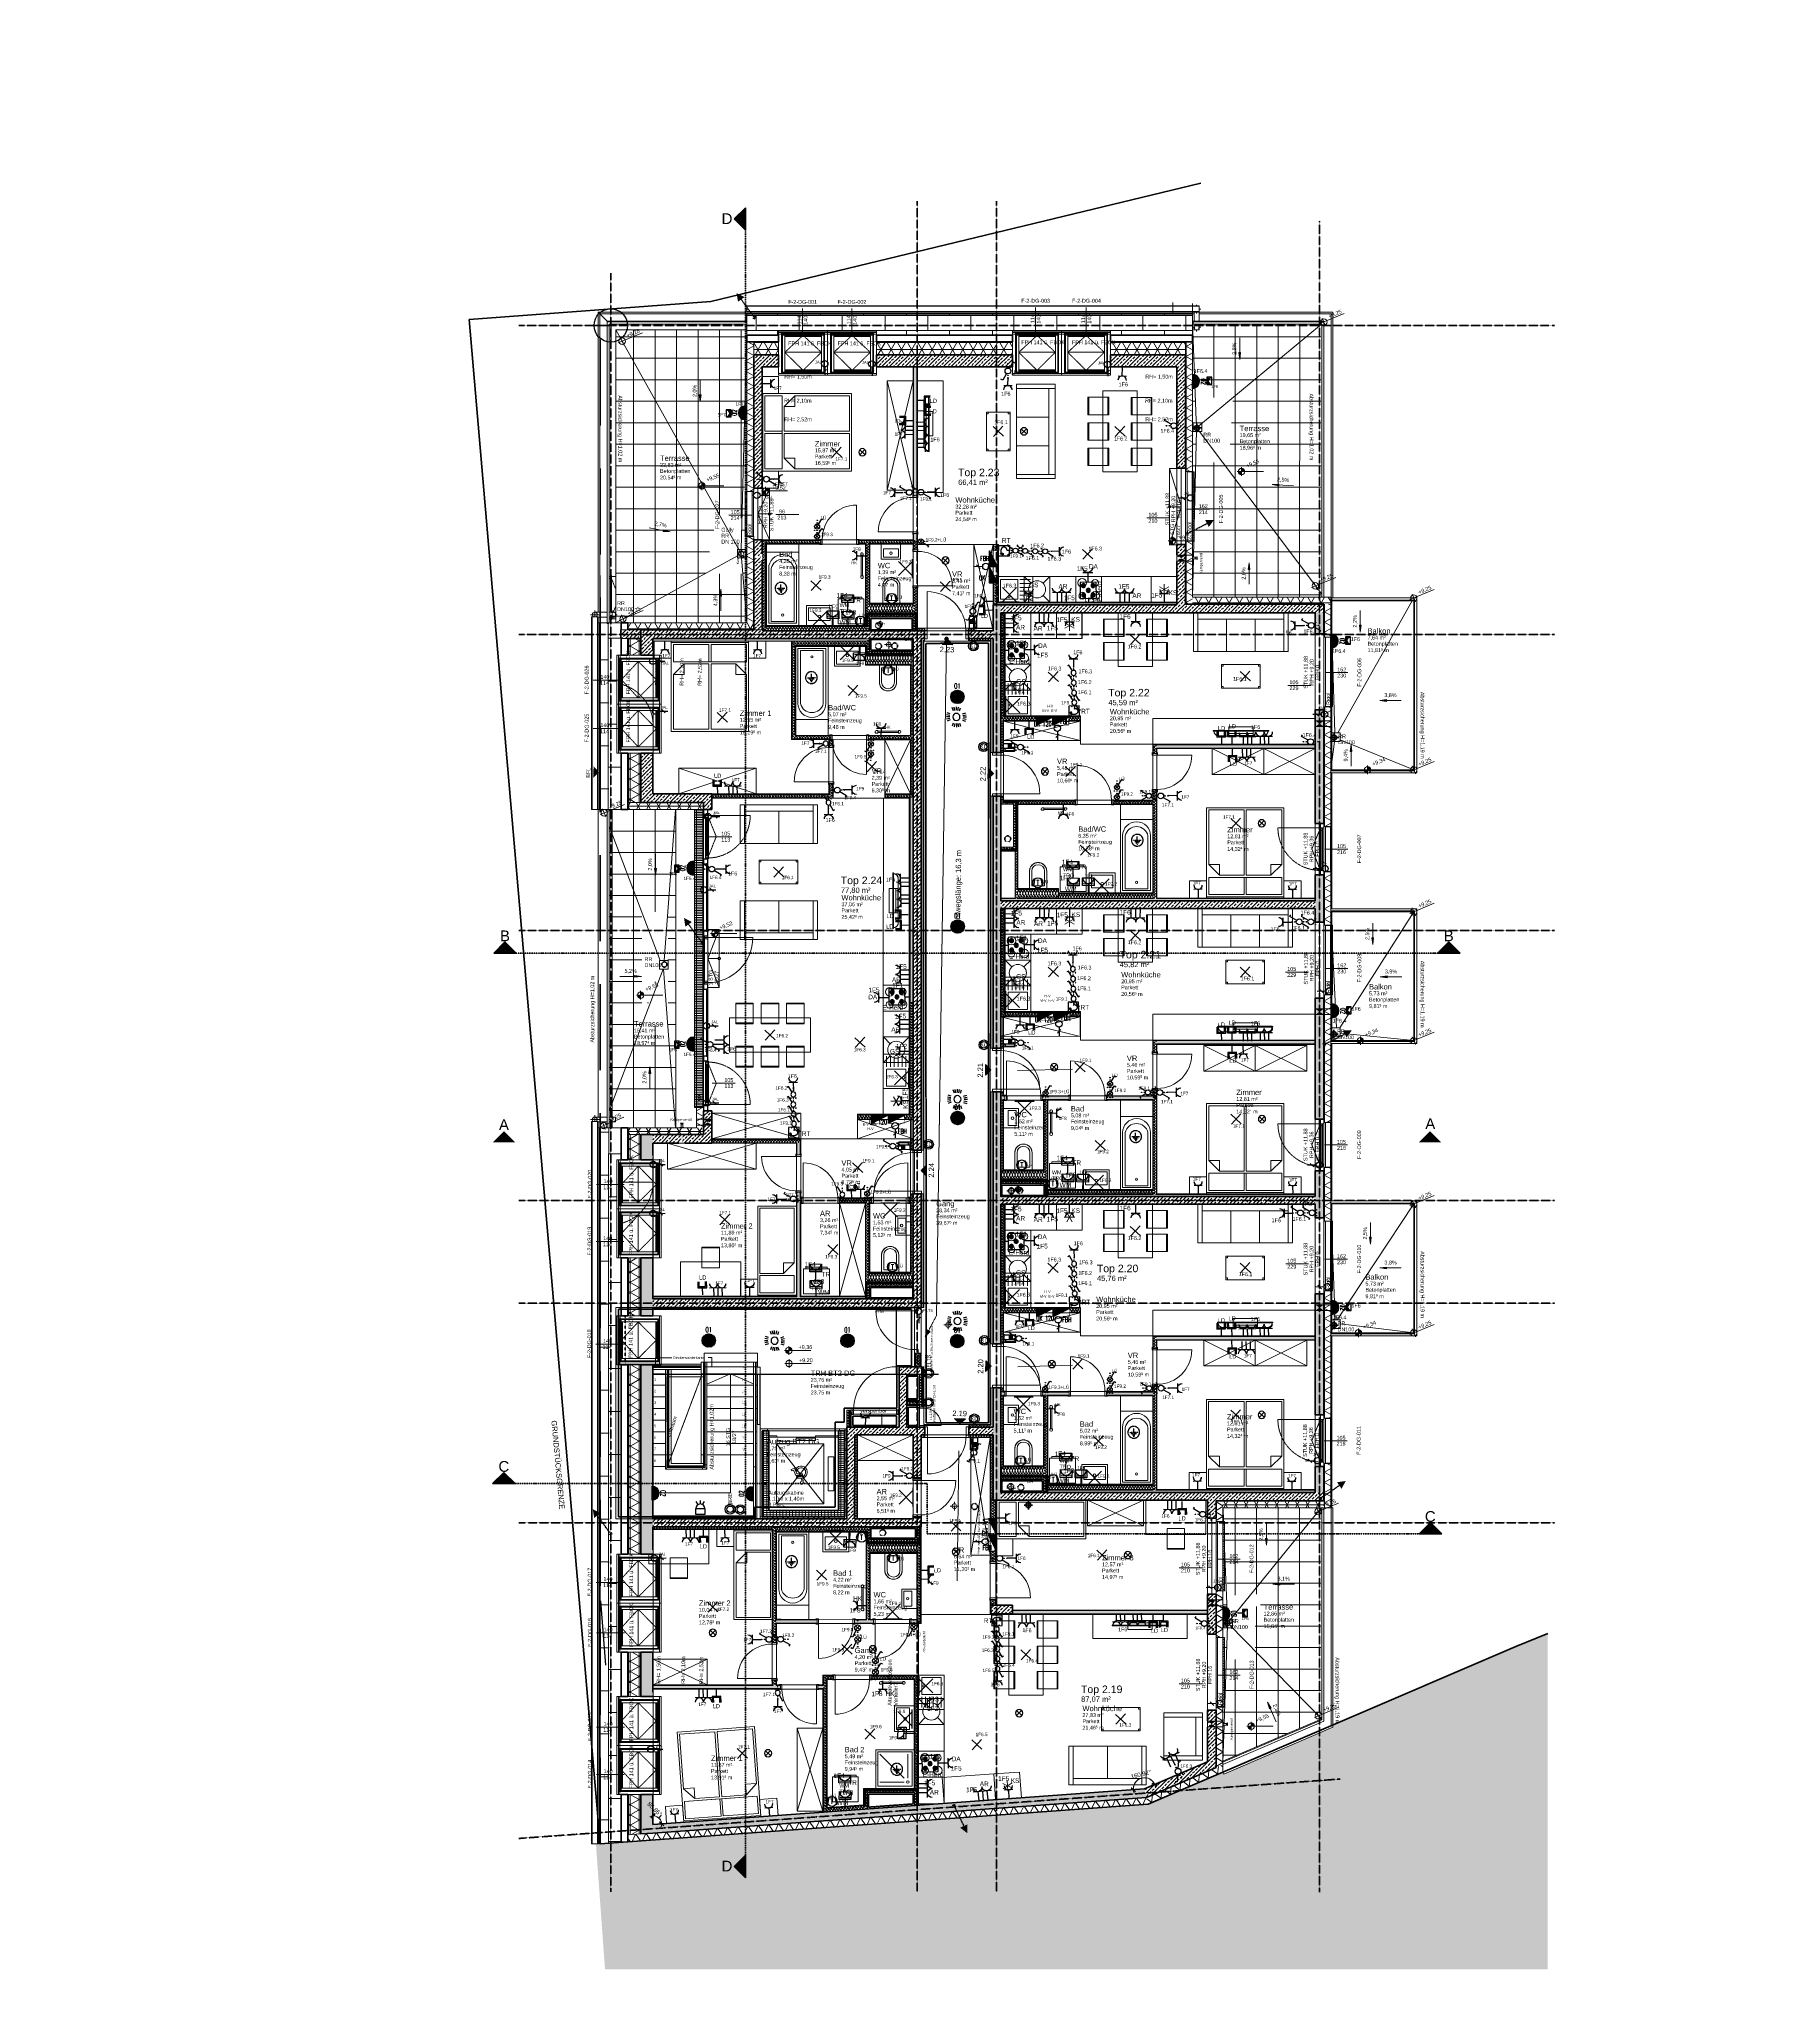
# Model space of a CAD drawing. Header units: metres. Extents: x -17679 to 22565, y -12299 to 33430.
import ezdxf
from ezdxf.enums import TextEntityAlignment as Align

# ---------------------------------------------------------------- set-up
doc = ezdxf.new("R2010")
doc.units = ezdxf.units.M
for name, pattern in [('ACAD_ISO08W100', [36, 24, -3, 6, -3]), ('Achse', [0.009, 0.005, -0.002, 0, -0.002]), ('Strich 2mm', [0.004, 0.002, -0.002]), ('Strich Punkt', [0.015875, 0.00635, -0.004763, 0, -0.004763]), ('Strich Punkt Mittel', [0.015875, 0.00635, -0.004763, 0, -0.004763]), ('Verdeckt', [0.003, 0.002, -0.001]), ('Verdeckt Oben', [0.00225, 0.0015, -0.00075]), ('Verdeckt Unten', [0.005, 0.003, -0.002])]:
    doc.linetypes.add(name, pattern=pattern)
doc.layers.get('0').update_dxf_attribs({"color": 252})
for name, color, linetype, lineweight in [('A-DETL-GENF_', 92, 'Continuous', 13), ('A-DETL-HDLN', 90, 'Verdeckt', 5), ('A-DETL-MBND', 5, 'Continuous', 5), ('A-FLOR-HRAL', 11, 'Continuous', 5), ('A-FLOR-OVHD', 1, 'Verdeckt Oben', 5), ('A-GLAZ', 151, 'Continuous', 18), ('A-GLAZ-IDEN_', 152, 'Continuous', 9), ('A-ROOF', 132, 'Continuous', 35), ('A-ROOF-FNSH', 132, 'Continuous', 35), ('A-ROOF-OTLN', 132, 'Continuous', 5), ('A-ROOF-PATT', 132, 'Continuous', 35), ('A_Bemassung-50', 252, 'Continuous', 9), ('A_Bemassung_', 4, 'Continuous', 9), ('A_Brandabschnitte', 30, 'Verdeckt', 50), ('A_Dach', 7, 'Continuous', 13), ('A_Decken', 8, 'Continuous', 13), ('A_Durchbruch', 7, 'Verdeckt', 5), ('A_Fenster', 7, 'Continuous', 13), ('A_Fluchtweg', 240, 'Verdeckt', 18), ('A_Gelaender', 7, 'Continuous', 13), ('A_Grundstuecksgrenze', 5, 'Continuous', 70), ('A_Hilfe', 1, 'Continuous', 5), ('A_Kanal_RW', 150, 'Strich Punkt', 100), ('A_Kanal_SW', 34, 'Strich Punkt', 100), ('A_Moebel', 6, 'Continuous', 13), ('A_Raeume', 7, 'Continuous', 13), ('A_Raeume_', 7, 'Continuous', 5), ('A_Raeume_Beschriftung_', 7, 'Continuous', 9), ('A_Raster_', 1, 'Continuous', 9), ('A_Sanitaer', 3, 'Continuous', 13), ('A_Tueren', 31, 'Continuous', 13), ('A_Waende', 7, 'Continuous', 13), ('A_zulHoehen', 10, 'Strich 2mm', 70), ('Bewegungspfad-Beschriftungen_', 20, 'Continuous', 9), ('G-ANNO-DIMS_', 111, 'Continuous', 9), ('G-ANNO-SYMB_', 111, 'Continuous', 9), ('HT_E-Gesamt', 2, 'Continuous', 13), ('M-EQPM', 50, 'Continuous', 5), ('M-EQPM-IDEN_', 50, 'Continuous', 9), ('P-PIPE', 3, 'Continuous', 5), ('P-PIPE-CNTR', 3, 'Continuous', 5), ('P-PIPE-IDEN_', 2, 'Continuous', 9), ('Q-SPCQ', 91, 'Continuous', 13), ('S-STRS', 31, 'Continuous', 13), ('S-STRS-ANNO_', 31, 'Continuous', 5), ('S-STRS-IDEN_', 31, 'Continuous', 9), ('Text', 130, 'Continuous', 9)]:
    doc.layers.add(name, color=color, linetype=linetype, lineweight=lineweight)
for name, color, linetype, true_color in [('E_Beleuchtungstyp', 30, 'Continuous', 0xf1780e), ('E_ERDUNG', 150, 'ACAD_ISO08W100', 0x0f87ff), ('E_Muster', 18, 'Continuous', 0x080808), ('E_NACHRTECH', 3, 'Continuous', 0x00fa00), ('E_Steckdose+Schalter', 150, 'Continuous', 0x0b6cf4), ('ET_LEGENDE - Wohnung$0$810_AV_LE____T', 30, 'Continuous', 0xff870f), ('ET_NACHRTECH', 92, 'Continuous', 0x00d100)]:
    doc.layers.add(name, color=color, linetype=linetype, true_color=true_color)
doc.layers.add('ET_LEGENDE - Wohnung$0$800_KO_HI____L', color=130, linetype='Continuous')
doc.styles.add('Arial', font='arial.ttf', dxfattribs={"height": 0.059531})
doc.styles.add('Arial_1', font='arial.ttf', dxfattribs={"height": 0.175})
doc.styles.add('Arial_10', font='arial.ttf', dxfattribs={"height": 0.002})
doc.styles.add('Arial_2', font='arial.ttf', dxfattribs={"height": 0.09})
doc.styles.add('Arial_3', font='arial.ttf', dxfattribs={"height": 0.05849})
doc.styles.add('Arial_4', font='arial.ttf', dxfattribs={"height": 0.125})
doc.styles.add('Arial_5', font='arial.ttf', dxfattribs={"height": 0.1})
doc.styles.add('Arial_6', font='arial.ttf', dxfattribs={"height": 0.075})
doc.styles.add('Arial_7', font='arial.ttf', dxfattribs={"height": 0.06})
doc.styles.add('Arial_8', font='arial.ttf', dxfattribs={"height": 0.25})
doc.styles.add('ET_LEGENDE - Wohnung$0$ROMANS', font='romans.shx', dxfattribs={"width": 0.6})
doc.dimstyles.new('WGA-Bemaßung_1', dxfattribs={"dimscale": 0.3048, "dimtxt": 0.102026, "dimasz": 0.328084, "dimexe": 0.246063, "dimexo": 0.246063, "dimgap": 0.04101, "dimtad": 1, "dimdec": 1, "dimlfac": 100, "dimrnd": 0.1, "dimdsep": 46, "dimtxsty": 'Arial_5', "dimblk1": 'OBLIQUE', "dimblk2": 'OBLIQUE', "dimsah": 1, "dimcen": 0.09, "dimdle": 0.246063, "dimazin": 2, "dimtfac": 1, "dimtdec": 4, "dimtix": 1, "dimtmove": 1, "dimatfit": 3, "dimfxl": 1, "dimtvp": 1, "dimtolj": 1, "dimtzin": 0, "dimarcsym": 2})
doc.dimstyles.new('WGA-Bemaßung_2', dxfattribs={"dimscale": 0.3048, "dimtxt": 0.102026, "dimasz": 0.328084, "dimexe": 0.246063, "dimexo": 0.246063, "dimgap": 0.04101, "dimtad": 1, "dimdec": 1, "dimlfac": 100, "dimrnd": 0.1, "dimdsep": 46, "dimtxsty": 'Arial_5', "dimblk1": 'OBLIQUE', "dimblk2": 'OBLIQUE', "dimsah": 1, "dimcen": 0.09, "dimdle": 0.246063, "dimazin": 2, "dimtfac": 1, "dimtdec": 4, "dimtix": 1, "dimtmove": 0, "dimatfit": 3, "dimfxl": 1, "dimtvp": 1, "dimtolj": 1, "dimtzin": 0, "dimarcsym": 2})
pattern_1 = [(45, (0, 0), (-0.08980256, 0.08980256), []), (45, (0.0898, 0), (-0.08980256, 0.08980256), [0.0635, -0.03175])]
pattern_2 = [(0, (0, 0), (0, 0.05), []), (90, (0, 0), (-0.075, 0), [])]
pattern_3 = [(270, (0, 0.6096), (0.04, 0), [])]

# ---------------------------------------------------------------- blocks, each defined once
blk = doc.blocks.new('*U543')
for p, q in [((-71, -71), (71, 71)), ((71, -71), (-71, 71))]:
    blk.add_line(p, q)
at = {"style": 'ET_LEGENDE - Wohnung$0$ROMANS', "width": 0.6, "flags": 1}
for tag, p in [('RAUMBUCHNUMMER', (0, -400)), ('ANLAGE', (0, -550))]:
    blk.add_attdef(tag, text='', height=100, dxfattribs=at).set_placement(p, align=Align.MIDDLE)
for tag, p in [('TEILANLAGE_NR', (0, -700)), ('KOMPONENTE', (0, -850)), ('KOMPONENTE_NR', (0, -1000)), ('BEZEICHNUNG', (0, -1150)), ('HERSTELLER', (0, -1450)), ('TYP', (0, -1300)), ('MODEL', (0, -1600)), ('LEISTUNG_MAX', (0, -1750)), ('SPEZIFISCH_1', (0, -1900)), ('SPEZIFISCH_2', (0, -2050)), ('SPEZIFISCH_3', (0, -2200)), ('SPEZIFISCH_4', (0, -2350)), ('SPEZIFISCH_5', (0, -2500)), ('GEWERKE_CODE', (0, -2650)), ('LV_POS', (0, -2800)), ('PLATZHALTER_1', (0, -3100)), ('ZAEHLER', (0, -2950)), ('PLATZHALTER_2', (0, -3250)), ('PLATZHALTER_3', (0, -3400)), ('ET_SPEZIFISCH_1', (0, -3700)), ('JOBLISTE_VDMA', (0, -3550)), ('ET_SPEZIFISCH_2', (0, -3850)), ('ET_SPEZIFISCH_3', (0, -4000)), ('ET_SPEZIFISCH_4', (0, -4150)), ('ET_SPEZIFISCH_5', (0, -4300)), ('ET_SPEZIFISCH_6', (0, -4450)), ('ET_SPEZIFISCH_7', (0, -4600))]:
    blk.add_attdef(tag, text='', height=100, dxfattribs=at).set_placement(p, align=Align.MIDDLE_CENTER)
blk = doc.blocks.new('hzmdba')
at = {"color": 1}
for points in [[(5045.64, 1504.24), (5047.35, 1505.15)], [(5046.03, 1505.53), (5046.95, 1503.84)]]:
    blk.add_lwpolyline(points, dxfattribs=at)
blk.add_circle((5046.5, 1504.69), 0.963, dxfattribs=at)
blk = doc.blocks.new('*U546')
for p, q in [((-71, -71), (71, 71)), ((71, -71), (-71, 71)), ((-96, -71), (96, -71))]:
    blk.add_line(p, q)
at = {"style": 'ET_LEGENDE - Wohnung$0$ROMANS', "width": 0.6, "flags": 1}
for tag, p in [('RAUMBUCHNUMMER', (0, -400)), ('ANLAGE', (0, -550))]:
    blk.add_attdef(tag, text='', height=100, dxfattribs=at).set_placement(p, align=Align.MIDDLE)
for tag, p in [('TEILANLAGE_NR', (0, -700)), ('KOMPONENTE_NR', (0, -1000)), ('KOMPONENTE', (0, -850)), ('BEZEICHNUNG', (0, -1150)), ('TYP', (0, -1300)), ('HERSTELLER', (0, -1450)), ('MODEL', (0, -1600)), ('LEISTUNG_MAX', (0, -1750)), ('SPEZIFISCH_1', (0, -1900)), ('SPEZIFISCH_2', (0, -2050)), ('SPEZIFISCH_3', (0, -2200)), ('SPEZIFISCH_4', (0, -2350)), ('SPEZIFISCH_5', (0, -2500)), ('GEWERKE_CODE', (0, -2650)), ('LV_POS', (0, -2800)), ('ZAEHLER', (0, -2950)), ('PLATZHALTER_1', (0, -3100)), ('PLATZHALTER_2', (0, -3250)), ('PLATZHALTER_3', (0, -3400)), ('JOBLISTE_VDMA', (0, -3550)), ('ET_SPEZIFISCH_1', (0, -3700)), ('ET_SPEZIFISCH_2', (0, -3850)), ('ET_SPEZIFISCH_3', (0, -4000)), ('ET_SPEZIFISCH_4', (0, -4150)), ('ET_SPEZIFISCH_5', (0, -4300)), ('ET_SPEZIFISCH_6', (0, -4450)), ('ET_SPEZIFISCH_7', (0, -4600))]:
    blk.add_attdef(tag, text='', height=100, dxfattribs=at).set_placement(p, align=Align.MIDDLE_CENTER)
blk = doc.blocks.new('*U553')
for p, q in [((62, 0), (-63, 0)), ((0, 0), (0, -125))]:
    blk.add_line(p, q)
blk.add_arc((0, 62), 62.5, 180, 0)
at = {"style": 'ET_LEGENDE - Wohnung$0$ROMANS', "width": 0.8, "flags": 1}
for tag, p in [('RAUMBUCHNUMMER', (0, -425)), ('TEILANLAGE_NR', (0, -755)), ('ANLAGE', (0, -595)), ('KOMPONENTE', (0, -901)), ('KOMPONENTE_NR', (0, -1063)), ('BEZEICHNUNG', (0, -1206)), ('HERSTELLER', (0, -1514)), ('TYP', (0, -1347)), ('MODEL', (0, -1677)), ('LEISTUNG_MAX', (0, -1852)), ('SPEZIFISCH_1', (0, -2013)), ('SPEZIFISCH_2', (0, -2200)), ('SPEZIFISCH_3', (0, -2374)), ('SPEZIFISCH_4', (0, -2548)), ('SPEZIFISCH_5', (0, -2723)), ('GEWERKE_CODE', (0, -2897)), ('LV_POS', (0, -3071)), ('PLATZHALTER_1', (0, -3420)), ('ZAEHLER', (0, -3245)), ('PLATZHALTER_2', (0, -3594)), ('PLATZHALTER_3', (0, -3768)), ('JOBLISTE_VDMA', (0, -3942)), ('ET_SPEZIFISCH_1', (0, -4117)), ('ET_SPEZIFISCH_2', (0, -4291)), ('ET_SPEZIFISCH_3', (0, -4465)), ('ET_SPEZIFISCH_4', (0, -4639)), ('ET_SPEZIFISCH_5', (0, -4814)), ('ET_SPEZIFISCH_6', (0, -4988)), ('ET_SPEZIFISCH_7', (0, -5162))]:
    blk.add_attdef(tag, text='', height=100, dxfattribs=at).set_placement(p, align=Align.MIDDLE)
blk = doc.blocks.new('*U552')
for p, q in [((-125, 0), (125, 0)), ((0, 0), (0, -125))]:
    blk.add_line(p, q)
for centre in [(-63, 63), (62, 62)]:
    blk.add_arc(centre, 62.5, 180, 0)
at = {"layer": 'ET_LEGENDE - Wohnung$0$800_KO_HI____L'}
for p, q in [((-63, 0), (-63, -125)), ((62, 0), (62, -125))]:
    blk.add_line(p, q, dxfattribs=at)
at = {"style": 'ET_LEGENDE - Wohnung$0$ROMANS', "width": 0.8, "flags": 1}
for tag, p in [('RAUMBUCHNUMMER', (0, -425)), ('TEILANLAGE_NR', (0, -755)), ('ANLAGE', (0, -595)), ('KOMPONENTE_NR', (0, -1063)), ('KOMPONENTE', (0, -901)), ('BEZEICHNUNG', (0, -1206)), ('TYP', (0, -1347)), ('HERSTELLER', (0, -1514)), ('LEISTUNG_MAX', (0, -1852)), ('MODEL', (0, -1677)), ('SPEZIFISCH_1', (0, -2013)), ('SPEZIFISCH_2', (0, -2200)), ('SPEZIFISCH_3', (0, -2374)), ('SPEZIFISCH_4', (0, -2548)), ('SPEZIFISCH_5', (0, -2723)), ('GEWERKE_CODE', (0, -2897)), ('ZAEHLER', (0, -3245)), ('LV_POS', (0, -3071)), ('PLATZHALTER_1', (0, -3420)), ('PLATZHALTER_2', (0, -3594)), ('PLATZHALTER_3', (0, -3768)), ('JOBLISTE_VDMA', (0, -3942))]:
    blk.add_attdef(tag, text='', height=100, dxfattribs=at).set_placement(p, align=Align.MIDDLE)
blk = doc.blocks.new('*U542')
h = blk.add_hatch(color=256)
edge = h.paths.add_edge_path()
edge.add_arc((-59, 59), 25, 0, 360)
h = blk.add_hatch(color=256)
edge = h.paths.add_edge_path()
edge.add_arc((0, 0), 25, 0, 360)
h = blk.add_hatch(color=256)
edge = h.paths.add_edge_path()
edge.add_arc((59, 59), 25, 0, 360)
h = blk.add_hatch(color=256)
edge = h.paths.add_edge_path()
edge.add_arc((-59, -59), 25, 0, 360)
h = blk.add_hatch(color=256)
edge = h.paths.add_edge_path()
edge.add_arc((59, -59), 25, 0, 360)
blk.add_line((0, -100), (0, -150))
blk.add_lwpolyline([(-100, 100), (100, 100), (100, -100), (-100, -100)], close=True)
for centre in [(-59, 59), (0, 0), (0, 0), (59, 59), (59, 59), (-59, -59), (-59, -59), (59, -59), (59, -59)]:
    blk.add_circle(centre, 25)
at = {"style": 'ET_LEGENDE - Wohnung$0$ROMANS', "width": 0.6, "flags": 1}
for tag, p in [('RAUMBUCHNUMMER', (0, -400)), ('ANLAGE', (0, -550))]:
    blk.add_attdef(tag, text='', height=100, dxfattribs=at).set_placement(p, align=Align.MIDDLE)
for tag, p in [('TEILANLAGE_NR', (0, -700)), ('KOMPONENTE_NR', (0, -1000)), ('KOMPONENTE', (0, -850)), ('BEZEICHNUNG', (0, -1150)), ('HERSTELLER', (0, -1450)), ('TYP', (0, -1300)), ('LEISTUNG_MAX', (0, -1750)), ('MODEL', (0, -1600)), ('SPEZIFISCH_1', (0, -1900)), ('SPEZIFISCH_2', (0, -2050)), ('SPEZIFISCH_3', (0, -2200)), ('SPEZIFISCH_4', (0, -2350)), ('GEWERKE_CODE', (0, -2650)), ('SPEZIFISCH_5', (0, -2500)), ('ZAEHLER', (0, -2950)), ('LV_POS', (0, -2800)), ('PLATZHALTER_1', (0, -3100)), ('PLATZHALTER_2', (0, -3250)), ('PLATZHALTER_3', (0, -3400)), ('ET_SPEZIFISCH_1', (0, -3700)), ('JOBLISTE_VDMA', (0, -3550)), ('ET_SPEZIFISCH_2', (0, -3850)), ('ET_SPEZIFISCH_3', (0, -4000)), ('ET_SPEZIFISCH_4', (0, -4150)), ('ET_SPEZIFISCH_5', (0, -4300)), ('ET_SPEZIFISCH_6', (0, -4450)), ('ET_SPEZIFISCH_7', (0, -4600))]:
    blk.add_attdef(tag, text='', height=100, dxfattribs=at).set_placement(p, align=Align.MIDDLE_CENTER)
blk = doc.blocks.new('*U544')
for p, q in [((-62, 86), (-62, 0)), ((-62, 0), (62, 0)), ((-46, 86), (-46, 16)), ((-46, 16), (46, 16)), ((0, 0), (0, -102)), ((46, 16), (46, 86)), ((62, 0), (62, 86))]:
    blk.add_line(p, q)
at = {"style": 'ET_LEGENDE - Wohnung$0$ROMANS', "width": 0.8, "flags": 1}
for tag, p in [('RAUMBUCHNUMMER', (0, -335)), ('ANLAGE', (0, -505)), ('TEILANLAGE_NR', (0, -665)), ('KOMPONENTE', (0, -811)), ('KOMPONENTE_NR', (0, -973)), ('BEZEICHNUNG', (0, -1115)), ('TYP', (1, -1262)), ('HERSTELLER', (0, -1424)), ('MODEL', (0, -1587)), ('LEISTUNG_MAX', (0, -1761)), ('SPEZIFISCH_1', (0, -1935)), ('SPEZIFISCH_2', (0, -2110)), ('SPEZIFISCH_3', (0, -2284)), ('SPEZIFISCH_4', (0, -2458)), ('SPEZIFISCH_5', (0, -2632)), ('GEWERKE_CODE', (0, -2807)), ('LV_POS', (0, -2981)), ('ZAEHLER', (0, -3155)), ('PLATZHALTER_1', (0, -3329)), ('PLATZHALTER_2', (0, -3504)), ('PLATZHALTER_3', (0, -3678)), ('JOBLISTE_VDMA', (0, -3852)), ('ET_SPEZIFISCH_1', (0, -4026)), ('ET_SPEZIFISCH_2', (0, -4201)), ('ET_SPEZIFISCH_3', (0, -4375)), ('ET_SPEZIFISCH_4', (0, -4549)), ('ET_SPEZIFISCH_5', (0, -4723)), ('ET_SPEZIFISCH_6', (0, -4898)), ('ET_SPEZIFISCH_7', (0, -5072))]:
    blk.add_attdef(tag, text='', height=100, dxfattribs=at).set_placement(p, align=Align.TOP_CENTER)
blk = doc.blocks.new('*U533')
for p, q in [((25, 43), (92, 159)), ((92, 159), (121, 142)), ((-92, -159), (-121, -142)), ((-25, -43), (-92, -159))]:
    blk.add_line(p, q)
blk.add_circle((0, 0), 50)
at = {"layer": 'ET_LEGENDE - Wohnung$0$800_KO_HI____L'}
for centre in [(0, 125), (0, 75), (-50, -75), (0, -75), (0, -125), (50, -75)]:
    blk.add_circle(centre, 5, dxfattribs=at)
at = {"style": 'ET_LEGENDE - Wohnung$0$ROMANS', "width": 0.6, "flags": 1}
for tag, p in [('RAUMBUCHNUMMER', (0, -466)), ('ANLAGE', (0, -616))]:
    blk.add_attdef(tag, text='', height=100, dxfattribs=at).set_placement(p, align=Align.MIDDLE)
for tag, p in [('TEILANLAGE_NR', (0, -766)), ('KOMPONENTE', (0, -916)), ('KOMPONENTE_NR', (0, -1066)), ('BEZEICHNUNG', (0, -1216)), ('TYP', (0, -1366)), ('HERSTELLER', (0, -1516)), ('MODEL', (0, -1666)), ('LEISTUNG_MAX', (0, -1816)), ('SPEZIFISCH_1', (0, -1966)), ('SPEZIFISCH_2', (0, -2116)), ('SPEZIFISCH_3', (0, -2266)), ('SPEZIFISCH_4', (0, -2416)), ('GEWERKE_CODE', (0, -2716)), ('SPEZIFISCH_5', (0, -2566)), ('ZAEHLER', (0, -3016)), ('LV_POS', (0, -2866)), ('PLATZHALTER_1', (0, -3166)), ('PLATZHALTER_2', (0, -3316)), ('ET_SPEZIFISCH_1', (0, -3766)), ('PLATZHALTER_3', (0, -3466)), ('JOBLISTE_VDMA', (0, -3616)), ('ET_SPEZIFISCH_2', (0, -3916)), ('ET_SPEZIFISCH_3', (0, -4066)), ('ET_SPEZIFISCH_4', (0, -4216)), ('ET_SPEZIFISCH_5', (0, -4366)), ('ET_SPEZIFISCH_6', (0, -4516)), ('ET_SPEZIFISCH_7', (0, -4666))]:
    blk.add_attdef(tag, text='', height=100, dxfattribs=at).set_placement(p, align=Align.MIDDLE_CENTER)
blk = doc.blocks.new('*U534')
for p, q in [((25, 43), (92, 159)), ((92, 159), (121, 142))]:
    blk.add_line(p, q)
blk.add_circle((0, 0), 50)
at = {"layer": 'ET_LEGENDE - Wohnung$0$800_KO_HI____L'}
for centre in [(0, 125), (0, 75), (-50, -75), (0, -75), (0, -125), (50, -75)]:
    blk.add_circle(centre, 5, dxfattribs=at)
at = {"style": 'ET_LEGENDE - Wohnung$0$ROMANS', "width": 0.6, "flags": 1}
for tag, p in [('RAUMBUCHNUMMER', (0, -466)), ('ANLAGE', (0, -616))]:
    blk.add_attdef(tag, text='', height=100, dxfattribs=at).set_placement(p, align=Align.MIDDLE)
for tag, p in [('TEILANLAGE_NR', (0, -766)), ('KOMPONENTE', (0, -916)), ('KOMPONENTE_NR', (0, -1066)), ('BEZEICHNUNG', (0, -1216)), ('TYP', (0, -1366)), ('HERSTELLER', (0, -1516)), ('MODEL', (0, -1666)), ('LEISTUNG_MAX', (0, -1816)), ('SPEZIFISCH_1', (0, -1966)), ('SPEZIFISCH_2', (0, -2116)), ('SPEZIFISCH_3', (0, -2266)), ('SPEZIFISCH_4', (0, -2416)), ('GEWERKE_CODE', (0, -2716)), ('SPEZIFISCH_5', (0, -2566)), ('ZAEHLER', (0, -3016)), ('LV_POS', (0, -2866)), ('PLATZHALTER_1', (0, -3166)), ('PLATZHALTER_2', (0, -3316)), ('ET_SPEZIFISCH_1', (0, -3766)), ('PLATZHALTER_3', (0, -3466)), ('JOBLISTE_VDMA', (0, -3616)), ('ET_SPEZIFISCH_2', (0, -3916)), ('ET_SPEZIFISCH_3', (0, -4066)), ('ET_SPEZIFISCH_4', (0, -4216)), ('ET_SPEZIFISCH_5', (0, -4366)), ('ET_SPEZIFISCH_6', (0, -4516)), ('ET_SPEZIFISCH_7', (0, -4666))]:
    blk.add_attdef(tag, text='', height=100, dxfattribs=at).set_placement(p, align=Align.MIDDLE_CENTER)
blk = doc.blocks.new('*U545')
h = blk.add_hatch()
h.set_pattern_fill('ANSI31', color=256, scale=5, style=0)
edge = h.paths.add_edge_path()
edge.add_arc((0, 0), 140, 0, 180)
edge.add_line((-140, 0), (140, 0))
at = {"color": 7}
for p, q in [((0, 140), (-140, 0)), ((140, 0), (-140, 0)), ((0, 140), (140, 0))]:
    blk.add_line(p, q, dxfattribs=at)
blk.add_line((0, 0), (0, 0))
blk.add_arc((0, 0), 140, 0, 180, dxfattribs=at)
at = {"style": 'ET_LEGENDE - Wohnung$0$ROMANS', "width": 0.6, "flags": 1}
for tag, p in [('RAUMBUCHNUMMER', (1420, 2381)), ('ANLAGE', (1420, 2231))]:
    blk.add_attdef(tag, text='', height=100, dxfattribs=at).set_placement(p, align=Align.MIDDLE)
for tag, p in [('TEILANLAGE_NR', (1420, 2081)), ('KOMPONENTE', (1420, 1931)), ('KOMPONENTE_NR', (1420, 1781)), ('BEZEICHNUNG', (1420, 1631)), ('HERSTELLER', (1420, 1331)), ('MODEL', (1420, 1181)), ('TYP', (1420, 1481)), ('LEISTUNG_MAX', (1420, 1031)), ('SPEZIFISCH_1', (1420, 881)), ('SPEZIFISCH_2', (1420, 731)), ('SPEZIFISCH_3', (1420, 581)), ('SPEZIFISCH_4', (1420, 431)), ('GEWERKE_CODE', (1420, 131)), ('SPEZIFISCH_5', (1420, 281)), ('LV_POS', (1420, -19)), ('PLATZHALTER_1', (1420, -319)), ('ZAEHLER', (1420, -169)), ('PLATZHALTER_2', (1420, -469)), ('PLATZHALTER_3', (1420, -619)), ('JOBLISTE_VDMA', (1420, -769)), ('ET_SPEZIFISCH_1', (1420, -919)), ('ET_SPEZIFISCH_2', (1420, -1069)), ('ET_SPEZIFISCH_3', (1420, -1219)), ('ET_SPEZIFISCH_4', (1420, -1369)), ('ET_SPEZIFISCH_5', (1420, -1519)), ('ET_SPEZIFISCH_6', (1420, -1669)), ('ET_SPEZIFISCH_7', (1420, -1819))]:
    blk.add_attdef(tag, text='', height=100, dxfattribs=at).set_placement(p, align=Align.MIDDLE_CENTER)
at = {"layer": 'ET_LEGENDE - Wohnung$0$810_AV_LE____T', "style": 'ET_LEGENDE - Wohnung$0$ROMANS', "width": 0.6}
blk.add_attdef('NAME', text='', height=100, dxfattribs=at).set_placement((0, 140), align=Align.BOTTOM_CENTER)
blk = doc.blocks.new('*U557')
for p, q in [((72, 73), (-73, 73)), ((-73, 73), (-73, -25)), ((62, 0), (-63, 0)), ((0, 0), (0, -125)), ((72, -25), (72, 73)), ((-73, -25), (72, -25))]:
    blk.add_line(p, q)
blk.add_arc((0, 62), 62.5, 180, 0)
at = {"style": 'ET_LEGENDE - Wohnung$0$ROMANS', "width": 0.8, "flags": 1}
for tag, p in [('RAUMBUCHNUMMER', (0, -425)), ('TEILANLAGE_NR', (0, -755)), ('ANLAGE', (0, -595)), ('KOMPONENTE', (0, -901)), ('KOMPONENTE_NR', (0, -1063)), ('BEZEICHNUNG', (0, -1206)), ('HERSTELLER', (0, -1514)), ('TYP', (0, -1347)), ('MODEL', (0, -1677)), ('LEISTUNG_MAX', (0, -1852)), ('SPEZIFISCH_1', (0, -2013)), ('SPEZIFISCH_2', (0, -2200)), ('SPEZIFISCH_3', (0, -2374)), ('SPEZIFISCH_4', (0, -2548)), ('SPEZIFISCH_5', (0, -2723)), ('GEWERKE_CODE', (0, -2897)), ('LV_POS', (0, -3071)), ('PLATZHALTER_1', (0, -3420)), ('ZAEHLER', (0, -3245)), ('PLATZHALTER_2', (0, -3594)), ('PLATZHALTER_3', (0, -3768)), ('JOBLISTE_VDMA', (0, -3942))]:
    blk.add_attdef(tag, text='', height=100, dxfattribs=at).set_placement(p, align=Align.MIDDLE)
blk = doc.blocks.new('*U541')
at = {"linetype": 'Continuous', "ltscale": 0.125}
blk.add_line((35, 188), (-35, 117), dxfattribs=at)
blk.add_line((0, 65), (0, 240))
blk.add_circle((0, 0), 65)
at = {"style": 'ET_LEGENDE - Wohnung$0$ROMANS', "width": 0.6, "flags": 1}
for tag, p in [('RAUMBUCHNUMMER', (0, -400)), ('ANLAGE', (0, -550))]:
    blk.add_attdef(tag, text='', height=100, dxfattribs=at).set_placement(p, align=Align.MIDDLE)
for tag, p in [('TEILANLAGE_NR', (0, -700)), ('KOMPONENTE_NR', (0, -1000)), ('BEZEICHNUNG', (0, -1150)), ('KOMPONENTE', (0, -850)), ('HERSTELLER', (0, -1450)), ('MODEL', (0, -1600)), ('TYP', (0, -1300)), ('LEISTUNG_MAX', (0, -1750)), ('SPEZIFISCH_1', (0, -1900)), ('SPEZIFISCH_2', (0, -2050)), ('SPEZIFISCH_3', (0, -2200)), ('SPEZIFISCH_4', (0, -2350)), ('GEWERKE_CODE', (0, -2650)), ('SPEZIFISCH_5', (0, -2500)), ('LV_POS', (0, -2800)), ('PLATZHALTER_1', (0, -3100)), ('ZAEHLER', (0, -2950)), ('PLATZHALTER_2', (0, -3250)), ('PLATZHALTER_3', (0, -3400)), ('JOBLISTE_VDMA', (0, -3550)), ('ET_SPEZIFISCH_1', (0, -3700)), ('ET_SPEZIFISCH_2', (0, -3850)), ('ET_SPEZIFISCH_3', (0, -4000)), ('ET_SPEZIFISCH_4', (0, -4150)), ('ET_SPEZIFISCH_5', (0, -4300)), ('ET_SPEZIFISCH_6', (0, -4450)), ('ET_SPEZIFISCH_7', (0, -4600))]:
    blk.add_attdef(tag, text='', height=100, dxfattribs=at).set_placement(p, align=Align.MIDDLE_CENTER)
blk = doc.blocks.new('*U551')
for p, q in [((12, 64), (13, 69)), ((14, 58), (12, 64)), ((13, 69), (15, 74)), ((17, 53), (14, 58)), ((15, 74), (18, 76)), ((18, 51), (17, 53)), ((18, 76), (24, 77)), ((20, 49), (18, 51)), ((23, 46), (20, 49)), ((27, 44), (23, 46)), ((24, 77), (28, 76)), ((30, 43), (27, 44)), ((28, 76), (34, 74)), ((33, 43), (30, 43)), ((35, 42), (33, 43)), ((34, 74), (37, 71)), ((36, 42), (35, 42)), ((39, 42), (36, 42)), ((37, 71), (40, 68)), ((43, 43), (39, 42)), ((40, 68), (42, 65)), ((42, 65), (44, 63)), ((44, 43), (43, 43)), ((44, 63), (46, 59)), ((46, 44), (44, 43)), ((46, 59), (47, 57)), ((49, 46), (46, 44)), ((47, 57), (49, 53)), ((49, 53), (49, 51)), ((49, 51), (51, 47)), ((52, 47), (49, 46)), ((51, 47), (52, 44)), ((54, 48), (52, 47)), ((52, 44), (52, 43)), ((52, 43), (52, 41)), ((52, 41), (53, 39)), ((53, 39), (53, 37)), ((53, 37), (54, 35)), ((57, 50), (54, 48)), ((54, 35), (54, 33)), ((54, 33), (55, 31)), ((55, 31), (55, 28)), ((55, 28), (55, 25)), ((55, 25), (56, 22)), ((56, 8), (55, 6)), ((55, 6), (55, 1)), ((55, 1), (55, -2)), ((56, 22), (56, 19)), ((56, 19), (56, 17)), ((56, 17), (56, 15)), ((56, 15), (56, 12)), ((56, 12), (56, 10)), ((56, 10), (56, 8)), ((59, 51), (57, 50)), ((61, 52), (59, 51)), ((59, 51), (59, 51)), ((63, 53), (61, 52)), ((61, 52), (61, 52)), ((65, 54), (63, 53)), ((67, 55), (65, 54)), ((68, 56), (67, 55)), ((70, 57), (68, 56)), ((71, 57), (70, 57)), ((72, 57), (71, 57)), ((-86, -20), (-87, -22)), ((-85, -19), (-86, -20)), ((-83, -18), (-85, -19)), ((-82, -17), (-83, -18)), ((-81, -15), (-82, -17)), ((-80, -15), (-81, -15)), ((-78, -14), (-80, -15)), ((-77, -13), (-78, -14)), ((-75, -12), (-77, -13)), ((-73, -12), (-75, -12)), ((-72, -12), (-73, -12)), ((-70, -12), (-72, -12)), ((-67, -12), (-70, -12)), ((-64, -12), (-67, -12)), ((-62, -13), (-64, -12)), ((-58, -14), (-62, -13)), ((-55, -16), (-58, -14)), ((-54, -18), (-55, -16)), ((-52, -20), (-54, -18)), ((-51, -22), (-52, -20)), ((-50, -24), (-51, -22)), ((-49, -26), (-50, -24)), ((-49, -29), (-49, -26)), ((-46, -33), (-49, -29)), ((-45, -36), (-46, -33)), ((-44, -38), (-45, -36)), ((-44, -40), (-44, -38)), ((-43, -43), (-44, -40)), ((-42, -45), (-43, -43)), ((-41, -47), (-42, -45)), ((-38, -51), (-41, -47)), ((-36, -53), (-38, -51)), ((-35, -56), (-36, -53)), ((-31, -62), (-35, -56)), ((-27, -66), (-31, -62)), ((-23, -69), (-27, -66)), ((-18, -72), (-23, -69)), ((-16, -73), (-18, -72)), ((-14, -74), (-16, -73)), ((-12, -75), (-14, -74)), ((-10, -76), (-12, -75)), ((-8, -76), (-10, -76)), ((-5, -77), (-8, -76)), ((-3, -77), (-5, -77)), ((-1, -77), (-3, -77)), ((-1, -77), (-1, -77)), ((2, -77), (-1, -77)), ((5, -78), (2, -77)), ((7, -78), (5, -78)), ((10, -77), (7, -78)), ((12, -77), (10, -77)), ((14, -76), (12, -77)), ((17, -74), (14, -76)), ((19, -73), (17, -74)), ((21, -71), (19, -73)), ((24, -70), (21, -71)), ((28, -67), (24, -70)), ((30, -64), (28, -67)), ((32, -62), (30, -64)), ((34, -60), (32, -62)), ((36, -57), (34, -60)), ((38, -54), (36, -57)), ((40, -50), (38, -54)), ((44, -44), (40, -50)), ((48, -38), (44, -44)), ((49, -35), (48, -38)), ((50, -32), (49, -35)), ((52, -25), (50, -29)), ((50, -29), (50, -32)), ((53, -21), (52, -22)), ((52, -22), (52, -24)), ((52, -24), (52, -25)), ((54, -15), (53, -17)), ((53, -17), (53, -18)), ((53, -18), (53, -20)), ((53, -20), (53, -21)), ((55, -4), (54, -7)), ((54, -7), (54, -9)), ((54, -9), (54, -12)), ((54, -12), (54, -15)), ((55, -2), (55, -4))]:
    blk.add_line(p, q)
blk.add_lwpolyline([(-100, 100), (100, 100), (100, -100), (-100, -100)], close=True)
at = {"style": 'ET_LEGENDE - Wohnung$0$ROMANS', "width": 0.6, "flags": 1}
for tag, p in [('RAUMBUCHNUMMER', (0, -466)), ('ANLAGE', (0, -616))]:
    blk.add_attdef(tag, text='', height=100, dxfattribs=at).set_placement(p, align=Align.MIDDLE)
for tag, p in [('TEILANLAGE_NR', (0, -766)), ('KOMPONENTE_NR', (0, -1066)), ('KOMPONENTE', (0, -916)), ('BEZEICHNUNG', (0, -1216)), ('HERSTELLER', (0, -1516)), ('TYP', (0, -1366)), ('LEISTUNG_MAX', (0, -1816)), ('MODEL', (0, -1666)), ('SPEZIFISCH_1', (0, -1966)), ('SPEZIFISCH_2', (0, -2116)), ('SPEZIFISCH_3', (0, -2266)), ('SPEZIFISCH_4', (0, -2416)), ('SPEZIFISCH_5', (0, -2566)), ('GEWERKE_CODE', (0, -2716)), ('ZAEHLER', (0, -3016)), ('LV_POS', (0, -2866)), ('PLATZHALTER_1', (0, -3166)), ('PLATZHALTER_2', (0, -3316)), ('ET_SPEZIFISCH_1', (0, -3766)), ('PLATZHALTER_3', (0, -3466)), ('JOBLISTE_VDMA', (0, -3616)), ('ET_SPEZIFISCH_2', (0, -3916)), ('ET_SPEZIFISCH_3', (0, -4066)), ('ET_SPEZIFISCH_4', (0, -4216)), ('ET_SPEZIFISCH_5', (0, -4366)), ('ET_SPEZIFISCH_6', (0, -4516)), ('ET_SPEZIFISCH_7', (0, -4666))]:
    blk.add_attdef(tag, text='', height=100, dxfattribs=at).set_placement(p, align=Align.MIDDLE_CENTER)
blk = doc.blocks.new('*U550')
for p, q in [((-92, 159), (-121, 142)), ((-25, 43), (-92, 159)), ((25, 43), (92, 159)), ((92, 159), (121, 142)), ((-92, -159), (-121, -142)), ((-25, -43), (-92, -159)), ((25, -43), (92, -159)), ((92, -159), (121, -142))]:
    blk.add_line(p, q)
blk.add_circle((0, 0), 50)
at = {"layer": 'ET_LEGENDE - Wohnung$0$800_KO_HI____L'}
for centre in [(0, 125), (0, 75), (-50, -75), (0, -75), (0, -125), (50, -75)]:
    blk.add_circle(centre, 5, dxfattribs=at)
at = {"style": 'ET_LEGENDE - Wohnung$0$ROMANS', "width": 0.6, "flags": 1}
for tag, p in [('RAUMBUCHNUMMER', (0, -466)), ('ANLAGE', (0, -616))]:
    blk.add_attdef(tag, text='', height=100, dxfattribs=at).set_placement(p, align=Align.MIDDLE)
for tag, p in [('TEILANLAGE_NR', (0, -766)), ('KOMPONENTE_NR', (0, -1066)), ('BEZEICHNUNG', (0, -1216)), ('KOMPONENTE', (0, -916)), ('HERSTELLER', (0, -1516)), ('TYP', (0, -1366)), ('LEISTUNG_MAX', (0, -1816)), ('SPEZIFISCH_1', (0, -1966)), ('MODEL', (0, -1666)), ('SPEZIFISCH_2', (0, -2116)), ('SPEZIFISCH_3', (0, -2266)), ('SPEZIFISCH_4', (0, -2416)), ('GEWERKE_CODE', (0, -2716)), ('SPEZIFISCH_5', (0, -2566)), ('PLATZHALTER_1', (0, -3166)), ('ZAEHLER', (0, -3016)), ('LV_POS', (0, -2866)), ('PLATZHALTER_2', (0, -3316)), ('PLATZHALTER_3', (0, -3466)), ('ET_SPEZIFISCH_1', (0, -3766)), ('ET_SPEZIFISCH_2', (0, -3916)), ('JOBLISTE_VDMA', (0, -3616)), ('ET_SPEZIFISCH_3', (0, -4066)), ('ET_SPEZIFISCH_4', (0, -4216)), ('ET_SPEZIFISCH_5', (0, -4366)), ('ET_SPEZIFISCH_6', (0, -4516)), ('ET_SPEZIFISCH_7', (0, -4666))]:
    blk.add_attdef(tag, text='', height=100, dxfattribs=at).set_placement(p, align=Align.MIDDLE_CENTER)
blk = doc.blocks.new('*U555')
h = blk.add_hatch()
h.set_pattern_fill('ANSI31', color=256, scale=5, style=0)
h.set_pattern_definition([(45, (1095.665, 558.405), (-11.22532, 11.22532), [])])
h.paths.add_polyline_path([(0, 0), (0, 200), (400, 200)])
blk.add_line((0, 0), (400, 200))
at = {"const_width": 10}
blk.add_lwpolyline([(0, 200), (400, 200), (400, 0), (0, 0)], close=True, dxfattribs=at)
blk.add_lwpolyline([(0, 0), (0, 200), (400, 200), (0, 0)])
at = {"style": 'ET_LEGENDE - Wohnung$0$ROMANS', "width": 0.6, "flags": 1}
for tag, p in [('RAUMBUCHNUMMER', (500, -300)), ('ANLAGE', (500, -450))]:
    blk.add_attdef(tag, text='', height=100, dxfattribs=at).set_placement(p, align=Align.MIDDLE)
for tag, p in [('KOMPONENTE_NR', (500, -900)), ('TEILANLAGE_NR', (500, -600)), ('KOMPONENTE', (500, -750)), ('BEZEICHNUNG', (500, -1050)), ('HERSTELLER', (500, -1350)), ('MODEL', (500, -1500)), ('TYP', (500, -1200)), ('LEISTUNG_MAX', (500, -1650)), ('SPEZIFISCH_1', (500, -1800)), ('SPEZIFISCH_2', (500, -1950)), ('SPEZIFISCH_3', (500, -2100)), ('SPEZIFISCH_4', (500, -2250)), ('SPEZIFISCH_5', (500, -2400)), ('GEWERKE_CODE', (500, -2550)), ('PLATZHALTER_1', (500, -3000)), ('ZAEHLER', (500, -2850)), ('LV_POS', (500, -2700)), ('PLATZHALTER_2', (500, -3150)), ('PLATZHALTER_3', (500, -3300)), ('JOBLISTE_VDMA', (500, -3450)), ('ET_SPEZIFISCH_1', (500, -3600)), ('ET_SPEZIFISCH_2', (500, -3750)), ('ET_SPEZIFISCH_3', (500, -3900)), ('ET_SPEZIFISCH_4', (500, -4050)), ('ET_SPEZIFISCH_5', (500, -4200)), ('ET_SPEZIFISCH_6', (500, -4350)), ('ET_SPEZIFISCH_7', (500, -4500))]:
    blk.add_attdef(tag, text='', height=100, dxfattribs=at).set_placement(p, align=Align.MIDDLE_CENTER)
blk = doc.blocks.new('*U540')
h = blk.add_hatch(color=256)
h.dxf.hatch_style = 1
h.paths.add_polyline_path([(77, -51), (54, -51), (54, -66), (77, -66)])
h.paths.add_polyline_path([(77, -28), (54, -28), (54, -42), (77, -42)])
h.paths.add_polyline_path([(77, -5), (54, -5), (54, -20), (77, -20)])
h.paths.add_polyline_path([(77, 17), (54, 17), (54, 2), (77, 2)])
h.paths.add_polyline_path([(46, 17), (23, 17), (23, 2), (46, 2)])
h.paths.add_polyline_path([(46, -5), (23, -5), (23, -20), (46, -20)])
h.paths.add_polyline_path([(46, -28), (23, -28), (23, -42), (46, -42)])
h.paths.add_polyline_path([(46, -51), (23, -51), (23, -66), (46, -66)])
h.paths.add_polyline_path([(15, -51), (-8, -51), (-8, -66), (15, -66)])
h.paths.add_polyline_path([(15, -28), (-8, -28), (-8, -42), (15, -42)])
h.paths.add_polyline_path([(15, -5), (-8, -5), (-8, -20), (15, -20)])
h.paths.add_polyline_path([(15, 17), (-8, 17), (-8, 2), (15, 2)])
at = {"linetype": 'Continuous'}
for p, q in [((-94, 135), (-94, -135)), ((-21, 106), (-94, 106)), ((-86, -108), (-86, 106)), ((79, 150), (-79, 150)), ((-30, -108), (-30, 106)), ((-21, 150), (-21, -150)), ((94, 135), (94, -135)), ((-79, -150), (79, -150))]:
    blk.add_line(p, q, dxfattribs=at)
for points in [[(15, 17), (-8, 17), (-8, 2), (15, 2)], [(46, 17), (23, 17), (23, 2), (46, 2)], [(77, 17), (54, 17), (54, 2), (77, 2)], [(15, -5), (-8, -5), (-8, -20), (15, -20)], [(15, -28), (-8, -28), (-8, -42), (15, -42)], [(15, -51), (-8, -51), (-8, -66), (15, -66)], [(46, -5), (23, -5), (23, -20), (46, -20)], [(46, -28), (23, -28), (23, -42), (46, -42)], [(46, -51), (23, -51), (23, -66), (46, -66)], [(77, -5), (54, -5), (54, -20), (77, -20)], [(77, -28), (54, -28), (54, -42), (77, -42)], [(77, -51), (54, -51), (54, -66), (77, -66)]]:
    blk.add_lwpolyline(points, close=True, dxfattribs=at)
for centre, radius, start, end in [((-79, 135), 15, 90, 180), ((79, 135), 15, 0, 90), ((-79, -135), 15, 180, 270), ((-58, -108), 28, 180, 0), ((79, -135), 15, 270, 0)]:
    blk.add_arc(centre, radius, start, end, dxfattribs=at)
at = {"style": 'ET_LEGENDE - Wohnung$0$ROMANS', "width": 0.6, "flags": 1}
for tag, p in [('RAUMBUCHNUMMER', (0, -450)), ('ANLAGE', (0, -600))]:
    blk.add_attdef(tag, text='', height=100, dxfattribs=at).set_placement(p, align=Align.MIDDLE)
for tag, p in [('TEILANLAGE_NR', (0, -750)), ('KOMPONENTE', (0, -900)), ('KOMPONENTE_NR', (0, -1050)), ('BEZEICHNUNG', (0, -1200)), ('HERSTELLER', (0, -1500)), ('TYP', (0, -1350)), ('LEISTUNG_MAX', (0, -1800)), ('SPEZIFISCH_1', (0, -1950)), ('MODEL', (0, -1650)), ('SPEZIFISCH_2', (0, -2100)), ('SPEZIFISCH_3', (0, -2250)), ('SPEZIFISCH_4', (0, -2400)), ('GEWERKE_CODE', (0, -2700)), ('SPEZIFISCH_5', (0, -2550)), ('ZAEHLER', (0, -3000)), ('LV_POS', (0, -2850)), ('PLATZHALTER_1', (0, -3150)), ('PLATZHALTER_2', (0, -3300)), ('PLATZHALTER_3', (0, -3450)), ('ET_SPEZIFISCH_1', (0, -3750)), ('ET_SPEZIFISCH_2', (0, -3900)), ('JOBLISTE_VDMA', (0, -3600)), ('ET_SPEZIFISCH_3', (0, -4050)), ('ET_SPEZIFISCH_4', (0, -4200)), ('ET_SPEZIFISCH_5', (0, -4350)), ('ET_SPEZIFISCH_6', (0, -4500)), ('ET_SPEZIFISCH_7', (0, -4650))]:
    blk.add_attdef(tag, text='', height=100, dxfattribs=at).set_placement(p, align=Align.MIDDLE_CENTER)
blk = doc.blocks.new('*U548')
for p, q in [((-35, -35), (35, 35)), ((35, -35), (-35, 35)), ((25, 43), (92, 159)), ((92, 159), (121, 142))]:
    blk.add_line(p, q)
blk.add_circle((0, 0), 50)
at = {"layer": 'ET_LEGENDE - Wohnung$0$800_KO_HI____L'}
for centre in [(0, 125), (0, 75), (-50, -75), (0, -75), (0, -125), (50, -75)]:
    blk.add_circle(centre, 5, dxfattribs=at)
at = {"style": 'ET_LEGENDE - Wohnung$0$ROMANS', "width": 0.6, "flags": 1}
for tag, p in [('RAUMBUCHNUMMER', (0, -466)), ('ANLAGE', (0, -616))]:
    blk.add_attdef(tag, text='', height=100, dxfattribs=at).set_placement(p, align=Align.MIDDLE)
for tag, p in [('TEILANLAGE_NR', (0, -766)), ('KOMPONENTE', (0, -916)), ('KOMPONENTE_NR', (0, -1066)), ('BEZEICHNUNG', (0, -1216)), ('TYP', (0, -1366)), ('HERSTELLER', (0, -1516)), ('MODEL', (0, -1666)), ('LEISTUNG_MAX', (0, -1816)), ('SPEZIFISCH_1', (0, -1966)), ('SPEZIFISCH_2', (0, -2116)), ('SPEZIFISCH_3', (0, -2266)), ('SPEZIFISCH_4', (0, -2416)), ('GEWERKE_CODE', (0, -2716)), ('SPEZIFISCH_5', (0, -2566)), ('ZAEHLER', (0, -3016)), ('LV_POS', (0, -2866)), ('PLATZHALTER_1', (0, -3166)), ('PLATZHALTER_2', (0, -3316)), ('ET_SPEZIFISCH_1', (0, -3766)), ('PLATZHALTER_3', (0, -3466)), ('JOBLISTE_VDMA', (0, -3616)), ('ET_SPEZIFISCH_2', (0, -3916)), ('ET_SPEZIFISCH_3', (0, -4066)), ('ET_SPEZIFISCH_4', (0, -4216)), ('ET_SPEZIFISCH_5', (0, -4366)), ('ET_SPEZIFISCH_6', (0, -4516)), ('ET_SPEZIFISCH_7', (0, -4666))]:
    blk.add_attdef(tag, text='', height=100, dxfattribs=at).set_placement(p, align=Align.MIDDLE_CENTER)
blk = doc.blocks.new('*U554')
for p, q in [((-61, 91), (-88, -66)), ((61, 91), (88, -66))]:
    blk.add_line(p, q)
blk.add_circle((0, 0), 100)
at = {"style": 'ET_LEGENDE - Wohnung$0$ROMANS', "width": 0.8}
blk.add_text('T', height=100, dxfattribs=at).set_placement((0, 0), align=Align.MIDDLE_CENTER)
at = {"style": 'ET_LEGENDE - Wohnung$0$ROMANS', "width": 0.6, "flags": 1}
for tag, p in [('RAUMBUCHNUMMER', (0, -400)), ('ANLAGE', (0, -550))]:
    blk.add_attdef(tag, text='', height=100, dxfattribs=at).set_placement(p, align=Align.MIDDLE)
for tag, p in [('TEILANLAGE_NR', (0, -700)), ('KOMPONENTE_NR', (0, -1000)), ('BEZEICHNUNG', (0, -1150)), ('KOMPONENTE', (0, -850)), ('HERSTELLER', (0, -1450)), ('MODEL', (0, -1600)), ('TYP', (0, -1300)), ('LEISTUNG_MAX', (0, -1750)), ('SPEZIFISCH_1', (0, -1900)), ('SPEZIFISCH_2', (0, -2050)), ('SPEZIFISCH_3', (0, -2200)), ('SPEZIFISCH_4', (0, -2350)), ('GEWERKE_CODE', (0, -2650)), ('SPEZIFISCH_5', (0, -2500)), ('LV_POS', (0, -2800)), ('PLATZHALTER_1', (0, -3100)), ('ZAEHLER', (0, -2950)), ('PLATZHALTER_2', (0, -3250)), ('PLATZHALTER_3', (0, -3400)), ('JOBLISTE_VDMA', (0, -3550)), ('ET_SPEZIFISCH_1', (0, -3700)), ('ET_SPEZIFISCH_2', (0, -3850)), ('ET_SPEZIFISCH_3', (0, -4000)), ('ET_SPEZIFISCH_4', (0, -4150)), ('ET_SPEZIFISCH_5', (0, -4300)), ('ET_SPEZIFISCH_6', (0, -4450)), ('ET_SPEZIFISCH_7', (0, -4600))]:
    blk.add_attdef(tag, text='', height=100, dxfattribs=at).set_placement(p, align=Align.MIDDLE_CENTER)
blk = doc.blocks.new('*U547')
for p, q in [((-98, 0), (98, 0)), ((0, 0), (0, 98)), ((-65, -33), (65, -33)), ((-33, -65), (33, -65)), ((-16, -98), (16, -98))]:
    blk.add_line(p, q)
blk.add_ellipse((0, 0), major_axis=(-104, 104), ratio=1, start_param=3.926991, end_param=10.210176)
at = {"style": 'ET_LEGENDE - Wohnung$0$ROMANS', "width": 0.6, "flags": 1}
for tag, p in [('RAUMBUCHNUMMER', (0, -425)), ('ANLAGE', (0, -575))]:
    blk.add_attdef(tag, text='', height=100, dxfattribs=at).set_placement(p, align=Align.MIDDLE)
for tag, p in [('KOMPONENTE_NR', (0, -1025)), ('TEILANLAGE_NR', (0, -725)), ('KOMPONENTE', (0, -875)), ('BEZEICHNUNG', (0, -1175)), ('HERSTELLER', (0, -1475)), ('TYP', (0, -1325)), ('LEISTUNG_MAX', (0, -1775)), ('SPEZIFISCH_1', (0, -1925)), ('MODEL', (0, -1625)), ('SPEZIFISCH_2', (0, -2075)), ('SPEZIFISCH_3', (0, -2225)), ('SPEZIFISCH_4', (0, -2375)), ('GEWERKE_CODE', (0, -2675)), ('SPEZIFISCH_5', (0, -2525)), ('ZAEHLER', (0, -2975)), ('LV_POS', (0, -2825)), ('PLATZHALTER_1', (0, -3125)), ('PLATZHALTER_2', (0, -3275)), ('PLATZHALTER_3', (0, -3425)), ('ET_SPEZIFISCH_1', (0, -3725)), ('ET_SPEZIFISCH_2', (0, -3875)), ('JOBLISTE_VDMA', (0, -3575)), ('ET_SPEZIFISCH_3', (0, -4025)), ('ET_SPEZIFISCH_4', (0, -4175)), ('ET_SPEZIFISCH_5', (0, -4325)), ('ET_SPEZIFISCH_6', (0, -4475)), ('ET_SPEZIFISCH_7', (0, -4625))]:
    blk.add_attdef(tag, text='', height=100, dxfattribs=at).set_placement(p, align=Align.MIDDLE_CENTER)
blk = doc.blocks.new('*U549')
for radius in [75, 50]:
    blk.add_circle((0, 0), radius)
at = {"style": 'ET_LEGENDE - Wohnung$0$ROMANS', "width": 0.6, "flags": 1}
for tag, p in [('RAUMBUCHNUMMER', (0, -466)), ('ANLAGE', (0, -616))]:
    blk.add_attdef(tag, text='', height=100, dxfattribs=at).set_placement(p, align=Align.MIDDLE)
for tag, p in [('TEILANLAGE_NR', (0, -766)), ('KOMPONENTE', (0, -916)), ('KOMPONENTE_NR', (0, -1066)), ('BEZEICHNUNG', (0, -1216)), ('HERSTELLER', (0, -1516)), ('TYP', (0, -1366)), ('LEISTUNG_MAX', (0, -1816)), ('MODEL', (0, -1666)), ('SPEZIFISCH_1', (0, -1966)), ('SPEZIFISCH_2', (0, -2116)), ('SPEZIFISCH_3', (0, -2266)), ('SPEZIFISCH_4', (0, -2416)), ('GEWERKE_CODE', (0, -2716)), ('SPEZIFISCH_5', (0, -2566)), ('ZAEHLER', (0, -3016)), ('LV_POS', (0, -2866)), ('PLATZHALTER_1', (0, -3166)), ('PLATZHALTER_2', (0, -3316)), ('PLATZHALTER_3', (0, -3466)), ('JOBLISTE_VDMA', (0, -3616)), ('ET_SPEZIFISCH_1', (0, -3766)), ('ET_SPEZIFISCH_2', (0, -3916)), ('ET_SPEZIFISCH_3', (0, -4066)), ('ET_SPEZIFISCH_4', (0, -4216)), ('ET_SPEZIFISCH_5', (0, -4366)), ('ET_SPEZIFISCH_6', (0, -4516)), ('ET_SPEZIFISCH_7', (0, -4666))]:
    blk.add_attdef(tag, text='', height=100, dxfattribs=at).set_placement(p, align=Align.MIDDLE_CENTER)
blk = doc.blocks.new('*U558')
for p, q in [((-110, 0), (-166, 0)), ((-108, 26), (-163, 36)), ((-101, 51), (-153, 70)), ((-50, 101), (-69, 154)), ((-25, 108), (-35, 163)), ((0, 110), (0, 166)), ((26, 108), (36, 163)), ((51, 101), (70, 153)), ((101, 50), (154, 69)), ((108, 25), (163, 35)), ((-108, -25), (-163, -35)), ((-101, -50), (-154, -69)), ((-51, -101), (-70, -153)), ((-26, -108), (-36, -163)), ((0, -110), (0, -166)), ((25, -108), (35, -163)), ((50, -101), (69, -154)), ((101, -51), (153, -70)), ((108, -26), (163, -36)), ((110, 0), (166, 0))]:
    blk.add_line(p, q)
blk.add_ellipse((0, 0), major_axis=(-42, 42), ratio=1, start_param=3.926991, end_param=10.210176)
at = {"style": 'ET_LEGENDE - Wohnung$0$ROMANS', "width": 0.6, "flags": 1}
for tag, p in [('RAUMBUCHNUMMER', (0, -466)), ('ANLAGE', (0, -616))]:
    blk.add_attdef(tag, text='', height=100, dxfattribs=at).set_placement(p, align=Align.MIDDLE)
for tag, p in [('TEILANLAGE_NR', (0, -766)), ('KOMPONENTE', (0, -916)), ('KOMPONENTE_NR', (0, -1066)), ('BEZEICHNUNG', (0, -1216)), ('HERSTELLER', (0, -1516)), ('MODEL', (0, -1666)), ('TYP', (0, -1366)), ('LEISTUNG_MAX', (0, -1816)), ('SPEZIFISCH_1', (0, -1966)), ('SPEZIFISCH_2', (0, -2116)), ('SPEZIFISCH_3', (0, -2266)), ('SPEZIFISCH_4', (0, -2416)), ('SPEZIFISCH_5', (0, -2566)), ('GEWERKE_CODE', (0, -2716)), ('LV_POS', (0, -2866)), ('PLATZHALTER_1', (0, -3166)), ('ZAEHLER', (0, -3016)), ('PLATZHALTER_2', (0, -3316)), ('PLATZHALTER_3', (0, -3466)), ('JOBLISTE_VDMA', (0, -3616)), ('ET_SPEZIFISCH_1', (0, -3766)), ('ET_SPEZIFISCH_2', (0, -3916)), ('ET_SPEZIFISCH_3', (0, -4066)), ('ET_SPEZIFISCH_4', (0, -4216)), ('ET_SPEZIFISCH_5', (0, -4366)), ('ET_SPEZIFISCH_6', (0, -4516)), ('ET_SPEZIFISCH_7', (0, -4666))]:
    blk.add_attdef(tag, text='', height=100, dxfattribs=at).set_placement(p, align=Align.MIDDLE_CENTER)
blk = doc.blocks.new('*U560')
h = blk.add_hatch()
h.set_pattern_fill('ANSI31', color=256, scale=5, style=0)
edge = h.paths.add_edge_path()
edge.add_arc((0, 0), 128, 0, 360)
at = {"color": 7}
for p, q in [((-91, 91), (91, -91)), ((-91, -91), (91, 91))]:
    blk.add_line(p, q, dxfattribs=at)
blk.add_circle((0, 0), 128, dxfattribs=at)
at = {"style": 'ET_LEGENDE - Wohnung$0$ROMANS', "width": 0.6, "flags": 1}
for tag, p in [('RAUMBUCHNUMMER', (1420, 2381)), ('ANLAGE', (1420, 2231))]:
    blk.add_attdef(tag, text='', height=100, dxfattribs=at).set_placement(p, align=Align.MIDDLE)
for tag, p in [('TEILANLAGE_NR', (1420, 2081)), ('KOMPONENTE', (1420, 1931)), ('KOMPONENTE_NR', (1420, 1781)), ('BEZEICHNUNG', (1420, 1631)), ('TYP', (1420, 1481)), ('HERSTELLER', (1420, 1331)), ('MODEL', (1420, 1181)), ('LEISTUNG_MAX', (1420, 1031)), ('SPEZIFISCH_1', (1420, 881)), ('SPEZIFISCH_2', (1420, 731)), ('SPEZIFISCH_3', (1420, 581)), ('SPEZIFISCH_4', (1420, 431)), ('GEWERKE_CODE', (1420, 131)), ('SPEZIFISCH_5', (1420, 281)), ('LV_POS', (1420, -19)), ('PLATZHALTER_1', (1420, -319)), ('ZAEHLER', (1420, -169)), ('PLATZHALTER_2', (1420, -469)), ('PLATZHALTER_3', (1420, -619)), ('JOBLISTE_VDMA', (1420, -769)), ('ET_SPEZIFISCH_1', (1420, -919)), ('ET_SPEZIFISCH_2', (1420, -1069)), ('ET_SPEZIFISCH_3', (1420, -1219)), ('ET_SPEZIFISCH_4', (1420, -1369)), ('ET_SPEZIFISCH_5', (1420, -1519)), ('ET_SPEZIFISCH_6', (1420, -1669)), ('ET_SPEZIFISCH_7', (1420, -1819))]:
    blk.add_attdef(tag, text='', height=100, dxfattribs=at).set_placement(p, align=Align.MIDDLE_CENTER)
at = {"layer": 'ET_LEGENDE - Wohnung$0$810_AV_LE____T', "style": 'ET_LEGENDE - Wohnung$0$ROMANS', "width": 0.6}
blk.add_attdef('NAME', text='', height=100, dxfattribs=at).set_placement((0, 128), align=Align.BOTTOM_CENTER)
blk = doc.blocks.new('*U562')
for p, q in [((48, 0), (-48, 0)), ((-18, 44), (18, -44)), ((0, 0), (445, 445))]:
    blk.add_line(p, q)
blk.add_solid([(368, 523), (600, 600), (523, 368)])
at = {"style": 'ET_LEGENDE - Wohnung$0$ROMANS', "width": 0.6, "flags": 1}
for tag, p in [('RAUMBUCHNUMMER', (0, -300)), ('ANLAGE', (0, -450))]:
    blk.add_attdef(tag, text='', height=100, dxfattribs=at).set_placement(p, align=Align.MIDDLE)
for tag, p in [('KOMPONENTE_NR', (0, -900)), ('TEILANLAGE_NR', (0, -600)), ('BEZEICHNUNG', (0, -1050)), ('KOMPONENTE', (0, -750)), ('LEISTUNG_MAX', (0, -1650)), ('HERSTELLER', (0, -1350)), ('MODEL', (0, -1500)), ('TYP', (0, -1200)), ('SPEZIFISCH_1', (0, -1800)), ('SPEZIFISCH_2', (0, -1950)), ('SPEZIFISCH_3', (0, -2100)), ('GEWERKE_CODE', (0, -2550)), ('SPEZIFISCH_4', (0, -2250)), ('SPEZIFISCH_5', (0, -2400)), ('LV_POS', (0, -2700)), ('PLATZHALTER_1', (0, -3000)), ('PLATZHALTER_2', (0, -3150)), ('PLATZHALTER_3', (0, -3300)), ('ZAEHLER', (0, -2850)), ('ET_SPEZIFISCH_1', (0, -3600)), ('ET_SPEZIFISCH_2', (0, -3750)), ('JOBLISTE_VDMA', (0, -3450)), ('ET_SPEZIFISCH_3', (0, -3900)), ('ET_SPEZIFISCH_4', (0, -4050)), ('ET_SPEZIFISCH_5', (0, -4200)), ('ET_SPEZIFISCH_6', (0, -4350)), ('ET_SPEZIFISCH_7', (0, -4500))]:
    blk.add_attdef(tag, text='', height=100, dxfattribs=at).set_placement(p, align=Align.MIDDLE_CENTER)
blk = doc.blocks.new('*U564')
for p, q in [((-42, 174), (-67, 217)), ((0, 185), (0, 235)), ((42, 174), (67, 217))]:
    blk.add_line(p, q)
blk.add_lwpolyline([(-75, 100), (75, 100), (75, 0), (-75, 0)], close=True)
blk.add_arc((0, 100), 75, 0, 180)
at = {"style": 'ET_LEGENDE - Wohnung$0$ROMANS', "width": 0.6, "flags": 1}
for tag, p in [('RAUMBUCHNUMMER', (0, -466)), ('ANLAGE', (0, -616))]:
    blk.add_attdef(tag, text='', height=100, dxfattribs=at).set_placement(p, align=Align.MIDDLE)
for tag, p in [('TEILANLAGE_NR', (0, -766)), ('KOMPONENTE', (0, -916)), ('KOMPONENTE_NR', (0, -1066)), ('BEZEICHNUNG', (0, -1216)), ('HERSTELLER', (0, -1516)), ('MODEL', (0, -1666)), ('TYP', (0, -1366)), ('LEISTUNG_MAX', (0, -1816)), ('SPEZIFISCH_1', (0, -1966)), ('SPEZIFISCH_2', (0, -2116)), ('SPEZIFISCH_3', (0, -2266)), ('SPEZIFISCH_4', (0, -2416)), ('SPEZIFISCH_5', (0, -2566)), ('GEWERKE_CODE', (0, -2716)), ('LV_POS', (0, -2866)), ('PLATZHALTER_1', (0, -3166)), ('ZAEHLER', (0, -3016)), ('PLATZHALTER_2', (0, -3316)), ('PLATZHALTER_3', (0, -3466)), ('JOBLISTE_VDMA', (0, -3616)), ('ET_SPEZIFISCH_1', (0, -3766)), ('ET_SPEZIFISCH_2', (0, -3916)), ('ET_SPEZIFISCH_3', (0, -4066)), ('ET_SPEZIFISCH_4', (0, -4216)), ('ET_SPEZIFISCH_5', (0, -4366)), ('ET_SPEZIFISCH_6', (0, -4516)), ('ET_SPEZIFISCH_7', (0, -4666))]:
    blk.add_attdef(tag, text='', height=100, dxfattribs=at).set_placement(p, align=Align.MIDDLE_CENTER)
blk = doc.blocks.new('Typ des oberen Holms - Oberer Geländerholm_Innen_-3409383-263_PP_03DG_BT2')
at = {"layer": 'A_Gelaender', "lineweight": 5}
for p, q in [((-5.47, 92.221), (-5.451, 92.268)), ((-2.71, 91.07), (-5.47, 92.221)), ((-5.451, 92.268), (-2.645, 91.097)), ((-5.156, 85.207), (-2.71, 91.07)), ((-2.645, 91.097), (-5.11, 85.188))]:
    blk.add_line(p, q, dxfattribs=at)
blk = doc.blocks.new('Typ des oberen Holms - Oberer Geländerholm_Innen_-V1-263_PP_03DG_BT2')
at = {"layer": 'A_Gelaender', "lineweight": 5}
for p, q in [((-5.451, 92.268), (-5.47, 92.221)), ((-5.47, 92.221), (-2.71, 91.07)), ((-5.451, 92.268), (-2.645, 91.097)), ((-2.71, 91.07), (-5.156, 85.207)), ((-2.645, 91.097), (-5.11, 85.188))]:
    blk.add_line(p, q, dxfattribs=at)
blk = doc.blocks.new('Sonder_Aufzug - Schacht_1920x1920_Kabine_1620x1700-12069654-263_PP_03DG_BT2')
at = {"layer": 'Q-SPCQ'}
for p, q in [((-0.01, -1.2), (-0.01, 0.2)), ((-0.01, 0.2), (1.09, 0.2)), ((-0.01, 0.2), (1.09, -1.2)), ((-0.01, -1.2), (1.09, 0.2)), ((1.09, 0.2), (1.09, -1.2)), ((-0.242, -0.107), (-0.112, -0.107)), ((-0.242, -0.893), (-0.242, -0.107)), ((-0.112, -0.893), (-0.112, -0.107)), ((0.46, -0.453), (0.457, -0.411)), ((0.471, -0.315), (0.485, -0.5)), ((0.514, -0.403), (0.508, -0.333)), ((0.63, -0.403), (0.514, -0.403)), ((0.518, -0.464), (0.516, -0.438)), ((0.516, -0.438), (0.63, -0.438)), ((0.63, -0.438), (0.63, -0.403)), ((-0.242, -0.893), (-0.112, -0.893)), ((0.485, -0.5), (0.622, -0.5)), ((0.646, -0.464), (0.518, -0.464)), ((0.622, -0.5), (0.677, -0.636)), ((0.645, -0.609), (0.624, -0.556)), ((0.697, -0.589), (0.646, -0.464)), ((0.677, -0.636), (0.756, -0.605)), ((0.745, -0.57), (0.697, -0.589)), ((0.756, -0.605), (0.745, -0.57)), ((1.09, -1.2), (-0.01, -1.2))]:
    blk.add_line(p, q, dxfattribs=at)
for centre, radius, start, end in [((0.52, -0.539), 0.143, 116.094, 331.0081), ((0.52, -0.539), 0.105, 124.6842, 350.9794), ((0.502, -0.297), 0.0367, 279.5296, 210.6777)]:
    blk.add_arc(centre, radius, start, end, dxfattribs=at)
blk = doc.blocks.new('Tuer_S1_Aufzug_Teleskop1 - RB_1680x2220-12020974-263_PP_03DG_BT2')
at = {"layer": 'A_Tueren', "lineweight": 5}
for p, q in [((-0.277, 0.075), (-0.81, 0.075)), ((-0.81, 0.075), (-0.81, 0.04)), ((-0.81, 0.04), (-0.277, 0.04)), ((-0.277, 0.145), (0.173, 0.145)), ((-0.277, 0.095), (-0.277, 0.145)), ((-0.277, 0.145), (-0.277, 0.095)), ((0.173, 0.145), (-0.277, 0.145)), ((0.173, 0.095), (-0.277, 0.095)), ((-0.277, 0.095), (0.173, 0.095)), ((-0.277, 0.04), (-0.277, 0.075)), ((0.173, 0.215), (0.623, 0.215)), ((0.173, 0.165), (0.173, 0.215)), ((0.173, 0.215), (0.173, 0.165)), ((0.623, 0.215), (0.173, 0.215)), ((0.623, 0.165), (0.173, 0.165)), ((0.173, 0.165), (0.623, 0.165)), ((0.173, 0.145), (0.173, 0.095)), ((0.173, 0.095), (0.173, 0.145)), ((0.623, 0.215), (0.623, 0.165)), ((0.623, 0.165), (0.623, 0.215)), ((0.81, 0.075), (0.623, 0.075)), ((0.623, 0.075), (0.623, 0.04)), ((0.623, 0.04), (0.81, 0.04)), ((0.81, 0.04), (0.81, 0.075))]:
    blk.add_line(p, q, dxfattribs=at)
at = {"layer": 'A_Tueren'}
blk.add_line((-0.578, 0.075), (0.578, 0.075), dxfattribs=at)
blk = doc.blocks.new('Fens_Dach_1tlg1 - KF_1140X1400-4329857-263_PP_03DG_BT2')
at = {"layer": 'A_Fenster'}
for p, q in [((-42.473, 82.85), (-43.613, 82.85)), ((-43.613, 82.85), (-43.613, 81.86)), ((-43.613, 82.815), (-43.613, 82.85)), ((-43.613, 81.825), (-43.613, 82.815)), ((-43.613, 82.815), (-43.543, 82.815)), ((-43.543, 82.815), (-42.543, 82.815)), ((-43.543, 81.896), (-43.543, 82.815)), ((-43.543, 82.815), (-43.543, 82.801)), ((-42.543, 82.815), (-43.543, 82.815)), ((-43.543, 82.801), (-43.543, 81.882)), ((-43.543, 82.801), (-42.543, 82.801)), ((-43.523, 81.896), (-43.523, 82.787)), ((-43.523, 82.787), (-42.563, 82.787)), ((-43.523, 82.751), (-43.523, 82.787)), ((-43.523, 81.896), (-43.523, 82.787)), ((-43.523, 82.787), (-43.523, 82.762)), ((-42.563, 82.787), (-43.523, 82.787)), ((-42.563, 82.787), (-42.563, 81.896)), ((-42.563, 82.787), (-42.563, 82.751)), ((-42.563, 82.787), (-42.563, 81.896)), ((-42.563, 82.762), (-42.563, 82.787)), ((-42.543, 82.815), (-42.473, 82.815)), ((-42.543, 82.815), (-42.543, 81.896)), ((-42.543, 82.801), (-42.543, 82.815)), ((-42.543, 81.882), (-42.543, 82.801)), ((-42.473, 81.86), (-42.473, 82.85)), ((-42.473, 82.85), (-42.473, 82.815)), ((-42.473, 82.815), (-42.473, 81.825)), ((-43.523, 82.762), (-43.523, 81.896)), ((-43.468, 82.762), (-43.523, 82.762)), ((-42.563, 82.751), (-43.523, 82.751)), ((-43.523, 82.751), (-43.523, 81.896)), ((-43.468, 82.747), (-43.468, 82.762)), ((-42.618, 82.762), (-43.468, 82.762)), ((-43.468, 82.762), (-43.468, 81.949)), ((-42.618, 82.762), (-43.468, 82.762)), ((-43.468, 81.934), (-43.468, 82.747)), ((-43.468, 82.747), (-43.468, 82.738)), ((-43.468, 82.747), (-42.618, 82.747)), ((-43.468, 82.723), (-43.468, 82.747)), ((-43.468, 82.738), (-43.468, 81.924)), ((-43.468, 82.738), (-42.618, 82.737)), ((-43.468, 81.924), (-43.468, 82.723)), ((-42.618, 82.723), (-43.468, 82.723)), ((-42.563, 82.762), (-42.618, 82.762)), ((-42.618, 82.762), (-42.618, 82.747)), ((-42.618, 81.949), (-42.618, 82.762)), ((-42.618, 82.737), (-42.618, 82.747)), ((-42.618, 82.747), (-42.618, 81.934)), ((-42.618, 82.747), (-42.618, 82.723)), ((-42.618, 81.924), (-42.618, 82.737)), ((-42.618, 82.723), (-42.618, 81.924)), ((-42.563, 81.896), (-42.563, 82.762)), ((-42.563, 81.896), (-42.563, 82.751)), ((-43.613, 81.86), (-42.473, 81.86)), ((-43.613, 81.825), (-43.613, 81.86)), ((-42.543, 81.896), (-43.543, 81.896)), ((-43.543, 81.896), (-43.543, 81.882)), ((-43.543, 81.882), (-42.543, 81.882)), ((-42.563, 81.896), (-43.523, 81.896)), ((-43.523, 81.896), (-43.523, 81.882)), ((-43.523, 81.882), (-43.523, 81.896)), ((-42.563, 81.896), (-43.523, 81.896)), ((-43.523, 81.896), (-43.523, 81.882)), ((-43.523, 81.896), (-43.523, 81.882)), ((-43.523, 81.882), (-43.523, 81.871)), ((-43.523, 81.86), (-43.523, 81.882)), ((-43.523, 81.882), (-43.523, 81.871)), ((-43.523, 81.882), (-43.523, 81.871)), ((-43.523, 81.871), (-43.523, 81.86)), ((-43.523, 81.871), (-42.563, 81.871)), ((-43.523, 81.86), (-42.563, 81.86)), ((-43.468, 81.91), (-43.468, 81.949)), ((-43.468, 81.949), (-42.618, 81.949)), ((-43.468, 81.924), (-43.468, 81.934)), ((-42.618, 81.934), (-43.468, 81.934)), ((-43.468, 81.924), (-42.618, 81.924)), ((-43.468, 81.91), (-43.468, 81.924)), ((-42.618, 81.91), (-43.468, 81.91)), ((-42.618, 81.91), (-42.618, 81.949)), ((-42.618, 81.934), (-42.618, 81.924)), ((-42.618, 81.924), (-42.618, 81.91)), ((-42.563, 81.882), (-42.563, 81.896)), ((-42.563, 81.882), (-42.563, 81.896)), ((-42.563, 81.896), (-42.563, 81.882)), ((-42.563, 81.882), (-42.563, 81.896)), ((-42.563, 81.871), (-42.563, 81.882)), ((-42.563, 81.86), (-42.563, 81.882)), ((-42.563, 81.882), (-42.563, 81.871)), ((-42.563, 81.871), (-42.563, 81.882)), ((-42.563, 81.86), (-42.563, 81.871)), ((-42.543, 81.896), (-42.543, 81.882)), ((-42.473, 81.825), (-42.473, 81.86)), ((-42.473, 81.825), (-43.613, 81.825))]:
    blk.add_line(p, q, dxfattribs=at)
at = {"layer": 'A_Fenster', "linetype": 'Verdeckt', "lineweight": 5}
for p, q in [((-43.523, 81.896), (-43.523, 82.774)), ((-43.523, 82.774), (-42.563, 82.774)), ((-42.563, 82.774), (-42.563, 81.896)), ((-43.468, 82.355), (-43.043, 82.747)), ((-43.468, 82.355), (-42.618, 82.355)), ((-43.058, 81.949), (-43.468, 82.355)), ((-42.618, 82.355), (-43.043, 82.747)), ((-43.028, 81.949), (-42.618, 82.355)), ((-43.523, 81.883), (-43.523, 81.896)), ((-42.563, 81.883), (-43.523, 81.883)), ((-43.043, 81.934), (-43.058, 81.949)), ((-43.043, 81.934), (-43.028, 81.949)), ((-42.563, 81.896), (-42.563, 81.883))]:
    blk.add_line(p, q, dxfattribs=at)
blk = doc.blocks.new('UZ_D1 - SL_0900x2000_Wohnungstür-5426849-263_PP_03DG_BT2')
at = {"layer": 'A_Tueren', "lineweight": 5}
for p, q in [((0.45, 0.1), (0.45, 1)), ((-0.51, 0.1), (-0.45, 0.1)), ((-0.45, 0.1), (-0.45, -0.1)), ((0.45, 0.1), (0.45, -0.1)), ((0.51, 0.1), (0.45, 0.1)), ((-0.45, -0.1), (-0.51, -0.1)), ((0.45, -0.1), (0.51, -0.1))]:
    blk.add_line(p, q, dxfattribs=at)
blk.add_arc((0.45, 0.1), 0.9, 90, 180, dxfattribs=at)
blk = doc.blocks.new('Typ des oberen Holms - Oberer Geländerholm_Innen_-3748040-263_PP_03DG_BT2')
at = {"layer": 'A_Gelaender', "lineweight": 5}
for p, q in [((-20.739, 91.046), (-18.039, 97.519)), ((-18.012, 97.453), (-20.689, 91.036)), ((-18.039, 97.519), (-15.04, 96.267)), ((-15.059, 96.221), (-18.012, 97.453)), ((-15.04, 96.267), (-15.047, 96.249)), ((-20.702, 91.03), (-20.739, 91.046))]:
    blk.add_line(p, q, dxfattribs=at)
blk = doc.blocks.new('Typ des oberen Holms - Oberer Geländerholm_Innen_-V2-263_PP_03DG_BT2')
at = {"layer": 'A_Gelaender', "lineweight": 5}
for p, q in [((-18.039, 97.519), (-20.739, 91.046)), ((-18.012, 97.453), (-20.689, 91.036)), ((-15.04, 96.267), (-18.039, 97.519)), ((-15.059, 96.221), (-18.012, 97.453)), ((-15.047, 96.249), (-15.04, 96.267)), ((-20.702, 91.03), (-20.739, 91.046))]:
    blk.add_line(p, q, dxfattribs=at)
blk = doc.blocks.new('Typ des oberen Holms - Oberer Geländerholm_Innen_-3751269-263_PP_03DG_BT2')
at = {"layer": 'A_Gelaender', "lineweight": 5}
for p, q in [((-15.212, 61.099), (-13.313, 65.652)), ((-13.266, 65.633), (-15.178, 61.049)), ((-15.178, 61.049), (-17.735, 61.023)), ((-17.714, 61.074), (-15.212, 61.099))]:
    blk.add_line(p, q, dxfattribs=at)
blk = doc.blocks.new('Typ des oberen Holms - Oberer Geländerholm_Innen_-V3-263_PP_03DG_BT2')
at = {"layer": 'A_Gelaender', "lineweight": 5}
for p, q in [((-15.212, 61.099), (-13.313, 65.652)), ((-15.178, 61.049), (-13.266, 65.633)), ((-17.735, 61.023), (-15.178, 61.049)), ((-17.714, 61.074), (-15.212, 61.099))]:
    blk.add_line(p, q, dxfattribs=at)
blk = doc.blocks.new('Geländer - Geländer-3753499-263_PP_03DG_BT2')
at = {"layer": 'A_Gelaender', "lineweight": 5}
for p, q in [((-4.996, 85.045), (-3.215, 84.302)), ((-3.215, 84.302), (-4.728, 80.675)), ((-3.188, 84.313), (-3.215, 84.302)), ((-4.728, 80.675), (-6.509, 81.418)), ((-4.717, 80.649), (-4.728, 80.675))]:
    blk.add_line(p, q, dxfattribs=at)
blk = doc.blocks.new('Typ des oberen Holms - Oberer Geländerholm_Innen_-3753556-263_PP_03DG_BT2')
at = {"layer": 'A_Gelaender', "lineweight": 5}
for p, q in [((-3.188, 84.313), (-4.988, 85.063)), ((-4.969, 85.11), (-3.123, 84.34)), ((-4.717, 80.649), (-3.188, 84.313)), ((-3.123, 84.34), (-4.69, 80.583)), ((-6.517, 81.399), (-4.717, 80.649)), ((-4.69, 80.583), (-6.536, 81.353))]:
    blk.add_line(p, q, dxfattribs=at)
blk = doc.blocks.new('Typ des oberen Holms - Oberer Geländerholm_Innen_-V4-263_PP_03DG_BT2')
at = {"layer": 'A_Gelaender', "lineweight": 5}
for p, q in [((-3.188, 84.313), (-4.988, 85.063)), ((-3.123, 84.34), (-4.969, 85.11)), ((-4.717, 80.649), (-3.188, 84.313)), ((-4.69, 80.583), (-3.123, 84.34)), ((-6.517, 81.399), (-4.717, 80.649)), ((-6.536, 81.353), (-4.69, 80.583))]:
    blk.add_line(p, q, dxfattribs=at)
blk = doc.blocks.new('Geländer - Geländer-3753571-263_PP_03DG_BT2')
at = {"layer": 'A_Gelaender', "lineweight": 5}
for p, q in [((-7.779, 78.372), (-5.998, 77.629)), ((-5.998, 77.629), (-7.153, 74.86)), ((-5.998, 77.629), (-5.972, 77.64)), ((-7.153, 74.86), (-8.934, 75.603)), ((-7.153, 74.86), (-7.142, 74.834))]:
    blk.add_line(p, q, dxfattribs=at)
blk = doc.blocks.new('Typ des oberen Holms - Oberer Geländerholm_Innen_-3753766-263_PP_03DG_BT2')
at = {"layer": 'A_Gelaender', "lineweight": 5}
for p, q in [((-5.972, 77.64), (-7.772, 78.391)), ((-7.752, 78.437), (-5.906, 77.667)), ((-7.142, 74.834), (-5.972, 77.64)), ((-5.906, 77.667), (-7.115, 74.769)), ((-7.115, 74.769), (-8.961, 75.539)), ((-8.942, 75.585), (-7.142, 74.834))]:
    blk.add_line(p, q, dxfattribs=at)
blk = doc.blocks.new('Typ des oberen Holms - Oberer Geländerholm_Innen_-V5-263_PP_03DG_BT2')
at = {"layer": 'A_Gelaender', "lineweight": 5}
for p, q in [((-7.772, 78.391), (-5.972, 77.64)), ((-7.752, 78.437), (-5.906, 77.667)), ((-5.972, 77.64), (-7.142, 74.834)), ((-5.906, 77.667), (-7.115, 74.769)), ((-7.115, 74.769), (-8.961, 75.539)), ((-7.142, 74.834), (-8.942, 75.585))]:
    blk.add_line(p, q, dxfattribs=at)
blk = doc.blocks.new('Geländer - Geländer-3753781-263_PP_03DG_BT2')
at = {"layer": 'A_Gelaender', "lineweight": 5}
for p, q in [((-10.397, 72.096), (-8.616, 71.353)), ((-8.616, 71.353), (-9.771, 68.584)), ((-8.616, 71.353), (-8.59, 71.364)), ((-9.771, 68.584), (-11.552, 69.327)), ((-9.771, 68.584), (-9.76, 68.558))]:
    blk.add_line(p, q, dxfattribs=at)
blk = doc.blocks.new('Typ des oberen Holms - Oberer Geländerholm_Innen_-3754033-263_PP_03DG_BT2')
at = {"layer": 'A_Gelaender', "lineweight": 5}
for p, q in [((-8.59, 71.364), (-10.389, 72.115)), ((-10.37, 72.161), (-8.524, 71.391)), ((-9.76, 68.558), (-8.59, 71.364)), ((-8.524, 71.391), (-9.733, 68.493)), ((-9.733, 68.493), (-11.579, 69.263)), ((-11.56, 69.309), (-9.76, 68.558))]:
    blk.add_line(p, q, dxfattribs=at)
blk = doc.blocks.new('Typ des oberen Holms - Oberer Geländerholm_Innen_-V6-263_PP_03DG_BT2')
at = {"layer": 'A_Gelaender', "lineweight": 5}
for p, q in [((-10.389, 72.115), (-8.59, 71.364)), ((-10.37, 72.161), (-8.524, 71.391)), ((-8.59, 71.364), (-9.76, 68.558)), ((-8.524, 71.391), (-9.733, 68.493)), ((-9.733, 68.493), (-11.579, 69.263)), ((-9.76, 68.558), (-11.56, 69.309))]:
    blk.add_line(p, q, dxfattribs=at)
blk = doc.blocks.new('UZ_D1 - SL_0800x2000_Zimmertür_Stahlzarge_GK-7175309-263_PP_03DG_BT2')
at = {"layer": 'A_Tueren', "lineweight": 5}
for p, q in [((-0.4, 0.06), (-0.46, 0.06)), ((-0.4, -0.06), (-0.4, 0.06)), ((0.4, 0.06), (0.46, 0.06)), ((0.4, -0.06), (0.4, 0.06)), ((-0.46, -0.06), (-0.4, -0.06)), ((0.46, -0.06), (0.4, -0.06)), ((0.4, -0.06), (0.4, -0.86))]:
    blk.add_line(p, q, dxfattribs=at)
blk.add_arc((0.4, -0.06), 0.8, 180, 270, dxfattribs=at)
blk = doc.blocks.new('Moeb_Schrank - Schrank_2m_60cm-3841141-263_PP_03DG_BT2')
at = {"layer": 'A_Moebel', "color": 8}
for p, q in [((0, 0), (1.8, -0.6)), ((0, -0.6), (1.8, 0)), ((1.8, 0), (0, 0)), ((0, 0), (0, -0.6)), ((0, -0.6), (0, 0)), ((0, 0), (1.03, 0)), ((1.8, -0.6), (1.8, 0)), ((1.8, 0), (1.8, -0.6)), ((0, -0.6), (1.8, -0.6)), ((1.8, -0.6), (0, -0.6))]:
    blk.add_line(p, q, dxfattribs=at)
blk = doc.blocks.new('Moeb_Bett - Doppelbett 180x210-3788404-263_PP_03DG_BT2')
at = {"layer": 'A_Moebel', "color": 8}
for p, q in [((-0.9, 1.05), (0.9, 1.05)), ((-0.9, -1.05), (-0.9, 1.05)), ((-0.025, 1), (-0.85, 1)), ((-0.85, 1), (-0.85, -0.27)), ((-0.025, -0.52), (-0.025, 1)), ((0.85, 1), (0.025, 1)), ((0.025, 1), (0.025, -0.52)), ((0.85, -0.27), (0.85, 1)), ((0.9, 1.05), (0.9, -1.05)), ((-0.6, -0.27), (-0.85, -0.27)), ((-0.85, -0.27), (-0.6, -0.52)), ((-0.6, -0.52), (-0.6, -0.27)), ((0.6, -0.27), (0.85, -0.27)), ((0.6, -0.52), (0.6, -0.27)), ((0.85, -0.27), (0.6, -0.52)), ((-0.9, -0.65), (-1.3, -0.65)), ((-1.3, -0.65), (-1.3, -1.05)), ((-1.3, -1.05), (-1.3, -0.65)), ((-1.3, -0.65), (-0.9, -0.65)), ((-0.9, -1.05), (-0.9, -0.65)), ((-0.9, -0.65), (-0.9, -1.05)), ((-0.025, -0.57), (-0.85, -0.57)), ((-0.85, -0.57), (-0.85, -0.97)), ((-0.85, -0.57), (0.85, -0.57)), ((-0.6, -0.52), (-0.025, -0.52)), ((-0.025, -0.97), (-0.025, -0.57)), ((0.025, -0.52), (0.6, -0.52)), ((0.85, -0.57), (0.025, -0.57)), ((0.025, -0.57), (0.025, -0.97)), ((0.85, -0.97), (0.85, -0.57)), ((1.138, -0.65), (0.9, -0.65)), ((0.9, -0.65), (0.9, -1.05)), ((0.9, -1.05), (0.9, -0.65)), ((0.9, -0.65), (1.138, -0.65)), ((1.195, -0.65), (1.138, -0.65)), ((1.138, -0.65), (1.195, -0.65)), ((1.3, -0.65), (1.195, -0.65)), ((1.195, -0.65), (1.3, -0.65)), ((1.3, -0.652), (1.3, -0.65)), ((1.3, -0.65), (1.3, -0.652)), ((1.3, -0.722), (1.3, -0.652)), ((1.3, -0.652), (1.3, -0.722)), ((1.3, -1.05), (1.3, -0.722)), ((1.3, -0.722), (1.3, -1.05)), ((-1.109, -1.05), (-0.9, -1.05)), ((-0.9, -1.05), (-1.109, -1.05)), ((-0.9, -1.02), (0.9, -1.02)), ((-0.85, -0.97), (-0.025, -0.97)), ((0.025, -0.97), (0.85, -0.97)), ((0.9, -1.05), (0.98, -1.05)), ((0.98, -1.05), (0.9, -1.05))]:
    blk.add_line(p, q, dxfattribs=at)
blk = doc.blocks.new('Sani_Badewanne - 750x1700-11064927-263_PP_03DG_BT2')
at = {"layer": 'A_Sanitaer', "lineweight": 5}
for p, q in [((-0.375, 0), (0.375, 0)), ((-0.375, 0), (0.375, 0)), ((0.375, 0), (0.375, -1.7)), ((0.375, 0), (0.375, -1.7)), ((0.375, -1.7), (-0.375, -1.7)), ((0.375, -1.7), (-0.375, -1.7))]:
    blk.add_line(p, q, dxfattribs=at)
at = {"layer": 'A_Sanitaer'}
for p, q in [((-0.375, 0), (0.375, 0)), ((0.375, 0), (0.375, -1.7)), ((0.325, -0.05), (-0.325, -0.05)), ((-0.325, -0.05), (-0.325, -1.325)), ((-0.265, -0.09), (-0.265, -1.325)), ((0.265, -0.09), (-0.265, -0.09)), ((0.265, -1.325), (0.265, -0.09)), ((0.325, -1.325), (0.325, -0.05)), ((0.375, -1.7), (-0.375, -1.7)), ((0.375, -1.7), (-0.375, -1.7)), ((-0.375, -1.7), (-0.375, -2.067)), ((-0.375, -2.067), (-0.375, -1.7)), ((-0.375, -1.7), (0.375, -1.7)), ((0.375, -2.067), (0.375, -1.7)), ((0.375, -1.7), (0.375, -2.067))]:
    blk.add_line(p, q, dxfattribs=at)
blk.add_circle((0, -0.24), 0.025, dxfattribs=at)
for centre, radius, start, end in [((0, -1.325), 0.325, 180, 270), ((0, -1.265), 0.272, 192.7575, 270), ((0, -1.265), 0.272, 270, 347.2425), ((0, -1.325), 0.325, 270, 0)]:
    blk.add_arc(centre, radius, start, end, dxfattribs=at)
blk = doc.blocks.new('Sani_Waschtisch_Wandbasiert_eckig_einzel - 600 x 460-11409003-263_PP_03DG_BT2')
at = {"layer": 'A_Sanitaer', "lineweight": 5}
for p, q in [((-0.177, -0.523), (-0.177, -0.063)), ((-0.177, -0.063), (-0.177, -0.523)), ((0.373, -0.173), (-0.127, -0.173)), ((-0.127, -0.173), (-0.127, -0.473)), ((0.373, -0.473), (0.373, -0.173)), ((0.423, -0.063), (0.423, -0.523)), ((0.423, -0.523), (0.423, -0.063)), ((0.423, -0.523), (-0.177, -0.523)), ((-0.177, -0.523), (0.423, -0.523)), ((-0.127, -0.473), (0.373, -0.473))]:
    blk.add_line(p, q, dxfattribs=at)
blk.add_circle((0.123, -0.273), 0.03, dxfattribs=at)
blk = doc.blocks.new('Fens_Dach_1tlg1 - KF_1140X1400-V7-263_PP_03DG_BT2')
at = {"layer": 'A_Fenster'}
for p, q in [((-53.959, 75.307), (-53.959, 74.167)), ((-52.969, 75.307), (-53.959, 75.307)), ((-53.959, 75.307), (-53.924, 75.307)), ((-53.924, 75.307), (-52.934, 75.307)), ((-53.924, 75.237), (-53.924, 75.307)), ((-53.924, 74.237), (-53.924, 75.237)), ((-53.924, 75.237), (-53.004, 75.237)), ((-53.924, 75.237), (-53.924, 74.237)), ((-53.909, 75.237), (-53.924, 75.237)), ((-53.909, 74.237), (-53.909, 75.237)), ((-52.99, 75.237), (-53.909, 75.237)), ((-53.895, 75.217), (-53.004, 75.217)), ((-53.895, 74.257), (-53.895, 75.217)), ((-53.895, 75.217), (-53.86, 75.217)), ((-53.895, 75.217), (-53.004, 75.217)), ((-53.895, 75.217), (-53.895, 74.257)), ((-53.87, 75.217), (-53.895, 75.217)), ((-53.87, 75.162), (-53.871, 74.312)), ((-53.87, 75.162), (-53.871, 74.312)), ((-53.87, 75.217), (-53.87, 75.162)), ((-53.004, 75.217), (-53.87, 75.217)), ((-53.87, 75.162), (-53.856, 75.162)), ((-53.057, 75.162), (-53.87, 75.162)), ((-53.86, 75.217), (-53.86, 74.257)), ((-53.004, 75.217), (-53.86, 75.217)), ((-53.846, 75.162), (-53.856, 75.162)), ((-53.856, 75.162), (-53.043, 75.162)), ((-53.856, 74.312), (-53.856, 75.162)), ((-53.856, 75.162), (-53.832, 75.162)), ((-53.033, 75.162), (-53.846, 75.162)), ((-53.846, 74.312), (-53.846, 75.162)), ((-53.832, 75.162), (-53.033, 75.162)), ((-53.832, 75.162), (-53.832, 74.312)), ((-53.018, 75.162), (-53.057, 75.162)), ((-53.057, 74.312), (-53.057, 75.162)), ((-53.043, 75.162), (-53.033, 75.162)), ((-53.043, 75.162), (-53.043, 74.312)), ((-53.033, 74.312), (-53.033, 75.162)), ((-53.033, 75.162), (-53.018, 75.162)), ((-53.018, 75.162), (-53.018, 74.312)), ((-53.004, 75.237), (-52.99, 75.237)), ((-53.004, 75.237), (-53.004, 74.237)), ((-53.004, 75.217), (-53.004, 74.257)), ((-52.99, 75.217), (-53.004, 75.217)), ((-52.99, 75.217), (-53.004, 75.217)), ((-53.004, 75.217), (-52.99, 75.217)), ((-53.004, 75.217), (-53.004, 74.257)), ((-52.99, 75.217), (-53.004, 75.217)), ((-52.99, 74.237), (-52.99, 75.237)), ((-52.98, 75.217), (-52.99, 75.217)), ((-52.969, 75.217), (-52.99, 75.217)), ((-52.99, 75.217), (-52.98, 75.217)), ((-52.98, 75.217), (-52.99, 75.217)), ((-52.969, 75.217), (-52.98, 75.217)), ((-52.98, 74.257), (-52.98, 75.217)), ((-52.969, 74.167), (-52.969, 75.307)), ((-52.934, 75.307), (-52.969, 75.307)), ((-52.969, 74.257), (-52.969, 75.217)), ((-52.934, 75.307), (-52.934, 74.167)), ((-53.959, 74.167), (-52.969, 74.167)), ((-53.924, 74.167), (-53.959, 74.167)), ((-53.924, 74.167), (-53.924, 74.237)), ((-53.004, 74.237), (-53.924, 74.237)), ((-53.924, 74.237), (-53.909, 74.237)), ((-52.934, 74.167), (-53.924, 74.167)), ((-53.909, 74.237), (-52.99, 74.237)), ((-53.004, 74.257), (-53.895, 74.257)), ((-53.86, 74.257), (-53.895, 74.257)), ((-53.004, 74.257), (-53.895, 74.257)), ((-53.895, 74.257), (-53.871, 74.257)), ((-53.856, 74.312), (-53.871, 74.312)), ((-53.871, 74.312), (-53.871, 74.257)), ((-53.871, 74.312), (-53.057, 74.312)), ((-53.871, 74.257), (-53.004, 74.257)), ((-53.86, 74.257), (-53.004, 74.257)), ((-53.043, 74.312), (-53.856, 74.312)), ((-53.856, 74.312), (-53.846, 74.312)), ((-53.832, 74.312), (-53.856, 74.312)), ((-53.846, 74.312), (-53.033, 74.312)), ((-53.033, 74.312), (-53.832, 74.312)), ((-53.018, 74.312), (-53.057, 74.312)), ((-53.033, 74.312), (-53.043, 74.312)), ((-53.018, 74.312), (-53.033, 74.312)), ((-53.004, 74.257), (-52.99, 74.257)), ((-52.99, 74.257), (-53.004, 74.257)), ((-53.004, 74.257), (-52.99, 74.257)), ((-53.004, 74.257), (-52.99, 74.257)), ((-53.004, 74.237), (-52.99, 74.237)), ((-52.99, 74.257), (-52.98, 74.257)), ((-52.969, 74.257), (-52.99, 74.257)), ((-52.99, 74.257), (-52.98, 74.257)), ((-52.99, 74.257), (-52.98, 74.257)), ((-52.98, 74.257), (-52.969, 74.257)), ((-52.934, 74.167), (-52.969, 74.167))]:
    blk.add_line(p, q, dxfattribs=at)
at = {"layer": 'A_Fenster', "linetype": 'Verdeckt', "lineweight": 5}
for p, q in [((-53.883, 75.217), (-53.004, 75.217)), ((-53.883, 74.257), (-53.883, 75.217)), ((-53.464, 75.162), (-53.856, 74.737)), ((-53.464, 74.312), (-53.464, 75.162)), ((-53.057, 74.751), (-53.464, 75.162)), ((-53.004, 75.217), (-52.992, 75.217)), ((-52.992, 75.217), (-52.992, 74.257)), ((-53.464, 74.312), (-53.856, 74.737)), ((-53.057, 74.722), (-53.464, 74.312)), ((-53.043, 74.737), (-53.057, 74.751)), ((-53.043, 74.737), (-53.057, 74.722)), ((-53.004, 74.257), (-53.883, 74.257)), ((-52.992, 74.257), (-53.004, 74.257))]:
    blk.add_line(p, q, dxfattribs=at)
blk = doc.blocks.new('Fens_Dach_1tlg1 - KF_1140X1400-V8-263_PP_03DG_BT2')
at = {"layer": 'A_Fenster'}
for p, q in [((-53.959, 74.167), (-53.959, 73.027)), ((-52.969, 74.167), (-53.959, 74.167)), ((-53.959, 74.167), (-53.924, 74.167)), ((-53.924, 74.167), (-52.934, 74.167)), ((-53.924, 74.097), (-53.924, 74.167)), ((-53.924, 73.097), (-53.924, 74.097)), ((-53.924, 74.097), (-53.004, 74.097)), ((-53.924, 74.097), (-53.924, 73.097)), ((-53.909, 74.097), (-53.924, 74.097)), ((-53.909, 73.097), (-53.909, 74.097)), ((-52.99, 74.097), (-53.909, 74.097)), ((-53.004, 74.097), (-52.99, 74.097)), ((-53.004, 74.097), (-53.004, 73.097)), ((-52.99, 73.097), (-52.99, 74.097)), ((-52.969, 73.027), (-52.969, 74.167)), ((-52.934, 74.167), (-52.969, 74.167)), ((-52.934, 74.167), (-52.934, 73.027)), ((-53.895, 74.077), (-53.004, 74.077)), ((-53.895, 73.117), (-53.895, 74.077)), ((-53.895, 74.077), (-53.86, 74.077)), ((-53.895, 74.077), (-53.004, 74.077)), ((-53.895, 74.077), (-53.895, 73.117)), ((-53.871, 74.077), (-53.895, 74.077)), ((-53.871, 74.077), (-53.871, 74.022)), ((-53.004, 74.077), (-53.871, 74.077)), ((-53.871, 74.022), (-53.871, 73.172)), ((-53.871, 74.022), (-53.856, 74.022)), ((-53.871, 74.022), (-53.871, 73.172)), ((-53.057, 74.022), (-53.871, 74.022)), ((-53.86, 74.077), (-53.86, 73.117)), ((-53.004, 74.077), (-53.86, 74.077)), ((-53.846, 74.022), (-53.856, 74.022)), ((-53.856, 74.022), (-53.043, 74.022)), ((-53.856, 73.172), (-53.856, 74.022)), ((-53.856, 74.022), (-53.832, 74.022)), ((-53.033, 74.022), (-53.846, 74.022)), ((-53.846, 73.172), (-53.846, 74.022)), ((-53.832, 74.022), (-53.033, 74.022)), ((-53.832, 74.022), (-53.832, 73.172)), ((-53.018, 74.022), (-53.057, 74.022)), ((-53.057, 73.172), (-53.057, 74.022)), ((-53.043, 74.022), (-53.033, 74.022)), ((-53.043, 74.022), (-53.043, 73.172)), ((-53.033, 73.172), (-53.033, 74.022)), ((-53.033, 74.022), (-53.018, 74.022)), ((-53.018, 74.022), (-53.018, 73.172)), ((-53.004, 74.077), (-53.004, 73.117)), ((-52.99, 74.077), (-53.004, 74.077)), ((-52.99, 74.077), (-53.004, 74.077)), ((-53.004, 74.077), (-52.99, 74.077)), ((-53.004, 74.077), (-53.004, 73.117)), ((-52.99, 74.077), (-53.004, 74.077)), ((-52.98, 74.077), (-52.99, 74.077)), ((-52.969, 74.077), (-52.99, 74.077)), ((-52.99, 74.077), (-52.98, 74.077)), ((-52.98, 74.077), (-52.99, 74.077)), ((-52.969, 74.077), (-52.98, 74.077)), ((-52.98, 73.117), (-52.98, 74.077)), ((-52.969, 73.117), (-52.969, 74.077)), ((-53.856, 73.172), (-53.871, 73.172)), ((-53.871, 73.172), (-53.871, 73.117)), ((-53.871, 73.172), (-53.057, 73.172)), ((-53.043, 73.172), (-53.856, 73.172)), ((-53.856, 73.172), (-53.846, 73.172)), ((-53.832, 73.172), (-53.856, 73.172)), ((-53.846, 73.172), (-53.033, 73.172)), ((-53.033, 73.172), (-53.832, 73.172)), ((-53.018, 73.172), (-53.057, 73.172)), ((-53.033, 73.172), (-53.043, 73.172)), ((-53.018, 73.172), (-53.033, 73.172)), ((-53.959, 73.027), (-52.969, 73.027)), ((-53.924, 73.027), (-53.959, 73.027)), ((-53.924, 73.027), (-53.924, 73.097)), ((-53.004, 73.097), (-53.924, 73.097)), ((-53.924, 73.097), (-53.909, 73.097)), ((-52.934, 73.027), (-53.924, 73.027)), ((-53.909, 73.097), (-52.99, 73.097)), ((-53.004, 73.117), (-53.895, 73.117)), ((-53.86, 73.117), (-53.895, 73.117)), ((-53.004, 73.117), (-53.895, 73.117)), ((-53.895, 73.117), (-53.871, 73.117)), ((-53.871, 73.117), (-53.004, 73.117)), ((-53.86, 73.117), (-53.004, 73.117)), ((-53.004, 73.117), (-52.99, 73.117)), ((-52.99, 73.117), (-53.004, 73.117)), ((-53.004, 73.117), (-52.99, 73.117)), ((-53.004, 73.117), (-52.99, 73.117)), ((-53.004, 73.097), (-52.99, 73.097)), ((-52.99, 73.117), (-52.98, 73.117)), ((-52.969, 73.117), (-52.99, 73.117)), ((-52.99, 73.117), (-52.98, 73.117)), ((-52.99, 73.117), (-52.98, 73.117)), ((-52.98, 73.117), (-52.969, 73.117)), ((-52.934, 73.027), (-52.969, 73.027))]:
    blk.add_line(p, q, dxfattribs=at)
at = {"layer": 'A_Fenster', "linetype": 'Verdeckt', "lineweight": 5}
for p, q in [((-53.883, 74.077), (-53.004, 74.077)), ((-53.883, 73.117), (-53.883, 74.077)), ((-53.464, 74.022), (-53.856, 73.597)), ((-53.464, 73.172), (-53.464, 74.022)), ((-53.057, 73.611), (-53.464, 74.022)), ((-53.004, 74.077), (-52.992, 74.077)), ((-52.992, 74.077), (-52.992, 73.117)), ((-53.464, 73.172), (-53.856, 73.597)), ((-53.057, 73.582), (-53.464, 73.172)), ((-53.043, 73.597), (-53.057, 73.611)), ((-53.043, 73.597), (-53.057, 73.582)), ((-53.004, 73.117), (-53.883, 73.117)), ((-52.992, 73.117), (-53.004, 73.117))]:
    blk.add_line(p, q, dxfattribs=at)
blk = doc.blocks.new('Sani_Waschmaschine - 600x600-3788410-263_PP_03DG_BT2')
at = {"layer": 'A_Sanitaer'}
for p, q in [((-0.032, 0.013), (0.568, 0.013)), ((-0.032, -0.567), (-0.032, 0.013)), ((0.018, 0.048), (0.018, 0.013)), ((0.024, 0.048), (0.018, 0.048)), ((0.518, 0.048), (0.018, 0.048)), ((0.018, 0.013), (0.024, 0.013)), ((0.018, 0.013), (0.024, 0.013)), ((0.042, 0.048), (0.024, 0.048)), ((0.024, 0.013), (0.042, 0.013)), ((0.024, 0.013), (0.042, 0.013)), ((0.072, 0.048), (0.042, 0.048)), ((0.042, 0.013), (0.072, 0.013)), ((0.042, 0.013), (0.072, 0.013)), ((0.112, 0.048), (0.072, 0.048)), ((0.072, 0.013), (0.112, 0.013)), ((0.072, 0.013), (0.112, 0.013)), ((0.159, 0.048), (0.112, 0.048)), ((0.112, 0.013), (0.159, 0.013)), ((0.112, 0.013), (0.159, 0.013)), ((0.212, 0.048), (0.159, 0.048)), ((0.159, 0.013), (0.212, 0.013)), ((0.159, 0.013), (0.212, 0.013)), ((0.268, 0.048), (0.212, 0.048)), ((0.212, 0.013), (0.268, 0.013)), ((0.212, 0.013), (0.268, 0.013)), ((0.323, 0.048), (0.268, 0.048)), ((0.268, 0.013), (0.323, 0.013)), ((0.268, 0.013), (0.323, 0.013)), ((0.376, 0.048), (0.323, 0.048)), ((0.323, 0.013), (0.376, 0.013)), ((0.323, 0.013), (0.376, 0.013)), ((0.423, 0.048), (0.376, 0.048)), ((0.376, 0.013), (0.423, 0.013)), ((0.376, 0.013), (0.423, 0.013)), ((0.463, 0.048), (0.423, 0.048)), ((0.423, 0.013), (0.463, 0.013)), ((0.423, 0.013), (0.463, 0.013)), ((0.493, 0.048), (0.463, 0.048)), ((0.463, 0.013), (0.493, 0.013)), ((0.463, 0.013), (0.493, 0.013)), ((0.511, 0.048), (0.493, 0.048)), ((0.493, 0.013), (0.511, 0.013)), ((0.493, 0.013), (0.511, 0.013)), ((0.518, 0.048), (0.511, 0.048)), ((0.511, 0.013), (0.518, 0.013)), ((0.511, 0.013), (0.518, 0.013)), ((0.518, 0.013), (0.518, 0.048)), ((0.568, 0.013), (0.568, -0.567)), ((0.568, -0.567), (-0.032, -0.567))]:
    blk.add_line(p, q, dxfattribs=at)
blk = doc.blocks.new('UZ_D1 - SL_0800x2000_Zimmertür_Stahlzarge_GK-7175609-263_PP_03DG_BT2')
at = {"layer": 'A_Tueren', "lineweight": 5}
for p, q in [((0.4, 0.06), (0.4, 0.86)), ((-0.46, 0.06), (-0.4, 0.06)), ((-0.4, 0.06), (-0.4, -0.06)), ((0.4, 0.06), (0.4, -0.06)), ((0.46, 0.06), (0.4, 0.06)), ((-0.4, -0.06), (-0.46, -0.06)), ((0.4, -0.06), (0.46, -0.06))]:
    blk.add_line(p, q, dxfattribs=at)
blk.add_arc((0.4, 0.06), 0.8, 90, 180, dxfattribs=at)
blk = doc.blocks.new('Sani_Badewanne - 750x1700-11064866-263_PP_03DG_BT2')
at = {"layer": 'A_Sanitaer'}
for p, q in [((-0.375, 1.7), (-0.375, 1.89)), ((-0.375, 1.89), (0.375, 1.89)), ((-0.375, 1.844), (-0.375, 1.7)), ((0.375, 1.7), (0.375, 1.89)), ((0.375, 1.89), (0.375, 1.7)), ((0.375, 1.7), (-0.375, 1.7)), ((-0.375, 1.7), (0.375, 1.7)), ((0.375, 1.7), (-0.375, 1.7)), ((0.375, 0), (0.375, 1.7)), ((-0.325, 0.05), (-0.325, 1.325)), ((-0.265, 0.09), (-0.265, 1.325)), ((0.265, 1.325), (0.265, 0.09)), ((0.325, 1.325), (0.325, 0.05)), ((0.325, 0.05), (-0.325, 0.05)), ((0.265, 0.09), (-0.265, 0.09))]:
    blk.add_line(p, q, dxfattribs=at)
at = {"layer": 'A_Sanitaer', "lineweight": 5}
for p, q in [((0.375, 1.7), (-0.375, 1.7)), ((0.375, 1.7), (-0.375, 1.7)), ((0.375, 0), (0.375, 1.7)), ((0.375, 0), (0.375, 1.7))]:
    blk.add_line(p, q, dxfattribs=at)
at = {"layer": 'A_Sanitaer'}
blk.add_circle((0, 0.24), 0.025, dxfattribs=at)
for centre, radius, start, end in [((0, 1.325), 0.325, 90, 180), ((0, 1.265), 0.272, 90, 167.2425), ((0, 1.325), 0.325, 360, 90), ((0, 1.265), 0.272, 12.7575, 90)]:
    blk.add_arc(centre, radius, start, end, dxfattribs=at)
blk = doc.blocks.new('UZ_D1 - SL_0900x2000_Wohnungstür-5426848-263_PP_03DG_BT2')
at = {"layer": 'A_Tueren', "lineweight": 5}
for p, q in [((-0.45, 0.1), (-0.51, 0.1)), ((-0.45, -0.1), (-0.45, 0.1)), ((0.45, 0.1), (0.51, 0.1)), ((0.45, -0.1), (0.45, 0.1)), ((-0.51, -0.1), (-0.45, -0.1)), ((0.51, -0.1), (0.45, -0.1)), ((0.45, -0.1), (0.45, -1))]:
    blk.add_line(p, q, dxfattribs=at)
blk.add_arc((0.45, -0.1), 0.9, 180, 270, dxfattribs=at)
blk = doc.blocks.new('Moeb_Schrank - Schrank_2m-8424423-263_PP_03DG_BT2')
at = {"layer": 'A_Moebel', "color": 8}
for p, q in [((0, 0), (2.009, 0.45)), ((0, 0.45), (2.009, 0)), ((2.009, 0.45), (0, 0.45)), ((0, 0.45), (0, 0)), ((0, 0), (1.111, 0)), ((0.062, 0.45), (2.009, 0.45)), ((1.111, 0), (0.062, 0)), ((1.111, 0), (1.461, 0)), ((1.461, 0), (1.111, 0)), ((1.461, 0), (1.511, 0)), ((1.511, 0), (1.461, 0)), ((1.511, 0), (1.861, 0)), ((1.861, 0), (1.511, 0)), ((2.009, 0), (1.861, 0)), ((2.009, 0), (2.009, 0.45)), ((2.009, 0.45), (2.009, 0)), ((1.861, 0), (2.009, 0))]:
    blk.add_line(p, q, dxfattribs=at)
blk = doc.blocks.new('Moeb_Sofa - Sofa 220x90-1541468-263_PP_03DG_BT2')
at = {"layer": 'A_Moebel', "color": 8}
for p, q in [((1.1, 0.45), (-1.1, 0.45)), ((-1.1, 0.45), (-1.1, -0.45)), ((-1, 0.45), (-1, -0.45)), ((-1, 0.3), (1, 0.3)), ((-0.333, 0.3), (-0.333, -0.45)), ((0.333, 0.3), (0.333, -0.45)), ((1, 0.45), (1, -0.45)), ((1.1, -0.45), (1.1, 0.45)), ((-1.1, -0.45), (1.1, -0.45))]:
    blk.add_line(p, q, dxfattribs=at)
blk = doc.blocks.new('Moeb_Tisch - 900x550-1540402-263_PP_03DG_BT2')
at = {"layer": 'A_Moebel', "color": 8}
for p, q in [((-0.624, -0.811), (-0.624, 0.089)), ((-0.624, 0.089), (-0.074, 0.089)), ((-0.584, 0.089), (-0.624, 0.089)), ((-0.624, 0.089), (-0.624, 0.049)), ((-0.624, 0.049), (-0.624, 0.089)), ((-0.624, 0.089), (-0.584, 0.089)), ((-0.074, 0.089), (-0.624, 0.089)), ((-0.624, 0.089), (-0.624, -0.811)), ((-0.624, -0.811), (-0.624, 0.089)), ((-0.624, 0.089), (-0.074, 0.089)), ((-0.624, 0.049), (-0.584, 0.049)), ((-0.584, 0.049), (-0.624, 0.049)), ((-0.584, 0.049), (-0.584, 0.089)), ((-0.584, 0.089), (-0.584, 0.049)), ((-0.074, 0.089), (-0.114, 0.089)), ((-0.114, 0.089), (-0.114, 0.049)), ((-0.114, 0.049), (-0.114, 0.089)), ((-0.114, 0.089), (-0.074, 0.089)), ((-0.114, 0.049), (-0.074, 0.049)), ((-0.074, 0.049), (-0.114, 0.049)), ((-0.074, 0.089), (-0.074, -0.811)), ((-0.074, 0.049), (-0.074, 0.089)), ((-0.074, 0.089), (-0.074, 0.049)), ((-0.074, -0.811), (-0.074, 0.089)), ((-0.074, 0.089), (-0.074, -0.811)), ((-0.624, -0.771), (-0.624, -0.811)), ((-0.584, -0.771), (-0.624, -0.771)), ((-0.624, -0.771), (-0.584, -0.771)), ((-0.624, -0.811), (-0.624, -0.771)), ((-0.074, -0.811), (-0.624, -0.811)), ((-0.624, -0.811), (-0.584, -0.811)), ((-0.584, -0.811), (-0.624, -0.811)), ((-0.624, -0.811), (-0.074, -0.811)), ((-0.074, -0.811), (-0.624, -0.811)), ((-0.584, -0.811), (-0.584, -0.771)), ((-0.584, -0.771), (-0.584, -0.811)), ((-0.074, -0.771), (-0.114, -0.771)), ((-0.114, -0.771), (-0.114, -0.811)), ((-0.114, -0.811), (-0.114, -0.771)), ((-0.114, -0.771), (-0.074, -0.771)), ((-0.114, -0.811), (-0.074, -0.811)), ((-0.074, -0.811), (-0.114, -0.811)), ((-0.074, -0.811), (-0.074, -0.771)), ((-0.074, -0.771), (-0.074, -0.811))]:
    blk.add_line(p, q, dxfattribs=at)
blk = doc.blocks.new('Sani_Kueche_Zeile - Tiefe_600-7184689-263_PP_03DG_BT2')
at = {"layer": 'A_Sanitaer'}
for p, q in [((-1.2, 0.024), (-1.2, -0.575)), ((2.955, -0.575), (2.955, 0.016)), ((-1.2, -0.575), (-0.601, -0.575)), ((-0.601, -0.575), (0.555, -0.575)), ((0.555, -0.575), (1.155, -0.575)), ((1.155, -0.575), (2.155, -0.575)), ((2.155, -0.575), (2.955, -0.575))]:
    blk.add_line(p, q, dxfattribs=at)
blk = doc.blocks.new('Moeb_Esstisch_rechteckig_bear - 188 x 80-2791860-263_PP_03DG_BT2')
at = {"layer": 'A_Moebel', "color": 8}
for p, q in [((-1.419, 0.745), (-1.439, 0.745)), ((-1.439, 0.745), (-1.439, 0.742)), ((-1.439, 0.742), (-1.439, 0.4)), ((-1.439, 0.742), (-1.439, 0.723)), ((-1.439, 0.742), (-1.439, 0.691)), ((-1.439, 0.725), (-1.438, 0.725)), ((-1.439, 0.672), (-1.439, 0.723)), ((-1.439, 0.691), (-1.439, 0.687)), ((-1.439, 0.687), (-1.439, 0.678)), ((-1.439, 0.678), (-1.439, 0.666)), ((-1.439, 0.619), (-1.439, 0.672)), ((-1.439, 0.666), (-1.439, 0.652)), ((-1.439, 0.652), (-1.439, 0.635)), ((-1.439, 0.635), (-1.439, 0.618)), ((-1.439, 0.4), (-1.439, 0.619)), ((-1.439, 0.618), (-1.439, 0.4)), ((-1.438, 0.725), (-1.437, 0.725)), ((-1.436, 0.725), (-1.433, 0.725)), ((-1.433, 0.725), (-1.429, 0.725)), ((-1.429, 0.725), (-1.424, 0.725)), ((-1.424, 0.725), (-1.419, 0.725)), ((-1.054, 0.745), (-1.419, 0.745)), ((-1.419, 0.745), (-1.054, 0.745)), ((-1.419, 0.725), (-1.054, 0.725)), ((-1.419, 0.725), (-1.054, 0.725)), ((-1.034, 0.745), (-1.054, 0.745)), ((-1.054, 0.725), (-1.049, 0.725)), ((-1.049, 0.725), (-1.044, 0.725)), ((-1.044, 0.725), (-1.04, 0.725)), ((-1.04, 0.725), (-1.037, 0.725)), ((-1.037, 0.725), (-1.035, 0.725)), ((-1.035, 0.725), (-1.034, 0.725)), ((-1.034, 0.742), (-1.034, 0.745)), ((-1.034, 0.4), (-1.034, 0.742)), ((-1.034, 0.723), (-1.034, 0.742)), ((-1.034, 0.691), (-1.034, 0.742)), ((-1.034, 0.723), (-1.034, 0.672)), ((-1.034, 0.687), (-1.034, 0.691)), ((-1.034, 0.678), (-1.034, 0.687)), ((-1.034, 0.666), (-1.034, 0.678)), ((-1.034, 0.672), (-1.034, 0.619)), ((-1.034, 0.652), (-1.034, 0.666)), ((-1.034, 0.635), (-1.034, 0.652)), ((-1.034, 0.618), (-1.034, 0.635)), ((-1.034, 0.619), (-1.034, 0.4)), ((-1.034, 0.4), (-1.034, 0.618)), ((-0.829, 0.745), (-0.849, 0.745)), ((-0.849, 0.745), (-0.849, 0.742)), ((-0.849, 0.742), (-0.849, 0.4)), ((-0.849, 0.742), (-0.849, 0.723)), ((-0.849, 0.742), (-0.849, 0.691)), ((-0.849, 0.725), (-0.848, 0.725)), ((-0.849, 0.672), (-0.849, 0.723)), ((-0.849, 0.691), (-0.849, 0.687)), ((-0.849, 0.687), (-0.849, 0.678)), ((-0.849, 0.678), (-0.849, 0.666)), ((-0.849, 0.619), (-0.849, 0.672)), ((-0.849, 0.666), (-0.849, 0.652)), ((-0.849, 0.652), (-0.849, 0.635)), ((-0.849, 0.635), (-0.849, 0.618)), ((-0.849, 0.4), (-0.849, 0.619)), ((-0.849, 0.618), (-0.849, 0.4)), ((-0.848, 0.725), (-0.847, 0.725)), ((-0.846, 0.725), (-0.843, 0.725)), ((-0.843, 0.725), (-0.839, 0.725)), ((-0.839, 0.725), (-0.834, 0.725)), ((-0.834, 0.725), (-0.829, 0.725)), ((-0.464, 0.745), (-0.829, 0.745)), ((-0.829, 0.745), (-0.464, 0.745)), ((-0.829, 0.725), (-0.464, 0.725)), ((-0.829, 0.725), (-0.464, 0.725)), ((-0.444, 0.745), (-0.464, 0.745)), ((-0.464, 0.725), (-0.459, 0.725)), ((-0.459, 0.725), (-0.454, 0.725)), ((-0.454, 0.725), (-0.45, 0.725)), ((-0.45, 0.725), (-0.447, 0.725)), ((-0.447, 0.725), (-0.445, 0.725)), ((-0.445, 0.725), (-0.444, 0.725)), ((-0.444, 0.742), (-0.444, 0.745)), ((-0.444, 0.4), (-0.444, 0.742)), ((-0.444, 0.723), (-0.444, 0.742)), ((-0.444, 0.691), (-0.444, 0.742)), ((-0.444, 0.723), (-0.444, 0.672)), ((-0.444, 0.687), (-0.444, 0.691)), ((-0.444, 0.678), (-0.444, 0.687)), ((-0.444, 0.666), (-0.444, 0.678)), ((-0.444, 0.672), (-0.444, 0.619)), ((-0.444, 0.652), (-0.444, 0.666)), ((-0.444, 0.635), (-0.444, 0.652)), ((-0.444, 0.618), (-0.444, 0.635)), ((-0.444, 0.619), (-0.444, 0.4)), ((-0.444, 0.4), (-0.444, 0.618)), ((-0.239, 0.745), (-0.259, 0.745)), ((-0.259, 0.745), (-0.259, 0.742)), ((-0.259, 0.742), (-0.259, 0.4)), ((-0.259, 0.742), (-0.259, 0.723)), ((-0.259, 0.742), (-0.259, 0.691)), ((-0.259, 0.725), (-0.258, 0.725)), ((-0.259, 0.672), (-0.259, 0.723)), ((-0.259, 0.691), (-0.259, 0.687)), ((-0.259, 0.687), (-0.259, 0.678)), ((-0.259, 0.678), (-0.259, 0.666)), ((-0.259, 0.619), (-0.259, 0.672)), ((-0.259, 0.666), (-0.259, 0.652)), ((-0.259, 0.652), (-0.259, 0.635)), ((-0.259, 0.635), (-0.259, 0.618)), ((-0.259, 0.4), (-0.259, 0.619)), ((-0.259, 0.618), (-0.259, 0.4)), ((-0.258, 0.725), (-0.257, 0.725)), ((-0.256, 0.725), (-0.253, 0.725)), ((-0.253, 0.725), (-0.249, 0.725)), ((-0.249, 0.725), (-0.244, 0.725)), ((-0.244, 0.725), (-0.239, 0.725)), ((0.126, 0.745), (-0.239, 0.745)), ((-0.239, 0.745), (0.126, 0.745)), ((-0.239, 0.725), (0.126, 0.725)), ((-0.239, 0.725), (0.126, 0.725)), ((0.146, 0.745), (0.126, 0.745)), ((0.126, 0.725), (0.131, 0.725)), ((0.131, 0.725), (0.136, 0.725)), ((0.136, 0.725), (0.14, 0.725)), ((0.14, 0.725), (0.143, 0.725)), ((0.143, 0.725), (0.145, 0.725)), ((0.145, 0.725), (0.146, 0.725)), ((0.146, 0.742), (0.146, 0.745)), ((0.146, 0.4), (0.146, 0.742)), ((0.146, 0.723), (0.146, 0.742)), ((0.146, 0.691), (0.146, 0.742)), ((0.146, 0.723), (0.146, 0.672)), ((0.146, 0.687), (0.146, 0.691)), ((0.146, 0.678), (0.146, 0.687)), ((0.146, 0.666), (0.146, 0.678)), ((0.146, 0.672), (0.146, 0.619)), ((0.146, 0.652), (0.146, 0.666)), ((0.146, 0.635), (0.146, 0.652)), ((0.146, 0.618), (0.146, 0.635)), ((0.146, 0.619), (0.146, 0.4)), ((0.146, 0.4), (0.146, 0.618)), ((0.293, 0.4), (-1.587, 0.4)), ((-1.587, 0.4), (-1.587, -0.4)), ((0.293, 0.4), (-1.587, 0.4)), ((-1.587, 0.4), (-1.587, -0.4)), ((-1.439, 0.4), (-1.439, 0.26)), ((-1.439, 0.4), (-1.439, 0.322)), ((-1.439, 0.323), (-1.439, 0.4)), ((-1.439, 0.323), (-1.439, 0.308)), ((-1.439, 0.312), (-1.439, 0.322)), ((-1.439, 0.302), (-1.439, 0.312)), ((-1.439, 0.308), (-1.439, 0.293)), ((-1.439, 0.293), (-1.439, 0.302)), ((-1.439, 0.286), (-1.439, 0.293)), ((-1.439, 0.293), (-1.439, 0.28)), ((-1.439, 0.282), (-1.439, 0.286)), ((-1.439, 0.28), (-1.439, 0.282)), ((-1.439, 0.28), (-1.439, 0.26)), ((-1.439, 0.28), (-1.439, 0.27)), ((-1.439, 0.28), (-1.034, 0.28)), ((-1.439, 0.27), (-1.439, 0.263)), ((-1.439, 0.263), (-1.439, 0.26)), ((-1.439, 0.26), (-1.034, 0.26)), ((-1.439, 0.26), (-1.034, 0.26)), ((-1.034, 0.26), (-1.034, 0.4)), ((-1.034, 0.4), (-1.034, 0.323)), ((-1.034, 0.322), (-1.034, 0.4)), ((-1.034, 0.308), (-1.034, 0.323)), ((-1.034, 0.322), (-1.034, 0.312)), ((-1.034, 0.312), (-1.034, 0.302)), ((-1.034, 0.293), (-1.034, 0.308)), ((-1.034, 0.302), (-1.034, 0.293)), ((-1.034, 0.28), (-1.034, 0.293)), ((-1.034, 0.293), (-1.034, 0.286)), ((-1.034, 0.286), (-1.034, 0.282)), ((-1.034, 0.282), (-1.034, 0.28)), ((-1.034, 0.27), (-1.034, 0.28)), ((-1.034, 0.26), (-1.034, 0.28)), ((-1.034, 0.263), (-1.034, 0.27)), ((-1.034, 0.26), (-1.034, 0.263)), ((-0.849, 0.4), (-0.849, 0.26)), ((-0.849, 0.4), (-0.849, 0.322)), ((-0.849, 0.323), (-0.849, 0.4)), ((-0.849, 0.323), (-0.849, 0.308)), ((-0.849, 0.293), (-0.849, 0.322)), ((-0.849, 0.308), (-0.849, 0.293)), ((-0.849, 0.28), (-0.849, 0.293)), ((-0.849, 0.293), (-0.849, 0.28)), ((-0.849, 0.28), (-0.849, 0.26)), ((-0.849, 0.28), (-0.849, 0.27)), ((-0.849, 0.28), (-0.444, 0.28)), ((-0.849, 0.27), (-0.849, 0.263)), ((-0.849, 0.263), (-0.849, 0.26)), ((-0.849, 0.26), (-0.444, 0.26)), ((-0.849, 0.26), (-0.444, 0.26)), ((-0.444, 0.26), (-0.444, 0.4)), ((-0.444, 0.4), (-0.444, 0.323)), ((-0.444, 0.322), (-0.444, 0.4)), ((-0.444, 0.308), (-0.444, 0.323)), ((-0.444, 0.322), (-0.444, 0.312)), ((-0.444, 0.312), (-0.444, 0.302)), ((-0.444, 0.293), (-0.444, 0.308)), ((-0.444, 0.302), (-0.444, 0.293)), ((-0.444, 0.28), (-0.444, 0.293)), ((-0.444, 0.293), (-0.444, 0.286)), ((-0.444, 0.286), (-0.444, 0.282)), ((-0.444, 0.282), (-0.444, 0.28)), ((-0.444, 0.27), (-0.444, 0.28)), ((-0.444, 0.26), (-0.444, 0.28)), ((-0.444, 0.263), (-0.444, 0.27)), ((-0.444, 0.26), (-0.444, 0.263)), ((-0.259, 0.4), (-0.259, 0.26)), ((-0.259, 0.4), (-0.259, 0.322)), ((-0.259, 0.323), (-0.259, 0.4)), ((-0.259, 0.323), (-0.259, 0.308)), ((-0.259, 0.312), (-0.259, 0.322)), ((-0.259, 0.302), (-0.259, 0.312)), ((-0.259, 0.308), (-0.259, 0.293)), ((-0.259, 0.293), (-0.259, 0.302)), ((-0.259, 0.286), (-0.259, 0.293)), ((-0.259, 0.293), (-0.259, 0.28)), ((-0.259, 0.282), (-0.259, 0.286)), ((-0.259, 0.28), (-0.259, 0.282)), ((-0.259, 0.28), (-0.259, 0.26)), ((-0.259, 0.28), (-0.259, 0.27)), ((-0.259, 0.28), (0.146, 0.28)), ((-0.259, 0.27), (-0.259, 0.263)), ((-0.259, 0.263), (-0.259, 0.26)), ((-0.259, 0.26), (0.146, 0.26)), ((-0.259, 0.26), (0.146, 0.26)), ((0.146, 0.26), (0.146, 0.4)), ((0.146, 0.4), (0.146, 0.323)), ((0.146, 0.322), (0.146, 0.4)), ((0.146, 0.308), (0.146, 0.323)), ((0.146, 0.322), (0.146, 0.312)), ((0.146, 0.312), (0.146, 0.302)), ((0.146, 0.293), (0.146, 0.308)), ((0.146, 0.302), (0.146, 0.293)), ((0.146, 0.28), (0.146, 0.293)), ((0.146, 0.293), (0.146, 0.286)), ((0.146, 0.286), (0.146, 0.282)), ((0.146, 0.282), (0.146, 0.28)), ((0.146, 0.27), (0.146, 0.28)), ((0.146, 0.26), (0.146, 0.28)), ((0.146, 0.263), (0.146, 0.27)), ((0.146, 0.26), (0.146, 0.263)), ((0.293, -0.4), (0.293, 0.4)), ((0.293, -0.4), (0.293, 0.4)), ((-1.587, -0.4), (0.293, -0.4)), ((-1.587, -0.4), (0.293, -0.4)), ((-1.439, -0.26), (-1.034, -0.26)), ((-1.439, -0.4), (-1.439, -0.26)), ((-1.439, -0.26), (-1.439, -0.263)), ((-1.439, -0.26), (-1.439, -0.28)), ((-1.034, -0.26), (-1.439, -0.26)), ((-1.439, -0.26), (-1.034, -0.26)), ((-1.439, -0.4), (-1.439, -0.26)), ((-1.439, -0.26), (-1.439, -0.263)), ((-1.439, -0.26), (-1.439, -0.28)), ((-1.034, -0.26), (-1.439, -0.26)), ((-1.439, -0.263), (-1.439, -0.27)), ((-1.439, -0.263), (-1.439, -0.27)), ((-1.439, -0.27), (-1.439, -0.28)), ((-1.439, -0.27), (-1.439, -0.28)), ((-1.439, -0.28), (-1.439, -0.293)), ((-1.439, -0.282), (-1.439, -0.28)), ((-1.034, -0.28), (-1.439, -0.28)), ((-1.439, -0.28), (-1.439, -0.293)), ((-1.439, -0.282), (-1.439, -0.28)), ((-1.034, -0.28), (-1.439, -0.28)), ((-1.439, -0.286), (-1.439, -0.282)), ((-1.439, -0.286), (-1.439, -0.282)), ((-1.439, -0.293), (-1.439, -0.286)), ((-1.439, -0.293), (-1.439, -0.286)), ((-1.439, -0.293), (-1.439, -0.308)), ((-1.439, -0.302), (-1.439, -0.293)), ((-1.439, -0.293), (-1.439, -0.308)), ((-1.439, -0.302), (-1.439, -0.293)), ((-1.439, -0.312), (-1.439, -0.302)), ((-1.439, -0.312), (-1.439, -0.302)), ((-1.439, -0.308), (-1.439, -0.323)), ((-1.439, -0.308), (-1.439, -0.323)), ((-1.439, -0.322), (-1.439, -0.312)), ((-1.439, -0.322), (-1.439, -0.312)), ((-1.439, -0.322), (-1.439, -0.4)), ((-1.439, -0.322), (-1.439, -0.4)), ((-1.439, -0.4), (-1.439, -0.323)), ((-1.439, -0.4), (-1.439, -0.323)), ((-1.439, -0.742), (-1.439, -0.4)), ((-1.439, -0.619), (-1.439, -0.4)), ((-1.439, -0.4), (-1.439, -0.618)), ((-1.439, -0.742), (-1.439, -0.4)), ((-1.439, -0.619), (-1.439, -0.4)), ((-1.439, -0.4), (-1.439, -0.618)), ((-1.034, -0.26), (-1.034, -0.4)), ((-1.034, -0.28), (-1.034, -0.26)), ((-1.034, -0.263), (-1.034, -0.26)), ((-1.034, -0.26), (-1.034, -0.4)), ((-1.034, -0.28), (-1.034, -0.26)), ((-1.034, -0.263), (-1.034, -0.26)), ((-1.034, -0.27), (-1.034, -0.263)), ((-1.034, -0.27), (-1.034, -0.263)), ((-1.034, -0.28), (-1.034, -0.27)), ((-1.034, -0.28), (-1.034, -0.27)), ((-1.034, -0.28), (-1.034, -0.282)), ((-1.034, -0.293), (-1.034, -0.28)), ((-1.034, -0.28), (-1.034, -0.282)), ((-1.034, -0.293), (-1.034, -0.28)), ((-1.034, -0.282), (-1.034, -0.286)), ((-1.034, -0.282), (-1.034, -0.286)), ((-1.034, -0.286), (-1.034, -0.293)), ((-1.034, -0.286), (-1.034, -0.293)), ((-1.034, -0.293), (-1.034, -0.302)), ((-1.034, -0.308), (-1.034, -0.293)), ((-1.034, -0.293), (-1.034, -0.302)), ((-1.034, -0.308), (-1.034, -0.293)), ((-1.034, -0.302), (-1.034, -0.312)), ((-1.034, -0.302), (-1.034, -0.312)), ((-1.034, -0.323), (-1.034, -0.308)), ((-1.034, -0.323), (-1.034, -0.308)), ((-1.034, -0.312), (-1.034, -0.322)), ((-1.034, -0.312), (-1.034, -0.322)), ((-1.034, -0.4), (-1.034, -0.322)), ((-1.034, -0.4), (-1.034, -0.322)), ((-1.034, -0.323), (-1.034, -0.4)), ((-1.034, -0.323), (-1.034, -0.4)), ((-1.034, -0.4), (-1.034, -0.742)), ((-1.034, -0.618), (-1.034, -0.4)), ((-1.034, -0.4), (-1.034, -0.619)), ((-1.034, -0.4), (-1.034, -0.742)), ((-1.034, -0.618), (-1.034, -0.4)), ((-1.034, -0.4), (-1.034, -0.619)), ((-0.849, -0.26), (-0.444, -0.26)), ((-0.849, -0.4), (-0.849, -0.26)), ((-0.849, -0.26), (-0.849, -0.263)), ((-0.849, -0.26), (-0.849, -0.28)), ((-0.444, -0.26), (-0.849, -0.26)), ((-0.849, -0.263), (-0.849, -0.27)), ((-0.849, -0.27), (-0.849, -0.28)), ((-0.849, -0.28), (-0.849, -0.293)), ((-0.849, -0.293), (-0.849, -0.28)), ((-0.444, -0.28), (-0.849, -0.28)), ((-0.849, -0.293), (-0.849, -0.308)), ((-0.849, -0.322), (-0.849, -0.293)), ((-0.849, -0.308), (-0.849, -0.323)), ((-0.849, -0.322), (-0.849, -0.4)), ((-0.849, -0.4), (-0.849, -0.323)), ((-0.849, -0.742), (-0.849, -0.4)), ((-0.849, -0.619), (-0.849, -0.4)), ((-0.849, -0.4), (-0.849, -0.618)), ((-0.444, -0.26), (-0.444, -0.4)), ((-0.444, -0.28), (-0.444, -0.26)), ((-0.444, -0.263), (-0.444, -0.26)), ((-0.444, -0.27), (-0.444, -0.263)), ((-0.444, -0.28), (-0.444, -0.27)), ((-0.444, -0.28), (-0.444, -0.293)), ((-0.444, -0.293), (-0.444, -0.28)), ((-0.444, -0.293), (-0.444, -0.322)), ((-0.444, -0.308), (-0.444, -0.293)), ((-0.444, -0.323), (-0.444, -0.308)), ((-0.444, -0.4), (-0.444, -0.322)), ((-0.444, -0.323), (-0.444, -0.4)), ((-0.444, -0.4), (-0.444, -0.742)), ((-0.444, -0.618), (-0.444, -0.4)), ((-0.444, -0.4), (-0.444, -0.619)), ((-0.259, -0.26), (0.146, -0.26)), ((-0.259, -0.4), (-0.259, -0.26)), ((-0.259, -0.26), (-0.259, -0.263)), ((-0.259, -0.26), (-0.259, -0.28)), ((0.146, -0.26), (-0.259, -0.26)), ((-0.259, -0.26), (0.146, -0.26)), ((-0.259, -0.4), (-0.259, -0.26)), ((-0.259, -0.26), (-0.259, -0.263)), ((-0.259, -0.26), (-0.259, -0.28)), ((0.146, -0.26), (-0.259, -0.26)), ((-0.259, -0.263), (-0.259, -0.27)), ((-0.259, -0.263), (-0.259, -0.27)), ((-0.259, -0.27), (-0.259, -0.28)), ((-0.259, -0.27), (-0.259, -0.28)), ((-0.259, -0.28), (-0.259, -0.293)), ((-0.259, -0.282), (-0.259, -0.28)), ((0.146, -0.28), (-0.259, -0.28)), ((-0.259, -0.28), (-0.259, -0.293)), ((-0.259, -0.282), (-0.259, -0.28)), ((0.146, -0.28), (-0.259, -0.28)), ((-0.259, -0.286), (-0.259, -0.282)), ((-0.259, -0.286), (-0.259, -0.282)), ((-0.259, -0.293), (-0.259, -0.286)), ((-0.259, -0.293), (-0.259, -0.286)), ((-0.259, -0.293), (-0.259, -0.308)), ((-0.259, -0.302), (-0.259, -0.293)), ((-0.259, -0.293), (-0.259, -0.308)), ((-0.259, -0.302), (-0.259, -0.293)), ((-0.259, -0.312), (-0.259, -0.302)), ((-0.259, -0.312), (-0.259, -0.302)), ((-0.259, -0.308), (-0.259, -0.323)), ((-0.259, -0.308), (-0.259, -0.323)), ((-0.259, -0.322), (-0.259, -0.312)), ((-0.259, -0.322), (-0.259, -0.312)), ((-0.259, -0.322), (-0.259, -0.4)), ((-0.259, -0.322), (-0.259, -0.4)), ((-0.259, -0.4), (-0.259, -0.323)), ((-0.259, -0.4), (-0.259, -0.323)), ((-0.259, -0.742), (-0.259, -0.4)), ((-0.259, -0.619), (-0.259, -0.4)), ((-0.259, -0.4), (-0.259, -0.618)), ((-0.259, -0.742), (-0.259, -0.4)), ((-0.259, -0.619), (-0.259, -0.4)), ((-0.259, -0.4), (-0.259, -0.618)), ((0.146, -0.26), (0.146, -0.4)), ((0.146, -0.28), (0.146, -0.26)), ((0.146, -0.263), (0.146, -0.26)), ((0.146, -0.26), (0.146, -0.4)), ((0.146, -0.28), (0.146, -0.26)), ((0.146, -0.263), (0.146, -0.26)), ((0.146, -0.27), (0.146, -0.263)), ((0.146, -0.27), (0.146, -0.263)), ((0.146, -0.28), (0.146, -0.27)), ((0.146, -0.28), (0.146, -0.27)), ((0.146, -0.28), (0.146, -0.282)), ((0.146, -0.293), (0.146, -0.28)), ((0.146, -0.28), (0.146, -0.282)), ((0.146, -0.293), (0.146, -0.28)), ((0.146, -0.282), (0.146, -0.286)), ((0.146, -0.282), (0.146, -0.286)), ((0.146, -0.286), (0.146, -0.293)), ((0.146, -0.286), (0.146, -0.293)), ((0.146, -0.293), (0.146, -0.302)), ((0.146, -0.308), (0.146, -0.293)), ((0.146, -0.293), (0.146, -0.302)), ((0.146, -0.308), (0.146, -0.293)), ((0.146, -0.302), (0.146, -0.312)), ((0.146, -0.302), (0.146, -0.312)), ((0.146, -0.323), (0.146, -0.308)), ((0.146, -0.323), (0.146, -0.308)), ((0.146, -0.312), (0.146, -0.322)), ((0.146, -0.312), (0.146, -0.322)), ((0.146, -0.4), (0.146, -0.322)), ((0.146, -0.4), (0.146, -0.322)), ((0.146, -0.323), (0.146, -0.4)), ((0.146, -0.323), (0.146, -0.4)), ((0.146, -0.4), (0.146, -0.742)), ((0.146, -0.618), (0.146, -0.4)), ((0.146, -0.4), (0.146, -0.619)), ((0.146, -0.4), (0.146, -0.742)), ((0.146, -0.618), (0.146, -0.4)), ((0.146, -0.4), (0.146, -0.619)), ((-1.439, -0.618), (-1.439, -0.635)), ((-1.439, -0.618), (-1.439, -0.635)), ((-1.439, -0.672), (-1.439, -0.619)), ((-1.439, -0.672), (-1.439, -0.619)), ((-1.439, -0.635), (-1.439, -0.652)), ((-1.439, -0.635), (-1.439, -0.652)), ((-1.439, -0.652), (-1.439, -0.666)), ((-1.439, -0.652), (-1.439, -0.666)), ((-1.439, -0.666), (-1.439, -0.678)), ((-1.439, -0.666), (-1.439, -0.678)), ((-1.439, -0.723), (-1.439, -0.672)), ((-1.439, -0.723), (-1.439, -0.672)), ((-1.439, -0.678), (-1.439, -0.687)), ((-1.439, -0.678), (-1.439, -0.687)), ((-1.439, -0.687), (-1.439, -0.691)), ((-1.439, -0.687), (-1.439, -0.691)), ((-1.439, -0.691), (-1.439, -0.742)), ((-1.439, -0.691), (-1.439, -0.742)), ((-1.439, -0.723), (-1.439, -0.742)), ((-1.439, -0.723), (-1.439, -0.742)), ((-1.439, -0.725), (-1.438, -0.725)), ((-1.439, -0.725), (-1.438, -0.725)), ((-1.439, -0.745), (-1.439, -0.742)), ((-1.439, -0.745), (-1.439, -0.742)), ((-1.419, -0.745), (-1.439, -0.745)), ((-1.419, -0.745), (-1.439, -0.745)), ((-1.438, -0.725), (-1.437, -0.725)), ((-1.438, -0.725), (-1.437, -0.725)), ((-1.436, -0.725), (-1.433, -0.725)), ((-1.436, -0.725), (-1.433, -0.725)), ((-1.433, -0.725), (-1.429, -0.725)), ((-1.433, -0.725), (-1.429, -0.725)), ((-1.429, -0.725), (-1.424, -0.725)), ((-1.429, -0.725), (-1.424, -0.725)), ((-1.424, -0.725), (-1.419, -0.725)), ((-1.424, -0.725), (-1.419, -0.725)), ((-1.419, -0.725), (-1.054, -0.725)), ((-1.054, -0.725), (-1.419, -0.725)), ((-1.419, -0.725), (-1.054, -0.725)), ((-1.054, -0.725), (-1.419, -0.725)), ((-1.054, -0.745), (-1.419, -0.745)), ((-1.054, -0.745), (-1.419, -0.745)), ((-1.054, -0.745), (-1.419, -0.745)), ((-1.054, -0.745), (-1.419, -0.745)), ((-1.054, -0.725), (-1.049, -0.725)), ((-1.054, -0.725), (-1.049, -0.725)), ((-1.034, -0.745), (-1.054, -0.745)), ((-1.034, -0.745), (-1.054, -0.745)), ((-1.049, -0.725), (-1.044, -0.725)), ((-1.049, -0.725), (-1.044, -0.725)), ((-1.044, -0.725), (-1.04, -0.725)), ((-1.044, -0.725), (-1.04, -0.725)), ((-1.04, -0.725), (-1.037, -0.725)), ((-1.04, -0.725), (-1.037, -0.725)), ((-1.037, -0.725), (-1.035, -0.725)), ((-1.037, -0.725), (-1.035, -0.725)), ((-1.035, -0.725), (-1.034, -0.725)), ((-1.035, -0.725), (-1.034, -0.725)), ((-1.034, -0.635), (-1.034, -0.618)), ((-1.034, -0.635), (-1.034, -0.618)), ((-1.034, -0.619), (-1.034, -0.672)), ((-1.034, -0.619), (-1.034, -0.672)), ((-1.034, -0.652), (-1.034, -0.635)), ((-1.034, -0.652), (-1.034, -0.635)), ((-1.034, -0.666), (-1.034, -0.652)), ((-1.034, -0.666), (-1.034, -0.652)), ((-1.034, -0.678), (-1.034, -0.666)), ((-1.034, -0.678), (-1.034, -0.666)), ((-1.034, -0.672), (-1.034, -0.723)), ((-1.034, -0.672), (-1.034, -0.723)), ((-1.034, -0.687), (-1.034, -0.678)), ((-1.034, -0.687), (-1.034, -0.678)), ((-1.034, -0.691), (-1.034, -0.687)), ((-1.034, -0.691), (-1.034, -0.687)), ((-1.034, -0.742), (-1.034, -0.691)), ((-1.034, -0.742), (-1.034, -0.691)), ((-1.034, -0.742), (-1.034, -0.723)), ((-1.034, -0.742), (-1.034, -0.723)), ((-1.034, -0.742), (-1.034, -0.745)), ((-1.034, -0.742), (-1.034, -0.745)), ((-0.849, -0.618), (-0.849, -0.635)), ((-0.849, -0.672), (-0.849, -0.619)), ((-0.849, -0.635), (-0.849, -0.652)), ((-0.849, -0.652), (-0.849, -0.666)), ((-0.849, -0.666), (-0.849, -0.678)), ((-0.849, -0.723), (-0.849, -0.672)), ((-0.849, -0.678), (-0.849, -0.687)), ((-0.849, -0.687), (-0.849, -0.691)), ((-0.849, -0.691), (-0.849, -0.742)), ((-0.849, -0.723), (-0.849, -0.742)), ((-0.849, -0.725), (-0.848, -0.725)), ((-0.849, -0.745), (-0.849, -0.742)), ((-0.829, -0.745), (-0.849, -0.745)), ((-0.848, -0.725), (-0.847, -0.725)), ((-0.846, -0.725), (-0.843, -0.725)), ((-0.843, -0.725), (-0.839, -0.725)), ((-0.839, -0.725), (-0.834, -0.725)), ((-0.834, -0.725), (-0.829, -0.725)), ((-0.829, -0.725), (-0.464, -0.725)), ((-0.464, -0.725), (-0.829, -0.725)), ((-0.464, -0.745), (-0.829, -0.745)), ((-0.464, -0.745), (-0.829, -0.745)), ((-0.464, -0.725), (-0.459, -0.725)), ((-0.444, -0.745), (-0.464, -0.745)), ((-0.459, -0.725), (-0.454, -0.725)), ((-0.454, -0.725), (-0.45, -0.725)), ((-0.45, -0.725), (-0.447, -0.725)), ((-0.447, -0.725), (-0.445, -0.725)), ((-0.445, -0.725), (-0.444, -0.725)), ((-0.444, -0.635), (-0.444, -0.618)), ((-0.444, -0.619), (-0.444, -0.672)), ((-0.444, -0.652), (-0.444, -0.635)), ((-0.444, -0.666), (-0.444, -0.652)), ((-0.444, -0.678), (-0.444, -0.666)), ((-0.444, -0.672), (-0.444, -0.723)), ((-0.444, -0.687), (-0.444, -0.678)), ((-0.444, -0.691), (-0.444, -0.687)), ((-0.444, -0.742), (-0.444, -0.691)), ((-0.444, -0.742), (-0.444, -0.723)), ((-0.444, -0.742), (-0.444, -0.745)), ((-0.259, -0.618), (-0.259, -0.635)), ((-0.259, -0.618), (-0.259, -0.635)), ((-0.259, -0.672), (-0.259, -0.619)), ((-0.259, -0.672), (-0.259, -0.619)), ((-0.259, -0.635), (-0.259, -0.652)), ((-0.259, -0.635), (-0.259, -0.652)), ((-0.259, -0.652), (-0.259, -0.666)), ((-0.259, -0.652), (-0.259, -0.666)), ((-0.259, -0.666), (-0.259, -0.678)), ((-0.259, -0.666), (-0.259, -0.678)), ((-0.259, -0.723), (-0.259, -0.672)), ((-0.259, -0.723), (-0.259, -0.672)), ((-0.259, -0.678), (-0.259, -0.687)), ((-0.259, -0.678), (-0.259, -0.687)), ((-0.259, -0.687), (-0.259, -0.691)), ((-0.259, -0.687), (-0.259, -0.691)), ((-0.259, -0.691), (-0.259, -0.742)), ((-0.259, -0.691), (-0.259, -0.742)), ((-0.259, -0.723), (-0.259, -0.742)), ((-0.259, -0.723), (-0.259, -0.742)), ((-0.259, -0.725), (-0.258, -0.725)), ((-0.259, -0.725), (-0.258, -0.725)), ((-0.259, -0.745), (-0.259, -0.742)), ((-0.259, -0.745), (-0.259, -0.742)), ((-0.239, -0.745), (-0.259, -0.745)), ((-0.239, -0.745), (-0.259, -0.745)), ((-0.258, -0.725), (-0.257, -0.725)), ((-0.258, -0.725), (-0.257, -0.725)), ((-0.256, -0.725), (-0.253, -0.725)), ((-0.256, -0.725), (-0.253, -0.725)), ((-0.253, -0.725), (-0.249, -0.725)), ((-0.253, -0.725), (-0.249, -0.725)), ((-0.249, -0.725), (-0.244, -0.725)), ((-0.249, -0.725), (-0.244, -0.725)), ((-0.244, -0.725), (-0.239, -0.725)), ((-0.244, -0.725), (-0.239, -0.725)), ((-0.239, -0.725), (0.126, -0.725)), ((0.126, -0.725), (-0.239, -0.725)), ((-0.239, -0.725), (0.126, -0.725)), ((0.126, -0.725), (-0.239, -0.725)), ((0.126, -0.745), (-0.239, -0.745)), ((0.126, -0.745), (-0.239, -0.745)), ((0.126, -0.745), (-0.239, -0.745)), ((0.126, -0.745), (-0.239, -0.745)), ((0.126, -0.725), (0.131, -0.725)), ((0.126, -0.725), (0.131, -0.725)), ((0.146, -0.745), (0.126, -0.745)), ((0.146, -0.745), (0.126, -0.745)), ((0.131, -0.725), (0.136, -0.725)), ((0.131, -0.725), (0.136, -0.725)), ((0.136, -0.725), (0.14, -0.725)), ((0.136, -0.725), (0.14, -0.725)), ((0.14, -0.725), (0.143, -0.725)), ((0.14, -0.725), (0.143, -0.725)), ((0.143, -0.725), (0.145, -0.725)), ((0.143, -0.725), (0.145, -0.725)), ((0.145, -0.725), (0.146, -0.725)), ((0.145, -0.725), (0.146, -0.725)), ((0.146, -0.635), (0.146, -0.618)), ((0.146, -0.635), (0.146, -0.618)), ((0.146, -0.619), (0.146, -0.672)), ((0.146, -0.619), (0.146, -0.672)), ((0.146, -0.652), (0.146, -0.635)), ((0.146, -0.652), (0.146, -0.635)), ((0.146, -0.666), (0.146, -0.652)), ((0.146, -0.666), (0.146, -0.652)), ((0.146, -0.678), (0.146, -0.666)), ((0.146, -0.678), (0.146, -0.666)), ((0.146, -0.672), (0.146, -0.723)), ((0.146, -0.672), (0.146, -0.723)), ((0.146, -0.687), (0.146, -0.678)), ((0.146, -0.687), (0.146, -0.678)), ((0.146, -0.691), (0.146, -0.687)), ((0.146, -0.691), (0.146, -0.687)), ((0.146, -0.742), (0.146, -0.691)), ((0.146, -0.742), (0.146, -0.691)), ((0.146, -0.742), (0.146, -0.723)), ((0.146, -0.742), (0.146, -0.723)), ((0.146, -0.742), (0.146, -0.745)), ((0.146, -0.742), (0.146, -0.745))]:
    blk.add_line(p, q, dxfattribs=at)
for centre, major_axis, start_param, end_param in [((-1.419, 0.742), (0.02, 0), 1.570796, 3.141593), ((-1.419, 0.723), (-0.02, 0), 4.712389, 6.283185), ((-1.054, 0.742), (-0.02, 0), 3.141593, 4.712389), ((-1.054, 0.723), (-0.02, 0), 3.141593, 4.712389), ((-0.829, 0.742), (-0.02, 0), 4.712389, 6.283185), ((-0.829, 0.723), (-0.02, 0), 4.712389, 6.283185), ((-0.464, 0.742), (0.02, 0), 0, 1.570796), ((-0.464, 0.723), (-0.02, 0), 3.141593, 4.712389), ((-0.239, 0.742), (0.02, 0), 1.570796, 3.141593), ((-0.239, 0.723), (0.02, 0), 1.570796, 3.141593), ((0.126, 0.742), (-0.02, 0), 3.141593, 4.712389), ((0.126, 0.723), (-0.02, 0), 3.141593, 4.712389), ((-1.419, -0.723), (0.02, 0), 3.141593, 4.712389), ((-1.419, -0.723), (0.02, 0), 3.141593, 4.712389), ((-1.419, -0.742), (0.02, 0), 3.141593, 4.712389), ((-1.419, -0.742), (0.02, 0), 3.141593, 4.712389), ((-1.054, -0.723), (0.02, 0), 4.712389, 6.283185), ((-1.054, -0.723), (0.02, 0), 4.712389, 6.283185), ((-1.054, -0.742), (0.02, 0), 4.712389, 6.283185), ((-1.054, -0.742), (0.02, 0), 4.712389, 6.283185), ((-0.829, -0.723), (0.02, 0), 3.141593, 4.712389), ((-0.829, -0.742), (0.02, 0), 3.141593, 4.712389), ((-0.464, -0.723), (-0.02, 0), 1.570796, 3.141593), ((-0.464, -0.742), (0.02, 0), 4.712389, 6.283185), ((-0.239, -0.723), (0.02, 0), 3.141593, 4.712389), ((-0.239, -0.723), (0.02, 0), 3.141593, 4.712389), ((-0.239, -0.742), (0.02, 0), 3.141593, 4.712389), ((-0.239, -0.742), (0.02, 0), 3.141593, 4.712389), ((0.126, -0.723), (0.02, 0), 4.712389, 6.283185), ((0.126, -0.723), (0.02, 0), 4.712389, 6.283185), ((0.126, -0.742), (-0.02, 0), 1.570796, 3.141593), ((0.126, -0.742), (-0.02, 0), 1.570796, 3.141593)]:
    blk.add_ellipse(centre, major_axis=major_axis, ratio=0.147809, start_param=start_param, end_param=end_param, dxfattribs=at)
blk = doc.blocks.new('UZ_D1 - SL_0800x2000_Zimmertür_Stahlzarge_STB-11752260-263_PP_03DG_BT2')
at = {"layer": 'A_Tueren', "lineweight": 5}
for p, q in [((-0.4, 0.1), (-0.46, 0.1)), ((-0.4, -0.1), (-0.4, 0.1)), ((0.4, 0.1), (0.46, 0.1)), ((0.4, -0.1), (0.4, 0.1)), ((-0.46, -0.1), (-0.4, -0.1)), ((0.46, -0.1), (0.4, -0.1)), ((0.4, -0.1), (0.4, -0.9))]:
    blk.add_line(p, q, dxfattribs=at)
blk.add_arc((0.4, -0.1), 0.8, 180, 270, dxfattribs=at)
blk = doc.blocks.new('Sani_WC-Wandbasierend - 400x600-3804283-263_PP_03DG_BT2')
at = {"layer": 'A_Sanitaer', "lineweight": 5}
for p, q in [((-0.075, -0.513), (-0.075, -0.113)), ((-0.075, -0.113), (0.325, -0.113)), ((-0.075, -0.513), (-0.075, -0.113)), ((-0.025, -0.173), (0.275, -0.173)), ((-0.025, -0.513), (-0.025, -0.173)), ((0.275, -0.173), (0.275, -0.513)), ((0.325, -0.113), (0.325, -0.513)), ((0.325, -0.113), (0.325, -0.513))]:
    blk.add_line(p, q, dxfattribs=at)
for radius, start, end in [(0.2, 180, 0), (0.2, 180, 195.2197), (0.2, 195.2197, 200.149), (0.2, 200.149, 210.5085), (0.2, 210.5085, 216.2662), (0.2, 216.2662, 225.9281), (0.15, 180, 360), (0.2, 225.9281, 231.8048), (0.2, 231.8048, 241.6661), (0.2, 241.6661, 247.1471), (0.2, 247.1471, 258.666), (0.2, 258.666, 262.3967), (0.2, 262.3967, 277.6033), (0.2, 277.6033, 281.334), (0.2, 281.334, 292.8529), (0.2, 292.8529, 298.3339), (0.2, 298.3339, 308.1952), (0.2, 308.1952, 314.0719), (0.2, 314.0719, 323.7338), (0.2, 323.7338, 329.4915), (0.2, 329.4915, 332.0709), (0.2, 332.2044, 339.851), (0.2, 339.851, 344.7803), (0.2, 344.7803, 360)]:
    blk.add_arc((0.125, -0.513), radius, start, end, dxfattribs=at)
blk = doc.blocks.new('UZ_D1 - SL_0800x2000_Zimmertür_Stahlzarge_GK-7175508-263_PP_03DG_BT2')
at = {"layer": 'A_Tueren', "lineweight": 5}
for p, q in [((-0.4, 0.06), (-0.46, 0.06)), ((-0.4, -0.06), (-0.4, 0.06)), ((0.4, 0.06), (0.46, 0.06)), ((0.4, -0.06), (0.4, 0.06)), ((-0.46, -0.06), (-0.4, -0.06)), ((0.46, -0.06), (0.4, -0.06)), ((0.4, -0.06), (0.4, -0.86))]:
    blk.add_line(p, q, dxfattribs=at)
blk.add_arc((0.4, -0.06), 0.8, 180, 270, dxfattribs=at)
blk = doc.blocks.new('Moeb_Schrank - Schrank_2m_60cm-4871766-263_PP_03DG_BT2')
at = {"layer": 'A_Moebel', "color": 8}
for p, q in [((0, 0), (1.256, 0.6)), ((0, 0.6), (1.256, 0)), ((1.256, 0.6), (0, 0.6)), ((0, 0.6), (0, 0)), ((0, 0), (0, 0.6)), ((0, 0.6), (1.256, 0.6)), ((1.256, 0), (1.256, 0.6)), ((1.256, 0.6), (1.256, 0)), ((0, 0), (1.256, 0)), ((1.256, 0), (0, 0))]:
    blk.add_line(p, q, dxfattribs=at)
blk = doc.blocks.new('Moeb_Schrank - Schrank_2m_60cm-4306807-263_PP_03DG_BT2')
at = {"layer": 'A_Moebel', "color": 8}
for p, q in [((0, 0), (1.303, 0.6)), ((0, 0.6), (1.303, 0)), ((1.303, 0.6), (0, 0.6)), ((0, 0.6), (0, 0)), ((0, 0), (0, 0.6)), ((1.303, 0), (1.303, 0.6)), ((1.303, 0.6), (1.303, 0)), ((0, 0), (1.303, 0)), ((1.303, 0), (0, 0))]:
    blk.add_line(p, q, dxfattribs=at)
blk = doc.blocks.new('Sani_Kueche_Zeile - Tiefe_600-9372975-263_PP_03DG_BT2')
at = {"layer": 'A_Sanitaer'}
for p, q in [((-1.2, 0.025), (-1.2, -0.44)), ((-0.846, 0.025), (-1.154, 0.025)), ((-0.579, 0.025), (-0.846, 0.025)), ((0.021, 0.025), (-0.579, 0.025)), ((0.991, 0.025), (0.021, 0.025)), ((1.791, 0.025), (0.991, 0.025)), ((1.791, -0.575), (1.791, 0.025)), ((-1.191, -0.575), (-0.579, -0.575)), ((-0.579, -0.575), (0.021, -0.575)), ((0.021, -0.575), (0.991, -0.575)), ((0.991, -0.575), (1.791, -0.575))]:
    blk.add_line(p, q, dxfattribs=at)
blk = doc.blocks.new('Moeb_Sofa - Sofa 180x90-1543569-263_PP_03DG_BT2')
at = {"layer": 'A_Moebel', "color": 8}
for p, q in [((0.9, 0.45), (-0.9, 0.45)), ((-0.9, 0.45), (-0.9, -0.45)), ((-0.8, 0.45), (-0.8, -0.45)), ((-0.8, 0.3), (0.8, 0.3)), ((0, 0.3), (0, -0.45)), ((0.8, 0.45), (0.8, -0.45)), ((0.9, -0.45), (0.9, 0.45)), ((-0.9, -0.45), (0.9, -0.45))]:
    blk.add_line(p, q, dxfattribs=at)
blk = doc.blocks.new('Moeb_Tisch - 900x550-V9-263_PP_03DG_BT2')
at = {"layer": 'A_Moebel', "color": 8}
for p, q in [((-0.624, -0.811), (-0.624, 0.089)), ((-0.624, 0.089), (-0.074, 0.089)), ((-0.584, 0.089), (-0.624, 0.089)), ((-0.624, 0.089), (-0.624, 0.049)), ((-0.624, 0.049), (-0.624, 0.089)), ((-0.624, 0.089), (-0.584, 0.089)), ((-0.074, 0.089), (-0.624, 0.089)), ((-0.624, 0.089), (-0.624, -0.811)), ((-0.624, -0.811), (-0.624, 0.089)), ((-0.624, 0.089), (-0.074, 0.089)), ((-0.624, 0.049), (-0.584, 0.049)), ((-0.584, 0.049), (-0.624, 0.049)), ((-0.584, 0.049), (-0.584, 0.089)), ((-0.584, 0.089), (-0.584, 0.049)), ((-0.074, 0.089), (-0.114, 0.089)), ((-0.114, 0.089), (-0.114, 0.049)), ((-0.114, 0.049), (-0.114, 0.089)), ((-0.114, 0.089), (-0.074, 0.089)), ((-0.114, 0.049), (-0.074, 0.049)), ((-0.074, 0.049), (-0.114, 0.049)), ((-0.074, 0.089), (-0.074, -0.811)), ((-0.074, 0.049), (-0.074, 0.089)), ((-0.074, 0.089), (-0.074, 0.049)), ((-0.074, -0.811), (-0.074, 0.089)), ((-0.074, 0.089), (-0.074, -0.811)), ((-0.624, -0.771), (-0.624, -0.811)), ((-0.584, -0.771), (-0.624, -0.771)), ((-0.624, -0.771), (-0.584, -0.771)), ((-0.624, -0.811), (-0.624, -0.771)), ((-0.074, -0.811), (-0.624, -0.811)), ((-0.624, -0.811), (-0.584, -0.811)), ((-0.584, -0.811), (-0.624, -0.811)), ((-0.624, -0.811), (-0.074, -0.811)), ((-0.074, -0.811), (-0.624, -0.811)), ((-0.584, -0.811), (-0.584, -0.771)), ((-0.584, -0.771), (-0.584, -0.811)), ((-0.074, -0.771), (-0.114, -0.771)), ((-0.114, -0.771), (-0.114, -0.811)), ((-0.114, -0.811), (-0.114, -0.771)), ((-0.114, -0.771), (-0.074, -0.771)), ((-0.114, -0.811), (-0.074, -0.811)), ((-0.074, -0.811), (-0.114, -0.811)), ((-0.074, -0.811), (-0.074, -0.771)), ((-0.074, -0.771), (-0.074, -0.811))]:
    blk.add_line(p, q, dxfattribs=at)
blk = doc.blocks.new('Moeb_TV - 48 Zoll-5920680-263_PP_03DG_BT2')
at = {"layer": 'A_Moebel', "lineweight": 5}
for p, q in [((0.513, 0.059), (-0.52, 0.059)), ((0.513, 0.059), (-0.52, 0.059)), ((-0.287, -0.001), (-0.287, 0.049)), ((-0.287, 0.049), (-0.287, -0.051)), ((0.279, 0.049), (-0.287, 0.049)), ((0.279, 0.049), (0.279, -0.001)), ((0.279, -0.051), (0.279, 0.049)), ((-0.65, -0.051), (-0.65, -0.066)), ((-0.65, -0.051), (-0.65, -0.051)), ((-0.648, -0.051), (-0.65, -0.051)), ((-0.635, -0.051), (-0.65, -0.051)), ((-0.65, -0.066), (-0.635, -0.066)), ((-0.65, -0.066), (-0.648, -0.066)), ((-0.65, -0.066), (-0.65, -0.066)), ((-0.646, -0.051), (-0.648, -0.051)), ((-0.648, -0.066), (-0.646, -0.066)), ((-0.643, -0.051), (-0.646, -0.051)), ((-0.646, -0.066), (-0.643, -0.066)), ((-0.639, -0.051), (-0.643, -0.051)), ((-0.643, -0.066), (-0.639, -0.066)), ((-0.635, -0.051), (-0.639, -0.051)), ((-0.639, -0.066), (-0.635, -0.066)), ((-0.63, -0.051), (-0.635, -0.051)), ((-0.635, -0.051), (0.628, -0.051)), ((0.628, -0.066), (-0.635, -0.066)), ((-0.635, -0.066), (-0.63, -0.066)), ((0.623, -0.051), (-0.63, -0.051)), ((-0.63, -0.051), (0.623, -0.051)), ((-0.63, -0.051), (-0.63, -0.066)), ((-0.63, -0.051), (-0.63, -0.066)), ((-0.287, -0.051), (-0.63, -0.051)), ((0.623, -0.051), (-0.63, -0.051)), ((-0.63, -0.051), (0.623, -0.051)), ((-0.63, -0.051), (-0.63, -0.066)), ((-0.63, -0.051), (-0.63, -0.066)), ((-0.63, -0.051), (0.623, -0.051)), ((0.623, -0.051), (-0.63, -0.051)), ((-0.63, -0.066), (-0.63, -0.069)), ((-0.63, -0.066), (-0.63, -0.069)), ((-0.63, -0.066), (-0.57, -0.066)), ((-0.57, -0.066), (-0.63, -0.066)), ((-0.63, -0.066), (0.623, -0.066)), ((0.623, -0.069), (-0.63, -0.069)), ((-0.63, -0.069), (-0.57, -0.069)), ((-0.57, -0.066), (0.563, -0.066)), ((0.563, -0.066), (-0.57, -0.066)), ((-0.57, -0.069), (-0.57, -0.066)), ((-0.57, -0.066), (-0.57, -0.069)), ((-0.57, -0.066), (0.563, -0.066)), ((0.563, -0.066), (-0.57, -0.066)), ((-0.57, -0.069), (0.563, -0.069)), ((-0.57, -0.069), (0.563, -0.069)), ((0.563, -0.069), (-0.57, -0.069)), ((-0.287, -0.051), (-0.287, -0.001)), ((0.279, -0.001), (-0.287, -0.001)), ((-0.287, -0.051), (-0.287, -0.066)), ((-0.287, -0.066), (-0.287, -0.051)), ((-0.287, -0.051), (0.279, -0.051)), ((-0.287, -0.051), (0.279, -0.051)), ((0.279, -0.051), (-0.287, -0.051)), ((-0.287, -0.066), (-0.287, -0.069)), ((-0.287, -0.069), (-0.287, -0.066)), ((-0.287, -0.069), (-0.287, -0.151)), ((-0.287, -0.151), (-0.287, -0.069)), ((0.279, -0.151), (-0.287, -0.151)), ((0.279, -0.151), (-0.287, -0.151)), ((0.279, -0.001), (0.279, -0.051)), ((0.279, -0.051), (0.279, -0.066)), ((0.279, -0.066), (0.279, -0.051)), ((0.623, -0.051), (0.279, -0.051)), ((0.279, -0.066), (0.279, -0.069)), ((0.279, -0.069), (0.279, -0.066)), ((0.279, -0.069), (0.279, -0.151)), ((0.279, -0.151), (0.279, -0.069)), ((0.563, -0.066), (0.563, -0.069)), ((0.563, -0.066), (0.563, -0.069)), ((0.563, -0.066), (0.623, -0.066)), ((0.623, -0.066), (0.563, -0.066)), ((0.563, -0.069), (0.623, -0.069)), ((0.623, -0.066), (0.623, -0.051)), ((0.623, -0.051), (0.623, -0.066)), ((0.628, -0.051), (0.623, -0.051)), ((0.623, -0.066), (0.623, -0.051)), ((0.623, -0.051), (0.623, -0.066)), ((0.623, -0.069), (0.623, -0.066)), ((0.623, -0.066), (0.623, -0.069)), ((0.623, -0.066), (0.628, -0.066)), ((0.643, -0.051), (0.628, -0.051)), ((0.631, -0.051), (0.628, -0.051)), ((0.628, -0.066), (0.631, -0.066)), ((0.628, -0.066), (0.643, -0.066)), ((0.635, -0.051), (0.631, -0.051)), ((0.631, -0.066), (0.635, -0.066)), ((0.638, -0.051), (0.635, -0.051)), ((0.635, -0.066), (0.638, -0.066)), ((0.641, -0.051), (0.638, -0.051)), ((0.638, -0.066), (0.641, -0.066)), ((0.642, -0.051), (0.641, -0.051)), ((0.641, -0.066), (0.642, -0.066)), ((0.643, -0.051), (0.642, -0.051)), ((0.642, -0.066), (0.643, -0.066)), ((0.643, -0.066), (0.643, -0.051))]:
    blk.add_line(p, q, dxfattribs=at)
for centre, start, end in [((-0.52, -0.051), 150, 165), ((-0.52, -0.051), 135, 150), ((-0.52, -0.051), 120, 135), ((-0.52, -0.051), 105, 120), ((-0.52, -0.051), 90, 105), ((0.513, -0.051), 75, 90), ((0.513, -0.051), 60, 75), ((0.513, -0.051), 45, 60), ((0.513, -0.051), 30, 45), ((0.513, -0.051), 15, 30), ((-0.52, -0.051), 165, 180), ((0.513, -0.051), 0, 15)]:
    blk.add_arc(centre, 0.11, start, end, dxfattribs=at)
for points in [[(-0.52, 0.059), (-0.525, 0.059), (-0.535, 0.058), (-0.549, 0.055), (-0.56, 0.051), (-0.569, 0.047), (-0.575, 0.044), (-0.582, 0.04), (-0.587, 0.036), (-0.593, 0.031), (-0.598, 0.026), (-0.603, 0.021), (-0.608, 0.016), (-0.612, 0.01), (-0.617, 0.002), (-0.622, -0.009), (-0.629, -0.027), (-0.63, -0.042), (-0.63, -0.051)], [(0.513, 0.059), (0.517, 0.059), (0.527, 0.058), (0.541, 0.055), (0.553, 0.051), (0.561, 0.047), (0.568, 0.044), (0.574, 0.04), (0.58, 0.036), (0.585, 0.031), (0.59, 0.026), (0.595, 0.021), (0.6, 0.016), (0.604, 0.01), (0.609, 0.002), (0.614, -0.009), (0.621, -0.027), (0.623, -0.042), (0.623, -0.051)]]:
    blk.add_open_spline(points, degree=3, knots=[0, 0, 0, 0, 0.083333, 0.166667, 0.25, 0.291667, 0.333333, 0.375, 0.416667, 0.458333, 0.5, 0.541667, 0.583333, 0.625, 0.666667, 0.75, 0.833333, 1, 1, 1, 1], dxfattribs=at)
blk = doc.blocks.new('Moeb_Schrank - Sideboard_50cm-4305166-263_PP_03DG_BT2')
at = {"layer": 'A_Moebel', "color": 8}
for p, q in [((2.2, 0.6), (0, 0.6)), ((0, 0.6), (0, 0.04)), ((0, 0.04), (0, 0.6)), ((0, 0.6), (2.2, 0.6)), ((2.2, 0.04), (2.2, 0.6)), ((2.2, 0.6), (2.2, 0.04))]:
    blk.add_line(p, q, dxfattribs=at)
blk = doc.blocks.new('Moeb_Esstisch_rechteckig_bear - 188 x 80-V10-263_PP_03DG_BT2')
at = {"layer": 'A_Moebel', "color": 8}
for p, q in [((-1.419, 0.745), (-1.439, 0.745)), ((-1.439, 0.745), (-1.439, 0.742)), ((-1.439, 0.742), (-1.439, 0.4)), ((-1.439, 0.742), (-1.439, 0.723)), ((-1.439, 0.742), (-1.439, 0.691)), ((-1.439, 0.725), (-1.438, 0.725)), ((-1.439, 0.672), (-1.439, 0.723)), ((-1.439, 0.691), (-1.439, 0.687)), ((-1.439, 0.687), (-1.439, 0.678)), ((-1.439, 0.678), (-1.439, 0.666)), ((-1.439, 0.619), (-1.439, 0.672)), ((-1.439, 0.666), (-1.439, 0.652)), ((-1.439, 0.652), (-1.439, 0.635)), ((-1.439, 0.635), (-1.439, 0.618)), ((-1.439, 0.4), (-1.439, 0.619)), ((-1.439, 0.618), (-1.439, 0.4)), ((-1.438, 0.725), (-1.437, 0.725)), ((-1.436, 0.725), (-1.433, 0.725)), ((-1.433, 0.725), (-1.429, 0.725)), ((-1.429, 0.725), (-1.424, 0.725)), ((-1.424, 0.725), (-1.419, 0.725)), ((-1.054, 0.745), (-1.419, 0.745)), ((-1.419, 0.745), (-1.054, 0.745)), ((-1.419, 0.725), (-1.054, 0.725)), ((-1.419, 0.725), (-1.054, 0.725)), ((-1.034, 0.745), (-1.054, 0.745)), ((-1.054, 0.725), (-1.049, 0.725)), ((-1.049, 0.725), (-1.044, 0.725)), ((-1.044, 0.725), (-1.04, 0.725)), ((-1.04, 0.725), (-1.037, 0.725)), ((-1.037, 0.725), (-1.035, 0.725)), ((-1.035, 0.725), (-1.034, 0.725)), ((-1.034, 0.742), (-1.034, 0.745)), ((-1.034, 0.4), (-1.034, 0.742)), ((-1.034, 0.723), (-1.034, 0.742)), ((-1.034, 0.691), (-1.034, 0.742)), ((-1.034, 0.723), (-1.034, 0.672)), ((-1.034, 0.687), (-1.034, 0.691)), ((-1.034, 0.678), (-1.034, 0.687)), ((-1.034, 0.666), (-1.034, 0.678)), ((-1.034, 0.672), (-1.034, 0.619)), ((-1.034, 0.652), (-1.034, 0.666)), ((-1.034, 0.635), (-1.034, 0.652)), ((-1.034, 0.618), (-1.034, 0.635)), ((-1.034, 0.619), (-1.034, 0.4)), ((-1.034, 0.4), (-1.034, 0.618)), ((-0.829, 0.745), (-0.849, 0.745)), ((-0.849, 0.745), (-0.849, 0.742)), ((-0.849, 0.742), (-0.849, 0.4)), ((-0.849, 0.742), (-0.849, 0.723)), ((-0.849, 0.742), (-0.849, 0.691)), ((-0.849, 0.725), (-0.848, 0.725)), ((-0.849, 0.672), (-0.849, 0.723)), ((-0.849, 0.691), (-0.849, 0.687)), ((-0.849, 0.687), (-0.849, 0.678)), ((-0.849, 0.678), (-0.849, 0.666)), ((-0.849, 0.619), (-0.849, 0.672)), ((-0.849, 0.666), (-0.849, 0.652)), ((-0.849, 0.652), (-0.849, 0.635)), ((-0.849, 0.635), (-0.849, 0.618)), ((-0.849, 0.4), (-0.849, 0.619)), ((-0.849, 0.618), (-0.849, 0.4)), ((-0.848, 0.725), (-0.847, 0.725)), ((-0.846, 0.725), (-0.843, 0.725)), ((-0.843, 0.725), (-0.839, 0.725)), ((-0.839, 0.725), (-0.834, 0.725)), ((-0.834, 0.725), (-0.829, 0.725)), ((-0.464, 0.745), (-0.829, 0.745)), ((-0.829, 0.745), (-0.464, 0.745)), ((-0.829, 0.725), (-0.464, 0.725)), ((-0.829, 0.725), (-0.464, 0.725)), ((-0.444, 0.745), (-0.464, 0.745)), ((-0.464, 0.725), (-0.459, 0.725)), ((-0.459, 0.725), (-0.454, 0.725)), ((-0.454, 0.725), (-0.45, 0.725)), ((-0.45, 0.725), (-0.447, 0.725)), ((-0.447, 0.725), (-0.445, 0.725)), ((-0.445, 0.725), (-0.444, 0.725)), ((-0.444, 0.742), (-0.444, 0.745)), ((-0.444, 0.4), (-0.444, 0.742)), ((-0.444, 0.723), (-0.444, 0.742)), ((-0.444, 0.691), (-0.444, 0.742)), ((-0.444, 0.723), (-0.444, 0.672)), ((-0.444, 0.687), (-0.444, 0.691)), ((-0.444, 0.678), (-0.444, 0.687)), ((-0.444, 0.666), (-0.444, 0.678)), ((-0.444, 0.672), (-0.444, 0.619)), ((-0.444, 0.652), (-0.444, 0.666)), ((-0.444, 0.635), (-0.444, 0.652)), ((-0.444, 0.618), (-0.444, 0.635)), ((-0.444, 0.619), (-0.444, 0.4)), ((-0.444, 0.4), (-0.444, 0.618)), ((-0.239, 0.745), (-0.259, 0.745)), ((-0.259, 0.745), (-0.259, 0.742)), ((-0.259, 0.742), (-0.259, 0.4)), ((-0.259, 0.742), (-0.259, 0.723)), ((-0.259, 0.742), (-0.259, 0.691)), ((-0.259, 0.725), (-0.258, 0.725)), ((-0.259, 0.672), (-0.259, 0.723)), ((-0.259, 0.691), (-0.259, 0.687)), ((-0.259, 0.687), (-0.259, 0.678)), ((-0.259, 0.678), (-0.259, 0.666)), ((-0.259, 0.619), (-0.259, 0.672)), ((-0.259, 0.666), (-0.259, 0.652)), ((-0.259, 0.652), (-0.259, 0.635)), ((-0.259, 0.635), (-0.259, 0.618)), ((-0.259, 0.4), (-0.259, 0.619)), ((-0.259, 0.618), (-0.259, 0.4)), ((-0.258, 0.725), (-0.257, 0.725)), ((-0.256, 0.725), (-0.253, 0.725)), ((-0.253, 0.725), (-0.249, 0.725)), ((-0.249, 0.725), (-0.244, 0.725)), ((-0.244, 0.725), (-0.239, 0.725)), ((0.126, 0.745), (-0.239, 0.745)), ((-0.239, 0.745), (0.126, 0.745)), ((-0.239, 0.725), (0.126, 0.725)), ((-0.239, 0.725), (0.126, 0.725)), ((0.146, 0.745), (0.126, 0.745)), ((0.126, 0.725), (0.131, 0.725)), ((0.131, 0.725), (0.136, 0.725)), ((0.136, 0.725), (0.14, 0.725)), ((0.14, 0.725), (0.143, 0.725)), ((0.143, 0.725), (0.145, 0.725)), ((0.145, 0.725), (0.146, 0.725)), ((0.146, 0.742), (0.146, 0.745)), ((0.146, 0.4), (0.146, 0.742)), ((0.146, 0.723), (0.146, 0.742)), ((0.146, 0.691), (0.146, 0.742)), ((0.146, 0.723), (0.146, 0.672)), ((0.146, 0.687), (0.146, 0.691)), ((0.146, 0.678), (0.146, 0.687)), ((0.146, 0.666), (0.146, 0.678)), ((0.146, 0.672), (0.146, 0.619)), ((0.146, 0.652), (0.146, 0.666)), ((0.146, 0.635), (0.146, 0.652)), ((0.146, 0.618), (0.146, 0.635)), ((0.146, 0.619), (0.146, 0.4)), ((0.146, 0.4), (0.146, 0.618)), ((0.293, 0.4), (-1.587, 0.4)), ((-1.587, 0.4), (-1.587, -0.4)), ((0.293, 0.4), (-1.587, 0.4)), ((-1.587, 0.4), (-1.587, -0.4)), ((-1.439, 0.4), (-1.439, 0.26)), ((-1.439, 0.4), (-1.439, 0.322)), ((-1.439, 0.323), (-1.439, 0.4)), ((-1.439, 0.323), (-1.439, 0.308)), ((-1.439, 0.293), (-1.439, 0.322)), ((-1.439, 0.308), (-1.439, 0.293)), ((-1.439, 0.28), (-1.439, 0.293)), ((-1.439, 0.293), (-1.439, 0.28)), ((-1.439, 0.28), (-1.439, 0.26)), ((-1.439, 0.28), (-1.439, 0.27)), ((-1.439, 0.28), (-1.034, 0.28)), ((-1.439, 0.27), (-1.439, 0.263)), ((-1.439, 0.263), (-1.439, 0.26)), ((-1.439, 0.26), (-1.034, 0.26)), ((-1.439, 0.26), (-1.034, 0.26)), ((-1.034, 0.26), (-1.034, 0.4)), ((-1.034, 0.4), (-1.034, 0.323)), ((-1.034, 0.322), (-1.034, 0.4)), ((-1.034, 0.308), (-1.034, 0.323)), ((-1.034, 0.322), (-1.034, 0.293)), ((-1.034, 0.293), (-1.034, 0.308)), ((-1.034, 0.28), (-1.034, 0.293)), ((-1.034, 0.293), (-1.034, 0.28)), ((-1.034, 0.27), (-1.034, 0.28)), ((-1.034, 0.26), (-1.034, 0.28)), ((-1.034, 0.263), (-1.034, 0.27)), ((-1.034, 0.26), (-1.034, 0.263)), ((-0.849, 0.4), (-0.849, 0.26)), ((-0.849, 0.4), (-0.849, 0.322)), ((-0.849, 0.323), (-0.849, 0.4)), ((-0.849, 0.323), (-0.849, 0.308)), ((-0.849, 0.293), (-0.849, 0.322)), ((-0.849, 0.308), (-0.849, 0.293)), ((-0.849, 0.28), (-0.849, 0.293)), ((-0.849, 0.293), (-0.849, 0.28)), ((-0.849, 0.28), (-0.849, 0.26)), ((-0.849, 0.28), (-0.849, 0.27)), ((-0.849, 0.28), (-0.444, 0.28)), ((-0.849, 0.27), (-0.849, 0.263)), ((-0.849, 0.263), (-0.849, 0.26)), ((-0.849, 0.26), (-0.444, 0.26)), ((-0.849, 0.26), (-0.444, 0.26)), ((-0.444, 0.26), (-0.444, 0.4)), ((-0.444, 0.4), (-0.444, 0.323)), ((-0.444, 0.322), (-0.444, 0.4)), ((-0.444, 0.308), (-0.444, 0.323)), ((-0.444, 0.322), (-0.444, 0.293)), ((-0.444, 0.293), (-0.444, 0.308)), ((-0.444, 0.28), (-0.444, 0.293)), ((-0.444, 0.293), (-0.444, 0.28)), ((-0.444, 0.27), (-0.444, 0.28)), ((-0.444, 0.26), (-0.444, 0.28)), ((-0.444, 0.263), (-0.444, 0.27)), ((-0.444, 0.26), (-0.444, 0.263)), ((-0.259, 0.4), (-0.259, 0.26)), ((-0.259, 0.4), (-0.259, 0.322)), ((-0.259, 0.323), (-0.259, 0.4)), ((-0.259, 0.323), (-0.259, 0.308)), ((-0.259, 0.293), (-0.259, 0.322)), ((-0.259, 0.308), (-0.259, 0.293)), ((-0.259, 0.28), (-0.259, 0.293)), ((-0.259, 0.293), (-0.259, 0.28)), ((-0.259, 0.28), (-0.259, 0.26)), ((-0.259, 0.28), (-0.259, 0.27)), ((-0.259, 0.28), (0.146, 0.28)), ((-0.259, 0.27), (-0.259, 0.263)), ((-0.259, 0.263), (-0.259, 0.26)), ((-0.259, 0.26), (0.146, 0.26)), ((-0.259, 0.26), (0.146, 0.26)), ((0.146, 0.26), (0.146, 0.4)), ((0.146, 0.4), (0.146, 0.323)), ((0.146, 0.322), (0.146, 0.4)), ((0.146, 0.308), (0.146, 0.323)), ((0.146, 0.322), (0.146, 0.293)), ((0.146, 0.293), (0.146, 0.308)), ((0.146, 0.28), (0.146, 0.293)), ((0.146, 0.293), (0.146, 0.28)), ((0.146, 0.27), (0.146, 0.28)), ((0.146, 0.26), (0.146, 0.28)), ((0.146, 0.263), (0.146, 0.27)), ((0.146, 0.26), (0.146, 0.263)), ((0.293, 0.315), (0.293, 0.4)), ((0.293, 0.315), (0.293, 0.4)), ((-1.587, -0.4), (0.293, -0.4)), ((-1.587, -0.4), (0.293, -0.4)), ((-1.439, -0.26), (-1.034, -0.26)), ((-1.439, -0.4), (-1.439, -0.26)), ((-1.439, -0.26), (-1.439, -0.323)), ((-1.439, -0.26), (-1.439, -0.28)), ((-1.034, -0.26), (-1.439, -0.26)), ((-1.439, -0.26), (-1.034, -0.26)), ((-1.439, -0.4), (-1.439, -0.26)), ((-1.439, -0.26), (-1.439, -0.323)), ((-1.439, -0.26), (-1.439, -0.28)), ((-1.034, -0.26), (-1.439, -0.26)), ((-1.439, -0.282), (-1.439, -0.28)), ((-1.034, -0.28), (-1.439, -0.28)), ((-1.439, -0.282), (-1.439, -0.28)), ((-1.034, -0.28), (-1.439, -0.28)), ((-1.439, -0.286), (-1.439, -0.282)), ((-1.439, -0.286), (-1.439, -0.282)), ((-1.439, -0.293), (-1.439, -0.286)), ((-1.439, -0.293), (-1.439, -0.286)), ((-1.439, -0.302), (-1.439, -0.293)), ((-1.439, -0.302), (-1.439, -0.293)), ((-1.439, -0.312), (-1.439, -0.302)), ((-1.439, -0.312), (-1.439, -0.302)), ((-1.439, -0.322), (-1.439, -0.312)), ((-1.439, -0.322), (-1.439, -0.312)), ((-1.439, -0.322), (-1.439, -0.4)), ((-1.439, -0.322), (-1.439, -0.4)), ((-1.439, -0.4), (-1.439, -0.323)), ((-1.439, -0.4), (-1.439, -0.323)), ((-1.439, -0.742), (-1.439, -0.4)), ((-1.439, -0.619), (-1.439, -0.4)), ((-1.439, -0.4), (-1.439, -0.618)), ((-1.439, -0.742), (-1.439, -0.4)), ((-1.439, -0.619), (-1.439, -0.4)), ((-1.439, -0.4), (-1.439, -0.618)), ((-1.034, -0.26), (-1.034, -0.4)), ((-1.034, -0.28), (-1.034, -0.26)), ((-1.034, -0.323), (-1.034, -0.26)), ((-1.034, -0.26), (-1.034, -0.4)), ((-1.034, -0.28), (-1.034, -0.26)), ((-1.034, -0.323), (-1.034, -0.26)), ((-1.034, -0.28), (-1.034, -0.282)), ((-1.034, -0.28), (-1.034, -0.282)), ((-1.034, -0.282), (-1.034, -0.286)), ((-1.034, -0.282), (-1.034, -0.286)), ((-1.034, -0.286), (-1.034, -0.293)), ((-1.034, -0.286), (-1.034, -0.293)), ((-1.034, -0.293), (-1.034, -0.302)), ((-1.034, -0.293), (-1.034, -0.302)), ((-1.034, -0.302), (-1.034, -0.312)), ((-1.034, -0.302), (-1.034, -0.312)), ((-1.034, -0.312), (-1.034, -0.322)), ((-1.034, -0.312), (-1.034, -0.322)), ((-1.034, -0.4), (-1.034, -0.322)), ((-1.034, -0.4), (-1.034, -0.322)), ((-1.034, -0.323), (-1.034, -0.4)), ((-1.034, -0.323), (-1.034, -0.4)), ((-1.034, -0.4), (-1.034, -0.742)), ((-1.034, -0.618), (-1.034, -0.4)), ((-1.034, -0.4), (-1.034, -0.619)), ((-1.034, -0.4), (-1.034, -0.742)), ((-1.034, -0.618), (-1.034, -0.4)), ((-1.034, -0.4), (-1.034, -0.619)), ((-0.849, -0.26), (-0.444, -0.26)), ((-0.849, -0.4), (-0.849, -0.26)), ((-0.849, -0.26), (-0.849, -0.323)), ((-0.849, -0.26), (-0.849, -0.28)), ((-0.444, -0.26), (-0.849, -0.26)), ((-0.849, -0.282), (-0.849, -0.28)), ((-0.444, -0.28), (-0.849, -0.28)), ((-0.849, -0.286), (-0.849, -0.282)), ((-0.849, -0.293), (-0.849, -0.286)), ((-0.849, -0.302), (-0.849, -0.293)), ((-0.849, -0.312), (-0.849, -0.302)), ((-0.849, -0.322), (-0.849, -0.312)), ((-0.849, -0.322), (-0.849, -0.4)), ((-0.849, -0.4), (-0.849, -0.323)), ((-0.849, -0.742), (-0.849, -0.4)), ((-0.849, -0.619), (-0.849, -0.4)), ((-0.849, -0.4), (-0.849, -0.618)), ((-0.444, -0.26), (-0.444, -0.4)), ((-0.444, -0.28), (-0.444, -0.26)), ((-0.444, -0.323), (-0.444, -0.26)), ((-0.444, -0.28), (-0.444, -0.282)), ((-0.444, -0.282), (-0.444, -0.286)), ((-0.444, -0.286), (-0.444, -0.293)), ((-0.444, -0.293), (-0.444, -0.302)), ((-0.444, -0.302), (-0.444, -0.312)), ((-0.444, -0.312), (-0.444, -0.322)), ((-0.444, -0.4), (-0.444, -0.322)), ((-0.444, -0.323), (-0.444, -0.4)), ((-0.444, -0.4), (-0.444, -0.742)), ((-0.444, -0.618), (-0.444, -0.4)), ((-0.444, -0.4), (-0.444, -0.619)), ((-0.259, -0.26), (0.146, -0.26)), ((-0.259, -0.4), (-0.259, -0.26)), ((-0.259, -0.26), (-0.259, -0.323)), ((-0.259, -0.26), (-0.259, -0.28)), ((0.146, -0.26), (-0.259, -0.26)), ((-0.259, -0.26), (0.146, -0.26)), ((-0.259, -0.4), (-0.259, -0.26)), ((-0.259, -0.26), (-0.259, -0.323)), ((-0.259, -0.26), (-0.259, -0.28)), ((0.146, -0.26), (-0.259, -0.26)), ((-0.259, -0.282), (-0.259, -0.28)), ((0.146, -0.28), (-0.259, -0.28)), ((-0.259, -0.282), (-0.259, -0.28)), ((0.146, -0.28), (-0.259, -0.28)), ((-0.259, -0.286), (-0.259, -0.282)), ((-0.259, -0.286), (-0.259, -0.282)), ((-0.259, -0.293), (-0.259, -0.286)), ((-0.259, -0.293), (-0.259, -0.286)), ((-0.259, -0.302), (-0.259, -0.293)), ((-0.259, -0.302), (-0.259, -0.293)), ((-0.259, -0.312), (-0.259, -0.302)), ((-0.259, -0.312), (-0.259, -0.302)), ((-0.259, -0.322), (-0.259, -0.312)), ((-0.259, -0.322), (-0.259, -0.312)), ((-0.259, -0.322), (-0.259, -0.4)), ((-0.259, -0.322), (-0.259, -0.4)), ((-0.259, -0.4), (-0.259, -0.323)), ((-0.259, -0.4), (-0.259, -0.323)), ((-0.259, -0.742), (-0.259, -0.4)), ((-0.259, -0.619), (-0.259, -0.4)), ((-0.259, -0.4), (-0.259, -0.618)), ((-0.259, -0.742), (-0.259, -0.4)), ((-0.259, -0.619), (-0.259, -0.4)), ((-0.259, -0.4), (-0.259, -0.618)), ((0.146, -0.26), (0.146, -0.4)), ((0.146, -0.28), (0.146, -0.26)), ((0.146, -0.263), (0.146, -0.26)), ((0.146, -0.26), (0.146, -0.4)), ((0.146, -0.28), (0.146, -0.26)), ((0.146, -0.323), (0.146, -0.26)), ((0.146, -0.27), (0.146, -0.263)), ((0.146, -0.28), (0.146, -0.27)), ((0.146, -0.28), (0.146, -0.282)), ((0.146, -0.293), (0.146, -0.28)), ((0.146, -0.28), (0.146, -0.282)), ((0.146, -0.282), (0.146, -0.293)), ((0.146, -0.282), (0.146, -0.286)), ((0.146, -0.286), (0.146, -0.293)), ((0.146, -0.293), (0.146, -0.312)), ((0.146, -0.308), (0.146, -0.293)), ((0.146, -0.293), (0.146, -0.302)), ((0.146, -0.302), (0.146, -0.312)), ((0.146, -0.323), (0.146, -0.308)), ((0.146, -0.312), (0.146, -0.322)), ((0.146, -0.312), (0.146, -0.322)), ((0.146, -0.4), (0.146, -0.322)), ((0.146, -0.4), (0.146, -0.322)), ((0.146, -0.323), (0.146, -0.4)), ((0.146, -0.323), (0.146, -0.4)), ((0.146, -0.4), (0.146, -0.742)), ((0.146, -0.618), (0.146, -0.4)), ((0.146, -0.4), (0.146, -0.619)), ((0.146, -0.4), (0.146, -0.742)), ((0.146, -0.618), (0.146, -0.4)), ((0.146, -0.4), (0.146, -0.619)), ((-1.439, -0.618), (-1.439, -0.691)), ((-1.439, -0.618), (-1.439, -0.691)), ((-1.439, -0.672), (-1.439, -0.619)), ((-1.439, -0.672), (-1.439, -0.619)), ((-1.439, -0.723), (-1.439, -0.672)), ((-1.439, -0.723), (-1.439, -0.672)), ((-1.439, -0.691), (-1.439, -0.742)), ((-1.439, -0.691), (-1.439, -0.742)), ((-1.439, -0.723), (-1.439, -0.742)), ((-1.439, -0.723), (-1.439, -0.742)), ((-1.439, -0.725), (-1.438, -0.725)), ((-1.439, -0.725), (-1.438, -0.725)), ((-1.439, -0.745), (-1.439, -0.742)), ((-1.439, -0.745), (-1.439, -0.742)), ((-1.419, -0.745), (-1.439, -0.745)), ((-1.419, -0.745), (-1.439, -0.745)), ((-1.438, -0.725), (-1.437, -0.725)), ((-1.438, -0.725), (-1.437, -0.725)), ((-1.436, -0.725), (-1.433, -0.725)), ((-1.436, -0.725), (-1.433, -0.725)), ((-1.433, -0.725), (-1.429, -0.725)), ((-1.433, -0.725), (-1.429, -0.725)), ((-1.429, -0.725), (-1.424, -0.725)), ((-1.429, -0.725), (-1.424, -0.725)), ((-1.424, -0.725), (-1.419, -0.725)), ((-1.424, -0.725), (-1.419, -0.725)), ((-1.419, -0.725), (-1.054, -0.725)), ((-1.054, -0.725), (-1.419, -0.725)), ((-1.419, -0.725), (-1.054, -0.725)), ((-1.054, -0.725), (-1.419, -0.725)), ((-1.054, -0.745), (-1.419, -0.745)), ((-1.054, -0.745), (-1.419, -0.745)), ((-1.054, -0.745), (-1.419, -0.745)), ((-1.054, -0.745), (-1.419, -0.745)), ((-1.054, -0.725), (-1.049, -0.725)), ((-1.054, -0.725), (-1.049, -0.725)), ((-1.034, -0.745), (-1.054, -0.745)), ((-1.034, -0.745), (-1.054, -0.745)), ((-1.049, -0.725), (-1.044, -0.725)), ((-1.049, -0.725), (-1.044, -0.725)), ((-1.044, -0.725), (-1.04, -0.725)), ((-1.044, -0.725), (-1.04, -0.725)), ((-1.04, -0.725), (-1.037, -0.725)), ((-1.04, -0.725), (-1.037, -0.725)), ((-1.037, -0.725), (-1.035, -0.725)), ((-1.037, -0.725), (-1.035, -0.725)), ((-1.035, -0.725), (-1.034, -0.725)), ((-1.035, -0.725), (-1.034, -0.725)), ((-1.034, -0.691), (-1.034, -0.618)), ((-1.034, -0.691), (-1.034, -0.618)), ((-1.034, -0.619), (-1.034, -0.672)), ((-1.034, -0.619), (-1.034, -0.672)), ((-1.034, -0.672), (-1.034, -0.723)), ((-1.034, -0.672), (-1.034, -0.723)), ((-1.034, -0.742), (-1.034, -0.691)), ((-1.034, -0.742), (-1.034, -0.691)), ((-1.034, -0.742), (-1.034, -0.723)), ((-1.034, -0.742), (-1.034, -0.723)), ((-1.034, -0.742), (-1.034, -0.745)), ((-1.034, -0.742), (-1.034, -0.745)), ((-0.849, -0.618), (-0.849, -0.635)), ((-0.849, -0.672), (-0.849, -0.619)), ((-0.849, -0.635), (-0.849, -0.652)), ((-0.849, -0.652), (-0.849, -0.666)), ((-0.849, -0.666), (-0.849, -0.678)), ((-0.849, -0.723), (-0.849, -0.672)), ((-0.849, -0.678), (-0.849, -0.687)), ((-0.849, -0.687), (-0.849, -0.691)), ((-0.849, -0.691), (-0.849, -0.742)), ((-0.849, -0.723), (-0.849, -0.742)), ((-0.849, -0.725), (-0.848, -0.725)), ((-0.849, -0.745), (-0.849, -0.742)), ((-0.829, -0.745), (-0.849, -0.745)), ((-0.848, -0.725), (-0.847, -0.725)), ((-0.846, -0.725), (-0.843, -0.725)), ((-0.843, -0.725), (-0.839, -0.725)), ((-0.839, -0.725), (-0.834, -0.725)), ((-0.834, -0.725), (-0.829, -0.725)), ((-0.829, -0.725), (-0.464, -0.725)), ((-0.464, -0.725), (-0.829, -0.725)), ((-0.464, -0.745), (-0.829, -0.745)), ((-0.464, -0.745), (-0.829, -0.745)), ((-0.464, -0.725), (-0.459, -0.725)), ((-0.444, -0.745), (-0.464, -0.745)), ((-0.459, -0.725), (-0.454, -0.725)), ((-0.454, -0.725), (-0.45, -0.725)), ((-0.45, -0.725), (-0.447, -0.725)), ((-0.447, -0.725), (-0.445, -0.725)), ((-0.445, -0.725), (-0.444, -0.725)), ((-0.444, -0.635), (-0.444, -0.618)), ((-0.444, -0.619), (-0.444, -0.672)), ((-0.444, -0.652), (-0.444, -0.635)), ((-0.444, -0.666), (-0.444, -0.652)), ((-0.444, -0.678), (-0.444, -0.666)), ((-0.444, -0.672), (-0.444, -0.723)), ((-0.444, -0.687), (-0.444, -0.678)), ((-0.444, -0.691), (-0.444, -0.687)), ((-0.444, -0.742), (-0.444, -0.691)), ((-0.444, -0.742), (-0.444, -0.723)), ((-0.444, -0.742), (-0.444, -0.745)), ((-0.259, -0.618), (-0.259, -0.691)), ((-0.259, -0.618), (-0.259, -0.691)), ((-0.259, -0.672), (-0.259, -0.619)), ((-0.259, -0.672), (-0.259, -0.619)), ((-0.259, -0.723), (-0.259, -0.672)), ((-0.259, -0.723), (-0.259, -0.672)), ((-0.259, -0.691), (-0.259, -0.742)), ((-0.259, -0.691), (-0.259, -0.742)), ((-0.259, -0.723), (-0.259, -0.742)), ((-0.259, -0.723), (-0.259, -0.742)), ((-0.259, -0.725), (-0.258, -0.725)), ((-0.259, -0.725), (-0.258, -0.725)), ((-0.259, -0.745), (-0.259, -0.742)), ((-0.259, -0.745), (-0.259, -0.742)), ((-0.239, -0.745), (-0.259, -0.745)), ((-0.239, -0.745), (-0.259, -0.745)), ((-0.258, -0.725), (-0.257, -0.725)), ((-0.258, -0.725), (-0.257, -0.725)), ((-0.256, -0.725), (-0.253, -0.725)), ((-0.256, -0.725), (-0.253, -0.725)), ((-0.253, -0.725), (-0.249, -0.725)), ((-0.253, -0.725), (-0.249, -0.725)), ((-0.249, -0.725), (-0.244, -0.725)), ((-0.249, -0.725), (-0.244, -0.725)), ((-0.244, -0.725), (-0.239, -0.725)), ((-0.244, -0.725), (-0.239, -0.725)), ((-0.239, -0.725), (0.126, -0.725)), ((0.126, -0.725), (-0.239, -0.725)), ((-0.239, -0.725), (0.126, -0.725)), ((0.126, -0.725), (-0.239, -0.725)), ((0.126, -0.745), (-0.239, -0.745)), ((0.126, -0.745), (-0.239, -0.745)), ((0.126, -0.745), (-0.239, -0.745)), ((0.126, -0.745), (-0.239, -0.745)), ((0.126, -0.725), (0.131, -0.725)), ((0.126, -0.725), (0.131, -0.725)), ((0.146, -0.745), (0.126, -0.745)), ((0.146, -0.745), (0.126, -0.745)), ((0.131, -0.725), (0.136, -0.725)), ((0.131, -0.725), (0.136, -0.725)), ((0.136, -0.725), (0.14, -0.725)), ((0.136, -0.725), (0.14, -0.725)), ((0.14, -0.725), (0.143, -0.725)), ((0.14, -0.725), (0.143, -0.725)), ((0.143, -0.725), (0.145, -0.725)), ((0.143, -0.725), (0.145, -0.725)), ((0.145, -0.725), (0.146, -0.725)), ((0.145, -0.725), (0.146, -0.725)), ((0.146, -0.635), (0.146, -0.618)), ((0.146, -0.691), (0.146, -0.618)), ((0.146, -0.619), (0.146, -0.672)), ((0.146, -0.619), (0.146, -0.672)), ((0.146, -0.652), (0.146, -0.635)), ((0.146, -0.666), (0.146, -0.652)), ((0.146, -0.678), (0.146, -0.666)), ((0.146, -0.672), (0.146, -0.723)), ((0.146, -0.672), (0.146, -0.723)), ((0.146, -0.687), (0.146, -0.678)), ((0.146, -0.691), (0.146, -0.687)), ((0.146, -0.742), (0.146, -0.691)), ((0.146, -0.742), (0.146, -0.691)), ((0.146, -0.742), (0.146, -0.723)), ((0.146, -0.742), (0.146, -0.723)), ((0.146, -0.742), (0.146, -0.745)), ((0.146, -0.742), (0.146, -0.745))]:
    blk.add_line(p, q, dxfattribs=at)
for centre, major_axis, start_param, end_param in [((-1.419, 0.742), (0.02, 0), 1.570796, 3.141593), ((-1.419, 0.723), (-0.02, 0), 4.712389, 6.283185), ((-1.054, 0.742), (-0.02, 0), 3.141593, 4.712389), ((-1.054, 0.723), (-0.02, 0), 3.141593, 4.712389), ((-0.829, 0.742), (-0.02, 0), 4.712389, 6.283185), ((-0.829, 0.723), (-0.02, 0), 4.712389, 6.283185), ((-0.464, 0.742), (0.02, 0), 0, 1.570796), ((-0.464, 0.723), (-0.02, 0), 3.141593, 4.712389), ((-0.239, 0.742), (0.02, 0), 1.570796, 3.141593), ((-0.239, 0.723), (0.02, 0), 1.570796, 3.141593), ((0.126, 0.742), (-0.02, 0), 3.141593, 4.712389), ((0.126, 0.723), (-0.02, 0), 3.141593, 4.712389), ((-1.419, -0.723), (0.02, 0), 3.141593, 4.712389), ((-1.419, -0.723), (0.02, 0), 3.141593, 4.712389), ((-1.419, -0.742), (0.02, 0), 3.141593, 4.712389), ((-1.419, -0.742), (0.02, 0), 3.141593, 4.712389), ((-1.054, -0.723), (0.02, 0), 4.712389, 6.283185), ((-1.054, -0.723), (0.02, 0), 4.712389, 6.283185), ((-1.054, -0.742), (0.02, 0), 4.712389, 6.283185), ((-1.054, -0.742), (0.02, 0), 4.712389, 6.283185), ((-0.829, -0.723), (0.02, 0), 3.141593, 4.712389), ((-0.829, -0.742), (0.02, 0), 3.141593, 4.712389), ((-0.464, -0.723), (-0.02, 0), 1.570796, 3.141593), ((-0.464, -0.742), (0.02, 0), 4.712389, 6.283185), ((-0.239, -0.723), (0.02, 0), 3.141593, 4.712389), ((-0.239, -0.723), (0.02, 0), 3.141593, 4.712389), ((-0.239, -0.742), (0.02, 0), 3.141593, 4.712389), ((-0.239, -0.742), (0.02, 0), 3.141593, 4.712389), ((0.126, -0.723), (0.02, 0), 4.712389, 6.283185), ((0.126, -0.723), (0.02, 0), 4.712389, 6.283185), ((0.126, -0.742), (-0.02, 0), 1.570796, 3.141593), ((0.126, -0.742), (-0.02, 0), 1.570796, 3.141593)]:
    blk.add_ellipse(centre, major_axis=major_axis, ratio=0.147809, start_param=start_param, end_param=end_param, dxfattribs=at)
blk = doc.blocks.new('Sani_Badewanne - 750x1700-11065248-263_PP_03DG_BT2')
at = {"layer": 'A_Sanitaer'}
for p, q in [((0.325, -0.05), (-0.325, -0.05)), ((-0.325, -0.05), (-0.325, -1.325)), ((-0.265, -0.09), (-0.265, -1.325)), ((0.265, -0.09), (-0.265, -0.09)), ((0.265, -1.325), (0.265, -0.09)), ((0.325, -1.325), (0.325, -0.05)), ((0.375, 0), (0.375, -1.7)), ((0.375, -1.7), (-0.375, -1.7)), ((0.375, -1.7), (-0.375, -1.7)), ((-0.375, -1.7), (-0.375, -2.03)), ((-0.375, -2.03), (-0.375, -1.7)), ((-0.375, -1.7), (0.375, -1.7)), ((0.375, -2.03), (0.375, -1.7)), ((0.375, -1.7), (0.375, -2.03)), ((0.375, -2.03), (-0.375, -2.03))]:
    blk.add_line(p, q, dxfattribs=at)
at = {"layer": 'A_Sanitaer', "lineweight": 5}
for p, q in [((0.375, 0), (0.375, -1.7)), ((0.375, 0), (0.375, -1.7)), ((0.375, -1.7), (-0.375, -1.7)), ((0.375, -1.7), (-0.375, -1.7))]:
    blk.add_line(p, q, dxfattribs=at)
at = {"layer": 'A_Sanitaer'}
blk.add_circle((0, -0.24), 0.025, dxfattribs=at)
for centre, radius, start, end in [((0, -1.325), 0.325, 180, 270), ((0, -1.265), 0.272, 192.7575, 270), ((0, -1.265), 0.272, 270, 347.2425), ((0, -1.325), 0.325, 270, 0)]:
    blk.add_arc(centre, radius, start, end, dxfattribs=at)
blk = doc.blocks.new('Moeb_Bett - Einzelbett 090x210-3969597-263_PP_03DG_BT2')
at = {"layer": 'A_Moebel', "color": 8}
for p, q in [((-0.85, 1.05), (-0.85, 0.65)), ((-0.45, 1.05), (-0.85, 1.05)), ((-0.85, 1.05), (-0.45, 1.05)), ((-0.85, 0.65), (-0.85, 1.05)), ((-0.45, 1.05), (-0.45, -1.05)), ((-0.45, 0.65), (-0.45, 1.05)), ((-0.45, 1.05), (-0.45, 0.65)), ((-0.45, 1.02), (0.45, 1.02)), ((-0.4, 0.97), (0.4, 0.97)), ((-0.4, 0.57), (-0.4, 0.97)), ((0.4, 0.97), (0.4, 0.57)), ((-0.85, 0.65), (-0.45, 0.65)), ((-0.45, 0.65), (-0.85, 0.65)), ((-0.4, 0.57), (0.4, 0.57)), ((-0.4, 0.27), (-0.15, 0.52)), ((-0.15, 0.52), (-0.15, 0.27)), ((-0.15, 0.52), (0.4, 0.52)), ((0.4, 0.52), (0.4, -1)), ((-0.15, 0.27), (-0.4, 0.27)), ((-0.4, -1), (-0.4, 0.27)), ((-0.45, -1.05), (0.45, -1.05)), ((-0.4, -1), (0.4, -1))]:
    blk.add_line(p, q, dxfattribs=at)
blk = doc.blocks.new('Moeb_Schreibtisch_variabel - variabel-8084389-263_PP_03DG_BT2')
at = {"layer": 'A_Moebel', "color": 8}
for p, q in [((-1.587, 0.4), (-1.587, -0.4)), ((-1.587, 0.4), (-1.587, -0.4)), ((-0.187, -0.4), (-0.187, 0.4)), ((-0.187, -0.4), (-0.187, 0.4)), ((-1.587, -0.4), (-0.187, -0.4)), ((-1.587, -0.4), (-0.187, -0.4)), ((-1.089, -0.26), (-0.684, -0.26)), ((-1.089, -0.4), (-1.089, -0.26)), ((-1.089, -0.745), (-1.089, -0.4)), ((-0.684, -0.26), (-0.684, -0.4)), ((-0.684, -0.4), (-0.684, -0.745)), ((-1.089, -0.725), (-0.684, -0.725)), ((-0.684, -0.745), (-1.089, -0.745))]:
    blk.add_line(p, q, dxfattribs=at)
blk = doc.blocks.new('UZ_D1 - SL_0800x2000_Zimmertür_Stahlzarge_GK-5426788-263_PP_03DG_BT2')
at = {"layer": 'A_Tueren', "lineweight": 5}
for p, q in [((0.4, 0.06), (0.4, 0.86)), ((-0.46, 0.06), (-0.4, 0.06)), ((-0.4, 0.06), (-0.4, -0.06)), ((0.4, 0.06), (0.4, -0.06)), ((0.46, 0.06), (0.4, 0.06)), ((-0.4, -0.06), (-0.46, -0.06)), ((0.4, -0.06), (0.46, -0.06))]:
    blk.add_line(p, q, dxfattribs=at)
blk.add_arc((0.4, 0.06), 0.8, 90, 180, dxfattribs=at)
blk = doc.blocks.new('Fens_1tlg_OL - DF_OL_DK_1120x2400 DG-10479031-263_PP_03DG_BT2')
at = {"layer": 'A-GLAZ'}
for p, q in [((-0.6, 0.1), (-0.495, 0.1)), ((-0.6, 0.02), (-0.6, 0.1)), ((-0.6, 0.02), (-0.515, 0.02)), ((-0.495, 0.02), (-0.6, 0.02)), ((-0.515, 0.02), (-0.495, 0.02)), ((-0.495, 0.1), (-0.495, 0.02)), ((-0.495, 0.02), (-0.445, 0.02)), ((-0.445, 0.02), (0.445, 0.02)), ((0.445, 0.02), (0.495, 0.02)), ((0.495, 0.1), (0.495, 0.02)), ((0.6, 0.1), (0.495, 0.1)), ((0.495, 0.02), (0.515, 0.02)), ((0.495, 0.02), (0.6, 0.02)), ((0.515, 0.02), (0.6, 0.02)), ((0.6, 0.02), (0.6, 0.1))]:
    blk.add_line(p, q, dxfattribs=at)
at = {"layer": 'A_Fenster'}
for p, q in [((-0.525, 0.1), (-0.6, 0.1)), ((-0.6, 0.02), (-0.515, 0.02)), ((-0.515, 0.02), (-0.495, 0.02)), ((-0.495, 0.02), (-0.515, 0.02)), ((-0.515, 0.02), (0.515, 0.02)), ((-0.515, 0), (-0.515, 0.02)), ((-0.515, 0.02), (-0.515, 0)), ((0.495, 0.067), (-0.495, 0.067)), ((-0.495, 0.067), (-0.495, 0.055)), ((-0.495, 0.055), (-0.495, 0.067)), ((-0.495, 0.067), (0.495, 0.067)), ((-0.495, 0.02), (-0.495, 0.055)), ((-0.445, 0.055), (-0.495, 0.055)), ((0.495, 0.055), (-0.495, 0.055)), ((-0.495, 0.055), (-0.495, 0.02)), ((-0.495, 0.055), (-0.495, 0.053)), ((-0.495, 0.053), (-0.495, 0.055)), ((-0.495, 0.053), (-0.445, 0.053)), ((-0.445, 0.053), (-0.495, 0.053)), ((-0.495, 0.02), (-0.445, 0)), ((-0.495, 0.02), (-0.445, 0.02)), ((-0.495, 0.02), (0.495, 0.02)), ((-0.445, 0.02), (-0.495, 0.02)), ((-0.495, 0.02), (-0.445, 0.02)), ((0.445, 0.055), (-0.445, 0.055)), ((-0.445, 0.055), (-0.445, 0)), ((0.445, 0.055), (-0.445, 0.055)), ((-0.445, 0.055), (0.445, 0.055)), ((-0.445, 0), (-0.445, 0.055)), ((-0.445, 0.053), (0.445, 0.053)), ((0.445, 0.053), (-0.445, 0.053)), ((-0.445, 0.02), (0.445, 0.02)), ((0.445, 0.02), (-0.445, 0.02)), ((-0.445, 0.02), (0.445, 0.02)), ((0.495, 0.055), (0.445, 0.055)), ((0.445, 0.055), (0.445, 0)), ((0.445, 0.055), (0.445, 0)), ((0.445, 0.053), (0.495, 0.053)), ((0.495, 0.053), (0.445, 0.053)), ((0.445, 0.02), (0.495, 0.02)), ((0.495, 0.02), (0.445, 0.02)), ((0.445, 0.02), (0.495, 0.02)), ((0.495, 0.055), (0.495, 0.067)), ((0.495, 0.067), (0.495, 0.055)), ((0.495, 0.02), (0.495, 0.055)), ((0.495, 0.02), (0.495, 0.055)), ((0.495, 0.053), (0.495, 0.055)), ((0.495, 0.055), (0.495, 0.053)), ((0.495, 0.02), (0.515, 0.02)), ((0.515, 0.02), (0.495, 0.02)), ((0.515, 0.02), (0.6, 0.02)), ((0.515, 0), (0.515, 0.02)), ((0.515, 0), (0.515, 0.02)), ((0.6, 0.1), (0.525, 0.1)), ((0.515, 0), (-0.515, 0)), ((-0.515, 0), (-0.445, 0)), ((-0.445, 0), (0, -0.18)), ((0.445, 0), (-0.445, 0)), ((0.445, 0), (-0.445, 0)), ((-0.445, 0), (0.445, 0)), ((0.445, 0), (0.515, 0))]:
    blk.add_line(p, q, dxfattribs=at)
at = {"layer": 'A_Fenster', "linetype": 'Verdeckt Oben', "lineweight": 5}
for p, q in [((-0.525, 0.26), (0.525, 0.26)), ((-0.525, 0.1), (0.525, 0.1)), ((-0.6, -0.1), (0.6, -0.1)), ((-0.6, -0.1), (0.6, -0.1))]:
    blk.add_line(p, q, dxfattribs=at)
at = {"layer": 'A_Fenster', "linetype": 'Verdeckt', "lineweight": 5}
for p, q in [((-0.495, 0.02), (-0.495, 0)), ((0.445, 0), (0.495, 0.02)), ((-0.495, 0), (-0.495, -0.832)), ((0, -0.18), (0.445, 0)), ((-0.495, -0.832), (-0.495, -0.97))]:
    blk.add_line(p, q, dxfattribs=at)
for start, end in [(358.8397, 0), (300.4895, 358.8397), (283.8462, 290.7692), (290.7692, 297.6923), (297.6923, 300.4895), (270, 276.9231), (276.9231, 283.8462)]:
    blk.add_arc((-0.495, 0.02), 0.99, start, end, dxfattribs=at)
blk = doc.blocks.new('Fens_1tlg_OL - DF_OL_DK_1120x2400-10146496-263_PP_03DG_BT2')
at = {"layer": 'A_Fenster'}
for p, q in [((-0.495, 0.02), (-0.515, 0.02)), ((-0.515, 0.02), (-0.495, 0.02)), ((-0.515, 0), (-0.515, 0.02)), ((-0.515, 0.02), (-0.515, 0)), ((-0.495, 0.055), (-0.495, 0.067)), ((-0.495, 0.067), (0.495, 0.067)), ((-0.495, 0.067), (0.495, 0.067)), ((-0.495, 0.055), (-0.495, 0.067)), ((-0.495, 0.053), (-0.495, 0.055)), ((-0.445, 0.055), (-0.495, 0.055)), ((-0.445, 0.055), (-0.495, 0.055)), ((-0.495, 0.055), (-0.495, 0.053)), ((-0.495, 0.053), (-0.495, 0.055)), ((-0.495, 0.053), (-0.495, 0.055)), ((-0.495, 0.02), (-0.495, 0.053)), ((-0.495, 0.053), (-0.495, 0.02)), ((-0.445, 0.053), (-0.495, 0.053)), ((-0.445, 0.053), (-0.495, 0.053)), ((-0.495, 0.02), (-0.446, 0)), ((-0.495, 0.02), (-0.445, 0.02)), ((-0.445, 0.02), (-0.495, 0.02)), ((-0.495, 0.02), (-0.445, 0.02)), ((-0.495, 0.02), (-0.445, 0.02)), ((0.445, 0.055), (-0.445, 0.055)), ((0.445, 0.055), (-0.445, 0.055)), ((-0.445, 0.055), (-0.445, 0.053)), ((0.445, 0.055), (-0.445, 0.055)), ((-0.445, 0.055), (0.445, 0.055)), ((-0.445, 0.053), (-0.445, 0.055)), ((-0.445, 0.053), (-0.445, 0.02)), ((-0.445, 0.02), (-0.445, 0.053)), ((0.445, 0.053), (-0.445, 0.053)), ((0.445, 0.053), (-0.445, 0.053)), ((-0.445, 0.02), (0.445, 0.02)), ((0.445, 0.02), (-0.445, 0.02)), ((-0.445, 0.02), (0.445, 0.02)), ((-0.445, 0.02), (-0.445, 0)), ((-0.445, 0.02), (0.445, 0.02)), ((-0.445, 0), (-0.445, 0.02)), ((0.495, 0.055), (0.445, 0.055)), ((0.495, 0.055), (0.445, 0.055)), ((0.445, 0.055), (0.445, 0.053)), ((0.445, 0.055), (0.445, 0.053)), ((0.445, 0.053), (0.445, 0.02)), ((0.445, 0.053), (0.445, 0.02)), ((0.495, 0.053), (0.445, 0.053)), ((0.495, 0.053), (0.445, 0.053)), ((0.445, 0.02), (0.495, 0.02)), ((0.495, 0.02), (0.445, 0.02)), ((0.445, 0.02), (0.495, 0.02)), ((0.445, 0.02), (0.445, 0)), ((0.445, 0.02), (0.445, 0)), ((0.445, 0.02), (0.495, 0.02)), ((0.495, 0.067), (0.495, 0.055)), ((0.495, 0.067), (0.495, 0.055)), ((0.495, 0.053), (0.495, 0.055)), ((0.495, 0.053), (0.495, 0.055)), ((0.495, 0.055), (0.495, 0.053)), ((0.495, 0.055), (0.495, 0.053)), ((0.495, 0.02), (0.495, 0.053)), ((0.495, 0.02), (0.495, 0.053)), ((0.515, 0.02), (0.495, 0.02)), ((0.495, 0.02), (0.515, 0.02)), ((0.515, 0), (0.515, 0.02)), ((0.515, 0), (0.515, 0.02)), ((-0.445, 0), (-0.515, 0)), ((-0.515, 0), (-0.445, 0)), ((-0.446, 0), (-0.198, -0.1)), ((0.445, 0), (-0.445, 0)), ((0.445, 0), (-0.445, 0)), ((0.445, 0), (-0.445, 0)), ((-0.445, 0), (0.445, 0)), ((0.515, 0), (0.445, 0)), ((0.445, 0), (0.515, 0))]:
    blk.add_line(p, q, dxfattribs=at)
at = {"layer": 'A_Fenster', "linetype": 'Verdeckt', "lineweight": 5}
for p, q in [((-0.495, 0.02), (-0.495, 0)), ((0.445, 0), (0.495, 0.02)), ((-0.495, 0), (-0.495, -0.1)), ((0.198, -0.1), (0.445, 0))]:
    blk.add_line(p, q, dxfattribs=at)
at = {"layer": 'A_Fenster', "linetype": 'Verdeckt Oben', "lineweight": 5}
blk.add_line((-0.6, -0.1), (0.6, -0.1), dxfattribs=at)
blk.add_line((-0.6, -0.1), (0.6, -0.1), dxfattribs=at)
at = {"layer": 'A_Fenster', "linetype": 'Verdeckt', "lineweight": 5}
for start, end in [(358.8397, 0), (353.0374, 358.8397)]:
    blk.add_arc((-0.495, 0.02), 0.99, start, end, dxfattribs=at)
blk = doc.blocks.new('Fens_1tlg_OL - DF_OL_DK_1120x2400-V12-263_PP_03DG_BT2')
at = {"layer": 'A_Fenster'}
for p, q in [((-0.495, 0.02), (-0.515, 0.02)), ((-0.515, 0.02), (-0.495, 0.02)), ((-0.515, 0), (-0.515, 0.02)), ((-0.515, 0.02), (-0.515, 0)), ((-0.495, 0.055), (-0.495, 0.067)), ((-0.495, 0.067), (0.495, 0.067)), ((-0.495, 0.067), (0.495, 0.067)), ((-0.495, 0.055), (-0.495, 0.067)), ((-0.495, 0.053), (-0.495, 0.055)), ((-0.445, 0.055), (-0.495, 0.055)), ((-0.445, 0.055), (-0.495, 0.055)), ((-0.495, 0.055), (-0.495, 0.053)), ((-0.495, 0.053), (-0.495, 0.055)), ((-0.495, 0.053), (-0.495, 0.055)), ((-0.495, 0.02), (-0.495, 0.053)), ((-0.495, 0.053), (-0.495, 0.02)), ((-0.445, 0.053), (-0.495, 0.053)), ((-0.445, 0.053), (-0.495, 0.053)), ((-0.495, 0.02), (-0.446, 0)), ((-0.495, 0.02), (-0.445, 0.02)), ((-0.445, 0.02), (-0.495, 0.02)), ((-0.495, 0.02), (-0.445, 0.02)), ((-0.495, 0.02), (-0.445, 0.02)), ((0.445, 0.055), (-0.445, 0.055)), ((0.445, 0.055), (-0.445, 0.055)), ((-0.445, 0.055), (-0.445, 0.053)), ((0.445, 0.055), (-0.445, 0.055)), ((-0.445, 0.055), (0.445, 0.055)), ((-0.445, 0.053), (-0.445, 0.055)), ((-0.445, 0.053), (-0.445, 0.02)), ((-0.445, 0.02), (-0.445, 0.053)), ((0.445, 0.053), (-0.445, 0.053)), ((0.445, 0.053), (-0.445, 0.053)), ((-0.445, 0.02), (0.445, 0.02)), ((0.445, 0.02), (-0.445, 0.02)), ((-0.445, 0.02), (0.445, 0.02)), ((-0.445, 0.02), (-0.445, 0)), ((-0.445, 0.02), (0.445, 0.02)), ((-0.445, 0), (-0.445, 0.02)), ((0.495, 0.055), (0.445, 0.055)), ((0.495, 0.055), (0.445, 0.055)), ((0.445, 0.055), (0.445, 0.053)), ((0.445, 0.055), (0.445, 0.053)), ((0.445, 0.053), (0.445, 0.02)), ((0.445, 0.053), (0.445, 0.02)), ((0.495, 0.053), (0.445, 0.053)), ((0.495, 0.053), (0.445, 0.053)), ((0.445, 0.02), (0.495, 0.02)), ((0.495, 0.02), (0.445, 0.02)), ((0.445, 0.02), (0.495, 0.02)), ((0.445, 0.02), (0.445, 0)), ((0.445, 0.02), (0.445, 0)), ((0.445, 0.02), (0.495, 0.02)), ((0.495, 0.067), (0.495, 0.055)), ((0.495, 0.067), (0.495, 0.055)), ((0.495, 0.053), (0.495, 0.055)), ((0.495, 0.053), (0.495, 0.055)), ((0.495, 0.055), (0.495, 0.053)), ((0.495, 0.055), (0.495, 0.053)), ((0.495, 0.02), (0.495, 0.053)), ((0.495, 0.02), (0.495, 0.053)), ((0.515, 0.02), (0.495, 0.02)), ((0.495, 0.02), (0.515, 0.02)), ((0.515, 0), (0.515, 0.02)), ((0.515, 0), (0.515, 0.02)), ((-0.445, 0), (-0.515, 0)), ((-0.515, 0), (-0.445, 0)), ((-0.446, 0), (-0.198, -0.1)), ((0.445, 0), (-0.445, 0)), ((0.445, 0), (-0.445, 0)), ((0.445, 0), (-0.445, 0)), ((-0.445, 0), (0.445, 0)), ((0.515, 0), (0.445, 0)), ((0.445, 0), (0.515, 0))]:
    blk.add_line(p, q, dxfattribs=at)
at = {"layer": 'A_Fenster', "linetype": 'Verdeckt', "lineweight": 5}
for p, q in [((-0.495, 0.02), (-0.495, 0)), ((0.445, 0), (0.495, 0.02)), ((-0.495, 0), (-0.495, -0.1)), ((0.198, -0.1), (0.445, 0))]:
    blk.add_line(p, q, dxfattribs=at)
at = {"layer": 'A_Fenster', "linetype": 'Verdeckt Oben', "lineweight": 5}
blk.add_line((-0.6, -0.1), (0.6, -0.1), dxfattribs=at)
blk.add_line((-0.6, -0.1), (0.6, -0.1), dxfattribs=at)
at = {"layer": 'A_Fenster', "linetype": 'Verdeckt', "lineweight": 5}
for start, end in [(358.8397, 0), (353.0376, 358.8397)]:
    blk.add_arc((-0.495, 0.02), 0.99, start, end, dxfattribs=at)
blk = doc.blocks.new('Fens_1tlg_OL - DF_OL_DK_1120x2400-V13-263_PP_03DG_BT2')
at = {"layer": 'A_Fenster', "linetype": 'Verdeckt Oben', "lineweight": 5}
blk.add_line((-0.525, 0.26), (0.525, 0.26), dxfattribs=at)
at = {"layer": 'A_Fenster', "linetype": 'Verdeckt', "lineweight": 5}
for p, q in [((-0.495, -0.2), (-0.495, -0.228)), ((-0.495, -0.228), (-0.495, -0.232)), ((-0.495, -0.232), (-0.495, -0.257)), ((-0.495, -0.257), (-0.495, -0.97))]:
    blk.add_line(p, q, dxfattribs=at)
for start, end in [(325.3846, 332.3077), (332.3077, 339.2308), (339.2308, 343.7491), (343.7491, 345.2288), (345.2288, 345.4647), (345.4647, 346.1538), (346.1538, 347.1501), (283.8462, 290.7692), (290.7692, 294.1947), (294.1947, 295.4648), (295.4648, 297.6923), (297.6923, 304.6154), (304.6154, 304.8078), (304.8078, 306.2791), (306.2791, 311.5385), (311.5385, 318.4615), (318.4615, 325.3846), (270.1162, 276.9231), (276.9231, 283.8462)]:
    blk.add_arc((-0.495, 0.02), 0.99, start, end, dxfattribs=at)
blk = doc.blocks.new('Fens_1tlg_OL - DF_OL_DK_1120x2400-V14-263_PP_03DG_BT2')
at = {"layer": 'A_Fenster', "linetype": 'Verdeckt Oben', "lineweight": 5}
for p, q in [((-0.525, 0.26), (0.525, 0.26)), ((-0.525, 0.1), (0.525, 0.1)), ((-0.59, -0.1), (0.6, -0.1)), ((-0.59, -0.1), (0.6, -0.1))]:
    blk.add_line(p, q, dxfattribs=at)
at = {"layer": 'A_Fenster'}
for p, q in [((-0.495, 0.02), (-0.515, 0.02)), ((-0.515, 0.02), (-0.454, 0.02)), ((-0.515, 0), (-0.515, 0.02)), ((-0.515, 0.02), (-0.515, 0)), ((-0.495, 0.02), (-0.495, 0.05)), ((-0.495, 0.05), (-0.495, 0.02)), ((-0.495, 0.02), (-0.454, 0.003)), ((-0.495, 0.02), (-0.454, 0.02)), ((-0.454, 0.02), (-0.495, 0.02)), ((-0.495, 0.02), (-0.454, 0.02)), ((-0.34, 0.02), (0.495, 0.02)), ((0.445, 0.02), (-0.34, 0.02)), ((-0.34, 0.02), (0.515, 0.02)), ((-0.34, 0.02), (0.445, 0.02)), ((0.445, 0.05), (0.445, 0)), ((0.445, 0.05), (0.445, 0)), ((0.495, 0.02), (0.445, 0.02)), ((0.445, 0.02), (0.495, 0.02)), ((0.495, 0.02), (0.495, 0.05)), ((0.495, 0.02), (0.495, 0.05)), ((0.515, 0.02), (0.495, 0.02)), ((0.515, 0), (0.515, 0.02)), ((0.515, 0), (0.515, 0.02)), ((-0.454, 0), (-0.515, 0)), ((-0.515, 0), (-0.454, 0)), ((0.445, 0), (-0.34, 0)), ((0.445, 0), (-0.34, 0)), ((0.515, 0), (-0.34, 0)), ((-0.34, 0), (0.445, 0)), ((-0.34, -0.043), (-0.198, -0.1)), ((0.445, 0), (0.515, 0))]:
    blk.add_line(p, q, dxfattribs=at)
at = {"layer": 'A_Fenster', "linetype": 'Verdeckt', "lineweight": 5}
for p, q in [((-0.495, 0.02), (-0.495, 0)), ((0.445, 0), (0.495, 0.02)), ((-0.495, 0), (-0.495, -0.1)), ((0.198, -0.1), (0.445, 0)), ((0.488, -0.099), (0.488, -0.1))]:
    blk.add_line(p, q, dxfattribs=at)
for start, end in [(358.8397, 0), (353.0769, 358.8397)]:
    blk.add_arc((-0.495, 0.02), 0.99, start, end, dxfattribs=at)
blk = doc.blocks.new('Fens_1tlg_OL - DF_OL_DK_1120x2400-10146559-263_PP_03DG_BT2')
at = {"layer": 'A_Fenster', "linetype": 'Verdeckt Oben', "lineweight": 5}
blk.add_line((-0.525, -0.26), (0.525, -0.26), dxfattribs=at)
blk = doc.blocks.new('Fens_1tlg_OL - DF_OL_DK_1120x2400-V15-263_PP_03DG_BT2')
at = {"layer": 'A_Fenster', "linetype": 'Verdeckt Oben', "lineweight": 5}
blk.add_line((-0.525, 0.26), (0.525, 0.26), dxfattribs=at)
blk = doc.blocks.new('Fens_1tlg_OL - DF_OL_DK_1120x2400-V16-263_PP_03DG_BT2')
at = {"layer": 'A_Fenster'}
for p, q in [((-0.495, 0.02), (-0.515, 0.02)), ((-0.515, 0.02), (-0.495, 0.02)), ((-0.515, 0), (-0.515, 0.02)), ((-0.515, 0.02), (-0.515, 0)), ((-0.495, 0.055), (-0.495, 0.067)), ((-0.495, 0.067), (0.495, 0.067)), ((-0.495, 0.067), (0.495, 0.067)), ((-0.495, 0.055), (-0.495, 0.067)), ((-0.495, 0.053), (-0.495, 0.055)), ((-0.445, 0.055), (-0.495, 0.055)), ((-0.445, 0.055), (-0.495, 0.055)), ((-0.495, 0.055), (-0.495, 0.053)), ((-0.495, 0.053), (-0.495, 0.055)), ((-0.495, 0.053), (-0.495, 0.055)), ((-0.495, 0.02), (-0.495, 0.053)), ((-0.495, 0.053), (-0.495, 0.02)), ((-0.445, 0.053), (-0.495, 0.053)), ((-0.445, 0.053), (-0.495, 0.053)), ((-0.495, 0.02), (-0.446, 0)), ((-0.495, 0.02), (-0.445, 0.02)), ((-0.445, 0.02), (-0.495, 0.02)), ((-0.495, 0.02), (-0.445, 0.02)), ((-0.495, 0.02), (-0.445, 0.02)), ((0.445, 0.055), (-0.445, 0.055)), ((0.445, 0.055), (-0.445, 0.055)), ((-0.445, 0.055), (-0.445, 0.053)), ((0.445, 0.055), (-0.445, 0.055)), ((-0.445, 0.055), (0.445, 0.055)), ((-0.445, 0.053), (-0.445, 0.055)), ((-0.445, 0.053), (-0.445, 0.02)), ((-0.445, 0.02), (-0.445, 0.053)), ((0.445, 0.053), (-0.445, 0.053)), ((0.445, 0.053), (-0.445, 0.053)), ((-0.445, 0.02), (0.445, 0.02)), ((0.445, 0.02), (-0.445, 0.02)), ((-0.445, 0.02), (0.445, 0.02)), ((-0.445, 0.02), (-0.445, 0)), ((-0.445, 0.02), (0.445, 0.02)), ((-0.445, 0), (-0.445, 0.02)), ((0.495, 0.055), (0.445, 0.055)), ((0.495, 0.055), (0.445, 0.055)), ((0.445, 0.055), (0.445, 0.053)), ((0.445, 0.055), (0.445, 0.053)), ((0.445, 0.053), (0.445, 0.02)), ((0.445, 0.053), (0.445, 0.02)), ((0.495, 0.053), (0.445, 0.053)), ((0.495, 0.053), (0.445, 0.053)), ((0.445, 0.02), (0.495, 0.02)), ((0.495, 0.02), (0.445, 0.02)), ((0.445, 0.02), (0.495, 0.02)), ((0.445, 0.02), (0.445, 0)), ((0.445, 0.02), (0.445, 0)), ((0.445, 0.02), (0.495, 0.02)), ((0.495, 0.067), (0.495, 0.055)), ((0.495, 0.067), (0.495, 0.055)), ((0.495, 0.053), (0.495, 0.055)), ((0.495, 0.053), (0.495, 0.055)), ((0.495, 0.055), (0.495, 0.053)), ((0.495, 0.055), (0.495, 0.053)), ((0.495, 0.02), (0.495, 0.053)), ((0.495, 0.02), (0.495, 0.053)), ((0.515, 0.02), (0.495, 0.02)), ((0.495, 0.02), (0.515, 0.02)), ((0.515, 0), (0.515, 0.02)), ((0.515, 0), (0.515, 0.02)), ((-0.445, 0), (-0.515, 0)), ((-0.515, 0), (-0.445, 0)), ((-0.446, 0), (-0.198, -0.1)), ((0.445, 0), (-0.445, 0)), ((0.445, 0), (-0.445, 0)), ((0.445, 0), (-0.445, 0)), ((-0.445, 0), (0.445, 0)), ((0.515, 0), (0.445, 0)), ((0.445, 0), (0.515, 0))]:
    blk.add_line(p, q, dxfattribs=at)
at = {"layer": 'A_Fenster', "linetype": 'Verdeckt', "lineweight": 5}
for p, q in [((-0.495, 0.02), (-0.495, 0)), ((0.445, 0), (0.495, 0.02)), ((-0.495, 0), (-0.495, -0.1)), ((0.198, -0.1), (0.445, 0))]:
    blk.add_line(p, q, dxfattribs=at)
at = {"layer": 'A_Fenster', "linetype": 'Verdeckt Oben', "lineweight": 5}
blk.add_line((-0.6, -0.1), (0.6, -0.1), dxfattribs=at)
blk.add_line((-0.6, -0.1), (0.6, -0.1), dxfattribs=at)
at = {"layer": 'A_Fenster', "linetype": 'Verdeckt', "lineweight": 5}
for start, end in [(358.8397, 0), (353.0374, 358.8397)]:
    blk.add_arc((-0.495, 0.02), 0.99, start, end, dxfattribs=at)
blk = doc.blocks.new('Moeb_Esstisch_rechteckig_bear - 125 x 80-5339301-263_PP_03DG_BT2')
at = {"layer": 'A_Moebel', "color": 8}
for p, q in [((-1.419, 0.745), (-1.439, 0.745)), ((-1.439, 0.745), (-1.439, 0.742)), ((-1.439, 0.742), (-1.439, 0.4)), ((-1.439, 0.742), (-1.439, 0.723)), ((-1.439, 0.742), (-1.439, 0.691)), ((-1.439, 0.725), (-1.438, 0.725)), ((-1.439, 0.672), (-1.439, 0.723)), ((-1.439, 0.691), (-1.439, 0.687)), ((-1.439, 0.687), (-1.439, 0.678)), ((-1.439, 0.678), (-1.439, 0.666)), ((-1.439, 0.619), (-1.439, 0.672)), ((-1.439, 0.666), (-1.439, 0.652)), ((-1.439, 0.652), (-1.439, 0.635)), ((-1.439, 0.635), (-1.439, 0.618)), ((-1.439, 0.4), (-1.439, 0.619)), ((-1.439, 0.618), (-1.439, 0.4)), ((-1.438, 0.725), (-1.437, 0.725)), ((-1.436, 0.725), (-1.433, 0.725)), ((-1.433, 0.725), (-1.429, 0.725)), ((-1.429, 0.725), (-1.424, 0.725)), ((-1.424, 0.725), (-1.419, 0.725)), ((-1.054, 0.745), (-1.419, 0.745)), ((-1.419, 0.745), (-1.054, 0.745)), ((-1.419, 0.725), (-1.054, 0.725)), ((-1.419, 0.725), (-1.054, 0.725)), ((-1.034, 0.745), (-1.054, 0.745)), ((-1.054, 0.725), (-1.049, 0.725)), ((-1.049, 0.725), (-1.044, 0.725)), ((-1.044, 0.725), (-1.04, 0.725)), ((-1.04, 0.725), (-1.037, 0.725)), ((-1.037, 0.725), (-1.035, 0.725)), ((-1.035, 0.725), (-1.034, 0.725)), ((-1.034, 0.742), (-1.034, 0.745)), ((-1.034, 0.4), (-1.034, 0.742)), ((-1.034, 0.723), (-1.034, 0.742)), ((-1.034, 0.691), (-1.034, 0.742)), ((-1.034, 0.723), (-1.034, 0.672)), ((-1.034, 0.687), (-1.034, 0.691)), ((-1.034, 0.678), (-1.034, 0.687)), ((-1.034, 0.666), (-1.034, 0.678)), ((-1.034, 0.672), (-1.034, 0.619)), ((-1.034, 0.652), (-1.034, 0.666)), ((-1.034, 0.635), (-1.034, 0.652)), ((-1.034, 0.618), (-1.034, 0.635)), ((-1.034, 0.619), (-1.034, 0.4)), ((-1.034, 0.4), (-1.034, 0.618)), ((-0.869, 0.745), (-0.889, 0.745)), ((-0.889, 0.745), (-0.889, 0.742)), ((-0.889, 0.742), (-0.889, 0.4)), ((-0.889, 0.742), (-0.889, 0.723)), ((-0.889, 0.742), (-0.889, 0.691)), ((-0.889, 0.725), (-0.888, 0.725)), ((-0.889, 0.672), (-0.889, 0.723)), ((-0.889, 0.691), (-0.889, 0.687)), ((-0.889, 0.687), (-0.889, 0.678)), ((-0.889, 0.678), (-0.889, 0.666)), ((-0.889, 0.619), (-0.889, 0.672)), ((-0.889, 0.666), (-0.889, 0.652)), ((-0.889, 0.652), (-0.889, 0.635)), ((-0.889, 0.635), (-0.889, 0.618)), ((-0.889, 0.4), (-0.889, 0.619)), ((-0.889, 0.618), (-0.889, 0.4)), ((-0.888, 0.725), (-0.887, 0.725)), ((-0.886, 0.725), (-0.883, 0.725)), ((-0.883, 0.725), (-0.879, 0.725)), ((-0.879, 0.725), (-0.874, 0.725)), ((-0.874, 0.725), (-0.869, 0.725)), ((-0.504, 0.745), (-0.869, 0.745)), ((-0.869, 0.745), (-0.504, 0.745)), ((-0.869, 0.725), (-0.504, 0.725)), ((-0.869, 0.725), (-0.504, 0.725)), ((-0.484, 0.745), (-0.504, 0.745)), ((-0.504, 0.725), (-0.499, 0.725)), ((-0.499, 0.725), (-0.494, 0.725)), ((-0.494, 0.725), (-0.49, 0.725)), ((-0.49, 0.725), (-0.487, 0.725)), ((-0.487, 0.725), (-0.485, 0.725)), ((-0.485, 0.725), (-0.484, 0.725)), ((-0.484, 0.742), (-0.484, 0.745)), ((-0.484, 0.4), (-0.484, 0.742)), ((-0.484, 0.723), (-0.484, 0.742)), ((-0.484, 0.691), (-0.484, 0.742)), ((-0.484, 0.723), (-0.484, 0.672)), ((-0.484, 0.687), (-0.484, 0.691)), ((-0.484, 0.678), (-0.484, 0.687)), ((-0.484, 0.666), (-0.484, 0.678)), ((-0.484, 0.672), (-0.484, 0.619)), ((-0.484, 0.652), (-0.484, 0.666)), ((-0.484, 0.635), (-0.484, 0.652)), ((-0.484, 0.618), (-0.484, 0.635)), ((-0.484, 0.619), (-0.484, 0.4)), ((-0.484, 0.4), (-0.484, 0.618)), ((-1.587, 0.4), (-0.337, 0.4)), ((-1.587, 0.4), (-0.337, 0.4)), ((-1.439, 0.4), (-1.439, 0.26)), ((-1.439, 0.4), (-1.439, 0.322)), ((-1.439, 0.323), (-1.439, 0.4)), ((-1.439, 0.323), (-1.439, 0.26)), ((-1.439, 0.293), (-1.439, 0.322)), ((-1.439, 0.286), (-1.439, 0.293)), ((-1.439, 0.28), (-1.439, 0.286)), ((-1.439, 0.28), (-1.439, 0.26)), ((-1.439, 0.28), (-1.034, 0.28)), ((-1.439, 0.26), (-1.034, 0.26)), ((-1.439, 0.26), (-1.034, 0.26)), ((-1.034, 0.26), (-1.034, 0.4)), ((-1.034, 0.4), (-1.034, 0.323)), ((-1.034, 0.322), (-1.034, 0.4)), ((-1.034, 0.26), (-1.034, 0.323)), ((-1.034, 0.322), (-1.034, 0.312)), ((-1.034, 0.312), (-1.034, 0.302)), ((-1.034, 0.302), (-1.034, 0.293)), ((-1.034, 0.293), (-1.034, 0.28)), ((-1.034, 0.26), (-1.034, 0.28)), ((-0.889, 0.4), (-0.889, 0.26)), ((-0.889, 0.4), (-0.889, 0.322)), ((-0.889, 0.323), (-0.889, 0.4)), ((-0.889, 0.323), (-0.889, 0.26)), ((-0.889, 0.293), (-0.889, 0.322)), ((-0.889, 0.286), (-0.889, 0.293)), ((-0.889, 0.28), (-0.889, 0.286)), ((-0.889, 0.28), (-0.889, 0.26)), ((-0.889, 0.28), (-0.484, 0.28)), ((-0.889, 0.26), (-0.484, 0.26)), ((-0.889, 0.26), (-0.484, 0.26)), ((-0.484, 0.26), (-0.484, 0.4)), ((-0.484, 0.4), (-0.484, 0.323)), ((-0.484, 0.322), (-0.484, 0.4)), ((-0.484, 0.26), (-0.484, 0.323)), ((-0.484, 0.322), (-0.484, 0.312)), ((-0.484, 0.312), (-0.484, 0.293)), ((-0.484, 0.293), (-0.484, 0.286)), ((-0.484, 0.286), (-0.484, 0.282)), ((-0.484, 0.282), (-0.484, 0.28)), ((-0.484, 0.26), (-0.484, 0.28)), ((-0.337, 0.4), (-0.337, -0.4)), ((-0.337, 0.4), (-0.337, -0.4)), ((-0.337, -0.4), (-1.587, -0.4)), ((-0.337, -0.4), (-1.587, -0.4)), ((-1.439, -0.26), (-1.034, -0.26)), ((-1.439, -0.4), (-1.439, -0.26)), ((-1.439, -0.26), (-1.439, -0.323)), ((-1.439, -0.26), (-1.439, -0.28)), ((-1.034, -0.26), (-1.439, -0.26)), ((-1.439, -0.282), (-1.439, -0.28)), ((-1.034, -0.28), (-1.439, -0.28)), ((-1.439, -0.286), (-1.439, -0.282)), ((-1.439, -0.293), (-1.439, -0.286)), ((-1.439, -0.302), (-1.439, -0.293)), ((-1.439, -0.312), (-1.439, -0.302)), ((-1.439, -0.322), (-1.439, -0.312)), ((-1.439, -0.322), (-1.439, -0.4)), ((-1.439, -0.4), (-1.439, -0.323)), ((-1.439, -0.742), (-1.439, -0.4)), ((-1.439, -0.619), (-1.439, -0.4)), ((-1.439, -0.4), (-1.439, -0.618)), ((-1.034, -0.26), (-1.034, -0.4)), ((-1.034, -0.28), (-1.034, -0.26)), ((-1.034, -0.323), (-1.034, -0.26)), ((-1.034, -0.28), (-1.034, -0.282)), ((-1.034, -0.282), (-1.034, -0.286)), ((-1.034, -0.286), (-1.034, -0.293)), ((-1.034, -0.293), (-1.034, -0.302)), ((-1.034, -0.302), (-1.034, -0.312)), ((-1.034, -0.312), (-1.034, -0.322)), ((-1.034, -0.4), (-1.034, -0.322)), ((-1.034, -0.323), (-1.034, -0.4)), ((-1.034, -0.4), (-1.034, -0.742)), ((-1.034, -0.618), (-1.034, -0.4)), ((-1.034, -0.4), (-1.034, -0.619)), ((-0.889, -0.26), (-0.484, -0.26)), ((-0.889, -0.4), (-0.889, -0.26)), ((-0.889, -0.26), (-0.889, -0.323)), ((-0.889, -0.26), (-0.889, -0.28)), ((-0.484, -0.26), (-0.889, -0.26)), ((-0.889, -0.282), (-0.889, -0.28)), ((-0.484, -0.28), (-0.889, -0.28)), ((-0.889, -0.286), (-0.889, -0.282)), ((-0.889, -0.293), (-0.889, -0.286)), ((-0.889, -0.302), (-0.889, -0.293)), ((-0.889, -0.312), (-0.889, -0.302)), ((-0.889, -0.322), (-0.889, -0.312)), ((-0.889, -0.322), (-0.889, -0.4)), ((-0.889, -0.4), (-0.889, -0.323)), ((-0.889, -0.742), (-0.889, -0.4)), ((-0.889, -0.619), (-0.889, -0.4)), ((-0.889, -0.4), (-0.889, -0.618)), ((-0.484, -0.26), (-0.484, -0.4)), ((-0.484, -0.28), (-0.484, -0.26)), ((-0.484, -0.323), (-0.484, -0.26)), ((-0.484, -0.28), (-0.484, -0.282)), ((-0.484, -0.282), (-0.484, -0.286)), ((-0.484, -0.286), (-0.484, -0.293)), ((-0.484, -0.293), (-0.484, -0.302)), ((-0.484, -0.302), (-0.484, -0.312)), ((-0.484, -0.312), (-0.484, -0.322)), ((-0.484, -0.4), (-0.484, -0.322)), ((-0.484, -0.323), (-0.484, -0.4)), ((-0.484, -0.4), (-0.484, -0.742)), ((-0.484, -0.618), (-0.484, -0.4)), ((-0.484, -0.4), (-0.484, -0.619)), ((-1.439, -0.618), (-1.439, -0.635)), ((-1.439, -0.672), (-1.439, -0.619)), ((-1.439, -0.635), (-1.439, -0.652)), ((-1.439, -0.652), (-1.439, -0.666)), ((-1.439, -0.666), (-1.439, -0.678)), ((-1.439, -0.723), (-1.439, -0.672)), ((-1.439, -0.678), (-1.439, -0.687)), ((-1.439, -0.687), (-1.439, -0.691)), ((-1.439, -0.691), (-1.439, -0.742)), ((-1.439, -0.723), (-1.439, -0.742)), ((-1.439, -0.725), (-1.438, -0.725)), ((-1.439, -0.745), (-1.439, -0.742)), ((-1.419, -0.745), (-1.439, -0.745)), ((-1.438, -0.725), (-1.437, -0.725)), ((-1.436, -0.725), (-1.433, -0.725)), ((-1.433, -0.725), (-1.429, -0.725)), ((-1.429, -0.725), (-1.424, -0.725)), ((-1.424, -0.725), (-1.419, -0.725)), ((-1.419, -0.725), (-1.054, -0.725)), ((-1.054, -0.725), (-1.419, -0.725)), ((-1.054, -0.745), (-1.419, -0.745)), ((-1.054, -0.745), (-1.419, -0.745)), ((-1.054, -0.725), (-1.049, -0.725)), ((-1.034, -0.745), (-1.054, -0.745)), ((-1.049, -0.725), (-1.044, -0.725)), ((-1.044, -0.725), (-1.04, -0.725)), ((-1.04, -0.725), (-1.037, -0.725)), ((-1.037, -0.725), (-1.035, -0.725)), ((-1.035, -0.725), (-1.034, -0.725)), ((-1.034, -0.635), (-1.034, -0.618)), ((-1.034, -0.619), (-1.034, -0.672)), ((-1.034, -0.652), (-1.034, -0.635)), ((-1.034, -0.666), (-1.034, -0.652)), ((-1.034, -0.678), (-1.034, -0.666)), ((-1.034, -0.672), (-1.034, -0.723)), ((-1.034, -0.687), (-1.034, -0.678)), ((-1.034, -0.691), (-1.034, -0.687)), ((-1.034, -0.742), (-1.034, -0.691)), ((-1.034, -0.742), (-1.034, -0.723)), ((-1.034, -0.742), (-1.034, -0.745)), ((-0.889, -0.618), (-0.889, -0.635)), ((-0.889, -0.672), (-0.889, -0.619)), ((-0.889, -0.635), (-0.889, -0.652)), ((-0.889, -0.652), (-0.889, -0.666)), ((-0.889, -0.666), (-0.889, -0.678)), ((-0.889, -0.723), (-0.889, -0.672)), ((-0.889, -0.678), (-0.889, -0.687)), ((-0.889, -0.687), (-0.889, -0.691)), ((-0.889, -0.691), (-0.889, -0.742)), ((-0.889, -0.723), (-0.889, -0.742)), ((-0.889, -0.725), (-0.888, -0.725)), ((-0.889, -0.745), (-0.889, -0.742)), ((-0.869, -0.745), (-0.889, -0.745)), ((-0.888, -0.725), (-0.887, -0.725)), ((-0.886, -0.725), (-0.883, -0.725)), ((-0.883, -0.725), (-0.879, -0.725)), ((-0.879, -0.725), (-0.874, -0.725)), ((-0.874, -0.725), (-0.869, -0.725)), ((-0.869, -0.725), (-0.504, -0.725)), ((-0.504, -0.725), (-0.869, -0.725)), ((-0.504, -0.745), (-0.869, -0.745)), ((-0.504, -0.745), (-0.869, -0.745)), ((-0.504, -0.725), (-0.499, -0.725)), ((-0.484, -0.745), (-0.504, -0.745)), ((-0.499, -0.725), (-0.494, -0.725)), ((-0.494, -0.725), (-0.49, -0.725)), ((-0.49, -0.725), (-0.487, -0.725)), ((-0.487, -0.725), (-0.485, -0.725)), ((-0.485, -0.725), (-0.484, -0.725)), ((-0.484, -0.635), (-0.484, -0.618)), ((-0.484, -0.619), (-0.484, -0.672)), ((-0.484, -0.652), (-0.484, -0.635)), ((-0.484, -0.666), (-0.484, -0.652)), ((-0.484, -0.678), (-0.484, -0.666)), ((-0.484, -0.672), (-0.484, -0.723)), ((-0.484, -0.687), (-0.484, -0.678)), ((-0.484, -0.691), (-0.484, -0.687)), ((-0.484, -0.742), (-0.484, -0.691)), ((-0.484, -0.742), (-0.484, -0.723)), ((-0.484, -0.742), (-0.484, -0.745))]:
    blk.add_line(p, q, dxfattribs=at)
for centre, major_axis, start_param, end_param in [((-1.419, 0.742), (-0.02, 0), 4.712389, 6.283185), ((-1.419, 0.723), (-0.02, 0), 4.712389, 6.283185), ((-1.054, 0.742), (-0.02, 0), 3.141593, 4.712389), ((-1.054, 0.723), (0.02, 0), 0, 1.570796), ((-0.869, 0.742), (0.02, 0), 1.570796, 3.141593), ((-0.869, 0.723), (-0.02, 0), 4.712389, 6.283185), ((-0.504, 0.742), (0.02, 0), 0, 1.570796), ((-0.504, 0.723), (0.02, 0), 0, 1.570796), ((-1.419, -0.723), (0.02, 0), 3.141593, 4.712389), ((-1.419, -0.742), (0.02, 0), 3.141593, 4.712389), ((-1.054, -0.723), (-0.02, 0), 1.570796, 3.141593), ((-1.054, -0.742), (0.02, 0), 4.712389, 6.283185), ((-0.869, -0.723), (-0.02, 0), 0, 1.570796), ((-0.869, -0.742), (0.02, 0), 3.141593, 4.712389), ((-0.504, -0.723), (0.02, 0), 4.712389, 6.283185), ((-0.504, -0.742), (-0.02, 0), 1.570796, 3.141593)]:
    blk.add_ellipse(centre, major_axis=major_axis, ratio=0.147809, start_param=start_param, end_param=end_param, dxfattribs=at)
blk = doc.blocks.new('Moeb_Tisch - 900x550-3788409-263_PP_03DG_BT2')
at = {"layer": 'A_Moebel', "color": 8}
for p, q in [((-0.074, 0.811), (-0.624, 0.811)), ((-0.624, 0.811), (-0.624, -0.089)), ((-0.584, 0.811), (-0.624, 0.811)), ((-0.624, 0.811), (-0.624, 0.771)), ((-0.624, 0.771), (-0.624, 0.811)), ((-0.624, 0.811), (-0.584, 0.811)), ((-0.074, 0.811), (-0.624, 0.811)), ((-0.624, 0.811), (-0.624, -0.089)), ((-0.624, -0.089), (-0.624, 0.811)), ((-0.624, 0.811), (-0.074, 0.811)), ((-0.624, 0.771), (-0.584, 0.771)), ((-0.584, 0.771), (-0.624, 0.771)), ((-0.584, 0.771), (-0.584, 0.811)), ((-0.584, 0.811), (-0.584, 0.771)), ((-0.074, 0.811), (-0.114, 0.811)), ((-0.114, 0.811), (-0.114, 0.771)), ((-0.114, 0.771), (-0.114, 0.811)), ((-0.114, 0.811), (-0.074, 0.811)), ((-0.114, 0.771), (-0.074, 0.771)), ((-0.074, 0.771), (-0.114, 0.771)), ((-0.074, -0.089), (-0.074, 0.811)), ((-0.074, 0.771), (-0.074, 0.811)), ((-0.074, 0.811), (-0.074, 0.771)), ((-0.074, -0.089), (-0.074, 0.811)), ((-0.074, 0.811), (-0.074, -0.089)), ((-0.584, -0.049), (-0.624, -0.049)), ((-0.624, -0.049), (-0.624, -0.089)), ((-0.624, -0.089), (-0.624, -0.049)), ((-0.624, -0.049), (-0.584, -0.049)), ((-0.624, -0.089), (-0.074, -0.089)), ((-0.624, -0.089), (-0.584, -0.089)), ((-0.584, -0.089), (-0.624, -0.089)), ((-0.624, -0.089), (-0.074, -0.089)), ((-0.074, -0.089), (-0.624, -0.089)), ((-0.584, -0.089), (-0.584, -0.049)), ((-0.584, -0.049), (-0.584, -0.089)), ((-0.074, -0.049), (-0.114, -0.049)), ((-0.114, -0.049), (-0.114, -0.089)), ((-0.114, -0.089), (-0.114, -0.049)), ((-0.114, -0.049), (-0.074, -0.049)), ((-0.114, -0.089), (-0.074, -0.089)), ((-0.074, -0.089), (-0.114, -0.089)), ((-0.074, -0.089), (-0.074, -0.049)), ((-0.074, -0.049), (-0.074, -0.089))]:
    blk.add_line(p, q, dxfattribs=at)
blk = doc.blocks.new('Moeb_Sofa - Sofa 220x90-3798868-263_PP_03DG_BT2')
at = {"layer": 'A_Moebel', "color": 8}
for p, q in [((-1.1, 0.45), (1.1, 0.45)), ((-1.1, -0.45), (-1.1, 0.45)), ((-1, -0.45), (-1, 0.45)), ((-0.333, -0.3), (-0.333, 0.45)), ((0.333, -0.3), (0.333, 0.45)), ((1, -0.45), (1, 0.45)), ((1.1, 0.45), (1.1, -0.45)), ((-1, -0.3), (1, -0.3))]:
    blk.add_line(p, q, dxfattribs=at)
blk = doc.blocks.new('Moeb_Schrank - Schrank_2m_60cm-3836540-263_PP_03DG_BT2')
at = {"layer": 'A_Moebel', "color": 8}
for p, q in [((0, 0), (1.2, -0.6)), ((0, -0.6), (1.2, 0)), ((1.2, 0), (0, 0)), ((0, 0), (0, -0.6)), ((0, -0.6), (0, 0)), ((0, 0), (1.2, 0)), ((1.2, -0.6), (1.2, 0)), ((1.2, 0), (1.2, -0.6)), ((0, -0.6), (1.2, -0.6)), ((1.2, -0.6), (0, -0.6))]:
    blk.add_line(p, q, dxfattribs=at)
blk = doc.blocks.new('Moeb_Bett - Doppelbett 180x210-V17-263_PP_03DG_BT2')
at = {"layer": 'A_Moebel', "color": 8}
for p, q in [((-0.9, 1.05), (0.9, 1.05)), ((-0.9, -1.05), (-0.9, 1.05)), ((-0.025, 1), (-0.85, 1)), ((-0.85, 1), (-0.85, -0.27)), ((-0.025, -0.52), (-0.025, 1)), ((0.85, 1), (0.025, 1)), ((0.025, 1), (0.025, -0.52)), ((0.85, -0.27), (0.85, 1)), ((0.9, 1.05), (0.9, -1.05)), ((-0.6, -0.27), (-0.85, -0.27)), ((-0.85, -0.27), (-0.6, -0.52)), ((-0.6, -0.52), (-0.6, -0.27)), ((0.6, -0.27), (0.85, -0.27)), ((0.6, -0.52), (0.6, -0.27)), ((0.85, -0.27), (0.6, -0.52)), ((-0.9, -0.65), (-1.3, -0.65)), ((-1.3, -0.65), (-1.3, -1.05)), ((-1.3, -1.05), (-1.3, -0.65)), ((-1.3, -0.65), (-0.9, -0.65)), ((-0.9, -1.05), (-0.9, -0.65)), ((-0.9, -0.65), (-0.9, -1.05)), ((-0.025, -0.57), (-0.85, -0.57)), ((-0.85, -0.57), (-0.85, -0.97)), ((-0.85, -0.57), (0.85, -0.57)), ((-0.6, -0.52), (-0.025, -0.52)), ((-0.025, -0.97), (-0.025, -0.57)), ((0.025, -0.52), (0.6, -0.52)), ((0.85, -0.57), (0.025, -0.57)), ((0.025, -0.57), (0.025, -0.97)), ((0.85, -0.97), (0.85, -0.57)), ((1.3, -0.65), (0.9, -0.65)), ((0.9, -0.65), (0.9, -1.05)), ((0.9, -1.05), (0.9, -0.65)), ((0.9, -0.65), (1.3, -0.65)), ((1.3, -1.05), (1.3, -0.65)), ((1.3, -0.65), (1.3, -1.05)), ((-1.3, -1.05), (-0.9, -1.05)), ((-0.9, -1.05), (-1.3, -1.05)), ((-0.9, -1.02), (0.9, -1.02)), ((-0.85, -0.97), (-0.025, -0.97)), ((0.025, -0.97), (0.85, -0.97)), ((0.9, -1.05), (1.19, -1.05)), ((1.3, -1.05), (0.9, -1.05))]:
    blk.add_line(p, q, dxfattribs=at)
blk = doc.blocks.new('Sani_Badewanne - 750x1700-10989467-263_PP_03DG_BT2')
at = {"layer": 'A_Sanitaer', "lineweight": 5}
for p, q in [((0.375, 0), (0.375, -1.7)), ((0.375, 0), (0.375, -1.7)), ((0.375, -1.7), (-0.375, -1.7)), ((0.375, -1.7), (-0.375, -1.7))]:
    blk.add_line(p, q, dxfattribs=at)
at = {"layer": 'A_Sanitaer'}
for p, q in [((0.375, 0), (0.375, -1.7)), ((0.325, -0.05), (-0.325, -0.05)), ((-0.325, -0.05), (-0.325, -1.325)), ((-0.265, -0.09), (-0.265, -1.325)), ((0.265, -0.09), (-0.265, -0.09)), ((0.265, -1.325), (0.265, -0.09)), ((0.325, -1.325), (0.325, -0.05)), ((0.375, -1.7), (-0.375, -1.7)), ((0.375, -1.7), (-0.375, -1.7)), ((-0.375, -1.7), (-0.375, -1.7026)), ((-0.375, -2.0575), (-0.375, -1.7)), ((-0.375, -1.7), (0.375, -1.7)), ((0.375, -2.0575), (0.375, -1.7)), ((0.375, -1.7), (0.375, -2.0575)), ((0.375, -2.0575), (-0.375, -2.0575))]:
    blk.add_line(p, q, dxfattribs=at)
blk.add_circle((0, -0.24), 0.025, dxfattribs=at)
for centre, radius, start, end in [((0, -1.325), 0.325, 180, 270), ((0, -1.265), 0.2717, 192.75753, 270), ((0, -1.265), 0.2717, 270, 347.24247), ((0, -1.325), 0.325, 270, 0)]:
    blk.add_arc(centre, radius, start, end, dxfattribs=at)
blk = doc.blocks.new('Sani_Waschmaschine - 600x600-V18-263_PP_03DG_BT2')
at = {"layer": 'A_Sanitaer'}
for p, q in [((-0.032, 0.013), (0.568, 0.013)), ((-0.032, -0.567), (-0.032, 0.013)), ((0.018, 0.048), (0.018, 0.013)), ((0.024, 0.048), (0.018, 0.048)), ((0.518, 0.048), (0.018, 0.048)), ((0.018, 0.013), (0.024, 0.013)), ((0.018, 0.013), (0.518, 0.013)), ((0.042, 0.048), (0.024, 0.048)), ((0.024, 0.013), (0.042, 0.013)), ((0.072, 0.048), (0.042, 0.048)), ((0.042, 0.013), (0.072, 0.013)), ((0.112, 0.048), (0.072, 0.048)), ((0.072, 0.013), (0.112, 0.013)), ((0.159, 0.048), (0.112, 0.048)), ((0.112, 0.013), (0.159, 0.013)), ((0.212, 0.048), (0.159, 0.048)), ((0.159, 0.013), (0.212, 0.013)), ((0.268, 0.048), (0.212, 0.048)), ((0.212, 0.013), (0.268, 0.013)), ((0.323, 0.048), (0.268, 0.048)), ((0.268, 0.013), (0.323, 0.013)), ((0.376, 0.048), (0.323, 0.048)), ((0.323, 0.013), (0.376, 0.013)), ((0.423, 0.048), (0.376, 0.048)), ((0.376, 0.013), (0.423, 0.013)), ((0.463, 0.048), (0.423, 0.048)), ((0.423, 0.013), (0.463, 0.013)), ((0.493, 0.048), (0.463, 0.048)), ((0.463, 0.013), (0.493, 0.013)), ((0.511, 0.048), (0.493, 0.048)), ((0.493, 0.013), (0.511, 0.013)), ((0.518, 0.048), (0.511, 0.048)), ((0.511, 0.013), (0.518, 0.013)), ((0.518, 0.013), (0.518, 0.048)), ((0.568, 0.013), (0.568, -0.567)), ((0.568, -0.567), (-0.032, -0.567))]:
    blk.add_line(p, q, dxfattribs=at)
blk = doc.blocks.new('Sani_Kueche_Zeile - Tiefe_600-7783297-263_PP_03DG_BT2')
at = {"layer": 'A_Sanitaer'}
for p, q in [((-1.2, 0.575), (-0.6, 0.575)), ((-1.2, -0.023), (-1.2, 0.575)), ((-0.6, 0.575), (-0.2, 0.575)), ((-0.2, 0.575), (0.6, 0.575)), ((0.6, 0.575), (0.6, 0.07))]:
    blk.add_line(p, q, dxfattribs=at)
blk = doc.blocks.new('Moeb_Schrank - Schrank_2m_60cm-V19-263_PP_03DG_BT2')
at = {"layer": 'A_Moebel', "color": 8}
for p, q in [((0, 0), (1.2, -0.6)), ((0, -0.6), (1.2, 0)), ((1.2, 0), (0, 0)), ((0, 0), (0, -0.6)), ((0, -0.6), (0, 0)), ((0, 0), (1.2, 0)), ((1.2, -0.6), (1.2, 0)), ((1.2, 0), (1.2, -0.6)), ((0, -0.6), (1.2, -0.6)), ((1.2, -0.6), (0, -0.6))]:
    blk.add_line(p, q, dxfattribs=at)
blk = doc.blocks.new('Sani_Kueche_Zeile - Tiefe_600-V20-263_PP_03DG_BT2')
at = {"layer": 'A_Sanitaer'}
for p, q in [((-1.2, 0.575), (-0.6, 0.575)), ((-1.2, -0.025), (-1.2, 0.575)), ((-0.6, 0.575), (0, 0.575)), ((0, 0.575), (0.597, 0.575))]:
    blk.add_line(p, q, dxfattribs=at)
blk = doc.blocks.new('Moeb_Schrank - Schrank_2m-10187188-263_PP_03DG_BT2')
at = {"layer": 'A_Moebel', "color": 8}
for p, q in [((0, 0), (1.789, -0.45)), ((0.793, 0), (0, 0)), ((0, 0), (0, -0.45)), ((0, -0.45), (0, 0)), ((0, 0), (0.793, 0)), ((1.143, 0), (0.793, 0)), ((0.793, 0), (1.143, 0)), ((1.193, 0), (1.143, 0)), ((1.143, 0), (1.193, 0)), ((1.543, 0), (1.193, 0)), ((1.193, 0), (1.543, 0)), ((1.789, 0), (1.543, 0)), ((1.543, 0), (1.789, 0)), ((1.789, -0.45), (1.789, 0)), ((1.789, 0), (1.789, -0.45)), ((0, -0.45), (1.789, 0)), ((0, -0.45), (1.789, -0.45)), ((1.789, -0.45), (0, -0.45))]:
    blk.add_line(p, q, dxfattribs=at)
blk = doc.blocks.new('Moeb_TV - 48 Zoll-V21-263_PP_03DG_BT2')
at = {"layer": 'A_Moebel', "lineweight": 5}
for p, q in [((0.513, 0.059), (-0.52, 0.059)), ((0.513, 0.059), (-0.52, 0.059)), ((-0.287, -0.001), (-0.287, 0.049)), ((-0.287, 0.049), (-0.287, -0.051)), ((0.279, 0.049), (-0.287, 0.049)), ((0.279, 0.049), (0.279, -0.001)), ((0.279, -0.051), (0.279, 0.049)), ((-0.65, -0.051), (-0.65, -0.066)), ((-0.65, -0.051), (-0.65, -0.051)), ((-0.648, -0.051), (-0.65, -0.051)), ((-0.635, -0.051), (-0.65, -0.051)), ((-0.65, -0.066), (-0.635, -0.066)), ((-0.65, -0.066), (-0.648, -0.066)), ((-0.65, -0.066), (-0.65, -0.066)), ((-0.646, -0.051), (-0.648, -0.051)), ((-0.648, -0.066), (-0.646, -0.066)), ((-0.643, -0.051), (-0.646, -0.051)), ((-0.646, -0.066), (-0.643, -0.066)), ((-0.639, -0.051), (-0.643, -0.051)), ((-0.643, -0.066), (-0.639, -0.066)), ((-0.635, -0.051), (-0.639, -0.051)), ((-0.639, -0.066), (-0.635, -0.066)), ((-0.63, -0.051), (-0.635, -0.051)), ((-0.635, -0.051), (0.628, -0.051)), ((0.628, -0.066), (-0.635, -0.066)), ((-0.635, -0.066), (-0.63, -0.066)), ((0.623, -0.051), (-0.63, -0.051)), ((-0.63, -0.051), (0.623, -0.051)), ((-0.63, -0.051), (-0.63, -0.066)), ((-0.63, -0.051), (-0.63, -0.066)), ((-0.287, -0.051), (-0.63, -0.051)), ((0.623, -0.051), (-0.63, -0.051)), ((-0.63, -0.051), (0.623, -0.051)), ((-0.63, -0.051), (-0.63, -0.066)), ((-0.63, -0.051), (-0.63, -0.066)), ((-0.63, -0.051), (0.623, -0.051)), ((0.623, -0.051), (-0.63, -0.051)), ((-0.63, -0.066), (-0.63, -0.069)), ((-0.63, -0.066), (-0.63, -0.069)), ((-0.63, -0.066), (-0.57, -0.066)), ((-0.57, -0.066), (-0.63, -0.066)), ((-0.63, -0.066), (0.623, -0.066)), ((0.623, -0.069), (-0.63, -0.069)), ((-0.63, -0.069), (-0.57, -0.069)), ((-0.57, -0.066), (0.563, -0.066)), ((0.563, -0.066), (-0.57, -0.066)), ((-0.57, -0.069), (-0.57, -0.066)), ((-0.57, -0.066), (-0.57, -0.069)), ((-0.57, -0.066), (0.563, -0.066)), ((0.563, -0.066), (-0.57, -0.066)), ((-0.57, -0.069), (0.563, -0.069)), ((-0.57, -0.069), (0.563, -0.069)), ((0.563, -0.069), (-0.57, -0.069)), ((-0.287, -0.051), (-0.287, -0.001)), ((0.279, -0.001), (-0.287, -0.001)), ((-0.287, -0.051), (-0.287, -0.066)), ((-0.287, -0.066), (-0.287, -0.051)), ((-0.287, -0.051), (0.279, -0.051)), ((-0.287, -0.051), (0.279, -0.051)), ((0.279, -0.051), (-0.287, -0.051)), ((-0.287, -0.066), (-0.287, -0.069)), ((-0.287, -0.069), (-0.287, -0.066)), ((-0.287, -0.069), (-0.287, -0.151)), ((-0.287, -0.151), (-0.287, -0.069)), ((0.279, -0.151), (-0.287, -0.151)), ((0.279, -0.151), (-0.287, -0.151)), ((0.279, -0.001), (0.279, -0.051)), ((0.279, -0.051), (0.279, -0.066)), ((0.279, -0.066), (0.279, -0.051)), ((0.623, -0.051), (0.279, -0.051)), ((0.279, -0.066), (0.279, -0.069)), ((0.279, -0.069), (0.279, -0.066)), ((0.279, -0.069), (0.279, -0.151)), ((0.279, -0.151), (0.279, -0.069)), ((0.563, -0.066), (0.563, -0.069)), ((0.563, -0.066), (0.563, -0.069)), ((0.563, -0.066), (0.623, -0.066)), ((0.623, -0.066), (0.563, -0.066)), ((0.563, -0.069), (0.623, -0.069)), ((0.623, -0.066), (0.623, -0.051)), ((0.623, -0.051), (0.623, -0.066)), ((0.628, -0.051), (0.623, -0.051)), ((0.623, -0.066), (0.623, -0.051)), ((0.623, -0.051), (0.623, -0.066)), ((0.623, -0.069), (0.623, -0.066)), ((0.623, -0.066), (0.623, -0.069)), ((0.623, -0.066), (0.628, -0.066)), ((0.643, -0.051), (0.628, -0.051)), ((0.631, -0.051), (0.628, -0.051)), ((0.628, -0.066), (0.631, -0.066)), ((0.628, -0.066), (0.643, -0.066)), ((0.635, -0.051), (0.631, -0.051)), ((0.631, -0.066), (0.635, -0.066)), ((0.638, -0.051), (0.635, -0.051)), ((0.635, -0.066), (0.638, -0.066)), ((0.641, -0.051), (0.638, -0.051)), ((0.638, -0.066), (0.641, -0.066)), ((0.642, -0.051), (0.641, -0.051)), ((0.641, -0.066), (0.642, -0.066)), ((0.643, -0.051), (0.642, -0.051)), ((0.642, -0.066), (0.643, -0.066)), ((0.643, -0.066), (0.643, -0.051))]:
    blk.add_line(p, q, dxfattribs=at)
for centre, start, end in [((-0.52, -0.051), 150, 165), ((-0.52, -0.051), 135, 150), ((-0.52, -0.051), 120, 135), ((-0.52, -0.051), 105, 120), ((-0.52, -0.051), 90, 105), ((0.513, -0.051), 75, 90), ((0.513, -0.051), 60, 75), ((0.513, -0.051), 45, 60), ((0.513, -0.051), 30, 45), ((0.513, -0.051), 15, 30), ((-0.52, -0.051), 165, 180), ((0.513, -0.051), 0, 15)]:
    blk.add_arc(centre, 0.11, start, end, dxfattribs=at)
for points in [[(-0.52, 0.059), (-0.525, 0.059), (-0.535, 0.058), (-0.549, 0.055), (-0.56, 0.051), (-0.569, 0.047), (-0.575, 0.044), (-0.582, 0.04), (-0.587, 0.036), (-0.593, 0.031), (-0.598, 0.026), (-0.603, 0.021), (-0.608, 0.016), (-0.612, 0.01), (-0.617, 0.002), (-0.622, -0.009), (-0.629, -0.027), (-0.63, -0.042), (-0.63, -0.051)], [(0.513, 0.059), (0.517, 0.059), (0.527, 0.058), (0.541, 0.055), (0.553, 0.051), (0.561, 0.047), (0.568, 0.044), (0.574, 0.04), (0.58, 0.036), (0.585, 0.031), (0.59, 0.026), (0.595, 0.021), (0.6, 0.016), (0.604, 0.01), (0.609, 0.002), (0.614, -0.009), (0.621, -0.027), (0.623, -0.042), (0.623, -0.051)]]:
    blk.add_open_spline(points, degree=3, knots=[0, 0, 0, 0, 0.083333, 0.166667, 0.25, 0.291667, 0.333333, 0.375, 0.416667, 0.458333, 0.5, 0.541667, 0.583333, 0.625, 0.666667, 0.75, 0.833333, 1, 1, 1, 1], dxfattribs=at)
blk = doc.blocks.new('Moeb_Schrank - Sideboard_50cm-3853738-263_PP_03DG_BT2')
at = {"layer": 'A_Moebel', "color": 8}
for p, q in [((3.784, 0.6), (0, 0.6)), ((0, 0.6), (0, 0)), ((0, 0), (0, 0.6)), ((0, 0.6), (3.784, 0.6)), ((3.784, 0.6), (3.784, 0)), ((3.784, 0), (0, 0))]:
    blk.add_line(p, q, dxfattribs=at)
blk = doc.blocks.new('Moeb_Esstisch_rechteckig_bear - 125 x 80-V22-263_PP_03DG_BT2')
at = {"layer": 'A_Moebel', "color": 8}
for p, q in [((-1.419, 0.745), (-1.439, 0.745)), ((-1.439, 0.745), (-1.439, 0.742)), ((-1.439, 0.742), (-1.439, 0.4)), ((-1.439, 0.742), (-1.439, 0.723)), ((-1.439, 0.742), (-1.439, 0.691)), ((-1.439, 0.725), (-1.438, 0.725)), ((-1.439, 0.672), (-1.439, 0.723)), ((-1.439, 0.691), (-1.439, 0.687)), ((-1.439, 0.687), (-1.439, 0.678)), ((-1.439, 0.678), (-1.439, 0.666)), ((-1.439, 0.619), (-1.439, 0.672)), ((-1.439, 0.666), (-1.439, 0.652)), ((-1.439, 0.652), (-1.439, 0.635)), ((-1.439, 0.635), (-1.439, 0.618)), ((-1.439, 0.4), (-1.439, 0.619)), ((-1.439, 0.618), (-1.439, 0.4)), ((-1.438, 0.725), (-1.437, 0.725)), ((-1.436, 0.725), (-1.433, 0.725)), ((-1.433, 0.725), (-1.429, 0.725)), ((-1.429, 0.725), (-1.424, 0.725)), ((-1.424, 0.725), (-1.419, 0.725)), ((-1.054, 0.745), (-1.419, 0.745)), ((-1.419, 0.745), (-1.054, 0.745)), ((-1.419, 0.725), (-1.054, 0.725)), ((-1.419, 0.725), (-1.054, 0.725)), ((-1.034, 0.745), (-1.054, 0.745)), ((-1.054, 0.725), (-1.049, 0.725)), ((-1.049, 0.725), (-1.044, 0.725)), ((-1.044, 0.725), (-1.04, 0.725)), ((-1.04, 0.725), (-1.037, 0.725)), ((-1.037, 0.725), (-1.035, 0.725)), ((-1.035, 0.725), (-1.034, 0.725)), ((-1.034, 0.742), (-1.034, 0.745)), ((-1.034, 0.4), (-1.034, 0.742)), ((-1.034, 0.723), (-1.034, 0.742)), ((-1.034, 0.691), (-1.034, 0.742)), ((-1.034, 0.723), (-1.034, 0.672)), ((-1.034, 0.687), (-1.034, 0.691)), ((-1.034, 0.678), (-1.034, 0.687)), ((-1.034, 0.666), (-1.034, 0.678)), ((-1.034, 0.672), (-1.034, 0.619)), ((-1.034, 0.652), (-1.034, 0.666)), ((-1.034, 0.635), (-1.034, 0.652)), ((-1.034, 0.618), (-1.034, 0.635)), ((-1.034, 0.619), (-1.034, 0.4)), ((-1.034, 0.4), (-1.034, 0.618)), ((-0.869, 0.745), (-0.889, 0.745)), ((-0.889, 0.745), (-0.889, 0.742)), ((-0.889, 0.742), (-0.889, 0.4)), ((-0.889, 0.742), (-0.889, 0.723)), ((-0.889, 0.742), (-0.889, 0.691)), ((-0.889, 0.725), (-0.888, 0.725)), ((-0.889, 0.672), (-0.889, 0.723)), ((-0.889, 0.691), (-0.889, 0.687)), ((-0.889, 0.687), (-0.889, 0.678)), ((-0.889, 0.678), (-0.889, 0.666)), ((-0.889, 0.619), (-0.889, 0.672)), ((-0.889, 0.666), (-0.889, 0.652)), ((-0.889, 0.652), (-0.889, 0.635)), ((-0.889, 0.635), (-0.889, 0.618)), ((-0.889, 0.4), (-0.889, 0.619)), ((-0.889, 0.618), (-0.889, 0.4)), ((-0.888, 0.725), (-0.887, 0.725)), ((-0.886, 0.725), (-0.883, 0.725)), ((-0.883, 0.725), (-0.879, 0.725)), ((-0.879, 0.725), (-0.874, 0.725)), ((-0.874, 0.725), (-0.869, 0.725)), ((-0.504, 0.745), (-0.869, 0.745)), ((-0.869, 0.745), (-0.504, 0.745)), ((-0.869, 0.725), (-0.504, 0.725)), ((-0.869, 0.725), (-0.504, 0.725)), ((-0.484, 0.745), (-0.504, 0.745)), ((-0.504, 0.725), (-0.499, 0.725)), ((-0.499, 0.725), (-0.494, 0.725)), ((-0.494, 0.725), (-0.49, 0.725)), ((-0.49, 0.725), (-0.487, 0.725)), ((-0.487, 0.725), (-0.485, 0.725)), ((-0.485, 0.725), (-0.484, 0.725)), ((-0.484, 0.742), (-0.484, 0.745)), ((-0.484, 0.4), (-0.484, 0.742)), ((-0.484, 0.723), (-0.484, 0.742)), ((-0.484, 0.691), (-0.484, 0.742)), ((-0.484, 0.723), (-0.484, 0.672)), ((-0.484, 0.687), (-0.484, 0.691)), ((-0.484, 0.678), (-0.484, 0.687)), ((-0.484, 0.666), (-0.484, 0.678)), ((-0.484, 0.672), (-0.484, 0.619)), ((-0.484, 0.652), (-0.484, 0.666)), ((-0.484, 0.635), (-0.484, 0.652)), ((-0.484, 0.618), (-0.484, 0.635)), ((-0.484, 0.619), (-0.484, 0.4)), ((-0.484, 0.4), (-0.484, 0.618)), ((-1.587, 0.4), (-0.337, 0.4)), ((-1.587, 0.4), (-0.337, 0.4)), ((-1.439, 0.4), (-1.439, 0.26)), ((-1.439, 0.4), (-1.439, 0.322)), ((-1.439, 0.323), (-1.439, 0.4)), ((-1.439, 0.323), (-1.439, 0.26)), ((-1.439, 0.312), (-1.439, 0.322)), ((-1.439, 0.302), (-1.439, 0.312)), ((-1.439, 0.293), (-1.439, 0.302)), ((-1.439, 0.286), (-1.439, 0.293)), ((-1.439, 0.282), (-1.439, 0.286)), ((-1.439, 0.28), (-1.439, 0.282)), ((-1.439, 0.28), (-1.439, 0.26)), ((-1.439, 0.28), (-1.034, 0.28)), ((-1.439, 0.26), (-1.034, 0.26)), ((-1.439, 0.26), (-1.034, 0.26)), ((-1.034, 0.26), (-1.034, 0.4)), ((-1.034, 0.4), (-1.034, 0.323)), ((-1.034, 0.322), (-1.034, 0.4)), ((-1.034, 0.26), (-1.034, 0.323)), ((-1.034, 0.322), (-1.034, 0.312)), ((-1.034, 0.312), (-1.034, 0.293)), ((-1.034, 0.293), (-1.034, 0.28)), ((-1.034, 0.26), (-1.034, 0.28)), ((-0.889, 0.4), (-0.889, 0.26)), ((-0.889, 0.4), (-0.889, 0.322)), ((-0.889, 0.323), (-0.889, 0.4)), ((-0.889, 0.323), (-0.889, 0.26)), ((-0.889, 0.312), (-0.889, 0.322)), ((-0.889, 0.293), (-0.889, 0.312)), ((-0.889, 0.282), (-0.889, 0.293)), ((-0.889, 0.28), (-0.889, 0.282)), ((-0.889, 0.28), (-0.889, 0.26)), ((-0.889, 0.28), (-0.484, 0.28)), ((-0.889, 0.26), (-0.484, 0.26)), ((-0.889, 0.26), (-0.484, 0.26)), ((-0.484, 0.26), (-0.484, 0.4)), ((-0.484, 0.4), (-0.484, 0.323)), ((-0.484, 0.322), (-0.484, 0.4)), ((-0.484, 0.26), (-0.484, 0.323)), ((-0.484, 0.322), (-0.484, 0.293)), ((-0.484, 0.293), (-0.484, 0.286)), ((-0.484, 0.286), (-0.484, 0.282)), ((-0.484, 0.282), (-0.484, 0.28)), ((-0.484, 0.26), (-0.484, 0.28)), ((-0.337, 0.4), (-0.337, -0.4)), ((-0.337, 0.4), (-0.337, -0.4)), ((-0.337, -0.4), (-1.587, -0.4)), ((-0.337, -0.4), (-1.587, -0.4)), ((-1.439, -0.26), (-1.034, -0.26)), ((-1.439, -0.4), (-1.439, -0.26)), ((-1.439, -0.26), (-1.439, -0.323)), ((-1.439, -0.26), (-1.439, -0.28)), ((-1.034, -0.26), (-1.439, -0.26)), ((-1.439, -0.282), (-1.439, -0.28)), ((-1.034, -0.28), (-1.439, -0.28)), ((-1.439, -0.293), (-1.439, -0.282)), ((-1.439, -0.302), (-1.439, -0.293)), ((-1.439, -0.322), (-1.439, -0.302)), ((-1.439, -0.322), (-1.439, -0.4)), ((-1.439, -0.4), (-1.439, -0.323)), ((-1.439, -0.742), (-1.439, -0.4)), ((-1.439, -0.619), (-1.439, -0.4)), ((-1.439, -0.4), (-1.439, -0.618)), ((-1.034, -0.26), (-1.034, -0.4)), ((-1.034, -0.28), (-1.034, -0.26)), ((-1.034, -0.323), (-1.034, -0.26)), ((-1.034, -0.28), (-1.034, -0.282)), ((-1.034, -0.282), (-1.034, -0.293)), ((-1.034, -0.293), (-1.034, -0.322)), ((-1.034, -0.4), (-1.034, -0.322)), ((-1.034, -0.323), (-1.034, -0.4)), ((-1.034, -0.4), (-1.034, -0.742)), ((-1.034, -0.618), (-1.034, -0.4)), ((-1.034, -0.4), (-1.034, -0.619)), ((-0.889, -0.26), (-0.484, -0.26)), ((-0.889, -0.4), (-0.889, -0.26)), ((-0.889, -0.26), (-0.889, -0.323)), ((-0.889, -0.26), (-0.889, -0.28)), ((-0.484, -0.26), (-0.889, -0.26)), ((-0.889, -0.293), (-0.889, -0.28)), ((-0.484, -0.28), (-0.889, -0.28)), ((-0.889, -0.322), (-0.889, -0.293)), ((-0.889, -0.322), (-0.889, -0.4)), ((-0.889, -0.4), (-0.889, -0.323)), ((-0.889, -0.742), (-0.889, -0.4)), ((-0.889, -0.619), (-0.889, -0.4)), ((-0.889, -0.4), (-0.889, -0.618)), ((-0.484, -0.26), (-0.484, -0.4)), ((-0.484, -0.28), (-0.484, -0.26)), ((-0.484, -0.323), (-0.484, -0.26)), ((-0.484, -0.28), (-0.484, -0.293)), ((-0.484, -0.293), (-0.484, -0.322)), ((-0.484, -0.4), (-0.484, -0.322)), ((-0.484, -0.323), (-0.484, -0.4)), ((-0.484, -0.4), (-0.484, -0.742)), ((-0.484, -0.618), (-0.484, -0.4)), ((-0.484, -0.4), (-0.484, -0.619)), ((-1.439, -0.618), (-1.439, -0.635)), ((-1.439, -0.672), (-1.439, -0.619)), ((-1.439, -0.635), (-1.439, -0.652)), ((-1.439, -0.652), (-1.439, -0.666)), ((-1.439, -0.666), (-1.439, -0.678)), ((-1.439, -0.723), (-1.439, -0.672)), ((-1.439, -0.678), (-1.439, -0.687)), ((-1.439, -0.687), (-1.439, -0.691)), ((-1.439, -0.691), (-1.439, -0.742)), ((-1.439, -0.723), (-1.439, -0.742)), ((-1.439, -0.725), (-1.438, -0.725)), ((-1.439, -0.745), (-1.439, -0.742)), ((-1.419, -0.745), (-1.439, -0.745)), ((-1.438, -0.725), (-1.437, -0.725)), ((-1.436, -0.725), (-1.433, -0.725)), ((-1.433, -0.725), (-1.429, -0.725)), ((-1.429, -0.725), (-1.424, -0.725)), ((-1.424, -0.725), (-1.419, -0.725)), ((-1.419, -0.725), (-1.054, -0.725)), ((-1.054, -0.725), (-1.419, -0.725)), ((-1.054, -0.745), (-1.419, -0.745)), ((-1.054, -0.745), (-1.419, -0.745)), ((-1.054, -0.725), (-1.049, -0.725)), ((-1.034, -0.745), (-1.054, -0.745)), ((-1.049, -0.725), (-1.044, -0.725)), ((-1.044, -0.725), (-1.04, -0.725)), ((-1.04, -0.725), (-1.037, -0.725)), ((-1.037, -0.725), (-1.035, -0.725)), ((-1.035, -0.725), (-1.034, -0.725)), ((-1.034, -0.635), (-1.034, -0.618)), ((-1.034, -0.619), (-1.034, -0.672)), ((-1.034, -0.652), (-1.034, -0.635)), ((-1.034, -0.666), (-1.034, -0.652)), ((-1.034, -0.678), (-1.034, -0.666)), ((-1.034, -0.672), (-1.034, -0.723)), ((-1.034, -0.687), (-1.034, -0.678)), ((-1.034, -0.691), (-1.034, -0.687)), ((-1.034, -0.742), (-1.034, -0.691)), ((-1.034, -0.742), (-1.034, -0.723)), ((-1.034, -0.742), (-1.034, -0.745)), ((-0.889, -0.618), (-0.889, -0.635)), ((-0.889, -0.672), (-0.889, -0.619)), ((-0.889, -0.635), (-0.889, -0.652)), ((-0.889, -0.652), (-0.889, -0.666)), ((-0.889, -0.666), (-0.889, -0.678)), ((-0.889, -0.723), (-0.889, -0.672)), ((-0.889, -0.678), (-0.889, -0.687)), ((-0.889, -0.687), (-0.889, -0.691)), ((-0.889, -0.691), (-0.889, -0.742)), ((-0.889, -0.723), (-0.889, -0.742)), ((-0.889, -0.725), (-0.888, -0.725)), ((-0.889, -0.745), (-0.889, -0.742)), ((-0.869, -0.745), (-0.889, -0.745)), ((-0.888, -0.725), (-0.887, -0.725)), ((-0.886, -0.725), (-0.883, -0.725)), ((-0.883, -0.725), (-0.879, -0.725)), ((-0.879, -0.725), (-0.874, -0.725)), ((-0.874, -0.725), (-0.869, -0.725)), ((-0.869, -0.725), (-0.504, -0.725)), ((-0.504, -0.725), (-0.869, -0.725)), ((-0.504, -0.745), (-0.869, -0.745)), ((-0.504, -0.745), (-0.869, -0.745)), ((-0.504, -0.725), (-0.499, -0.725)), ((-0.484, -0.745), (-0.504, -0.745)), ((-0.499, -0.725), (-0.494, -0.725)), ((-0.494, -0.725), (-0.49, -0.725)), ((-0.49, -0.725), (-0.487, -0.725)), ((-0.487, -0.725), (-0.485, -0.725)), ((-0.485, -0.725), (-0.484, -0.725)), ((-0.484, -0.635), (-0.484, -0.618)), ((-0.484, -0.619), (-0.484, -0.672)), ((-0.484, -0.652), (-0.484, -0.635)), ((-0.484, -0.666), (-0.484, -0.652)), ((-0.484, -0.678), (-0.484, -0.666)), ((-0.484, -0.672), (-0.484, -0.723)), ((-0.484, -0.687), (-0.484, -0.678)), ((-0.484, -0.691), (-0.484, -0.687)), ((-0.484, -0.742), (-0.484, -0.691)), ((-0.484, -0.742), (-0.484, -0.723)), ((-0.484, -0.742), (-0.484, -0.745))]:
    blk.add_line(p, q, dxfattribs=at)
for centre, major_axis, start_param, end_param in [((-1.419, 0.742), (-0.02, 0), 4.712389, 6.283185), ((-1.419, 0.723), (-0.02, 0), 4.712389, 6.283185), ((-1.054, 0.742), (-0.02, 0), 3.141593, 4.712389), ((-1.054, 0.723), (0.02, 0), 0, 1.570796), ((-0.869, 0.742), (0.02, 0), 1.570796, 3.141593), ((-0.869, 0.723), (-0.02, 0), 4.712389, 6.283185), ((-0.504, 0.742), (0.02, 0), 0, 1.570796), ((-0.504, 0.723), (0.02, 0), 0, 1.570796), ((-1.419, -0.723), (0.02, 0), 3.141593, 4.712389), ((-1.419, -0.742), (0.02, 0), 3.141593, 4.712389), ((-1.054, -0.723), (-0.02, 0), 1.570796, 3.141593), ((-1.054, -0.742), (0.02, 0), 4.712389, 6.283185), ((-0.869, -0.723), (-0.02, 0), 0, 1.570796), ((-0.869, -0.742), (0.02, 0), 3.141593, 4.712389), ((-0.504, -0.723), (0.02, 0), 4.712389, 6.283185), ((-0.504, -0.742), (-0.02, 0), 1.570796, 3.141593)]:
    blk.add_ellipse(centre, major_axis=major_axis, ratio=0.147809, start_param=start_param, end_param=end_param, dxfattribs=at)
blk = doc.blocks.new('Moeb_Tisch - 900x550-V23-263_PP_03DG_BT2')
at = {"layer": 'A_Moebel', "color": 8}
for p, q in [((-0.074, 0.811), (-0.624, 0.811)), ((-0.624, 0.811), (-0.624, -0.089)), ((-0.584, 0.811), (-0.624, 0.811)), ((-0.624, 0.811), (-0.624, 0.771)), ((-0.624, 0.771), (-0.624, 0.811)), ((-0.624, 0.811), (-0.584, 0.811)), ((-0.074, 0.811), (-0.624, 0.811)), ((-0.624, 0.811), (-0.624, -0.089)), ((-0.624, -0.089), (-0.624, 0.811)), ((-0.624, 0.811), (-0.074, 0.811)), ((-0.624, 0.771), (-0.584, 0.771)), ((-0.584, 0.771), (-0.624, 0.771)), ((-0.584, 0.771), (-0.584, 0.811)), ((-0.584, 0.811), (-0.584, 0.771)), ((-0.074, 0.811), (-0.114, 0.811)), ((-0.114, 0.811), (-0.114, 0.771)), ((-0.114, 0.771), (-0.114, 0.811)), ((-0.114, 0.811), (-0.074, 0.811)), ((-0.114, 0.771), (-0.074, 0.771)), ((-0.074, 0.771), (-0.114, 0.771)), ((-0.074, -0.089), (-0.074, 0.811)), ((-0.074, 0.771), (-0.074, 0.811)), ((-0.074, 0.811), (-0.074, 0.771)), ((-0.074, -0.089), (-0.074, 0.811)), ((-0.074, 0.811), (-0.074, -0.089)), ((-0.584, -0.049), (-0.624, -0.049)), ((-0.624, -0.049), (-0.624, -0.089)), ((-0.624, -0.089), (-0.624, -0.049)), ((-0.624, -0.049), (-0.584, -0.049)), ((-0.624, -0.089), (-0.074, -0.089)), ((-0.624, -0.089), (-0.584, -0.089)), ((-0.584, -0.089), (-0.624, -0.089)), ((-0.624, -0.089), (-0.074, -0.089)), ((-0.074, -0.089), (-0.624, -0.089)), ((-0.584, -0.089), (-0.584, -0.049)), ((-0.584, -0.049), (-0.584, -0.089)), ((-0.074, -0.049), (-0.114, -0.049)), ((-0.114, -0.049), (-0.114, -0.089)), ((-0.114, -0.089), (-0.114, -0.049)), ((-0.114, -0.049), (-0.074, -0.049)), ((-0.114, -0.089), (-0.074, -0.089)), ((-0.074, -0.089), (-0.114, -0.089)), ((-0.074, -0.089), (-0.074, -0.049)), ((-0.074, -0.049), (-0.074, -0.089))]:
    blk.add_line(p, q, dxfattribs=at)
blk = doc.blocks.new('Moeb_Bett - Doppelbett 180x210-V24-263_PP_03DG_BT2')
at = {"layer": 'A_Moebel', "color": 8}
for p, q in [((-0.9, 1.05), (0.9, 1.05)), ((-0.9, -1.05), (-0.9, 1.05)), ((-0.025, 1), (-0.85, 1)), ((-0.85, 1), (-0.85, -0.27)), ((-0.025, -0.52), (-0.025, 1)), ((0.85, 1), (0.025, 1)), ((0.025, 1), (0.025, -0.52)), ((0.85, -0.27), (0.85, 1)), ((0.9, 1.05), (0.9, -1.05)), ((-0.6, -0.27), (-0.85, -0.27)), ((-0.85, -0.27), (-0.6, -0.52)), ((-0.6, -0.52), (-0.6, -0.27)), ((0.6, -0.27), (0.85, -0.27)), ((0.6, -0.52), (0.6, -0.27)), ((0.85, -0.27), (0.6, -0.52)), ((-0.9, -0.65), (-1.3, -0.65)), ((-1.3, -0.65), (-1.3, -1.05)), ((-1.3, -1.05), (-1.3, -0.65)), ((-1.3, -0.65), (-0.9, -0.65)), ((-0.9, -1.05), (-0.9, -0.65)), ((-0.9, -0.65), (-0.9, -1.05)), ((-0.025, -0.57), (-0.85, -0.57)), ((-0.85, -0.57), (-0.85, -0.97)), ((-0.85, -0.57), (0.85, -0.57)), ((-0.6, -0.52), (-0.025, -0.52)), ((-0.025, -0.97), (-0.025, -0.57)), ((0.025, -0.52), (0.6, -0.52)), ((0.85, -0.57), (0.025, -0.57)), ((0.025, -0.57), (0.025, -0.97)), ((0.85, -0.97), (0.85, -0.57)), ((1.3, -0.65), (0.9, -0.65)), ((0.9, -0.65), (0.9, -1.05)), ((0.9, -1.05), (0.9, -0.65)), ((0.9, -0.65), (1.3, -0.65)), ((1.3, -1.05), (1.3, -0.65)), ((1.3, -0.65), (1.3, -1.05)), ((-1.3, -1.05), (-0.9, -1.05)), ((-0.9, -1.05), (-1.3, -1.05)), ((-0.9, -1.02), (0.9, -1.02)), ((-0.85, -0.97), (-0.025, -0.97)), ((0.025, -0.97), (0.85, -0.97)), ((0.9, -1.05), (1.19, -1.05)), ((1.3, -1.05), (0.9, -1.05))]:
    blk.add_line(p, q, dxfattribs=at)
blk = doc.blocks.new('Sani_Badewanne - 750x1700-11579191-263_PP_03DG_BT2')
at = {"layer": 'A_Sanitaer', "lineweight": 5}
for p, q in [((0.375, 0), (0.375, -1.7)), ((0.375, 0), (0.375, -1.7)), ((0.375, -1.7), (-0.375, -1.7)), ((0.375, -1.7), (-0.375, -1.7))]:
    blk.add_line(p, q, dxfattribs=at)
at = {"layer": 'A_Sanitaer'}
for p, q in [((0.375, 0), (0.375, -1.7)), ((0.325, -0.05), (-0.325, -0.05)), ((-0.325, -0.05), (-0.325, -1.325)), ((-0.265, -0.09), (-0.265, -1.325)), ((0.265, -0.09), (-0.265, -0.09)), ((0.265, -1.325), (0.265, -0.09)), ((0.325, -1.325), (0.325, -0.05)), ((0.375, -1.7), (-0.375, -1.7)), ((0.375, -1.7), (-0.375, -1.7)), ((-0.375, -1.7), (-0.375, -2.0825)), ((-0.375, -2.0825), (-0.375, -1.7)), ((-0.375, -1.7), (0.375, -1.7)), ((0.375, -2.0825), (0.375, -1.7)), ((0.375, -1.7), (0.375, -2.0825)), ((0.375, -2.0825), (-0.375, -2.0825))]:
    blk.add_line(p, q, dxfattribs=at)
blk.add_circle((0, -0.24), 0.025, dxfattribs=at)
for centre, radius, start, end in [((0, -1.325), 0.325, 180, 270), ((0, -1.265), 0.2717, 192.75753, 270), ((0, -1.265), 0.2717, 270, 347.24247), ((0, -1.325), 0.325, 270, 0)]:
    blk.add_arc(centre, radius, start, end, dxfattribs=at)
blk = doc.blocks.new('Sani_Waschmaschine - 600x600-V25-263_PP_03DG_BT2')
at = {"layer": 'A_Sanitaer'}
for p, q in [((-0.032, 0.013), (0.568, 0.013)), ((-0.032, -0.567), (-0.032, 0.013)), ((0.018, 0.048), (0.018, 0.013)), ((0.024, 0.048), (0.018, 0.048)), ((0.518, 0.048), (0.018, 0.048)), ((0.018, 0.013), (0.024, 0.013)), ((0.018, 0.013), (0.518, 0.013)), ((0.042, 0.048), (0.024, 0.048)), ((0.024, 0.013), (0.042, 0.013)), ((0.072, 0.048), (0.042, 0.048)), ((0.042, 0.013), (0.072, 0.013)), ((0.112, 0.048), (0.072, 0.048)), ((0.072, 0.013), (0.112, 0.013)), ((0.159, 0.048), (0.112, 0.048)), ((0.112, 0.013), (0.159, 0.013)), ((0.212, 0.048), (0.159, 0.048)), ((0.159, 0.013), (0.212, 0.013)), ((0.268, 0.048), (0.212, 0.048)), ((0.212, 0.013), (0.268, 0.013)), ((0.323, 0.048), (0.268, 0.048)), ((0.268, 0.013), (0.323, 0.013)), ((0.376, 0.048), (0.323, 0.048)), ((0.323, 0.013), (0.376, 0.013)), ((0.423, 0.048), (0.376, 0.048)), ((0.376, 0.013), (0.423, 0.013)), ((0.463, 0.048), (0.423, 0.048)), ((0.423, 0.013), (0.463, 0.013)), ((0.493, 0.048), (0.463, 0.048)), ((0.463, 0.013), (0.493, 0.013)), ((0.511, 0.048), (0.493, 0.048)), ((0.493, 0.013), (0.511, 0.013)), ((0.518, 0.048), (0.511, 0.048)), ((0.511, 0.013), (0.518, 0.013)), ((0.518, 0.013), (0.518, 0.048)), ((0.568, 0.013), (0.568, -0.567)), ((0.568, -0.567), (-0.032, -0.567))]:
    blk.add_line(p, q, dxfattribs=at)
blk = doc.blocks.new('Sani_Kueche_Zeile - Tiefe_600-10243356-263_PP_03DG_BT2')
at = {"layer": 'A_Sanitaer'}
for p, q in [((-1.2, 0.572), (-0.6, 0.572)), ((-1.2, -0.025), (-1.2, 0.572)), ((-0.6, 0.572), (-0.2, 0.572)), ((-0.2, 0.572), (0.6, 0.572)), ((0.6, 0.572), (0.6, 0.067))]:
    blk.add_line(p, q, dxfattribs=at)
blk = doc.blocks.new('Sani_Kueche_Zeile - Tiefe_600-V26-263_PP_03DG_BT2')
at = {"layer": 'A_Sanitaer'}
for p, q in [((-1.2, 0.575), (-0.6, 0.575)), ((-1.2, -0.025), (-1.2, 0.575)), ((-0.6, 0.575), (0, 0.575)), ((0, 0.575), (0.597, 0.575))]:
    blk.add_line(p, q, dxfattribs=at)
blk = doc.blocks.new('Sani_Waschtisch_Wandbasiert_eckig_einzel - 600 x 460-11409004-263_PP_03DG_BT2')
at = {"layer": 'A_Sanitaer', "lineweight": 5}
for p, q in [((-0.177, -0.51), (-0.177, -0.05)), ((-0.177, -0.05), (-0.177, -0.51)), ((0.373, -0.16), (-0.127, -0.16)), ((-0.127, -0.16), (-0.127, -0.46)), ((0.373, -0.46), (0.373, -0.16)), ((0.423, -0.05), (0.423, -0.51)), ((0.423, -0.51), (0.423, -0.05)), ((0.423, -0.51), (-0.177, -0.51)), ((-0.177, -0.51), (0.423, -0.51)), ((-0.127, -0.46), (0.373, -0.46))]:
    blk.add_line(p, q, dxfattribs=at)
blk.add_circle((0.123, -0.26), 0.03, dxfattribs=at)
blk = doc.blocks.new('Moeb_Schrank - Schrank_2m-3827824-263_PP_03DG_BT2')
at = {"layer": 'A_Moebel', "color": 8}
for p, q in [((0, 0), (1.851, -0.45)), ((0, -0.45), (1.851, 0)), ((0.855, 0), (0, 0)), ((0, 0), (0, -0.45)), ((0.063, 0), (0.855, 0)), ((1.205, 0), (0.855, 0)), ((0.855, 0), (1.205, 0)), ((1.255, 0), (1.205, 0)), ((1.205, 0), (1.255, 0)), ((1.255, 0), (1.605, 0)), ((1.851, 0), (1.605, 0)), ((1.605, 0), (1.851, 0)), ((1.851, -0.45), (1.851, 0)), ((1.851, 0), (1.851, -0.45)), ((0, -0.45), (1.851, -0.45)), ((1.851, -0.45), (0.063, -0.45)), ((1.605, 0), (1.255, 0))]:
    blk.add_line(p, q, dxfattribs=at)
blk = doc.blocks.new('Moeb_TV - 48 Zoll-V27-263_PP_03DG_BT2')
at = {"layer": 'A_Moebel', "lineweight": 5}
for p, q in [((0.513, 0.059), (-0.52, 0.059)), ((0.513, 0.059), (-0.52, 0.059)), ((-0.287, -0.001), (-0.287, 0.049)), ((-0.287, 0.049), (-0.287, -0.051)), ((0.279, 0.049), (-0.287, 0.049)), ((0.279, 0.049), (0.279, -0.001)), ((0.279, -0.051), (0.279, 0.049)), ((-0.65, -0.051), (-0.65, -0.066)), ((-0.65, -0.051), (-0.65, -0.051)), ((-0.648, -0.051), (-0.65, -0.051)), ((-0.635, -0.051), (-0.65, -0.051)), ((-0.65, -0.066), (-0.635, -0.066)), ((-0.65, -0.066), (-0.648, -0.066)), ((-0.65, -0.066), (-0.65, -0.066)), ((-0.646, -0.051), (-0.648, -0.051)), ((-0.648, -0.066), (-0.646, -0.066)), ((-0.643, -0.051), (-0.646, -0.051)), ((-0.646, -0.066), (-0.643, -0.066)), ((-0.639, -0.051), (-0.643, -0.051)), ((-0.643, -0.066), (-0.639, -0.066)), ((-0.635, -0.051), (-0.639, -0.051)), ((-0.639, -0.066), (-0.635, -0.066)), ((-0.63, -0.051), (-0.635, -0.051)), ((-0.635, -0.051), (0.628, -0.051)), ((0.628, -0.066), (-0.635, -0.066)), ((-0.635, -0.066), (-0.63, -0.066)), ((0.623, -0.051), (-0.63, -0.051)), ((-0.63, -0.051), (0.623, -0.051)), ((-0.63, -0.051), (-0.63, -0.066)), ((-0.63, -0.051), (-0.63, -0.066)), ((-0.287, -0.051), (-0.63, -0.051)), ((0.623, -0.051), (-0.63, -0.051)), ((-0.63, -0.051), (0.623, -0.051)), ((-0.63, -0.051), (-0.63, -0.066)), ((-0.63, -0.051), (-0.63, -0.066)), ((-0.63, -0.051), (0.623, -0.051)), ((0.623, -0.051), (-0.63, -0.051)), ((-0.63, -0.066), (-0.63, -0.069)), ((-0.63, -0.066), (-0.63, -0.069)), ((-0.63, -0.066), (-0.57, -0.066)), ((-0.57, -0.066), (-0.63, -0.066)), ((-0.63, -0.066), (0.623, -0.066)), ((0.623, -0.069), (-0.63, -0.069)), ((-0.63, -0.069), (-0.57, -0.069)), ((-0.57, -0.066), (0.563, -0.066)), ((0.563, -0.066), (-0.57, -0.066)), ((-0.57, -0.069), (-0.57, -0.066)), ((-0.57, -0.066), (-0.57, -0.069)), ((-0.57, -0.066), (0.563, -0.066)), ((0.563, -0.066), (-0.57, -0.066)), ((-0.57, -0.069), (0.563, -0.069)), ((-0.57, -0.069), (0.563, -0.069)), ((0.563, -0.069), (-0.57, -0.069)), ((-0.287, -0.051), (-0.287, -0.001)), ((0.279, -0.001), (-0.287, -0.001)), ((-0.287, -0.051), (-0.287, -0.066)), ((-0.287, -0.066), (-0.287, -0.051)), ((-0.287, -0.051), (0.279, -0.051)), ((-0.287, -0.051), (0.279, -0.051)), ((0.279, -0.051), (-0.287, -0.051)), ((-0.287, -0.066), (-0.287, -0.069)), ((-0.287, -0.069), (-0.287, -0.066)), ((-0.287, -0.069), (-0.287, -0.151)), ((-0.287, -0.151), (-0.287, -0.069)), ((0.279, -0.151), (-0.287, -0.151)), ((0.279, -0.151), (-0.287, -0.151)), ((0.279, -0.001), (0.279, -0.051)), ((0.279, -0.051), (0.279, -0.066)), ((0.279, -0.066), (0.279, -0.051)), ((0.623, -0.051), (0.279, -0.051)), ((0.279, -0.066), (0.279, -0.069)), ((0.279, -0.069), (0.279, -0.066)), ((0.279, -0.069), (0.279, -0.151)), ((0.279, -0.151), (0.279, -0.069)), ((0.563, -0.066), (0.563, -0.069)), ((0.563, -0.066), (0.563, -0.069)), ((0.563, -0.066), (0.623, -0.066)), ((0.623, -0.066), (0.563, -0.066)), ((0.563, -0.069), (0.623, -0.069)), ((0.623, -0.066), (0.623, -0.051)), ((0.623, -0.051), (0.623, -0.066)), ((0.628, -0.051), (0.623, -0.051)), ((0.623, -0.066), (0.623, -0.051)), ((0.623, -0.051), (0.623, -0.066)), ((0.623, -0.069), (0.623, -0.066)), ((0.623, -0.066), (0.623, -0.069)), ((0.623, -0.066), (0.628, -0.066)), ((0.643, -0.051), (0.628, -0.051)), ((0.631, -0.051), (0.628, -0.051)), ((0.628, -0.066), (0.631, -0.066)), ((0.628, -0.066), (0.643, -0.066)), ((0.635, -0.051), (0.631, -0.051)), ((0.631, -0.066), (0.635, -0.066)), ((0.638, -0.051), (0.635, -0.051)), ((0.635, -0.066), (0.638, -0.066)), ((0.641, -0.051), (0.638, -0.051)), ((0.638, -0.066), (0.641, -0.066)), ((0.642, -0.051), (0.641, -0.051)), ((0.641, -0.066), (0.642, -0.066)), ((0.643, -0.051), (0.642, -0.051)), ((0.642, -0.066), (0.643, -0.066)), ((0.643, -0.066), (0.643, -0.051))]:
    blk.add_line(p, q, dxfattribs=at)
for centre, start, end in [((-0.52, -0.051), 150, 165), ((-0.52, -0.051), 135, 150), ((-0.52, -0.051), 120, 135), ((-0.52, -0.051), 105, 120), ((-0.52, -0.051), 90, 105), ((0.513, -0.051), 75, 90), ((0.513, -0.051), 60, 75), ((0.513, -0.051), 45, 60), ((0.513, -0.051), 30, 45), ((0.513, -0.051), 15, 30), ((-0.52, -0.051), 165, 180), ((0.513, -0.051), 0, 15)]:
    blk.add_arc(centre, 0.11, start, end, dxfattribs=at)
for points in [[(-0.52, 0.059), (-0.525, 0.059), (-0.535, 0.058), (-0.549, 0.055), (-0.56, 0.051), (-0.569, 0.047), (-0.575, 0.044), (-0.582, 0.04), (-0.587, 0.036), (-0.593, 0.031), (-0.598, 0.026), (-0.603, 0.021), (-0.608, 0.016), (-0.612, 0.01), (-0.617, 0.002), (-0.622, -0.009), (-0.629, -0.027), (-0.63, -0.042), (-0.63, -0.051)], [(0.513, 0.059), (0.517, 0.059), (0.527, 0.058), (0.541, 0.055), (0.553, 0.051), (0.561, 0.047), (0.568, 0.044), (0.574, 0.04), (0.58, 0.036), (0.585, 0.031), (0.59, 0.026), (0.595, 0.021), (0.6, 0.016), (0.604, 0.01), (0.609, 0.002), (0.614, -0.009), (0.621, -0.027), (0.623, -0.042), (0.623, -0.051)]]:
    blk.add_open_spline(points, degree=3, knots=[0, 0, 0, 0, 0.083333, 0.166667, 0.25, 0.291667, 0.333333, 0.375, 0.416667, 0.458333, 0.5, 0.541667, 0.583333, 0.625, 0.666667, 0.75, 0.833333, 1, 1, 1, 1], dxfattribs=at)
blk = doc.blocks.new('Moeb_Schrank - Sideboard_50cm-V28-263_PP_03DG_BT2')
at = {"layer": 'A_Moebel', "color": 8}
for p, q in [((3.784, 0.6), (0, 0.6)), ((0, 0.6), (0, 0)), ((0, 0), (0, 0.6)), ((0, 0.6), (3.784, 0.6)), ((3.784, 0.6), (3.784, 0)), ((3.784, 0), (0, 0))]:
    blk.add_line(p, q, dxfattribs=at)
blk = doc.blocks.new('Moeb_Esstisch_rechteckig_bear - 125 x 80-V29-263_PP_03DG_BT2')
at = {"layer": 'A_Moebel', "color": 8}
for p, q in [((-1.419, 0.745), (-1.439, 0.745)), ((-1.439, 0.745), (-1.439, 0.742)), ((-1.439, 0.742), (-1.439, 0.4)), ((-1.439, 0.742), (-1.439, 0.723)), ((-1.439, 0.742), (-1.439, 0.691)), ((-1.439, 0.725), (-1.438, 0.725)), ((-1.439, 0.672), (-1.439, 0.723)), ((-1.439, 0.691), (-1.439, 0.687)), ((-1.439, 0.687), (-1.439, 0.678)), ((-1.439, 0.678), (-1.439, 0.666)), ((-1.439, 0.619), (-1.439, 0.672)), ((-1.439, 0.666), (-1.439, 0.652)), ((-1.439, 0.652), (-1.439, 0.635)), ((-1.439, 0.635), (-1.439, 0.618)), ((-1.439, 0.4), (-1.439, 0.619)), ((-1.439, 0.618), (-1.439, 0.4)), ((-1.438, 0.725), (-1.437, 0.725)), ((-1.436, 0.725), (-1.433, 0.725)), ((-1.433, 0.725), (-1.429, 0.725)), ((-1.429, 0.725), (-1.424, 0.725)), ((-1.424, 0.725), (-1.419, 0.725)), ((-1.054, 0.745), (-1.419, 0.745)), ((-1.419, 0.745), (-1.054, 0.745)), ((-1.419, 0.725), (-1.054, 0.725)), ((-1.419, 0.725), (-1.054, 0.725)), ((-1.034, 0.745), (-1.054, 0.745)), ((-1.054, 0.725), (-1.049, 0.725)), ((-1.049, 0.725), (-1.044, 0.725)), ((-1.044, 0.725), (-1.04, 0.725)), ((-1.04, 0.725), (-1.037, 0.725)), ((-1.037, 0.725), (-1.035, 0.725)), ((-1.035, 0.725), (-1.034, 0.725)), ((-1.034, 0.742), (-1.034, 0.745)), ((-1.034, 0.4), (-1.034, 0.742)), ((-1.034, 0.723), (-1.034, 0.742)), ((-1.034, 0.691), (-1.034, 0.742)), ((-1.034, 0.723), (-1.034, 0.672)), ((-1.034, 0.687), (-1.034, 0.691)), ((-1.034, 0.678), (-1.034, 0.687)), ((-1.034, 0.666), (-1.034, 0.678)), ((-1.034, 0.672), (-1.034, 0.619)), ((-1.034, 0.652), (-1.034, 0.666)), ((-1.034, 0.635), (-1.034, 0.652)), ((-1.034, 0.618), (-1.034, 0.635)), ((-1.034, 0.619), (-1.034, 0.4)), ((-1.034, 0.4), (-1.034, 0.618)), ((-0.869, 0.745), (-0.889, 0.745)), ((-0.889, 0.745), (-0.889, 0.742)), ((-0.889, 0.742), (-0.889, 0.4)), ((-0.889, 0.742), (-0.889, 0.723)), ((-0.889, 0.742), (-0.889, 0.691)), ((-0.889, 0.725), (-0.888, 0.725)), ((-0.889, 0.672), (-0.889, 0.723)), ((-0.889, 0.691), (-0.889, 0.687)), ((-0.889, 0.687), (-0.889, 0.678)), ((-0.889, 0.678), (-0.889, 0.666)), ((-0.889, 0.619), (-0.889, 0.672)), ((-0.889, 0.666), (-0.889, 0.652)), ((-0.889, 0.652), (-0.889, 0.635)), ((-0.889, 0.635), (-0.889, 0.618)), ((-0.889, 0.4), (-0.889, 0.619)), ((-0.889, 0.618), (-0.889, 0.4)), ((-0.888, 0.725), (-0.887, 0.725)), ((-0.886, 0.725), (-0.883, 0.725)), ((-0.883, 0.725), (-0.879, 0.725)), ((-0.879, 0.725), (-0.874, 0.725)), ((-0.874, 0.725), (-0.869, 0.725)), ((-0.504, 0.745), (-0.869, 0.745)), ((-0.869, 0.745), (-0.504, 0.745)), ((-0.869, 0.725), (-0.504, 0.725)), ((-0.869, 0.725), (-0.504, 0.725)), ((-0.484, 0.745), (-0.504, 0.745)), ((-0.504, 0.725), (-0.499, 0.725)), ((-0.499, 0.725), (-0.494, 0.725)), ((-0.494, 0.725), (-0.49, 0.725)), ((-0.49, 0.725), (-0.487, 0.725)), ((-0.487, 0.725), (-0.485, 0.725)), ((-0.485, 0.725), (-0.484, 0.725)), ((-0.484, 0.742), (-0.484, 0.745)), ((-0.484, 0.4), (-0.484, 0.742)), ((-0.484, 0.723), (-0.484, 0.742)), ((-0.484, 0.691), (-0.484, 0.742)), ((-0.484, 0.723), (-0.484, 0.672)), ((-0.484, 0.687), (-0.484, 0.691)), ((-0.484, 0.678), (-0.484, 0.687)), ((-0.484, 0.666), (-0.484, 0.678)), ((-0.484, 0.672), (-0.484, 0.619)), ((-0.484, 0.652), (-0.484, 0.666)), ((-0.484, 0.635), (-0.484, 0.652)), ((-0.484, 0.618), (-0.484, 0.635)), ((-0.484, 0.619), (-0.484, 0.4)), ((-0.484, 0.4), (-0.484, 0.618)), ((-1.587, 0.4), (-0.337, 0.4)), ((-1.587, 0.4), (-0.337, 0.4)), ((-1.439, 0.4), (-1.439, 0.26)), ((-1.439, 0.4), (-1.439, 0.322)), ((-1.439, 0.323), (-1.439, 0.4)), ((-1.439, 0.323), (-1.439, 0.26)), ((-1.439, 0.293), (-1.439, 0.322)), ((-1.439, 0.28), (-1.439, 0.293)), ((-1.439, 0.28), (-1.439, 0.26)), ((-1.439, 0.28), (-1.034, 0.28)), ((-1.439, 0.26), (-1.034, 0.26)), ((-1.439, 0.26), (-1.034, 0.26)), ((-1.034, 0.26), (-1.034, 0.4)), ((-1.034, 0.4), (-1.034, 0.323)), ((-1.034, 0.322), (-1.034, 0.4)), ((-1.034, 0.26), (-1.034, 0.323)), ((-1.034, 0.322), (-1.034, 0.312)), ((-1.034, 0.312), (-1.034, 0.293)), ((-1.034, 0.293), (-1.034, 0.282)), ((-1.034, 0.282), (-1.034, 0.28)), ((-1.034, 0.26), (-1.034, 0.28)), ((-0.889, 0.4), (-0.889, 0.26)), ((-0.889, 0.4), (-0.889, 0.322)), ((-0.889, 0.323), (-0.889, 0.4)), ((-0.889, 0.323), (-0.889, 0.26)), ((-0.889, 0.293), (-0.889, 0.322)), ((-0.889, 0.286), (-0.889, 0.293)), ((-0.889, 0.28), (-0.889, 0.286)), ((-0.889, 0.28), (-0.889, 0.26)), ((-0.889, 0.28), (-0.484, 0.28)), ((-0.889, 0.26), (-0.484, 0.26)), ((-0.889, 0.26), (-0.484, 0.26)), ((-0.484, 0.26), (-0.484, 0.4)), ((-0.484, 0.4), (-0.484, 0.323)), ((-0.484, 0.322), (-0.484, 0.4)), ((-0.484, 0.26), (-0.484, 0.323)), ((-0.484, 0.322), (-0.484, 0.293)), ((-0.484, 0.293), (-0.484, 0.286)), ((-0.484, 0.286), (-0.484, 0.28)), ((-0.484, 0.26), (-0.484, 0.28)), ((-0.337, 0.4), (-0.337, -0.4)), ((-0.337, 0.4), (-0.337, -0.4)), ((-0.337, -0.4), (-1.587, -0.4)), ((-0.337, -0.4), (-1.587, -0.4)), ((-1.439, -0.26), (-1.034, -0.26)), ((-1.439, -0.4), (-1.439, -0.26)), ((-1.439, -0.26), (-1.439, -0.323)), ((-1.439, -0.26), (-1.439, -0.28)), ((-1.034, -0.26), (-1.439, -0.26)), ((-1.439, -0.286), (-1.439, -0.28)), ((-1.034, -0.28), (-1.439, -0.28)), ((-1.439, -0.293), (-1.439, -0.286)), ((-1.439, -0.322), (-1.439, -0.293)), ((-1.439, -0.322), (-1.439, -0.4)), ((-1.439, -0.4), (-1.439, -0.323)), ((-1.439, -0.742), (-1.439, -0.4)), ((-1.439, -0.619), (-1.439, -0.4)), ((-1.439, -0.4), (-1.439, -0.618)), ((-1.034, -0.26), (-1.034, -0.4)), ((-1.034, -0.28), (-1.034, -0.26)), ((-1.034, -0.323), (-1.034, -0.26)), ((-1.034, -0.28), (-1.034, -0.293)), ((-1.034, -0.293), (-1.034, -0.302)), ((-1.034, -0.302), (-1.034, -0.322)), ((-1.034, -0.4), (-1.034, -0.322)), ((-1.034, -0.323), (-1.034, -0.4)), ((-1.034, -0.4), (-1.034, -0.742)), ((-1.034, -0.618), (-1.034, -0.4)), ((-1.034, -0.4), (-1.034, -0.619)), ((-0.889, -0.26), (-0.484, -0.26)), ((-0.889, -0.4), (-0.889, -0.26)), ((-0.889, -0.26), (-0.889, -0.323)), ((-0.889, -0.26), (-0.889, -0.28)), ((-0.484, -0.26), (-0.889, -0.26)), ((-0.889, -0.286), (-0.889, -0.28)), ((-0.484, -0.28), (-0.889, -0.28)), ((-0.889, -0.293), (-0.889, -0.286)), ((-0.889, -0.322), (-0.889, -0.293)), ((-0.889, -0.322), (-0.889, -0.4)), ((-0.889, -0.4), (-0.889, -0.323)), ((-0.889, -0.742), (-0.889, -0.4)), ((-0.889, -0.619), (-0.889, -0.4)), ((-0.889, -0.4), (-0.889, -0.618)), ((-0.484, -0.26), (-0.484, -0.4)), ((-0.484, -0.28), (-0.484, -0.26)), ((-0.484, -0.323), (-0.484, -0.26)), ((-0.484, -0.28), (-0.484, -0.282)), ((-0.484, -0.282), (-0.484, -0.286)), ((-0.484, -0.286), (-0.484, -0.293)), ((-0.484, -0.293), (-0.484, -0.312)), ((-0.484, -0.312), (-0.484, -0.322)), ((-0.484, -0.4), (-0.484, -0.322)), ((-0.484, -0.323), (-0.484, -0.4)), ((-0.484, -0.4), (-0.484, -0.742)), ((-0.484, -0.618), (-0.484, -0.4)), ((-0.484, -0.4), (-0.484, -0.619)), ((-1.439, -0.618), (-1.439, -0.635)), ((-1.439, -0.672), (-1.439, -0.619)), ((-1.439, -0.635), (-1.439, -0.652)), ((-1.439, -0.652), (-1.439, -0.666)), ((-1.439, -0.666), (-1.439, -0.678)), ((-1.439, -0.723), (-1.439, -0.672)), ((-1.439, -0.678), (-1.439, -0.687)), ((-1.439, -0.687), (-1.439, -0.691)), ((-1.439, -0.691), (-1.439, -0.742)), ((-1.439, -0.723), (-1.439, -0.742)), ((-1.439, -0.725), (-1.438, -0.725)), ((-1.439, -0.745), (-1.439, -0.742)), ((-1.419, -0.745), (-1.439, -0.745)), ((-1.438, -0.725), (-1.437, -0.725)), ((-1.436, -0.725), (-1.433, -0.725)), ((-1.433, -0.725), (-1.429, -0.725)), ((-1.429, -0.725), (-1.424, -0.725)), ((-1.424, -0.725), (-1.419, -0.725)), ((-1.419, -0.725), (-1.054, -0.725)), ((-1.054, -0.725), (-1.419, -0.725)), ((-1.054, -0.745), (-1.419, -0.745)), ((-1.054, -0.745), (-1.419, -0.745)), ((-1.054, -0.725), (-1.049, -0.725)), ((-1.034, -0.745), (-1.054, -0.745)), ((-1.049, -0.725), (-1.044, -0.725)), ((-1.044, -0.725), (-1.04, -0.725)), ((-1.04, -0.725), (-1.037, -0.725)), ((-1.037, -0.725), (-1.035, -0.725)), ((-1.035, -0.725), (-1.034, -0.725)), ((-1.034, -0.635), (-1.034, -0.618)), ((-1.034, -0.619), (-1.034, -0.672)), ((-1.034, -0.652), (-1.034, -0.635)), ((-1.034, -0.666), (-1.034, -0.652)), ((-1.034, -0.678), (-1.034, -0.666)), ((-1.034, -0.672), (-1.034, -0.723)), ((-1.034, -0.687), (-1.034, -0.678)), ((-1.034, -0.691), (-1.034, -0.687)), ((-1.034, -0.742), (-1.034, -0.691)), ((-1.034, -0.742), (-1.034, -0.723)), ((-1.034, -0.742), (-1.034, -0.745)), ((-0.889, -0.618), (-0.889, -0.635)), ((-0.889, -0.672), (-0.889, -0.619)), ((-0.889, -0.635), (-0.889, -0.652)), ((-0.889, -0.652), (-0.889, -0.666)), ((-0.889, -0.666), (-0.889, -0.678)), ((-0.889, -0.723), (-0.889, -0.672)), ((-0.889, -0.678), (-0.889, -0.687)), ((-0.889, -0.687), (-0.889, -0.691)), ((-0.889, -0.691), (-0.889, -0.742)), ((-0.889, -0.723), (-0.889, -0.742)), ((-0.889, -0.725), (-0.888, -0.725)), ((-0.889, -0.745), (-0.889, -0.742)), ((-0.869, -0.745), (-0.889, -0.745)), ((-0.888, -0.725), (-0.887, -0.725)), ((-0.886, -0.725), (-0.883, -0.725)), ((-0.883, -0.725), (-0.879, -0.725)), ((-0.879, -0.725), (-0.874, -0.725)), ((-0.874, -0.725), (-0.869, -0.725)), ((-0.869, -0.725), (-0.504, -0.725)), ((-0.504, -0.725), (-0.869, -0.725)), ((-0.504, -0.745), (-0.869, -0.745)), ((-0.504, -0.745), (-0.869, -0.745)), ((-0.504, -0.725), (-0.499, -0.725)), ((-0.484, -0.745), (-0.504, -0.745)), ((-0.499, -0.725), (-0.494, -0.725)), ((-0.494, -0.725), (-0.49, -0.725)), ((-0.49, -0.725), (-0.487, -0.725)), ((-0.487, -0.725), (-0.485, -0.725)), ((-0.485, -0.725), (-0.484, -0.725)), ((-0.484, -0.635), (-0.484, -0.618)), ((-0.484, -0.619), (-0.484, -0.672)), ((-0.484, -0.652), (-0.484, -0.635)), ((-0.484, -0.666), (-0.484, -0.652)), ((-0.484, -0.678), (-0.484, -0.666)), ((-0.484, -0.672), (-0.484, -0.723)), ((-0.484, -0.687), (-0.484, -0.678)), ((-0.484, -0.691), (-0.484, -0.687)), ((-0.484, -0.742), (-0.484, -0.691)), ((-0.484, -0.742), (-0.484, -0.723)), ((-0.484, -0.742), (-0.484, -0.745))]:
    blk.add_line(p, q, dxfattribs=at)
for centre, major_axis, start_param, end_param in [((-1.419, 0.742), (-0.02, 0), 4.712389, 6.283185), ((-1.419, 0.723), (-0.02, 0), 4.712389, 6.283185), ((-1.054, 0.742), (-0.02, 0), 3.141593, 4.712389), ((-1.054, 0.723), (0.02, 0), 0, 1.570796), ((-0.869, 0.742), (0.02, 0), 1.570796, 3.141593), ((-0.869, 0.723), (-0.02, 0), 4.712389, 6.283185), ((-0.504, 0.742), (0.02, 0), 0, 1.570796), ((-0.504, 0.723), (0.02, 0), 0, 1.570796), ((-1.419, -0.723), (0.02, 0), 3.141593, 4.712389), ((-1.419, -0.742), (0.02, 0), 3.141593, 4.712389), ((-1.054, -0.723), (-0.02, 0), 1.570796, 3.141593), ((-1.054, -0.742), (0.02, 0), 4.712389, 6.283185), ((-0.869, -0.723), (-0.02, 0), 0, 1.570796), ((-0.869, -0.742), (0.02, 0), 3.141593, 4.712389), ((-0.504, -0.723), (0.02, 0), 4.712389, 6.283185), ((-0.504, -0.742), (-0.02, 0), 1.570796, 3.141593)]:
    blk.add_ellipse(centre, major_axis=major_axis, ratio=0.147809, start_param=start_param, end_param=end_param, dxfattribs=at)
blk = doc.blocks.new('Moeb_Tisch - 900x550-V30-263_PP_03DG_BT2')
at = {"layer": 'A_Moebel', "color": 8}
for p, q in [((-0.074, 0.811), (-0.624, 0.811)), ((-0.624, 0.811), (-0.624, -0.089)), ((-0.584, 0.811), (-0.624, 0.811)), ((-0.624, 0.811), (-0.624, 0.771)), ((-0.624, 0.771), (-0.624, 0.811)), ((-0.624, 0.811), (-0.584, 0.811)), ((-0.074, 0.811), (-0.624, 0.811)), ((-0.624, 0.811), (-0.624, -0.089)), ((-0.624, -0.089), (-0.624, 0.811)), ((-0.624, 0.811), (-0.074, 0.811)), ((-0.624, 0.771), (-0.584, 0.771)), ((-0.584, 0.771), (-0.624, 0.771)), ((-0.584, 0.771), (-0.584, 0.811)), ((-0.584, 0.811), (-0.584, 0.771)), ((-0.074, 0.811), (-0.114, 0.811)), ((-0.114, 0.811), (-0.114, 0.771)), ((-0.114, 0.771), (-0.114, 0.811)), ((-0.114, 0.811), (-0.074, 0.811)), ((-0.114, 0.771), (-0.074, 0.771)), ((-0.074, 0.771), (-0.114, 0.771)), ((-0.074, -0.089), (-0.074, 0.811)), ((-0.074, 0.771), (-0.074, 0.811)), ((-0.074, 0.811), (-0.074, 0.771)), ((-0.074, -0.089), (-0.074, 0.811)), ((-0.074, 0.811), (-0.074, -0.089)), ((-0.584, -0.049), (-0.624, -0.049)), ((-0.624, -0.049), (-0.624, -0.089)), ((-0.624, -0.089), (-0.624, -0.049)), ((-0.624, -0.049), (-0.584, -0.049)), ((-0.624, -0.089), (-0.074, -0.089)), ((-0.624, -0.089), (-0.584, -0.089)), ((-0.584, -0.089), (-0.624, -0.089)), ((-0.624, -0.089), (-0.074, -0.089)), ((-0.074, -0.089), (-0.624, -0.089)), ((-0.584, -0.089), (-0.584, -0.049)), ((-0.584, -0.049), (-0.584, -0.089)), ((-0.074, -0.049), (-0.114, -0.049)), ((-0.114, -0.049), (-0.114, -0.089)), ((-0.114, -0.089), (-0.114, -0.049)), ((-0.114, -0.049), (-0.074, -0.049)), ((-0.114, -0.089), (-0.074, -0.089)), ((-0.074, -0.089), (-0.114, -0.089)), ((-0.074, -0.089), (-0.074, -0.049)), ((-0.074, -0.049), (-0.074, -0.089))]:
    blk.add_line(p, q, dxfattribs=at)
blk = doc.blocks.new('Moeb_Sofa - Sofa 220x90-V31-263_PP_03DG_BT2')
at = {"layer": 'A_Moebel', "color": 8}
for p, q in [((-1.1, 0.45), (1.1, 0.45)), ((-1.1, -0.45), (-1.1, 0.45)), ((-1, -0.45), (-1, 0.45)), ((-0.333, -0.3), (-0.333, 0.45)), ((0.333, -0.3), (0.333, 0.45)), ((1, -0.45), (1, 0.45)), ((1.1, 0.45), (1.1, -0.45)), ((1.1, -0.45), (-1.1, -0.45)), ((-1, -0.3), (1, -0.3))]:
    blk.add_line(p, q, dxfattribs=at)
blk = doc.blocks.new('Moeb_Bett - Doppelbett 180x210-V32-263_PP_03DG_BT2')
at = {"layer": 'A_Moebel', "color": 8}
for p, q in [((-0.9, 1.05), (0.9, 1.05)), ((-0.9, -1.05), (-0.9, 1.05)), ((-0.025, 1), (-0.85, 1)), ((-0.85, 1), (-0.85, -0.27)), ((-0.025, -0.52), (-0.025, 1)), ((0.85, 1), (0.025, 1)), ((0.025, 1), (0.025, -0.52)), ((0.85, -0.27), (0.85, 1)), ((0.9, 1.05), (0.9, -1.05)), ((-0.6, -0.27), (-0.85, -0.27)), ((-0.85, -0.27), (-0.6, -0.52)), ((-0.6, -0.52), (-0.6, -0.27)), ((0.6, -0.27), (0.85, -0.27)), ((0.6, -0.52), (0.6, -0.27)), ((0.85, -0.27), (0.6, -0.52)), ((-0.9, -0.65), (-1.3, -0.65)), ((-1.3, -0.65), (-1.3, -1.05)), ((-1.3, -1.05), (-1.3, -0.65)), ((-1.3, -0.65), (-0.9, -0.65)), ((-0.9, -1.05), (-0.9, -0.65)), ((-0.9, -0.65), (-0.9, -1.05)), ((-0.025, -0.57), (-0.85, -0.57)), ((-0.85, -0.57), (-0.85, -0.97)), ((-0.85, -0.57), (0.85, -0.57)), ((-0.6, -0.52), (-0.025, -0.52)), ((-0.025, -0.97), (-0.025, -0.57)), ((0.025, -0.52), (0.6, -0.52)), ((0.85, -0.57), (0.025, -0.57)), ((0.025, -0.57), (0.025, -0.97)), ((0.85, -0.97), (0.85, -0.57)), ((1.3, -0.65), (0.9, -0.65)), ((0.9, -0.65), (0.9, -1.05)), ((0.9, -1.05), (0.9, -0.65)), ((0.9, -0.65), (1.3, -0.65)), ((1.3, -1.05), (1.3, -0.65)), ((1.3, -0.65), (1.3, -1.05)), ((-1.3, -1.05), (-0.9, -1.05)), ((-0.9, -1.05), (-1.3, -1.05)), ((-0.9, -1.02), (0.9, -1.02)), ((-0.85, -0.97), (-0.025, -0.97)), ((0.025, -0.97), (0.85, -0.97)), ((0.9, -1.05), (1.3, -1.05)), ((1.3, -1.05), (0.9, -1.05))]:
    blk.add_line(p, q, dxfattribs=at)
blk = doc.blocks.new('Sani_Badewanne - 750x1700-11579142-263_PP_03DG_BT2')
at = {"layer": 'A_Sanitaer', "lineweight": 5}
for p, q in [((0.375, 0), (0.375, -1.7)), ((0.375, 0), (0.375, -1.7)), ((0.375, -1.7), (-0.375, -1.7)), ((0.375, -1.7), (-0.375, -1.7))]:
    blk.add_line(p, q, dxfattribs=at)
at = {"layer": 'A_Sanitaer'}
for p, q in [((0.375, 0), (0.375, -1.7)), ((0.325, -0.05), (-0.325, -0.05)), ((-0.325, -0.05), (-0.325, -1.325)), ((-0.265, -0.09), (-0.265, -1.325)), ((0.265, -0.09), (-0.265, -0.09)), ((0.265, -1.325), (0.265, -0.09)), ((0.325, -1.325), (0.325, -0.05)), ((0.375, -1.7), (-0.375, -1.7)), ((0.375, -1.7), (-0.375, -1.7)), ((-0.375, -1.7), (-0.375, -2.052)), ((-0.375, -2.052), (-0.375, -1.7)), ((-0.375, -1.7), (0.375, -1.7)), ((0.375, -2.052), (0.375, -1.7)), ((0.375, -1.7), (0.375, -2.052)), ((0.375, -2.052), (-0.375, -2.052))]:
    blk.add_line(p, q, dxfattribs=at)
blk.add_circle((0, -0.24), 0.025, dxfattribs=at)
for centre, radius, start, end in [((0, -1.325), 0.325, 180, 270), ((0, -1.265), 0.272, 192.7575, 270), ((0, -1.265), 0.272, 270, 347.2425), ((0, -1.325), 0.325, 270, 0)]:
    blk.add_arc(centre, radius, start, end, dxfattribs=at)
blk = doc.blocks.new('Sani_Waschmaschine - 600x600-V33-263_PP_03DG_BT2')
at = {"layer": 'A_Sanitaer'}
for p, q in [((-0.032, 0.013), (0.568, 0.013)), ((-0.032, -0.567), (-0.032, 0.013)), ((0.018, 0.048), (0.018, 0.013)), ((0.024, 0.048), (0.018, 0.048)), ((0.518, 0.048), (0.018, 0.048)), ((0.018, 0.013), (0.112, 0.013)), ((0.018, 0.013), (0.024, 0.013)), ((0.042, 0.048), (0.024, 0.048)), ((0.024, 0.013), (0.042, 0.013)), ((0.072, 0.048), (0.042, 0.048)), ((0.042, 0.013), (0.072, 0.013)), ((0.112, 0.048), (0.072, 0.048)), ((0.072, 0.013), (0.112, 0.013)), ((0.159, 0.048), (0.112, 0.048)), ((0.112, 0.013), (0.159, 0.013)), ((0.112, 0.013), (0.159, 0.013)), ((0.212, 0.048), (0.159, 0.048)), ((0.159, 0.013), (0.212, 0.013)), ((0.159, 0.013), (0.212, 0.013)), ((0.268, 0.048), (0.212, 0.048)), ((0.212, 0.013), (0.268, 0.013)), ((0.212, 0.013), (0.268, 0.013)), ((0.323, 0.048), (0.268, 0.048)), ((0.268, 0.013), (0.323, 0.013)), ((0.268, 0.013), (0.323, 0.013)), ((0.376, 0.048), (0.323, 0.048)), ((0.323, 0.013), (0.376, 0.013)), ((0.323, 0.013), (0.376, 0.013)), ((0.423, 0.048), (0.376, 0.048)), ((0.376, 0.013), (0.423, 0.013)), ((0.376, 0.013), (0.423, 0.013)), ((0.463, 0.048), (0.423, 0.048)), ((0.423, 0.013), (0.463, 0.013)), ((0.423, 0.013), (0.463, 0.013)), ((0.493, 0.048), (0.463, 0.048)), ((0.463, 0.013), (0.493, 0.013)), ((0.463, 0.013), (0.493, 0.013)), ((0.511, 0.048), (0.493, 0.048)), ((0.493, 0.013), (0.511, 0.013)), ((0.493, 0.013), (0.511, 0.013)), ((0.518, 0.048), (0.511, 0.048)), ((0.511, 0.013), (0.518, 0.013)), ((0.511, 0.013), (0.518, 0.013)), ((0.518, 0.013), (0.518, 0.048)), ((0.568, 0.013), (0.568, -0.567)), ((0.568, -0.567), (-0.032, -0.567))]:
    blk.add_line(p, q, dxfattribs=at)
blk = doc.blocks.new('Sani_Kueche_Zeile - Tiefe_600-3803720-263_PP_03DG_BT2')
at = {"layer": 'A_Sanitaer'}
for p, q in [((-1.2, 0.575), (-0.6, 0.575)), ((-0.6, 0.575), (0, 0.575)), ((0, 0.575), (0.4, 0.575)), ((0.4, 0.575), (1.2, 0.575)), ((1.2, 0.575), (1.2, 0.069))]:
    blk.add_line(p, q, dxfattribs=at)
blk = doc.blocks.new('Moeb_Schrank - Schrank_2m_60cm-V34-263_PP_03DG_BT2')
at = {"layer": 'A_Moebel', "color": 8}
for p, q in [((0, 0), (1.2, -0.6)), ((0, -0.6), (1.2, 0)), ((1.2, 0), (0, 0)), ((0, 0), (0, -0.6)), ((0, -0.6), (0, 0)), ((0, 0), (1.2, 0)), ((1.2, -0.6), (1.2, 0)), ((1.2, 0), (1.2, -0.6)), ((0, -0.6), (1.2, -0.6)), ((1.2, -0.6), (0, -0.6))]:
    blk.add_line(p, q, dxfattribs=at)
blk = doc.blocks.new('Sani_Kueche_Zeile - Tiefe_600-3803569-263_PP_03DG_BT2')
at = {"layer": 'A_Sanitaer'}
for p, q in [((-1.2, 0.575), (-0.608, 0.575)), ((-1.2, -0.025), (-1.2, 0.575)), ((-0.608, 0.575), (-0.008, 0.575)), ((-0.008, 0.575), (-0.008, -0.025))]:
    blk.add_line(p, q, dxfattribs=at)
blk = doc.blocks.new('Sani_Waschtisch_Wandbasiert_eckig_einzel - 600 x 460-V35-263_PP_03DG_BT2')
at = {"layer": 'A_Sanitaer', "lineweight": 5}
for p, q in [((-0.177, -0.523), (-0.177, -0.063)), ((-0.177, -0.063), (-0.177, -0.523)), ((0.373, -0.173), (-0.127, -0.173)), ((-0.127, -0.173), (-0.127, -0.473)), ((0.373, -0.473), (0.373, -0.173)), ((0.423, -0.063), (0.423, -0.523)), ((0.423, -0.523), (0.423, -0.063)), ((0.423, -0.523), (-0.177, -0.523)), ((-0.177, -0.523), (0.423, -0.523)), ((-0.127, -0.473), (0.373, -0.473))]:
    blk.add_line(p, q, dxfattribs=at)
blk.add_circle((0.123, -0.273), 0.03, dxfattribs=at)
blk = doc.blocks.new('Moeb_Schrank - Schrank_2m-V36-263_PP_03DG_BT2')
at = {"layer": 'A_Moebel', "color": 8}
for p, q in [((0, 0), (1.789, -0.45)), ((0.77, 0), (0, 0)), ((0, 0), (0, -0.45)), ((0, -0.45), (0, 0)), ((0, 0), (0.77, 0)), ((0.77, 0), (1.12, 0)), ((1.17, 0), (1.12, 0)), ((1.12, 0), (1.17, 0)), ((1.17, 0), (1.52, 0)), ((1.789, 0), (1.52, 0)), ((1.52, 0), (1.789, 0)), ((1.789, -0.45), (1.789, 0)), ((1.789, 0), (1.789, -0.45)), ((0, -0.45), (1.789, 0)), ((0, -0.45), (1.789, -0.45)), ((1.789, -0.45), (0, -0.45))]:
    blk.add_line(p, q, dxfattribs=at)
blk = doc.blocks.new('Moeb_TV - 48 Zoll-V37-263_PP_03DG_BT2')
at = {"layer": 'A_Moebel', "lineweight": 5}
for p, q in [((0.513, 0.059), (-0.52, 0.059)), ((0.513, 0.059), (-0.52, 0.059)), ((-0.287, -0.001), (-0.287, 0.049)), ((-0.287, 0.049), (-0.287, -0.051)), ((0.279, 0.049), (-0.287, 0.049)), ((0.279, 0.049), (0.279, -0.001)), ((0.279, -0.051), (0.279, 0.049)), ((-0.65, -0.051), (-0.65, -0.066)), ((-0.635, -0.051), (-0.65, -0.051)), ((-0.635, -0.051), (-0.65, -0.051)), ((-0.65, -0.066), (-0.635, -0.066)), ((-0.65, -0.066), (-0.635, -0.066)), ((-0.63, -0.051), (-0.635, -0.051)), ((-0.635, -0.051), (0.628, -0.051)), ((0.628, -0.066), (-0.635, -0.066)), ((-0.635, -0.066), (-0.63, -0.066)), ((0.623, -0.051), (-0.63, -0.051)), ((-0.63, -0.051), (0.623, -0.051)), ((-0.63, -0.051), (-0.63, -0.066)), ((-0.63, -0.051), (-0.63, -0.066)), ((-0.287, -0.051), (-0.63, -0.051)), ((0.623, -0.051), (-0.63, -0.051)), ((-0.63, -0.051), (0.623, -0.051)), ((-0.63, -0.051), (-0.63, -0.066)), ((-0.63, -0.051), (-0.63, -0.066)), ((-0.63, -0.051), (0.623, -0.051)), ((0.623, -0.051), (-0.63, -0.051)), ((-0.63, -0.066), (-0.63, -0.069)), ((-0.63, -0.066), (-0.63, -0.069)), ((-0.63, -0.066), (-0.57, -0.066)), ((-0.57, -0.066), (-0.63, -0.066)), ((-0.63, -0.066), (0.623, -0.066)), ((0.623, -0.069), (-0.63, -0.069)), ((-0.63, -0.069), (-0.57, -0.069)), ((-0.57, -0.066), (0.563, -0.066)), ((0.563, -0.066), (-0.57, -0.066)), ((-0.57, -0.069), (-0.57, -0.066)), ((-0.57, -0.066), (-0.57, -0.069)), ((-0.57, -0.066), (0.563, -0.066)), ((0.563, -0.066), (-0.57, -0.066)), ((-0.57, -0.069), (0.563, -0.069)), ((-0.57, -0.069), (0.563, -0.069)), ((0.563, -0.069), (-0.57, -0.069)), ((-0.287, -0.051), (-0.287, -0.001)), ((0.279, -0.001), (-0.287, -0.001)), ((-0.287, -0.051), (-0.287, -0.066)), ((-0.287, -0.066), (-0.287, -0.051)), ((-0.287, -0.051), (0.279, -0.051)), ((-0.287, -0.051), (0.279, -0.051)), ((0.279, -0.051), (-0.287, -0.051)), ((-0.287, -0.066), (-0.287, -0.069)), ((-0.287, -0.069), (-0.287, -0.066)), ((-0.287, -0.069), (-0.287, -0.151)), ((-0.287, -0.151), (-0.287, -0.069)), ((0.279, -0.151), (-0.287, -0.151)), ((0.279, -0.151), (-0.287, -0.151)), ((0.279, -0.001), (0.279, -0.051)), ((0.279, -0.051), (0.279, -0.066)), ((0.279, -0.066), (0.279, -0.051)), ((0.623, -0.051), (0.279, -0.051)), ((0.279, -0.066), (0.279, -0.069)), ((0.279, -0.069), (0.279, -0.066)), ((0.279, -0.069), (0.279, -0.151)), ((0.279, -0.151), (0.279, -0.069)), ((0.563, -0.066), (0.563, -0.069)), ((0.563, -0.066), (0.563, -0.069)), ((0.563, -0.066), (0.623, -0.066)), ((0.623, -0.066), (0.563, -0.066)), ((0.563, -0.069), (0.623, -0.069)), ((0.623, -0.066), (0.623, -0.051)), ((0.623, -0.051), (0.623, -0.066)), ((0.628, -0.051), (0.623, -0.051)), ((0.623, -0.066), (0.623, -0.051)), ((0.623, -0.051), (0.623, -0.066)), ((0.623, -0.069), (0.623, -0.066)), ((0.623, -0.066), (0.623, -0.069)), ((0.623, -0.066), (0.628, -0.066)), ((0.643, -0.051), (0.628, -0.051)), ((0.643, -0.051), (0.628, -0.051)), ((0.628, -0.066), (0.643, -0.066)), ((0.628, -0.066), (0.643, -0.066)), ((0.643, -0.066), (0.643, -0.051))]:
    blk.add_line(p, q, dxfattribs=at)
for centre, start, end in [((-0.52, -0.051), 90, 180), ((0.513, -0.051), 0, 90)]:
    blk.add_arc(centre, 0.11, start, end, dxfattribs=at)
for points in [[(-0.52, 0.059), (-0.525, 0.059), (-0.535, 0.058), (-0.549, 0.055), (-0.56, 0.051), (-0.569, 0.047), (-0.575, 0.044), (-0.582, 0.04), (-0.587, 0.036), (-0.593, 0.031), (-0.598, 0.026), (-0.603, 0.021), (-0.608, 0.016), (-0.612, 0.01), (-0.617, 0.002), (-0.622, -0.009), (-0.629, -0.027), (-0.63, -0.042), (-0.63, -0.051)], [(0.513, 0.059), (0.517, 0.059), (0.527, 0.058), (0.541, 0.055), (0.553, 0.051), (0.561, 0.047), (0.568, 0.044), (0.574, 0.04), (0.58, 0.036), (0.585, 0.031), (0.59, 0.026), (0.595, 0.021), (0.6, 0.016), (0.604, 0.01), (0.609, 0.002), (0.614, -0.009), (0.621, -0.027), (0.623, -0.042), (0.623, -0.051)]]:
    blk.add_open_spline(points, degree=3, knots=[0, 0, 0, 0, 0.083333, 0.166667, 0.25, 0.291667, 0.333333, 0.375, 0.416667, 0.458333, 0.5, 0.541667, 0.583333, 0.625, 0.666667, 0.75, 0.833333, 1, 1, 1, 1], dxfattribs=at)
blk = doc.blocks.new('Moeb_Schrank - Sideboard_50cm-11538946-263_PP_03DG_BT2')
at = {"layer": 'A_Moebel', "color": 8}
for p, q in [((3.784, 0.6), (0, 0.6)), ((0, 0.6), (0, 0)), ((0, 0), (0, 0.6)), ((0, 0.6), (3.784, 0.6)), ((3.784, 0.6), (3.784, 0)), ((3.784, 0), (0, 0))]:
    blk.add_line(p, q, dxfattribs=at)
blk = doc.blocks.new('Moeb_Bett - Doppelbett 180x210-V38-263_PP_03DG_BT2')
at = {"layer": 'A_Moebel', "color": 8}
for p, q in [((-0.9, 1.05), (0.9, 1.05)), ((-0.9, -1.049), (-0.9, 1.05)), ((-0.025, 1), (-0.85, 1)), ((-0.85, 1), (-0.85, -0.27)), ((-0.025, -0.52), (-0.025, 1)), ((0.85, 1), (0.025, 1)), ((0.025, 1), (0.025, -0.52)), ((0.85, -0.27), (0.85, 1)), ((0.9, 1.05), (0.9, -1.049)), ((-0.6, -0.27), (-0.85, -0.27)), ((-0.85, -0.27), (-0.6, -0.52)), ((-0.6, -0.52), (-0.6, -0.27)), ((0.6, -0.27), (0.85, -0.27)), ((0.6, -0.52), (0.6, -0.27)), ((0.85, -0.27), (0.6, -0.52)), ((-0.9, -0.65), (-1.3, -0.65)), ((-1.3, -0.65), (-1.3, -1.049)), ((-1.3, -1.049), (-1.3, -0.65)), ((-1.3, -0.65), (-0.9, -0.65)), ((-0.9, -1.049), (-0.9, -0.65)), ((-0.9, -0.65), (-0.9, -1.049)), ((-0.025, -0.57), (-0.85, -0.57)), ((-0.85, -0.57), (-0.85, -0.97)), ((-0.85, -0.57), (0.85, -0.57)), ((-0.6, -0.52), (-0.025, -0.52)), ((-0.025, -0.97), (-0.025, -0.57)), ((0.025, -0.52), (0.6, -0.52)), ((0.85, -0.57), (0.025, -0.57)), ((0.025, -0.57), (0.025, -0.97)), ((0.85, -0.97), (0.85, -0.57)), ((1.3, -0.65), (0.9, -0.65)), ((0.9, -0.65), (0.9, -1.049)), ((0.9, -1.049), (0.9, -0.65)), ((0.9, -0.65), (1.3, -0.65)), ((1.3, -1.049), (1.3, -0.65)), ((1.3, -0.65), (1.3, -1.049)), ((-0.9, -1.02), (0.9, -1.02)), ((-0.85, -0.97), (-0.025, -0.97)), ((0.025, -0.97), (0.85, -0.97))]:
    blk.add_line(p, q, dxfattribs=at)
blk = doc.blocks.new('Moeb_Bett - Einzelbett 090x210-V39-263_PP_03DG_BT2')
at = {"layer": 'A_Moebel', "color": 8}
for p, q in [((-0.85, 1.05), (-0.85, 0.65)), ((-0.45, 1.05), (-0.85, 1.05)), ((-0.85, 1.05), (-0.45, 1.05)), ((-0.85, 0.65), (-0.85, 1.05)), ((-0.45, 1.05), (-0.45, -1.05)), ((-0.45, 0.65), (-0.45, 1.05)), ((-0.45, 1.05), (-0.45, 0.65)), ((-0.45, 1.02), (0.445, 1.02)), ((-0.4, 0.97), (0.4, 0.97)), ((-0.4, 0.57), (-0.4, 0.97)), ((0.4, 0.97), (0.4, 0.57)), ((-0.85, 0.65), (-0.45, 0.65)), ((-0.45, 0.65), (-0.85, 0.65)), ((-0.4, 0.57), (0.4, 0.57)), ((-0.4, 0.27), (-0.15, 0.52)), ((-0.15, 0.52), (-0.15, 0.27)), ((-0.15, 0.52), (0.4, 0.52)), ((0.4, 0.52), (0.4, -1)), ((-0.15, 0.27), (-0.4, 0.27)), ((-0.4, -1), (-0.4, 0.27)), ((-0.45, -1.05), (0.445, -1.05)), ((-0.4, -1), (0.4, -1))]:
    blk.add_line(p, q, dxfattribs=at)
blk = doc.blocks.new('Moeb_Schreibtisch_variabel - variabel-8084390-263_PP_03DG_BT2')
at = {"layer": 'A_Moebel', "color": 8}
for p, q in [((-0.684, 0.745), (-1.089, 0.745)), ((-1.089, 0.745), (-1.089, 0.4)), ((-1.089, 0.725), (-0.684, 0.725)), ((-0.684, 0.4), (-0.684, 0.745)), ((-1.587, 0.4), (-0.471, 0.4)), ((-1.587, -0.4), (-1.587, 0.4)), ((-1.587, 0.4), (-0.471, 0.4)), ((-1.587, -0.4), (-1.587, 0.4)), ((-1.089, 0.4), (-1.089, 0.26)), ((-1.089, 0.26), (-0.684, 0.26)), ((-0.684, 0.26), (-0.684, 0.4)), ((-0.471, 0.4), (-0.425, 0.4)), ((-0.471, 0.4), (-0.425, 0.4)), ((-0.425, 0.4), (-0.415, 0.4)), ((-0.425, 0.4), (-0.415, 0.4)), ((-0.415, 0.4), (-0.401, 0.4)), ((-0.415, 0.4), (-0.401, 0.4)), ((-0.401, 0.4), (-0.372, 0.4)), ((-0.401, 0.4), (-0.372, 0.4)), ((-0.372, 0.4), (-0.348, 0.4)), ((-0.372, 0.4), (-0.348, 0.4)), ((-0.348, 0.4), (-0.187, 0.4)), ((-0.348, 0.4), (-0.187, 0.4)), ((-0.187, 0.4), (-0.187, 0.268)), ((-0.187, 0.4), (-0.187, 0.268)), ((-0.187, 0.268), (-0.187, 0.248)), ((-0.187, 0.268), (-0.187, 0.248)), ((-0.187, 0.248), (-0.187, 0.178)), ((-0.187, 0.248), (-0.187, 0.178))]:
    blk.add_line(p, q, dxfattribs=at)
blk = doc.blocks.new('Moeb_Schrank - Schrank_2m_60cm-4872651-263_PP_03DG_BT2')
at = {"layer": 'A_Moebel', "color": 8}
for p, q in [((0, 0), (1.933, 0.6)), ((0, 0.6), (1.933, 0)), ((1.933, 0.6), (0, 0.6)), ((0, 0.6), (0, 0)), ((0, 0), (0, 0.6)), ((0, 0.6), (1.933, 0.6)), ((1.933, 0), (1.933, 0.6)), ((1.933, 0.6), (1.933, 0)), ((0, 0), (1.933, 0)), ((1.933, 0), (0, 0))]:
    blk.add_line(p, q, dxfattribs=at)
blk = doc.blocks.new('Moeb_Schrank - Sideboard_50cm-8077996-263_PP_03DG_BT2')
at = {"layer": 'A_Moebel', "color": 8}
for p, q in [((0, 0), (0, -0.6)), ((0, -0.6), (0, 0)), ((0, 0), (2.6, 0)), ((2.6, -0.6), (2.6, 0)), ((2.6, 0), (2.6, -0.6)), ((0, -0.6), (2.6, -0.6)), ((2.6, -0.6), (0, -0.6))]:
    blk.add_line(p, q, dxfattribs=at)
blk = doc.blocks.new('Moeb_TV - 48 Zoll-5920682-263_PP_03DG_BT2')
at = {"layer": 'A_Moebel', "lineweight": 5}
for p, q in [((-0.65, 0.066), (-0.65, 0.051)), ((-0.635, 0.066), (-0.65, 0.066)), ((-0.635, 0.066), (-0.65, 0.066)), ((-0.65, 0.051), (-0.635, 0.051)), ((-0.65, 0.051), (-0.635, 0.051)), ((-0.63, 0.066), (-0.635, 0.066)), ((-0.635, 0.066), (0.628, 0.066)), ((0.628, 0.051), (-0.635, 0.051)), ((-0.635, 0.051), (-0.63, 0.051)), ((-0.57, 0.069), (-0.63, 0.069)), ((-0.63, 0.069), (0.623, 0.069)), ((-0.63, 0.069), (-0.63, 0.066)), ((-0.63, 0.069), (-0.63, 0.066)), ((-0.63, 0.066), (-0.63, 0.051)), ((-0.63, 0.066), (-0.63, 0.051)), ((-0.57, 0.066), (-0.63, 0.066)), ((0.623, 0.066), (-0.63, 0.066)), ((-0.63, 0.066), (-0.57, 0.066)), ((-0.63, 0.066), (-0.63, 0.051)), ((-0.63, 0.066), (-0.63, 0.051)), ((0.623, 0.051), (-0.63, 0.051)), ((-0.63, 0.051), (0.623, 0.051)), ((-0.63, 0.051), (-0.287, 0.051)), ((0.623, 0.051), (-0.63, 0.051)), ((-0.63, 0.051), (0.623, 0.051)), ((-0.63, 0.051), (0.623, 0.051)), ((0.623, 0.051), (-0.63, 0.051)), ((0.563, 0.069), (-0.57, 0.069)), ((-0.57, 0.069), (0.563, 0.069)), ((0.563, 0.069), (-0.57, 0.069)), ((-0.57, 0.066), (-0.57, 0.069)), ((-0.57, 0.069), (-0.57, 0.066)), ((-0.57, 0.066), (0.563, 0.066)), ((0.563, 0.066), (-0.57, 0.066)), ((0.563, 0.066), (-0.57, 0.066)), ((-0.57, 0.066), (0.563, 0.066)), ((-0.287, 0.069), (-0.287, 0.151)), ((-0.287, 0.151), (-0.287, 0.069)), ((-0.287, 0.151), (0.279, 0.151)), ((-0.287, 0.151), (0.279, 0.151)), ((-0.287, 0.066), (-0.287, 0.069)), ((-0.287, 0.069), (-0.287, 0.066)), ((-0.287, 0.051), (-0.287, 0.066)), ((-0.287, 0.066), (-0.287, 0.051)), ((-0.287, 0.051), (-0.287, -0.049)), ((-0.287, 0.001), (-0.287, 0.051)), ((0.279, 0.051), (-0.287, 0.051)), ((0.279, 0.051), (-0.287, 0.051)), ((-0.287, 0.051), (0.279, 0.051)), ((-0.287, -0.049), (-0.287, 0.001)), ((-0.287, 0.001), (0.279, 0.001)), ((0.279, 0.069), (0.279, 0.151)), ((0.279, 0.151), (0.279, 0.069)), ((0.279, 0.066), (0.279, 0.069)), ((0.279, 0.069), (0.279, 0.066)), ((0.279, 0.051), (0.279, 0.066)), ((0.279, 0.066), (0.279, 0.051)), ((0.279, -0.049), (0.279, 0.051)), ((0.279, 0.051), (0.279, 0.001)), ((0.279, 0.051), (0.623, 0.051)), ((0.279, 0.001), (0.279, -0.049)), ((0.623, 0.069), (0.563, 0.069)), ((0.563, 0.069), (0.563, 0.066)), ((0.563, 0.069), (0.563, 0.066)), ((0.623, 0.066), (0.563, 0.066)), ((0.563, 0.066), (0.623, 0.066)), ((0.623, 0.066), (0.623, 0.069)), ((0.623, 0.069), (0.623, 0.066)), ((0.623, 0.051), (0.623, 0.066)), ((0.623, 0.066), (0.623, 0.051)), ((0.628, 0.066), (0.623, 0.066)), ((0.623, 0.051), (0.623, 0.066)), ((0.623, 0.066), (0.623, 0.051)), ((0.623, 0.051), (0.628, 0.051)), ((0.643, 0.066), (0.628, 0.066)), ((0.643, 0.066), (0.628, 0.066)), ((0.628, 0.051), (0.643, 0.051)), ((0.628, 0.051), (0.643, 0.051)), ((0.643, 0.051), (0.643, 0.066)), ((-0.52, -0.059), (0.513, -0.059)), ((-0.52, -0.059), (0.513, -0.059)), ((-0.287, -0.049), (0.279, -0.049))]:
    blk.add_line(p, q, dxfattribs=at)
for centre, start, end in [((-0.52, 0.051), 180, 270), ((0.513, 0.051), 270, 360)]:
    blk.add_arc(centre, 0.11, start, end, dxfattribs=at)
for points in [[(-0.63, 0.051), (-0.63, 0.042), (-0.629, 0.027), (-0.622, 0.009), (-0.616, -0.004), (-0.609, -0.014), (-0.603, -0.021), (-0.598, -0.026), (-0.593, -0.031), (-0.587, -0.036), (-0.582, -0.04), (-0.575, -0.044), (-0.569, -0.047), (-0.563, -0.05), (-0.556, -0.053), (-0.547, -0.056), (-0.535, -0.058), (-0.525, -0.059), (-0.52, -0.059)], [(0.623, 0.051), (0.623, 0.042), (0.621, 0.027), (0.614, 0.009), (0.608, -0.004), (0.601, -0.014), (0.595, -0.021), (0.59, -0.026), (0.585, -0.031), (0.58, -0.036), (0.574, -0.04), (0.568, -0.044), (0.561, -0.047), (0.555, -0.05), (0.548, -0.053), (0.539, -0.056), (0.527, -0.058), (0.517, -0.059), (0.513, -0.059)]]:
    blk.add_open_spline(points, degree=3, knots=[0, 0, 0, 0, 0.166667, 0.25, 0.333333, 0.416667, 0.458333, 0.5, 0.541667, 0.583333, 0.625, 0.666667, 0.708333, 0.75, 0.791667, 0.833333, 0.916667, 1, 1, 1, 1], dxfattribs=at)
blk = doc.blocks.new('Moeb_Schrank - Schrank_2m_60cm-4902037-263_PP_03DG_BT2')
at = {"layer": 'A_Moebel', "color": 8}
for p, q in [((0, 0), (2.546, -0.6)), ((0, -0.6), (2.546, 0)), ((2.546, 0), (0, 0)), ((0, 0), (0, -0.6)), ((0, -0.6), (0, 0)), ((0, 0), (2.546, 0)), ((2.546, -0.6), (2.546, 0)), ((2.546, 0), (2.546, -0.6)), ((0, -0.6), (2.546, -0.6)), ((2.546, -0.6), (0, -0.6))]:
    blk.add_line(p, q, dxfattribs=at)
blk = doc.blocks.new('Moeb_Bett - Doppelbett 180x210-V40-263_PP_03DG_BT2')
at = {"layer": 'A_Moebel', "color": 8}
for p, q in [((-0.9, 1.05), (0.9, 1.05)), ((-0.9, -1.03), (-0.9, 1.05)), ((-0.025, 1), (-0.85, 1)), ((-0.85, 1), (-0.85, -0.27)), ((-0.025, -0.52), (-0.025, 1)), ((0.85, 1), (0.025, 1)), ((0.025, 1), (0.025, -0.52)), ((0.85, -0.27), (0.85, 1)), ((0.9, 1.05), (0.9, -1.03)), ((-0.6, -0.27), (-0.85, -0.27)), ((-0.85, -0.27), (-0.6, -0.52)), ((-0.6, -0.52), (-0.6, -0.27)), ((0.6, -0.27), (0.85, -0.27)), ((0.6, -0.52), (0.6, -0.27)), ((0.85, -0.27), (0.6, -0.52)), ((-0.9, -0.65), (-1.3, -0.65)), ((-1.3, -0.65), (-1.3, -1.03)), ((-1.3, -1.03), (-1.3, -0.65)), ((-1.3, -0.65), (-0.9, -0.65)), ((-0.9, -1.03), (-0.9, -0.65)), ((-0.9, -0.65), (-0.9, -1.03)), ((-0.025, -0.57), (-0.85, -0.57)), ((-0.85, -0.57), (-0.85, -0.97)), ((-0.85, -0.57), (0.85, -0.57)), ((-0.6, -0.52), (-0.025, -0.52)), ((-0.025, -0.97), (-0.025, -0.57)), ((0.025, -0.52), (0.6, -0.52)), ((0.85, -0.57), (0.025, -0.57)), ((0.025, -0.57), (0.025, -0.97)), ((0.85, -0.97), (0.85, -0.57)), ((1.3, -0.65), (0.9, -0.65)), ((0.9, -0.65), (0.9, -1.03)), ((0.9, -1.03), (0.9, -0.65)), ((0.9, -0.65), (1.3, -0.65)), ((1.3, -1.03), (1.3, -0.65)), ((1.3, -0.65), (1.3, -0.86)), ((-0.9, -1.02), (0.9, -1.02)), ((-0.85, -0.97), (-0.025, -0.97)), ((0.025, -0.97), (0.85, -0.97))]:
    blk.add_line(p, q, dxfattribs=at)
blk = doc.blocks.new('Moeb_Sofa - Sessel 110x90-1541597-263_PP_03DG_BT2')
at = {"layer": 'A_Moebel', "color": 8}
for p, q in [((0.55, 0.45), (-0.55, 0.45)), ((-0.55, 0.45), (-0.55, -0.45)), ((-0.45, 0.45), (-0.45, -0.45)), ((-0.45, 0.3), (0.45, 0.3)), ((0.45, 0.45), (0.45, -0.45)), ((0.55, -0.45), (0.55, 0.45)), ((-0.55, -0.45), (0.55, -0.45))]:
    blk.add_line(p, q, dxfattribs=at)
blk = doc.blocks.new('Sani_Kueche_Zeile - Tiefe_600-4903355-263_PP_03DG_BT2')
at = {"layer": 'A_Sanitaer'}
for p, q in [((-1.2, 0.025), (-1.2, -0.575)), ((0.6, -0.575), (0.6, 0.025)), ((-1.2, -0.575), (-0.6, -0.575)), ((-0.6, -0.575), (0.6, -0.575))]:
    blk.add_line(p, q, dxfattribs=at)
blk = doc.blocks.new('Geländer - Geländer-4904366-263_PP_03DG_BT2')
at = {"layer": 'A_Gelaender', "lineweight": 5}
for p, q in [((-26.413, 74.676), (-25.375, 74.243)), ((-25.375, 74.243), (-25.383, 74.224))]:
    blk.add_line(p, q, dxfattribs=at)
blk = doc.blocks.new('Handlauftyp - Handlauf_Innen_-4904516-263_PP_03DG_BT2')
at = {"layer": 'A_Gelaender', "lineweight": 5}
blk.add_hatch(color=256, dxfattribs=at).paths.add_polyline_path([(-25.361, 74.277), (-25.359, 74.282), (-26.397, 74.715), (-26.399, 74.71), (-25.692, 74.416)])
blk.add_line((-25.361, 74.277), (-25.359, 74.282), dxfattribs=at)
blk = doc.blocks.new('Handlauftyp - Handlauf_Innen_-V41-263_PP_03DG_BT2')
at = {"layer": 'A_Gelaender', "lineweight": 5}
for p, q in [((-26.215, 74.658), (-27.096, 75.026)), ((-25.367, 74.261), (-26.405, 74.694)), ((-25.352, 74.298), (-26.215, 74.658)), ((-25.367, 74.261), (-25.352, 74.298))]:
    blk.add_line(p, q, dxfattribs=at)
blk = doc.blocks.new('Moeb_Schrank - Schrank_2m_60cm-5836066-263_PP_03DG_BT2')
at = {"layer": 'A_Moebel', "color": 8}
for p, q in [((0, 0), (1.302, 0.6)), ((0, 0.6), (1.302, 0)), ((1.302, 0.6), (0, 0.6)), ((0, 0.6), (0, 0)), ((0, 0), (0, 0.6)), ((0, 0.6), (1.302, 0.6)), ((1.302, 0), (1.302, 0.6)), ((1.302, 0.6), (1.302, 0)), ((0, 0), (1.302, 0)), ((1.302, 0), (0, 0))]:
    blk.add_line(p, q, dxfattribs=at)
blk = doc.blocks.new('Fens_Dach_1tlg1 - KF_1140X1400-V42-263_PP_03DG_BT2')
at = {"layer": 'A_Fenster'}
for p, q in [((-43.613, 82.85), (-44.753, 82.85)), ((-44.753, 82.85), (-44.753, 81.86)), ((-44.753, 82.815), (-44.753, 82.85)), ((-44.753, 81.825), (-44.753, 82.815)), ((-44.753, 82.815), (-44.683, 82.815)), ((-44.683, 82.815), (-43.683, 82.815)), ((-44.683, 81.896), (-44.683, 82.815)), ((-44.683, 82.815), (-44.683, 82.801)), ((-43.683, 82.815), (-44.683, 82.815)), ((-44.683, 82.801), (-44.683, 81.882)), ((-44.683, 82.801), (-43.683, 82.801)), ((-44.663, 81.896), (-44.663, 82.787)), ((-44.663, 82.787), (-43.703, 82.787)), ((-44.663, 82.751), (-44.663, 82.787)), ((-44.663, 81.896), (-44.663, 82.787)), ((-44.663, 82.787), (-44.663, 82.762)), ((-43.703, 82.787), (-44.663, 82.787)), ((-43.703, 82.787), (-43.703, 81.896)), ((-43.703, 82.787), (-43.703, 82.751)), ((-43.703, 82.787), (-43.703, 81.896)), ((-43.703, 82.762), (-43.703, 82.787)), ((-43.683, 82.815), (-43.613, 82.815)), ((-43.683, 82.815), (-43.683, 81.896)), ((-43.683, 82.801), (-43.683, 82.815)), ((-43.683, 81.882), (-43.683, 82.801)), ((-43.613, 81.86), (-43.613, 82.85)), ((-43.613, 82.85), (-43.613, 82.815)), ((-43.613, 82.815), (-43.613, 81.825)), ((-44.663, 82.762), (-44.663, 81.896)), ((-44.608, 82.762), (-44.663, 82.762)), ((-43.703, 82.751), (-44.663, 82.751)), ((-44.663, 82.751), (-44.663, 81.896)), ((-44.608, 82.747), (-44.608, 82.762)), ((-43.758, 82.762), (-44.608, 82.762)), ((-44.608, 82.762), (-44.608, 81.949)), ((-43.758, 82.762), (-44.608, 82.762)), ((-44.608, 81.934), (-44.608, 82.747)), ((-44.608, 82.747), (-44.608, 82.738)), ((-44.608, 82.747), (-43.758, 82.747)), ((-44.608, 82.723), (-44.608, 82.747)), ((-44.608, 82.738), (-44.608, 81.924)), ((-44.608, 82.738), (-43.758, 82.738)), ((-44.608, 81.924), (-44.608, 82.723)), ((-43.758, 82.723), (-44.608, 82.723)), ((-43.703, 82.762), (-43.758, 82.762)), ((-43.758, 82.762), (-43.758, 82.747)), ((-43.758, 81.949), (-43.758, 82.762)), ((-43.758, 82.738), (-43.758, 82.747)), ((-43.758, 82.747), (-43.758, 81.934)), ((-43.758, 82.747), (-43.758, 82.723)), ((-43.758, 81.924), (-43.758, 82.738)), ((-43.758, 82.723), (-43.758, 81.924)), ((-43.703, 81.896), (-43.703, 82.762)), ((-43.703, 81.896), (-43.703, 82.751)), ((-44.753, 81.86), (-43.613, 81.86)), ((-44.753, 81.825), (-44.753, 81.86)), ((-43.683, 81.896), (-44.683, 81.896)), ((-44.683, 81.896), (-44.683, 81.882)), ((-44.683, 81.882), (-43.683, 81.882)), ((-43.703, 81.896), (-44.663, 81.896)), ((-44.663, 81.896), (-44.663, 81.882)), ((-44.663, 81.882), (-44.663, 81.896)), ((-43.703, 81.896), (-44.663, 81.896)), ((-44.663, 81.896), (-44.663, 81.882)), ((-44.663, 81.896), (-44.663, 81.882)), ((-44.663, 81.882), (-44.663, 81.871)), ((-44.663, 81.86), (-44.663, 81.882)), ((-44.663, 81.882), (-44.663, 81.871)), ((-44.663, 81.882), (-44.663, 81.871)), ((-44.663, 81.871), (-44.663, 81.86)), ((-44.663, 81.871), (-43.703, 81.871)), ((-44.663, 81.86), (-43.703, 81.86)), ((-44.608, 81.91), (-44.608, 81.949)), ((-44.608, 81.949), (-43.758, 81.949)), ((-44.608, 81.924), (-44.608, 81.934)), ((-43.758, 81.934), (-44.608, 81.934)), ((-44.608, 81.924), (-43.758, 81.924)), ((-44.608, 81.91), (-44.608, 81.924)), ((-43.758, 81.91), (-44.608, 81.91)), ((-43.758, 81.91), (-43.758, 81.949)), ((-43.758, 81.934), (-43.758, 81.924)), ((-43.758, 81.924), (-43.758, 81.91)), ((-43.703, 81.882), (-43.703, 81.896)), ((-43.703, 81.882), (-43.703, 81.896)), ((-43.703, 81.896), (-43.703, 81.882)), ((-43.703, 81.882), (-43.703, 81.896)), ((-43.703, 81.871), (-43.703, 81.882)), ((-43.703, 81.86), (-43.703, 81.882)), ((-43.703, 81.882), (-43.703, 81.871)), ((-43.703, 81.871), (-43.703, 81.882)), ((-43.703, 81.86), (-43.703, 81.871)), ((-43.683, 81.896), (-43.683, 81.882)), ((-43.613, 81.825), (-43.613, 81.86)), ((-43.613, 81.825), (-44.753, 81.825))]:
    blk.add_line(p, q, dxfattribs=at)
at = {"layer": 'A_Fenster', "linetype": 'Verdeckt', "lineweight": 5}
for p, q in [((-44.663, 81.896), (-44.663, 82.774)), ((-44.663, 82.774), (-43.703, 82.774)), ((-43.703, 82.774), (-43.703, 81.896)), ((-44.608, 82.355), (-44.183, 82.747)), ((-44.608, 82.355), (-43.758, 82.355)), ((-44.198, 81.949), (-44.608, 82.355)), ((-43.758, 82.355), (-44.183, 82.747)), ((-44.168, 81.949), (-43.758, 82.355)), ((-44.663, 81.883), (-44.663, 81.896)), ((-43.703, 81.883), (-44.663, 81.883)), ((-44.183, 81.934), (-44.198, 81.949)), ((-44.183, 81.934), (-44.168, 81.949)), ((-43.703, 81.896), (-43.703, 81.883))]:
    blk.add_line(p, q, dxfattribs=at)
blk = doc.blocks.new('Fens_Dach_1tlg1 - KF_1140X1400-V43-263_PP_03DG_BT2')
at = {"layer": 'A_Fenster'}
for p, q in [((-47.918, 82.85), (-49.058, 82.85)), ((-49.058, 82.85), (-49.058, 81.861)), ((-49.058, 82.815), (-49.058, 82.85)), ((-49.058, 81.825), (-49.058, 82.815)), ((-49.058, 82.815), (-48.988, 82.815)), ((-48.988, 82.815), (-47.988, 82.815)), ((-48.988, 81.896), (-48.988, 82.815)), ((-48.988, 82.815), (-48.988, 82.801)), ((-47.988, 82.815), (-48.988, 82.815)), ((-48.988, 82.801), (-48.988, 81.882)), ((-48.988, 82.801), (-47.988, 82.801)), ((-48.968, 81.896), (-48.968, 82.787)), ((-48.968, 82.787), (-48.008, 82.787)), ((-48.968, 82.751), (-48.968, 82.787)), ((-48.968, 81.896), (-48.968, 82.787)), ((-48.968, 82.787), (-48.968, 82.762)), ((-48.008, 82.787), (-48.968, 82.787)), ((-48.008, 82.787), (-48.008, 81.896)), ((-48.008, 82.787), (-48.008, 82.751)), ((-48.008, 82.787), (-48.008, 81.896)), ((-48.008, 82.762), (-48.008, 82.787)), ((-47.988, 82.815), (-47.918, 82.815)), ((-47.988, 82.815), (-47.988, 81.896)), ((-47.988, 82.801), (-47.988, 82.815)), ((-47.988, 81.882), (-47.988, 82.801)), ((-47.918, 81.86), (-47.918, 82.85)), ((-47.918, 82.85), (-47.918, 82.815)), ((-47.918, 82.815), (-47.918, 81.825)), ((-48.968, 82.762), (-48.968, 81.896)), ((-48.913, 82.762), (-48.968, 82.762)), ((-48.008, 82.751), (-48.968, 82.751)), ((-48.968, 82.751), (-48.968, 81.896)), ((-48.913, 82.748), (-48.913, 82.762)), ((-48.063, 82.762), (-48.913, 82.762)), ((-48.913, 82.762), (-48.913, 81.949)), ((-48.063, 82.762), (-48.913, 82.762)), ((-48.913, 81.934), (-48.913, 82.748)), ((-48.913, 82.748), (-48.913, 82.738)), ((-48.913, 82.748), (-48.063, 82.748)), ((-48.913, 82.723), (-48.913, 82.748)), ((-48.913, 82.738), (-48.913, 81.925)), ((-48.913, 82.738), (-48.063, 82.738)), ((-48.913, 81.925), (-48.913, 82.723)), ((-48.063, 82.723), (-48.913, 82.723)), ((-48.008, 82.762), (-48.063, 82.762)), ((-48.063, 82.762), (-48.063, 82.748)), ((-48.063, 81.949), (-48.063, 82.762)), ((-48.063, 82.738), (-48.063, 82.748)), ((-48.063, 82.748), (-48.063, 81.934)), ((-48.063, 82.748), (-48.063, 82.723)), ((-48.063, 81.924), (-48.063, 82.738)), ((-48.063, 82.723), (-48.063, 81.924)), ((-48.008, 81.896), (-48.008, 82.762)), ((-48.008, 81.896), (-48.008, 82.751)), ((-49.058, 81.861), (-47.918, 81.86)), ((-49.058, 81.825), (-49.058, 81.861)), ((-47.988, 81.896), (-48.988, 81.896)), ((-48.988, 81.896), (-48.988, 81.882)), ((-48.988, 81.882), (-47.988, 81.882)), ((-48.008, 81.896), (-48.968, 81.896)), ((-48.968, 81.896), (-48.968, 81.882)), ((-48.968, 81.882), (-48.968, 81.896)), ((-48.008, 81.896), (-48.968, 81.896)), ((-48.968, 81.896), (-48.968, 81.882)), ((-48.968, 81.896), (-48.968, 81.882)), ((-48.968, 81.882), (-48.968, 81.871)), ((-48.968, 81.861), (-48.968, 81.882)), ((-48.968, 81.882), (-48.968, 81.871)), ((-48.968, 81.882), (-48.968, 81.871)), ((-48.968, 81.871), (-48.968, 81.861)), ((-48.968, 81.871), (-48.008, 81.871)), ((-48.968, 81.861), (-48.008, 81.86)), ((-48.913, 81.91), (-48.913, 81.949)), ((-48.913, 81.949), (-48.063, 81.949)), ((-48.913, 81.925), (-48.913, 81.934)), ((-48.063, 81.934), (-48.913, 81.934)), ((-48.913, 81.925), (-48.063, 81.924)), ((-48.913, 81.91), (-48.913, 81.925)), ((-48.063, 81.91), (-48.913, 81.91)), ((-48.063, 81.91), (-48.063, 81.949)), ((-48.063, 81.934), (-48.063, 81.924)), ((-48.063, 81.924), (-48.063, 81.91)), ((-48.008, 81.882), (-48.008, 81.896)), ((-48.008, 81.882), (-48.008, 81.896)), ((-48.008, 81.896), (-48.008, 81.882)), ((-48.008, 81.882), (-48.008, 81.896)), ((-48.008, 81.871), (-48.008, 81.882)), ((-48.008, 81.86), (-48.008, 81.882)), ((-48.008, 81.882), (-48.008, 81.871)), ((-48.008, 81.871), (-48.008, 81.882)), ((-48.008, 81.86), (-48.008, 81.871)), ((-47.988, 81.896), (-47.988, 81.882)), ((-47.918, 81.825), (-47.918, 81.86)), ((-47.918, 81.825), (-49.058, 81.825))]:
    blk.add_line(p, q, dxfattribs=at)
at = {"layer": 'A_Fenster', "linetype": 'Verdeckt', "lineweight": 5}
for p, q in [((-48.968, 81.896), (-48.968, 82.774)), ((-48.968, 82.774), (-48.008, 82.774)), ((-48.008, 82.774), (-48.008, 81.896)), ((-48.913, 82.355), (-48.488, 82.748)), ((-48.913, 82.355), (-48.063, 82.355)), ((-48.503, 81.949), (-48.913, 82.355)), ((-48.063, 82.355), (-48.488, 82.748)), ((-48.473, 81.949), (-48.063, 82.355)), ((-48.968, 81.883), (-48.968, 81.896)), ((-48.008, 81.883), (-48.968, 81.883)), ((-48.488, 81.934), (-48.503, 81.949)), ((-48.488, 81.934), (-48.473, 81.949)), ((-48.008, 81.896), (-48.008, 81.883))]:
    blk.add_line(p, q, dxfattribs=at)
blk = doc.blocks.new('Fens_Dach_1tlg1 - KF_1140X1400-V44-263_PP_03DG_BT2')
at = {"layer": 'A_Fenster'}
for p, q in [((-49.058, 82.85), (-50.198, 82.85)), ((-50.198, 82.85), (-50.198, 81.861)), ((-50.198, 82.815), (-50.198, 82.85)), ((-50.198, 81.825), (-50.198, 82.815)), ((-50.198, 82.815), (-50.128, 82.815)), ((-50.128, 82.815), (-49.128, 82.815)), ((-50.128, 81.896), (-50.128, 82.815)), ((-50.128, 82.815), (-50.128, 82.801)), ((-49.128, 82.815), (-50.128, 82.815)), ((-50.128, 82.801), (-50.128, 81.882)), ((-50.128, 82.801), (-49.128, 82.801)), ((-50.108, 81.896), (-50.108, 82.787)), ((-50.108, 82.787), (-49.148, 82.787)), ((-50.108, 82.751), (-50.108, 82.787)), ((-50.108, 81.896), (-50.108, 82.787)), ((-50.108, 82.787), (-50.108, 82.762)), ((-49.148, 82.787), (-50.108, 82.787)), ((-49.148, 82.787), (-49.148, 81.896)), ((-49.148, 82.787), (-49.148, 82.751)), ((-49.148, 82.787), (-49.148, 81.896)), ((-49.148, 82.762), (-49.148, 82.787)), ((-49.128, 82.815), (-49.058, 82.815)), ((-49.128, 82.815), (-49.128, 81.896)), ((-49.128, 82.801), (-49.128, 82.815)), ((-49.128, 81.882), (-49.128, 82.801)), ((-49.058, 81.861), (-49.058, 82.85)), ((-49.058, 82.85), (-49.058, 82.815)), ((-49.058, 82.815), (-49.058, 81.825)), ((-50.108, 82.762), (-50.108, 81.896)), ((-50.053, 82.762), (-50.108, 82.762)), ((-49.148, 82.751), (-50.108, 82.751)), ((-50.108, 82.751), (-50.108, 81.896)), ((-50.053, 82.748), (-50.053, 82.762)), ((-49.203, 82.762), (-50.053, 82.762)), ((-50.053, 82.762), (-50.053, 81.949)), ((-49.203, 82.762), (-50.053, 82.762)), ((-50.053, 81.934), (-50.053, 82.748)), ((-50.053, 82.748), (-50.053, 82.738)), ((-50.053, 82.748), (-49.203, 82.748)), ((-50.053, 82.723), (-50.053, 82.748)), ((-50.053, 82.738), (-50.053, 81.925)), ((-50.053, 82.738), (-49.203, 82.738)), ((-50.053, 81.925), (-50.053, 82.723)), ((-49.203, 82.723), (-50.053, 82.723)), ((-49.148, 82.762), (-49.203, 82.762)), ((-49.203, 82.762), (-49.203, 82.748)), ((-49.203, 81.949), (-49.203, 82.762)), ((-49.203, 82.738), (-49.203, 82.748)), ((-49.203, 82.748), (-49.203, 81.934)), ((-49.203, 82.748), (-49.203, 82.723)), ((-49.203, 81.925), (-49.203, 82.738)), ((-49.203, 82.723), (-49.203, 81.925)), ((-49.148, 81.896), (-49.148, 82.762)), ((-49.148, 81.896), (-49.148, 82.751)), ((-50.198, 81.861), (-49.058, 81.861)), ((-50.198, 81.825), (-50.198, 81.861)), ((-49.128, 81.896), (-50.128, 81.896)), ((-50.128, 81.896), (-50.128, 81.882)), ((-50.128, 81.882), (-49.128, 81.882)), ((-49.148, 81.896), (-50.108, 81.896)), ((-50.108, 81.896), (-50.108, 81.882)), ((-50.108, 81.882), (-50.108, 81.896)), ((-49.148, 81.896), (-50.108, 81.896)), ((-50.108, 81.896), (-50.108, 81.882)), ((-50.108, 81.896), (-50.108, 81.882)), ((-50.108, 81.882), (-50.108, 81.871)), ((-50.108, 81.861), (-50.108, 81.882)), ((-50.108, 81.882), (-50.108, 81.871)), ((-50.108, 81.882), (-50.108, 81.871)), ((-50.108, 81.871), (-50.108, 81.861)), ((-50.108, 81.871), (-49.148, 81.871)), ((-50.108, 81.861), (-49.148, 81.861)), ((-50.053, 81.91), (-50.053, 81.949)), ((-50.053, 81.949), (-49.203, 81.949)), ((-50.053, 81.925), (-50.053, 81.934)), ((-49.203, 81.934), (-50.053, 81.934)), ((-50.053, 81.925), (-49.203, 81.925)), ((-50.053, 81.91), (-50.053, 81.925)), ((-49.203, 81.91), (-50.053, 81.91)), ((-49.203, 81.91), (-49.203, 81.949)), ((-49.203, 81.934), (-49.203, 81.925)), ((-49.203, 81.925), (-49.203, 81.91)), ((-49.148, 81.882), (-49.148, 81.896)), ((-49.148, 81.882), (-49.148, 81.896)), ((-49.148, 81.896), (-49.148, 81.882)), ((-49.148, 81.882), (-49.148, 81.896)), ((-49.148, 81.871), (-49.148, 81.882)), ((-49.148, 81.861), (-49.148, 81.882)), ((-49.148, 81.882), (-49.148, 81.871)), ((-49.148, 81.871), (-49.148, 81.882)), ((-49.148, 81.861), (-49.148, 81.871)), ((-49.128, 81.896), (-49.128, 81.882)), ((-49.058, 81.825), (-49.058, 81.861)), ((-49.058, 81.825), (-50.198, 81.825))]:
    blk.add_line(p, q, dxfattribs=at)
at = {"layer": 'A_Fenster', "linetype": 'Verdeckt', "lineweight": 5}
for p, q in [((-50.108, 81.896), (-50.108, 82.774)), ((-50.108, 82.774), (-49.148, 82.774)), ((-49.148, 82.774), (-49.148, 81.896)), ((-50.053, 82.355), (-49.628, 82.748)), ((-50.053, 82.355), (-49.203, 82.355)), ((-49.643, 81.949), (-50.053, 82.355)), ((-49.203, 82.355), (-49.628, 82.748)), ((-49.613, 81.949), (-49.203, 82.355)), ((-50.108, 81.883), (-50.108, 81.896)), ((-49.148, 81.883), (-50.108, 81.883)), ((-49.628, 81.934), (-49.643, 81.949)), ((-49.628, 81.934), (-49.613, 81.949)), ((-49.148, 81.896), (-49.148, 81.883))]:
    blk.add_line(p, q, dxfattribs=at)
blk = doc.blocks.new('Sani_Handwaschbecken_Wandbasiert_eckig - 450 x 350-11050515-263_PP_03DG_BT2')
at = {"layer": 'A_Sanitaer', "lineweight": 5}
for p, q in [((0.348, 0.4), (-0.102, 0.4)), ((-0.102, 0.4), (-0.102, 0.05)), ((-0.102, 0.05), (-0.102, 0.4)), ((-0.102, 0.4), (0.348, 0.4)), ((-0.052, 0.16), (-0.052, 0.35)), ((-0.052, 0.35), (0.298, 0.35)), ((0.298, 0.16), (-0.052, 0.16)), ((0.298, 0.35), (0.298, 0.16)), ((0.348, 0.05), (0.348, 0.4)), ((0.348, 0.4), (0.348, 0.05))]:
    blk.add_line(p, q, dxfattribs=at)
blk.add_circle((0.123, 0.26), 0.03, dxfattribs=at)
blk = doc.blocks.new('Typ des oberen Holms - Oberer Geländerholm_Innen_-5750423-263_PP_03DG_BT2')
at = {"layer": 'A_Gelaender', "lineweight": 5}
for p, q in [((-25.402, 74.178), (-26.44, 74.611)), ((-26.421, 74.657), (-25.383, 74.224)), ((-25.383, 74.224), (-25.402, 74.178))]:
    blk.add_line(p, q, dxfattribs=at)
blk = doc.blocks.new('Typ des oberen Holms - Oberer Geländerholm_Innen_-V45-263_PP_03DG_BT2')
at = {"layer": 'A_Gelaender', "lineweight": 5}
for p, q in [((-25.402, 74.178), (-26.44, 74.611)), ((-25.383, 74.224), (-26.421, 74.657)), ((-25.402, 74.178), (-25.383, 74.224))]:
    blk.add_line(p, q, dxfattribs=at)
blk = doc.blocks.new('Geländer - Geländer-5776120-263_PP_03DG_BT2')
at = {"layer": 'A_Gelaender', "lineweight": 5}
for p, q in [((-24.701, 72.504), (-24.255, 73.575)), ((-24.255, 73.575), (-24.236, 73.567)), ((-24.683, 72.497), (-24.701, 72.504))]:
    blk.add_line(p, q, dxfattribs=at)
blk = doc.blocks.new('Typ des oberen Holms - Oberer Geländerholm_Innen_-5776135-263_PP_03DG_BT2')
at = {"layer": 'A_Gelaender', "lineweight": 5}
for p, q in [((-24.683, 72.497), (-24.236, 73.567)), ((-24.19, 73.548), (-24.637, 72.477)), ((-24.236, 73.567), (-24.19, 73.548)), ((-24.637, 72.477), (-24.683, 72.497))]:
    blk.add_line(p, q, dxfattribs=at)
blk = doc.blocks.new('Typ des oberen Holms - Oberer Geländerholm_Innen_-V46-263_PP_03DG_BT2')
at = {"layer": 'A_Gelaender', "lineweight": 5}
for p, q in [((-24.683, 72.497), (-24.236, 73.567)), ((-24.637, 72.477), (-24.19, 73.548)), ((-24.236, 73.567), (-24.19, 73.548)), ((-24.683, 72.497), (-24.637, 72.477))]:
    blk.add_line(p, q, dxfattribs=at)
blk = doc.blocks.new('MSys_Kueche_Kuehlschrank - 600-5680282-263_PP_03DG_BT2')
at = {"layer": 'A_Moebel'}
for p, q in [((-0.6, 0.025), (-1.2, 0.025)), ((-0.6, 0.025), (-1.2, 0.025)), ((-0.6, -0.575), (-0.6, 0.025)), ((-0.6, -0.575), (-0.6, 0.025)), ((-1.025, -0.275), (-0.775, -0.275)), ((-0.838, -0.166), (-0.963, -0.383)), ((-0.963, -0.166), (-0.838, -0.383)), ((-1.2, -0.575), (-0.6, -0.575)), ((-1.2, -0.575), (-0.6, -0.575))]:
    blk.add_line(p, q, dxfattribs=at)
blk = doc.blocks.new('MSys_Kueche_Herd - 600-5680281-263_PP_03DG_BT2')
at = {"layer": 'A_Moebel'}
for p, q in [((-1.2, 0.023), (-1.2, -0.575)), ((-1.2, 0.023), (-1.2, -0.575)), ((-0.6, -0.575), (-0.6, 0.023)), ((-0.6, -0.575), (-0.6, 0.023)), ((-1.2, -0.575), (-0.6, -0.575)), ((-1.2, -0.575), (-0.6, -0.575))]:
    blk.add_line(p, q, dxfattribs=at)
for centre, radius in [((-1.05, -0.425), 0.1), ((-1.05, -0.125), 0.08), ((-0.75, -0.125), 0.1), ((-0.75, -0.425), 0.08)]:
    blk.add_circle(centre, radius, dxfattribs=at)
blk = doc.blocks.new('MSys_Kueche_Kuehlschrank - 600-V47-263_PP_03DG_BT2')
at = {"layer": 'A_Moebel'}
for p, q in [((-0.6, 0.025), (-1.2, 0.025)), ((-1.2, 0.025), (-1.2, -0.575)), ((-0.6, 0.025), (-1.2, 0.025)), ((-1.2, 0.025), (-1.2, -0.575)), ((-0.6, -0.575), (-0.6, 0.025)), ((-0.6, -0.575), (-0.6, 0.025)), ((-1.025, -0.275), (-0.775, -0.275)), ((-0.838, -0.166), (-0.963, -0.383)), ((-0.963, -0.166), (-0.838, -0.383))]:
    blk.add_line(p, q, dxfattribs=at)
blk = doc.blocks.new('MSys_Kueche_Kuehlschrank - 600-V48-263_PP_03DG_BT2')
at = {"layer": 'A_Moebel'}
for p, q in [((-0.6, 0.025), (-1.2, 0.025)), ((-0.6, 0.025), (-1.2, 0.025)), ((-0.6, -0.575), (-0.6, 0.025)), ((-0.6, -0.575), (-0.6, 0.025)), ((-1.025, -0.275), (-0.775, -0.275)), ((-0.838, -0.166), (-0.963, -0.383)), ((-0.963, -0.166), (-0.838, -0.383)), ((-1.2, -0.575), (-0.6, -0.575)), ((-1.2, -0.575), (-0.6, -0.575))]:
    blk.add_line(p, q, dxfattribs=at)
blk = doc.blocks.new('MSys_Kueche_Kuehlschrank - 600-V49-263_PP_03DG_BT2')
at = {"layer": 'A_Moebel'}
for p, q in [((-0.6, 0.025), (-1.199, 0.025)), ((-0.6, 0.025), (-1.199, 0.025)), ((-0.6, -0.575), (-0.6, 0.025)), ((-0.6, -0.575), (-0.6, 0.025)), ((-1.025, -0.275), (-0.775, -0.275)), ((-0.838, -0.166), (-0.963, -0.383)), ((-0.963, -0.166), (-0.838, -0.383))]:
    blk.add_line(p, q, dxfattribs=at)
blk = doc.blocks.new('MSys_Kueche_Herd - 600-V50-263_PP_03DG_BT2')
at = {"layer": 'A_Moebel'}
for p, q in [((-0.6, 0.025), (-1.2, 0.025)), ((-1.2, 0.025), (-1.2, -0.575)), ((-0.6, 0.025), (-1.2, 0.025)), ((-1.2, 0.025), (-1.2, -0.575)), ((-0.6, -0.575), (-0.6, 0.025)), ((-0.6, -0.575), (-0.6, 0.025)), ((-1.2, -0.575), (-0.6, -0.575)), ((-1.2, -0.575), (-0.6, -0.575))]:
    blk.add_line(p, q, dxfattribs=at)
for centre, radius in [((-1.05, -0.425), 0.1), ((-1.05, -0.125), 0.08), ((-0.75, -0.125), 0.1), ((-0.75, -0.425), 0.08)]:
    blk.add_circle(centre, radius, dxfattribs=at)
blk = doc.blocks.new('Symbol_Schatten - Bodendurchbruch_Schatten-5766259-263_PP_03DG_BT2')
at = {"layer": 'A-DETL-MBND'}
for p, q in [((0.5, -0.15), (0.5, 0.15)), ((0.5, 0.15), (0.5, -0.15))]:
    blk.add_line(p, q, dxfattribs=at)
blk = doc.blocks.new('Fens_Dach_1tlg1 - KF_1140X1400-V54-263_PP_03DG_BT2')
at = {"layer": 'A_Fenster'}
for p, q in [((-53.96, 49.939), (-53.96, 48.799)), ((-52.97, 49.939), (-53.96, 49.939)), ((-53.96, 49.939), (-53.924, 49.939)), ((-53.924, 49.939), (-52.934, 49.939)), ((-53.924, 49.869), (-53.924, 49.939)), ((-53.924, 48.869), (-53.924, 49.869)), ((-53.924, 49.869), (-53.005, 49.869)), ((-53.924, 49.869), (-53.924, 48.869)), ((-53.91, 49.869), (-53.924, 49.869)), ((-53.91, 48.869), (-53.91, 49.869)), ((-52.991, 49.869), (-53.91, 49.869)), ((-53.896, 49.849), (-53.005, 49.849)), ((-53.896, 48.889), (-53.896, 49.849)), ((-53.896, 49.849), (-53.861, 49.849)), ((-53.896, 49.849), (-53.005, 49.849)), ((-53.896, 49.849), (-53.896, 48.889)), ((-53.871, 49.849), (-53.896, 49.849)), ((-53.871, 49.849), (-53.871, 49.794)), ((-53.005, 49.849), (-53.871, 49.849)), ((-53.861, 49.849), (-53.861, 48.889)), ((-53.005, 49.849), (-53.861, 49.849)), ((-53.005, 49.869), (-52.991, 49.869)), ((-53.005, 49.869), (-53.005, 48.869)), ((-53.005, 49.849), (-53.005, 48.889)), ((-52.991, 49.849), (-53.005, 49.849)), ((-52.991, 49.849), (-53.005, 49.849)), ((-53.005, 49.849), (-52.991, 49.849)), ((-53.005, 49.849), (-53.005, 48.889)), ((-52.991, 49.849), (-53.005, 49.849)), ((-52.991, 48.869), (-52.991, 49.869)), ((-52.98, 49.849), (-52.991, 49.849)), ((-52.97, 49.849), (-52.991, 49.849)), ((-52.991, 49.849), (-52.98, 49.849)), ((-52.98, 49.849), (-52.991, 49.849)), ((-52.97, 49.849), (-52.98, 49.849)), ((-52.98, 48.889), (-52.98, 49.849)), ((-52.97, 48.799), (-52.97, 49.939)), ((-52.934, 49.939), (-52.97, 49.939)), ((-52.97, 48.889), (-52.97, 49.849)), ((-52.934, 49.939), (-52.934, 48.799)), ((-53.871, 49.794), (-53.871, 48.944)), ((-53.871, 49.794), (-53.857, 49.794)), ((-53.871, 49.794), (-53.871, 48.944)), ((-53.058, 49.794), (-53.871, 49.794)), ((-53.847, 49.794), (-53.857, 49.794)), ((-53.857, 49.794), (-53.044, 49.794)), ((-53.857, 48.944), (-53.857, 49.794)), ((-53.857, 49.794), (-53.832, 49.794)), ((-53.034, 49.794), (-53.847, 49.794)), ((-53.847, 48.944), (-53.847, 49.794)), ((-53.832, 49.794), (-53.034, 49.794)), ((-53.832, 49.794), (-53.832, 48.944)), ((-53.019, 49.794), (-53.058, 49.794)), ((-53.058, 48.944), (-53.058, 49.794)), ((-53.044, 49.794), (-53.034, 49.794)), ((-53.044, 49.794), (-53.044, 48.944)), ((-53.034, 48.944), (-53.034, 49.794)), ((-53.034, 49.794), (-53.019, 49.794)), ((-53.019, 49.794), (-53.019, 48.944)), ((-53.857, 48.944), (-53.871, 48.944)), ((-53.871, 48.944), (-53.871, 48.889)), ((-53.871, 48.944), (-53.058, 48.944)), ((-53.044, 48.944), (-53.857, 48.944)), ((-53.857, 48.944), (-53.847, 48.944)), ((-53.832, 48.944), (-53.857, 48.944)), ((-53.847, 48.944), (-53.034, 48.944)), ((-53.034, 48.944), (-53.832, 48.944)), ((-53.019, 48.944), (-53.058, 48.944)), ((-53.034, 48.944), (-53.044, 48.944)), ((-53.019, 48.944), (-53.034, 48.944)), ((-53.96, 48.799), (-52.97, 48.799)), ((-53.924, 48.799), (-53.96, 48.799)), ((-53.924, 48.799), (-53.924, 48.869)), ((-53.005, 48.869), (-53.924, 48.869)), ((-53.924, 48.869), (-53.91, 48.869)), ((-52.934, 48.799), (-53.924, 48.799)), ((-53.91, 48.869), (-52.991, 48.869)), ((-53.005, 48.889), (-53.896, 48.889)), ((-53.861, 48.889), (-53.896, 48.889)), ((-53.005, 48.889), (-53.896, 48.889)), ((-53.896, 48.889), (-53.871, 48.889)), ((-53.871, 48.889), (-53.005, 48.889)), ((-53.861, 48.889), (-53.005, 48.889)), ((-53.005, 48.889), (-52.991, 48.889)), ((-52.991, 48.889), (-53.005, 48.889)), ((-53.005, 48.889), (-52.991, 48.889)), ((-53.005, 48.889), (-52.991, 48.889)), ((-53.005, 48.869), (-52.991, 48.869)), ((-52.991, 48.889), (-52.98, 48.889)), ((-52.97, 48.889), (-52.991, 48.889)), ((-52.991, 48.889), (-52.98, 48.889)), ((-52.991, 48.889), (-52.98, 48.889)), ((-52.98, 48.889), (-52.97, 48.889)), ((-52.934, 48.799), (-52.97, 48.799))]:
    blk.add_line(p, q, dxfattribs=at)
at = {"layer": 'A_Fenster', "linetype": 'Verdeckt', "lineweight": 5}
for p, q in [((-53.883, 49.849), (-53.005, 49.849)), ((-53.883, 48.889), (-53.883, 49.849)), ((-53.005, 49.849), (-52.992, 49.849)), ((-52.992, 49.849), (-52.992, 48.889)), ((-53.464, 49.794), (-53.857, 49.369)), ((-53.464, 48.944), (-53.464, 49.794)), ((-53.058, 49.383), (-53.464, 49.794)), ((-53.464, 48.944), (-53.857, 49.369)), ((-53.058, 49.354), (-53.464, 48.944)), ((-53.044, 49.369), (-53.058, 49.383)), ((-53.044, 49.369), (-53.058, 49.354)), ((-53.005, 48.889), (-53.883, 48.889)), ((-52.992, 48.889), (-53.005, 48.889))]:
    blk.add_line(p, q, dxfattribs=at)
blk = doc.blocks.new('Fens_Dach_1tlg1 - KF_1140X1400-V55-263_PP_03DG_BT2')
at = {"layer": 'A_Fenster'}
for p, q in [((-53.96, 54.389), (-53.96, 53.249)), ((-52.97, 54.389), (-53.96, 54.389)), ((-53.96, 54.389), (-53.924, 54.389)), ((-53.924, 54.389), (-52.934, 54.389)), ((-53.924, 54.319), (-53.924, 54.389)), ((-53.924, 53.319), (-53.924, 54.319)), ((-53.924, 54.319), (-53.005, 54.319)), ((-53.924, 54.319), (-53.924, 53.319)), ((-53.91, 54.319), (-53.924, 54.319)), ((-53.91, 53.319), (-53.91, 54.319)), ((-52.991, 54.319), (-53.91, 54.319)), ((-53.896, 54.299), (-53.005, 54.299)), ((-53.896, 53.339), (-53.896, 54.299)), ((-53.896, 54.299), (-53.861, 54.299)), ((-53.896, 54.299), (-53.005, 54.299)), ((-53.896, 54.299), (-53.896, 53.339)), ((-53.871, 54.299), (-53.896, 54.299)), ((-53.871, 54.299), (-53.871, 54.244)), ((-53.005, 54.299), (-53.871, 54.299)), ((-53.871, 54.244), (-53.871, 53.394)), ((-53.871, 54.244), (-53.857, 54.244)), ((-53.871, 54.244), (-53.871, 53.394)), ((-53.058, 54.244), (-53.871, 54.244)), ((-53.861, 54.299), (-53.861, 53.339)), ((-53.005, 54.299), (-53.861, 54.299)), ((-53.847, 54.244), (-53.857, 54.244)), ((-53.857, 54.244), (-53.043, 54.244)), ((-53.857, 53.394), (-53.857, 54.244)), ((-53.857, 54.244), (-53.832, 54.244)), ((-53.034, 54.244), (-53.847, 54.244)), ((-53.847, 53.394), (-53.847, 54.244)), ((-53.832, 54.244), (-53.034, 54.244)), ((-53.832, 54.244), (-53.832, 53.394)), ((-53.019, 54.244), (-53.058, 54.244)), ((-53.058, 53.394), (-53.058, 54.244)), ((-53.043, 54.244), (-53.034, 54.244)), ((-53.043, 54.244), (-53.043, 53.394)), ((-53.034, 53.394), (-53.034, 54.244)), ((-53.034, 54.244), (-53.019, 54.244)), ((-53.019, 54.244), (-53.019, 53.394)), ((-53.005, 54.319), (-52.991, 54.319)), ((-53.005, 54.319), (-53.005, 53.319)), ((-53.005, 54.299), (-53.005, 53.339)), ((-52.991, 54.299), (-53.005, 54.299)), ((-52.991, 54.299), (-53.005, 54.299)), ((-53.005, 54.299), (-52.991, 54.299)), ((-53.005, 54.299), (-53.005, 53.339)), ((-52.991, 54.299), (-53.005, 54.299)), ((-52.991, 53.319), (-52.991, 54.319)), ((-52.98, 54.299), (-52.991, 54.299)), ((-52.97, 54.299), (-52.991, 54.299)), ((-52.991, 54.299), (-52.98, 54.299)), ((-52.98, 54.299), (-52.991, 54.299)), ((-52.97, 54.299), (-52.98, 54.299)), ((-52.98, 53.339), (-52.98, 54.299)), ((-52.97, 53.249), (-52.97, 54.389)), ((-52.934, 54.389), (-52.97, 54.389)), ((-52.97, 53.339), (-52.97, 54.299)), ((-52.934, 54.389), (-52.934, 53.249)), ((-53.96, 53.249), (-52.97, 53.249)), ((-53.924, 53.249), (-53.96, 53.249)), ((-53.924, 53.249), (-53.924, 53.319)), ((-53.005, 53.319), (-53.924, 53.319)), ((-53.924, 53.319), (-53.91, 53.319)), ((-52.934, 53.249), (-53.924, 53.249)), ((-53.91, 53.319), (-52.991, 53.319)), ((-53.005, 53.339), (-53.896, 53.339)), ((-53.861, 53.339), (-53.896, 53.339)), ((-53.005, 53.339), (-53.896, 53.339)), ((-53.896, 53.339), (-53.871, 53.339)), ((-53.857, 53.394), (-53.871, 53.394)), ((-53.871, 53.394), (-53.871, 53.339)), ((-53.871, 53.394), (-53.058, 53.394)), ((-53.871, 53.339), (-53.005, 53.339)), ((-53.861, 53.339), (-53.005, 53.339)), ((-53.043, 53.394), (-53.857, 53.394)), ((-53.857, 53.394), (-53.847, 53.394)), ((-53.832, 53.394), (-53.857, 53.394)), ((-53.847, 53.394), (-53.034, 53.394)), ((-53.034, 53.394), (-53.832, 53.394)), ((-53.019, 53.394), (-53.058, 53.394)), ((-53.034, 53.394), (-53.043, 53.394)), ((-53.019, 53.394), (-53.034, 53.394)), ((-53.005, 53.339), (-52.991, 53.339)), ((-52.991, 53.339), (-53.005, 53.339)), ((-53.005, 53.339), (-52.991, 53.339)), ((-53.005, 53.339), (-52.991, 53.339)), ((-53.005, 53.319), (-52.991, 53.319)), ((-52.991, 53.339), (-52.98, 53.339)), ((-52.97, 53.339), (-52.991, 53.339)), ((-52.991, 53.339), (-52.98, 53.339)), ((-52.991, 53.339), (-52.98, 53.339)), ((-52.98, 53.339), (-52.97, 53.339)), ((-52.934, 53.249), (-52.97, 53.249))]:
    blk.add_line(p, q, dxfattribs=at)
at = {"layer": 'A_Fenster', "linetype": 'Verdeckt', "lineweight": 5}
for p, q in [((-53.883, 54.299), (-53.005, 54.299)), ((-53.883, 53.339), (-53.883, 54.299)), ((-53.464, 54.244), (-53.857, 53.819)), ((-53.464, 53.394), (-53.464, 54.244)), ((-53.058, 53.833), (-53.464, 54.244)), ((-53.005, 54.299), (-52.992, 54.299)), ((-52.992, 54.299), (-52.992, 53.339)), ((-53.464, 53.394), (-53.857, 53.819)), ((-53.058, 53.804), (-53.464, 53.394)), ((-53.043, 53.819), (-53.058, 53.833)), ((-53.043, 53.819), (-53.058, 53.804)), ((-53.005, 53.339), (-53.883, 53.339)), ((-52.992, 53.339), (-53.005, 53.339))]:
    blk.add_line(p, q, dxfattribs=at)
blk = doc.blocks.new('Sani_WC-Wandbasierend - 400x600-V56-263_PP_03DG_BT2')
at = {"layer": 'A_Sanitaer', "lineweight": 5}
for p, q in [((-0.075, -0.513), (-0.075, -0.113)), ((-0.075, -0.113), (0.325, -0.113)), ((-0.075, -0.513), (-0.075, -0.113)), ((-0.025, -0.173), (0.275, -0.173)), ((-0.025, -0.513), (-0.025, -0.173)), ((0.275, -0.173), (0.275, -0.513)), ((0.325, -0.113), (0.325, -0.513)), ((0.325, -0.113), (0.325, -0.513))]:
    blk.add_line(p, q, dxfattribs=at)
for radius, start, end in [(0.2, 180, 0), (0.2, 180, 195.2197), (0.2, 195.2197, 200.149), (0.2, 200.149, 210.5085), (0.2, 210.5085, 216.2662), (0.2, 216.2662, 225.9281), (0.15, 180, 360), (0.2, 225.9281, 231.8048), (0.2, 231.8048, 241.6661), (0.2, 241.6661, 247.1471), (0.2, 247.1471, 258.666), (0.2, 258.666, 262.3967), (0.2, 262.3967, 277.6033), (0.2, 277.6033, 281.334), (0.2, 281.334, 292.8529), (0.2, 292.8529, 298.3339), (0.2, 298.3339, 308.1952), (0.2, 308.1952, 314.0719), (0.2, 314.0719, 323.7338), (0.2, 323.7338, 329.4915), (0.2, 329.4915, 332.0709), (0.2, 332.2044, 339.851), (0.2, 339.851, 344.7803), (0.2, 344.7803, 360)]:
    blk.add_arc((0.125, -0.513), radius, start, end, dxfattribs=at)
blk = doc.blocks.new('MSys_Kueche_Kuehlschrank - 600-V57-263_PP_03DG_BT2')
at = {"layer": 'A_Moebel'}
for p, q in [((-0.6, 0.025), (-1.2, 0.025)), ((-0.6, 0.025), (-1.2, 0.025)), ((-0.6, -0.575), (-0.6, 0.025)), ((-0.6, -0.575), (-0.6, 0.025)), ((-1.025, -0.275), (-0.775, -0.275)), ((-0.838, -0.166), (-0.963, -0.383)), ((-0.963, -0.166), (-0.838, -0.383)), ((-1.2, -0.575), (-0.6, -0.575)), ((-1.2, -0.575), (-0.6, -0.575))]:
    blk.add_line(p, q, dxfattribs=at)
blk = doc.blocks.new('Sani_WC-Wandbasierend - 400x600-3803100-263_PP_03DG_BT2')
at = {"layer": 'A_Sanitaer', "lineweight": 5}
for p, q in [((-0.075, 0.513), (-0.075, 0.113)), ((-0.075, 0.513), (-0.075, 0.113)), ((-0.025, 0.513), (-0.025, 0.173)), ((0.275, 0.173), (0.275, 0.513)), ((0.325, 0.113), (0.325, 0.513)), ((0.325, 0.113), (0.325, 0.513)), ((-0.075, 0.113), (0.325, 0.113)), ((-0.025, 0.173), (0.275, 0.173))]:
    blk.add_line(p, q, dxfattribs=at)
for radius, start, end in [(0.2, 0, 180), (0.2, 164.7803, 180), (0.2, 159.851, 164.7803), (0.2, 152.2044, 159.851), (0.2, 149.4915, 152.0709), (0.2, 143.7338, 149.4915), (0.2, 134.0719, 143.7338), (0.15, 0, 180), (0.2, 128.1952, 134.0719), (0.2, 118.3339, 128.1952), (0.2, 112.8529, 118.3339), (0.2, 101.334, 112.8529), (0.2, 97.6033, 101.334), (0.2, 82.3967, 97.6033), (0.2, 78.666, 82.3967), (0.2, 67.1471, 78.666), (0.2, 61.6661, 67.1471), (0.2, 51.8048, 61.6661), (0.2, 45.9281, 51.8048), (0.2, 36.2662, 45.9281), (0.2, 30.5085, 36.2662), (0.2, 20.149, 30.5085), (0.2, 15.2197, 20.149), (0.2, 0, 15.2197)]:
    blk.add_arc((0.125, 0.513), radius, start, end, dxfattribs=at)
blk = doc.blocks.new('MSys_Kueche_Spuele - 80cm-5680275-263_PP_03DG_BT2')
at = {"layer": 'A_Moebel'}
for p, q in [((-1.2, 0.025), (-1.2, -0.575)), ((-1.2, 0.025), (-1.2, -0.575)), ((-0.9, -0.05), (-1.15, -0.05)), ((-0.9, -0.14), (-1.15, -0.14)), ((-0.9, -0.23), (-1.15, -0.23)), ((-0.9, -0.32), (-1.15, -0.32)), ((-0.9, -0.41), (-1.15, -0.41)), ((-0.45, -0.05), (-0.85, -0.05)), ((-0.85, -0.05), (-0.85, -0.5)), ((-0.45, -0.5), (-0.45, -0.05)), ((-1.2, -0.575), (-0.4, -0.575)), ((-0.9, -0.5), (-1.15, -0.5)), ((-0.85, -0.5), (-0.45, -0.5))]:
    blk.add_line(p, q, dxfattribs=at)
blk.add_circle((-0.65, -0.1), 0.025, dxfattribs=at)
blk = doc.blocks.new('MSys_Kueche_Spuele - 80cm-5682282-263_PP_03DG_BT2')
at = {"layer": 'A_Moebel'}
for p, q in [((-1.2, 0.575), (-0.4, 0.575)), ((-1.2, -0.023), (-1.2, 0.575)), ((-1.2, -0.023), (-1.2, 0.575)), ((-0.9, 0.5), (-1.15, 0.5)), ((-0.85, 0.5), (-0.45, 0.5)), ((-0.85, 0.05), (-0.85, 0.5)), ((-0.45, 0.5), (-0.45, 0.05)), ((-0.9, 0.41), (-1.15, 0.41)), ((-0.9, 0.32), (-1.15, 0.32)), ((-0.9, 0.23), (-1.15, 0.23)), ((-0.9, 0.14), (-1.15, 0.14)), ((-0.9, 0.05), (-1.15, 0.05)), ((-0.45, 0.05), (-0.85, 0.05))]:
    blk.add_line(p, q, dxfattribs=at)
blk.add_circle((-0.65, 0.1), 0.025, dxfattribs=at)
blk = doc.blocks.new('MSys_Kueche_Geschirrspueler - 600-5681845-263_PP_03DG_BT2')
at = {"layer": 'A_Moebel'}
for p, q in [((-1.2, 0.023), (-1.2, -0.575)), ((-1.041, -0.134), (-1.198, 0.023)), ((-0.603, 0.023), (-0.76, -0.134)), ((-0.6, -0.575), (-0.6, 0.023)), ((-1.041, -0.415), (-1.2, -0.575)), ((-0.6, -0.575), (-0.76, -0.415)), ((-1.2, -0.575), (-0.6, -0.575))]:
    blk.add_line(p, q, dxfattribs=at)
blk.add_circle((-0.9, -0.275), 0.199, dxfattribs=at)
blk = doc.blocks.new('Tür_Blockzarge_1 Flügel - 90x200_RB 106x208_Portale-11884410-263_PP_03DG_BT2')
at = {"layer": 'A_Tueren', "lineweight": 5}
blk.add_line((0.45, 0.075), (0.45, 0.975), dxfattribs=at)
at = {"layer": 'A_Tueren'}
for p, q in [((-0.53, 0.075), (-0.45, 0.075)), ((-0.53, -0.005), (-0.53, 0.075)), ((-0.53, 0.075), (0.53, 0.075)), ((-0.45, 0.075), (-0.45, -0.005)), ((0.45, 0.075), (0.53, 0.075)), ((0.45, -0.005), (0.45, 0.075)), ((0.53, 0.075), (0.53, -0.005)), ((-0.45, -0.005), (-0.53, -0.005)), ((-0.53, -0.075), (0.53, -0.075)), ((0.53, -0.005), (0.45, -0.005))]:
    blk.add_line(p, q, dxfattribs=at)
at = {"layer": 'A_Tueren', "lineweight": 5}
blk.add_arc((0.45, 0.075), 0.9, 90, 180, dxfattribs=at)
blk = doc.blocks.new('MSys_Kueche_Herd - 600-V58-263_PP_03DG_BT2')
at = {"layer": 'A_Moebel'}
for p, q in [((-1.2, 0.025), (-1.2, -0.575)), ((-1.2, 0.025), (-1.2, -0.575)), ((-0.6, -0.575), (-0.6, 0.025)), ((-0.6, -0.575), (-0.6, 0.025)), ((-1.2, -0.575), (-0.6, -0.575)), ((-1.2, -0.575), (-0.6, -0.575))]:
    blk.add_line(p, q, dxfattribs=at)
for centre, radius in [((-1.05, -0.425), 0.1), ((-1.05, -0.125), 0.08), ((-0.75, -0.125), 0.1), ((-0.75, -0.425), 0.08)]:
    blk.add_circle(centre, radius, dxfattribs=at)
blk = doc.blocks.new('MSys_Kueche_Geschirrspueler - 600-V59-263_PP_03DG_BT2')
at = {"layer": 'A_Moebel'}
for p, q in [((-1.041, -0.134), (-1.2, 0.025)), ((-1.2, 0.025), (-1.2, -0.575)), ((-0.6, 0.025), (-0.76, -0.134)), ((-0.6, -0.575), (-0.6, 0.025)), ((-1.041, -0.415), (-1.2, -0.575)), ((-0.6, -0.575), (-0.76, -0.415)), ((-1.2, -0.575), (-0.6, -0.575))]:
    blk.add_line(p, q, dxfattribs=at)
blk.add_circle((-0.9, -0.275), 0.199, dxfattribs=at)
blk = doc.blocks.new('MSys_Kueche_Geschirrspueler - 600-5682277-263_PP_03DG_BT2')
at = {"layer": 'A_Moebel'}
for p, q in [((-1.041, 0.415), (-1.2, 0.575)), ((-1.2, 0.575), (-0.6, 0.575)), ((-1.2, -0.023), (-1.2, 0.575)), ((-0.6, 0.575), (-0.76, 0.415)), ((-0.6, 0.575), (-0.6, -0.023)), ((-1.041, 0.134), (-1.198, -0.023)), ((-0.603, -0.023), (-0.76, 0.134))]:
    blk.add_line(p, q, dxfattribs=at)
blk.add_circle((-0.9, 0.275), 0.199, dxfattribs=at)
blk = doc.blocks.new('MSys_Kueche_Spuele - 80cm-V60-263_PP_03DG_BT2')
at = {"layer": 'A_Moebel'}
for p, q in [((-1.2, 0.575), (-0.4, 0.575)), ((-1.2, -0.023), (-1.2, 0.575)), ((-1.2, -0.023), (-1.2, 0.575)), ((-0.9, 0.5), (-1.15, 0.5)), ((-0.85, 0.5), (-0.45, 0.5)), ((-0.85, 0.05), (-0.85, 0.5)), ((-0.45, 0.5), (-0.45, 0.05)), ((-0.9, 0.41), (-1.15, 0.41)), ((-0.9, 0.32), (-1.15, 0.32)), ((-0.9, 0.23), (-1.15, 0.23)), ((-0.9, 0.14), (-1.15, 0.14)), ((-0.9, 0.05), (-1.15, 0.05)), ((-0.45, 0.05), (-0.85, 0.05))]:
    blk.add_line(p, q, dxfattribs=at)
blk.add_circle((-0.65, 0.1), 0.025, dxfattribs=at)
blk = doc.blocks.new('MSys_Kueche_Spuele - 80cm-V61-263_PP_03DG_BT2')
at = {"layer": 'A_Moebel'}
for p, q in [((-1.2, 0.025), (-1.2, -0.575)), ((-1.2, 0.025), (-1.2, -0.575)), ((-0.4, -0.575), (-0.4, 0.025)), ((-0.9, -0.05), (-1.15, -0.05)), ((-0.9, -0.14), (-1.15, -0.14)), ((-0.9, -0.23), (-1.15, -0.23)), ((-0.9, -0.32), (-1.15, -0.32)), ((-0.9, -0.41), (-1.15, -0.41)), ((-0.45, -0.05), (-0.85, -0.05)), ((-0.85, -0.05), (-0.85, -0.5)), ((-0.45, -0.5), (-0.45, -0.05)), ((-1.2, -0.575), (-0.4, -0.575)), ((-0.9, -0.5), (-1.15, -0.5)), ((-0.85, -0.5), (-0.45, -0.5))]:
    blk.add_line(p, q, dxfattribs=at)
blk.add_circle((-0.65, -0.1), 0.025, dxfattribs=at)
blk = doc.blocks.new('Symbol_Schatten - Bodendurchbruch_Schatten-5766287-263_PP_03DG_BT2')
at = {"layer": 'A-DETL-MBND'}
for p, q in [((-0.51, -0.15), (0.51, -0.15)), ((0.51, -0.15), (-0.51, -0.15))]:
    blk.add_line(p, q, dxfattribs=at)
blk = doc.blocks.new('HLS_Rigol - 20x8cm-9179598-263_PP_03DG_BT2')
at = {"layer": 'A-DETL-MBND'}
h = blk.add_hatch(dxfattribs=at)
h.set_pattern_fill('FP_100', color=256, style=0, pattern_type=2)
h.set_pattern_definition(pattern_3)
h.paths.add_polyline_path([(0, -0.095), (1.62, -0.095), (1.62, -0.06), (0, -0.06), (0, -0.094)])
for p, q in [((0, -0.095), (0, -0.06)), ((0, -0.095), (1.62, -0.095)), ((0, -0.097), (0, -0.095)), ((0, -0.1), (0, -0.097)), ((0, -0.097), (1.62, -0.097)), ((0, -0.1), (1.62, -0.1)), ((0, -0.1), (1.62, -0.1)), ((1.62, -0.06), (1.62, -0.095)), ((1.62, -0.095), (1.62, -0.097)), ((1.62, -0.097), (1.62, -0.1))]:
    blk.add_line(p, q, dxfattribs=at)
blk = doc.blocks.new('HLS_Rigol - 20x8cm-V63-263_PP_03DG_BT2')
at = {"layer": 'A-DETL-MBND'}
h = blk.add_hatch(dxfattribs=at)
h.set_pattern_fill('FP_100', color=256, style=0, pattern_type=2)
h.set_pattern_definition(pattern_3)
h.paths.add_polyline_path([(0, -0.095), (1.62, -0.095), (1.62, -0.06), (0, -0.06), (0, -0.093)])
for p, q in [((0, -0.095), (0, -0.06)), ((0, -0.095), (1.62, -0.095)), ((0, -0.097), (0, -0.095)), ((0, -0.1), (0, -0.097)), ((0, -0.097), (1.62, -0.097)), ((0, -0.1), (1.62, -0.1)), ((0, -0.1), (1.62, -0.1)), ((1.62, -0.06), (1.62, -0.095)), ((1.62, -0.095), (1.62, -0.097)), ((1.62, -0.097), (1.62, -0.1))]:
    blk.add_line(p, q, dxfattribs=at)
blk = doc.blocks.new('HLS_Rigol - 20x8cm-V64-263_PP_03DG_BT2')
at = {"layer": 'M-EQPM'}
h = blk.add_hatch(dxfattribs=at)
h.set_pattern_fill('FP_100', color=256, style=0, pattern_type=2)
h.set_pattern_definition(pattern_3)
h.paths.add_polyline_path([(0, -0.095), (1.62, -0.095), (1.62, -0.06), (0, -0.06), (0, -0.08)])
for p, q in [((0, 0.1), (1.62, 0.1)), ((0, 0.1), (1.62, 0.1)), ((0, -0.095), (0, -0.06)), ((0, -0.095), (1.62, -0.095)), ((0, -0.097), (0, -0.095)), ((0, -0.1), (0, -0.097)), ((0, -0.097), (1.62, -0.097)), ((0, -0.1), (1.62, -0.1)), ((0, -0.1), (1.62, -0.1)), ((1.62, -0.06), (1.62, -0.095)), ((1.62, -0.095), (1.62, -0.097)), ((1.62, -0.097), (1.62, -0.1))]:
    blk.add_line(p, q, dxfattribs=at)
blk = doc.blocks.new('HLS_Rigol - 20x8cm-V65-263_PP_03DG_BT2')
at = {"layer": 'M-EQPM'}
h = blk.add_hatch(dxfattribs=at)
h.set_pattern_fill('FP_100', color=256, style=0, pattern_type=2)
h.set_pattern_definition(pattern_3)
h.paths.add_polyline_path([(0, -0.095), (1.62, -0.095), (1.62, -0.06), (0, -0.06), (0, -0.08)])
for p, q in [((0, -0.095), (0, -0.06)), ((0, -0.095), (1.62, -0.095)), ((0, -0.097), (0, -0.095)), ((0, -0.1), (0, -0.097)), ((0, -0.097), (1.62, -0.097)), ((0, -0.1), (1.62, -0.1)), ((0, -0.1), (1.62, -0.1)), ((1.62, -0.06), (1.62, -0.095)), ((1.62, -0.095), (1.62, -0.097)), ((1.62, -0.097), (1.62, -0.1))]:
    blk.add_line(p, q, dxfattribs=at)
blk = doc.blocks.new('HLS_Rigol - 20x8cm-V66-263_PP_03DG_BT2')
at = {"layer": 'M-EQPM'}
h = blk.add_hatch(dxfattribs=at)
h.set_pattern_fill('FP_100', color=256, style=0, pattern_type=2)
h.set_pattern_definition(pattern_3)
h.paths.add_polyline_path([(0, -0.095), (1.62, -0.095), (1.62, -0.06), (0, -0.06), (0, -0.091)])
for p, q in [((0, -0.095), (0, -0.06)), ((0, -0.095), (1.62, -0.095)), ((0, -0.097), (0, -0.095)), ((0, -0.1), (0, -0.097)), ((0, -0.097), (1.62, -0.097)), ((0, -0.1), (1.62, -0.1)), ((0, -0.1), (1.62, -0.1)), ((1.62, -0.06), (1.62, -0.095)), ((1.62, -0.095), (1.62, -0.097)), ((1.62, -0.097), (1.62, -0.1))]:
    blk.add_line(p, q, dxfattribs=at)
blk = doc.blocks.new('HLS_Rigol - 20x8cm-9179597-263_PP_03DG_BT2')
at = {"layer": 'M-EQPM'}
h = blk.add_hatch(dxfattribs=at)
h.set_pattern_fill('FP_100', color=256, style=0, pattern_type=2)
h.set_pattern_definition(pattern_3)
h.paths.add_polyline_path([(0, 0.06), (1.05, 0.06), (1.05, 0.095), (0, 0.095), (0, 0.06)])
for p, q in [((0, 0.097), (0, 0.1)), ((0, 0.1), (1.05, 0.1)), ((0, 0.1), (1.05, 0.1)), ((0, 0.095), (0, 0.097)), ((0, 0.097), (1.05, 0.097)), ((0, 0.06), (0, 0.095)), ((0, 0.095), (1.05, 0.095)), ((1.05, 0.1), (1.05, 0.097)), ((1.05, 0.097), (1.05, 0.095)), ((1.05, 0.095), (1.05, 0.06))]:
    blk.add_line(p, q, dxfattribs=at)
blk = doc.blocks.new('Moeb_Schrank - Schrank_2m-10191743-263_PP_03DG_BT2')
at = {"layer": 'A_Moebel', "color": 8}
for p, q in [((0, 0), (2.737, 0.45)), ((0, 0.45), (2.737, 0)), ((2.737, 0.45), (0, 0.45)), ((0, 0.45), (0, 0)), ((0, 0), (0, 0.45)), ((0, 0.45), (2.737, 0.45)), ((0, 0), (0.09, 0)), ((0.09, 0), (0, 0)), ((0.09, 0), (0.44, 0)), ((0.44, 0), (0.09, 0)), ((0.44, 0), (0.49, 0)), ((0.49, 0), (0.44, 0)), ((0.49, 0), (0.84, 0)), ((0.84, 0), (0.49, 0)), ((0.84, 0), (2.737, 0)), ((1.283, 0), (0.84, 0)), ((1.289, 0), (1.283, 0)), ((2.737, 0), (1.289, 0)), ((2.737, 0), (2.737, 0.45)), ((2.737, 0.45), (2.737, 0))]:
    blk.add_line(p, q, dxfattribs=at)
blk = doc.blocks.new('UZ_D1 - SL_1000x2000_Schachttür-8451892-263_PP_03DG_BT2')
at = {"layer": 'A_Tueren', "lineweight": 5}
for p, q in [((0.5, 0.0575), (0.5, 1.0575)), ((-0.56, 0.0575), (-0.5, 0.0575)), ((-0.5, 0.0575), (-0.5, -0.0575)), ((0.5, 0.0575), (0.5, -0.0575)), ((0.56, 0.0575), (0.5, 0.0575)), ((-0.5, -0.0575), (-0.56, -0.0575)), ((0.5, -0.0575), (0.56, -0.0575))]:
    blk.add_line(p, q, dxfattribs=at)
blk.add_arc((0.5, 0.0575), 1, 90, 180, dxfattribs=at)
blk = doc.blocks.new('UZ_D1 - SL_0400x1000_Schachttür-8452244-263_PP_03DG_BT2')
at = {"layer": 'A_Tueren', "lineweight": 5}
for p, q in [((0.2, 0.0575), (0.2, 0.4575)), ((-0.26, 0.0575), (-0.2, 0.0575)), ((-0.2, 0.0575), (-0.2, -0.0575)), ((0.2, 0.0575), (0.2, -0.0575)), ((0.26, 0.0575), (0.2, 0.0575)), ((-0.2, -0.0575), (-0.26, -0.0575)), ((0.2, -0.0575), (0.26, -0.0575))]:
    blk.add_line(p, q, dxfattribs=at)
blk.add_arc((0.2, 0.0575), 0.4, 90, 180, dxfattribs=at)
blk = doc.blocks.new('UZ_D1 - SL_0800x2000_Zimmertür_Stahlzarge_GK-11052839-263_PP_03DG_BT2')
at = {"layer": 'A_Tueren', "lineweight": 5}
for p, q in [((0.4, 0.0725), (0.4, 0.8725)), ((-0.46, 0.0725), (-0.4, 0.0725)), ((-0.4, 0.0725), (-0.4, -0.0725)), ((0.4, 0.0725), (0.4, -0.0725)), ((0.46, 0.0725), (0.4, 0.0725)), ((-0.4, -0.0725), (-0.46, -0.0725)), ((0.4, -0.0725), (0.46, -0.0725))]:
    blk.add_line(p, q, dxfattribs=at)
blk.add_arc((0.4, 0.0725), 0.8, 90, 180, dxfattribs=at)
blk = doc.blocks.new('Fens_1tlg_OL - DF_OL_DK_1120x2400-V72-263_PP_03DG_BT2')
at = {"layer": 'A_Fenster', "linetype": 'Verdeckt', "lineweight": 5}
for p, q in [((-0.495, 0.257), (-0.495, 0.969)), ((-0.495, 0.232), (-0.495, 0.257)), ((-0.495, 0.228), (-0.495, 0.232)), ((-0.495, 0.2), (-0.495, 0.228))]:
    blk.add_line(p, q, dxfattribs=at)
at = {"layer": 'A_Fenster', "linetype": 'Verdeckt Oben', "lineweight": 5}
blk.add_line((-0.525, -0.26), (0.525, -0.26), dxfattribs=at)
at = {"layer": 'A_Fenster', "linetype": 'Verdeckt', "lineweight": 5}
for start, end in [(83.0769, 88.8915), (76.1538, 83.0769), (69.2308, 76.1538), (62.3077, 69.2308), (57.34, 62.3077), (55.9866, 57.34), (55.3846, 55.9866), (48.4615, 55.3846), (45.4317, 48.4615), (43.7937, 45.4317), (41.5385, 43.7937), (34.6154, 41.5385), (27.6923, 34.6154), (20.7692, 27.6923), (16.2509, 20.7692), (14.7712, 16.2509), (14.5353, 14.7712), (12.8499, 14.5353)]:
    blk.add_arc((-0.495, -0.02), 0.99, start, end, dxfattribs=at)
blk = doc.blocks.new('UZ_D1 - SL_0800x2000_Zimmertür_Stahlzarge_GK-5426790-263_PP_03DG_BT2')
at = {"layer": 'A_Tueren', "lineweight": 5}
for p, q in [((-0.4, 0.06), (-0.46, 0.06)), ((-0.4, -0.06), (-0.4, 0.06)), ((0.4, 0.06), (0.46, 0.06)), ((0.4, -0.06), (0.4, 0.06)), ((-0.46, -0.06), (-0.4, -0.06)), ((0.46, -0.06), (0.4, -0.06)), ((0.4, -0.06), (0.4, -0.86))]:
    blk.add_line(p, q, dxfattribs=at)
blk.add_arc((0.4, -0.06), 0.8, 180, 270, dxfattribs=at)
blk = doc.blocks.new('Moeb_Schrank - Schrank_2m-10242600-263_PP_03DG_BT2')
at = {"layer": 'A_Moebel', "color": 8}
for p, q in [((0, 0), (1.298, -0.45)), ((0, -0.45), (1.298, 0)), ((1.298, 0), (0, 0)), ((0, 0), (0, -0.45)), ((0.062, 0), (1.298, 0)), ((1.298, -0.45), (1.298, 0)), ((1.298, 0), (1.298, -0.45)), ((0, -0.45), (0.215, -0.45)), ((0.565, -0.45), (0.615, -0.45)), ((0.965, -0.45), (1.298, -0.45))]:
    blk.add_line(p, q, dxfattribs=at)
blk = doc.blocks.new('Moeb_TV - 48 Zoll-V73-263_PP_03DG_BT2')
at = {"layer": 'A_Moebel', "lineweight": 5}
for p, q in [((0.513, 0.059), (-0.52, 0.059)), ((0.513, 0.059), (-0.52, 0.059)), ((-0.287, -0.001), (-0.287, 0.049)), ((-0.287, 0.049), (-0.287, -0.051)), ((0.279, 0.049), (-0.287, 0.049)), ((0.279, 0.049), (0.279, -0.001)), ((0.279, -0.051), (0.279, 0.049)), ((-0.65, -0.051), (-0.65, -0.066)), ((-0.635, -0.051), (-0.65, -0.051)), ((-0.635, -0.051), (-0.65, -0.051)), ((-0.65, -0.066), (-0.635, -0.066)), ((-0.65, -0.066), (-0.635, -0.066)), ((-0.63, -0.051), (-0.635, -0.051)), ((-0.635, -0.051), (0.628, -0.051)), ((0.628, -0.066), (-0.635, -0.066)), ((-0.635, -0.066), (-0.63, -0.066)), ((0.623, -0.051), (-0.63, -0.051)), ((-0.63, -0.051), (0.623, -0.051)), ((-0.63, -0.051), (-0.63, -0.066)), ((-0.63, -0.051), (-0.63, -0.066)), ((-0.287, -0.051), (-0.63, -0.051)), ((0.623, -0.051), (-0.63, -0.051)), ((-0.63, -0.051), (0.623, -0.051)), ((-0.63, -0.051), (-0.63, -0.066)), ((-0.63, -0.051), (-0.63, -0.066)), ((-0.63, -0.051), (0.623, -0.051)), ((0.623, -0.051), (-0.63, -0.051)), ((-0.63, -0.066), (-0.63, -0.069)), ((-0.63, -0.066), (-0.63, -0.069)), ((-0.63, -0.066), (-0.57, -0.066)), ((-0.57, -0.066), (-0.63, -0.066)), ((-0.63, -0.066), (0.623, -0.066)), ((0.623, -0.069), (-0.63, -0.069)), ((-0.63, -0.069), (-0.57, -0.069)), ((-0.57, -0.066), (0.563, -0.066)), ((0.563, -0.066), (-0.57, -0.066)), ((-0.57, -0.069), (-0.57, -0.066)), ((-0.57, -0.066), (-0.57, -0.069)), ((-0.57, -0.066), (0.563, -0.066)), ((0.563, -0.066), (-0.57, -0.066)), ((-0.57, -0.069), (0.563, -0.069)), ((-0.57, -0.069), (0.563, -0.069)), ((0.563, -0.069), (-0.57, -0.069)), ((-0.287, -0.051), (-0.287, -0.001)), ((0.279, -0.001), (-0.287, -0.001)), ((-0.287, -0.051), (-0.287, -0.066)), ((-0.287, -0.066), (-0.287, -0.051)), ((-0.287, -0.051), (0.279, -0.051)), ((-0.287, -0.051), (0.279, -0.051)), ((0.279, -0.051), (-0.287, -0.051)), ((-0.287, -0.066), (-0.287, -0.069)), ((-0.287, -0.069), (-0.287, -0.066)), ((-0.287, -0.069), (-0.287, -0.151)), ((-0.287, -0.151), (-0.287, -0.069)), ((0.279, -0.151), (-0.287, -0.151)), ((0.279, -0.151), (-0.287, -0.151)), ((0.279, -0.001), (0.279, -0.051)), ((0.279, -0.051), (0.279, -0.066)), ((0.279, -0.066), (0.279, -0.051)), ((0.623, -0.051), (0.279, -0.051)), ((0.279, -0.066), (0.279, -0.069)), ((0.279, -0.069), (0.279, -0.066)), ((0.279, -0.069), (0.279, -0.151)), ((0.279, -0.151), (0.279, -0.069)), ((0.563, -0.066), (0.563, -0.069)), ((0.563, -0.066), (0.563, -0.069)), ((0.563, -0.066), (0.623, -0.066)), ((0.623, -0.066), (0.563, -0.066)), ((0.563, -0.069), (0.623, -0.069)), ((0.623, -0.066), (0.623, -0.051)), ((0.623, -0.051), (0.623, -0.066)), ((0.628, -0.051), (0.623, -0.051)), ((0.623, -0.066), (0.623, -0.051)), ((0.623, -0.051), (0.623, -0.066)), ((0.623, -0.069), (0.623, -0.066)), ((0.623, -0.066), (0.623, -0.069)), ((0.623, -0.066), (0.628, -0.066)), ((0.643, -0.051), (0.628, -0.051)), ((0.643, -0.051), (0.628, -0.051)), ((0.628, -0.066), (0.643, -0.066)), ((0.628, -0.066), (0.643, -0.066)), ((0.643, -0.066), (0.643, -0.051))]:
    blk.add_line(p, q, dxfattribs=at)
for centre, start, end in [((-0.52, -0.051), 90, 180), ((0.513, -0.051), 0, 90)]:
    blk.add_arc(centre, 0.11, start, end, dxfattribs=at)
for points in [[(-0.52, 0.059), (-0.525, 0.059), (-0.535, 0.058), (-0.549, 0.055), (-0.56, 0.051), (-0.569, 0.047), (-0.575, 0.044), (-0.582, 0.04), (-0.587, 0.036), (-0.593, 0.031), (-0.598, 0.026), (-0.603, 0.021), (-0.608, 0.016), (-0.612, 0.01), (-0.617, 0.002), (-0.622, -0.009), (-0.629, -0.027), (-0.63, -0.042), (-0.63, -0.051)], [(0.513, 0.059), (0.517, 0.059), (0.527, 0.058), (0.541, 0.055), (0.553, 0.051), (0.561, 0.047), (0.568, 0.044), (0.574, 0.04), (0.58, 0.036), (0.585, 0.031), (0.59, 0.026), (0.595, 0.021), (0.6, 0.016), (0.604, 0.01), (0.609, 0.002), (0.614, -0.009), (0.621, -0.027), (0.623, -0.042), (0.623, -0.051)]]:
    blk.add_open_spline(points, degree=3, knots=[0, 0, 0, 0, 0.083333, 0.166667, 0.25, 0.291667, 0.333333, 0.375, 0.416667, 0.458333, 0.5, 0.541667, 0.583333, 0.625, 0.666667, 0.75, 0.833333, 1, 1, 1, 1], dxfattribs=at)
blk = doc.blocks.new('Moeb_Schrank - Sideboard_50cm-11534074-263_PP_03DG_BT2')
at = {"layer": 'A_Moebel', "color": 8}
for p, q in [((4.354, 0.6), (0, 0.6)), ((0, 0.6), (0, 0.003)), ((0, 0.003), (0, 0.6)), ((0, 0.6), (4.354, 0.6)), ((4.354, 0.565), (4.354, 0.6)), ((4.354, 0.6), (4.354, 0.565)), ((4.354, 0.565), (4.354, 0.182))]:
    blk.add_line(p, q, dxfattribs=at)
blk = doc.blocks.new('MSys_Kueche_Herd - 600-5682297-263_PP_03DG_BT2')
at = {"layer": 'A_Moebel'}
for p, q in [((-1.198, 0.575), (-0.6, 0.575)), ((-1.198, 0.575), (-0.6, 0.575)), ((-0.6, 0.575), (-0.6, -0.025)), ((-0.6, 0.575), (-0.6, -0.025)), ((-0.6, -0.025), (-1.198, -0.025)), ((-0.6, -0.025), (-1.198, -0.025))]:
    blk.add_line(p, q, dxfattribs=at)
for centre, radius in [((-1.05, 0.425), 0.1), ((-0.75, 0.425), 0.08), ((-1.05, 0.125), 0.08), ((-0.75, 0.125), 0.1)]:
    blk.add_circle(centre, radius, dxfattribs=at)
blk = doc.blocks.new('MSys_Kueche_Kuehlschrank - 600-5681642-263_PP_03DG_BT2')
at = {"layer": 'A_Moebel'}
for p, q in [((-1.2, 0.575), (-0.6, 0.575)), ((-1.2, -0.025), (-1.2, 0.575)), ((-1.2, 0.575), (-0.6, 0.575)), ((-1.2, -0.025), (-1.2, 0.575)), ((-1.025, 0.275), (-0.775, 0.275)), ((-0.838, 0.166), (-0.963, 0.383)), ((-0.963, 0.166), (-0.838, 0.383))]:
    blk.add_line(p, q, dxfattribs=at)
blk = doc.blocks.new('MSys_Kueche_Geschirrspueler - 600-V74-263_PP_03DG_BT2')
at = {"layer": 'A_Moebel'}
for p, q in [((-1.041, -0.134), (-1.2, 0.025)), ((-0.6, 0.025), (-1.2, 0.025)), ((-1.2, 0.025), (-1.2, -0.572)), ((-0.6, 0.025), (-0.76, -0.134)), ((-0.6, -0.572), (-0.6, 0.025)), ((-1.041, -0.415), (-1.198, -0.572)), ((-0.603, -0.572), (-0.76, -0.415))]:
    blk.add_line(p, q, dxfattribs=at)
blk.add_circle((-0.9, -0.275), 0.199, dxfattribs=at)
blk = doc.blocks.new('MSys_Kueche_Spuele - 80cm-V75-263_PP_03DG_BT2')
at = {"layer": 'A_Moebel'}
for p, q in [((-1.2, 0.023), (-1.2, -0.575)), ((-1.2, 0.023), (-1.2, -0.575)), ((-0.4, -0.575), (-0.4, 0.023)), ((-0.9, -0.05), (-1.15, -0.05)), ((-0.9, -0.14), (-1.15, -0.14)), ((-0.9, -0.23), (-1.15, -0.23)), ((-0.9, -0.32), (-1.15, -0.32)), ((-0.9, -0.41), (-1.15, -0.41)), ((-0.45, -0.05), (-0.85, -0.05)), ((-0.85, -0.05), (-0.85, -0.5)), ((-0.45, -0.5), (-0.45, -0.05)), ((-1.2, -0.575), (-0.4, -0.575)), ((-0.9, -0.5), (-1.15, -0.5)), ((-0.85, -0.5), (-0.45, -0.5))]:
    blk.add_line(p, q, dxfattribs=at)
blk.add_circle((-0.65, -0.1), 0.025, dxfattribs=at)
blk = doc.blocks.new('Moeb_Esstisch_rechteckig_bear - 188 x 80-5339302-263_PP_03DG_BT2')
at = {"layer": 'A_Moebel', "color": 8}
for p, q in [((-1.419, 0.745), (-1.439, 0.745)), ((-1.439, 0.745), (-1.439, 0.742)), ((-1.419, 0.745), (-1.439, 0.745)), ((-1.439, 0.745), (-1.439, 0.742)), ((-1.439, 0.742), (-1.439, 0.4)), ((-1.439, 0.742), (-1.439, 0.723)), ((-1.439, 0.742), (-1.439, 0.691)), ((-1.439, 0.742), (-1.439, 0.4)), ((-1.439, 0.742), (-1.439, 0.723)), ((-1.439, 0.742), (-1.439, 0.691)), ((-1.439, 0.725), (-1.438, 0.725)), ((-1.439, 0.725), (-1.438, 0.725)), ((-1.439, 0.672), (-1.439, 0.723)), ((-1.439, 0.672), (-1.439, 0.723)), ((-1.439, 0.691), (-1.439, 0.687)), ((-1.439, 0.691), (-1.439, 0.687)), ((-1.439, 0.687), (-1.439, 0.678)), ((-1.439, 0.687), (-1.439, 0.678)), ((-1.439, 0.678), (-1.439, 0.666)), ((-1.439, 0.678), (-1.439, 0.666)), ((-1.439, 0.619), (-1.439, 0.672)), ((-1.439, 0.619), (-1.439, 0.672)), ((-1.439, 0.666), (-1.439, 0.652)), ((-1.439, 0.666), (-1.439, 0.652)), ((-1.439, 0.652), (-1.439, 0.635)), ((-1.439, 0.652), (-1.439, 0.635)), ((-1.439, 0.635), (-1.439, 0.618)), ((-1.439, 0.635), (-1.439, 0.618)), ((-1.439, 0.4), (-1.439, 0.619)), ((-1.439, 0.4), (-1.439, 0.619)), ((-1.439, 0.618), (-1.439, 0.4)), ((-1.439, 0.618), (-1.439, 0.4)), ((-1.438, 0.725), (-1.437, 0.725)), ((-1.438, 0.725), (-1.437, 0.725)), ((-1.436, 0.725), (-1.433, 0.725)), ((-1.436, 0.725), (-1.433, 0.725)), ((-1.433, 0.725), (-1.429, 0.725)), ((-1.433, 0.725), (-1.429, 0.725)), ((-1.429, 0.725), (-1.424, 0.725)), ((-1.429, 0.725), (-1.424, 0.725)), ((-1.424, 0.725), (-1.419, 0.725)), ((-1.424, 0.725), (-1.419, 0.725)), ((-1.054, 0.745), (-1.419, 0.745)), ((-1.419, 0.745), (-1.054, 0.745)), ((-1.054, 0.745), (-1.419, 0.745)), ((-1.419, 0.745), (-1.054, 0.745)), ((-1.419, 0.725), (-1.054, 0.725)), ((-1.419, 0.725), (-1.054, 0.725)), ((-1.419, 0.725), (-1.054, 0.725)), ((-1.419, 0.725), (-1.054, 0.725)), ((-1.034, 0.745), (-1.054, 0.745)), ((-1.034, 0.745), (-1.054, 0.745)), ((-1.054, 0.725), (-1.049, 0.725)), ((-1.054, 0.725), (-1.049, 0.725)), ((-1.049, 0.725), (-1.044, 0.725)), ((-1.049, 0.725), (-1.044, 0.725)), ((-1.044, 0.725), (-1.04, 0.725)), ((-1.044, 0.725), (-1.04, 0.725)), ((-1.04, 0.725), (-1.037, 0.725)), ((-1.04, 0.725), (-1.037, 0.725)), ((-1.037, 0.725), (-1.035, 0.725)), ((-1.037, 0.725), (-1.035, 0.725)), ((-1.035, 0.725), (-1.034, 0.725)), ((-1.035, 0.725), (-1.034, 0.725)), ((-1.034, 0.742), (-1.034, 0.745)), ((-1.034, 0.742), (-1.034, 0.745)), ((-1.034, 0.4), (-1.034, 0.742)), ((-1.034, 0.723), (-1.034, 0.742)), ((-1.034, 0.691), (-1.034, 0.742)), ((-1.034, 0.4), (-1.034, 0.742)), ((-1.034, 0.723), (-1.034, 0.742)), ((-1.034, 0.691), (-1.034, 0.742)), ((-1.034, 0.723), (-1.034, 0.672)), ((-1.034, 0.723), (-1.034, 0.672)), ((-1.034, 0.687), (-1.034, 0.691)), ((-1.034, 0.687), (-1.034, 0.691)), ((-1.034, 0.678), (-1.034, 0.687)), ((-1.034, 0.678), (-1.034, 0.687)), ((-1.034, 0.666), (-1.034, 0.678)), ((-1.034, 0.666), (-1.034, 0.678)), ((-1.034, 0.672), (-1.034, 0.619)), ((-1.034, 0.672), (-1.034, 0.619)), ((-1.034, 0.652), (-1.034, 0.666)), ((-1.034, 0.652), (-1.034, 0.666)), ((-1.034, 0.635), (-1.034, 0.652)), ((-1.034, 0.635), (-1.034, 0.652)), ((-1.034, 0.618), (-1.034, 0.635)), ((-1.034, 0.618), (-1.034, 0.635)), ((-1.034, 0.619), (-1.034, 0.4)), ((-1.034, 0.619), (-1.034, 0.4)), ((-1.034, 0.4), (-1.034, 0.618)), ((-1.034, 0.4), (-1.034, 0.618)), ((-0.829, 0.745), (-0.849, 0.745)), ((-0.849, 0.745), (-0.849, 0.742)), ((-0.849, 0.742), (-0.849, 0.4)), ((-0.849, 0.742), (-0.849, 0.723)), ((-0.849, 0.742), (-0.849, 0.691)), ((-0.849, 0.725), (-0.848, 0.725)), ((-0.849, 0.672), (-0.849, 0.723)), ((-0.849, 0.691), (-0.849, 0.618)), ((-0.849, 0.619), (-0.849, 0.672)), ((-0.849, 0.4), (-0.849, 0.619)), ((-0.849, 0.618), (-0.849, 0.4)), ((-0.848, 0.725), (-0.847, 0.725)), ((-0.846, 0.725), (-0.843, 0.725)), ((-0.843, 0.725), (-0.839, 0.725)), ((-0.839, 0.725), (-0.834, 0.725)), ((-0.834, 0.725), (-0.829, 0.725)), ((-0.464, 0.745), (-0.829, 0.745)), ((-0.829, 0.745), (-0.464, 0.745)), ((-0.829, 0.725), (-0.464, 0.725)), ((-0.829, 0.725), (-0.464, 0.725)), ((-0.444, 0.745), (-0.464, 0.745)), ((-0.464, 0.725), (-0.459, 0.725)), ((-0.459, 0.725), (-0.454, 0.725)), ((-0.454, 0.725), (-0.45, 0.725)), ((-0.45, 0.725), (-0.447, 0.725)), ((-0.447, 0.725), (-0.445, 0.725)), ((-0.445, 0.725), (-0.444, 0.725)), ((-0.444, 0.742), (-0.444, 0.745)), ((-0.444, 0.4), (-0.444, 0.742)), ((-0.444, 0.723), (-0.444, 0.742)), ((-0.444, 0.691), (-0.444, 0.742)), ((-0.444, 0.723), (-0.444, 0.672)), ((-0.444, 0.618), (-0.444, 0.691)), ((-0.444, 0.672), (-0.444, 0.619)), ((-0.444, 0.619), (-0.444, 0.4)), ((-0.444, 0.4), (-0.444, 0.618)), ((-0.239, 0.745), (-0.259, 0.745)), ((-0.259, 0.745), (-0.259, 0.742)), ((-0.239, 0.745), (-0.259, 0.745)), ((-0.259, 0.745), (-0.259, 0.742)), ((-0.259, 0.742), (-0.259, 0.4)), ((-0.259, 0.742), (-0.259, 0.723)), ((-0.259, 0.742), (-0.259, 0.691)), ((-0.259, 0.742), (-0.259, 0.4)), ((-0.259, 0.742), (-0.259, 0.723)), ((-0.259, 0.742), (-0.259, 0.691)), ((-0.259, 0.725), (-0.258, 0.725)), ((-0.259, 0.725), (-0.258, 0.725)), ((-0.259, 0.672), (-0.259, 0.723)), ((-0.259, 0.672), (-0.259, 0.723)), ((-0.259, 0.691), (-0.259, 0.687)), ((-0.259, 0.691), (-0.259, 0.687)), ((-0.259, 0.687), (-0.259, 0.678)), ((-0.259, 0.687), (-0.259, 0.678)), ((-0.259, 0.678), (-0.259, 0.666)), ((-0.259, 0.678), (-0.259, 0.666)), ((-0.259, 0.619), (-0.259, 0.672)), ((-0.259, 0.619), (-0.259, 0.672)), ((-0.259, 0.666), (-0.259, 0.652)), ((-0.259, 0.666), (-0.259, 0.652)), ((-0.259, 0.652), (-0.259, 0.635)), ((-0.259, 0.652), (-0.259, 0.635)), ((-0.259, 0.635), (-0.259, 0.618)), ((-0.259, 0.635), (-0.259, 0.618)), ((-0.259, 0.4), (-0.259, 0.619)), ((-0.259, 0.4), (-0.259, 0.619)), ((-0.259, 0.618), (-0.259, 0.4)), ((-0.259, 0.618), (-0.259, 0.4)), ((-0.258, 0.725), (-0.257, 0.725)), ((-0.258, 0.725), (-0.257, 0.725)), ((-0.256, 0.725), (-0.253, 0.725)), ((-0.256, 0.725), (-0.253, 0.725)), ((-0.253, 0.725), (-0.249, 0.725)), ((-0.253, 0.725), (-0.249, 0.725)), ((-0.249, 0.725), (-0.244, 0.725)), ((-0.249, 0.725), (-0.244, 0.725)), ((-0.244, 0.725), (-0.239, 0.725)), ((-0.244, 0.725), (-0.239, 0.725)), ((0.126, 0.745), (-0.239, 0.745)), ((-0.239, 0.745), (0.126, 0.745)), ((0.126, 0.745), (-0.239, 0.745)), ((-0.239, 0.745), (0.126, 0.745)), ((-0.239, 0.725), (0.126, 0.725)), ((-0.239, 0.725), (0.126, 0.725)), ((-0.239, 0.725), (0.126, 0.725)), ((-0.239, 0.725), (0.126, 0.725)), ((0.146, 0.745), (0.126, 0.745)), ((0.146, 0.745), (0.126, 0.745)), ((0.126, 0.725), (0.131, 0.725)), ((0.126, 0.725), (0.131, 0.725)), ((0.131, 0.725), (0.136, 0.725)), ((0.131, 0.725), (0.136, 0.725)), ((0.136, 0.725), (0.14, 0.725)), ((0.136, 0.725), (0.14, 0.725)), ((0.14, 0.725), (0.143, 0.725)), ((0.14, 0.725), (0.143, 0.725)), ((0.143, 0.725), (0.145, 0.725)), ((0.143, 0.725), (0.145, 0.725)), ((0.145, 0.725), (0.146, 0.725)), ((0.145, 0.725), (0.146, 0.725)), ((0.146, 0.742), (0.146, 0.745)), ((0.146, 0.742), (0.146, 0.745)), ((0.146, 0.4), (0.146, 0.742)), ((0.146, 0.723), (0.146, 0.742)), ((0.146, 0.691), (0.146, 0.742)), ((0.146, 0.4), (0.146, 0.742)), ((0.146, 0.723), (0.146, 0.742)), ((0.146, 0.691), (0.146, 0.742)), ((0.146, 0.723), (0.146, 0.672)), ((0.146, 0.723), (0.146, 0.672)), ((0.146, 0.687), (0.146, 0.691)), ((0.146, 0.687), (0.146, 0.691)), ((0.146, 0.678), (0.146, 0.687)), ((0.146, 0.678), (0.146, 0.687)), ((0.146, 0.666), (0.146, 0.678)), ((0.146, 0.666), (0.146, 0.678)), ((0.146, 0.672), (0.146, 0.619)), ((0.146, 0.672), (0.146, 0.619)), ((0.146, 0.652), (0.146, 0.666)), ((0.146, 0.652), (0.146, 0.666)), ((0.146, 0.635), (0.146, 0.652)), ((0.146, 0.635), (0.146, 0.652)), ((0.146, 0.618), (0.146, 0.635)), ((0.146, 0.618), (0.146, 0.635)), ((0.146, 0.619), (0.146, 0.4)), ((0.146, 0.619), (0.146, 0.4)), ((0.146, 0.4), (0.146, 0.618)), ((0.146, 0.4), (0.146, 0.618)), ((-1.587, 0.4), (0.293, 0.4)), ((-1.587, -0.4), (-1.587, 0.4)), ((-1.587, 0.4), (0.293, 0.4)), ((-1.587, -0.4), (-1.587, 0.4)), ((-1.439, 0.4), (-1.439, 0.26)), ((-1.439, 0.4), (-1.439, 0.322)), ((-1.439, 0.323), (-1.439, 0.4)), ((-1.439, 0.4), (-1.439, 0.26)), ((-1.439, 0.4), (-1.439, 0.322)), ((-1.439, 0.323), (-1.439, 0.4)), ((-1.439, 0.323), (-1.439, 0.308)), ((-1.439, 0.323), (-1.439, 0.308)), ((-1.439, 0.312), (-1.439, 0.322)), ((-1.439, 0.293), (-1.439, 0.322)), ((-1.439, 0.302), (-1.439, 0.312)), ((-1.439, 0.308), (-1.439, 0.293)), ((-1.439, 0.308), (-1.439, 0.293)), ((-1.439, 0.293), (-1.439, 0.302)), ((-1.439, 0.286), (-1.439, 0.293)), ((-1.439, 0.293), (-1.439, 0.28)), ((-1.439, 0.28), (-1.439, 0.293)), ((-1.439, 0.293), (-1.439, 0.28)), ((-1.439, 0.282), (-1.439, 0.286)), ((-1.439, 0.28), (-1.439, 0.282)), ((-1.439, 0.28), (-1.439, 0.26)), ((-1.439, 0.28), (-1.439, 0.27)), ((-1.439, 0.28), (-1.034, 0.28)), ((-1.439, 0.28), (-1.439, 0.26)), ((-1.439, 0.28), (-1.439, 0.27)), ((-1.439, 0.28), (-1.034, 0.28)), ((-1.439, 0.27), (-1.439, 0.263)), ((-1.439, 0.27), (-1.439, 0.263)), ((-1.439, 0.263), (-1.439, 0.26)), ((-1.439, 0.263), (-1.439, 0.26)), ((-1.439, 0.26), (-1.034, 0.26)), ((-1.439, 0.26), (-1.034, 0.26)), ((-1.439, 0.26), (-1.034, 0.26)), ((-1.439, 0.26), (-1.034, 0.26)), ((-1.034, 0.26), (-1.034, 0.4)), ((-1.034, 0.4), (-1.034, 0.323)), ((-1.034, 0.322), (-1.034, 0.4)), ((-1.034, 0.26), (-1.034, 0.4)), ((-1.034, 0.4), (-1.034, 0.323)), ((-1.034, 0.322), (-1.034, 0.4)), ((-1.034, 0.308), (-1.034, 0.323)), ((-1.034, 0.308), (-1.034, 0.323)), ((-1.034, 0.322), (-1.034, 0.312)), ((-1.034, 0.322), (-1.034, 0.302)), ((-1.034, 0.312), (-1.034, 0.302)), ((-1.034, 0.293), (-1.034, 0.308)), ((-1.034, 0.293), (-1.034, 0.308)), ((-1.034, 0.302), (-1.034, 0.293)), ((-1.034, 0.302), (-1.034, 0.293)), ((-1.034, 0.28), (-1.034, 0.293)), ((-1.034, 0.293), (-1.034, 0.286)), ((-1.034, 0.28), (-1.034, 0.293)), ((-1.034, 0.293), (-1.034, 0.286)), ((-1.034, 0.286), (-1.034, 0.282)), ((-1.034, 0.286), (-1.034, 0.282)), ((-1.034, 0.282), (-1.034, 0.28)), ((-1.034, 0.282), (-1.034, 0.28)), ((-1.034, 0.27), (-1.034, 0.28)), ((-1.034, 0.26), (-1.034, 0.28)), ((-1.034, 0.27), (-1.034, 0.28)), ((-1.034, 0.26), (-1.034, 0.28)), ((-1.034, 0.263), (-1.034, 0.27)), ((-1.034, 0.263), (-1.034, 0.27)), ((-1.034, 0.26), (-1.034, 0.263)), ((-1.034, 0.26), (-1.034, 0.263)), ((-0.849, 0.4), (-0.849, 0.26)), ((-0.849, 0.4), (-0.849, 0.322)), ((-0.849, 0.323), (-0.849, 0.4)), ((-0.849, 0.323), (-0.849, 0.308)), ((-0.849, 0.293), (-0.849, 0.322)), ((-0.849, 0.308), (-0.849, 0.293)), ((-0.849, 0.28), (-0.849, 0.293)), ((-0.849, 0.293), (-0.849, 0.28)), ((-0.849, 0.28), (-0.849, 0.26)), ((-0.849, 0.28), (-0.849, 0.27)), ((-0.849, 0.28), (-0.444, 0.28)), ((-0.849, 0.27), (-0.849, 0.263)), ((-0.849, 0.263), (-0.849, 0.26)), ((-0.849, 0.26), (-0.444, 0.26)), ((-0.849, 0.26), (-0.444, 0.26)), ((-0.444, 0.26), (-0.444, 0.4)), ((-0.444, 0.4), (-0.444, 0.323)), ((-0.444, 0.322), (-0.444, 0.4)), ((-0.444, 0.308), (-0.444, 0.323)), ((-0.444, 0.322), (-0.444, 0.293)), ((-0.444, 0.293), (-0.444, 0.308)), ((-0.444, 0.28), (-0.444, 0.293)), ((-0.444, 0.293), (-0.444, 0.28)), ((-0.444, 0.27), (-0.444, 0.28)), ((-0.444, 0.26), (-0.444, 0.28)), ((-0.444, 0.263), (-0.444, 0.27)), ((-0.444, 0.26), (-0.444, 0.263)), ((-0.259, 0.4), (-0.259, 0.26)), ((-0.259, 0.4), (-0.259, 0.322)), ((-0.259, 0.323), (-0.259, 0.4)), ((-0.259, 0.4), (-0.259, 0.26)), ((-0.259, 0.4), (-0.259, 0.322)), ((-0.259, 0.323), (-0.259, 0.4)), ((-0.259, 0.323), (-0.259, 0.308)), ((-0.259, 0.323), (-0.259, 0.308)), ((-0.259, 0.293), (-0.259, 0.322)), ((-0.259, 0.312), (-0.259, 0.322)), ((-0.259, 0.293), (-0.259, 0.312)), ((-0.259, 0.308), (-0.259, 0.293)), ((-0.259, 0.308), (-0.259, 0.293)), ((-0.259, 0.28), (-0.259, 0.293)), ((-0.259, 0.293), (-0.259, 0.28)), ((-0.259, 0.28), (-0.259, 0.293)), ((-0.259, 0.293), (-0.259, 0.28)), ((-0.259, 0.28), (-0.259, 0.26)), ((-0.259, 0.28), (-0.259, 0.27)), ((-0.259, 0.28), (0.146, 0.28)), ((-0.259, 0.28), (-0.259, 0.26)), ((-0.259, 0.28), (-0.259, 0.27)), ((-0.259, 0.28), (0.146, 0.28)), ((-0.259, 0.27), (-0.259, 0.263)), ((-0.259, 0.27), (-0.259, 0.263)), ((-0.259, 0.263), (-0.259, 0.26)), ((-0.259, 0.263), (-0.259, 0.26)), ((-0.259, 0.26), (0.146, 0.26)), ((-0.259, 0.26), (0.146, 0.26)), ((-0.259, 0.26), (0.146, 0.26)), ((-0.259, 0.26), (0.146, 0.26)), ((0.146, 0.26), (0.146, 0.4)), ((0.146, 0.4), (0.146, 0.323)), ((0.146, 0.322), (0.146, 0.4)), ((0.146, 0.26), (0.146, 0.4)), ((0.146, 0.4), (0.146, 0.323)), ((0.146, 0.322), (0.146, 0.4)), ((0.146, 0.308), (0.146, 0.323)), ((0.146, 0.308), (0.146, 0.323)), ((0.146, 0.322), (0.146, 0.293)), ((0.146, 0.322), (0.146, 0.312)), ((0.146, 0.312), (0.146, 0.293)), ((0.146, 0.293), (0.146, 0.308)), ((0.146, 0.293), (0.146, 0.308)), ((0.146, 0.28), (0.146, 0.293)), ((0.146, 0.293), (0.146, 0.282)), ((0.146, 0.28), (0.146, 0.293)), ((0.146, 0.293), (0.146, 0.282)), ((0.146, 0.282), (0.146, 0.28)), ((0.146, 0.282), (0.146, 0.28)), ((0.146, 0.27), (0.146, 0.28)), ((0.146, 0.26), (0.146, 0.28)), ((0.146, 0.27), (0.146, 0.28)), ((0.146, 0.26), (0.146, 0.28)), ((0.146, 0.263), (0.146, 0.27)), ((0.146, 0.263), (0.146, 0.27)), ((0.146, 0.26), (0.146, 0.263)), ((0.146, 0.26), (0.146, 0.263)), ((0.293, 0.4), (0.293, -0.4)), ((0.293, 0.4), (0.293, -0.4)), ((0.293, -0.4), (-1.587, -0.4)), ((0.293, -0.4), (-1.587, -0.4)), ((-1.439, -0.26), (-1.034, -0.26)), ((-1.439, -0.4), (-1.439, -0.26)), ((-1.439, -0.26), (-1.439, -0.263)), ((-1.439, -0.26), (-1.439, -0.28)), ((-1.034, -0.26), (-1.439, -0.26)), ((-1.439, -0.263), (-1.439, -0.27)), ((-1.439, -0.27), (-1.439, -0.28)), ((-1.439, -0.28), (-1.439, -0.293)), ((-1.439, -0.282), (-1.439, -0.28)), ((-1.034, -0.28), (-1.439, -0.28)), ((-1.439, -0.286), (-1.439, -0.282)), ((-1.439, -0.293), (-1.439, -0.286)), ((-1.439, -0.293), (-1.439, -0.308)), ((-1.439, -0.302), (-1.439, -0.293)), ((-1.439, -0.312), (-1.439, -0.302)), ((-1.439, -0.308), (-1.439, -0.323)), ((-1.439, -0.322), (-1.439, -0.312)), ((-1.439, -0.322), (-1.439, -0.4)), ((-1.439, -0.4), (-1.439, -0.323)), ((-1.439, -0.742), (-1.439, -0.4)), ((-1.439, -0.619), (-1.439, -0.4)), ((-1.439, -0.4), (-1.439, -0.618)), ((-1.034, -0.26), (-1.034, -0.4)), ((-1.034, -0.28), (-1.034, -0.26)), ((-1.034, -0.263), (-1.034, -0.26)), ((-1.034, -0.27), (-1.034, -0.263)), ((-1.034, -0.28), (-1.034, -0.27)), ((-1.034, -0.28), (-1.034, -0.282)), ((-1.034, -0.293), (-1.034, -0.28)), ((-1.034, -0.282), (-1.034, -0.286)), ((-1.034, -0.286), (-1.034, -0.293)), ((-1.034, -0.293), (-1.034, -0.302)), ((-1.034, -0.308), (-1.034, -0.293)), ((-1.034, -0.302), (-1.034, -0.312)), ((-1.034, -0.323), (-1.034, -0.308)), ((-1.034, -0.312), (-1.034, -0.322)), ((-1.034, -0.4), (-1.034, -0.322)), ((-1.034, -0.323), (-1.034, -0.4)), ((-1.034, -0.4), (-1.034, -0.742)), ((-1.034, -0.618), (-1.034, -0.4)), ((-1.034, -0.4), (-1.034, -0.619)), ((-0.849, -0.26), (-0.444, -0.26)), ((-0.849, -0.4), (-0.849, -0.26)), ((-0.849, -0.26), (-0.849, -0.263)), ((-0.849, -0.26), (-0.849, -0.28)), ((-0.444, -0.26), (-0.849, -0.26)), ((-0.849, -0.263), (-0.849, -0.27)), ((-0.849, -0.27), (-0.849, -0.28)), ((-0.849, -0.28), (-0.849, -0.293)), ((-0.849, -0.282), (-0.849, -0.28)), ((-0.444, -0.28), (-0.849, -0.28)), ((-0.849, -0.286), (-0.849, -0.282)), ((-0.849, -0.293), (-0.849, -0.286)), ((-0.849, -0.293), (-0.849, -0.308)), ((-0.849, -0.302), (-0.849, -0.293)), ((-0.849, -0.312), (-0.849, -0.302)), ((-0.849, -0.308), (-0.849, -0.323)), ((-0.849, -0.322), (-0.849, -0.312)), ((-0.849, -0.322), (-0.849, -0.4)), ((-0.849, -0.4), (-0.849, -0.323)), ((-0.849, -0.742), (-0.849, -0.4)), ((-0.849, -0.619), (-0.849, -0.4)), ((-0.849, -0.4), (-0.849, -0.618)), ((-0.444, -0.26), (-0.444, -0.4)), ((-0.444, -0.28), (-0.444, -0.26)), ((-0.444, -0.263), (-0.444, -0.26)), ((-0.444, -0.27), (-0.444, -0.263)), ((-0.444, -0.28), (-0.444, -0.27)), ((-0.444, -0.28), (-0.444, -0.282)), ((-0.444, -0.293), (-0.444, -0.28)), ((-0.444, -0.282), (-0.444, -0.286)), ((-0.444, -0.286), (-0.444, -0.293)), ((-0.444, -0.293), (-0.444, -0.302)), ((-0.444, -0.308), (-0.444, -0.293)), ((-0.444, -0.302), (-0.444, -0.312)), ((-0.444, -0.323), (-0.444, -0.308)), ((-0.444, -0.312), (-0.444, -0.322)), ((-0.444, -0.4), (-0.444, -0.322)), ((-0.444, -0.323), (-0.444, -0.4)), ((-0.444, -0.4), (-0.444, -0.742)), ((-0.444, -0.618), (-0.444, -0.4)), ((-0.444, -0.4), (-0.444, -0.619)), ((-0.259, -0.26), (0.146, -0.26)), ((-0.259, -0.4), (-0.259, -0.26)), ((-0.259, -0.26), (-0.259, -0.263)), ((-0.259, -0.26), (-0.259, -0.28)), ((0.146, -0.26), (-0.259, -0.26)), ((-0.259, -0.263), (-0.259, -0.27)), ((-0.259, -0.27), (-0.259, -0.28)), ((-0.259, -0.28), (-0.259, -0.293)), ((-0.259, -0.282), (-0.259, -0.28)), ((0.146, -0.28), (-0.259, -0.28)), ((-0.259, -0.286), (-0.259, -0.282)), ((-0.259, -0.293), (-0.259, -0.286)), ((-0.259, -0.293), (-0.259, -0.308)), ((-0.259, -0.302), (-0.259, -0.293)), ((-0.259, -0.312), (-0.259, -0.302)), ((-0.259, -0.308), (-0.259, -0.323)), ((-0.259, -0.322), (-0.259, -0.312)), ((-0.259, -0.322), (-0.259, -0.4)), ((-0.259, -0.4), (-0.259, -0.323)), ((-0.259, -0.742), (-0.259, -0.4)), ((-0.259, -0.619), (-0.259, -0.4)), ((-0.259, -0.4), (-0.259, -0.618)), ((0.146, -0.26), (0.146, -0.4)), ((0.146, -0.28), (0.146, -0.26)), ((0.146, -0.263), (0.146, -0.26)), ((0.146, -0.27), (0.146, -0.263)), ((0.146, -0.28), (0.146, -0.27)), ((0.146, -0.28), (0.146, -0.282)), ((0.146, -0.293), (0.146, -0.28)), ((0.146, -0.282), (0.146, -0.286)), ((0.146, -0.286), (0.146, -0.293)), ((0.146, -0.293), (0.146, -0.302)), ((0.146, -0.308), (0.146, -0.293)), ((0.146, -0.302), (0.146, -0.312)), ((0.146, -0.323), (0.146, -0.308)), ((0.146, -0.312), (0.146, -0.322)), ((0.146, -0.4), (0.146, -0.322)), ((0.146, -0.323), (0.146, -0.4)), ((0.146, -0.4), (0.146, -0.742)), ((0.146, -0.618), (0.146, -0.4)), ((0.146, -0.4), (0.146, -0.619)), ((-1.439, -0.618), (-1.439, -0.691)), ((-1.439, -0.672), (-1.439, -0.619)), ((-1.439, -0.723), (-1.439, -0.672)), ((-1.439, -0.691), (-1.439, -0.742)), ((-1.439, -0.723), (-1.439, -0.742)), ((-1.439, -0.725), (-1.438, -0.725)), ((-1.439, -0.745), (-1.439, -0.742)), ((-1.419, -0.745), (-1.439, -0.745)), ((-1.438, -0.725), (-1.437, -0.725)), ((-1.436, -0.725), (-1.433, -0.725)), ((-1.433, -0.725), (-1.429, -0.725)), ((-1.429, -0.725), (-1.424, -0.725)), ((-1.424, -0.725), (-1.419, -0.725)), ((-1.419, -0.725), (-1.054, -0.725)), ((-1.054, -0.725), (-1.419, -0.725)), ((-1.054, -0.745), (-1.419, -0.745)), ((-1.054, -0.745), (-1.419, -0.745)), ((-1.054, -0.725), (-1.049, -0.725)), ((-1.034, -0.745), (-1.054, -0.745)), ((-1.049, -0.725), (-1.044, -0.725)), ((-1.044, -0.725), (-1.04, -0.725)), ((-1.04, -0.725), (-1.037, -0.725)), ((-1.037, -0.725), (-1.035, -0.725)), ((-1.035, -0.725), (-1.034, -0.725)), ((-1.034, -0.691), (-1.034, -0.618)), ((-1.034, -0.619), (-1.034, -0.672)), ((-1.034, -0.672), (-1.034, -0.723)), ((-1.034, -0.742), (-1.034, -0.691)), ((-1.034, -0.742), (-1.034, -0.723)), ((-1.034, -0.742), (-1.034, -0.745)), ((-0.849, -0.618), (-0.849, -0.691)), ((-0.849, -0.672), (-0.849, -0.619)), ((-0.849, -0.723), (-0.849, -0.672)), ((-0.849, -0.691), (-0.849, -0.742)), ((-0.849, -0.723), (-0.849, -0.742)), ((-0.849, -0.725), (-0.848, -0.725)), ((-0.849, -0.745), (-0.849, -0.742)), ((-0.829, -0.745), (-0.849, -0.745)), ((-0.848, -0.725), (-0.847, -0.725)), ((-0.846, -0.725), (-0.843, -0.725)), ((-0.843, -0.725), (-0.839, -0.725)), ((-0.839, -0.725), (-0.834, -0.725)), ((-0.834, -0.725), (-0.829, -0.725)), ((-0.829, -0.725), (-0.464, -0.725)), ((-0.464, -0.725), (-0.829, -0.725)), ((-0.464, -0.745), (-0.829, -0.745)), ((-0.464, -0.745), (-0.829, -0.745)), ((-0.464, -0.725), (-0.459, -0.725)), ((-0.444, -0.745), (-0.464, -0.745)), ((-0.459, -0.725), (-0.454, -0.725)), ((-0.454, -0.725), (-0.45, -0.725)), ((-0.45, -0.725), (-0.447, -0.725)), ((-0.447, -0.725), (-0.445, -0.725)), ((-0.445, -0.725), (-0.444, -0.725)), ((-0.444, -0.691), (-0.444, -0.618)), ((-0.444, -0.619), (-0.444, -0.672)), ((-0.444, -0.672), (-0.444, -0.723)), ((-0.444, -0.742), (-0.444, -0.691)), ((-0.444, -0.742), (-0.444, -0.723)), ((-0.444, -0.742), (-0.444, -0.745)), ((-0.259, -0.618), (-0.259, -0.691)), ((-0.259, -0.672), (-0.259, -0.619)), ((-0.259, -0.723), (-0.259, -0.672)), ((-0.259, -0.691), (-0.259, -0.742)), ((-0.259, -0.723), (-0.259, -0.742)), ((-0.259, -0.725), (-0.258, -0.725)), ((-0.259, -0.745), (-0.259, -0.742)), ((-0.239, -0.745), (-0.259, -0.745)), ((-0.258, -0.725), (-0.257, -0.725)), ((-0.256, -0.725), (-0.253, -0.725)), ((-0.253, -0.725), (-0.249, -0.725)), ((-0.249, -0.725), (-0.244, -0.725)), ((-0.244, -0.725), (-0.239, -0.725)), ((-0.239, -0.725), (0.126, -0.725)), ((0.126, -0.725), (-0.239, -0.725)), ((0.126, -0.745), (-0.239, -0.745)), ((0.126, -0.745), (-0.239, -0.745)), ((0.126, -0.725), (0.131, -0.725)), ((0.146, -0.745), (0.126, -0.745)), ((0.131, -0.725), (0.136, -0.725)), ((0.136, -0.725), (0.14, -0.725)), ((0.14, -0.725), (0.143, -0.725)), ((0.143, -0.725), (0.145, -0.725)), ((0.145, -0.725), (0.146, -0.725)), ((0.146, -0.691), (0.146, -0.618)), ((0.146, -0.619), (0.146, -0.672)), ((0.146, -0.672), (0.146, -0.723)), ((0.146, -0.742), (0.146, -0.691)), ((0.146, -0.742), (0.146, -0.723)), ((0.146, -0.742), (0.146, -0.745))]:
    blk.add_line(p, q, dxfattribs=at)
for centre, major_axis, start_param, end_param in [((-1.419, 0.742), (-0.02, 0), 4.712389, 6.283185), ((-1.419, 0.742), (-0.02, 0), 4.712389, 6.283185), ((-1.419, 0.723), (-0.02, 0), 4.712389, 6.283185), ((-1.419, 0.723), (-0.02, 0), 4.712389, 6.283185), ((-1.054, 0.742), (-0.02, 0), 3.141593, 4.712389), ((-1.054, 0.742), (-0.02, 0), 3.141593, 4.712389), ((-1.054, 0.723), (0.02, 0), 0, 1.570796), ((-1.054, 0.723), (0.02, 0), 0, 1.570796), ((-0.829, 0.742), (-0.02, 0), 4.712389, 6.283185), ((-0.829, 0.723), (-0.02, 0), 4.712389, 6.283185), ((-0.464, 0.742), (-0.02, 0), 3.141593, 4.712389), ((-0.464, 0.723), (-0.02, 0), 3.141593, 4.712389), ((-0.239, 0.742), (-0.02, 0), 4.712389, 6.283185), ((-0.239, 0.742), (-0.02, 0), 4.712389, 6.283185), ((-0.239, 0.723), (-0.02, 0), 4.712389, 6.283185), ((-0.239, 0.723), (-0.02, 0), 4.712389, 6.283185), ((0.126, 0.742), (-0.02, 0), 3.141593, 4.712389), ((0.126, 0.742), (-0.02, 0), 3.141593, 4.712389), ((0.126, 0.723), (0.02, 0), 0, 1.570796), ((0.126, 0.723), (0.02, 0), 0, 1.570796), ((-1.419, -0.723), (0.02, 0), 3.141593, 4.712389), ((-1.419, -0.742), (0.02, 0), 3.141593, 4.712389), ((-1.054, -0.723), (-0.02, 0), 1.570796, 3.141593), ((-1.054, -0.742), (0.02, 0), 4.712389, 6.283185), ((-0.829, -0.723), (0.02, 0), 3.141593, 4.712389), ((-0.829, -0.742), (0.02, 0), 3.141593, 4.712389), ((-0.464, -0.723), (-0.02, 0), 1.570796, 3.141593), ((-0.464, -0.742), (0.02, 0), 4.712389, 6.283185), ((-0.239, -0.723), (0.02, 0), 3.141593, 4.712389), ((-0.239, -0.742), (0.02, 0), 3.141593, 4.712389), ((0.126, -0.723), (0.02, 0), 4.712389, 6.283185), ((0.126, -0.742), (0.02, 0), 4.712389, 6.283185)]:
    blk.add_ellipse(centre, major_axis=major_axis, ratio=0.147809, start_param=start_param, end_param=end_param, dxfattribs=at)
blk = doc.blocks.new('Moeb_Tisch - 900x550-V76-263_PP_03DG_BT2')
at = {"layer": 'A_Moebel', "color": 8}
for p, q in [((-0.074, 0.811), (-0.624, 0.811)), ((-0.624, 0.811), (-0.624, -0.089)), ((-0.584, 0.811), (-0.624, 0.811)), ((-0.624, 0.811), (-0.624, 0.771)), ((-0.624, 0.771), (-0.624, 0.811)), ((-0.624, 0.811), (-0.584, 0.811)), ((-0.074, 0.811), (-0.624, 0.811)), ((-0.624, 0.811), (-0.624, -0.089)), ((-0.624, -0.089), (-0.624, 0.811)), ((-0.624, 0.811), (-0.074, 0.811)), ((-0.624, 0.771), (-0.584, 0.771)), ((-0.584, 0.771), (-0.624, 0.771)), ((-0.584, 0.771), (-0.584, 0.811)), ((-0.584, 0.811), (-0.584, 0.771)), ((-0.074, 0.811), (-0.114, 0.811)), ((-0.114, 0.811), (-0.114, 0.771)), ((-0.114, 0.771), (-0.114, 0.811)), ((-0.114, 0.811), (-0.074, 0.811)), ((-0.114, 0.771), (-0.074, 0.771)), ((-0.074, 0.771), (-0.114, 0.771)), ((-0.074, -0.089), (-0.074, 0.811)), ((-0.074, 0.771), (-0.074, 0.811)), ((-0.074, 0.811), (-0.074, 0.771)), ((-0.074, -0.089), (-0.074, 0.811)), ((-0.074, 0.811), (-0.074, -0.089)), ((-0.584, -0.049), (-0.624, -0.049)), ((-0.624, -0.049), (-0.624, -0.089)), ((-0.624, -0.089), (-0.624, -0.049)), ((-0.624, -0.049), (-0.584, -0.049)), ((-0.624, -0.089), (-0.074, -0.089)), ((-0.624, -0.089), (-0.584, -0.089)), ((-0.584, -0.089), (-0.624, -0.089)), ((-0.624, -0.089), (-0.074, -0.089)), ((-0.074, -0.089), (-0.624, -0.089)), ((-0.584, -0.089), (-0.584, -0.049)), ((-0.584, -0.049), (-0.584, -0.089)), ((-0.074, -0.049), (-0.114, -0.049)), ((-0.114, -0.049), (-0.114, -0.089)), ((-0.114, -0.089), (-0.114, -0.049)), ((-0.114, -0.049), (-0.074, -0.049)), ((-0.114, -0.089), (-0.074, -0.089)), ((-0.074, -0.089), (-0.114, -0.089)), ((-0.074, -0.089), (-0.074, -0.049)), ((-0.074, -0.049), (-0.074, -0.089))]:
    blk.add_line(p, q, dxfattribs=at)
blk = doc.blocks.new('Moeb_Sofa - Sofa 180x90-4296491-263_PP_03DG_BT2')
at = {"layer": 'A_Moebel', "color": 8}
for p, q in [((-0.9, 0.45), (0.9, 0.45)), ((-0.9, -0.45), (-0.9, 0.45)), ((-0.8, -0.45), (-0.8, 0.45)), ((0, -0.3), (0, 0.45)), ((0.8, -0.45), (0.8, 0.45)), ((0.9, 0.45), (0.9, -0.45)), ((0.9, -0.45), (-0.9, -0.45)), ((-0.8, -0.3), (0.8, -0.3))]:
    blk.add_line(p, q, dxfattribs=at)
blk = doc.blocks.new('Moeb_Schrank - Schrank_2m_60cm-11533466-263_PP_03DG_BT2')
at = {"layer": 'A_Moebel', "color": 8}
for p, q in [((0, 0), (2.065, -0.6)), ((0, -0.6), (2.065, 0)), ((2.065, 0), (0, 0)), ((0, 0), (0, -0.6)), ((0, -0.6), (0, 0)), ((0, 0), (2.065, 0)), ((2.065, -0.6), (2.065, 0)), ((2.065, 0), (2.065, -0.322)), ((2.065, -0.322), (2.065, -0.33)), ((2.065, -0.45), (2.065, -0.457)), ((0, -0.6), (2.065, -0.6)), ((2.065, -0.6), (0, -0.6)), ((2.065, -0.457), (2.065, -0.6))]:
    blk.add_line(p, q, dxfattribs=at)
blk = doc.blocks.new('HLS_Rigol - 20x8cm-10102963-263_PP_03DG_BT2')
at = {"layer": 'M-EQPM'}
h = blk.add_hatch(dxfattribs=at)
h.set_pattern_fill('FP_100', color=256, style=0, pattern_type=2)
h.set_pattern_definition(pattern_3)
h.paths.add_polyline_path([(6.932, -0.05), (6.932, 0.095), (0, 0.095), (0, -0.095), (6.932, -0.095), (6.932, -0.063)])
for p, q in [((0, 0.097), (0, 0.1)), ((0, 0.1), (6.932, 0.1)), ((0, 0.1), (6.932, 0.1)), ((0, 0.095), (0, 0.097)), ((0, 0.097), (6.932, 0.097)), ((0, -0.095), (0, 0.095)), ((0, 0.095), (6.932, 0.095)), ((0, -0.095), (6.932, -0.095)), ((0, -0.097), (0, -0.095)), ((0, -0.1), (0, -0.097)), ((0, -0.097), (6.932, -0.097)), ((0, -0.1), (6.932, -0.1)), ((0, -0.1), (6.932, -0.1)), ((6.932, -0.05), (6.932, -0.095)), ((6.932, -0.095), (6.932, -0.097)), ((6.932, -0.097), (6.932, -0.1))]:
    blk.add_line(p, q, dxfattribs=at)
blk = doc.blocks.new('Sani_Waschmaschine - 600x600-V77-263_PP_03DG_BT2')
at = {"layer": 'A_Sanitaer'}
for p, q in [((-0.032, 0.013), (0.568, 0.013)), ((-0.032, -0.567), (-0.032, 0.013)), ((0.018, 0.048), (0.018, 0.013)), ((0.518, 0.048), (0.018, 0.048)), ((0.518, 0.048), (0.018, 0.048)), ((0.018, 0.013), (0.518, 0.013)), ((0.018, 0.013), (0.024, 0.013)), ((0.024, 0.013), (0.072, 0.013)), ((0.072, 0.013), (0.268, 0.013)), ((0.268, 0.013), (0.323, 0.013)), ((0.323, 0.013), (0.518, 0.013)), ((0.518, 0.013), (0.518, 0.048)), ((0.568, 0.013), (0.568, -0.567)), ((0.568, -0.567), (-0.032, -0.567))]:
    blk.add_line(p, q, dxfattribs=at)
blk = doc.blocks.new('UZ_D1 - SL_0800x2000_Zimmertür_Stahlzarge_GK-7175678-263_PP_03DG_BT2')
at = {"layer": 'A_Tueren', "lineweight": 5}
for p, q in [((0.4, 0.06), (0.4, 0.86)), ((-0.46, 0.06), (-0.4, 0.06)), ((-0.4, 0.06), (-0.4, -0.06)), ((0.4, 0.06), (0.4, -0.06)), ((0.46, 0.06), (0.4, 0.06)), ((-0.4, -0.06), (-0.46, -0.06)), ((0.4, -0.06), (0.46, -0.06))]:
    blk.add_line(p, q, dxfattribs=at)
blk.add_arc((0.4, 0.06), 0.8, 90, 180, dxfattribs=at)
blk = doc.blocks.new('UZ_D1 - SL_0800x2000_Zimmertür_Stahlzarge_GK-8223013-263_PP_03DG_BT2')
at = {"layer": 'A_Tueren', "lineweight": 5}
for p, q in [((0.4, 0.0725), (0.4, 0.8725)), ((-0.46, 0.0725), (-0.4, 0.0725)), ((-0.4, 0.0725), (-0.4, -0.0725)), ((0.4, 0.0725), (0.4, -0.0725)), ((0.46, 0.0725), (0.4, 0.0725)), ((-0.4, -0.0725), (-0.46, -0.0725)), ((0.4, -0.0725), (0.46, -0.0725))]:
    blk.add_line(p, q, dxfattribs=at)
blk.add_arc((0.4, 0.0725), 0.8, 90, 180, dxfattribs=at)
blk = doc.blocks.new('UZ_D1 - SL_0800x2000_Zimmertür_Stahlzarge_GK-7184308-263_PP_03DG_BT2')
at = {"layer": 'A_Tueren', "lineweight": 5}
for p, q in [((-0.4, 0.0725), (-0.46, 0.0725)), ((-0.4, -0.0725), (-0.4, 0.0725)), ((0.4, 0.0725), (0.46, 0.0725)), ((0.4, -0.0725), (0.4, 0.0725)), ((-0.46, -0.0725), (-0.4, -0.0725)), ((0.46, -0.0725), (0.4, -0.0725)), ((0.4, -0.0725), (0.4, -0.8725))]:
    blk.add_line(p, q, dxfattribs=at)
blk.add_arc((0.4, -0.0725), 0.8, 180, 270, dxfattribs=at)
blk = doc.blocks.new('Sani_WC-Wandbasierend - 400x600-V78-263_PP_03DG_BT2')
at = {"layer": 'A_Sanitaer', "lineweight": 5}
for p, q in [((-0.075, -0.513), (-0.075, -0.113)), ((-0.075, -0.113), (0.325, -0.113)), ((-0.075, -0.513), (-0.075, -0.113)), ((-0.025, -0.173), (0.275, -0.173)), ((-0.025, -0.513), (-0.025, -0.173)), ((0.275, -0.173), (0.275, -0.513)), ((0.325, -0.113), (0.325, -0.513)), ((0.325, -0.113), (0.325, -0.513))]:
    blk.add_line(p, q, dxfattribs=at)
for radius, start, end in [(0.2, 180, 0), (0.2, 180, 195.2197), (0.2, 195.2197, 200.149), (0.2, 200.149, 210.5085), (0.2, 210.5085, 216.2662), (0.2, 216.2662, 225.9281), (0.15, 180, 360), (0.2, 225.9281, 231.8048), (0.2, 231.8048, 241.6661), (0.2, 241.6661, 247.1471), (0.2, 247.1471, 258.666), (0.2, 258.666, 262.3967), (0.2, 262.3967, 277.6033), (0.2, 277.6033, 281.334), (0.2, 281.334, 292.8529), (0.2, 292.8529, 298.3339), (0.2, 298.3339, 308.1952), (0.2, 308.1952, 314.0719), (0.2, 314.0719, 323.7338), (0.2, 323.7338, 329.4915), (0.2, 329.4915, 332.0709), (0.2, 332.2044, 339.851), (0.2, 339.851, 344.7803), (0.2, 344.7803, 360)]:
    blk.add_arc((0.125, -0.513), radius, start, end, dxfattribs=at)
blk = doc.blocks.new('Moeb_Schrank - Schrank_2m_60cm-11532969-263_PP_03DG_BT2')
at = {"layer": 'A_Moebel', "color": 8}
for p, q in [((0, 0), (2.064, -0.6)), ((0, -0.6), (2.064, 0)), ((2.064, 0), (0, 0)), ((0, 0), (0, -0.6)), ((0, -0.6), (0, 0)), ((0, 0), (2.064, 0)), ((2.064, -0.6), (2.064, 0)), ((2.064, 0), (2.064, -0.6)), ((0, -0.6), (2.064, -0.6)), ((2.064, -0.6), (0, -0.6))]:
    blk.add_line(p, q, dxfattribs=at)
blk = doc.blocks.new('Moeb_Bett - Einzelbett 090x210-1828300-263_PP_03DG_BT2')
at = {"layer": 'A_Moebel', "color": 8}
for p, q in [((-0.45, 1.02), (0.45, 1.02)), ((-0.4, 0.97), (0.4, 0.97)), ((-0.4, 0.57), (-0.4, 0.97)), ((0.4, 0.97), (0.4, 0.57)), ((0.45, -1.05), (0.45, 1.049)), ((0.45, 1.049), (0.45, 0.65)), ((0.45, 0.65), (0.45, 1.049)), ((0.85, 0.65), (0.85, 1.049)), ((0.85, 1.049), (0.85, 0.65)), ((-0.4, 0.57), (0.4, 0.57)), ((-0.4, 0.27), (-0.15, 0.52)), ((-0.15, 0.52), (-0.15, 0.27)), ((-0.15, 0.52), (0.4, 0.52)), ((0.4, 0.52), (0.4, -1)), ((0.45, 0.65), (0.846, 0.65)), ((0.846, 0.65), (0.45, 0.65)), ((0.846, 0.65), (0.85, 0.65)), ((0.85, 0.65), (0.846, 0.65)), ((-0.15, 0.27), (-0.4, 0.27)), ((-0.4, -1), (-0.4, 0.27)), ((-0.45, -1.05), (0.45, -1.05)), ((-0.4, -1), (0.4, -1))]:
    blk.add_line(p, q, dxfattribs=at)
blk = doc.blocks.new('Moeb_Schreibtisch_variabel - variabel-V79-263_PP_03DG_BT2')
at = {"layer": 'A_Moebel', "color": 8}
for p, q in [((-1.587, 0.399), (-1.587, -0.4)), ((-1.587, 0.399), (-1.587, -0.4)), ((-0.187, -0.4), (-0.187, 0.399)), ((-0.187, -0.4), (-0.187, 0.399)), ((-1.587, -0.4), (-0.187, -0.4)), ((-1.587, -0.4), (-0.187, -0.4)), ((-1.089, -0.26), (-0.684, -0.26)), ((-1.089, -0.4), (-1.089, -0.26)), ((-1.089, -0.745), (-1.089, -0.4)), ((-0.684, -0.26), (-0.684, -0.4)), ((-0.684, -0.4), (-0.684, -0.745)), ((-1.089, -0.725), (-0.684, -0.725)), ((-0.684, -0.745), (-1.089, -0.745))]:
    blk.add_line(p, q, dxfattribs=at)
blk = doc.blocks.new('Moeb_Schrank - Schrank_2m_60cm-9801312-263_PP_03DG_BT2')
at = {"layer": 'A_Moebel', "color": 8}
for p, q in [((0, 0), (2.168, -0.6)), ((2.168, 0), (0, 0)), ((0, 0), (0, -0.6)), ((0.001, 0), (2.168, 0)), ((2.168, -0.6), (2.168, 0)), ((0, -0.6), (2.168, 0)), ((0, -0.6), (2.168, -0.6)), ((0.333, -0.6), (0.25, -0.6)), ((2.168, -0.6), (0.333, -0.6))]:
    blk.add_line(p, q, dxfattribs=at)
blk = doc.blocks.new('Moeb_Schrank - Schrank_2m_60cm-9803408-263_PP_03DG_BT2')
at = {"layer": 'A_Moebel', "color": 8}
for p, q in [((0, 0), (1.263, 0.6)), ((0, 0.6), (1.263, 0)), ((1.263, 0.6), (0, 0.6)), ((0, 0.6), (0, 0)), ((0, 0), (0, 0.6)), ((0, 0.6), (1.26, 0.6)), ((1.26, 0.6), (1.261, 0.6)), ((1.263, 0), (1.263, 0.6)), ((0, 0), (1.263, 0)), ((1.263, 0), (0, 0))]:
    blk.add_line(p, q, dxfattribs=at)
blk = doc.blocks.new('Fens_Dach_1tlg1 - KF_1140X1400-V84-263_PP_03DG_BT2')
at = {"layer": 'A_Fenster'}
for p, q in [((-53.96, 53.249), (-53.96, 52.109)), ((-52.97, 53.249), (-53.96, 53.249)), ((-53.96, 53.249), (-53.924, 53.249)), ((-53.924, 53.249), (-52.934, 53.249)), ((-53.924, 53.179), (-53.924, 53.249)), ((-53.924, 52.179), (-53.924, 53.179)), ((-53.924, 53.179), (-53.005, 53.179)), ((-53.924, 53.179), (-53.924, 52.179)), ((-53.91, 53.179), (-53.924, 53.179)), ((-53.91, 52.179), (-53.91, 53.179)), ((-52.991, 53.179), (-53.91, 53.179)), ((-53.896, 53.159), (-53.005, 53.159)), ((-53.896, 52.199), (-53.896, 53.159)), ((-53.896, 53.159), (-53.861, 53.159)), ((-53.896, 53.159), (-53.005, 53.159)), ((-53.896, 53.159), (-53.896, 52.199)), ((-53.871, 53.159), (-53.896, 53.159)), ((-53.871, 53.159), (-53.871, 53.104)), ((-53.005, 53.159), (-53.871, 53.159)), ((-53.871, 53.104), (-53.871, 52.254)), ((-53.871, 53.104), (-53.857, 53.104)), ((-53.871, 53.104), (-53.871, 52.254)), ((-53.058, 53.104), (-53.871, 53.104)), ((-53.861, 53.159), (-53.861, 52.199)), ((-53.005, 53.159), (-53.861, 53.159)), ((-53.847, 53.104), (-53.857, 53.104)), ((-53.857, 53.104), (-53.043, 53.104)), ((-53.857, 52.254), (-53.857, 53.104)), ((-53.857, 53.104), (-53.832, 53.104)), ((-53.034, 53.104), (-53.847, 53.104)), ((-53.847, 52.254), (-53.847, 53.104)), ((-53.832, 53.104), (-53.034, 53.104)), ((-53.832, 53.104), (-53.832, 52.254)), ((-53.019, 53.104), (-53.058, 53.104)), ((-53.058, 52.254), (-53.058, 53.104)), ((-53.043, 53.104), (-53.044, 52.254)), ((-53.043, 53.104), (-53.034, 53.104)), ((-53.034, 52.254), (-53.034, 53.104)), ((-53.034, 53.104), (-53.019, 53.104)), ((-53.019, 53.104), (-53.019, 52.254)), ((-53.005, 53.179), (-52.991, 53.179)), ((-53.005, 53.179), (-53.005, 52.179)), ((-53.005, 53.159), (-53.005, 52.199)), ((-52.991, 53.159), (-53.005, 53.159)), ((-52.991, 53.159), (-53.005, 53.159)), ((-53.005, 53.159), (-52.991, 53.159)), ((-53.005, 53.159), (-53.005, 52.199)), ((-52.991, 53.159), (-53.005, 53.159)), ((-52.991, 52.179), (-52.991, 53.179)), ((-52.98, 53.159), (-52.991, 53.159)), ((-52.97, 53.159), (-52.991, 53.159)), ((-52.991, 53.159), (-52.98, 53.159)), ((-52.98, 53.159), (-52.991, 53.159)), ((-52.97, 53.159), (-52.98, 53.159)), ((-52.98, 52.199), (-52.98, 53.159)), ((-52.97, 52.109), (-52.97, 53.249)), ((-52.934, 53.249), (-52.97, 53.249)), ((-52.97, 52.199), (-52.97, 53.159)), ((-52.934, 53.249), (-52.934, 52.109)), ((-53.924, 52.109), (-53.924, 52.179)), ((-53.005, 52.179), (-53.924, 52.179)), ((-53.924, 52.179), (-53.91, 52.179)), ((-53.91, 52.179), (-52.991, 52.179)), ((-53.005, 52.199), (-53.896, 52.199)), ((-53.861, 52.199), (-53.896, 52.199)), ((-53.005, 52.199), (-53.896, 52.199)), ((-53.896, 52.199), (-53.871, 52.199)), ((-53.857, 52.254), (-53.871, 52.254)), ((-53.871, 52.254), (-53.871, 52.199)), ((-53.871, 52.254), (-53.058, 52.254)), ((-53.871, 52.199), (-53.005, 52.199)), ((-53.861, 52.199), (-53.005, 52.199)), ((-53.044, 52.254), (-53.857, 52.254)), ((-53.857, 52.254), (-53.847, 52.254)), ((-53.832, 52.254), (-53.857, 52.254)), ((-53.847, 52.254), (-53.034, 52.254)), ((-53.034, 52.254), (-53.832, 52.254)), ((-53.019, 52.254), (-53.058, 52.254)), ((-53.034, 52.254), (-53.044, 52.254)), ((-53.019, 52.254), (-53.034, 52.254)), ((-53.005, 52.199), (-52.991, 52.199)), ((-52.991, 52.199), (-53.005, 52.199)), ((-53.005, 52.199), (-52.991, 52.199)), ((-53.005, 52.199), (-52.991, 52.199)), ((-53.005, 52.179), (-52.991, 52.179)), ((-52.991, 52.199), (-52.98, 52.199)), ((-52.97, 52.199), (-52.991, 52.199)), ((-52.991, 52.199), (-52.98, 52.199)), ((-52.991, 52.199), (-52.98, 52.199)), ((-52.98, 52.199), (-52.97, 52.199)), ((-53.96, 52.109), (-52.97, 52.109)), ((-53.924, 52.109), (-53.96, 52.109)), ((-52.934, 52.109), (-53.924, 52.109)), ((-52.934, 52.109), (-52.97, 52.109))]:
    blk.add_line(p, q, dxfattribs=at)
at = {"layer": 'A_Fenster', "linetype": 'Verdeckt', "lineweight": 5}
for p, q in [((-53.883, 53.159), (-53.005, 53.159)), ((-53.883, 52.199), (-53.883, 53.159)), ((-53.464, 53.104), (-53.857, 52.679)), ((-53.464, 52.254), (-53.464, 53.104)), ((-53.058, 52.693), (-53.464, 53.104)), ((-53.005, 53.159), (-52.992, 53.159)), ((-52.992, 53.159), (-52.992, 52.199)), ((-53.464, 52.254), (-53.857, 52.679)), ((-53.058, 52.664), (-53.464, 52.254)), ((-53.044, 52.679), (-53.058, 52.693)), ((-53.044, 52.679), (-53.058, 52.664)), ((-53.005, 52.199), (-53.883, 52.199)), ((-52.992, 52.199), (-53.005, 52.199))]:
    blk.add_line(p, q, dxfattribs=at)
blk = doc.blocks.new('Fens_Dach_1tlg1 - KF_1140X1400-V85-263_PP_03DG_BT2')
at = {"layer": 'A_Fenster'}
for p, q in [((-53.96, 51.079), (-53.96, 49.939)), ((-52.97, 51.079), (-53.96, 51.079)), ((-53.96, 51.079), (-53.924, 51.079)), ((-53.924, 51.079), (-52.934, 51.079)), ((-53.924, 51.009), (-53.924, 51.079)), ((-53.924, 50.009), (-53.924, 51.009)), ((-53.924, 51.009), (-53.005, 51.009)), ((-53.924, 51.009), (-53.924, 50.009)), ((-53.91, 51.009), (-53.924, 51.009)), ((-53.91, 50.009), (-53.91, 51.009)), ((-52.991, 51.009), (-53.91, 51.009)), ((-53.896, 50.989), (-53.005, 50.989)), ((-53.896, 50.029), (-53.896, 50.989)), ((-53.896, 50.989), (-53.861, 50.989)), ((-53.896, 50.989), (-53.005, 50.989)), ((-53.896, 50.989), (-53.896, 50.029)), ((-53.871, 50.989), (-53.896, 50.989)), ((-53.871, 50.989), (-53.871, 50.934)), ((-53.005, 50.989), (-53.871, 50.989)), ((-53.871, 50.934), (-53.871, 50.084)), ((-53.871, 50.934), (-53.857, 50.934)), ((-53.871, 50.934), (-53.871, 50.084)), ((-53.058, 50.934), (-53.871, 50.934)), ((-53.861, 50.989), (-53.861, 50.029)), ((-53.005, 50.989), (-53.861, 50.989)), ((-53.847, 50.934), (-53.857, 50.934)), ((-53.857, 50.934), (-53.044, 50.934)), ((-53.857, 50.084), (-53.857, 50.934)), ((-53.857, 50.934), (-53.832, 50.934)), ((-53.034, 50.934), (-53.847, 50.934)), ((-53.847, 50.084), (-53.847, 50.934)), ((-53.832, 50.934), (-53.034, 50.934)), ((-53.832, 50.934), (-53.832, 50.084)), ((-53.019, 50.934), (-53.058, 50.934)), ((-53.058, 50.084), (-53.058, 50.934)), ((-53.044, 50.934), (-53.034, 50.934)), ((-53.044, 50.934), (-53.044, 50.084)), ((-53.034, 50.084), (-53.034, 50.934)), ((-53.034, 50.934), (-53.019, 50.934)), ((-53.019, 50.934), (-53.019, 50.084)), ((-53.005, 51.009), (-52.991, 51.009)), ((-53.005, 51.009), (-53.005, 50.009)), ((-53.005, 50.989), (-53.005, 50.029)), ((-52.991, 50.989), (-53.005, 50.989)), ((-52.991, 50.989), (-53.005, 50.989)), ((-53.005, 50.989), (-52.991, 50.989)), ((-53.005, 50.989), (-53.005, 50.029)), ((-52.991, 50.989), (-53.005, 50.989)), ((-52.991, 50.009), (-52.991, 51.009)), ((-52.98, 50.989), (-52.991, 50.989)), ((-52.97, 50.989), (-52.991, 50.989)), ((-52.991, 50.989), (-52.98, 50.989)), ((-52.98, 50.989), (-52.991, 50.989)), ((-52.97, 50.989), (-52.98, 50.989)), ((-52.98, 50.029), (-52.98, 50.989)), ((-52.97, 49.939), (-52.97, 51.079)), ((-52.934, 51.079), (-52.97, 51.079)), ((-52.97, 50.029), (-52.97, 50.989)), ((-52.934, 51.079), (-52.934, 49.939)), ((-53.96, 49.939), (-52.97, 49.939)), ((-53.924, 49.939), (-53.96, 49.939)), ((-53.924, 49.939), (-53.924, 50.009)), ((-53.005, 50.009), (-53.924, 50.009)), ((-53.924, 50.009), (-53.91, 50.009)), ((-52.934, 49.939), (-53.924, 49.939)), ((-53.91, 50.009), (-52.991, 50.009)), ((-53.005, 50.029), (-53.896, 50.029)), ((-53.861, 50.029), (-53.896, 50.029)), ((-53.005, 50.029), (-53.896, 50.029)), ((-53.896, 50.029), (-53.871, 50.029)), ((-53.857, 50.084), (-53.871, 50.084)), ((-53.871, 50.084), (-53.871, 50.029)), ((-53.871, 50.084), (-53.058, 50.084)), ((-53.871, 50.029), (-53.005, 50.029)), ((-53.861, 50.029), (-53.005, 50.029)), ((-53.044, 50.084), (-53.857, 50.084)), ((-53.857, 50.084), (-53.847, 50.084)), ((-53.832, 50.084), (-53.857, 50.084)), ((-53.847, 50.084), (-53.034, 50.084)), ((-53.034, 50.084), (-53.832, 50.084)), ((-53.019, 50.084), (-53.058, 50.084)), ((-53.034, 50.084), (-53.044, 50.084)), ((-53.019, 50.084), (-53.034, 50.084)), ((-53.005, 50.029), (-52.991, 50.029)), ((-52.991, 50.029), (-53.005, 50.029)), ((-53.005, 50.029), (-52.991, 50.029)), ((-53.005, 50.029), (-52.991, 50.029)), ((-53.005, 50.009), (-52.991, 50.009)), ((-52.991, 50.029), (-52.98, 50.029)), ((-52.97, 50.029), (-52.991, 50.029)), ((-52.991, 50.029), (-52.98, 50.029)), ((-52.991, 50.029), (-52.98, 50.029)), ((-52.98, 50.029), (-52.97, 50.029)), ((-52.934, 49.939), (-52.97, 49.939))]:
    blk.add_line(p, q, dxfattribs=at)
at = {"layer": 'A_Fenster', "linetype": 'Verdeckt', "lineweight": 5}
for p, q in [((-53.883, 50.989), (-53.005, 50.989)), ((-53.883, 50.029), (-53.883, 50.989)), ((-53.464, 50.934), (-53.857, 50.509)), ((-53.464, 50.084), (-53.464, 50.934)), ((-53.058, 50.523), (-53.464, 50.934)), ((-53.005, 50.989), (-52.992, 50.989)), ((-52.992, 50.989), (-52.992, 50.029)), ((-53.464, 50.084), (-53.857, 50.509)), ((-53.058, 50.494), (-53.464, 50.084)), ((-53.044, 50.509), (-53.058, 50.523)), ((-53.044, 50.509), (-53.058, 50.494)), ((-53.005, 50.029), (-53.883, 50.029)), ((-52.992, 50.029), (-53.005, 50.029))]:
    blk.add_line(p, q, dxfattribs=at)
blk = doc.blocks.new('Fens_Dach_1tlg1 - KF_1140X1400-V86-263_PP_03DG_BT2')
at = {"layer": 'A_Fenster'}
for p, q in [((-53.959, 62.423), (-53.959, 61.283)), ((-52.969, 62.423), (-53.959, 62.423)), ((-53.959, 62.423), (-53.924, 62.423)), ((-53.924, 62.423), (-52.934, 62.423)), ((-53.924, 62.353), (-53.924, 62.423)), ((-53.924, 61.353), (-53.924, 62.353)), ((-53.924, 62.353), (-53.005, 62.353)), ((-53.924, 62.353), (-53.924, 61.353)), ((-53.91, 62.353), (-53.924, 62.353)), ((-53.91, 61.353), (-53.91, 62.353)), ((-52.991, 62.353), (-53.91, 62.353)), ((-53.896, 62.333), (-53.005, 62.333)), ((-53.896, 61.373), (-53.896, 62.333)), ((-53.896, 62.333), (-53.86, 62.333)), ((-53.896, 62.333), (-53.005, 62.333)), ((-53.896, 62.333), (-53.896, 61.373)), ((-53.871, 62.333), (-53.896, 62.333)), ((-53.871, 62.333), (-53.871, 62.278)), ((-53.005, 62.333), (-53.871, 62.333)), ((-53.871, 62.278), (-53.871, 61.428)), ((-53.871, 62.278), (-53.856, 62.278)), ((-53.871, 62.278), (-53.871, 61.428)), ((-53.058, 62.278), (-53.871, 62.278)), ((-53.86, 62.333), (-53.86, 61.373)), ((-53.005, 62.333), (-53.86, 62.333)), ((-53.846, 62.278), (-53.856, 62.278)), ((-53.856, 62.278), (-53.043, 62.278)), ((-53.856, 61.428), (-53.856, 62.278)), ((-53.856, 62.278), (-53.832, 62.278)), ((-53.847, 61.428), (-53.846, 62.278)), ((-53.033, 62.278), (-53.846, 62.278)), ((-53.832, 62.278), (-53.033, 62.278)), ((-53.832, 62.278), (-53.832, 61.428)), ((-53.019, 62.278), (-53.058, 62.278)), ((-53.058, 61.428), (-53.058, 62.278)), ((-53.043, 62.278), (-53.033, 62.278)), ((-53.043, 62.278), (-53.043, 61.428)), ((-53.033, 61.428), (-53.033, 62.278)), ((-53.033, 62.278), (-53.019, 62.278)), ((-53.019, 62.278), (-53.019, 61.428)), ((-53.005, 62.353), (-52.991, 62.353)), ((-53.005, 62.353), (-53.005, 61.353)), ((-53.005, 62.333), (-53.005, 61.373)), ((-52.991, 62.333), (-53.005, 62.333)), ((-52.991, 62.333), (-53.005, 62.333)), ((-53.005, 62.333), (-52.991, 62.333)), ((-53.005, 62.333), (-53.005, 61.373)), ((-52.991, 62.333), (-53.005, 62.333)), ((-52.991, 61.353), (-52.991, 62.353)), ((-52.98, 62.333), (-52.991, 62.333)), ((-52.969, 62.333), (-52.991, 62.333)), ((-52.991, 62.333), (-52.98, 62.333)), ((-52.98, 62.333), (-52.991, 62.333)), ((-52.969, 62.333), (-52.98, 62.333)), ((-52.98, 61.373), (-52.98, 62.333)), ((-52.969, 61.283), (-52.969, 62.423)), ((-52.934, 62.423), (-52.969, 62.423)), ((-52.969, 61.373), (-52.969, 62.333)), ((-52.934, 62.423), (-52.934, 61.283)), ((-53.959, 61.283), (-52.969, 61.283)), ((-53.924, 61.283), (-53.959, 61.283)), ((-53.924, 61.283), (-53.924, 61.353)), ((-53.005, 61.353), (-53.924, 61.353)), ((-53.924, 61.353), (-53.91, 61.353)), ((-52.934, 61.283), (-53.924, 61.283)), ((-53.91, 61.353), (-52.991, 61.353)), ((-53.005, 61.373), (-53.896, 61.373)), ((-53.86, 61.373), (-53.896, 61.373)), ((-53.005, 61.373), (-53.896, 61.373)), ((-53.896, 61.373), (-53.871, 61.373)), ((-53.856, 61.428), (-53.871, 61.428)), ((-53.871, 61.428), (-53.871, 61.373)), ((-53.871, 61.428), (-53.058, 61.428)), ((-53.871, 61.373), (-53.005, 61.373)), ((-53.86, 61.373), (-53.005, 61.373)), ((-53.043, 61.428), (-53.856, 61.428)), ((-53.856, 61.428), (-53.847, 61.428)), ((-53.832, 61.428), (-53.856, 61.428)), ((-53.847, 61.428), (-53.033, 61.428)), ((-53.033, 61.428), (-53.832, 61.428)), ((-53.019, 61.428), (-53.058, 61.428)), ((-53.033, 61.428), (-53.043, 61.428)), ((-53.019, 61.428), (-53.033, 61.428)), ((-53.005, 61.373), (-52.991, 61.373)), ((-52.991, 61.373), (-53.005, 61.373)), ((-53.005, 61.373), (-52.991, 61.373)), ((-53.005, 61.373), (-52.991, 61.373)), ((-53.005, 61.353), (-52.991, 61.353)), ((-52.991, 61.373), (-52.98, 61.373)), ((-52.969, 61.373), (-52.991, 61.373)), ((-52.991, 61.373), (-52.98, 61.373)), ((-52.991, 61.373), (-52.98, 61.373)), ((-52.98, 61.373), (-52.969, 61.373)), ((-52.934, 61.283), (-52.969, 61.283))]:
    blk.add_line(p, q, dxfattribs=at)
at = {"layer": 'A_Fenster', "linetype": 'Verdeckt', "lineweight": 5}
for p, q in [((-53.883, 62.333), (-53.005, 62.333)), ((-53.883, 61.373), (-53.883, 62.333)), ((-53.464, 62.278), (-53.856, 61.853)), ((-53.464, 61.428), (-53.464, 62.278)), ((-53.058, 61.868), (-53.464, 62.278)), ((-53.005, 62.333), (-52.992, 62.333)), ((-52.992, 62.333), (-52.992, 61.373)), ((-53.464, 61.428), (-53.856, 61.853)), ((-53.058, 61.838), (-53.464, 61.428)), ((-53.043, 61.853), (-53.058, 61.868)), ((-53.043, 61.853), (-53.058, 61.838)), ((-53.005, 61.373), (-53.883, 61.373)), ((-52.992, 61.373), (-53.005, 61.373))]:
    blk.add_line(p, q, dxfattribs=at)
blk = doc.blocks.new('Fens_Dach_1tlg1 - KF_1140X1400-V87-263_PP_03DG_BT2')
at = {"layer": 'A_Fenster'}
for p, q in [((-53.959, 63.563), (-53.959, 62.423)), ((-52.969, 63.563), (-53.959, 63.563)), ((-53.959, 63.563), (-53.924, 63.563)), ((-53.924, 63.563), (-52.934, 63.563)), ((-53.924, 63.493), (-53.924, 63.563)), ((-53.924, 62.493), (-53.924, 63.493)), ((-53.924, 63.493), (-53.005, 63.493)), ((-53.924, 63.493), (-53.924, 62.493)), ((-53.91, 63.493), (-53.924, 63.493)), ((-53.91, 62.493), (-53.91, 63.493)), ((-52.991, 63.493), (-53.91, 63.493)), ((-53.896, 63.473), (-53.005, 63.473)), ((-53.896, 62.513), (-53.896, 63.473)), ((-53.896, 63.473), (-53.86, 63.473)), ((-53.896, 63.473), (-53.005, 63.473)), ((-53.896, 63.473), (-53.896, 62.513)), ((-53.871, 63.473), (-53.896, 63.473)), ((-53.871, 63.473), (-53.871, 63.418)), ((-53.005, 63.473), (-53.871, 63.473)), ((-53.871, 63.418), (-53.871, 62.568)), ((-53.871, 63.418), (-53.856, 63.418)), ((-53.871, 63.418), (-53.871, 62.568)), ((-53.058, 63.418), (-53.871, 63.418)), ((-53.86, 63.473), (-53.86, 62.513)), ((-53.005, 63.473), (-53.86, 63.473)), ((-53.846, 63.418), (-53.856, 63.418)), ((-53.856, 63.418), (-53.043, 63.418)), ((-53.856, 62.568), (-53.856, 63.418)), ((-53.856, 63.418), (-53.832, 63.418)), ((-53.033, 63.418), (-53.846, 63.418)), ((-53.846, 62.568), (-53.846, 63.418)), ((-53.832, 63.418), (-53.033, 63.418)), ((-53.832, 63.418), (-53.832, 62.568)), ((-53.019, 63.418), (-53.058, 63.418)), ((-53.058, 62.568), (-53.058, 63.418)), ((-53.043, 63.418), (-53.033, 63.418)), ((-53.043, 63.418), (-53.043, 62.568)), ((-53.033, 62.568), (-53.033, 63.418)), ((-53.033, 63.418), (-53.019, 63.418)), ((-53.019, 63.418), (-53.019, 62.568)), ((-53.005, 63.493), (-52.991, 63.493)), ((-53.005, 63.493), (-53.005, 62.493)), ((-53.005, 63.473), (-53.005, 62.513)), ((-52.991, 63.473), (-53.005, 63.473)), ((-52.991, 63.473), (-53.005, 63.473)), ((-53.005, 63.473), (-52.991, 63.473)), ((-53.005, 63.473), (-53.005, 62.513)), ((-52.991, 63.473), (-53.005, 63.473)), ((-52.991, 62.493), (-52.991, 63.493)), ((-52.98, 63.473), (-52.991, 63.473)), ((-52.969, 63.473), (-52.991, 63.473)), ((-52.991, 63.473), (-52.98, 63.473)), ((-52.98, 63.473), (-52.991, 63.473)), ((-52.969, 63.473), (-52.98, 63.473)), ((-52.98, 62.513), (-52.98, 63.473)), ((-52.969, 62.423), (-52.969, 63.563)), ((-52.934, 63.563), (-52.969, 63.563)), ((-52.969, 62.513), (-52.969, 63.473)), ((-52.934, 63.563), (-52.934, 62.423)), ((-53.959, 62.423), (-52.969, 62.423)), ((-53.924, 62.423), (-53.959, 62.423)), ((-53.924, 62.423), (-53.924, 62.493)), ((-53.005, 62.493), (-53.924, 62.493)), ((-53.924, 62.493), (-53.91, 62.493)), ((-52.934, 62.423), (-53.924, 62.423)), ((-53.91, 62.493), (-52.991, 62.493)), ((-53.005, 62.513), (-53.896, 62.513)), ((-53.86, 62.513), (-53.896, 62.513)), ((-53.005, 62.513), (-53.896, 62.513)), ((-53.896, 62.513), (-53.871, 62.513)), ((-53.856, 62.568), (-53.871, 62.568)), ((-53.871, 62.568), (-53.871, 62.513)), ((-53.871, 62.568), (-53.058, 62.568)), ((-53.871, 62.513), (-53.005, 62.513)), ((-53.86, 62.513), (-53.005, 62.513)), ((-53.043, 62.568), (-53.856, 62.568)), ((-53.856, 62.568), (-53.846, 62.568)), ((-53.832, 62.568), (-53.856, 62.568)), ((-53.846, 62.568), (-53.033, 62.568)), ((-53.033, 62.568), (-53.832, 62.568)), ((-53.019, 62.568), (-53.058, 62.568)), ((-53.033, 62.568), (-53.043, 62.568)), ((-53.019, 62.568), (-53.033, 62.568)), ((-53.005, 62.513), (-52.991, 62.513)), ((-52.991, 62.513), (-53.005, 62.513)), ((-53.005, 62.513), (-52.991, 62.513)), ((-53.005, 62.513), (-52.991, 62.513)), ((-53.005, 62.493), (-52.991, 62.493)), ((-52.991, 62.513), (-52.98, 62.513)), ((-52.969, 62.513), (-52.991, 62.513)), ((-52.991, 62.513), (-52.98, 62.513)), ((-52.991, 62.513), (-52.98, 62.513)), ((-52.98, 62.513), (-52.969, 62.513)), ((-52.934, 62.423), (-52.969, 62.423))]:
    blk.add_line(p, q, dxfattribs=at)
at = {"layer": 'A_Fenster', "linetype": 'Verdeckt', "lineweight": 5}
for p, q in [((-53.883, 63.473), (-53.005, 63.473)), ((-53.883, 62.513), (-53.883, 63.473)), ((-53.464, 63.418), (-53.856, 62.993)), ((-53.464, 62.568), (-53.464, 63.418)), ((-53.058, 63.008), (-53.464, 63.418)), ((-53.005, 63.473), (-52.992, 63.473)), ((-52.992, 63.473), (-52.992, 62.513)), ((-53.464, 62.568), (-53.856, 62.993)), ((-53.058, 62.978), (-53.464, 62.568)), ((-53.043, 62.993), (-53.058, 63.008)), ((-53.043, 62.993), (-53.058, 62.978)), ((-53.005, 62.513), (-53.883, 62.513)), ((-52.992, 62.513), (-53.005, 62.513))]:
    blk.add_line(p, q, dxfattribs=at)
blk = doc.blocks.new('Fens_Dach_1tlg1 - KF_1140X1400-V88-263_PP_03DG_BT2')
at = {"layer": 'A_Fenster'}
for p, q in [((-53.959, 59.939), (-53.959, 58.799)), ((-52.969, 59.939), (-53.959, 59.939)), ((-53.959, 59.939), (-53.924, 59.939)), ((-53.924, 59.939), (-52.934, 59.939)), ((-53.924, 59.869), (-53.924, 59.939)), ((-52.969, 58.799), (-52.969, 59.939)), ((-52.934, 59.939), (-52.969, 59.939)), ((-52.934, 59.939), (-52.934, 58.799)), ((-53.924, 58.869), (-53.924, 59.869)), ((-53.924, 59.869), (-53.005, 59.869)), ((-53.924, 59.869), (-53.924, 58.869)), ((-53.91, 59.869), (-53.924, 59.869)), ((-53.91, 58.869), (-53.91, 59.869)), ((-52.991, 59.869), (-53.91, 59.869)), ((-53.896, 59.849), (-53.005, 59.849)), ((-53.896, 58.889), (-53.896, 59.849)), ((-53.896, 59.849), (-53.86, 59.849)), ((-53.896, 59.849), (-53.005, 59.849)), ((-53.896, 59.849), (-53.896, 58.889)), ((-53.871, 59.849), (-53.896, 59.849)), ((-53.871, 59.849), (-53.871, 59.794)), ((-53.005, 59.849), (-53.871, 59.849)), ((-53.871, 59.794), (-53.871, 58.944)), ((-53.871, 59.794), (-53.856, 59.794)), ((-53.871, 59.794), (-53.871, 58.944)), ((-53.058, 59.794), (-53.871, 59.794)), ((-53.86, 59.849), (-53.86, 58.889)), ((-53.005, 59.849), (-53.86, 59.849)), ((-53.847, 59.794), (-53.856, 59.794)), ((-53.856, 59.794), (-53.043, 59.794)), ((-53.856, 58.944), (-53.856, 59.794)), ((-53.856, 59.794), (-53.832, 59.794)), ((-53.033, 59.794), (-53.847, 59.794)), ((-53.847, 58.944), (-53.847, 59.794)), ((-53.832, 59.794), (-53.033, 59.794)), ((-53.832, 59.794), (-53.832, 58.944)), ((-53.019, 59.794), (-53.058, 59.794)), ((-53.058, 58.944), (-53.058, 59.794)), ((-53.043, 59.794), (-53.033, 59.794)), ((-53.043, 59.794), (-53.043, 58.944)), ((-53.033, 58.944), (-53.033, 59.794)), ((-53.033, 59.794), (-53.019, 59.794)), ((-53.019, 59.794), (-53.019, 58.944)), ((-53.005, 59.869), (-52.991, 59.869)), ((-53.005, 59.869), (-53.005, 58.869)), ((-53.005, 59.849), (-53.005, 58.889)), ((-52.991, 59.849), (-53.005, 59.849)), ((-52.991, 59.849), (-53.005, 59.849)), ((-53.005, 59.849), (-52.991, 59.849)), ((-53.005, 59.849), (-53.005, 58.889)), ((-52.991, 59.849), (-53.005, 59.849)), ((-52.991, 58.869), (-52.991, 59.869)), ((-52.98, 59.849), (-52.991, 59.849)), ((-52.969, 59.849), (-52.991, 59.849)), ((-52.991, 59.849), (-52.98, 59.849)), ((-52.98, 59.849), (-52.991, 59.849)), ((-52.969, 59.849), (-52.98, 59.849)), ((-52.98, 58.889), (-52.98, 59.849)), ((-52.969, 58.889), (-52.969, 59.849)), ((-53.959, 58.799), (-52.969, 58.799)), ((-53.924, 58.799), (-53.959, 58.799)), ((-53.924, 58.799), (-53.924, 58.869)), ((-53.005, 58.869), (-53.924, 58.869)), ((-53.924, 58.869), (-53.91, 58.869)), ((-52.934, 58.799), (-53.924, 58.799)), ((-53.91, 58.869), (-52.991, 58.869)), ((-53.005, 58.889), (-53.896, 58.889)), ((-53.86, 58.889), (-53.896, 58.889)), ((-53.005, 58.889), (-53.896, 58.889)), ((-53.896, 58.889), (-53.871, 58.889)), ((-53.856, 58.944), (-53.871, 58.944)), ((-53.871, 58.944), (-53.871, 58.889)), ((-53.871, 58.944), (-53.058, 58.944)), ((-53.871, 58.889), (-53.005, 58.889)), ((-53.86, 58.889), (-53.005, 58.889)), ((-53.043, 58.944), (-53.856, 58.944)), ((-53.856, 58.944), (-53.847, 58.944)), ((-53.832, 58.944), (-53.856, 58.944)), ((-53.847, 58.944), (-53.033, 58.944)), ((-53.033, 58.944), (-53.832, 58.944)), ((-53.019, 58.944), (-53.058, 58.944)), ((-53.033, 58.944), (-53.043, 58.944)), ((-53.019, 58.944), (-53.033, 58.944)), ((-53.005, 58.889), (-52.991, 58.889)), ((-52.991, 58.889), (-53.005, 58.889)), ((-53.005, 58.889), (-52.991, 58.889)), ((-53.005, 58.889), (-52.991, 58.889)), ((-53.005, 58.869), (-52.991, 58.869)), ((-52.991, 58.889), (-52.98, 58.889)), ((-52.969, 58.889), (-52.991, 58.889)), ((-52.991, 58.889), (-52.98, 58.889)), ((-52.991, 58.889), (-52.98, 58.889)), ((-52.98, 58.889), (-52.969, 58.889)), ((-52.934, 58.799), (-52.969, 58.799))]:
    blk.add_line(p, q, dxfattribs=at)
at = {"layer": 'A_Fenster', "linetype": 'Verdeckt', "lineweight": 5}
for p, q in [((-53.883, 59.849), (-53.005, 59.849)), ((-53.883, 58.889), (-53.883, 59.849)), ((-53.464, 59.794), (-53.856, 59.369)), ((-53.464, 58.944), (-53.464, 59.794)), ((-53.058, 59.383), (-53.464, 59.794)), ((-53.005, 59.849), (-52.992, 59.849)), ((-52.992, 59.849), (-52.992, 58.889)), ((-53.464, 58.944), (-53.856, 59.369)), ((-53.058, 59.354), (-53.464, 58.944)), ((-53.043, 59.369), (-53.058, 59.383)), ((-53.043, 59.369), (-53.058, 59.354)), ((-53.005, 58.889), (-53.883, 58.889)), ((-52.992, 58.889), (-53.005, 58.889))]:
    blk.add_line(p, q, dxfattribs=at)
blk = doc.blocks.new('Symbol_Schatten - Bodendurchbruch_Schatten-10009155-263_PP_03DG_BT2')
at = {"layer": 'A-DETL-MBND'}
for p, q in [((0.5, -0.15), (0.5, 0.15)), ((0.5, 0.15), (0.5, -0.15))]:
    blk.add_line(p, q, dxfattribs=at)
blk = doc.blocks.new('Typ des oberen Holms - Oberer Geländerholm_Innen_-10061031-263_PP_03DG_BT2')
at = {"layer": 'A_Gelaender', "lineweight": 5}
for p, q in [((-25.257, 80.214), (-22.405, 87.052)), ((-22.359, 87.032), (-25.211, 80.196)), ((-22.405, 87.052), (-22.359, 87.032)), ((-25.22, 80.199), (-25.257, 80.214))]:
    blk.add_line(p, q, dxfattribs=at)
blk = doc.blocks.new('Typ des oberen Holms - Oberer Geländerholm_Innen_-V90-263_PP_03DG_BT2')
at = {"layer": 'A_Gelaender', "lineweight": 5}
for p, q in [((-22.405, 87.052), (-25.257, 80.214)), ((-22.359, 87.032), (-25.211, 80.196)), ((-22.359, 87.032), (-22.405, 87.052)), ((-25.22, 80.199), (-25.257, 80.214))]:
    blk.add_line(p, q, dxfattribs=at)
blk = doc.blocks.new('Allg_Rollladenkasten - 0130x0270-10446605-263_PP_03DG_BT2')
at = {"layer": 'A_Durchbruch'}
for p, q in [((-0.525, -0.074), (-0.525, -0.234)), ((0.525, -0.074), (-0.525, -0.074)), ((-0.525, -0.234), (0.525, -0.234)), ((-0.525, -0.234), (0.525, -0.234)), ((-0.52, -0.079), (-0.52, -0.199)), ((0.52, -0.079), (-0.52, -0.079)), ((-0.52, -0.199), (0.52, -0.199)), ((0.52, -0.199), (0.52, -0.079)), ((0.525, -0.234), (0.525, -0.074))]:
    blk.add_line(p, q, dxfattribs=at)
blk = doc.blocks.new('Allg_Rollladenkasten - 0130x0270-V91-263_PP_03DG_BT2')
at = {"layer": 'A_Durchbruch'}
for p, q in [((-0.525, -0.074), (-0.525, -0.234)), ((0.525, -0.074), (-0.525, -0.074)), ((-0.525, -0.234), (0.525, -0.234)), ((-0.525, -0.234), (0.525, -0.234)), ((-0.52, -0.079), (-0.52, -0.199)), ((0.52, -0.079), (-0.52, -0.079)), ((-0.52, -0.199), (0.52, -0.199)), ((0.52, -0.199), (0.52, -0.079)), ((0.525, -0.234), (0.525, -0.074))]:
    blk.add_line(p, q, dxfattribs=at)
blk = doc.blocks.new('Allg_Rollladenkasten - 0130x0270-10446602-263_PP_03DG_BT2')
at = {"layer": 'A_Durchbruch'}
for p, q in [((-0.81, -0.074), (-0.81, -0.234)), ((0.81, -0.074), (-0.81, -0.074)), ((-0.81, -0.234), (0.81, -0.234)), ((-0.81, -0.234), (0.81, -0.234)), ((-0.805, -0.079), (-0.805, -0.199)), ((0.805, -0.079), (-0.805, -0.079)), ((-0.805, -0.199), (0.805, -0.199)), ((0.805, -0.199), (0.805, -0.079)), ((0.81, -0.234), (0.81, -0.074))]:
    blk.add_line(p, q, dxfattribs=at)
blk = doc.blocks.new('Allg_Rollladenkasten - 0130x0270-V92-263_PP_03DG_BT2')
at = {"layer": 'A_Durchbruch'}
for p, q in [((-0.81, -0.074), (-0.81, -0.234)), ((0.81, -0.074), (-0.81, -0.074)), ((-0.81, -0.234), (0.81, -0.234)), ((-0.81, -0.234), (0.81, -0.234)), ((-0.805, -0.079), (-0.805, -0.199)), ((0.805, -0.079), (-0.805, -0.079)), ((-0.805, -0.199), (0.805, -0.199)), ((0.805, -0.199), (0.805, -0.079)), ((0.81, -0.234), (0.81, -0.074))]:
    blk.add_line(p, q, dxfattribs=at)
blk = doc.blocks.new('Sani_Waschmaschine - 600x600-V93-263_PP_03DG_BT2')
at = {"layer": 'A_Sanitaer'}
for p, q in [((-0.032, 0.013), (0.568, 0.013)), ((-0.032, -0.567), (-0.032, 0.013)), ((0.018, 0.048), (0.018, 0.013)), ((0.518, 0.048), (0.018, 0.048)), ((0.518, 0.048), (0.018, 0.048)), ((0.018, 0.013), (0.518, 0.013)), ((0.018, 0.013), (0.112, 0.013)), ((0.112, 0.013), (0.511, 0.013)), ((0.511, 0.013), (0.518, 0.013)), ((0.518, 0.013), (0.518, 0.048)), ((0.568, 0.013), (0.568, -0.567)), ((0.568, -0.567), (-0.032, -0.567))]:
    blk.add_line(p, q, dxfattribs=at)
blk = doc.blocks.new('Sani_Handwaschbecken_Wandbasiert_eckig - 450 x 350-10187347-263_PP_03DG_BT2')
at = {"layer": 'A_Sanitaer', "lineweight": 5}
for p, q in [((0.348, 0.381), (-0.102, 0.381)), ((-0.102, 0.381), (-0.102, 0.031)), ((-0.102, 0.031), (-0.102, 0.381)), ((-0.102, 0.381), (0.348, 0.381)), ((-0.052, 0.141), (-0.052, 0.331)), ((-0.052, 0.331), (0.298, 0.331)), ((0.298, 0.141), (-0.052, 0.141)), ((0.298, 0.331), (0.298, 0.141)), ((0.348, 0.031), (0.348, 0.381)), ((0.348, 0.381), (0.348, 0.031))]:
    blk.add_line(p, q, dxfattribs=at)
blk.add_circle((0.123, 0.241), 0.03, dxfattribs=at)
blk = doc.blocks.new('Sani_Handwaschbecken_Wandbasiert_eckig - 450 x 350-10186221-263_PP_03DG_BT2')
at = {"layer": 'A_Sanitaer', "lineweight": 5}
for p, q in [((0.348, 0.381), (-0.102, 0.381)), ((-0.102, 0.381), (-0.102, 0.031)), ((-0.102, 0.031), (-0.102, 0.381)), ((-0.102, 0.381), (0.348, 0.381)), ((-0.052, 0.141), (-0.052, 0.331)), ((-0.052, 0.331), (0.298, 0.331)), ((0.298, 0.141), (-0.052, 0.141)), ((0.298, 0.331), (0.298, 0.141)), ((0.348, 0.031), (0.348, 0.381)), ((0.348, 0.381), (0.348, 0.031))]:
    blk.add_line(p, q, dxfattribs=at)
blk.add_circle((0.123, 0.241), 0.03, dxfattribs=at)
blk = doc.blocks.new('Sani_Handwaschbecken_Wandbasiert_eckig - 450 x 350-V94-263_PP_03DG_BT2')
at = {"layer": 'A_Sanitaer', "lineweight": 5}
for p, q in [((0.348, 0.381), (-0.102, 0.381)), ((-0.102, 0.381), (-0.102, 0.031)), ((-0.102, 0.031), (-0.102, 0.381)), ((-0.102, 0.381), (0.348, 0.381)), ((-0.052, 0.141), (-0.052, 0.331)), ((-0.052, 0.331), (0.298, 0.331)), ((0.298, 0.141), (-0.052, 0.141)), ((0.298, 0.331), (0.298, 0.141)), ((0.348, 0.031), (0.348, 0.381)), ((0.348, 0.381), (0.348, 0.031))]:
    blk.add_line(p, q, dxfattribs=at)
blk.add_circle((0.123, 0.241), 0.03, dxfattribs=at)
blk = doc.blocks.new('Moeb_Schrank - Sideboard_50cm-11534102-263_PP_03DG_BT2')
at = {"layer": 'A_Moebel', "color": 8}
for p, q in [((0.6, 0.6), (0, 0.6)), ((0, 0.182), (0, 0.6)), ((0, 0.6), (0.6, 0.6)), ((1.4, 0.6), (0.6, 0.6)), ((0.6, 0.6), (1.4, 0.6)), ((2.4, 0.6), (1.4, 0.6)), ((1.4, 0.6), (2.4, 0.6)), ((3, 0.6), (2.4, 0.6)), ((2.4, 0.6), (3, 0.6)), ((3, 0.003), (3, 0.6)), ((3, 0.6), (3, 0.003))]:
    blk.add_line(p, q, dxfattribs=at)
blk = doc.blocks.new('Allg_Rollladenkasten - 0130x0270-10446603-263_PP_03DG_BT2')
at = {"layer": 'A_Durchbruch'}
for p, q in [((-0.525, 0.234), (0.525, 0.234)), ((-0.525, 0.074), (-0.525, 0.234)), ((-0.525, 0.234), (0.525, 0.234)), ((0.525, 0.074), (-0.525, 0.074)), ((-0.52, 0.199), (0.52, 0.199)), ((-0.52, 0.079), (-0.52, 0.199)), ((0.52, 0.079), (-0.52, 0.079)), ((0.52, 0.199), (0.52, 0.079)), ((0.525, 0.234), (0.525, 0.074))]:
    blk.add_line(p, q, dxfattribs=at)
blk = doc.blocks.new('Sani_Waschtisch_Wandbasiert_eckig_einzel - 600 x 460-11578094-263_PP_03DG_BT2')
at = {"layer": 'A_Sanitaer', "lineweight": 5}
for p, q in [((0.423, 0.51), (-0.177, 0.51)), ((-0.177, 0.51), (-0.177, 0.05)), ((-0.177, 0.05), (-0.177, 0.51)), ((-0.177, 0.51), (0.423, 0.51)), ((-0.127, 0.16), (-0.127, 0.46)), ((-0.127, 0.46), (0.373, 0.46)), ((0.373, 0.46), (0.373, 0.16)), ((0.423, 0.05), (0.423, 0.51)), ((0.423, 0.51), (0.423, 0.05)), ((0.373, 0.16), (-0.127, 0.16))]:
    blk.add_line(p, q, dxfattribs=at)
blk.add_circle((0.123, 0.26), 0.03, dxfattribs=at)
blk = doc.blocks.new('Sani_Duschwanne_Rechteck - 900x900 Aufsatz-425050-263_PP_03DG_BT2')
at = {"layer": 'A_Sanitaer', "lineweight": 5}
for p, q in [((0.433, 0.9), (-0.467, 0.9)), ((-0.467, 0.9), (-0.467, 0.005)), ((-0.467, 0.005), (-0.467, 0.9)), ((-0.467, 0.9), (0.433, 0.9)), ((-0.417, 0.05), (-0.417, 0.85)), ((-0.417, 0.85), (0.383, 0.85)), ((-0.317, 0.24), (-0.317, 0.8)), ((-0.227, 0.24), (0.333, 0.8)), ((0.383, 0.85), (0.383, 0.05)), ((0.433, 0.005), (0.433, 0.9)), ((0.433, 0.9), (0.433, 0.005)), ((0.383, 0.05), (-0.417, 0.05)), ((-0.227, 0.15), (0.333, 0.15))]:
    blk.add_line(p, q, dxfattribs=at)
blk.add_circle((-0.317, 0.15), 0.03, dxfattribs=at)
blk = doc.blocks.new('Allg_Nachströmöffnung1 - DN 135-10778190-263_PP_03DG_BT2')
at = {"layer": 'A-DETL-GENF_', "linetype": 'Verdeckt', "lineweight": 5}
for points in [[(0.057, -0.1), (0.125, 0), (0.057, 0.1), (0.057, -0.05)], [(0.125, 0), (0.192, -0.1), (0.192, 0.1)]]:
    blk.add_hatch(color=256, dxfattribs=at).paths.add_polyline_path(points)
at = {"layer": 'A_Durchbruch'}
for p, q in [((0.057, 0.1), (0.057, -0.26)), ((0.192, 0.1), (0.192, -0.26))]:
    blk.add_line(p, q, dxfattribs=at)
blk = doc.blocks.new('Allg_Nachströmöffnung1 - DN 135-V95-263_PP_03DG_BT2')
at = {"layer": 'A-DETL-GENF_', "linetype": 'Verdeckt', "lineweight": 5}
for points in [[(0.057, -0.1), (0.125, 0), (0.057, 0.1), (0.057, -0.014)], [(0.125, 0), (0.192, -0.1), (0.192, 0.1)]]:
    blk.add_hatch(color=256, dxfattribs=at).paths.add_polyline_path(points)
at = {"layer": 'A_Durchbruch'}
for p, q in [((0.057, 0.1), (0.057, -0.26)), ((0.192, 0.1), (0.192, -0.26))]:
    blk.add_line(p, q, dxfattribs=at)
blk = doc.blocks.new('Allg_Nachströmöffnung1 - DN 135-V96-263_PP_03DG_BT2')
at = {"layer": 'A-DETL-GENF_', "linetype": 'Verdeckt', "lineweight": 5}
for points in [[(0.057, -0.1), (0.125, 0), (0.057, 0.1), (0.057, -0.085)], [(0.125, 0), (0.192, -0.1), (0.192, 0.1)]]:
    blk.add_hatch(color=256, dxfattribs=at).paths.add_polyline_path(points)
at = {"layer": 'A_Durchbruch'}
for p, q in [((0.057, 0.1), (0.057, -0.26)), ((0.192, 0.1), (0.192, -0.26))]:
    blk.add_line(p, q, dxfattribs=at)
blk = doc.blocks.new('Allg_Nachströmöffnung1 - DN 135-V97-263_PP_03DG_BT2')
at = {"layer": 'A-DETL-GENF_', "linetype": 'Verdeckt', "lineweight": 5}
for points in [[(0.057, -0.1), (0.125, 0), (0.057, 0.1), (0.057, -0.085)], [(0.125, 0), (0.192, -0.1), (0.192, 0.1)]]:
    blk.add_hatch(color=256, dxfattribs=at).paths.add_polyline_path(points)
at = {"layer": 'A_Durchbruch'}
for p, q in [((0.057, 0.1), (0.057, -0.26)), ((0.192, 0.1), (0.192, -0.26))]:
    blk.add_line(p, q, dxfattribs=at)
blk = doc.blocks.new('Allg_Nachströmöffnung1 - DN 135-V98-263_PP_03DG_BT2')
at = {"layer": 'A-DETL-GENF_', "linetype": 'Verdeckt', "lineweight": 5}
for points in [[(0.057, -0.1), (0.125, 0), (0.057, 0.1), (0.057, -0.056)], [(0.125, 0), (0.192, -0.1), (0.192, 0.1), (0.127, 0.003)]]:
    blk.add_hatch(color=256, dxfattribs=at).paths.add_polyline_path(points)
at = {"layer": 'A_Durchbruch'}
for p, q in [((0.057, 0.1), (0.057, -0.26)), ((0.192, 0.1), (0.192, -0.26))]:
    blk.add_line(p, q, dxfattribs=at)
blk = doc.blocks.new('Allg_Nachströmöffnung1 - DN 135-V99-263_PP_03DG_BT2')
at = {"layer": 'A-DETL-GENF_', "linetype": 'Verdeckt', "lineweight": 5}
for points in [[(0.057, -0.1), (0.125, 0), (0.057, 0.1), (0.057, -0.088)], [(0.125, 0), (0.192, -0.1), (0.192, 0.1), (0.136, 0.016)]]:
    blk.add_hatch(color=256, dxfattribs=at).paths.add_polyline_path(points)
at = {"layer": 'A_Durchbruch'}
for p, q in [((0.057, 0.1), (0.057, -0.26)), ((0.192, 0.1), (0.192, -0.26))]:
    blk.add_line(p, q, dxfattribs=at)
blk = doc.blocks.new('Kemperventil - Standard-10796993-263_PP_03DG_BT2')
at = {"layer": 'HT_E-Gesamt'}
for p, q in [((0.0775, 0.085), (0.0775, 0.08)), ((0.125, 0.085), (0.0775, 0.085)), ((0.095, 0.19), (0.105, 0.16)), ((0.125, 0.19), (0.095, 0.19)), ((0.105, 0.16), (0.105, 0.085)), ((0.125, 0.16), (0.105, 0.16)), ((0.155, 0.19), (0.125, 0.19)), ((0.145, 0.16), (0.125, 0.16)), ((0.1725, 0.085), (0.125, 0.085)), ((0.145, 0.16), (0.155, 0.19)), ((0.145, 0.085), (0.145, 0.16)), ((0.1725, 0.08), (0.1725, 0.085))]:
    blk.add_line(p, q, dxfattribs=at)
blk = doc.blocks.new('Kemperventil - Standard-10809153-263_PP_03DG_BT2')
at = {"layer": 'HT_E-Gesamt'}
for p, q in [((0.0775, -0.08), (0.0775, -0.085)), ((0.0775, -0.085), (0.125, -0.085)), ((0.105, -0.16), (0.095, -0.19)), ((0.095, -0.19), (0.125, -0.19)), ((0.105, -0.085), (0.105, -0.16)), ((0.105, -0.16), (0.125, -0.16)), ((0.125, -0.085), (0.1725, -0.085)), ((0.125, -0.16), (0.145, -0.16)), ((0.125, -0.19), (0.155, -0.19)), ((0.145, -0.16), (0.145, -0.085)), ((0.155, -0.19), (0.145, -0.16)), ((0.1725, -0.085), (0.1725, -0.08))]:
    blk.add_line(p, q, dxfattribs=at)
blk = doc.blocks.new('HLS_Heizkörper Bad - 60x120-10883335-263_PP_03DG_BT2')
at = {"layer": 'M-EQPM'}
for p, q in [((-0.3, -0.077), (-0.3, -0.083)), ((-0.242, -0.05), (-0.273, -0.05)), ((-0.273, -0.11), (-0.242, -0.11)), ((-0.24, -0.108), (-0.24, -0.052)), ((0.24, -0.065), (-0.24, -0.065)), ((-0.24, -0.095), (0.24, -0.095)), ((0.24, -0.052), (0.24, -0.108)), ((0.273, -0.05), (0.242, -0.05)), ((0.242, -0.11), (0.273, -0.11)), ((0.3, -0.083), (0.3, -0.077))]:
    blk.add_line(p, q, dxfattribs=at)
for centre, radius, start, end in [((-0.273, -0.077), 0.027, 90, 180), ((-0.273, -0.083), 0.027, 180, 270), ((-0.242, -0.052), 0.00198, 360, 90), ((-0.242, -0.108), 0.002, 270, 360), ((-0.242, -0.108), 0.002, 270, 360), ((-0.242, -0.052), 0.00198, 45, 75), ((0.242, -0.052), 0.002, 90, 180), ((0.242, -0.108), 0.00198, 180, 270), ((0.242, -0.108), 0.00198, 180, 270), ((0.273, -0.077), 0.027, 360, 90), ((0.273, -0.083), 0.027, 270, 360)]:
    blk.add_arc(centre, radius, start, end, dxfattribs=at)
blk = doc.blocks.new('HLS_Heizkörper Bad - 60x120-V101-263_PP_03DG_BT2')
at = {"layer": 'M-EQPM'}
for p, q in [((-0.3, -0.077), (-0.3, -0.083)), ((-0.242, -0.05), (-0.273, -0.05)), ((-0.273, -0.11), (-0.242, -0.11)), ((-0.24, -0.108), (-0.24, -0.052)), ((0.24, -0.065), (-0.24, -0.065)), ((-0.24, -0.095), (0.24, -0.095)), ((0.24, -0.052), (0.24, -0.108)), ((0.273, -0.05), (0.242, -0.05)), ((0.242, -0.11), (0.273, -0.11)), ((0.3, -0.083), (0.3, -0.077))]:
    blk.add_line(p, q, dxfattribs=at)
for centre, radius, start, end in [((-0.273, -0.077), 0.027, 90, 180), ((-0.273, -0.083), 0.027, 180, 270), ((-0.242, -0.052), 0.00198, 360, 90), ((-0.242, -0.108), 0.002, 270, 360), ((-0.242, -0.108), 0.002, 270, 360), ((-0.242, -0.052), 0.00198, 45, 75), ((0.242, -0.052), 0.002, 90, 180), ((0.242, -0.108), 0.00198, 180, 270), ((0.242, -0.108), 0.00198, 180, 270), ((0.273, -0.077), 0.027, 360, 90), ((0.273, -0.083), 0.027, 270, 360)]:
    blk.add_arc(centre, radius, start, end, dxfattribs=at)
blk = doc.blocks.new('HLS_Heizkörper Bad - 60x120-V102-263_PP_03DG_BT2')
at = {"layer": 'M-EQPM'}
for p, q in [((-0.3, -0.077), (-0.3, -0.083)), ((-0.242, -0.05), (-0.273, -0.05)), ((-0.273, -0.11), (-0.242, -0.11)), ((-0.24, -0.108), (-0.24, -0.052)), ((0.24, -0.065), (-0.24, -0.065)), ((-0.24, -0.095), (0.24, -0.095)), ((0.24, -0.052), (0.24, -0.108)), ((0.273, -0.05), (0.242, -0.05)), ((0.242, -0.11), (0.273, -0.11)), ((0.3, -0.083), (0.3, -0.077))]:
    blk.add_line(p, q, dxfattribs=at)
for centre, radius, start, end in [((-0.273, -0.077), 0.027, 90, 180), ((-0.273, -0.083), 0.027, 180, 270), ((-0.242, -0.052), 0.00198, 360, 90), ((-0.242, -0.108), 0.002, 270, 360), ((-0.242, -0.108), 0.002, 270, 360), ((-0.242, -0.052), 0.00198, 45, 75), ((0.242, -0.052), 0.002, 90, 180), ((0.242, -0.108), 0.00198, 180, 270), ((0.242, -0.108), 0.00198, 180, 270), ((0.273, -0.077), 0.027, 360, 90), ((0.273, -0.083), 0.027, 270, 360)]:
    blk.add_arc(centre, radius, start, end, dxfattribs=at)
blk = doc.blocks.new('HLS_Heizkörper Bad - 60x120-V103-263_PP_03DG_BT2')
at = {"layer": 'M-EQPM'}
for p, q in [((-0.3, -0.077), (-0.3, -0.083)), ((-0.242, -0.05), (-0.273, -0.05)), ((-0.273, -0.11), (-0.242, -0.11)), ((-0.24, -0.108), (-0.24, -0.052)), ((0.24, -0.065), (-0.24, -0.065)), ((-0.24, -0.095), (0.24, -0.095)), ((0.24, -0.052), (0.24, -0.108)), ((0.273, -0.05), (0.242, -0.05)), ((0.242, -0.11), (0.273, -0.11)), ((0.3, -0.083), (0.3, -0.077))]:
    blk.add_line(p, q, dxfattribs=at)
for centre, radius, start, end in [((-0.273, -0.077), 0.027, 90, 180), ((-0.273, -0.083), 0.027, 180, 270), ((-0.242, -0.052), 0.00198, 360, 90), ((-0.242, -0.108), 0.002, 270, 360), ((-0.242, -0.108), 0.002, 270, 360), ((-0.242, -0.052), 0.00198, 45, 75), ((0.242, -0.052), 0.002, 90, 180), ((0.242, -0.108), 0.00198, 180, 270), ((0.242, -0.108), 0.00198, 180, 270), ((0.273, -0.077), 0.027, 360, 90), ((0.273, -0.083), 0.027, 270, 360)]:
    blk.add_arc(centre, radius, start, end, dxfattribs=at)
blk = doc.blocks.new('HLS_Heizkörper Bad - 60x120-V104-263_PP_03DG_BT2')
at = {"layer": 'M-EQPM'}
for p, q in [((-0.3, -0.077), (-0.3, -0.083)), ((-0.242, -0.05), (-0.273, -0.05)), ((-0.273, -0.11), (-0.242, -0.11)), ((-0.24, -0.108), (-0.24, -0.052)), ((0.24, -0.065), (-0.24, -0.065)), ((-0.24, -0.095), (0.24, -0.095)), ((0.24, -0.052), (0.24, -0.108)), ((0.273, -0.05), (0.242, -0.05)), ((0.242, -0.11), (0.273, -0.11)), ((0.3, -0.083), (0.3, -0.077))]:
    blk.add_line(p, q, dxfattribs=at)
for centre, radius, start, end in [((-0.273, -0.077), 0.027, 90, 180), ((-0.273, -0.083), 0.027, 180, 270), ((-0.242, -0.052), 0.00198, 360, 90), ((-0.242, -0.108), 0.002, 270, 360), ((-0.242, -0.108), 0.002, 270, 360), ((-0.242, -0.052), 0.00198, 45, 75), ((0.242, -0.052), 0.002, 90, 180), ((0.242, -0.108), 0.00198, 180, 270), ((0.242, -0.108), 0.00198, 180, 270), ((0.273, -0.077), 0.027, 360, 90), ((0.273, -0.083), 0.027, 270, 360)]:
    blk.add_arc(centre, radius, start, end, dxfattribs=at)
blk = doc.blocks.new('HLS_Heizkörper Bad - 60x120-V105-263_PP_03DG_BT2')
at = {"layer": 'M-EQPM'}
for p, q in [((-0.3, -0.077), (-0.3, -0.083)), ((-0.242, -0.05), (-0.273, -0.05)), ((-0.273, -0.11), (-0.242, -0.11)), ((-0.24, -0.108), (-0.24, -0.052)), ((0.24, -0.065), (-0.24, -0.065)), ((-0.24, -0.095), (0.24, -0.095)), ((0.24, -0.052), (0.24, -0.108)), ((0.273, -0.05), (0.242, -0.05)), ((0.242, -0.11), (0.273, -0.11)), ((0.3, -0.083), (0.3, -0.077))]:
    blk.add_line(p, q, dxfattribs=at)
for centre, radius, start, end in [((-0.273, -0.077), 0.027, 90, 180), ((-0.273, -0.083), 0.027, 180, 270), ((-0.242, -0.052), 0.00198, 360, 90), ((-0.242, -0.108), 0.002, 270, 360), ((-0.242, -0.108), 0.002, 270, 360), ((-0.242, -0.052), 0.00198, 45, 75), ((0.242, -0.052), 0.002, 90, 180), ((0.242, -0.108), 0.00198, 180, 270), ((0.242, -0.108), 0.00198, 180, 270), ((0.273, -0.077), 0.027, 360, 90), ((0.273, -0.083), 0.027, 270, 360)]:
    blk.add_arc(centre, radius, start, end, dxfattribs=at)
blk = doc.blocks.new('HLS_Heizkörper Bad - 60x120-V106-263_PP_03DG_BT2')
at = {"layer": 'M-EQPM'}
for p, q in [((-0.3, -0.077), (-0.3, -0.083)), ((-0.242, -0.05), (-0.273, -0.05)), ((-0.273, -0.11), (-0.242, -0.11)), ((-0.24, -0.108), (-0.24, -0.052)), ((0.24, -0.065), (-0.24, -0.065)), ((-0.24, -0.095), (0.24, -0.095)), ((0.24, -0.052), (0.24, -0.108)), ((0.273, -0.05), (0.242, -0.05)), ((0.242, -0.11), (0.273, -0.11)), ((0.3, -0.083), (0.3, -0.077))]:
    blk.add_line(p, q, dxfattribs=at)
for centre, radius, start, end in [((-0.273, -0.077), 0.027, 90, 180), ((-0.273, -0.083), 0.027, 180, 270), ((-0.242, -0.052), 0.00198, 360, 90), ((-0.242, -0.108), 0.002, 270, 360), ((-0.242, -0.108), 0.002, 270, 360), ((-0.242, -0.052), 0.00198, 45, 75), ((0.242, -0.052), 0.002, 90, 180), ((0.242, -0.108), 0.00198, 180, 270), ((0.242, -0.108), 0.00198, 180, 270), ((0.273, -0.077), 0.027, 360, 90), ((0.273, -0.083), 0.027, 270, 360)]:
    blk.add_arc(centre, radius, start, end, dxfattribs=at)
blk = doc.blocks.new('Pfosten rechteckig - 0110x0100_PfostenRiegel-11194934-263_PP_03DG_BT2')
at = {"layer": 'A_Fenster', "lineweight": 25}
for p, q in [((0, 0.075), (-0.11, 0.075)), ((-0.11, 0.075), (-0.11, 0.025)), ((-0.11, 0.025), (-0.11, -0.025)), ((0, -0.025), (0, 0.075)), ((-0.11, -0.025), (0, -0.025))]:
    blk.add_line(p, q, dxfattribs=at)
blk = doc.blocks.new('Systemelement - FaEl_GLA_0025_Versatz013_PfostenRiegel-11539582-263_PP_03DG_BT2')
at = {"layer": 'A_Fenster', "lineweight": 25}
for p, q in [((0.78, 0.025), (-0.78, 0.025)), ((-0.78, 0.025), (-0.78, 0)), ((-0.78, 0), (0.78, 0)), ((0.78, 0), (0.78, 0.025))]:
    blk.add_line(p, q, dxfattribs=at)
blk = doc.blocks.new('Pfosten rechteckig - 0080x0100_PfostenRiegel-11539446-263_PP_03DG_BT2')
at = {"layer": 'A_Fenster', "lineweight": 5}
blk.add_line((-51.948, 68.889), (-51.948, 70.449), dxfattribs=at)
blk = doc.blocks.new('Tür_Fassade_1 Flügel - Tür_Fassade_1 Flügel-11203733-263_PP_03DG_BT2')
at = {"layer": 'A_Tueren', "lineweight": 5}
for p, q in [((-0.565, 0.045), (-0.525, 0.045)), ((-0.565, 0.045), (-0.525, 0.045)), ((-0.565, 0.045), (-0.565, -0.025)), ((-0.525, 0.045), (-0.565, 0.045)), ((-0.525, -0.025), (-0.525, 0.045)), ((-0.525, 0.045), (-0.525, -0.025)), ((-0.525, 0.045), (0.525, 0.045)), ((-0.525, -0.025), (-0.525, 0.045)), ((-0.525, -0.025), (-0.525, 0.045)), ((-0.525, 0.045), (-0.49, 0.045)), ((-0.525, -0.025), (-0.525, 0.045)), ((-0.525, 0.045), (-0.525, -0.025)), ((0.525, 0.045), (-0.525, 0.045)), ((0.49, 0.045), (-0.49, 0.045)), ((-0.49, -0.025), (-0.49, 0.045)), ((-0.49, 0.045), (-0.49, -0.025)), ((-0.49, 0.045), (-0.49, -0.025)), ((0.49, -0.025), (0.49, 0.045)), ((0.49, -0.025), (0.49, 0.045)), ((0.49, 0.045), (0.525, 0.045)), ((0.49, -0.025), (0.49, 0.045)), ((0.525, 0.045), (0.565, 0.045)), ((0.525, -0.025), (0.525, 0.045)), ((0.525, -0.025), (0.525, 0.045)), ((0.525, 0.045), (0.565, 0.045)), ((0.525, -0.025), (0.525, 0.045)), ((0.525, 0.045), (0.525, -0.025)), ((0.525, 0.045), (0.525, -0.025)), ((0.565, 0.045), (0.525, 0.045)), ((0.525, -0.025), (0.525, 0.045)), ((0.565, -0.025), (0.565, 0.045)), ((-0.525, -0.025), (-0.565, -0.025)), ((-0.525, -0.025), (-0.565, -0.025)), ((-0.565, -0.025), (-0.525, -0.025)), ((0.525, -0.025), (-0.525, -0.025)), ((-0.49, -0.025), (-0.525, -0.025)), ((-0.525, -0.025), (0.525, -0.025)), ((-0.49, -0.025), (0.49, -0.025)), ((0.525, -0.025), (0.49, -0.025)), ((0.525, -0.025), (0.525, -1.075)), ((0.565, -0.025), (0.525, -0.025)), ((0.565, -0.025), (0.525, -0.025)), ((0.525, -0.025), (0.565, -0.025))]:
    blk.add_line(p, q, dxfattribs=at)
blk.add_arc((0.525, -0.025), 1.05, 180, 270, dxfattribs=at)
blk = doc.blocks.new('Systemelement - FaEl_GLA_0025_Versatz013_PfostenRiegel-11539449-263_PP_03DG_BT2')
at = {"layer": 'A_Fenster', "lineweight": 25}
for p, q in [((0.78, 0.025), (-0.78, 0.025)), ((-0.78, 0.025), (-0.78, 0)), ((-0.78, 0), (0.78, 0)), ((0.78, 0), (0.78, 0.025))]:
    blk.add_line(p, q, dxfattribs=at)
blk = doc.blocks.new('Fens_1 Flügel_Fassade - DK - 3758510-11539583-263_PP_03DG_BT2')
at = {"layer": 'A_Fenster', "linetype": 'Verdeckt'}
blk.add_line((-0.495, 0.025), (-0.495, 1.015), dxfattribs=at)
at = {"layer": 'A_Fenster'}
for p, q in [((-0.525, 0.025), (0.525, 0.025)), ((-0.515, 0.025), (-0.525, 0.025)), ((-0.525, -0.025), (-0.525, 0.025)), ((-0.525, 0.025), (-0.525, -0.025)), ((-0.515, 0.025), (-0.515, 0.045)), ((-0.445, 0.045), (-0.515, 0.045)), ((-0.515, 0.025), (-0.515, 0.045)), ((-0.515, 0.045), (0.515, 0.045)), ((-0.495, 0.025), (-0.515, 0.025)), ((0.515, 0.025), (-0.515, 0.025)), ((-0.515, 0.025), (-0.495, 0.025)), ((-0.495, 0.025), (-0.445, 0.025)), ((0.495, 0.025), (-0.495, 0.025)), ((-0.445, 0.025), (-0.495, 0.025)), ((-0.495, 0.025), (-0.495, -0.015)), ((-0.495, 0.025), (-0.495, -0.025)), ((-0.495, 0.025), (-0.445, 0.025)), ((-0.495, -0.015), (-0.495, 0.025)), ((-0.445, 0.025), (-0.495, 0.025)), ((-0.495, -0.015), (-0.495, 0.025)), ((-0.495, 0.025), (0.495, 0.025)), ((-0.445, 0.045), (-0.445, 0.025)), ((0.445, 0.045), (-0.445, 0.045)), ((0.445, 0.045), (-0.445, 0.045)), ((0.445, 0.045), (-0.445, 0.045)), ((-0.445, 0.045), (-0.445, 0.025)), ((-0.445, 0.025), (0.445, 0.025)), ((0.445, 0.025), (-0.445, 0.025)), ((-0.445, 0.025), (0.445, 0.025)), ((0.445, 0.025), (-0.445, 0.025)), ((-0.445, 0.025), (-0.445, 0.022)), ((-0.445, 0.025), (-0.445, -0.015)), ((-0.445, 0.022), (-0.445, 0.008)), ((-0.445, 0.008), (-0.445, 0.022)), ((-0.445, 0.022), (0.445, 0.022)), ((-0.445, 0.022), (0.445, 0.022)), ((-0.445, 0.008), (-0.445, 0.022)), ((-0.445, 0.008), (-0.445, -0.015)), ((0.445, 0.008), (-0.445, 0.008)), ((0.445, 0.008), (-0.445, 0.008)), ((0.445, 0.045), (0.445, 0.025)), ((0.515, 0.045), (0.445, 0.045)), ((0.445, 0.025), (0.445, 0.045)), ((0.445, 0.025), (0.495, 0.025)), ((0.495, 0.025), (0.445, 0.025)), ((0.445, 0.025), (0.495, 0.025)), ((0.495, 0.025), (0.445, 0.025)), ((0.445, 0.025), (0.445, 0.022)), ((0.445, -0.015), (0.445, 0.025)), ((0.445, 0.022), (0.445, 0.008)), ((0.445, 0.022), (0.445, 0.008)), ((0.445, 0.022), (0.445, 0.008)), ((0.445, 0.008), (0.445, -0.015)), ((0.515, 0.025), (0.495, 0.025)), ((0.495, -0.025), (0.495, 0.025)), ((0.495, 0.025), (0.495, -0.015)), ((0.495, -0.015), (0.495, 0.025)), ((0.495, 0.025), (0.515, 0.025)), ((0.495, 0.025), (0.495, -0.015)), ((0.515, 0.025), (0.515, 0.045)), ((0.515, 0.045), (0.515, 0.025)), ((0.525, 0.025), (0.515, 0.025)), ((0.525, 0.025), (0.525, -0.025)), ((0.525, 0.025), (0.525, -0.025)), ((-0.495, -0.025), (-0.525, -0.025)), ((0.525, -0.025), (-0.525, -0.025)), ((-0.495, -0.015), (-0.495, -0.025)), ((0.495, -0.015), (-0.495, -0.015)), ((-0.445, -0.015), (-0.495, -0.015)), ((0.495, -0.025), (-0.495, -0.025)), ((-0.495, -0.025), (0.495, -0.025)), ((-0.495, -0.025), (0.495, -0.025)), ((0.445, -0.015), (-0.445, -0.015)), ((0.445, -0.015), (-0.445, -0.015)), ((-0.445, -0.015), (0.445, -0.015)), ((0.495, -0.015), (0.445, -0.015)), ((0.495, -0.015), (0.495, -0.025)), ((0.525, -0.025), (0.495, -0.025))]:
    blk.add_line(p, q, dxfattribs=at)
at = {"layer": 'A_Fenster', "linetype": 'Verdeckt', "lineweight": 5}
for p, q in [((-0.495, 0.025), (0, 0.225)), ((0, 0.225), (0.495, 0.025))]:
    blk.add_line(p, q, dxfattribs=at)
at = {"layer": 'A_Fenster', "linetype": 'Verdeckt'}
blk.add_arc((-0.495, 0.025), 0.99, 360, 90, dxfattribs=at)
blk = doc.blocks.new('Fens_1 Flügel_Fassade - DK - 3758510-11203762-263_PP_03DG_BT2')
at = {"layer": 'A_Fenster'}
for p, q in [((-0.5252, -0.025), (-0.5252, 0.025)), ((-0.5252, 0.025), (-0.5252, -0.025)), ((-0.5252, 0.025), (0.5252, 0.025)), ((-0.5252, 0.025), (-0.4952, 0.025)), ((-0.4952, 0.025), (-0.4952, 0.015)), ((0.4952, 0.025), (-0.4952, 0.025)), ((0.4952, 0.025), (-0.4952, 0.025)), ((-0.4952, 0.025), (0.4952, 0.025)), ((-0.4952, 0.025), (-0.4952, -0.025)), ((-0.4952, 0.015), (-0.4952, -0.025)), ((-0.4952, -0.025), (-0.4952, 0.015)), ((-0.4952, 0.015), (-0.4452, 0.015)), ((-0.4952, 0.015), (0.4952, 0.015)), ((-0.4952, -0.025), (-0.4952, 0.015)), ((-0.4452, 0.015), (0.4452, 0.015)), ((-0.4452, 0.015), (0.4452, 0.015)), ((-0.4452, 0.015), (-0.4452, -0.008)), ((-0.4452, 0.015), (-0.4452, -0.025)), ((0.4452, 0.015), (-0.4452, 0.015)), ((0.4452, 0.015), (0.4952, 0.015)), ((0.4452, 0.015), (0.4452, -0.008)), ((0.4452, -0.025), (0.4452, 0.015)), ((0.4952, -0.025), (0.4952, 0.025)), ((0.4952, 0.025), (0.4952, 0.015)), ((0.4952, 0.025), (0.5252, 0.025)), ((0.4952, 0.015), (0.4952, -0.025)), ((0.4952, -0.025), (0.4952, 0.015)), ((0.4952, 0.015), (0.4952, -0.025)), ((0.5252, 0.025), (0.5252, -0.025)), ((0.5252, 0.025), (0.5252, -0.025)), ((-0.5252, -0.025), (-0.5152, -0.025)), ((0.5252, -0.025), (-0.5252, -0.025)), ((-0.5152, -0.025), (-0.4952, -0.025)), ((-0.4952, -0.025), (-0.5152, -0.025)), ((-0.5152, -0.025), (0.5152, -0.025)), ((-0.5152, -0.045), (-0.5152, -0.025)), ((-0.5152, -0.045), (-0.5152, -0.025)), ((-0.5152, -0.045), (-0.4452, -0.045)), ((0.5152, -0.045), (-0.5152, -0.045)), ((-0.4952, -0.025), (-0.4452, -0.025)), ((-0.4952, -0.025), (0.4952, -0.025)), ((-0.4452, -0.025), (-0.4952, -0.025)), ((-0.4452, -0.025), (-0.4952, -0.025)), ((-0.4952, -0.025), (-0.4452, -0.025)), ((0.4952, -0.025), (-0.4952, -0.025)), ((-0.4452, -0.008), (-0.4452, -0.022)), ((-0.4452, -0.022), (-0.4452, -0.008)), ((-0.4452, -0.008), (0.4452, -0.008)), ((-0.4452, -0.008), (0.4452, -0.008)), ((-0.4452, -0.022), (-0.4452, -0.008)), ((-0.4452, -0.022), (-0.4452, -0.025)), ((0.4452, -0.022), (-0.4452, -0.022)), ((0.4452, -0.022), (-0.4452, -0.022)), ((-0.4452, -0.025), (0.4452, -0.025)), ((0.4452, -0.025), (-0.4452, -0.025)), ((0.4452, -0.025), (-0.4452, -0.025)), ((-0.4452, -0.025), (0.4452, -0.025)), ((-0.4452, -0.025), (-0.4452, -0.045)), ((-0.4452, -0.025), (-0.4452, -0.045)), ((-0.4452, -0.045), (0.4452, -0.045)), ((-0.4452, -0.045), (0.4452, -0.045)), ((-0.4452, -0.045), (0.4452, -0.045)), ((0.4452, -0.008), (0.4452, -0.022)), ((0.4452, -0.008), (0.4452, -0.022)), ((0.4452, -0.008), (0.4452, -0.022)), ((0.4452, -0.022), (0.4452, -0.025)), ((0.4452, -0.025), (0.4952, -0.025)), ((0.4952, -0.025), (0.4452, -0.025)), ((0.4952, -0.025), (0.4452, -0.025)), ((0.4452, -0.025), (0.4952, -0.025)), ((0.4452, -0.025), (0.4452, -0.045)), ((0.4452, -0.045), (0.4452, -0.025)), ((0.4452, -0.045), (0.5152, -0.045)), ((0.4952, -0.025), (0.5152, -0.025)), ((0.5152, -0.025), (0.4952, -0.025)), ((0.5152, -0.025), (0.5252, -0.025)), ((0.5152, -0.045), (0.5152, -0.025)), ((0.5152, -0.025), (0.5152, -0.045))]:
    blk.add_line(p, q, dxfattribs=at)
at = {"layer": 'A_Fenster', "linetype": 'Verdeckt', "lineweight": 5}
for p, q in [((-0.4952, -0.025), (0, -0.225)), ((0, -0.225), (0.4952, -0.025))]:
    blk.add_line(p, q, dxfattribs=at)
at = {"layer": 'A_Fenster', "linetype": 'Verdeckt'}
blk.add_line((-0.4952, -0.025), (-0.4952, -1.0154), dxfattribs=at)
blk.add_arc((-0.4952, -0.025), 0.9904, 270, 0, dxfattribs=at)
blk = doc.blocks.new('Pfosten rechteckig - 0110x0100_PfostenRiegel-11186028-263_PP_03DG_BT2')
at = {"layer": 'A_Fenster', "lineweight": 25}
for p, q in [((-0.11, 0.075), (0, 0.075)), ((-0.11, 0.025), (-0.11, 0.075)), ((-0.11, -0.025), (-0.11, 0.025)), ((0, 0.075), (0, -0.025)), ((0, -0.025), (-0.11, -0.025))]:
    blk.add_line(p, q, dxfattribs=at)
blk = doc.blocks.new('Pfosten rechteckig - 0080x0100_PfostenRiegel-11539580-263_PP_03DG_BT2')
at = {"layer": 'A_Fenster', "lineweight": 5}
for p, q in [((-51.948, 71.609), (-51.898, 71.609)), ((-51.948, 70.559), (-51.948, 71.609)), ((-51.898, 71.609), (-51.848, 71.609)), ((-51.848, 71.609), (-51.848, 71.599)), ((-51.848, 71.599), (-51.848, 71.579)), ((-51.848, 71.579), (-51.848, 71.529)), ((-51.848, 71.529), (-51.848, 70.639)), ((-51.898, 70.559), (-51.948, 70.559)), ((-51.848, 70.559), (-51.898, 70.559)), ((-51.848, 70.639), (-51.848, 70.589)), ((-51.848, 70.589), (-51.848, 70.569)), ((-51.848, 70.569), (-51.848, 70.559))]:
    blk.add_line(p, q, dxfattribs=at)
blk = doc.blocks.new('Pfosten rechteckig - 0080x0100_PfostenRiegel-11195267-263_PP_03DG_BT2')
at = {"layer": 'A_Fenster', "lineweight": 5}
for p, q in [((-51.948, 65.87), (-51.898, 65.87)), ((-51.948, 64.819), (-51.948, 65.87)), ((-51.898, 65.87), (-51.848, 65.87)), ((-51.848, 65.87), (-51.848, 65.86)), ((-51.848, 65.86), (-51.848, 65.84)), ((-51.848, 65.84), (-51.848, 65.79)), ((-51.848, 65.79), (-51.848, 64.899)), ((-51.898, 64.819), (-51.94, 64.819)), ((-51.848, 64.819), (-51.898, 64.819)), ((-51.848, 64.899), (-51.848, 64.849)), ((-51.848, 64.849), (-51.848, 64.829)), ((-51.848, 64.829), (-51.848, 64.819))]:
    blk.add_line(p, q, dxfattribs=at)
blk = doc.blocks.new('Pfosten rechteckig - 0110x0100_PfostenRiegel-11194932-263_PP_03DG_BT2')
at = {"layer": 'A_Fenster', "lineweight": 25}
for p, q in [((-0.055, 0.075), (0.055, 0.075)), ((-0.055, 0.025), (-0.055, 0.075)), ((-0.055, -0.025), (-0.055, 0.025)), ((0.055, 0.075), (0.055, -0.025)), ((0.055, -0.025), (-0.055, -0.025))]:
    blk.add_line(p, q, dxfattribs=at)
blk = doc.blocks.new('Pfosten rechteckig - 0110x0100_PfostenRiegel-11194933-263_PP_03DG_BT2')
at = {"layer": 'A_Fenster', "lineweight": 25}
for p, q in [((-0.055, 0.075), (0.055, 0.075)), ((-0.055, -0.025), (-0.055, 0.075)), ((0.055, 0.075), (0.055, -0.025)), ((0.055, -0.025), (-0.055, -0.025))]:
    blk.add_line(p, q, dxfattribs=at)
blk = doc.blocks.new('Pfosten rechteckig - 0110x0100_PfostenRiegel-V107-263_PP_03DG_BT2')
at = {"layer": 'A_Fenster', "lineweight": 25}
for p, q in [((-0.055, 0.075), (0.055, 0.075)), ((-0.055, -0.025), (-0.055, 0.075)), ((0.055, 0.075), (0.055, 0.025)), ((0.055, 0.025), (0.055, -0.025)), ((0.055, -0.025), (-0.055, -0.025))]:
    blk.add_line(p, q, dxfattribs=at)
blk = doc.blocks.new('Allg_Nachströmöffnung1 - DN 135-V109-263_PP_03DG_BT2')
at = {"layer": 'A-DETL-GENF_', "linetype": 'Verdeckt', "lineweight": 5}
for points in [[(0.125, 0), (0.057, 0.1), (0.058, -0.1), (0.063, -0.091)], [(0.192, 0.1), (0.125, 0), (0.192, -0.1), (0.192, 0.1)]]:
    blk.add_hatch(color=256, dxfattribs=at).paths.add_polyline_path(points)
at = {"layer": 'A_Durchbruch'}
for p, q in [((0.057, 0.1), (0.057, -0.26)), ((0.192, 0.1), (0.192, -0.26))]:
    blk.add_line(p, q, dxfattribs=at)
blk = doc.blocks.new('Geländer - Geländer-11656775-263_PP_03DG_BT2')
at = {"layer": 'A_Gelaender', "lineweight": 5}
for p, q in [((-26.113, 74.475), (-26.877, 72.642)), ((-25.373, 74.063), (-25.269, 74.312)), ((-25.288, 74.32), (-25.269, 74.312)), ((-26.101, 72.319), (-25.373, 74.063)), ((-26.877, 72.642), (-26.981, 72.393)), ((-26.981, 72.393), (-26.205, 72.07)), ((-26.201, 72.079), (-26.101, 72.319)), ((-26.219, 72.087), (-26.216, 72.096))]:
    blk.add_line(p, q, dxfattribs=at)
blk = doc.blocks.new('Typ des oberen Holms - Oberer Geländerholm_Innen_-11656785-263_PP_03DG_BT2')
at = {"layer": 'A_Gelaender', "lineweight": 5}
for p, q in [((-24.213, 73.872), (-24.317, 73.622)), ((-24.27, 73.603), (-24.166, 73.852)), ((-24.166, 73.852), (-24.213, 73.872)), ((-24.317, 73.622), (-25.044, 71.878)), ((-24.998, 71.859), (-24.27, 73.603)), ((-25.044, 71.878), (-25.148, 71.629)), ((-25.102, 71.61), (-24.998, 71.859)), ((-27.768, 71.427), (-25.562, 70.507)), ((-25.589, 70.572), (-27.749, 71.473)), ((-25.148, 71.629), (-25.589, 70.572)), ((-25.562, 70.507), (-25.102, 71.61))]:
    blk.add_line(p, q, dxfattribs=at)
for points, knots in [([(-24.27, 73.603), (-24.271, 73.602), (-24.272, 73.601), (-24.275, 73.601), (-24.279, 73.601), (-24.284, 73.602), (-24.29, 73.603), (-24.298, 73.606), (-24.306, 73.61), (-24.312, 73.615), (-24.315, 73.618), (-24.317, 73.62), (-24.317, 73.622), (-24.317, 73.622)], [0, 0, 0, 0, 0.083333, 0.166667, 0.25, 0.333333, 0.416667, 0.5, 0.666667, 0.75, 0.833333, 0.916667, 1, 1, 1, 1]), ([(-25.102, 71.61), (-25.102, 71.609), (-25.103, 71.608), (-25.106, 71.607), (-25.111, 71.607), (-25.116, 71.608), (-25.122, 71.61), (-25.13, 71.613), (-25.138, 71.617), (-25.144, 71.621), (-25.147, 71.624), (-25.148, 71.627), (-25.148, 71.628), (-25.148, 71.629)], [0, 0, 0, 0, 0.083333, 0.166667, 0.25, 0.333333, 0.416667, 0.5, 0.666667, 0.75, 0.833333, 0.916667, 1, 1, 1, 1]), ([(-25.562, 70.507), (-25.562, 70.507), (-25.562, 70.507), (-25.563, 70.509), (-25.564, 70.511), (-25.565, 70.513), (-25.565, 70.515), (-25.566, 70.517), (-25.567, 70.519), (-25.568, 70.522), (-25.569, 70.525), (-25.57, 70.527), (-25.571, 70.529), (-25.572, 70.531), (-25.573, 70.533), (-25.574, 70.535), (-25.575, 70.537), (-25.575, 70.539), (-25.576, 70.541), (-25.577, 70.544), (-25.578, 70.546), (-25.579, 70.548), (-25.58, 70.55), (-25.581, 70.552), (-25.581, 70.554), (-25.582, 70.556), (-25.583, 70.558), (-25.584, 70.56), (-25.585, 70.562), (-25.585, 70.564), (-25.586, 70.566), (-25.587, 70.568), (-25.588, 70.57), (-25.589, 70.571), (-25.589, 70.572), (-25.589, 70.572)], [0, 0, 0, 0, 0.083333, 0.125, 0.166667, 0.208333, 0.229167, 0.25, 0.291667, 0.333333, 0.354167, 0.375, 0.395833, 0.416667, 0.4375, 0.458333, 0.479167, 0.5, 0.520833, 0.541667, 0.5625, 0.583333, 0.604167, 0.625, 0.645833, 0.666667, 0.6875, 0.708333, 0.75, 0.770833, 0.791667, 0.833333, 0.875, 0.916667, 1, 1, 1, 1])]:
    blk.add_open_spline(points, degree=3, knots=knots, dxfattribs=at)
blk = doc.blocks.new('Typ des oberen Holms - Oberer Geländerholm_Innen_-V110-263_PP_03DG_BT2')
at = {"layer": 'A_Gelaender', "lineweight": 5}
for p, q in [((-24.317, 73.622), (-24.213, 73.872)), ((-24.27, 73.603), (-24.166, 73.852)), ((-25.148, 71.629), (-24.317, 73.622)), ((-25.102, 71.61), (-24.27, 73.603)), ((-27.768, 71.427), (-25.562, 70.507)), ((-27.749, 71.473), (-25.589, 70.572)), ((-25.589, 70.572), (-25.148, 71.629)), ((-25.562, 70.507), (-25.102, 71.61))]:
    blk.add_line(p, q, dxfattribs=at)
blk = doc.blocks.new('Typ des oberen Holms - Oberer Geländerholm_Innen_-11656799-263_PP_03DG_BT2')
at = {"layer": 'A_Gelaender', "lineweight": 5}
for p, q in [((-26.094, 74.467), (-26.858, 72.635)), ((-26.812, 72.616), (-26.048, 74.448)), ((-26.165, 72.346), (-25.438, 74.09)), ((-25.438, 74.09), (-25.334, 74.339)), ((-25.392, 74.071), (-25.438, 74.09)), ((-25.288, 74.32), (-25.392, 74.071)), ((-25.334, 74.339), (-25.288, 74.32)), ((-25.392, 74.071), (-26.119, 72.326)), ((-26.858, 72.635), (-26.955, 72.404)), ((-26.955, 72.404), (-26.216, 72.096)), ((-26.889, 72.431), (-26.812, 72.616)), ((-26.242, 72.161), (-26.889, 72.431)), ((-26.858, 72.635), (-26.812, 72.616)), ((-26.165, 72.346), (-26.242, 72.161)), ((-26.196, 72.142), (-26.119, 72.326)), ((-26.119, 72.326), (-26.165, 72.346)), ((-26.196, 72.142), (-26.242, 72.161)), ((-26.206, 72.119), (-26.216, 72.096))]:
    blk.add_line(p, q, dxfattribs=at)
blk = doc.blocks.new('Typ des oberen Holms - Oberer Geländerholm_Innen_-V111-263_PP_03DG_BT2')
at = {"layer": 'A_Gelaender', "lineweight": 5}
for p, q in [((-26.094, 74.467), (-26.858, 72.635)), ((-26.048, 74.448), (-26.812, 72.616)), ((-26.165, 72.346), (-25.438, 74.09)), ((-25.438, 74.09), (-25.334, 74.339)), ((-25.392, 74.071), (-25.288, 74.32)), ((-25.334, 74.339), (-25.288, 74.32)), ((-26.119, 72.326), (-25.392, 74.071)), ((-26.858, 72.635), (-26.955, 72.404)), ((-26.955, 72.404), (-26.216, 72.096)), ((-26.812, 72.616), (-26.889, 72.431)), ((-26.889, 72.431), (-26.242, 72.161)), ((-26.242, 72.161), (-26.165, 72.346)), ((-26.206, 72.119), (-26.119, 72.326))]:
    blk.add_line(p, q, dxfattribs=at)
blk = doc.blocks.new('Handlauftyp - Handlauf_Innen_-11656823-263_PP_03DG_BT2')
at = {"layer": 'A_Gelaender', "lineweight": 5}
for points in [[(-26.912, 72.657), (-26.912, 72.657), (-26.148, 74.489), (-26.151, 74.491), (-26.916, 72.659), (-26.914, 72.658)], [(-25.336, 74.048), (-25.334, 74.047), (-25.23, 74.296), (-25.235, 74.298), (-25.338, 74.049), (-25.336, 74.048)], [(-26.064, 72.303), (-26.062, 72.303), (-25.334, 74.047), (-25.338, 74.048), (-26.066, 72.304)], [(-27.036, 72.371), (-27.03, 72.373), (-26.912, 72.657), (-26.916, 72.659), (-27.036, 72.371)], [(-26.258, 72.046), (-26.256, 72.05), (-27.03, 72.373), (-27.036, 72.371), (-26.258, 72.046)], [(-26.182, 72.014), (-26.185, 72.02), (-26.256, 72.05), (-26.257, 72.048), (-26.257, 72.046), (-26.184, 72.015)], [(-26.182, 72.014), (-26.151, 72.09), (-26.155, 72.092), (-26.185, 72.02), (-26.183, 72.017)]]:
    blk.add_hatch(color=256, dxfattribs=at).paths.add_polyline_path(points)
h = blk.add_hatch(color=256, dxfattribs=at)
h.paths.add_polyline_path([(-26.152, 72.091), (-26.152, 72.091), (-26.151, 72.091), (-26.062, 72.303), (-26.066, 72.304), (-26.154, 72.093), (-26.152, 72.091)])
h.paths.add_polyline_path([(-26.152, 72.091), (-26.154, 72.092), (-26.154, 72.092), (-26.152, 72.091)])
blk.add_line((-25.23, 74.296), (-25.235, 74.298), dxfattribs=at)
for points in [[(-25.335, 74.047), (-25.335, 74.047), (-25.336, 74.048), (-25.338, 74.048), (-25.338, 74.049)], [(-26.916, 72.659), (-26.915, 72.658), (-26.914, 72.658), (-26.913, 72.657), (-26.912, 72.657)], [(-26.258, 72.046), (-26.258, 72.047), (-26.257, 72.048), (-26.256, 72.05), (-26.256, 72.05)], [(-26.154, 72.092), (-26.154, 72.092), (-26.152, 72.091), (-26.151, 72.091), (-26.151, 72.09)]]:
    blk.add_open_spline(points, degree=3, dxfattribs=at)
for points in [[(-27.036, 72.371), (-27.036, 72.371), (-27.035, 72.371), (-27.033, 72.372), (-27.032, 72.372), (-27.03, 72.373), (-27.03, 72.373)], [(-26.182, 72.014), (-26.182, 72.015), (-26.183, 72.016), (-26.183, 72.017), (-26.184, 72.019), (-26.184, 72.02), (-26.185, 72.02)]]:
    blk.add_open_spline(points, degree=3, knots=[0.46272837, 0.46272837, 0.46272837, 0.46272837, 0.47916667, 0.5, 0.52083333, 0.53727163, 0.53727163, 0.53727163, 0.53727163], dxfattribs=at)
blk = doc.blocks.new('Handlauftyp - Handlauf_Innen_-V112-263_PP_03DG_BT2')
at = {"layer": 'A_Gelaender', "lineweight": 5}
for p, q in [((-26.168, 74.498), (-26.932, 72.666)), ((-26.131, 74.482), (-26.895, 72.65)), ((-25.355, 74.055), (-25.251, 74.305)), ((-25.318, 74.04), (-25.214, 74.289)), ((-25.251, 74.305), (-25.214, 74.289)), ((-26.171, 72.099), (-25.355, 74.055)), ((-26.134, 72.083), (-25.318, 74.04)), ((-26.932, 72.666), (-27.059, 72.361)), ((-27.059, 72.361), (-26.265, 72.03)), ((-26.895, 72.65), (-27.007, 72.383)), ((-27.007, 72.383), (-26.249, 72.067)), ((-26.265, 72.03), (-26.173, 71.991)), ((-26.249, 72.067), (-26.194, 72.043)), ((-26.194, 72.043), (-26.171, 72.099)), ((-26.173, 71.991), (-26.134, 72.083))]:
    blk.add_line(p, q, dxfattribs=at)
blk = doc.blocks.new('Symbol_Schatten - Bodendurchbruch_Schatten-8269585-263_PP_03DG_BT2')
at = {"layer": 'A-DETL-MBND'}
for p, q in [((0.1, -0.1), (0.1, 0.1)), ((0.1, 0.1), (0.1, -0.1)), ((-0.042, -0.1), (0.1, -0.1)), ((0.1, -0.1), (-0.042, -0.1))]:
    blk.add_line(p, q, dxfattribs=at)
blk = doc.blocks.new('Symbol_Schatten - Bodendurchbruch_Schatten-V113-263_PP_03DG_BT2')
at = {"layer": 'A-DETL-MBND'}
for p, q in [((0.1, 0.1), (-0.1, 0.1)), ((-0.1, 0.1), (-0.1, -0.1)), ((-0.1, -0.1), (-0.1, 0.1)), ((-0.1, 0.1), (0.1, 0.1)), ((0.1, -0.1), (0.1, 0.1)), ((0.1, 0.1), (0.1, -0.1)), ((-0.1, -0.1), (0.1, -0.1)), ((0.1, -0.1), (-0.1, -0.1))]:
    blk.add_line(p, q, dxfattribs=at)
blk = doc.blocks.new('Symbol_Schatten - Bodendurchbruch_Schatten-V114-263_PP_03DG_BT2')
at = {"layer": 'A-DETL-MBND'}
for p, q in [((0.1, -0.1), (0.1, 0.1)), ((0.1, 0.1), (0.1, -0.1)), ((-0.05, -0.1), (0.1, -0.1)), ((0.1, -0.1), (-0.05, -0.1))]:
    blk.add_line(p, q, dxfattribs=at)
blk = doc.blocks.new('Symbol_Schatten - Bodendurchbruch_Schatten-V115-263_PP_03DG_BT2')
at = {"layer": 'A-DETL-MBND'}
for p, q in [((0.1, 0.1), (-0.1, 0.1)), ((-0.1, 0.1), (-0.1, -0.008)), ((-0.1, -0.008), (-0.1, 0.1)), ((-0.1, 0.1), (0.1, 0.1)), ((0.1, -0.1), (0.1, 0.1)), ((0.1, 0.1), (0.1, -0.1)), ((-0.1, -0.026), (-0.1, -0.1)), ((-0.1, -0.1), (-0.1, -0.026)), ((-0.1, -0.1), (0.1, -0.1)), ((0.1, -0.1), (-0.1, -0.1))]:
    blk.add_line(p, q, dxfattribs=at)
blk = doc.blocks.new('Symbol_Schatten - Bodendurchbruch_Schatten-V116-263_PP_03DG_BT2')
at = {"layer": 'A-DETL-MBND'}
for p, q in [((0.1, 0.1), (-0.1, 0.1)), ((-0.1, 0.1), (-0.1, -0.034)), ((-0.1, -0.034), (-0.1, 0.1)), ((-0.1, 0.1), (0.1, 0.1)), ((0.1, -0.1), (0.1, 0.1)), ((0.1, 0.1), (0.1, -0.1)), ((-0.1, -0.065), (-0.1, -0.1)), ((-0.1, -0.1), (-0.1, -0.065)), ((-0.1, -0.1), (-0.071, -0.1)), ((-0.071, -0.1), (-0.1, -0.1)), ((-0.02, -0.1), (0.1, -0.1)), ((0.1, -0.1), (-0.02, -0.1))]:
    blk.add_line(p, q, dxfattribs=at)
blk = doc.blocks.new('Symbol_Schatten - Bodendurchbruch_Schatten-V117-263_PP_03DG_BT2')
at = {"layer": 'A-DETL-MBND'}
for p, q in [((0.1, 0.1), (-0.1, 0.1)), ((-0.1, 0.1), (-0.1, 0.002)), ((-0.1, 0.002), (-0.1, 0.1)), ((-0.1, 0.1), (0.1, 0.1)), ((0.1, -0.1), (0.1, 0.1)), ((0.1, 0.1), (0.1, -0.1)), ((-0.1, -0.019), (-0.1, -0.1)), ((-0.1, -0.1), (-0.1, -0.019)), ((-0.1, -0.1), (0.1, -0.1)), ((0.1, -0.1), (-0.1, -0.1))]:
    blk.add_line(p, q, dxfattribs=at)
blk = doc.blocks.new('Symbol_Schatten - Bodendurchbruch_Schatten-V118-263_PP_03DG_BT2')
at = {"layer": 'A-DETL-MBND'}
for p, q in [((0.1, -0.1), (0.1, 0.1)), ((0.1, 0.1), (0.1, -0.1)), ((-0.1, -0.1), (0.1, -0.1)), ((0.1, -0.1), (-0.1, -0.1))]:
    blk.add_line(p, q, dxfattribs=at)
blk = doc.blocks.new('Symbol_Schatten - Bodendurchbruch_Schatten-V119-263_PP_03DG_BT2')
at = {"layer": 'A-DETL-MBND'}
for p, q in [((-0.1, -0.1), (0.09, -0.1)), ((0.09, -0.1), (-0.1, -0.1))]:
    blk.add_line(p, q, dxfattribs=at)
blk = doc.blocks.new('Symbol_Schatten - Bodendurchbruch_Schatten-V120-263_PP_03DG_BT2')
at = {"layer": 'A-DETL-MBND'}
for p, q in [((-0.1, -0.1), (0.01, -0.1)), ((0.01, -0.1), (-0.1, -0.1))]:
    blk.add_line(p, q, dxfattribs=at)
blk = doc.blocks.new('Symbol_Schatten - Bodendurchbruch_Schatten-V121-263_PP_03DG_BT2')
at = {"layer": 'A-DETL-MBND'}
for p, q in [((0.1, 0.1), (-0.1, 0.1)), ((-0.1, 0.1), (-0.1, -0.1)), ((-0.1, -0.1), (-0.1, 0.1)), ((-0.1, 0.1), (0.1, 0.1)), ((0.1, -0.056), (0.1, 0.1)), ((0.1, 0.1), (0.1, -0.056)), ((-0.1, -0.1), (0.01, -0.1)), ((0.01, -0.1), (-0.1, -0.1)), ((0.028, -0.1), (0.1, -0.1)), ((0.1, -0.1), (0.028, -0.1)), ((0.1, -0.1), (0.1, -0.096)), ((0.1, -0.096), (0.1, -0.1))]:
    blk.add_line(p, q, dxfattribs=at)
blk = doc.blocks.new('Family - ___-3180367-263_PP_03DG_BT2')
at = {"layer": 'A_Grundstuecksgrenze'}
for p, q in [((-20.98, 98.81), (-31.818, 64.901)), ((-15.626, 97.032), (-20.98, 98.81)), ((-15.626, 97.032), (-4.049, 95.179)), ((-31.818, 64.901), (-19.694, 60.844)), ((-19.694, 60.844), (-10.383, 60.937)), ((-10.383, 60.937), (-9.584, 60.931))]:
    blk.add_line(p, q, dxfattribs=at)
blk = doc.blocks.new('Dtai_Fluchtlinie_Grenzlinie - Dtai_Grenzlinie-5920249-263_PP_03DG_BT2')
at = {"layer": 'A-DETL-GENF_', "lineweight": 70}
for p, q in [((0.45, 0), (2.45, 0)), ((3.45, 0), (5.45, 0)), ((6.45, 0), (8.45, 0)), ((9.45, 0), (11.45, 0)), ((12.45, 0), (14.45, 0)), ((15.45, 0), (17.45, 0)), ((18.45, 0), (20.45, 0)), ((21.45, 0), (23.45, 0)), ((24.45, 0), (26.45, 0)), ((27.45, 0), (29.45, 0)), ((30.45, 0), (32.45, 0)), ((33.45, 0), (35.45, 0))]:
    blk.add_line(p, q, dxfattribs=at)
blk = doc.blocks.new('BS_Fens_PP - rechts-2843221-263_PP_03DG_BT2')
at = {"layer": 'A-GLAZ-IDEN_'}
blk.add_line((0, 0.00012), (0, -0.01051), dxfattribs=at)
blk = doc.blocks.new('BS_Raum_Top_Pfeil - unten_rechts-2842559-263_PP_03DG_BT2')
at = {"layer": 'A_Raeume_Beschriftung_'}
blk.add_hatch(color=256, dxfattribs=at).paths.add_polyline_path([(-0.0025, -0.0075), (0, -0.005), (0.0025, -0.0075)])
for p, q in [((0, -0.005), (-0.0025, -0.0075)), ((-0.0025, -0.0075), (0.0025, -0.0075)), ((0.0025, -0.0075), (0, -0.005))]:
    blk.add_line(p, q, dxfattribs=at)
blk = doc.blocks.new('BS_Raum_Top_Pfeil - oben_links-2842557-263_PP_03DG_BT2')
at = {"layer": 'A_Raeume_Beschriftung_'}
blk.add_hatch(color=256, dxfattribs=at).paths.add_polyline_path([(-0.0025, 0.0075), (0.0025, 0.0075), (0, 0.005)])
for p, q in [((-0.0025, 0.0075), (0, 0.005)), ((0.0025, 0.0075), (-0.0025, 0.0075)), ((0, 0.005), (0.0025, 0.0075))]:
    blk.add_line(p, q, dxfattribs=at)
blk = doc.blocks.new('BS_Fens_Tuer - unten-7645928-263_PP_03DG_BT2')
at = {"layer": 'A-GLAZ-IDEN_'}
blk.add_line((0, 0.00012), (0, -0.01051), dxfattribs=at)
blk = doc.blocks.new('BS_Fens_Tuer - rechts-7645934-263_PP_03DG_BT2')
at = {"layer": 'A-GLAZ-IDEN_'}
blk.add_line((0, 0.00012), (0, -0.01051), dxfattribs=at)
blk = doc.blocks.new('DIMBLOCK45-263_PP_03DG_BT2')
at = {"layer": 'A_Bemassung-50', "lineweight": 35, "transparency": 16777216}
for p, q in [((-53.119, 48.303), (-53.169, 48.253)), ((-53.119, 48.303), (-53.069, 48.353)), ((-52.918, 48.116), (-52.972, 48.163)), ((-52.918, 48.116), (-52.865, 48.07))]:
    blk.add_line(p, q, dxfattribs=at)
at = {"layer": 'A_Bemassung-50', "transparency": 16777216}
for p, q in [((-53.119, 48.303), (-53.119, 48.378)), ((-53.119, 48.303), (-53.119, 48.228)), ((-52.918, 48.116), (-52.993, 48.111)), ((-52.918, 48.116), (-52.843, 48.122)), ((-52.918, 48.116), (-52.918, 48.116))]:
    blk.add_line(p, q, dxfattribs=at)
for start, end in [(342.8069, 111.3282), (4.1369, 89.9983)]:
    blk.add_arc((-53.119, 48.102), 0.201, start, end, dxfattribs=at)
blk.add_ellipse((-52.993, 48.26), major_axis=(0.0587, 0.0631), ratio=0.176709, start_param=4.712389, end_param=6.283185, dxfattribs=at)
at = {"layer": 'A_Bemassung-50', "color": 0, "transparency": 16777216, "insert": (-53.195, 48.635), "char_height": 0.1, "width": 0.48407, "attachment_point": 1, "rotation": 317.0676, "line_spacing_factor": 0.941778, "style": 'Arial_5'}
blk.add_mtext('85,86°', dxfattribs=at)
blk = doc.blocks.new('_Oblique')
at = {"color": 0, "linetype": 'ByBlock', "lineweight": -2}
blk.add_line((-0.5, -0.5), (0.5, 0.5), dxfattribs=at)
blk = doc.blocks.new('DIMBLOCK46-263_PP_03DG_BT2')
at = {"layer": 'A_Bemassung-50', "lineweight": 35, "transparency": 16777216}
for p, q in [((-41.942, 48.91), (-41.996, 48.956)), ((-41.446, 49.031), (-41.512, 49.057)), ((-41.446, 49.031), (-41.381, 49.005)), ((-41.942, 48.91), (-41.889, 48.864))]:
    blk.add_line(p, q, dxfattribs=at)
at = {"layer": 'A_Bemassung-50', "transparency": 16777216}
for p, q in [((-41.446, 49.031), (-41.515, 49.001)), ((-41.446, 49.031), (-41.377, 49.06)), ((-41.446, 49.031), (-41.446, 49.031)), ((-41.942, 48.91), (-42.017, 48.905)), ((-41.942, 48.91), (-41.867, 48.916))]:
    blk.add_line(p, q, dxfattribs=at)
for start, end in [(23.2131, 184.1369), (6.6034, 200.7466)]:
    blk.add_arc((-41.684, 48.929), 0.259, start, end, dxfattribs=at)
at = {"layer": 'A_Bemassung-50', "color": 0, "transparency": 16777216, "insert": (-42.012, 49.262), "char_height": 0.1, "width": 0.57637, "attachment_point": 1, "rotation": 13.675, "line_spacing_factor": 0.941778, "style": 'Arial_5'}
blk.add_mtext('160,92°', dxfattribs=at)
blk = doc.blocks.new('Höhenkoten - 018-55644-263_PP_03DG_BT2')
at = {"layer": 'G-ANNO-DIMS_'}
for p, q in [((-0.002, 0), (0.01024, 0)), ((0, 0), (0, 0.002)), ((0, 0), (0, -0.002))]:
    blk.add_line(p, q, dxfattribs=at)
blk.add_circle((0, 0), 0.0015, dxfattribs=at)
blk = doc.blocks.new('BS_Fens_DFF - oben-7646409-263_PP_03DG_BT2')
at = {"layer": 'A-GLAZ-IDEN_'}
for p, q in [((0, 0.01076), (0, 0.01311)), ((0, 0.00012), (0, 0.01076))]:
    blk.add_line(p, q, dxfattribs=at)
blk = doc.blocks.new('Höhenkoten - 018-55641-263_PP_03DG_BT2')
at = {"layer": 'G-ANNO-DIMS_'}
h = blk.add_hatch(color=256, dxfattribs=at)
edge = h.paths.add_edge_path()
edge.add_line((0, 0), (0, -0.0015))
edge.add_arc((0, 0), 0.0015, 180, 270, ccw=False)
edge.add_line((-0.0015, 0), (0, 0))
h = blk.add_hatch(color=256, dxfattribs=at)
edge = h.paths.add_edge_path()
edge.add_line((0, 0), (0, 0.0015))
edge.add_arc((0, 0), 0.0015, 0, 90, ccw=False)
edge.add_line((0.0015, 0), (0, 0))
for p, q in [((-0.002, 0), (0.01024, 0)), ((0, 0), (0, 0.002)), ((0, 0), (0, -0.002))]:
    blk.add_line(p, q, dxfattribs=at)
blk.add_circle((0, 0), 0.0015, dxfattribs=at)
blk = doc.blocks.new('Schnitt - 100_Gebaeudeschnitt-1261489-263_PP_03DG_BT2')
at = {"layer": 'G-ANNO-SYMB_'}
blk.add_hatch(color=256, dxfattribs=at).paths.add_polyline_path([(-0.00829, 0), (-0.00305, 0.00525), (0.0022, 0)])
at = {"layer": 'G-ANNO-SYMB_', "lineweight": 70}
for p, q in [((-0.00305, 0.00525), (-0.00829, 0)), ((-0.00829, 0), (0.0022, 0)), ((0.0022, 0), (-0.00305, 0.00525))]:
    blk.add_line(p, q, dxfattribs=at)
blk = doc.blocks.new('Schnitt - 100_Gebaeudeschnitt-1260755-263_PP_03DG_BT2')
at = {"layer": 'G-ANNO-SYMB_'}
blk.add_hatch(color=256, dxfattribs=at).paths.add_polyline_path([(-0.00829, 0), (-0.00305, 0.00525), (0.0022, 0)])
at = {"layer": 'G-ANNO-SYMB_', "lineweight": 70}
for p, q in [((-0.00305, 0.00525), (-0.00829, 0)), ((-0.00829, 0), (0.0022, 0)), ((0.0022, 0), (-0.00305, 0.00525))]:
    blk.add_line(p, q, dxfattribs=at)
blk = doc.blocks.new('BS_Fens_PP - links-2843219-263_PP_03DG_BT2')
at = {"layer": 'A-GLAZ-IDEN_'}
blk.add_line((0, 0.00012), (0, 0.01076), dxfattribs=at)
blk = doc.blocks.new('6546546')
at = {"layer": 'A-DETL-GENF_', "lineweight": 5, "true_color": 0x636466}
h = blk.add_hatch(dxfattribs=at)
h.set_pattern_fill('FP_140', color=251, style=0, pattern_type=2)
h.set_pattern_definition([(89.998, (-85.848, 81.011), (-0.5, 1.75e-05), []), (179.998, (-85.848, 81.011), (-1.75e-05, -0.5), [])])
h.paths.add_polyline_path([(-39.8586, 49.5703), (-37.5789, 50.548), (-37.5788, 55.4685), (-39.8586, 55.4685), (-39.8586, 49.9275)])
h.paths.add_polyline_path([(-39.8538, 50.4573), (-39.8538, 50.4573), (-39.8538, 50.4671)])
h.paths.add_polyline_path([(-39.8538, 50.4671), (-39.8538, 50.4671), (-39.8538, 50.4747)])
h.paths.add_polyline_path([(-39.8538, 50.4747), (-39.8538, 50.4747), (-39.8538, 50.4794)])
h.paths.add_polyline_path([(-39.781, 51.8483), (-39.7537, 52.6771), (-39.7638, 52.6771), (-39.7638, 52.6842), (-39.7891, 52.7278), (-39.7783, 52.7278), (-39.7783, 52.7316), (-39.7638, 52.7278), (-39.7475, 52.7282), (-39.7345, 52.7317), (-39.7216, 52.7392), (-39.7106, 52.7506), (-39.7037, 52.7627), (-39.6998, 52.7771), (-39.6999, 52.7921), (-39.7038, 52.8065), (-39.7113, 52.8194), (-39.7218, 52.8299), (-39.7348, 52.8373), (-39.75, 52.8411), (-39.7641, 52.8411), (-39.7785, 52.8372), (-39.7785, 52.8411), (-39.781, 52.8411), (-39.781, 52.8568), (-39.8137, 52.8521), (-39.8387, 52.6771), (-39.8387, 52.8771), (-39.781, 52.8771), (-39.781, 52.9825), (-39.7568, 52.9646), (-39.7646, 53.1626), (-39.7696, 53.1738), (-39.7651, 53.1738), (-39.7874, 53.7402), (-39.4119, 53.2066), (-39.1271, 53.557), (-38.9861, 53.2908), (-38.9861, 53.1738), (-39.1094, 53.1738), (-39.1094, 52.1363), (-39.75, 51.8616)])
h.paths.add_polyline_path([(-37.2796, 59.6652), (-37.2647, 59.6652), (-37.2503, 59.6691), (-37.2374, 59.6766), (-37.2268, 59.6872), (-37.2194, 59.7001), (-37.2156, 59.7146), (-37.2156, 59.7295), (-37.2195, 59.7439), (-37.227, 59.7568), (-37.2376, 59.7673), (-37.2505, 59.7747), (-37.265, 59.7786), (-37.2799, 59.7785), (-37.2943, 59.7746), (-37.3072, 59.7671), (-37.3177, 59.7566), (-37.3251, 59.7436), (-37.329, 59.7292), (-37.3286, 59.7133), (-37.325, 59.6999), (-37.3175, 59.687), (-37.307, 59.6765), (-37.294, 59.669), (-37.2894, 59.6678)])
h.paths.add_polyline_path([(-37.3082, 60.5211), (-37.3082, 62.1411), (-37.3112, 62.1411), (-37.3112, 60.5211)])
h.paths.add_polyline_path([(-37.3132, 60.5211), (-37.3132, 62.1411), (-37.3486, 62.1411), (-37.3486, 60.5211), (-37.3147, 60.5211)])
h.paths.add_polyline_path([(-52.1584, 64.3116), (-52.1584, 64.3117), (-52.4008, 64.3117), (-52.4008, 64.3167), (-52.4283, 64.3167), (-52.4283, 64.3917), (-52.4197, 64.4217), (-52.4768, 64.4217), (-52.4683, 64.3917), (-52.4683, 64.3167), (-52.4958, 64.3167), (-52.4958, 64.3117), (-52.5885, 64.3117), (-52.5885, 71.7188), (-54.1385, 71.7188), (-54.1385, 64.3118), (-52.3575, 64.3116)])
h.paths.add_polyline_path([(-37.2484, 66.4389), (-37.2391, 66.4443), (-37.2285, 66.4549), (-37.2211, 66.4679), (-37.2173, 66.4823), (-37.2173, 66.4972), (-37.2212, 66.5116), (-37.2287, 66.5245), (-37.2393, 66.535), (-37.2484, 66.5403), (-37.2484, 66.4396)])
h.paths.add_polyline_path([(-53.4604, 66.482), (-53.0651, 67.7037), (-53.0696, 67.7203), (-53.381, 66.8513), (-53.3809, 69.3357), (-52.7786, 69.3357), (-52.7684, 69.4729), (-52.7684, 68.6209), (-52.7787, 68.5891), (-52.7787, 68.2027), (-52.7684, 68.2027), (-52.9434, 68.1777), (-52.9684, 68.0027), (-52.7684, 68.0027), (-52.7684, 66.5935), (-52.7727, 66.6095), (-52.7787, 66.6903), (-53.381, 66.6903)])
h.paths.add_polyline_path([(-37.2797, 73.3336), (-37.2647, 73.3336), (-37.2503, 73.3375), (-37.2374, 73.345), (-37.2269, 73.3556), (-37.2195, 73.3685), (-37.2157, 73.383), (-37.2157, 73.3979), (-37.2196, 73.4123), (-37.2271, 73.4252), (-37.2377, 73.4357), (-37.2506, 73.4431), (-37.265, 73.447), (-37.2799, 73.4469), (-37.2943, 73.443), (-37.3072, 73.4355), (-37.3178, 73.425), (-37.3252, 73.412), (-37.329, 73.3976), (-37.329, 73.3827), (-37.3251, 73.3683), (-37.3176, 73.3554), (-37.307, 73.3449), (-37.2941, 73.3374)])
h.paths.add_polyline_path([(-37.3078, 74.1124), (-37.3078, 75.7324), (-37.3108, 75.7324), (-37.3108, 74.1124)])
h.paths.add_polyline_path([(-37.3128, 74.1124), (-37.3128, 75.7324), (-37.3482, 75.7324), (-37.3482, 74.1124), (-37.3147, 74.1124)])
h.paths.add_polyline_path([(-50.9382, 76.0566), (-50.9381, 76.0567), (-50.938, 82.8798), (-53.9881, 82.8798), (-53.9879, 76.0567), (-50.9581, 76.0566)])
h.paths.add_polyline_path([(-53.8681, 76.0567), (-53.8681, 76.0567), (-53.8681, 76.1229)])
h.paths.add_polyline_path([(-53.9968, 76.1926), (-53.996, 76.1945), (-53.9947, 76.2093), (-53.994, 76.2349), (-53.9943, 76.2783), (-53.9953, 76.2992), (-53.9968, 76.3069), (-54.1181, 76.3064), (-54.1181, 76.1926), (-54.0077, 76.1926)])
h.paths.add_polyline_path([(-40.5681, 76.6564), (-37.5781, 76.6564), (-37.5779, 83.0094), (-40.5679, 83.0095), (-40.5681, 76.6565)])
h.paths.add_polyline_path([(-51.0823, 77.1967), (-51.9251, 77.1967), (-51.9043, 77.2082), (-51.6211, 78.6527), (-51.5329, 78.4952), (-51.0493, 78.4952), (-51.0634, 77.9422), (-51.0048, 77.846), (-51.0382, 77.846), (-51.0375, 77.7691), (-50.9581, 77.7691), (-51.0374, 77.7578), (-51.0367, 77.6836), (-51.0699, 77.6836), (-51.0703, 77.6691), (-51.0481, 77.6691), (-51.0481, 77.5213), (-51.0582, 77.5213), (-51.0315, 77.1967), (-51.0703, 77.1967)])
h.paths.add_polyline_path([(-40.5631, 77.5891), (-40.5631, 77.5891), (-40.5631, 77.5989)])
h.paths.add_polyline_path([(-40.5631, 77.5989), (-40.5631, 77.5989), (-40.5631, 77.6065)])
h.paths.add_polyline_path([(-40.5631, 77.6065), (-40.5631, 77.6065), (-40.5631, 77.6112)])
h.paths.add_polyline_path([(-40.4899, 80.6466), (-40.5028, 80.6391), (-40.4954, 80.6466)])
h.paths.add_polyline_path([(-40.4915, 79.7938), (-40.4756, 80.443), (-40.5351, 80.443), (-40.4743, 80.4959), (-40.4739, 80.5137), (-40.4943, 80.5137), (-40.5026, 80.5336), (-40.5026, 80.5411), (-40.4897, 80.541), (-40.4733, 80.5372), (-40.4603, 80.5372), (-40.4459, 80.5411), (-40.433, 80.5486), (-40.4225, 80.5592), (-40.4151, 80.5721), (-40.4113, 80.5866), (-40.4113, 80.6015), (-40.4162, 80.6176), (-40.4227, 80.6288), (-40.4333, 80.6393), (-40.4462, 80.6467), (-40.4606, 80.6506), (-40.4755, 80.6505), (-40.4899, 80.6466), (-40.4899, 80.6506), (-40.498, 80.6506), (-40.4981, 80.6922), (-40.523, 80.6887), (-40.548, 80.5137), (-40.548, 80.7137), (-40.4981, 80.7137), (-40.4982, 80.7524), (-40.4784, 80.7678), (-40.4993, 81.3024), (-39.6246, 81.3024), (-39.7192, 79.7938), (-40.4718, 79.7938)])
at = {"layer": 'A-DETL-GENF_', "true_color": 0x636466}
for points in [[(-54.514, 72.4535), (-54.3735, 72.5828), (-54.5028, 72.7233)], [(-56.3248, 63.9716), (-56.5848, 64.2317), (-56.8449, 63.9717)], [(-34.7775, 63.9716), (-35.0375, 64.2317), (-35.2976, 63.9716)], [(-54.2379, 44.7333), (-32.3004, 44.7333), (-32.3004, 52.5469), (-33.0402, 52.2443), (-37.2999, 50.4174), (-37.2999, 50.3683), (-37.2979, 50.3636), (-39.839, 49.2738), (-39.8588, 49.3199), (-41.5978, 48.5741), (-54.349, 47.6519), (-54.449, 47.6519), (-54.349, 46.2693)]]:
    blk.add_hatch(color=251, dxfattribs=at).paths.add_polyline_path(points)
at = {"layer": 'A-ROOF-PATT', "lineweight": 5, "true_color": 0x636466}
h = blk.add_hatch(dxfattribs=at)
h.set_pattern_fill('FP_8', color=251, style=0, pattern_type=2)
h.set_pattern_definition([(179.998, (-1.999, 41.856), (-1.000025, -0.707075), [1, 0]), (179.998, (-1.999, 41.502), (-1.000025, -0.707075), [1, 0]), (269.998, (-2.499, 42.209), (0.999975, -0.707145), [0.35355, -0.35355]), (269.998, (-2.999, 41.856), (0.999975, -0.707145), [0.35355, -0.35355])])
h.paths.add_polyline_path([(-40.5681, 82.7595), (-40.5679, 82.7595), (-40.5681, 83.2395), (-50.9379, 83.2398), (-50.9379, 82.7598), (-50.1979, 82.7598), (-50.1979, 82.8505), (-47.9179, 82.8504), (-47.9179, 82.7597), (-44.7529, 82.7596), (-44.7529, 82.8503), (-42.4729, 82.8503), (-42.4729, 82.7596), (-40.5681, 82.7595)])
h = blk.add_hatch(dxfattribs=at)
h.set_pattern_fill('FP_6', color=251, style=0, pattern_type=2)
h.set_pattern_definition([(90, (0, 0), (-0.5, 0), []), (90, (0.1, 0), (-0.5, 0), [])])
h.paths.add_polyline_path([(-40.728, 82.5799), (-40.728, 82.5969), (-42.473, 82.5969), (-42.4729, 82.5799), (-40.728, 82.5799)])
h.paths.add_polyline_path([(-44.7529, 82.58), (-44.7529, 82.5801), (-44.7529, 82.597), (-47.918, 82.597), (-47.9179, 82.5801), (-44.8361, 82.58)])
h.paths.add_polyline_path([(-50.198, 82.5802), (-50.198, 82.5802), (-50.198, 82.5972), (-50.778, 82.5972), (-50.7779, 82.5802), (-50.198, 82.5802)])
h = blk.add_hatch(dxfattribs=at)
h.set_pattern_fill('FP_7', color=251, angle=202.64, style=0, pattern_type=2)
h.set_pattern_definition([(179.998, (-45.75293, 82.75916), (-7e-06, -0.20638), []), (239.998, (-45.75293, 82.75916), (0.178727, -0.103196), []), (299.998, (-45.75293, 82.75916), (0.178725, 0.103179), [])])
h.paths.add_polyline_path([(-40.728, 82.2971), (-40.728, 82.5799), (-42.473, 82.5799), (-42.4729, 82.2971), (-40.9279, 82.2971)])
h.paths.add_polyline_path([(-44.7529, 82.2972), (-44.7529, 82.58), (-47.918, 82.5801), (-47.9179, 82.2973), (-44.7529, 82.2972)])
h.paths.add_polyline_path([(-50.198, 82.2973), (-50.198, 82.5802), (-50.778, 82.5802), (-50.7779, 82.2974), (-50.198, 82.2973)])
h = blk.add_hatch(dxfattribs=at)
h.set_pattern_fill('FP_2', color=251, style=0, pattern_type=2)
h.set_pattern_definition(pattern_1)
h.paths.add_polyline_path([(-40.728, 82.0142), (-40.7279, 82.2971), (-42.473, 82.2971), (-42.4729, 82.0143), (-40.728, 82.0142)])
h.paths.add_polyline_path([(-44.7529, 82.0143), (-44.7529, 82.2972), (-47.918, 82.2972), (-47.9179, 82.0144), (-44.7529, 82.0143)])
h.paths.add_polyline_path([(-50.198, 82.0145), (-50.198, 82.0145), (-50.198, 82.2973), (-50.7779, 82.2973), (-50.7779, 82.0145), (-50.5779, 82.0145)])
h = blk.add_hatch(dxfattribs=at)
h.set_pattern_fill('FP_13', color=251, style=0, pattern_type=2)
h.set_pattern_definition([(269.998, (-27.427, 20.993), (0.707075, -1.000025), [1, 0]), (269.998, (-27.073, 20.993), (0.707075, -1.000025), [1, 0]), (359.9983, (-27.78, 20.493), (0.70714, 0.999979), [0.35355, -0.35355]), (359.9983, (-27.427, 19.993), (0.70714, 0.999979), [0.35355, -0.35355])])
h.paths.add_polyline_path([(-53.8683, 71.7189), (-53.8683, 73.0267), (-53.9589, 73.0267), (-53.9589, 75.3067), (-53.8682, 75.3067), (-53.8682, 76.0567), (-54.1481, 76.0567), (-54.1481, 76.0467), (-54.1881, 76.0467), (-54.1882, 76.0567), (-54.3481, 76.0567), (-54.3482, 71.7189), (-54.0289, 71.7189)])
h = blk.add_hatch(dxfattribs=at)
h.set_pattern_fill('FP_12', color=251, angle=-157.36, style=0, pattern_type=2)
h.set_pattern_definition([(269.998, (-53.86828, 73.88761), (0.20638, -7e-06), []), (329.998, (-53.86828, 73.88761), (0.103196, 0.178727), []), (29.998, (-53.86828, 73.88761), (-0.103184, 0.178734), [])])
h.paths.add_polyline_path([(-53.4058, 71.8789), (-53.4058, 73.0267), (-53.6886, 73.0266), (-53.6887, 71.8789)])
h.paths.add_polyline_path([(-53.4057, 75.3067), (-53.4057, 75.6967), (-53.6886, 75.6965), (-53.6886, 75.3067), (-53.611, 75.3067)])
h = blk.add_hatch(dxfattribs=at)
h.set_pattern_fill('FP_2', color=251, style=0, pattern_type=2)
h.set_pattern_definition(pattern_1)
h.paths.add_polyline_path([(-53.1231, 71.8789), (-53.123, 71.8789), (-53.123, 73.0266), (-53.4058, 73.0266), (-53.4058, 71.8789), (-53.1932, 71.8789)])
h.paths.add_polyline_path([(-53.1229, 75.3066), (-53.1229, 75.8866), (-53.4057, 75.8867), (-53.4057, 75.3067), (-53.1932, 75.3066)])
h = blk.add_hatch(dxfattribs=at)
h.set_pattern_fill('FP_85', color=251, style=0, pattern_type=2)
h.set_pattern_definition([(269.998, (-27.412, 0.0008), (0.707075, -1.000025), [1, 0]), (269.998, (-27.058, 0.0008), (0.707075, -1.000025), [1, 0]), (359.9983, (-27.765, -0.4992), (0.70714, 0.999979), [0.35355, -0.35355]), (359.9983, (-27.412, -0.9992), (0.70714, 0.999979), [0.35355, -0.35355])])
h.paths.add_polyline_path([(-54.349, 47.6519), (-53.869, 47.6866), (-53.869, 48.7988), (-53.9597, 48.7988), (-53.9596, 51.0788), (-53.8689, 51.0788), (-53.8689, 52.1088), (-53.9596, 52.1088), (-53.9595, 54.3888), (-53.8688, 54.3888), (-53.8687, 58.7988), (-53.9594, 58.7988), (-53.9593, 59.9388), (-53.8687, 59.9388), (-53.8687, 61.2831), (-53.9593, 61.2832), (-53.9592, 63.5632), (-53.8686, 63.5632), (-53.8685, 64.3118), (-54.1485, 64.3117), (-54.1485, 64.3107), (-54.1887, 64.3107), (-54.1887, 64.3118), (-54.3485, 64.3117), (-54.349, 47.8078)])
h = blk.add_hatch(dxfattribs=at)
h.set_pattern_fill('FP_84', color=251, angle=-157.36, style=0, pattern_type=2)
h.set_pattern_definition([(269.998, (-53.8686, 55.98169), (0.20637, -7e-06), []), (329.998, (-53.8686, 55.98169), (0.103191, 0.178718), []), (29.998, (-53.8686, 55.98169), (-0.103179, 0.1787253), [])])
h.paths.add_polyline_path([(-53.6894, 47.86), (-53.4066, 47.8805), (-53.4066, 48.7988), (-53.6894, 48.7988), (-53.6894, 47.874)])
h.paths.add_polyline_path([(-53.4065, 51.0788), (-53.4065, 52.1088), (-53.6893, 52.1088), (-53.6893, 51.0788), (-53.611, 51.0788)])
h.paths.add_polyline_path([(-53.4064, 54.3888), (-53.4063, 58.7988), (-53.6891, 58.7988), (-53.6892, 54.3888), (-53.611, 54.3888)])
h.paths.add_polyline_path([(-53.4062, 59.9388), (-53.4062, 61.2831), (-53.689, 61.2831), (-53.6891, 59.9388), (-53.5409, 59.9388)])
h.paths.add_polyline_path([(-53.4061, 63.5631), (-53.4061, 64.1517), (-53.6889, 64.1516), (-53.689, 63.5631)])
h = blk.add_hatch(dxfattribs=at)
h.set_pattern_fill('FP_2', color=251, style=0, pattern_type=2)
h.set_pattern_definition(pattern_1)
h.paths.add_polyline_path([(-53.4065, 47.8804), (-53.1237, 47.9009), (-53.1237, 48.7988), (-53.4065, 48.7988), (-53.4065, 47.9023)])
h.paths.add_polyline_path([(-53.1236, 51.0788), (-53.1236, 52.1088), (-53.4064, 52.1088), (-53.4064, 51.0788), (-53.1932, 51.0788)])
h.paths.add_polyline_path([(-53.1235, 54.3888), (-53.1234, 58.7988), (-53.4062, 58.7988), (-53.4062, 54.3888), (-53.1406, 54.3888)])
h.paths.add_polyline_path([(-53.1233, 59.9388), (-53.1233, 61.2831), (-53.4061, 61.2831), (-53.4061, 59.9388), (-53.1932, 59.9388)])
h.paths.add_polyline_path([(-53.1232, 63.5631), (-53.1232, 64.1517), (-53.4061, 64.1516), (-53.4061, 63.5631), (-53.1233, 63.5631)])
at = {"layer": 'A_Fluchtweg', "true_color": 0x636466}
h = blk.add_hatch(color=251, dxfattribs=at)
edge = h.paths.add_edge_path()
edge.add_arc((-46.2907, 75.6864), 0.0397, 0, 360)
for points in [[(-46.2912, 75.6468), (-46.2678, 75.654), (-46.2531, 75.6736), (-46.2527, 75.6981), (-46.2669, 75.7182), (-46.2901, 75.7261), (-46.3135, 75.7189), (-46.3282, 75.6993), (-46.3286, 75.6747), (-46.3145, 75.6547)], [(-46.7836, 59.4486), (-46.672, 59.5692), (-46.7472, 59.6089)]]:
    blk.add_hatch(color=251, dxfattribs=at).paths.add_polyline_path(points)
at = {"layer": 'A_Waende', "lineweight": 5, "true_color": 0x636466}
h = blk.add_hatch(dxfattribs=at)
h.set_pattern_fill('FP_25', color=251, angle=202.64, style=0, pattern_type=2)
h.set_pattern_definition([(89.998, (-50.77773, 79.568), (-0.20637, 7e-06), []), (149.998, (-50.77773, 79.568), (-0.103191, -0.178718), []), (209.998, (-50.77773, 79.568), (0.103184, -0.178734), [])])
h.paths.add_polyline_path([(-50.7782, 76.0566), (-50.7781, 76.0566), (-50.7781, 78.0676), (-50.9381, 78.0676), (-50.9379, 76.0566)])
h.paths.add_polyline_path([(-50.7781, 79.1176), (-50.778, 82.5972), (-50.938, 82.5972), (-50.9379, 79.1176), (-50.7831, 79.1176)])
h = blk.add_hatch(dxfattribs=at)
h.set_pattern_fill('FP_17', color=251, angle=-157.36, style=0, pattern_type=2)
h.set_pattern_definition([(269.998, (-40.72781, 79.78754), (0.20637, -7e-06), []), (329.998, (-40.72781, 79.78754), (0.103191, 0.178718), []), (29.998, (-40.72781, 79.78754), (-0.103184, 0.178734), [])])
h.paths.add_polyline_path([(-40.5681, 76.4964), (-40.5681, 77.9604), (-40.7281, 77.9604), (-40.7281, 76.4964), (-40.6575, 76.4964)])
h.paths.add_polyline_path([(-40.5681, 79.5804), (-40.568, 79.5804), (-40.5681, 82.5969), (-40.728, 82.5969), (-40.728, 79.5804), (-40.5681, 79.5804)])
h = blk.add_hatch(dxfattribs=at)
h.set_pattern_fill('FP_2', color=251, style=0, pattern_type=2)
h.set_pattern_definition(pattern_1)
h.paths.add_polyline_path([(-50.5782, 75.8966), (-50.5781, 77.5176), (-50.6381, 77.5176), (-50.6181, 77.5676), (-50.7781, 77.5676), (-50.7782, 75.8966), (-50.5782, 75.8966)])
h.paths.add_polyline_path([(-50.7781, 77.6176), (-50.5981, 77.6176), (-50.5781, 77.6676), (-50.5781, 77.9926), (-50.7781, 77.9926), (-50.7781, 77.6706)])
h.paths.add_polyline_path([(-50.7781, 77.5676), (-50.6781, 77.5926), (-50.7781, 77.6176), (-50.7781, 77.5691)])
h.paths.add_polyline_path([(-50.6145, 77.5767), (-50.6003, 77.6121), (-50.6781, 77.5926), (-50.6198, 77.578)])
h.paths.add_polyline_path([(-50.5781, 79.1926), (-50.5781, 82.0145), (-50.778, 82.0145), (-50.7781, 79.1926), (-50.5781, 79.1926)])
h = blk.add_hatch(dxfattribs=at)
h.set_pattern_fill('FP_98', color=251, angle=247.64, style=0, pattern_type=2)
h.set_pattern_definition([(134.998, (-46.96772, 80.32519), (-0.2539954, 0.1270123), [0.02245, -0.15715]), (134.998, (-47.07886, 80.37307), (-0.2539954, 0.1270123), [0.02245, -0.15715]), (134.998, (-46.96747, 80.38888), (-0.2539954, 0.1270123), [0.02245, -0.15715]), (134.998, (-47.07899, 80.43584), (-0.2539954, 0.1270123), [0.02245, -0.15715]), (161.563, (-46.983717, 80.3415), (-0.5079932, 0.1270184), [0.0502, -0.35141]), (161.563, (-47.03148, 80.356824), (-0.5079932, 0.1270184), [0.0502, -0.35141]), (161.563, (-46.983848, 80.40427), (-0.5079932, 0.1270184), [0.0502, -0.35141]), (161.563, (-47.03123, 80.420518), (-0.5079932, 0.1270184), [0.0502, -0.35141]), (224.998, (-47.07918, 80.34076), (0.2540043, 0.1269946), [0.02245, -0.15715]), (224.998, (-46.96747, 80.38888), (0.2540043, 0.1269946), [0.02245, -0.15715]), (224.998, (-47.07893, 80.404455), (0.2540043, 0.1269946), [0.02245, -0.15715]), (224.998, (-46.96853, 80.45203), (0.2540043, 0.1269946), [0.02245, -0.15715]), (198.433, (-47.03148, 80.356824), (0.5080021, 0.12698295), [0.0502, -0.35141]), (198.433, (-46.983782, 80.372886), (0.5080021, 0.12698295), [0.0502, -0.35141]), (198.433, (-47.03123, 80.420518), (0.5080021, 0.12698295), [0.0502, -0.35141]), (198.433, (-46.983533, 80.43658), (0.5080021, 0.12698295), [0.0502, -0.35141])])
h.paths.add_polyline_path([(-46.9806, 77.9915), (-46.9806, 78.1415), (-47.0556, 78.1415), (-47.0556, 77.9915)])
h.paths.add_polyline_path([(-46.9806, 77.979), (-46.9806, 77.979), (-46.9806, 77.9915), (-47.0556, 77.9915), (-47.0556, 77.979)])
h.paths.add_polyline_path([(-46.9806, 79.0115), (-46.9805, 82.0144), (-47.0555, 82.0144), (-47.0555, 79.0115)])
h = blk.add_hatch(dxfattribs=at)
h.set_pattern_fill('FP_2', color=251, style=0, pattern_type=2)
h.set_pattern_definition(pattern_1)
h.paths.add_polyline_path([(-40.7281, 76.4964), (-40.7281, 77.4979), (-40.8711, 77.4979), (-40.8681, 77.4904), (-40.9281, 77.4904), (-40.9279, 76.4964)])
h.paths.add_polyline_path([(-40.7281, 77.6329), (-40.7281, 77.8854), (-40.9281, 77.8854), (-40.9279, 77.64), (-40.9251, 77.6329), (-40.7281, 77.6329)])
h.paths.add_polyline_path([(-40.7281, 77.4979), (-40.7281, 77.6329), (-40.7911, 77.5904), (-40.7281, 77.5904), (-40.8281, 77.5654), (-40.7281, 77.5404), (-40.7911, 77.5404), (-40.7638, 77.522)])
h.paths.add_polyline_path([(-40.8832, 77.5282), (-40.8651, 77.5404), (-40.8881, 77.5404)])
h.paths.add_polyline_path([(-40.8917, 77.5495), (-40.8281, 77.5654), (-40.9059, 77.5848), (-40.8981, 77.5654)])
h.paths.add_polyline_path([(-40.8651, 77.5904), (-40.924, 77.6301), (-40.9081, 77.5904), (-40.8681, 77.5904)])
h.paths.add_polyline_path([(-40.728, 79.6554), (-40.728, 82.0142), (-40.928, 82.0142), (-40.9279, 79.6554), (-40.7366, 79.6554)])
h = blk.add_hatch(dxfattribs=at)
h.set_pattern_fill('FP_31', color=251, angle=247.64, style=0, pattern_type=2)
h.set_pattern_definition([(134.998, (-50.47791, 76.93354), (-0.2539954, 0.127012), [0.02245, -0.15715]), (134.998, (-50.58905, 76.98142), (-0.2539954, 0.127012), [0.02245, -0.15715]), (134.998, (-50.47859, 76.99762), (-0.2539954, 0.127012), [0.02245, -0.15715]), (134.998, (-50.5888, 77.04512), (-0.2539954, 0.127012), [0.02245, -0.15715]), (161.563, (-50.49391, 76.949854), (-0.5079932, 0.1270184), [0.0502, -0.35141]), (161.563, (-50.54129, 76.9661), (-0.5079932, 0.1270184), [0.0502, -0.35141]), (161.563, (-50.49366, 77.01355), (-0.5079932, 0.1270184), [0.0502, -0.35141]), (161.563, (-50.54142, 77.02887), (-0.5079932, 0.1270184), [0.0502, -0.35141]), (224.998, (-50.58899, 76.95004), (0.254004, 0.1269946), [0.02245, -0.15715]), (224.998, (-50.47859, 76.99762), (0.254004, 0.1269946), [0.02245, -0.15715]), (224.998, (-50.58874, 77.01373), (0.254004, 0.1269946), [0.02245, -0.15715]), (224.998, (-50.47834, 77.06131), (0.254004, 0.1269946), [0.02245, -0.15715]), (198.433, (-50.54129, 76.9661), (0.5080021, 0.126983), [0.0502, -0.35141]), (198.433, (-50.493974, 76.98124), (0.5080021, 0.126983), [0.0502, -0.35141]), (198.433, (-50.54142, 77.02887), (0.5080021, 0.126983), [0.0502, -0.35141]), (198.433, (-50.493725, 77.044933), (0.5080021, 0.126983), [0.0502, -0.35141])])
h.paths.add_polyline_path([(-50.5032, 75.8966), (-50.5031, 77.9791), (-50.5781, 77.9791), (-50.5781, 75.8966)])
h = blk.add_hatch(dxfattribs=at)
h.set_pattern_fill('FP_33', color=251, angle=-112.36, style=0, pattern_type=2)
h.set_pattern_definition([(224.998, (-49.32793, 77.991615), (-0.127012, -0.2539954), [0.02245, -0.15715]), (224.998, (-49.37581, 77.88047), (-0.127012, -0.2539954), [0.02245, -0.15715]), (224.998, (-49.39162, 77.99186), (-0.127012, -0.2539954), [0.02245, -0.15715]), (224.998, (-49.4395, 77.88072), (-0.127012, -0.2539954), [0.02245, -0.15715]), (251.563, (-49.34424, 77.975617), (-0.1270184, -0.5079932), [0.0502, -0.35141]), (251.563, (-49.359564, 77.927855), (-0.1270184, -0.5079932), [0.0502, -0.35141]), (251.563, (-49.40701, 77.975487), (-0.1270184, -0.5079932), [0.0502, -0.35141]), (251.563, (-49.423258, 77.928105), (-0.1270184, -0.5079932), [0.0502, -0.35141]), (314.998, (-49.34443, 77.88054), (-0.1269946, 0.254004), [0.02245, -0.15715]), (314.998, (-49.39162, 77.99186), (-0.1269946, 0.254004), [0.02245, -0.15715]), (314.998, (-49.407195, 77.88041), (-0.1269946, 0.254004), [0.02245, -0.15715]), (314.998, (-49.45532, 77.99211), (-0.1269946, 0.254004), [0.02245, -0.15715]), (288.433, (-49.359564, 77.927855), (-0.126983, 0.5080021), [0.0502, -0.35141]), (288.433, (-49.375626, 77.97555), (-0.126983, 0.5080021), [0.0502, -0.35141]), (288.433, (-49.423258, 77.928105), (-0.126983, 0.5080021), [0.0502, -0.35141]), (288.433, (-49.43932, 77.9758), (-0.126983, 0.5080021), [0.0502, -0.35141])])
h.paths.add_polyline_path([(-48.1789, 77.904), (-48.1781, 77.904), (-48.1781, 77.979), (-48.3481, 77.979), (-48.3481, 77.904)])
h.paths.add_polyline_path([(-49.2181, 77.904), (-49.2181, 77.979), (-50.5031, 77.9791), (-50.5031, 77.9041), (-49.5975, 77.904)])
h = blk.add_hatch(dxfattribs=at)
h.set_pattern_fill('FP_93', color=251, angle=-112.36, style=0, pattern_type=2)
h.set_pattern_definition([(224.998, (-47.62299, 77.99096), (-0.127012, -0.253995), [0.02245, -0.15715]), (224.998, (-47.67049, 77.88075), (-0.127012, -0.253995), [0.02245, -0.15715]), (224.998, (-47.68668, 77.99121), (-0.127012, -0.253995), [0.02245, -0.15715]), (224.998, (-47.73456, 77.88007), (-0.127012, -0.253995), [0.02245, -0.15715]), (251.563, (-47.638918, 77.97589), (-0.1270184, -0.5079932), [0.0502, -0.35141]), (251.563, (-47.655164, 77.92851), (-0.1270184, -0.5079932), [0.0502, -0.35141]), (251.563, (-47.70261, 77.97614), (-0.1270184, -0.5079932), [0.0502, -0.35141]), (251.563, (-47.718314, 77.927453), (-0.1270184, -0.5079932), [0.0502, -0.35141]), (314.998, (-47.6391, 77.88081), (-0.126995, 0.254004), [0.02245, -0.15715]), (314.998, (-47.68668, 77.99121), (-0.126995, 0.254004), [0.02245, -0.15715]), (314.998, (-47.70225, 77.87976), (-0.126995, 0.254004), [0.02245, -0.15715]), (314.998, (-47.75037, 77.99146), (-0.126995, 0.254004), [0.02245, -0.15715]), (288.433, (-47.655164, 77.92851), (-0.126983, 0.508002), [0.0502, -0.35141]), (288.433, (-47.670302, 77.975825), (-0.126983, 0.508002), [0.0502, -0.35141]), (288.433, (-47.718314, 77.927453), (-0.126983, 0.508002), [0.0502, -0.35141]), (288.433, (-47.734377, 77.97515), (-0.126983, 0.508002), [0.0502, -0.35141])])
h.paths.add_polyline_path([(-47.0556, 77.904), (-47.0556, 77.904), (-47.0556, 77.979), (-48.1781, 77.979), (-48.1781, 77.904), (-47.0681, 77.904)])
h.paths.add_polyline_path([(-48.1781, 77.904), (-48.1781, 77.904), (-48.1781, 77.904)])
h = blk.add_hatch(dxfattribs=at)
h.set_pattern_fill('FP_29', color=251, angle=247.64, style=0, pattern_type=2)
h.set_pattern_definition([(134.998, (-48.07837, 77.09158), (-0.253995, 0.127012), [0.02245, -0.15715]), (134.998, (-48.18951, 77.13946), (-0.253995, 0.127012), [0.02245, -0.15715]), (134.998, (-48.07812, 77.155275), (-0.253995, 0.127012), [0.02245, -0.15715]), (134.998, (-48.189265, 77.20316), (-0.253995, 0.127012), [0.02245, -0.15715]), (161.563, (-48.093445, 77.107512), (-0.5079932, 0.1270184), [0.0502, -0.35141]), (161.563, (-48.142132, 77.123215), (-0.5079932, 0.1270184), [0.0502, -0.35141]), (161.563, (-48.0945, 77.17066), (-0.5079932, 0.1270184), [0.0502, -0.35141]), (161.563, (-48.141883, 77.18691), (-0.5079932, 0.1270184), [0.0502, -0.35141]), (224.998, (-48.18983, 77.10715), (0.254004, 0.126995), [0.02245, -0.15715]), (224.998, (-48.07812, 77.155275), (0.254004, 0.126995), [0.02245, -0.15715]), (224.998, (-48.18958, 77.17085), (0.254004, 0.126995), [0.02245, -0.15715]), (224.998, (-48.07825, 77.21804), (0.254004, 0.126995), [0.02245, -0.15715]), (198.433, (-48.142132, 77.123215), (0.508002, 0.126983), [0.0502, -0.35141]), (198.433, (-48.094436, 77.139277), (0.508002, 0.126983), [0.0502, -0.35141]), (198.433, (-48.141883, 77.18691), (0.508002, 0.126983), [0.0502, -0.35141]), (198.433, (-48.094186, 77.20297), (0.5080021, 0.126983), [0.0502, -0.35141])])
h.paths.add_polyline_path([(-48.0906, 76.2915), (-48.0906, 77.904), (-48.1656, 77.904), (-48.1656, 76.2915), (-48.1331, 76.2915)])
h = blk.add_hatch(dxfattribs=at)
h.set_pattern_fill('FP_30', color=251, angle=247.64, style=0, pattern_type=2)
h.set_pattern_definition([(134.998, (-46.96774, 77.14185), (-0.253995, 0.127012), [0.02245, -0.15715]), (134.998, (-47.079265, 77.188805), (-0.253995, 0.127012), [0.02245, -0.15715]), (134.998, (-46.96787, 77.20462), (-0.253995, 0.127012), [0.02245, -0.15715]), (134.998, (-47.079015, 77.2525), (-0.253995, 0.127012), [0.02245, -0.15715]), (161.563, (-46.98412, 77.157236), (-0.5079932, 0.1270184), [0.0502, -0.35141]), (161.563, (-47.031503, 77.173483), (-0.5079932, 0.1270184), [0.0502, -0.35141]), (161.563, (-46.98387, 77.22093), (-0.5079932, 0.1270184), [0.0502, -0.35141]), (161.563, (-47.031634, 77.236252), (-0.5079932, 0.1270184), [0.0502, -0.35141]), (224.998, (-47.0792, 77.15742), (0.254004, 0.126995), [0.02245, -0.15715]), (224.998, (-46.96787, 77.20462), (0.254004, 0.126995), [0.02245, -0.15715]), (224.998, (-47.07895, 77.221115), (0.254004, 0.126995), [0.02245, -0.15715]), (224.998, (-46.96855, 77.26869), (0.254004, 0.1269946), [0.02245, -0.15715]), (198.433, (-47.031503, 77.173483), (0.508002, 0.126983), [0.0502, -0.35141]), (198.433, (-46.983806, 77.189546), (0.5080021, 0.126983), [0.0502, -0.35141]), (198.433, (-47.031634, 77.236252), (0.5080021, 0.126983), [0.0502, -0.35141]), (198.433, (-46.983937, 77.252315), (0.5080021, 0.126983), [0.0502, -0.35141])])
h.paths.add_polyline_path([(-46.9806, 76.2915), (-46.9806, 76.8879), (-47.0556, 76.8879), (-47.0556, 76.2915), (-47.0131, 76.2915)])
h.paths.add_polyline_path([(-46.9806, 77.7579), (-46.9806, 77.7579), (-46.9806, 77.979), (-47.0556, 77.979), (-47.0556, 77.7579)])
h = blk.add_hatch(dxfattribs=at)
h.set_pattern_fill('FP_34', color=251, angle=247.64, style=0, pattern_type=2)
h.set_pattern_definition([(134.998, (-45.08321, 77.18086), (-0.253995, 0.127012), [0.02245, -0.15715]), (134.998, (-45.19435, 77.22874), (-0.253995, 0.127012), [0.02245, -0.15715]), (134.998, (-45.08296, 77.24455), (-0.253995, 0.127012), [0.02245, -0.15715]), (134.998, (-45.1941, 77.29243), (-0.253995, 0.127012), [0.02245, -0.15715]), (161.563, (-45.099206, 77.19717), (-0.5079932, 0.1270184), [0.0502, -0.35141]), (161.563, (-45.14697, 77.212492), (-0.5079932, 0.1270184), [0.0502, -0.35141]), (161.563, (-45.099337, 77.25994), (-0.5079932, 0.1270184), [0.0502, -0.35141]), (161.563, (-45.14672, 77.276186), (-0.5079932, 0.1270184), [0.0502, -0.35141]), (224.998, (-45.19428, 77.197355), (0.254004, 0.126995), [0.02245, -0.15715]), (224.998, (-45.08296, 77.24455), (0.254004, 0.126995), [0.02245, -0.15715]), (224.998, (-45.194415, 77.26012), (0.254004, 0.126995), [0.02245, -0.15715]), (224.998, (-45.08271, 77.30825), (0.254004, 0.126995), [0.02245, -0.15715]), (198.433, (-45.14697, 77.212492), (0.508002, 0.126983), [0.0502, -0.35141]), (198.433, (-45.09927, 77.228555), (0.508002, 0.126983), [0.0502, -0.35141]), (198.433, (-45.14672, 77.276186), (0.508002, 0.126983), [0.0502, -0.35141]), (198.433, (-45.09902, 77.29225), (0.508002, 0.126983), [0.0502, -0.35141])])
h.paths.add_polyline_path([(-45.0956, 76.4765), (-45.0956, 77.8854), (-45.1956, 77.8854), (-45.1956, 77.7377), (-45.1081, 77.7377), (-45.1081, 76.9877), (-45.1956, 76.9877), (-45.1956, 76.4765), (-45.1521, 76.4765)])
h = blk.add_hatch(dxfattribs=at)
h.set_pattern_fill('FP_92', color=251, angle=-112.36, style=0, pattern_type=2)
h.set_pattern_definition([(224.998, (-47.5733, 76.51617), (-0.127012, -0.253995), [0.02245, -0.15715]), (224.998, (-47.62118, 76.40503), (-0.127012, -0.253995), [0.02245, -0.15715]), (224.998, (-47.63699, 76.51642), (-0.127012, -0.253995), [0.02245, -0.15715]), (224.998, (-47.68395, 76.4049), (-0.127012, -0.253995), [0.02245, -0.15715]), (251.563, (-47.58923, 76.5011), (-0.1270184, -0.5079932), [0.0502, -0.35141]), (251.563, (-47.60455, 76.45334), (-0.1270184, -0.5079932), [0.0502, -0.35141]), (251.563, (-47.652378, 76.500045), (-0.1270184, -0.5079932), [0.0502, -0.35141]), (251.563, (-47.668625, 76.452663), (-0.1270184, -0.5079932), [0.0502, -0.35141]), (314.998, (-47.58849, 76.40564), (-0.126995, 0.254004), [0.02245, -0.15715]), (314.998, (-47.63699, 76.51642), (-0.126995, 0.254004), [0.02245, -0.15715]), (314.998, (-47.65256, 76.40497), (-0.126995, 0.254004), [0.02245, -0.15715]), (314.998, (-47.69976, 76.51629), (-0.126995, 0.254004), [0.02245, -0.15715]), (288.433, (-47.60455, 76.45334), (-0.126983, 0.508002), [0.0502, -0.35141]), (288.433, (-47.620613, 76.501035), (-0.126983, 0.508002), [0.0502, -0.35141]), (288.433, (-47.668625, 76.452663), (-0.126983, 0.508002), [0.0502, -0.35141]), (288.433, (-47.684687, 76.50036), (-0.126983, 0.508002), [0.0502, -0.35141])])
h.paths.add_polyline_path([(-47.0631, 76.2915), (-47.0556, 76.2915), (-47.0556, 76.4915), (-48.0906, 76.4915), (-48.0906, 76.2915), (-47.0631, 76.2915)])
h = blk.add_hatch(dxfattribs=at)
h.set_pattern_fill('FP_2', color=251, style=0, pattern_type=2)
h.set_pattern_definition(pattern_1)
h.paths.add_polyline_path([(-45.0288, 55.6487), (-45.0287, 58.2637), (-45.2087, 58.2637), (-45.2087, 55.6487), (-45.0976, 55.6487)])
h.paths.add_polyline_path([(-45.0288, 59.2837), (-45.0287, 59.2837), (-45.0285, 65.1463), (-45.2085, 65.1463), (-45.2085, 59.2837)])
h.paths.add_polyline_path([(-45.0284, 66.1663), (-45.0284, 66.1663), (-45.0283, 72.0239), (-45.2083, 72.0239), (-45.2083, 66.1663), (-45.0285, 66.1663)])
h.paths.add_polyline_path([(-45.0283, 71.3533), (-45.0283, 71.3533), (-45.0283, 71.6779)])
h.paths.add_polyline_path([(-45.0282, 73.0439), (-45.0282, 76.4765), (-45.2081, 76.4765), (-45.2082, 73.0439), (-45.0283, 73.0439)])
h = blk.add_hatch(dxfattribs=at)
h.set_pattern_fill('FP_35', color=251, angle=-112.36, style=0, pattern_type=2)
h.set_pattern_definition([(224.998, (-43.00512, 76.53905), (-0.1270123, -0.2539954), [0.02245, -0.15715]), (224.998, (-43.053, 76.427905), (-0.1270123, -0.2539954), [0.02245, -0.15715]), (224.998, (-43.06882, 76.539295), (-0.1270123, -0.2539954), [0.02245, -0.15715]), (224.998, (-43.1167, 76.42815), (-0.1270123, -0.2539954), [0.02245, -0.15715]), (251.563, (-43.021435, 76.52305), (-0.1270184, -0.5079932), [0.0502, -0.35141]), (251.563, (-43.03768, 76.475667), (-0.1270184, -0.5079932), [0.0502, -0.35141]), (251.563, (-43.08513, 76.5233), (-0.1270184, -0.5079932), [0.0502, -0.35141]), (251.563, (-43.10045, 76.475536), (-0.1270184, -0.5079932), [0.0502, -0.35141]), (314.998, (-43.02162, 76.42797), (-0.1269946, 0.2540043), [0.02245, -0.15715]), (314.998, (-43.06882, 76.539295), (-0.1269946, 0.2540043), [0.02245, -0.15715]), (314.998, (-43.08531, 76.42822), (-0.1269946, 0.2540043), [0.02245, -0.15715]), (314.998, (-43.13289, 76.53862), (-0.1269946, 0.2540043), [0.02245, -0.15715]), (288.433, (-43.03768, 76.475667), (-0.12698295, 0.5080021), [0.0502, -0.35141]), (288.433, (-43.05282, 76.522983), (-0.12698295, 0.5080021), [0.0502, -0.35141]), (288.433, (-43.10045, 76.475536), (-0.12698295, 0.5080021), [0.0502, -0.35141]), (288.433, (-43.116513, 76.523233), (-0.12698295, 0.5080021), [0.0502, -0.35141])])
h.paths.add_polyline_path([(-40.9281, 76.4764), (-40.9281, 76.4765), (-40.9281, 76.5264), (-45.0956, 76.5265), (-45.0956, 76.4765), (-41.0754, 76.4764)])
h = blk.add_hatch(dxfattribs=at)
h.set_pattern_fill('FP_2', color=251, style=0, pattern_type=2)
h.set_pattern_definition(pattern_1)
h.paths.add_polyline_path([(-40.9281, 76.2964), (-40.9281, 76.4764), (-45.0281, 76.4764), (-45.0281, 76.2965), (-41.0754, 76.2964)])
h.paths.add_polyline_path([(-44.9281, 76.2965), (-44.9281, 76.2965), (-44.9281, 76.3146)])
h = blk.add_hatch(dxfattribs=at)
h.set_pattern_fill('FP_2', color=251, style=0, pattern_type=2)
h.set_pattern_definition(pattern_1)
h.paths.add_polyline_path([(-37.5081, 76.2963), (-37.5081, 76.4963), (-40.9281, 76.4964), (-40.9279, 76.2964), (-37.5082, 76.2963)])
h = blk.add_hatch(dxfattribs=at)
h.set_pattern_fill('FP_18', color=251, angle=202.64, style=0, pattern_type=2)
h.set_pattern_definition([(179.998, (-38.95817, 76.65647), (-7e-06, -0.20637), []), (239.998, (-38.95817, 76.65647), (0.178718, -0.10319), []), (299.998, (-38.95817, 76.65647), (0.178725, 0.10318), [])])
h.paths.add_polyline_path([(-37.3482, 76.4963), (-37.3481, 76.4963), (-37.3481, 76.6563), (-40.5681, 76.6563), (-40.5681, 76.4964), (-37.4253, 76.4963)])
h = blk.add_hatch(dxfattribs=at)
h.set_pattern_fill('FP_19', color=251, angle=-157.36, style=0, pattern_type=2)
h.set_pattern_definition([(269.998, (-37.50842, 65.98198), (0.20637, -7.2e-06), []), (329.998, (-37.50842, 65.98198), (0.1031912, 0.178718), []), (29.998, (-37.50842, 65.98198), (-0.1031788, 0.1787253), [])])
h.paths.add_polyline_path([(-37.3488, 55.4684), (-37.3487, 56.5034), (-37.5087, 56.5034), (-37.5088, 55.4685), (-37.3858, 55.4685)])
h.paths.add_polyline_path([(-37.3487, 57.5534), (-37.3487, 57.5535), (-37.3486, 60.5211), (-37.5086, 60.5211), (-37.5086, 57.5535), (-37.3537, 57.5534)])
h.paths.add_polyline_path([(-37.3486, 62.1411), (-37.3486, 62.1411), (-37.3486, 62.2635)])
h.paths.add_polyline_path([(-37.3486, 62.1411), (-37.3486, 62.1411), (-37.3485, 63.3861), (-37.5085, 63.3861), (-37.5085, 62.1411), (-37.3536, 62.1411)])
h.paths.add_polyline_path([(-37.3535, 64.4361), (-37.3485, 64.4361), (-37.3484, 67.4037), (-37.5084, 67.4037), (-37.5079, 64.4361), (-37.3535, 64.4361)])
h.paths.add_polyline_path([(-37.3484, 69.0237), (-37.3484, 69.0237), (-37.3483, 70.2687), (-37.5083, 70.2687), (-37.5079, 69.0237), (-37.3534, 69.0237)])
h.paths.add_polyline_path([(-37.3483, 71.3187), (-37.3482, 74.1087), (-37.5082, 74.1087), (-37.5079, 71.3187), (-37.3533, 71.3187)])
h.paths.add_polyline_path([(-37.3482, 75.7287), (-37.3482, 75.7287), (-37.3482, 76.4963), (-37.5081, 76.4963), (-37.5079, 75.7287), (-37.3532, 75.7287)])
h = blk.add_hatch(dxfattribs=at)
h.set_pattern_fill('FP_14', color=251, angle=202.64, style=0, pattern_type=2)
h.set_pattern_definition([(179.998, (-52.48358, 76.0568), (-7e-06, -0.20638), []), (239.998, (-52.48358, 76.0568), (0.178727, -0.103196), []), (299.998, (-52.48358, 76.0568), (0.178725, 0.10318), [])])
h.paths.add_polyline_path([(-50.7782, 75.8966), (-50.7782, 76.0566), (-53.7055, 76.0566), (-53.7055, 75.8967), (-50.9581, 75.8966)])
h = blk.add_hatch(dxfattribs=at)
h.set_pattern_fill('FP_32', color=251, angle=-112.36, style=0, pattern_type=2)
h.set_pattern_definition([(224.998, (-49.32821, 76.00105), (-0.127012, -0.2539954), [0.02245, -0.15715]), (224.998, (-49.37571, 75.89084), (-0.127012, -0.2539954), [0.02245, -0.15715]), (224.998, (-49.3919, 76.0013), (-0.127012, -0.2539954), [0.02245, -0.15715]), (224.998, (-49.43978, 75.89016), (-0.1270123, -0.2539954), [0.02245, -0.15715]), (251.563, (-49.34414, 75.985982), (-0.1270184, -0.5079932), [0.0502, -0.35141]), (251.563, (-49.359463, 75.93822), (-0.1270184, -0.5079932), [0.0502, -0.35141]), (251.563, (-49.40691, 75.98585), (-0.1270184, -0.5079932), [0.0502, -0.35141]), (251.563, (-49.423157, 75.93847), (-0.1270184, -0.5079932), [0.0502, -0.35141]), (314.998, (-49.344325, 75.8909), (-0.1269946, 0.254004), [0.02245, -0.15715]), (314.998, (-49.3919, 76.0013), (-0.1269946, 0.254004), [0.02245, -0.15715]), (314.998, (-49.40709, 75.89077), (-0.1269946, 0.254004), [0.02245, -0.15715]), (314.998, (-49.4556, 76.00155), (-0.1269946, 0.254004), [0.02245, -0.15715]), (288.433, (-49.359463, 75.93822), (-0.126983, 0.5080021), [0.0502, -0.35141]), (288.433, (-49.375525, 75.985917), (-0.126983, 0.5080021), [0.0502, -0.35141]), (288.433, (-49.423157, 75.93847), (-0.126983, 0.5080021), [0.0502, -0.35141]), (288.433, (-49.43922, 75.986166), (-0.126983, 0.5080021), [0.0502, -0.35141])])
h.paths.add_polyline_path([(-48.1481, 75.8765), (-48.1332, 75.8765), (-48.1332, 75.9765), (-50.5031, 75.9766), (-50.5032, 75.8766), (-48.1482, 75.8765)])
h = blk.add_hatch(dxfattribs=at)
h.set_pattern_fill('FP_26', color=251, angle=-112.36, style=0, pattern_type=2)
h.set_pattern_definition([(224.998, (-47.57289, 76.2911), (-0.127012, -0.253995), [0.02245, -0.15715]), (224.998, (-47.62077, 76.17995), (-0.127012, -0.253995), [0.02245, -0.15715]), (224.998, (-47.636585, 76.291345), (-0.127012, -0.253995), [0.02245, -0.15715]), (224.998, (-47.68447, 76.1802), (-0.127012, -0.253995), [0.02245, -0.15715]), (251.563, (-47.588823, 76.276023), (-0.1270184, -0.5079932), [0.0502, -0.35141]), (251.563, (-47.60545, 76.227716), (-0.1270184, -0.5079932), [0.0502, -0.35141]), (251.563, (-47.652897, 76.275348), (-0.1270184, -0.5079932), [0.0502, -0.35141]), (251.563, (-47.66822, 76.227586), (-0.1270184, -0.5079932), [0.0502, -0.35141]), (314.998, (-47.58939, 76.18002), (-0.126995, 0.254004), [0.02245, -0.15715]), (314.998, (-47.636585, 76.291345), (-0.126995, 0.254004), [0.02245, -0.15715]), (314.998, (-47.65308, 76.18027), (-0.126995, 0.254004), [0.02245, -0.15715]), (314.998, (-47.70028, 76.291595), (-0.126995, 0.254004), [0.02245, -0.15715]), (288.433, (-47.60545, 76.227716), (-0.126983, 0.508002), [0.0502, -0.35141]), (288.433, (-47.620588, 76.275033), (-0.126983, 0.508002), [0.0502, -0.35141]), (288.433, (-47.66822, 76.227586), (-0.126983, 0.508002), [0.0502, -0.35141]), (288.433, (-47.68428, 76.275282), (-0.126983, 0.508002), [0.0502, -0.35141])])
h.paths.add_polyline_path([(-47.0131, 76.1965), (-47.0131, 76.2465), (-48.1331, 76.2465), (-48.1331, 76.1965), (-47.0132, 76.1965)])
h = blk.add_hatch(dxfattribs=at)
h.set_pattern_fill('FP_28', color=251, angle=-112.36, style=0, pattern_type=2)
h.set_pattern_definition([(315, (-48.17836, 76.03627), (0.253995, -0.127012), [0.02245, -0.15715]), (315, (-48.066835, 75.98931), (0.253995, -0.127012), [0.02245, -0.15715]), (315, (-48.17823, 75.9735), (0.253995, -0.127012), [0.02245, -0.15715]), (314.998, (-48.067085, 75.92562), (0.253995, -0.127012), [0.02245, -0.15715]), (341.563, (-48.16198, 76.020883), (0.507993, -0.1270184), [0.0502, -0.35141]), (341.563, (-48.114597, 76.004636), (0.507993, -0.1270184), [0.0502, -0.35141]), (341.563, (-48.16223, 75.95719), (0.507993, -0.1270184), [0.0502, -0.35141]), (341.563, (-48.114847, 75.94094), (0.507993, -0.1270184), [0.0502, -0.35141]), (45, (-48.0669, 76.0207), (-0.254004, -0.126995), [0.02245, -0.15715]), (45, (-48.17823, 75.9735), (-0.254004, -0.126995), [0.02245, -0.15715]), (45, (-48.06715, 75.957), (-0.254004, -0.126995), [0.02245, -0.15715]), (44.998, (-48.178476, 75.90981), (-0.254004, -0.126995), [0.02245, -0.15715]), (18.433, (-48.114597, 76.004636), (-0.508002, -0.126983), [0.0502, -0.35141]), (18.433, (-48.162294, 75.988573), (-0.508002, -0.126983), [0.0502, -0.35141]), (18.433, (-48.114847, 75.94094), (-0.508002, -0.126983), [0.0502, -0.35141]), (18.433, (-48.162163, 75.925804), (-0.508002, -0.126983), [0.0502, -0.35141])])
h.paths.add_polyline_path([(-48.0832, 75.8765), (-48.0832, 75.8765), (-48.0832, 76.1965), (-48.1331, 76.1965), (-48.1331, 75.8765)])
h = blk.add_hatch(dxfattribs=at)
h.set_pattern_fill('FP_27', color=251, angle=247.64, style=0, pattern_type=2)
h.set_pattern_definition([(135, (-46.96812, 76.03691), (-0.253995, 0.127012), [0.02245, -0.15715]), (135, (-47.07964, 76.08387), (-0.253995, 0.127012), [0.02245, -0.15715]), (135, (-46.96825, 76.09968), (-0.253995, 0.127012), [0.02245, -0.15715]), (134.998, (-47.07939, 76.14756), (-0.253995, 0.127012), [0.02245, -0.15715]), (161.563, (-46.984494, 76.0523), (-0.507993, 0.1270184), [0.0502, -0.35141]), (161.563, (-47.031876, 76.068547), (-0.507993, 0.1270184), [0.0502, -0.35141]), (161.563, (-46.984245, 76.115994), (-0.507993, 0.1270184), [0.0502, -0.35141]), (161.563, (-47.031626, 76.13224), (-0.507993, 0.1270184), [0.0502, -0.35141]), (225, (-47.07957, 76.05248), (0.254004, 0.126995), [0.02245, -0.15715]), (225, (-46.96825, 76.09968), (0.254004, 0.126995), [0.02245, -0.15715]), (225, (-47.07932, 76.11618), (0.254004, 0.126995), [0.02245, -0.15715]), (224.998, (-46.968, 76.16338), (0.254004, 0.126995), [0.02245, -0.15715]), (198.433, (-47.031876, 76.068547), (0.508002, 0.126983), [0.0502, -0.35141]), (198.433, (-46.98418, 76.08461), (0.508002, 0.126983), [0.0502, -0.35141]), (198.433, (-47.031626, 76.13224), (0.508002, 0.126983), [0.0502, -0.35141]), (198.433, (-46.98431, 76.14738), (0.508002, 0.126983), [0.0502, -0.35141])])
h.paths.add_polyline_path([(-47.0132, 75.8765), (-47.0132, 76.1965), (-47.0631, 76.1965), (-47.0632, 75.8765), (-47.0132, 75.8765)])
h = blk.add_hatch(dxfattribs=at)
h.set_pattern_fill('FP_125', color=251, angle=-112.36, style=0, pattern_type=2)
h.set_pattern_definition([(224.998, (-46.08828, 75.938825), (-0.127012, -0.253995), [0.02245, -0.15715]), (224.998, (-46.13616, 75.82768), (-0.127012, -0.253995), [0.02245, -0.15715]), (224.998, (-46.15197, 75.939075), (-0.127012, -0.253995), [0.02245, -0.15715]), (224.998, (-46.19893, 75.82755), (-0.127012, -0.253995), [0.02245, -0.15715]), (251.563, (-46.10459, 75.92283), (-0.1270184, -0.5079932), [0.0502, -0.35141]), (251.563, (-46.119912, 75.875066), (-0.1270184, -0.5079932), [0.0502, -0.35141]), (251.563, (-46.16736, 75.922697), (-0.1270184, -0.5079932), [0.0502, -0.35141]), (251.563, (-46.183606, 75.875315), (-0.1270184, -0.5079932), [0.0502, -0.35141]), (314.998, (-46.10385, 75.82737), (-0.126995, 0.254004), [0.02245, -0.15715]), (314.998, (-46.15197, 75.939075), (-0.126995, 0.254004), [0.02245, -0.15715]), (314.998, (-46.16754, 75.82762), (-0.126995, 0.254004), [0.02245, -0.15715]), (314.998, (-46.21474, 75.93894), (-0.126995, 0.254004), [0.02245, -0.15715]), (288.433, (-46.119912, 75.875066), (-0.126983, 0.508002), [0.0502, -0.35141]), (288.433, (-46.135975, 75.922763), (-0.126983, 0.508002), [0.0502, -0.35141]), (288.433, (-46.183606, 75.875315), (-0.126983, 0.508002), [0.0502, -0.35141]), (288.433, (-46.19967, 75.923012), (-0.126983, 0.508002), [0.0502, -0.35141])])
h.paths.add_polyline_path([(-45.6582, 75.8764), (-45.6582, 75.9264), (-45.7807, 75.9264), (-45.7807, 75.8764), (-45.6718, 75.8764)])
h.paths.add_polyline_path([(-46.8007, 75.8765), (-46.8007, 75.9265), (-47.0132, 75.9265), (-47.0132, 75.8765), (-46.8203, 75.8765)])
h = blk.add_hatch(dxfattribs=at)
h.set_pattern_fill('FP_77', color=251, angle=247.64, style=0, pattern_type=2)
h.set_pattern_definition([(134.998, (-44.9286, 75.09631), (-0.2539954, 0.127012), [0.02245, -0.15715]), (134.998, (-45.03974, 75.14419), (-0.2539954, 0.127012), [0.02245, -0.15715]), (134.998, (-44.92835, 75.16), (-0.2539954, 0.1270123), [0.02245, -0.15715]), (134.998, (-45.03949, 75.20788), (-0.2539954, 0.1270123), [0.02245, -0.15715]), (161.563, (-44.94367, 75.11224), (-0.5079932, 0.1270184), [0.0502, -0.35141]), (161.563, (-44.991053, 75.128486), (-0.5079932, 0.1270184), [0.0502, -0.35141]), (161.563, (-44.944346, 75.176313), (-0.5079932, 0.1270184), [0.0502, -0.35141]), (161.563, (-44.99211, 75.191635), (-0.5079932, 0.1270184), [0.0502, -0.35141]), (224.998, (-45.03875, 75.11242), (0.254004, 0.1269946), [0.02245, -0.15715]), (224.998, (-44.92835, 75.16), (0.254004, 0.1269946), [0.02245, -0.15715]), (224.998, (-45.039805, 75.17557), (0.254004, 0.1269946), [0.02245, -0.15715]), (224.998, (-44.9281, 75.223695), (0.254004, 0.1269946), [0.02245, -0.15715]), (198.433, (-44.991053, 75.128486), (0.5080021, 0.126983), [0.0502, -0.35141]), (198.433, (-44.943736, 75.143624), (0.5080021, 0.126983), [0.0502, -0.35141]), (198.433, (-44.99211, 75.191635), (0.5080021, 0.126983), [0.0502, -0.35141]), (198.433, (-44.94441, 75.2077), (0.5080021, 0.126983), [0.0502, -0.35141])])
h.paths.add_polyline_path([(-44.9532, 73.884), (-44.9531, 76.2965), (-45.0281, 76.2965), (-45.0281, 73.884), (-44.9769, 73.884)])
h = blk.add_hatch(dxfattribs=at)
h.set_pattern_fill('FP_2', color=251, style=0, pattern_type=2)
h.set_pattern_definition(pattern_1)
h.paths.add_polyline_path([(-37.5088, 55.8285), (-37.5088, 55.8285), (-37.5088, 56.4285), (-37.7087, 56.4285), (-37.7087, 55.8285)])
h.paths.add_polyline_path([(-37.5087, 57.6285), (-37.5086, 60.0586), (-37.7086, 60.0586), (-37.7086, 57.6285)])
h.paths.add_polyline_path([(-37.5086, 60.1936), (-37.5087, 60.4461), (-37.7086, 60.4461), (-37.7086, 60.1936), (-37.5086, 60.1936)])
h.paths.add_polyline_path([(-37.5086, 60.0586), (-37.5086, 60.1936), (-37.6086, 60.1261), (-37.5236, 60.0687)])
h.paths.add_polyline_path([(-37.7086, 60.0586), (-37.6086, 60.1261), (-37.7086, 60.1936), (-37.7086, 60.0685)])
h.paths.add_polyline_path([(-37.5086, 62.2161), (-37.5086, 63.3111), (-37.7085, 63.3111), (-37.7085, 62.2161), (-37.5086, 62.2161)])
h.paths.add_polyline_path([(-37.5085, 64.5111), (-37.5084, 66.9436), (-37.7084, 66.9436), (-37.7084, 64.5111)])
h.paths.add_polyline_path([(-37.5084, 67.0786), (-37.5085, 67.3287), (-37.7084, 67.3287), (-37.7084, 67.0786), (-37.5084, 67.0786)])
h.paths.add_polyline_path([(-37.5084, 66.9436), (-37.5084, 67.0786), (-37.6084, 67.0111), (-37.5236, 66.9538)])
h.paths.add_polyline_path([(-37.7084, 66.9436), (-37.7084, 66.9436), (-37.6084, 67.0111), (-37.7084, 67.0786), (-37.7084, 66.9511)])
h.paths.add_polyline_path([(-37.5084, 69.0987), (-37.5084, 69.0987), (-37.5084, 70.1937), (-37.7083, 70.1937), (-37.7083, 69.0987), (-37.6084, 69.0987)])
h.paths.add_polyline_path([(-37.5083, 71.3937), (-37.5082, 73.6462), (-37.7082, 73.6462), (-37.7082, 71.3937)])
h.paths.add_polyline_path([(-37.5082, 73.6462), (-37.5083, 74.0337), (-37.7082, 74.0337), (-37.7081, 73.6462), (-37.6082, 73.7137), (-37.5831, 73.6967)])
h.paths.add_polyline_path([(-37.6082, 73.7137), (-37.7081, 73.7812), (-37.5082, 73.7812), (-37.5842, 73.7299)])
h.paths.add_polyline_path([(-37.5082, 75.8037), (-37.5081, 76.2963), (-37.7081, 76.2963), (-37.7081, 75.8037), (-37.5082, 75.8037)])
h = blk.add_hatch(dxfattribs=at)
h.set_pattern_fill('FP_2', color=251, style=0, pattern_type=2)
h.set_pattern_definition(pattern_1)
h.paths.add_polyline_path([(-50.5782, 75.6966), (-50.5782, 75.8766), (-50.5032, 75.8766), (-50.5032, 75.8966), (-53.8682, 75.8965), (-53.8682, 75.6967), (-53.4057, 75.6967), (-53.4057, 75.8867), (-53.1229, 75.8866), (-53.1229, 75.6966), (-50.6861, 75.6966)])
h = blk.add_hatch(dxfattribs=at)
h.set_pattern_fill('FP_99', color=251, angle=-112.36, style=0, pattern_type=2)
h.set_pattern_definition([(224.998, (-50.64838, 75.69637), (-0.1270123, -0.2539954), [0.02245, -0.15715]), (224.998, (-50.69626, 75.58523), (-0.1270123, -0.2539954), [0.02245, -0.15715]), (224.998, (-50.71207, 75.69662), (-0.1270123, -0.2539954), [0.02245, -0.15715]), (224.998, (-50.75903, 75.5851), (-0.1270123, -0.2539954), [0.02245, -0.15715]), (251.563, (-50.66431, 75.6813), (-0.1270184, -0.5079932), [0.0502, -0.35141]), (251.563, (-50.680013, 75.63261), (-0.1270184, -0.5079932), [0.0502, -0.35141]), (251.563, (-50.72746, 75.680243), (-0.1270184, -0.5079932), [0.0502, -0.35141]), (251.563, (-50.743707, 75.63286), (-0.1270184, -0.5079932), [0.0502, -0.35141]), (314.998, (-50.66395, 75.584915), (-0.1269946, 0.2540043), [0.02245, -0.15715]), (314.998, (-50.71207, 75.69662), (-0.1269946, 0.2540043), [0.02245, -0.15715]), (314.998, (-50.727645, 75.585165), (-0.1269946, 0.2540043), [0.02245, -0.15715]), (314.998, (-50.77484, 75.69649), (-0.1269946, 0.2540043), [0.02245, -0.15715]), (288.433, (-50.680013, 75.63261), (-0.12698295, 0.5080021), [0.0502, -0.35141]), (288.433, (-50.696076, 75.68031), (-0.12698295, 0.5080021), [0.0502, -0.35141]), (288.433, (-50.743707, 75.63286), (-0.12698295, 0.5080021), [0.0502, -0.35141]), (288.433, (-50.75977, 75.68056), (-0.12698295, 0.5080021), [0.0502, -0.35141])])
h.paths.add_polyline_path([(-48.1332, 75.634), (-48.1332, 75.634), (-48.1332, 75.684), (-53.1229, 75.6841), (-53.1229, 75.6341), (-48.1782, 75.634)])
h = blk.add_hatch(dxfattribs=at)
h.set_pattern_fill('FP_2', color=251, style=0, pattern_type=2)
h.set_pattern_definition(pattern_1)
h.paths.add_polyline_path([(-45.2082, 75.6964), (-45.2082, 75.6964), (-45.2082, 75.8764), (-45.7807, 75.8764), (-45.7807, 75.6964), (-45.2582, 75.6964)])
h.paths.add_polyline_path([(-46.8081, 75.6965), (-46.8007, 75.6965), (-46.8007, 75.8765), (-50.5782, 75.8765), (-50.5782, 75.6966), (-46.8081, 75.6965)])
h = blk.add_hatch(dxfattribs=at)
h.set_pattern_fill('FP_108', color=251, angle=-112.36, style=0, pattern_type=2)
h.set_pattern_definition([(314.994, (-49.8976, 74.47492), (0.2539865, -0.12703), [0.02245, -0.15715]), (314.994, (-49.78608, 74.42796), (0.2539865, -0.12703), [0.02245, -0.15715]), (314.994, (-49.89747, 74.41215), (0.2539865, -0.12703), [0.02245, -0.15715]), (314.994, (-49.78633, 74.36427), (0.2539865, -0.12703), [0.02245, -0.15715]), (341.559, (-49.882148, 74.45991), (0.5079844, -0.1270539), [0.0502, -0.35141]), (341.559, (-49.834766, 74.443664), (0.5079844, -0.1270539), [0.0502, -0.35141]), (341.559, (-49.881473, 74.395836), (0.5079844, -0.1270539), [0.0502, -0.35141]), (341.559, (-49.83409, 74.37959), (0.5079844, -0.1270539), [0.0502, -0.35141]), (44.994, (-49.78707, 74.45973), (-0.254013, -0.126977), [0.02245, -0.15715]), (44.994, (-49.89747, 74.41215), (-0.254013, -0.126977), [0.02245, -0.15715]), (44.994, (-49.78639, 74.39565), (-0.254013, -0.126977), [0.02245, -0.15715]), (44.994, (-49.89772, 74.34845), (-0.254013, -0.126977), [0.02245, -0.15715]), (18.429, (-49.834766, 74.443664), (-0.508011, -0.1269475), [0.0502, -0.35141]), (18.429, (-49.882463, 74.4276), (-0.508011, -0.1269475), [0.0502, -0.35141]), (18.429, (-49.83409, 74.37959), (-0.508011, -0.1269475), [0.0502, -0.35141]), (18.429, (-49.881407, 74.36445), (-0.508011, -0.1269475), [0.0502, -0.35141])])
h.paths.add_polyline_path([(-49.8104, 73.4291), (-49.8102, 75.534), (-49.8852, 75.534), (-49.8852, 73.4292)])
h.paths.add_polyline_path([(-49.8854, 73.4292), (-49.8854, 73.4292), (-49.8854, 73.4292)])
h = blk.add_hatch(dxfattribs=at)
h.set_pattern_fill('FP_24', color=251, angle=-112.36, style=0, pattern_type=2)
h.set_pattern_definition([(44.998, (-49.03774, 75.50852), (0.127012, 0.253995), [0.02245, -0.15715]), (44.998, (-48.990785, 75.62004), (0.127012, 0.253995), [0.02245, -0.15715]), (44.998, (-48.97459, 75.50958), (0.127012, 0.253995), [0.02245, -0.15715]), (44.998, (-48.92709, 75.61979), (0.127012, 0.253995), [0.02245, -0.15715]), (71.563, (-49.022354, 75.5249), (0.1270184, 0.5079932), [0.0502, -0.35141]), (71.563, (-49.006107, 75.57228), (0.1270184, 0.5079932), [0.0502, -0.35141]), (71.563, (-48.95866, 75.52465), (0.1270184, 0.5079932), [0.0502, -0.35141]), (71.563, (-48.942413, 75.57203), (0.1270184, 0.5079932), [0.0502, -0.35141]), (134.998, (-49.02217, 75.61998), (0.126995, -0.254004), [0.02245, -0.15715]), (134.998, (-48.97459, 75.50958), (0.126995, -0.254004), [0.02245, -0.15715]), (134.998, (-48.95848, 75.61973), (0.126995, -0.254004), [0.02245, -0.15715]), (134.998, (-48.9109, 75.50933), (0.1269946, -0.254004), [0.02245, -0.15715]), (108.433, (-49.006107, 75.57228), (0.126983, -0.508002), [0.0502, -0.35141]), (108.433, (-48.990044, 75.524583), (0.126983, -0.5080021), [0.0502, -0.35141]), (108.433, (-48.942413, 75.57203), (0.126983, -0.5080021), [0.0502, -0.35141]), (108.433, (-48.927275, 75.524714), (0.126983, -0.5080021), [0.0502, -0.35141])])
h.paths.add_polyline_path([(-48.1482, 75.534), (-48.1332, 75.534), (-48.1332, 75.634), (-49.8852, 75.634), (-49.8852, 75.534), (-48.1482, 75.534)])
h = blk.add_hatch(dxfattribs=at)
h.set_pattern_fill('FP_22', color=251, angle=-112.36, style=0, pattern_type=2)
h.set_pattern_definition([(315, (-48.17784, 75.49865), (0.253995, -0.127012), [0.02245, -0.15715]), (315, (-48.067625, 75.45115), (0.253995, -0.127012), [0.02245, -0.15715]), (314.998, (-48.17809, 75.43496), (0.253995, -0.127012), [0.02245, -0.15715]), (314.998, (-48.06657, 75.388), (0.253995, -0.127012), [0.02245, -0.15715]), (341.563, (-48.16239, 75.483644), (0.507993, -0.1270184), [0.0502, -0.35141]), (341.563, (-48.115007, 75.467398), (0.507993, -0.1270184), [0.0502, -0.35141]), (341.563, (-48.16264, 75.41995), (0.507993, -0.1270184), [0.0502, -0.35141]), (341.563, (-48.11433, 75.403323), (0.507993, -0.1270184), [0.0502, -0.35141]), (45, (-48.06731, 75.48346), (-0.254004, -0.126995), [0.02245, -0.15715]), (44.998, (-48.17809, 75.43496), (-0.254004, -0.126995), [0.02245, -0.15715]), (44.998, (-48.066635, 75.41939), (-0.254004, -0.126995), [0.02245, -0.15715]), (44.998, (-48.17796, 75.37219), (-0.254004, -0.126995), [0.02245, -0.15715]), (18.433, (-48.115007, 75.467398), (-0.508002, -0.126983), [0.0502, -0.35141]), (18.433, (-48.162704, 75.451335), (-0.508002, -0.126983), [0.0502, -0.35141]), (18.433, (-48.11433, 75.403323), (-0.508002, -0.126983), [0.0502, -0.35141]), (18.433, (-48.16203, 75.38726), (-0.508002, -0.126983), [0.0502, -0.35141])])
h.paths.add_polyline_path([(-48.0832, 75.3465), (-48.0832, 75.684), (-48.1332, 75.6838), (-48.1332, 75.3465), (-48.1154, 75.3465)])
h = blk.add_hatch(dxfattribs=at)
h.set_pattern_fill('FP_2', color=251, style=0, pattern_type=2)
h.set_pattern_definition(pattern_1)
h.paths.add_polyline_path([(-46.8834, 68.9836), (-46.8834, 75.6965), (-47.0632, 75.6965), (-47.0634, 68.9836), (-46.8834, 68.9836)])
h.paths.add_polyline_path([(-47.0633, 71.9932), (-47.0633, 71.9932), (-47.0633, 72.0025)])
h = blk.add_hatch(dxfattribs=at)
h.set_pattern_fill('FP_11', color=251, angle=247.64, style=0, pattern_type=2)
h.set_pattern_definition([(134.998, (-46.82063, 72.25008), (-0.2539954, 0.1270123), [0.02245, -0.15715]), (134.998, (-46.93177, 72.29796), (-0.2539954, 0.1270123), [0.02245, -0.15715]), (134.998, (-46.82038, 72.313775), (-0.2539954, 0.1270123), [0.02245, -0.15715]), (134.998, (-46.93152, 72.36166), (-0.2539954, 0.1270123), [0.02245, -0.15715]), (161.563, (-46.83663, 72.266393), (-0.5079932, 0.1270184), [0.0502, -0.35141]), (161.563, (-46.88439, 72.281715), (-0.50799322, 0.1270184), [0.0502, -0.35141]), (161.563, (-46.83676, 72.329163), (-0.50799322, 0.1270184), [0.0502, -0.35141]), (161.563, (-46.884142, 72.34541), (-0.50799322, 0.1270184), [0.0502, -0.35141]), (224.998, (-46.93209, 72.26565), (0.2540043, 0.1269946), [0.02245, -0.15715]), (224.998, (-46.82038, 72.313775), (0.2540043, 0.1269946), [0.02245, -0.15715]), (224.998, (-46.93184, 72.32935), (0.2540043, 0.1269946), [0.02245, -0.15715]), (224.998, (-46.82051, 72.376545), (0.2540043, 0.1269946), [0.02245, -0.15715]), (198.433, (-46.88439, 72.281715), (0.5080021, 0.12698295), [0.0502, -0.35141]), (198.433, (-46.836695, 72.29778), (0.5080021, 0.12698295), [0.0502, -0.35141]), (198.433, (-46.884142, 72.34541), (0.5080021, 0.12698295), [0.0502, -0.35141]), (198.433, (-46.836445, 72.361472), (0.5080021, 0.12698295), [0.0502, -0.35141])])
h.paths.add_polyline_path([(-46.8334, 68.8038), (-46.8334, 75.6965), (-46.8832, 75.6965), (-46.8833, 68.8038), (-46.8335, 68.8038)])
h = blk.add_hatch(dxfattribs=at)
h.set_pattern_fill('FP_16', color=251, angle=-112.36, style=0, pattern_type=2)
h.set_pattern_definition([(44.998, (-46.046125, 75.63386), (0.127012, 0.253995), [0.02245, -0.15715]), (44.998, (-45.99824, 75.745), (0.127012, 0.253995), [0.02245, -0.15715]), (44.998, (-45.98243, 75.63361), (0.127012, 0.253995), [0.02245, -0.15715]), (44.998, (-45.93455, 75.74475), (0.127012, 0.253995), [0.02245, -0.15715]), (71.563, (-46.029813, 75.649857), (0.1270184, 0.5079932), [0.0502, -0.35141]), (71.563, (-46.013566, 75.69724), (0.1270184, 0.5079932), [0.0502, -0.35141]), (71.563, (-45.96612, 75.649607), (0.1270184, 0.5079932), [0.0502, -0.35141]), (71.563, (-45.950797, 75.69737), (0.1270184, 0.5079932), [0.0502, -0.35141]), (134.998, (-46.02963, 75.74494), (0.126995, -0.254004), [0.02245, -0.15715]), (134.998, (-45.98243, 75.63361), (0.126995, -0.254004), [0.02245, -0.15715]), (134.998, (-45.965935, 75.74469), (0.126995, -0.254004), [0.02245, -0.15715]), (134.998, (-45.91836, 75.634285), (0.126995, -0.254004), [0.02245, -0.15715]), (108.433, (-46.013566, 75.69724), (0.126983, -0.508002), [0.0502, -0.35141]), (108.433, (-45.99843, 75.649922), (0.126983, -0.508002), [0.0502, -0.35141]), (108.433, (-45.950797, 75.69737), (0.126983, -0.508002), [0.0502, -0.35141]), (108.433, (-45.934734, 75.649673), (0.126983, -0.508002), [0.0502, -0.35141])])
h.paths.add_polyline_path([(-45.2582, 75.6464), (-45.2582, 75.6464), (-45.2582, 75.6964), (-45.7807, 75.6964), (-45.7807, 75.6464), (-45.2705, 75.6464)])
h.paths.add_polyline_path([(-46.8007, 75.6465), (-46.8007, 75.6965), (-46.8332, 75.6965), (-46.8332, 75.6465), (-46.8081, 75.6465)])
h = blk.add_hatch(dxfattribs=at)
h.set_pattern_fill('FP_9', color=251, angle=-112.36, style=0, pattern_type=2)
h.set_pattern_definition([(314.998, (-45.27071, 66.52067), (0.2539954, -0.1270123), [0.02245, -0.15715]), (314.998, (-45.16011, 66.47409), (0.2539954, -0.1270123), [0.02245, -0.15715]), (314.998, (-45.27058, 66.4579), (0.2539954, -0.1270123), [0.02245, -0.15715]), (314.998, (-45.159435, 66.41002), (0.2539954, -0.1270123), [0.02245, -0.15715]), (341.563, (-45.255255, 66.50566), (0.50799322, -0.12701842), [0.0502, -0.35141]), (341.563, (-45.207873, 66.489414), (0.50799322, -0.12701842), [0.0502, -0.35141]), (341.563, (-45.255504, 66.441966), (0.50799322, -0.12701842), [0.0502, -0.35141]), (341.563, (-45.206817, 66.426264), (0.50799322, -0.12701842), [0.0502, -0.35141]), (44.998, (-45.16018, 66.50548), (-0.2540043, -0.1269946), [0.02245, -0.15715]), (44.998, (-45.27058, 66.4579), (-0.2540043, -0.1269946), [0.02245, -0.15715]), (44.998, (-45.1595, 66.4414), (-0.2540043, -0.1269946), [0.02245, -0.15715]), (44.998, (-45.27083, 66.3942), (-0.2540043, -0.1269946), [0.02245, -0.15715]), (18.433, (-45.207873, 66.489414), (-0.50800209, -0.12698295), [0.0502, -0.35141]), (18.433, (-45.25557, 66.47335), (-0.50800209, -0.12698295), [0.0502, -0.35141]), (18.433, (-45.206817, 66.426264), (-0.50800209, -0.12698295), [0.0502, -0.35141]), (18.433, (-45.254514, 66.4102), (-0.50800209, -0.12698295), [0.0502, -0.35141])])
h.paths.add_polyline_path([(-45.2087, 57.3461), (-45.2087, 57.3461), (-45.2087, 58.2637), (-45.2587, 58.2637), (-45.2587, 57.3461), (-45.2539, 57.3461)])
h.paths.add_polyline_path([(-45.2087, 59.2837), (-45.2085, 65.1463), (-45.2585, 65.1463), (-45.2585, 59.2837)])
h.paths.add_polyline_path([(-45.2084, 66.1663), (-45.2083, 72.0239), (-45.2583, 72.0239), (-45.2583, 66.1663)])
h.paths.add_polyline_path([(-45.2084, 73.0439), (-45.2082, 73.0439), (-45.2082, 75.6964), (-45.2582, 75.6964), (-45.2582, 73.0439)])
h = blk.add_hatch(dxfattribs=at)
h.set_pattern_fill('FP_109', color=251, angle=-112.36, style=0, pattern_type=2)
h.set_pattern_definition([(45.031, (-47.62038, 75.07687), (0.126866, 0.254069), [0.02245, -0.15715]), (45.031, (-47.5725, 75.18801), (0.126866, 0.254069), [0.02245, -0.15715]), (45.031, (-47.55669, 75.07662), (0.126866, 0.254069), [0.02245, -0.15715]), (45.031, (-47.50973, 75.18814), (0.126866, 0.254069), [0.02245, -0.15715]), (71.596, (-47.604997, 75.093245), (0.1267258, 0.5080663), [0.0502, -0.35141]), (71.596, (-47.58875, 75.140627), (0.1267258, 0.5080663), [0.0502, -0.35141]), (71.596, (-47.541303, 75.092996), (0.1267258, 0.5080663), [0.0502, -0.35141]), (71.596, (-47.525056, 75.140378), (0.1267258, 0.5080663), [0.0502, -0.35141]), (135.031, (-47.60481, 75.18832), (0.127141, -0.253931), [0.02245, -0.15715]), (135.031, (-47.55669, 75.07662), (0.127141, -0.253931), [0.02245, -0.15715]), (135.031, (-47.54112, 75.18807), (0.127141, -0.253931), [0.02245, -0.15715]), (135.031, (-47.49392, 75.07675), (0.127141, -0.253931), [0.02245, -0.15715]), (108.466, (-47.58875, 75.140627), (0.1272755, -0.507929), [0.0502, -0.35141]), (108.466, (-47.572687, 75.09293), (0.1272755, -0.5079289), [0.0502, -0.35141]), (108.466, (-47.525056, 75.140378), (0.1272755, -0.5079289), [0.0502, -0.35141]), (108.466, (-47.508993, 75.09268), (0.1272755, -0.5079289), [0.0502, -0.35141])])
h.paths.add_polyline_path([(-48.1781, 75.1015), (-47.0632, 75.1022), (-47.0632, 75.3021), (-48.1782, 75.3015), (-48.1781, 75.1021)])
h = blk.add_hatch(dxfattribs=at)
h.set_pattern_fill('FP_23', color=251, angle=-112.36, style=0, pattern_type=2)
h.set_pattern_definition([(44.998, (-47.57325, 75.30185), (0.127012, 0.253995), [0.02245, -0.15715]), (44.998, (-47.52537, 75.41299), (0.127012, 0.253995), [0.02245, -0.15715]), (44.998, (-47.50956, 75.3016), (0.127012, 0.253995), [0.02245, -0.15715]), (44.998, (-47.461675, 75.412745), (0.127012, 0.253995), [0.02245, -0.15715]), (71.563, (-47.55732, 75.316925), (0.1270184, 0.5079932), [0.0502, -0.35141]), (71.563, (-47.541997, 75.364688), (0.1270184, 0.5079932), [0.0502, -0.35141]), (71.563, (-47.493244, 75.3176), (0.1270184, 0.5079932), [0.0502, -0.35141]), (71.563, (-47.477922, 75.365363), (0.1270184, 0.5079932), [0.0502, -0.35141]), (134.998, (-47.55713, 75.412), (0.126995, -0.254004), [0.02245, -0.15715]), (134.998, (-47.50956, 75.3016), (0.126995, -0.254004), [0.02245, -0.15715]), (134.998, (-47.493985, 75.41306), (0.126995, -0.254004), [0.02245, -0.15715]), (134.998, (-47.44586, 75.30135), (0.126995, -0.254004), [0.02245, -0.15715]), (108.433, (-47.541997, 75.364688), (0.126983, -0.508002), [0.0502, -0.35141]), (108.433, (-47.525934, 75.31699), (0.126983, -0.508002), [0.0502, -0.35141]), (108.433, (-47.477922, 75.365363), (0.126983, -0.508002), [0.0502, -0.35141]), (108.433, (-47.46186, 75.317666), (0.126983, -0.508002), [0.0502, -0.35141])])
h.paths.add_polyline_path([(-47.0632, 75.3465), (-47.0632, 75.3465), (-47.0632, 75.3965), (-48.0832, 75.3965), (-48.0832, 75.3465), (-47.082, 75.3465)])
h = blk.add_hatch(dxfattribs=at)
h.set_pattern_fill('FP_135', color=251, angle=-112.36, style=0, pattern_type=2)
h.set_pattern_definition([(315, (-47.125285, 74.25903), (0.254, -0.127003), [0.02245, -0.15715]), (315, (-47.01507, 74.21153), (0.254, -0.127003), [0.02245, -0.15715]), (315, (-47.125535, 74.19533), (0.254, -0.1270034), [0.02245, -0.15715]), (315, (-47.01401, 74.14838), (0.254, -0.1270034), [0.02245, -0.15715]), (341.565, (-47.110213, 74.243096), (0.5079977, -0.1270007), [0.0502, -0.35141]), (341.565, (-47.06245, 74.227774), (0.5079977, -0.1270007), [0.0502, -0.35141]), (341.565, (-47.110082, 74.180327), (0.5079977, -0.1270007), [0.0502, -0.35141]), (341.565, (-47.061775, 74.1637), (0.5079977, -0.1270007), [0.0502, -0.35141]), (45, (-47.01475, 74.24384), (-0.254, -0.127003), [0.02245, -0.15715]), (45, (-47.125535, 74.19533), (-0.254, -0.1270034), [0.02245, -0.15715]), (45, (-47.01408, 74.17976), (-0.254, -0.1270034), [0.02245, -0.15715]), (45, (-47.1254, 74.13256), (-0.254, -0.1270034), [0.02245, -0.15715]), (18.435, (-47.06245, 74.227774), (-0.5079977, -0.1270007), [0.0502, -0.35141]), (18.435, (-47.110147, 74.21171), (-0.5079977, -0.1270007), [0.0502, -0.35141]), (18.435, (-47.061775, 74.1637), (-0.5079977, -0.1270007), [0.0502, -0.35141]), (18.435, (-47.109472, 74.147637), (-0.5079977, -0.1270007), [0.0502, -0.35141])])
h.paths.add_polyline_path([(-47.0632, 73.4289), (-47.0632, 75.1021), (-47.1132, 75.1021), (-47.1132, 73.4289), (-47.0632, 73.4289)])
h = blk.add_hatch(dxfattribs=at)
h.set_pattern_fill('FP_126', color=251, angle=247.64, style=0, pattern_type=2)
h.set_pattern_definition([(134.998, (-44.965885, 72.85281), (-0.253995, 0.127012), [0.02245, -0.15715]), (134.998, (-45.07703, 72.90069), (-0.253995, 0.127012), [0.02245, -0.15715]), (134.998, (-44.96564, 72.9165), (-0.2539954, 0.127012), [0.02245, -0.15715]), (134.998, (-45.07716, 72.96346), (-0.2539954, 0.127012), [0.02245, -0.15715]), (161.563, (-44.981882, 72.86912), (-0.5079932, 0.1270184), [0.0502, -0.35141]), (161.563, (-45.029645, 72.88444), (-0.5079932, 0.1270184), [0.0502, -0.35141]), (161.563, (-44.982013, 72.93189), (-0.5079932, 0.1270184), [0.0502, -0.35141]), (161.563, (-45.029395, 72.948136), (-0.5079932, 0.1270184), [0.0502, -0.35141]), (224.998, (-45.07734, 72.86838), (0.254004, 0.1269946), [0.02245, -0.15715]), (224.998, (-44.96564, 72.9165), (0.254004, 0.1269946), [0.02245, -0.15715]), (224.998, (-45.07709, 72.93207), (0.254004, 0.1269946), [0.02245, -0.15715]), (224.998, (-44.96577, 72.97927), (0.254004, 0.1269946), [0.02245, -0.15715]), (198.433, (-45.029645, 72.88444), (0.5080021, 0.126983), [0.0502, -0.35141]), (198.433, (-44.981948, 72.900504), (0.5080021, 0.126983), [0.0502, -0.35141]), (198.433, (-45.029395, 72.948136), (0.5080021, 0.126983), [0.0502, -0.35141]), (198.433, (-44.9817, 72.9642), (0.5080021, 0.126983), [0.0502, -0.35141])])
h.paths.add_polyline_path([(-44.9783, 71.8889), (-44.9783, 72.0239), (-45.0283, 72.0239), (-45.0282, 71.8889), (-44.9908, 71.8889)])
h.paths.add_polyline_path([(-44.9782, 73.0439), (-44.9782, 73.784), (-45.0282, 73.784), (-45.0282, 73.0439)])
h = blk.add_hatch(dxfattribs=at)
h.set_pattern_fill('FP_75', color=251, angle=-112.36, style=0, pattern_type=2)
h.set_pattern_definition([(44.998, (-44.10027, 73.77159), (0.127012, 0.253995), [0.02245, -0.15715]), (44.998, (-44.05332, 73.88311), (0.127012, 0.253995), [0.02245, -0.15715]), (44.998, (-44.037505, 73.77172), (0.127012, 0.253995), [0.02245, -0.15715]), (44.998, (-43.98962, 73.88286), (0.127012, 0.2539954), [0.02245, -0.15715]), (71.563, (-44.085267, 73.78704), (0.1270184, 0.5079932), [0.0502, -0.35141]), (71.563, (-44.06864, 73.83535), (0.1270184, 0.5079932), [0.0502, -0.35141]), (71.563, (-44.021193, 73.787717), (0.1270184, 0.5079932), [0.0502, -0.35141]), (71.563, (-44.004946, 73.8351), (0.1270184, 0.5079932), [0.0502, -0.35141]), (134.998, (-44.0847, 73.883045), (0.126995, -0.254004), [0.02245, -0.15715]), (134.998, (-44.037505, 73.77172), (0.1269946, -0.254004), [0.02245, -0.15715]), (134.998, (-44.02101, 73.8828), (0.1269946, -0.254004), [0.02245, -0.15715]), (134.998, (-43.97381, 73.77147), (0.1269946, -0.254004), [0.02245, -0.15715]), (108.433, (-44.06864, 73.83535), (0.126983, -0.5080021), [0.0502, -0.35141]), (108.433, (-44.052577, 73.78765), (0.126983, -0.5080021), [0.0502, -0.35141]), (108.433, (-44.004946, 73.8351), (0.126983, -0.5080021), [0.0502, -0.35141]), (108.433, (-43.98981, 73.787782), (0.126983, -0.5080021), [0.0502, -0.35141])])
h.paths.add_polyline_path([(-43.1731, 73.784), (-43.1731, 73.884), (-45.0282, 73.884), (-45.0281, 73.784), (-44.1955, 73.784), (-44.1955, 73.8715), (-43.4455, 73.8715), (-43.4455, 73.784), (-43.2121, 73.784)])
h = blk.add_hatch(dxfattribs=at)
h.set_pattern_fill('FP_21', color=251, angle=-112.36, style=0, pattern_type=2)
h.set_pattern_definition([(224.994, (-48.48036, 73.44103), (-0.12703, -0.2539865), [0.02245, -0.15715]), (224.994, (-48.52824, 73.32989), (-0.12703, -0.2539865), [0.02245, -0.15715]), (224.994, (-48.54405, 73.44128), (-0.12703, -0.2539865), [0.02245, -0.15715]), (224.994, (-48.59193, 73.33014), (-0.12703, -0.2539865), [0.02245, -0.15715]), (251.559, (-48.49629, 73.425955), (-0.1270539, -0.5079844), [0.0502, -0.35141]), (251.559, (-48.512537, 73.378573), (-0.1270539, -0.5079844), [0.0502, -0.35141]), (251.559, (-48.560365, 73.42528), (-0.1270539, -0.5079844), [0.0502, -0.35141]), (251.559, (-48.575687, 73.377517), (-0.1270539, -0.5079844), [0.0502, -0.35141]), (314.994, (-48.49647, 73.33088), (-0.126977, 0.254013), [0.02245, -0.15715]), (314.994, (-48.54405, 73.44128), (-0.126977, 0.254013), [0.02245, -0.15715]), (314.994, (-48.56055, 73.3302), (-0.126977, 0.254013), [0.02245, -0.15715]), (314.994, (-48.60775, 73.44153), (-0.126977, 0.254013), [0.02245, -0.15715]), (288.429, (-48.512537, 73.378573), (-0.1269475, 0.508011), [0.0502, -0.35141]), (288.429, (-48.527675, 73.42589), (-0.1269475, 0.508011), [0.0502, -0.35141]), (288.429, (-48.575687, 73.377517), (-0.1269475, 0.508011), [0.0502, -0.35141]), (288.429, (-48.59175, 73.425214), (-0.1269475, 0.508011), [0.0502, -0.35141])])
h.paths.add_polyline_path([(-47.0632, 73.3539), (-47.0632, 73.4289), (-48.1154, 73.429), (-48.1154, 73.354), (-47.0823, 73.3539)])
h.paths.add_polyline_path([(-48.9855, 73.3541), (-48.9855, 73.4291), (-49.8854, 73.4291), (-49.8852, 73.3542), (-48.9855, 73.3541)])
h = blk.add_hatch(dxfattribs=at)
h.set_pattern_fill('FP_105', color=251, angle=-112.36, style=0, pattern_type=2)
h.set_pattern_definition([(315, (-49.02559, 72.6597), (0.254, -0.127003), [0.02245, -0.15715]), (315, (-48.91407, 72.61274), (0.254, -0.127003), [0.02245, -0.15715]), (315, (-49.02546, 72.59693), (0.254, -0.127003), [0.02245, -0.15715]), (315, (-48.91432, 72.54905), (0.254, -0.127003), [0.02245, -0.15715]), (341.565, (-49.010137, 72.644693), (0.5079977, -0.1270007), [0.0502, -0.35141]), (341.565, (-48.96183, 72.628066), (0.5079977, -0.1270007), [0.0502, -0.35141]), (341.565, (-49.00946, 72.58062), (0.5079977, -0.1270007), [0.0502, -0.35141]), (341.565, (-48.96208, 72.56437), (0.5079977, -0.1270007), [0.0502, -0.35141]), (45, (-48.91413, 72.64413), (-0.254, -0.127003), [0.02245, -0.15715]), (45, (-49.02546, 72.59693), (-0.254, -0.127003), [0.02245, -0.15715]), (45, (-48.91438, 72.580435), (-0.254, -0.127003), [0.02245, -0.15715]), (45, (-49.02571, 72.53324), (-0.254, -0.127003), [0.02245, -0.15715]), (18.435, (-48.96183, 72.628066), (-0.5079977, -0.1270007), [0.0502, -0.35141]), (18.435, (-49.01045, 72.612384), (-0.5079977, -0.1270007), [0.0502, -0.35141]), (18.435, (-48.96208, 72.56437), (-0.5079977, -0.1270007), [0.0502, -0.35141]), (18.435, (-49.009396, 72.549234), (-0.5079977, -0.1270007), [0.0502, -0.35141])])
h.paths.add_polyline_path([(-48.9382, 71.9912), (-48.9382, 72.3242), (-49.0132, 72.3242), (-49.0132, 71.9912)])
h.paths.add_polyline_path([(-49.0132, 73.1942), (-48.9382, 73.1942), (-48.9382, 73.3416), (-48.9855, 73.3416), (-48.9855, 73.3541), (-49.0132, 73.3541), (-49.0132, 73.2278)])
h.paths.add_polyline_path([(-48.9855, 73.3416), (-48.9855, 73.3416), (-48.989, 73.3525)])
h = blk.add_hatch(dxfattribs=at)
h.set_pattern_fill('FP_134', color=251, angle=-112.36, style=0, pattern_type=2)
h.set_pattern_definition([(315, (-47.12588, 72.71193), (0.254, -0.127003), [0.02245, -0.15715]), (315, (-47.01474, 72.66405), (0.254, -0.127003), [0.02245, -0.15715]), (315, (-47.12521, 72.64786), (0.254, -0.127003), [0.02245, -0.15715]), (315, (-47.01499, 72.60036), (0.254, -0.127003), [0.02245, -0.15715]), (341.565, (-47.109887, 72.69562), (0.5079977, -0.1270007), [0.0502, -0.35141]), (341.565, (-47.062505, 72.679373), (0.5079977, -0.1270007), [0.0502, -0.35141]), (341.565, (-47.110136, 72.631926), (0.5079977, -0.1270007), [0.0502, -0.35141]), (341.565, (-47.062374, 72.616604), (0.5079977, -0.1270007), [0.0502, -0.35141]), (45, (-47.01481, 72.69544), (-0.254, -0.127003), [0.02245, -0.15715]), (45, (-47.12521, 72.64786), (-0.254, -0.127003), [0.02245, -0.15715]), (45, (-47.01506, 72.63174), (-0.254, -0.127003), [0.02245, -0.15715]), (45, (-47.12546, 72.58416), (-0.254, -0.127003), [0.02245, -0.15715]), (18.435, (-47.062505, 72.679373), (-0.5079977, -0.1270007), [0.0502, -0.35141]), (18.435, (-47.10982, 72.664235), (-0.5079977, -0.1270007), [0.0502, -0.35141]), (18.435, (-47.062374, 72.616604), (-0.5079977, -0.1270007), [0.0502, -0.35141]), (18.435, (-47.11007, 72.60054), (-0.5079977, -0.1270007), [0.0502, -0.35141])])
h.paths.add_polyline_path([(-47.1132, 72.0814), (-47.0633, 72.0814), (-47.0632, 73.3539), (-47.1132, 73.3539), (-47.1132, 72.2239)])
h = blk.add_hatch(dxfattribs=at)
h.set_pattern_fill('FP_73', color=251, angle=247.64, style=0, pattern_type=2)
h.set_pattern_definition([(134.998, (-41.3924, 72.58417), (-0.253995, 0.127012), [0.02245, -0.15715]), (134.998, (-41.50392, 72.63112), (-0.253995, 0.127012), [0.02245, -0.15715]), (134.998, (-41.39253, 72.646935), (-0.253995, 0.127012), [0.02245, -0.15715]), (134.998, (-41.50367, 72.69482), (-0.253995, 0.127012), [0.02245, -0.15715]), (161.563, (-41.408777, 72.599553), (-0.5079932, 0.1270184), [0.0502, -0.35141]), (161.563, (-41.45616, 72.6158), (-0.5079932, 0.1270184), [0.0502, -0.35141]), (161.563, (-41.408527, 72.663247), (-0.5079932, 0.1270184), [0.0502, -0.35141]), (161.563, (-41.45629, 72.67857), (-0.5079932, 0.1270184), [0.0502, -0.35141]), (224.998, (-41.50386, 72.59974), (0.254004, 0.126995), [0.02245, -0.15715]), (224.998, (-41.39253, 72.646935), (0.254004, 0.126995), [0.02245, -0.15715]), (224.998, (-41.50361, 72.66343), (0.254004, 0.126995), [0.02245, -0.15715]), (224.998, (-41.39228, 72.71063), (0.254004, 0.126995), [0.02245, -0.15715]), (198.433, (-41.45616, 72.6158), (0.508002, 0.126983), [0.0502, -0.35141]), (198.433, (-41.40846, 72.631863), (0.508002, 0.126983), [0.0502, -0.35141]), (198.433, (-41.45629, 72.67857), (0.508002, 0.126983), [0.0502, -0.35141]), (198.433, (-41.408593, 72.694632), (0.508002, 0.126983), [0.0502, -0.35141])])
h.paths.add_polyline_path([(-41.4052, 71.9338), (-41.4052, 71.9338), (-41.4052, 72.1488), (-41.4802, 72.1488), (-41.4802, 71.9338)])
h.paths.add_polyline_path([(-41.4051, 73.0188), (-41.4051, 73.2213), (-41.4801, 73.2213), (-41.4801, 73.0188)])
h = blk.add_hatch(dxfattribs=at)
h.set_pattern_fill('FP_74', color=251, angle=-112.36, style=0, pattern_type=2)
h.set_pattern_definition([(44.998, (-39.5508, 73.13391), (0.1270123, 0.2539954), [0.02245, -0.15715]), (44.998, (-39.50292, 73.24505), (0.1270123, 0.2539954), [0.02245, -0.15715]), (44.998, (-39.4871, 73.13366), (0.1270123, 0.2539954), [0.02245, -0.15715]), (44.998, (-39.43922, 73.2448), (0.1270123, 0.2539954), [0.02245, -0.15715]), (71.563, (-39.534485, 73.149906), (0.1270184, 0.5079932), [0.0502, -0.35141]), (71.563, (-39.518238, 73.197288), (0.1270184, 0.5079932), [0.0502, -0.35141]), (71.563, (-39.47079, 73.149656), (0.1270184, 0.5079932), [0.0502, -0.35141]), (71.563, (-39.45547, 73.19742), (0.1270184, 0.5079932), [0.0502, -0.35141]), (134.998, (-39.5343, 73.244985), (0.1269946, -0.2540043), [0.02245, -0.15715]), (134.998, (-39.4871, 73.13366), (0.1269946, -0.2540043), [0.02245, -0.15715]), (134.998, (-39.47061, 73.244735), (0.1269946, -0.2540043), [0.02245, -0.15715]), (134.998, (-39.42341, 73.13341), (0.1269946, -0.2540043), [0.02245, -0.15715]), (108.433, (-39.518238, 73.197288), (0.12698295, -0.5080021), [0.0502, -0.35141]), (108.433, (-39.5031, 73.14997), (0.12698295, -0.5080021), [0.0502, -0.35141]), (108.433, (-39.45547, 73.19742), (0.12698295, -0.5080021), [0.0502, -0.35141]), (108.433, (-39.439406, 73.14972), (0.12698295, -0.5080021), [0.0502, -0.35141])])
h.paths.add_polyline_path([(-37.7082, 73.1462), (-37.7082, 73.2212), (-41.4051, 73.2213), (-41.4051, 73.1463), (-37.7097, 73.1462)])
h = blk.add_hatch(dxfattribs=at)
h.set_pattern_fill('FP_10', color=251, angle=-157.36, style=0, pattern_type=2)
h.set_pattern_definition([(360, (-53.06767, 71.71866), (3e-15, 0.20637), []), (60, (-53.06767, 71.71866), (-0.17872, 0.103185), []), (120, (-53.06767, 71.71866), (-0.17872, -0.103185), [])])
h.paths.add_polyline_path([(-52.1083, 71.7189), (-51.9483, 71.7189), (-51.9483, 71.8789), (-53.7056, 71.8789), (-53.7056, 71.7189), (-52.1085, 71.7189)])
h = blk.add_hatch(dxfattribs=at)
h.set_pattern_fill('FP_2', color=251, style=0, pattern_type=2)
h.set_pattern_definition(pattern_1)
h.paths.add_polyline_path([(-52.7684, 71.8789), (-51.9483, 71.8789), (-51.9483, 72.0788), (-53.123, 72.0787), (-53.123, 71.8789), (-52.8633, 71.8789)])
h = blk.add_hatch(dxfattribs=at)
h.set_pattern_fill('FP_2', color=251, style=0, pattern_type=2)
h.set_pattern_definition(pattern_1)
h.paths.add_polyline_path([(-51.9483, 71.7189), (-51.7483, 71.7189), (-51.7483, 72.0788), (-51.9483, 72.0787), (-51.9483, 71.7208)])
h = blk.add_hatch(dxfattribs=at)
h.set_pattern_fill('FP_106', color=251, angle=-112.36, style=0, pattern_type=2)
h.set_pattern_definition([(224.998, (-50.38689, 72.078905), (-0.1270123, -0.2539954), [0.02245, -0.15715]), (224.998, (-50.43477, 71.96776), (-0.1270123, -0.2539954), [0.02245, -0.15715]), (224.998, (-50.45059, 72.07915), (-0.1270123, -0.2539954), [0.02245, -0.15715]), (224.998, (-50.49847, 71.96801), (-0.1270123, -0.2539954), [0.02245, -0.15715]), (251.563, (-50.403205, 72.062908), (-0.1270184, -0.5079932), [0.0502, -0.35141]), (251.563, (-50.418527, 72.015145), (-0.1270184, -0.5079932), [0.0502, -0.35141]), (251.563, (-50.465974, 72.062777), (-0.1270184, -0.5079932), [0.0502, -0.35141]), (251.563, (-50.48222, 72.015395), (-0.1270184, -0.5079932), [0.0502, -0.35141]), (314.998, (-50.40246, 71.96745), (-0.1269946, 0.254004), [0.02245, -0.15715]), (314.998, (-50.45059, 72.07915), (-0.1269946, 0.254004), [0.02245, -0.15715]), (314.998, (-50.46616, 71.9677), (-0.1269946, 0.254004), [0.02245, -0.15715]), (314.998, (-50.51374, 72.0781), (-0.1269946, 0.254004), [0.02245, -0.15715]), (288.433, (-50.418527, 72.015145), (-0.126983, 0.5080021), [0.0502, -0.35141]), (288.433, (-50.43459, 72.062842), (-0.126983, 0.5080021), [0.0502, -0.35141]), (288.433, (-50.48222, 72.015395), (-0.126983, 0.5080021), [0.0502, -0.35141]), (288.433, (-50.498283, 72.06309), (-0.126983, 0.5080021), [0.0502, -0.35141])])
h.paths.add_polyline_path([(-49.0257, 71.9912), (-49.0132, 71.9912), (-49.0132, 72.0662), (-51.7483, 72.0662), (-51.7483, 71.9913), (-49.8979, 71.9912)])
h = blk.add_hatch(dxfattribs=at)
h.set_pattern_fill('FP_107', color=251, angle=-112.36, style=0, pattern_type=2)
h.set_pattern_definition([(224.998, (-47.39425, 72.080555), (-0.127012, -0.253995), [0.02245, -0.15715]), (224.998, (-47.442135, 71.96941), (-0.127012, -0.253995), [0.02245, -0.15715]), (224.998, (-47.45795, 72.0808), (-0.127012, -0.253995), [0.02245, -0.15715]), (224.998, (-47.50583, 71.96966), (-0.127012, -0.253995), [0.02245, -0.15715]), (251.563, (-47.410566, 72.064558), (-0.1270184, -0.507993), [0.0502, -0.35141]), (251.563, (-47.42589, 72.016795), (-0.1270184, -0.5079932), [0.0502, -0.35141]), (251.563, (-47.47426, 72.064807), (-0.1270184, -0.5079932), [0.0502, -0.35141]), (251.563, (-47.489582, 72.017045), (-0.1270184, -0.5079932), [0.0502, -0.35141]), (314.998, (-47.41075, 71.96948), (-0.126995, 0.254004), [0.02245, -0.15715]), (314.998, (-47.45795, 72.0808), (-0.126995, 0.254004), [0.02245, -0.15715]), (314.998, (-47.47352, 71.96935), (-0.126995, 0.254004), [0.02245, -0.15715]), (314.998, (-47.52164, 72.08105), (-0.126995, 0.254004), [0.02245, -0.15715]), (288.433, (-47.42589, 72.016795), (-0.126983, 0.508002), [0.0502, -0.35141]), (288.433, (-47.44195, 72.064492), (-0.126983, 0.508002), [0.0502, -0.35141]), (288.433, (-47.489582, 72.017045), (-0.126983, 0.508002), [0.0502, -0.35141]), (288.433, (-47.505645, 72.06474), (-0.126983, 0.508002), [0.0502, -0.35141])])
h.paths.add_polyline_path([(-47.0633, 71.9932), (-47.0633, 71.9932), (-47.0633, 72.0682), (-47.7257, 72.0682), (-47.7257, 71.9932), (-47.0634, 71.9932)])
h = blk.add_hatch(dxfattribs=at)
h.set_pattern_fill('FP_110', color=251, angle=-112.36, style=0, pattern_type=2)
h.set_pattern_definition([(314.998, (-47.16325, 69.60342), (0.2539954, -0.1270123), [0.02245, -0.15715]), (314.998, (-47.05211, 69.55554), (0.2539954, -0.1270123), [0.02245, -0.15715]), (314.998, (-47.1635, 69.53973), (0.2539954, -0.1270123), [0.02245, -0.15715]), (314.998, (-47.051975, 69.49277), (0.2539954, -0.1270123), [0.02245, -0.15715]), (341.563, (-47.14687, 69.588036), (0.5079932, -0.1270184), [0.0502, -0.35141]), (341.563, (-47.099488, 69.57179), (0.5079932, -0.1270184), [0.0502, -0.35141]), (341.563, (-47.14712, 69.52434), (0.5079932, -0.1270184), [0.0502, -0.35141]), (341.563, (-47.099737, 69.508095), (0.5079932, -0.1270184), [0.0502, -0.35141]), (44.998, (-47.05179, 69.58785), (-0.2540043, -0.1269946), [0.02245, -0.15715]), (44.998, (-47.1635, 69.53973), (-0.2540043, -0.1269946), [0.02245, -0.15715]), (44.998, (-47.05204, 69.52416), (-0.2540043, -0.1269946), [0.02245, -0.15715]), (44.998, (-47.16337, 69.47696), (-0.2540043, -0.1269946), [0.02245, -0.15715]), (18.433, (-47.099488, 69.57179), (-0.5080021, -0.12698295), [0.0502, -0.35141]), (18.433, (-47.147185, 69.555726), (-0.5080021, -0.12698295), [0.0502, -0.35141]), (18.433, (-47.099737, 69.508095), (-0.5080021, -0.12698295), [0.0502, -0.35141]), (18.433, (-47.147434, 69.492032), (-0.5080021, -0.12698295), [0.0502, -0.35141])])
h.paths.add_polyline_path([(-47.0634, 67.2267), (-47.0634, 71.9932), (-47.1383, 71.9932), (-47.1384, 67.2267), (-47.0635, 67.2267)])
h = blk.add_hatch(dxfattribs=at)
h.set_pattern_fill('FP_87', color=251, angle=-112.36, style=0, pattern_type=2)
h.set_pattern_definition([(225, (-44.83018, 71.93411), (-0.127012, -0.253995), [0.02245, -0.15715]), (225, (-44.87806, 71.82296), (-0.127012, -0.253995), [0.02245, -0.15715]), (225, (-44.89425, 71.93343), (-0.127012, -0.253995), [0.02245, -0.15715]), (224.998, (-44.94175, 71.82321), (-0.127012, -0.253995), [0.02245, -0.15715]), (251.563, (-44.84649, 71.91811), (-0.1270184, -0.507993), [0.0502, -0.35141]), (251.563, (-44.862738, 71.870727), (-0.127018, -0.507993), [0.0502, -0.35141]), (251.563, (-44.910185, 71.91836), (-0.1270184, -0.507993), [0.0502, -0.35141]), (251.563, (-44.925507, 71.870596), (-0.1270184, -0.507993), [0.0502, -0.35141]), (315, (-44.846675, 71.82303), (-0.126995, 0.254004), [0.02245, -0.15715]), (315, (-44.89425, 71.93343), (-0.126995, 0.254004), [0.02245, -0.15715]), (315, (-44.91037, 71.82328), (-0.126995, 0.254004), [0.02245, -0.15715]), (314.998, (-44.95795, 71.93368), (-0.126995, 0.254004), [0.02245, -0.15715]), (288.433, (-44.862738, 71.870727), (-0.126983, 0.508002), [0.0502, -0.35141]), (288.433, (-44.877875, 71.918043), (-0.126983, 0.508002), [0.0502, -0.35141]), (288.433, (-44.925507, 71.870596), (-0.126983, 0.508002), [0.0502, -0.35141]), (288.433, (-44.94157, 71.918293), (-0.126983, 0.508002), [0.0502, -0.35141])])
h.paths.add_polyline_path([(-44.6783, 71.8389), (-44.6783, 71.8889), (-45.0283, 71.8889), (-45.0282, 71.8389), (-44.6783, 71.8389)])
h = blk.add_hatch(dxfattribs=at)
h.set_pattern_fill('FP_88', color=251, angle=247.64, style=0, pattern_type=2)
h.set_pattern_definition([(134.998, (-44.63272, 71.29169), (-0.253995, 0.127012), [0.02245, -0.15715]), (134.998, (-44.74425, 71.33864), (-0.253995, 0.127012), [0.02245, -0.15715]), (134.998, (-44.63378, 71.35484), (-0.253995, 0.127012), [0.02245, -0.15715]), (134.998, (-44.744, 71.40234), (-0.253995, 0.127012), [0.02245, -0.15715]), (161.563, (-44.649102, 71.307074), (-0.5079932, 0.1270184), [0.0502, -0.35141]), (161.563, (-44.696484, 71.32332), (-0.5079932, 0.1270184), [0.0502, -0.35141]), (161.563, (-44.648852, 71.37077), (-0.5079932, 0.1270184), [0.0502, -0.35141]), (161.563, (-44.696615, 71.38609), (-0.5079932, 0.1270184), [0.0502, -0.35141]), (224.998, (-44.74418, 71.30726), (0.254004, 0.126995), [0.02245, -0.15715]), (224.998, (-44.63378, 71.35484), (0.254004, 0.126995), [0.02245, -0.15715]), (224.998, (-44.74393, 71.37095), (0.254004, 0.126995), [0.02245, -0.15715]), (224.998, (-44.63353, 71.41853), (0.254004, 0.126995), [0.02245, -0.15715]), (198.433, (-44.696484, 71.32332), (0.508002, 0.126983), [0.0502, -0.35141]), (198.433, (-44.648787, 71.339384), (0.508002, 0.126983), [0.0502, -0.35141]), (198.433, (-44.696615, 71.38609), (0.508002, 0.126983), [0.0502, -0.35141]), (198.433, (-44.648918, 71.402153), (0.508002, 0.126983), [0.0502, -0.35141])])
h.paths.add_polyline_path([(-44.6783, 70.7889), (-44.6783, 71.8389), (-44.7283, 71.8389), (-44.7283, 70.7889), (-44.6958, 70.7889)])
h = blk.add_hatch(dxfattribs=at)
h.set_pattern_fill('FP_72', color=251, angle=-112.36, style=0, pattern_type=2)
h.set_pattern_definition([(44.998, (-43.06325, 71.83443), (0.1270123, 0.2539954), [0.02245, -0.15715]), (44.998, (-43.01575, 71.94464), (0.1270123, 0.2539954), [0.02245, -0.15715]), (44.998, (-42.99955, 71.83418), (0.1270123, 0.2539954), [0.02245, -0.15715]), (44.998, (-42.95167, 71.94532), (0.1270123, 0.2539954), [0.02245, -0.15715]), (71.563, (-43.047315, 71.8495), (0.1270184, 0.5079932), [0.0502, -0.35141]), (71.563, (-43.03107, 71.89688), (0.1270184, 0.5079932), [0.0502, -0.35141]), (71.563, (-42.98362, 71.84925), (0.1270184, 0.5079932), [0.0502, -0.35141]), (71.563, (-42.96792, 71.897936), (0.1270184, 0.5079932), [0.0502, -0.35141]), (134.998, (-43.04713, 71.94458), (0.1269946, -0.2540043), [0.02245, -0.15715]), (134.998, (-42.99955, 71.83418), (0.1269946, -0.2540043), [0.02245, -0.15715]), (134.998, (-42.98306, 71.94525), (0.1269946, -0.2540043), [0.02245, -0.15715]), (134.998, (-42.93586, 71.83393), (0.1269946, -0.2540043), [0.02245, -0.15715]), (108.433, (-43.03107, 71.89688), (0.126983, -0.5080021), [0.0502, -0.35141]), (108.433, (-43.01593, 71.849564), (0.126983, -0.5080021), [0.0502, -0.35141]), (108.433, (-42.96792, 71.897936), (0.126983, -0.5080021), [0.0502, -0.35141]), (108.433, (-42.951856, 71.85024), (0.126983, -0.5080021), [0.0502, -0.35141])])
h.paths.add_polyline_path([(-41.4802, 71.8463), (-41.4802, 71.9213), (-42.4183, 71.9213), (-42.4183, 71.8463), (-41.4802, 71.8463)])
h.paths.add_polyline_path([(-41.4927, 71.8463), (-41.4927, 71.8463), (-41.4927, 71.9213)])
h.paths.add_polyline_path([(-43.2883, 71.8464), (-43.2883, 71.9214), (-44.6333, 71.9214), (-44.6333, 71.8464), (-43.3736, 71.8464)])
h = blk.add_hatch(dxfattribs=at)
h.set_pattern_fill('FP_97', color=251, angle=247.64, style=0, pattern_type=2)
h.set_pattern_definition([(134.998, (-41.39313, 70.79491), (-0.2539954, 0.127012), [0.02245, -0.15715]), (134.998, (-41.50427, 70.84279), (-0.2539954, 0.127012), [0.02245, -0.15715]), (134.998, (-41.39288, 70.85861), (-0.2539954, 0.127012), [0.02245, -0.15715]), (134.998, (-41.50402, 70.90649), (-0.2539954, 0.127012), [0.02245, -0.15715]), (161.563, (-41.408203, 70.810845), (-0.5079932, 0.1270184), [0.0502, -0.35141]), (161.563, (-41.455965, 70.826167), (-0.5079932, 0.1270184), [0.0502, -0.35141]), (161.563, (-41.408878, 70.87492), (-0.5079932, 0.1270184), [0.0502, -0.35141]), (161.563, (-41.45664, 70.89024), (-0.5079932, 0.1270184), [0.0502, -0.35141]), (224.998, (-41.50328, 70.81103), (0.254004, 0.1269946), [0.02245, -0.15715]), (224.998, (-41.39288, 70.85861), (0.254004, 0.1269946), [0.02245, -0.15715]), (224.998, (-41.50434, 70.87418), (0.254004, 0.1269946), [0.02245, -0.15715]), (224.998, (-41.39263, 70.9223), (0.254004, 0.1269946), [0.02245, -0.15715]), (198.433, (-41.455965, 70.826167), (0.5080021, 0.126983), [0.0502, -0.35141]), (198.433, (-41.40827, 70.84223), (0.5080021, 0.126983), [0.0502, -0.35141]), (198.433, (-41.45664, 70.89024), (0.5080021, 0.126983), [0.0502, -0.35141]), (198.433, (-41.408943, 70.906304), (0.5080021, 0.126983), [0.0502, -0.35141])])
h.paths.add_polyline_path([(-41.4052, 69.6438), (-41.4052, 71.9338), (-41.4802, 71.9338), (-41.4802, 69.6438)])
h = blk.add_hatch(dxfattribs=at)
h.set_pattern_fill('FP_89', color=251, angle=-112.36, style=0, pattern_type=2)
h.set_pattern_definition([(45, (-44.87855, 70.74403), (0.127012, 0.253995), [0.02245, -0.15715]), (45, (-44.83067, 70.85517), (0.127012, 0.253995), [0.02245, -0.15715]), (45, (-44.81486, 70.74378), (0.127012, 0.253995), [0.02245, -0.15715]), (44.998, (-44.76698, 70.85492), (0.127012, 0.253995), [0.02245, -0.15715]), (71.563, (-44.86224, 70.760025), (0.127018, 0.507993), [0.0502, -0.35141]), (71.563, (-44.846917, 70.807787), (0.127018, 0.507993), [0.0502, -0.35141]), (71.563, (-44.798544, 70.759776), (0.1270184, 0.507993), [0.0502, -0.35141]), (71.563, (-44.783222, 70.807538), (0.1270184, 0.507993), [0.0502, -0.35141]), (135, (-44.86205, 70.8551), (0.126995, -0.254004), [0.02245, -0.15715]), (135, (-44.81486, 70.74378), (0.126995, -0.254004), [0.02245, -0.15715]), (135, (-44.799285, 70.855235), (0.126995, -0.254004), [0.02245, -0.15715]), (134.998, (-44.75116, 70.74353), (0.126995, -0.254004), [0.02245, -0.15715]), (108.433, (-44.846917, 70.807787), (0.126983, -0.508002), [0.0502, -0.35141]), (108.433, (-44.830854, 70.76009), (0.126983, -0.508002), [0.0502, -0.35141]), (108.433, (-44.783222, 70.807538), (0.126983, -0.508002), [0.0502, -0.35141]), (108.433, (-44.76716, 70.75984), (0.126983, -0.508002), [0.0502, -0.35141])])
h.paths.add_polyline_path([(-44.7283, 70.7889), (-44.7283, 70.8389), (-45.0283, 70.8389), (-45.0282, 70.7889), (-44.7303, 70.7889)])
h = blk.add_hatch(dxfattribs=at)
h.set_pattern_fill('FP_91', color=251, angle=247.64, style=0, pattern_type=2)
h.set_pattern_definition([(135, (-44.63316, 70.19975), (-0.254, 0.127003), [0.02245, -0.15715]), (135, (-44.7443, 70.24763), (-0.254, 0.127003), [0.02245, -0.15715]), (135, (-44.63291, 70.263445), (-0.254, 0.127003), [0.02245, -0.15715]), (135, (-44.74405, 70.31133), (-0.254, 0.127003), [0.02245, -0.15715]), (161.565, (-44.649154, 70.216063), (-0.5079977, 0.1270007), [0.0502, -0.35141]), (161.565, (-44.696916, 70.231385), (-0.5079977, 0.1270007), [0.0502, -0.35141]), (161.565, (-44.648904, 70.279757), (-0.5079977, 0.1270007), [0.0502, -0.35141]), (161.565, (-44.696667, 70.29508), (-0.5079977, 0.1270007), [0.0502, -0.35141]), (225, (-44.74423, 70.21625), (0.254, 0.127003), [0.02245, -0.15715]), (225, (-44.63291, 70.263445), (0.254, 0.127003), [0.02245, -0.15715]), (225, (-44.74436, 70.27902), (0.254, 0.127003), [0.02245, -0.15715]), (225, (-44.63358, 70.32752), (0.254, 0.127003), [0.02245, -0.15715]), (198.435, (-44.696916, 70.231385), (0.5079977, 0.1270007), [0.0502, -0.35141]), (198.435, (-44.64922, 70.247447), (0.5079977, 0.1270007), [0.0502, -0.35141]), (198.435, (-44.696667, 70.29508), (0.5079977, 0.1270007), [0.0502, -0.35141]), (198.435, (-44.64897, 70.31114), (0.5079977, 0.1270007), [0.0502, -0.35141])])
h.paths.add_polyline_path([(-44.6458, 69.6439), (-44.6458, 70.7439), (-44.6958, 70.7439), (-44.6958, 69.6439)])
h = blk.add_hatch(dxfattribs=at)
h.set_pattern_fill('FP_78', color=251, angle=-112.36, style=0, pattern_type=2)
h.set_pattern_definition([(224.998, (-41.36858, 69.65594), (-0.1270123, -0.2539954), [0.02245, -0.15715]), (224.998, (-41.41608, 69.54572), (-0.1270123, -0.2539954), [0.02245, -0.15715]), (224.998, (-41.43227, 69.65619), (-0.1270123, -0.2539954), [0.02245, -0.15715]), (224.998, (-41.47923, 69.54466), (-0.1270123, -0.2539954), [0.02245, -0.15715]), (251.563, (-41.38451, 69.640864), (-0.1270184, -0.50799322), [0.0502, -0.35141]), (251.563, (-41.399833, 69.5931), (-0.1270184, -0.50799322), [0.0502, -0.35141]), (251.563, (-41.44728, 69.640733), (-0.1270184, -0.50799322), [0.0502, -0.35141]), (251.563, (-41.463908, 69.592426), (-0.1270184, -0.50799322), [0.0502, -0.35141]), (314.998, (-41.38377, 69.545405), (-0.1269946, 0.2540043), [0.02245, -0.15715]), (314.998, (-41.43227, 69.65619), (-0.1269946, 0.2540043), [0.02245, -0.15715]), (314.998, (-41.447845, 69.54473), (-0.1269946, 0.2540043), [0.02245, -0.15715]), (314.998, (-41.49504, 69.656055), (-0.1269946, 0.2540043), [0.02245, -0.15715]), (288.433, (-41.399833, 69.5931), (-0.12698295, 0.5080021), [0.0502, -0.35141]), (288.433, (-41.415896, 69.6408), (-0.12698295, 0.5080021), [0.0502, -0.35141]), (288.433, (-41.463908, 69.592426), (-0.12698295, 0.5080021), [0.0502, -0.35141]), (288.433, (-41.47997, 69.640123), (-0.12698295, 0.5080021), [0.0502, -0.35141])])
h.paths.add_polyline_path([(-37.7083, 69.5937), (-37.7083, 69.6437), (-45.0283, 69.6438), (-45.0283, 69.5939), (-37.7083, 69.5937)])
h = blk.add_hatch(dxfattribs=at)
h.set_pattern_fill('FP_2', color=251, style=0, pattern_type=2)
h.set_pattern_definition(pattern_1)
h.paths.add_polyline_path([(-44.9533, 69.4139), (-44.9533, 69.4139), (-44.9533, 69.4396)])
h.paths.add_polyline_path([(-37.7083, 69.4137), (-37.7083, 69.4139), (-37.7083, 69.5937), (-45.0283, 69.5937), (-45.0283, 69.4139), (-38.24, 69.4137)])
h = blk.add_hatch(dxfattribs=at)
h.set_pattern_fill('FP_86', color=251, angle=-112.36, style=0, pattern_type=2)
h.set_pattern_definition([(224.998, (-44.15863, 69.88128), (-0.127012, -0.253995), [0.02245, -0.15715]), (224.998, (-44.20651, 69.77014), (-0.127012, -0.253995), [0.02245, -0.15715]), (224.998, (-44.22232, 69.88153), (-0.127012, -0.253995), [0.02245, -0.15715]), (224.998, (-44.270205, 69.77039), (-0.127012, -0.253995), [0.02245, -0.15715]), (251.563, (-44.174943, 69.865287), (-0.1270184, -0.5079932), [0.0502, -0.35141]), (251.563, (-44.19119, 69.817905), (-0.1270184, -0.5079932), [0.0502, -0.35141]), (251.563, (-44.238637, 69.865537), (-0.1270184, -0.5079932), [0.0502, -0.35141]), (251.563, (-44.25396, 69.817774), (-0.1270184, -0.5079932), [0.0502, -0.35141]), (314.998, (-44.17513, 69.77021), (-0.126995, 0.254004), [0.02245, -0.15715]), (314.998, (-44.22232, 69.88153), (-0.126995, 0.254004), [0.02245, -0.15715]), (314.998, (-44.2379, 69.77008), (-0.126995, 0.254004), [0.02245, -0.15715]), (314.998, (-44.28602, 69.88178), (-0.126995, 0.254004), [0.02245, -0.15715]), (288.433, (-44.19119, 69.817905), (-0.126983, 0.508002), [0.0502, -0.35141]), (288.433, (-44.206327, 69.86522), (-0.126983, 0.508002), [0.0502, -0.35141]), (288.433, (-44.25396, 69.817774), (-0.126983, 0.508002), [0.0502, -0.35141]), (288.433, (-44.27002, 69.86547), (-0.126983, 0.508002), [0.0502, -0.35141])])
h.paths.add_polyline_path([(-43.6846, 69.6564), (-43.6846, 69.8564), (-44.6458, 69.8564), (-44.6458, 69.6564), (-43.7383, 69.6564)])
h = blk.add_hatch(dxfattribs=at)
h.set_pattern_fill('FP_76', color=251, angle=-112.36, style=0, pattern_type=2)
h.set_pattern_definition([(224.998, (-42.58855, 69.78148), (-0.127012, -0.2539954), [0.02245, -0.15715]), (224.998, (-42.63643, 69.67034), (-0.127012, -0.2539954), [0.02245, -0.15715]), (224.998, (-42.65224, 69.78173), (-0.127012, -0.2539954), [0.02245, -0.15715]), (224.998, (-42.70012, 69.67059), (-0.127012, -0.2539954), [0.02245, -0.15715]), (251.563, (-42.60486, 69.765484), (-0.1270184, -0.5079932), [0.0502, -0.35141]), (251.563, (-42.62018, 69.71772), (-0.1270184, -0.5079932), [0.0502, -0.35141]), (251.563, (-42.667628, 69.765353), (-0.1270184, -0.5079932), [0.0502, -0.35141]), (251.563, (-42.683874, 69.71797), (-0.1270184, -0.5079932), [0.0502, -0.35141]), (314.998, (-42.60412, 69.670025), (-0.1269946, 0.254004), [0.02245, -0.15715]), (314.998, (-42.65224, 69.78173), (-0.1269946, 0.254004), [0.02245, -0.15715]), (314.998, (-42.66781, 69.67027), (-0.1269946, 0.254004), [0.02245, -0.15715]), (314.998, (-42.71501, 69.7816), (-0.1269946, 0.254004), [0.02245, -0.15715]), (288.433, (-42.62018, 69.71772), (-0.126983, 0.5080021), [0.0502, -0.35141]), (288.433, (-42.636243, 69.76542), (-0.126983, 0.5080021), [0.0502, -0.35141]), (288.433, (-42.683874, 69.71797), (-0.126983, 0.5080021), [0.0502, -0.35141]), (288.433, (-42.699937, 69.76567), (-0.126983, 0.5080021), [0.0502, -0.35141])])
h.paths.add_polyline_path([(-41.4802, 69.6563), (-41.4802, 69.7563), (-43.6846, 69.7563), (-43.6846, 69.6564), (-41.4927, 69.6563)])
h.paths.add_polyline_path([(-41.4927, 69.6563), (-41.4927, 69.6564), (-41.4927, 69.7563)])
h = blk.add_hatch(dxfattribs=at)
h.set_pattern_fill('FP_20', color=251, angle=247.64, style=0, pattern_type=2)
h.set_pattern_definition([(134.998, (-44.928845, 68.21393), (-0.2539954, 0.127012), [0.02245, -0.15715]), (134.998, (-45.03906, 68.26143), (-0.2539954, 0.127012), [0.02245, -0.15715]), (134.998, (-44.9286, 68.27762), (-0.2539954, 0.1270123), [0.02245, -0.15715]), (134.998, (-45.03974, 68.3255), (-0.2539954, 0.1270123), [0.02245, -0.15715]), (161.563, (-44.943918, 68.22986), (-0.5079932, 0.1270184), [0.0502, -0.35141]), (161.563, (-44.99168, 68.24518), (-0.5079932, 0.1270184), [0.0502, -0.35141]), (161.563, (-44.94367, 68.293553), (-0.5079932, 0.1270184), [0.0502, -0.35141]), (161.563, (-44.992355, 68.309256), (-0.5079932, 0.1270184), [0.0502, -0.35141]), (224.998, (-45.039, 68.23004), (0.254004, 0.1269946), [0.02245, -0.15715]), (224.998, (-44.9286, 68.27762), (0.254004, 0.1269946), [0.02245, -0.15715]), (224.998, (-45.04005, 68.29319), (0.254004, 0.1269946), [0.02245, -0.15715]), (224.998, (-44.92835, 68.34132), (0.254004, 0.1269946), [0.02245, -0.15715]), (198.433, (-44.99168, 68.24518), (0.5080021, 0.126983), [0.0502, -0.35141]), (198.433, (-44.943983, 68.261244), (0.5080021, 0.126983), [0.0502, -0.35141]), (198.433, (-44.992355, 68.309256), (0.5080021, 0.126983), [0.0502, -0.35141]), (198.433, (-44.94466, 68.32532), (0.5080021, 0.126983), [0.0502, -0.35141])])
h.paths.add_polyline_path([(-44.9534, 66.9889), (-44.9533, 69.4139), (-45.0283, 69.4139), (-45.0283, 66.9889), (-44.9784, 66.9889)])
h = blk.add_hatch(dxfattribs=at)
h.set_pattern_fill('FP_2', color=251, style=0, pattern_type=2)
h.set_pattern_definition(pattern_1)
h.paths.add_polyline_path([(-46.8835, 64.0515), (-46.8834, 68.9836), (-47.0634, 68.9836), (-47.0635, 64.0516), (-46.9827, 64.0515)])
h.paths.add_polyline_path([(-47.0635, 64.6223), (-47.0635, 64.6223), (-47.0342, 64.6223)])
h = blk.add_hatch(dxfattribs=at)
h.set_pattern_fill('FP_38', color=251, angle=247.64, style=0, pattern_type=2)
h.set_pattern_definition([(134.998, (-46.82094, 64.46592), (-0.2539954, 0.1270123), [0.02245, -0.15715]), (134.998, (-46.93208, 64.5138), (-0.2539954, 0.1270123), [0.02245, -0.15715]), (134.998, (-46.82069, 64.52962), (-0.2539954, 0.1270123), [0.02245, -0.15715]), (134.998, (-46.93183, 64.5775), (-0.2539954, 0.1270123), [0.02245, -0.15715]), (161.563, (-46.83694, 64.482235), (-0.50799322, 0.12701842), [0.0502, -0.35141]), (161.563, (-46.884702, 64.497557), (-0.50799322, 0.12701842), [0.0502, -0.35141]), (161.563, (-46.83669, 64.54593), (-0.50799322, 0.12701842), [0.0502, -0.35141]), (161.563, (-46.884453, 64.56125), (-0.50799322, 0.12701842), [0.0502, -0.35141]), (224.998, (-46.93202, 64.48242), (0.2540043, 0.1269946), [0.02245, -0.15715]), (224.998, (-46.82069, 64.52962), (0.2540043, 0.1269946), [0.02245, -0.15715]), (224.998, (-46.93215, 64.54519), (0.2540043, 0.1269946), [0.02245, -0.15715]), (224.998, (-46.82044, 64.59331), (0.2540043, 0.1269946), [0.02245, -0.15715]), (198.433, (-46.884702, 64.497557), (0.5080021, 0.12698295), [0.0502, -0.35141]), (198.433, (-46.837005, 64.51362), (0.5080021, 0.12698295), [0.0502, -0.35141]), (198.433, (-46.884453, 64.56125), (0.5080021, 0.12698295), [0.0502, -0.35141]), (198.433, (-46.836756, 64.577314), (0.5080021, 0.12698295), [0.0502, -0.35141])])
h.paths.add_polyline_path([(-46.8336, 60.1286), (-46.8335, 62.7735), (-46.8835, 62.7735), (-46.8835, 60.1286)])
h.paths.add_polyline_path([(-46.8335, 63.7935), (-46.8334, 68.8038), (-46.8834, 68.8038), (-46.8835, 63.7935)])
h = blk.add_hatch(dxfattribs=at)
h.set_pattern_fill('FP_136', color=251, angle=-112.36, style=0, pattern_type=2)
h.set_pattern_definition([(314.998, (-47.16288, 65.92685), (0.2539954, -0.1270123), [0.02245, -0.15715]), (314.998, (-47.05266, 65.87935), (0.2539954, -0.1270123), [0.02245, -0.15715]), (314.998, (-47.16313, 65.86315), (0.2539954, -0.1270123), [0.02245, -0.15715]), (314.998, (-47.05199, 65.81527), (0.2539954, -0.1270123), [0.02245, -0.15715]), (341.563, (-47.147807, 65.910917), (0.5079932, -0.1270184), [0.0502, -0.35141]), (341.563, (-47.100426, 65.89467), (0.5079932, -0.1270184), [0.0502, -0.35141]), (341.563, (-47.148057, 65.847223), (0.5079932, -0.1270184), [0.0502, -0.35141]), (341.563, (-47.100295, 65.8319), (0.5079932, -0.1270184), [0.0502, -0.35141]), (44.998, (-47.05273, 65.91073), (-0.254004, -0.1269946), [0.02245, -0.15715]), (44.998, (-47.16313, 65.86315), (-0.254004, -0.1269946), [0.02245, -0.15715]), (44.998, (-47.05205, 65.84666), (-0.254004, -0.1269946), [0.02245, -0.15715]), (44.998, (-47.16338, 65.79946), (-0.254004, -0.1269946), [0.02245, -0.15715]), (18.433, (-47.100426, 65.89467), (-0.5080021, -0.126983), [0.0502, -0.35141]), (18.433, (-47.14774, 65.879532), (-0.5080021, -0.126983), [0.0502, -0.35141]), (18.433, (-47.100295, 65.8319), (-0.5080021, -0.126983), [0.0502, -0.35141]), (18.433, (-47.14799, 65.81584), (-0.5080021, -0.126983), [0.0502, -0.35141])])
h.paths.add_polyline_path([(-47.0635, 64.6142), (-47.0635, 67.2267), (-47.1384, 67.2267), (-47.1385, 64.6142), (-47.0635, 64.6142)])
h = blk.add_hatch(dxfattribs=at)
h.set_pattern_fill('FP_127', color=251, angle=247.64, style=0, pattern_type=2)
h.set_pattern_definition([(134.998, (-44.9663, 65.97266), (-0.253995, 0.127012), [0.02245, -0.15715]), (134.998, (-45.07744, 66.02054), (-0.253995, 0.127012), [0.02245, -0.15715]), (134.998, (-44.96605, 66.03635), (-0.253995, 0.127012), [0.02245, -0.15715]), (134.998, (-45.07719, 66.08423), (-0.2539954, 0.127012), [0.02245, -0.15715]), (161.563, (-44.98137, 65.98859), (-0.5079932, 0.1270184), [0.0502, -0.35141]), (161.563, (-45.02913, 66.00391), (-0.5079932, 0.1270184), [0.0502, -0.35141]), (161.563, (-44.982424, 66.05174), (-0.5079932, 0.1270184), [0.0502, -0.35141]), (161.563, (-45.029806, 66.067986), (-0.5079932, 0.1270184), [0.0502, -0.35141]), (224.998, (-45.07683, 65.98785), (0.254004, 0.126995), [0.02245, -0.15715]), (224.998, (-44.96605, 66.03635), (0.254004, 0.1269946), [0.02245, -0.15715]), (224.998, (-45.0775, 66.05192), (0.254004, 0.1269946), [0.02245, -0.15715]), (224.998, (-44.9658, 66.10005), (0.254004, 0.1269946), [0.02245, -0.15715]), (198.433, (-45.02913, 66.00391), (0.5080021, 0.126983), [0.0502, -0.35141]), (198.433, (-44.981434, 66.019974), (0.5080021, 0.126983), [0.0502, -0.35141]), (198.433, (-45.029806, 66.067986), (0.5080021, 0.126983), [0.0502, -0.35141]), (198.433, (-44.98211, 66.08405), (0.5080021, 0.126983), [0.0502, -0.35141])])
h.paths.add_polyline_path([(-44.9785, 65.0438), (-44.9785, 65.0438), (-44.9785, 65.1463), (-44.9785, 65.1463), (-45.0285, 65.1463), (-45.0284, 65.0438), (-44.9785, 65.0438)])
h.paths.add_polyline_path([(-44.9784, 66.1663), (-44.9784, 66.4389), (-45.0284, 66.4389), (-45.0284, 66.1663)])
h.paths.add_polyline_path([(-44.9784, 66.8889), (-44.9784, 66.8889), (-44.9784, 66.8889)])
h.paths.add_polyline_path([(-45.0284, 66.8889), (-44.9784, 66.8889), (-44.9784, 66.9139), (-45.0284, 66.9139), (-45.0284, 66.8889)])
h = blk.add_hatch(dxfattribs=at)
h.set_pattern_fill('FP_65', color=251, angle=-112.36, style=0, pattern_type=2)
h.set_pattern_definition([(44.998, (-44.10052, 66.88921), (0.127012, 0.253995), [0.02245, -0.15715]), (44.998, (-44.05302, 66.99943), (0.127012, 0.253995), [0.02245, -0.15715]), (44.998, (-44.03683, 66.88896), (0.127012, 0.253995), [0.02245, -0.15715]), (44.998, (-43.98987, 67.00048), (0.127012, 0.2539954), [0.02245, -0.15715]), (71.563, (-44.085514, 66.904662), (0.1270184, 0.5079932), [0.0502, -0.35141]), (71.563, (-44.069267, 66.952044), (0.1270184, 0.5079932), [0.0502, -0.35141]), (71.563, (-44.02182, 66.904413), (0.1270184, 0.5079932), [0.0502, -0.35141]), (71.563, (-44.005192, 66.95272), (0.1270184, 0.5079932), [0.0502, -0.35141]), (134.998, (-44.08533, 66.99974), (0.126995, -0.254004), [0.02245, -0.15715]), (134.998, (-44.03683, 66.88896), (0.1269946, -0.254004), [0.02245, -0.15715]), (134.998, (-44.021255, 67.00042), (0.1269946, -0.254004), [0.02245, -0.15715]), (134.998, (-43.97406, 66.88909), (0.1269946, -0.254004), [0.02245, -0.15715]), (108.433, (-44.069267, 66.952044), (0.126983, -0.5080021), [0.0502, -0.35141]), (108.433, (-44.053204, 66.904347), (0.126983, -0.5080021), [0.0502, -0.35141]), (108.433, (-44.005192, 66.95272), (0.126983, -0.5080021), [0.0502, -0.35141]), (108.433, (-43.98913, 66.905022), (0.126983, -0.5080021), [0.0502, -0.35141])])
h.paths.add_polyline_path([(-43.1733, 66.9138), (-43.1733, 66.9888), (-43.4234, 66.9889), (-43.4234, 66.9139), (-43.1733, 66.9138)])
h.paths.add_polyline_path([(-44.1734, 66.9139), (-44.1734, 66.9889), (-45.0284, 66.9889), (-45.0284, 66.9139), (-44.2478, 66.9139)])
h = blk.add_hatch(dxfattribs=at)
h.set_pattern_fill('FP_63', color=251, angle=247.64, style=0, pattern_type=2)
h.set_pattern_definition([(134.998, (-41.39292, 65.71163), (-0.253995, 0.127012), [0.02245, -0.15715]), (134.998, (-41.50444, 65.75859), (-0.253995, 0.127012), [0.02245, -0.15715]), (134.998, (-41.39305, 65.7744), (-0.253995, 0.127012), [0.02245, -0.15715]), (134.998, (-41.50419, 65.82228), (-0.253995, 0.127012), [0.02245, -0.15715]), (161.563, (-41.408374, 65.72664), (-0.5079932, 0.1270184), [0.0502, -0.35141]), (161.563, (-41.45668, 65.743265), (-0.5079932, 0.1270184), [0.0502, -0.35141]), (161.563, (-41.40905, 65.790713), (-0.5079932, 0.1270184), [0.0502, -0.35141]), (161.563, (-41.45643, 65.80696), (-0.5079932, 0.1270184), [0.0502, -0.35141]), (224.998, (-41.50438, 65.7272), (0.254004, 0.126995), [0.02245, -0.15715]), (224.998, (-41.39305, 65.7744), (0.254004, 0.126995), [0.02245, -0.15715]), (224.998, (-41.50413, 65.7909), (0.254004, 0.126995), [0.02245, -0.15715]), (224.998, (-41.3928, 65.838095), (0.254004, 0.126995), [0.02245, -0.15715]), (198.433, (-41.45668, 65.743265), (0.508002, 0.126983), [0.0502, -0.35141]), (198.433, (-41.408984, 65.75933), (0.508002, 0.126983), [0.0502, -0.35141]), (198.433, (-41.45643, 65.80696), (0.508002, 0.126983), [0.0502, -0.35141]), (198.433, (-41.409115, 65.822097), (0.508002, 0.126983), [0.0502, -0.35141])])
h.paths.add_polyline_path([(-41.4054, 65.0712), (-41.4054, 65.0712), (-41.4054, 65.1912), (-41.4804, 65.1912), (-41.4804, 65.0712)])
h.paths.add_polyline_path([(-41.4053, 66.0612), (-41.4053, 66.3387), (-41.4803, 66.3387), (-41.4803, 66.0612)])
h = blk.add_hatch(dxfattribs=at)
h.set_pattern_fill('FP_64', color=251, angle=-112.36, style=0, pattern_type=2)
h.set_pattern_definition([(44.998, (-39.55012, 66.25115), (0.1270123, 0.2539954), [0.02245, -0.15715]), (44.998, (-39.50316, 66.36267), (0.1270123, 0.2539954), [0.02245, -0.15715]), (44.998, (-39.48735, 66.25128), (0.1270123, 0.2539954), [0.02245, -0.15715]), (44.998, (-39.43947, 66.36242), (0.1270123, 0.2539954), [0.02245, -0.15715]), (71.563, (-39.53473, 66.267526), (0.1270184, 0.5079932), [0.0502, -0.35141]), (71.563, (-39.518484, 66.31491), (0.1270184, 0.5079932), [0.0502, -0.35141]), (71.563, (-39.471037, 66.267277), (0.1270184, 0.5079932), [0.0502, -0.35141]), (71.563, (-39.455715, 66.31504), (0.1270184, 0.5079932), [0.0502, -0.35141]), (134.998, (-39.53455, 66.362605), (0.1269946, -0.2540043), [0.02245, -0.15715]), (134.998, (-39.48735, 66.25128), (0.1269946, -0.2540043), [0.02245, -0.15715]), (134.998, (-39.47085, 66.362355), (0.1269946, -0.2540043), [0.02245, -0.15715]), (134.998, (-39.423655, 66.25103), (0.1269946, -0.2540043), [0.02245, -0.15715]), (108.433, (-39.518484, 66.31491), (0.12698295, -0.5080021), [0.0502, -0.35141]), (108.433, (-39.50242, 66.26721), (0.12698295, -0.5080021), [0.0502, -0.35141]), (108.433, (-39.455715, 66.31504), (0.12698295, -0.5080021), [0.0502, -0.35141]), (108.433, (-39.439652, 66.267342), (0.12698295, -0.5080021), [0.0502, -0.35141])])
h.paths.add_polyline_path([(-37.7084, 66.2636), (-37.7084, 66.3386), (-41.3928, 66.3387), (-41.3928, 66.2637), (-37.7084, 66.2636)])
h.paths.add_polyline_path([(-41.3929, 66.2637), (-41.3928, 66.2637), (-41.3929, 66.3387), (-41.4053, 66.3387), (-41.4053, 66.2637)])
h = blk.add_hatch(dxfattribs=at)
h.set_pattern_fill('FP_62', color=251, angle=-112.36, style=0, pattern_type=2)
h.set_pattern_definition([(44.998, (-43.26067, 64.95638), (0.1270123, 0.2539954), [0.02245, -0.15715]), (44.998, (-43.21279, 65.067525), (0.1270123, 0.2539954), [0.02245, -0.15715]), (44.998, (-43.196975, 64.95613), (0.1270123, 0.2539954), [0.02245, -0.15715]), (44.998, (-43.14909, 65.067275), (0.1270123, 0.2539954), [0.02245, -0.15715]), (71.563, (-43.244357, 64.97238), (0.1270184, 0.5079932), [0.0502, -0.35141]), (71.563, (-43.229035, 65.020143), (0.1270184, 0.5079932), [0.0502, -0.35141]), (71.563, (-43.181587, 64.97251), (0.1270184, 0.5079932), [0.0502, -0.35141]), (71.563, (-43.16534, 65.019893), (0.1270184, 0.5079932), [0.0502, -0.35141]), (134.998, (-43.2451, 65.06784), (0.1269946, -0.2540043), [0.02245, -0.15715]), (134.998, (-43.196975, 64.95613), (0.1269946, -0.2540043), [0.02245, -0.15715]), (134.998, (-43.1814, 65.06759), (0.1269946, -0.2540043), [0.02245, -0.15715]), (134.998, (-43.13328, 64.95588), (0.1269946, -0.2540043), [0.02245, -0.15715]), (108.433, (-43.229035, 65.020143), (0.12698295, -0.5080021), [0.0502, -0.35141]), (108.433, (-43.212972, 64.972446), (0.12698295, -0.5080021), [0.0502, -0.35141]), (108.433, (-43.16534, 65.019893), (0.12698295, -0.5080021), [0.0502, -0.35141]), (108.433, (-43.149278, 64.972196), (0.12698295, -0.5080021), [0.0502, -0.35141])])
h.paths.add_polyline_path([(-41.4804, 64.9687), (-41.4804, 65.0437), (-42.5685, 65.0437), (-42.5685, 64.9687), (-41.4804, 64.9687)])
h.paths.add_polyline_path([(-43.4385, 64.9687), (-43.4385, 65.0437), (-44.0635, 65.0437), (-44.0635, 64.9688), (-43.4491, 64.9687)])
h.paths.add_polyline_path([(-44.9335, 64.9688), (-44.9335, 65.0438), (-45.0285, 65.0438), (-45.0284, 64.9688), (-44.9785, 64.9688)])
h = blk.add_hatch(dxfattribs=at)
h.set_pattern_fill('FP_128', color=251, angle=247.64, style=0, pattern_type=2)
h.set_pattern_definition([(135, (-44.965925, 64.144025), (-0.254, 0.127003), [0.02245, -0.15715]), (135, (-45.07707, 64.19191), (-0.254, 0.127003), [0.02245, -0.15715]), (135, (-44.96606, 64.206795), (-0.254, 0.1270034), [0.02245, -0.15715]), (135, (-45.0772, 64.25468), (-0.254, 0.1270034), [0.02245, -0.15715]), (161.565, (-44.982303, 64.159413), (-0.5079977, 0.1270007), [0.0502, -0.35141]), (161.565, (-45.029685, 64.17566), (-0.5079977, 0.1270007), [0.0502, -0.35141]), (161.565, (-44.982053, 64.223107), (-0.5079977, 0.1270007), [0.0502, -0.35141]), (161.565, (-45.029435, 64.239354), (-0.5079977, 0.1270007), [0.0502, -0.35141]), (225, (-45.07738, 64.1596), (0.254, 0.127003), [0.02245, -0.15715]), (225, (-44.96606, 64.206795), (0.254, 0.1270034), [0.02245, -0.15715]), (225, (-45.07713, 64.22329), (0.254, 0.1270034), [0.02245, -0.15715]), (225, (-44.96581, 64.27049), (0.254, 0.1270034), [0.02245, -0.15715]), (198.435, (-45.029685, 64.17566), (0.5079977, 0.1270007), [0.0502, -0.35141]), (198.435, (-44.981988, 64.191722), (0.5079977, 0.1270007), [0.0502, -0.35141]), (198.435, (-45.029435, 64.239354), (0.5079977, 0.1270007), [0.0502, -0.35141]), (198.435, (-44.98212, 64.25449), (0.5079977, 0.1270007), [0.0502, -0.35141])])
h.paths.add_polyline_path([(-44.9785, 63.3063), (-44.9785, 64.9688), (-45.0285, 64.9688), (-45.0284, 63.3063), (-44.985, 63.3063)])
h = blk.add_hatch(dxfattribs=at)
h.set_pattern_fill('FP_66', color=251, angle=247.64, style=0, pattern_type=2)
h.set_pattern_definition([(134.998, (-43.9334, 64.03071), (-0.253995, 0.127012), [0.02245, -0.15715]), (134.998, (-44.04454, 64.07859), (-0.253995, 0.127012), [0.02245, -0.15715]), (134.998, (-43.93315, 64.0944), (-0.253995, 0.127012), [0.02245, -0.15715]), (134.998, (-44.04429, 64.14228), (-0.2539954, 0.127012), [0.02245, -0.15715]), (161.563, (-43.949398, 64.04702), (-0.5079932, 0.1270184), [0.0502, -0.35141]), (161.563, (-43.99678, 64.063266), (-0.5079932, 0.1270184), [0.0502, -0.35141]), (161.563, (-43.94915, 64.110713), (-0.5079932, 0.1270184), [0.0502, -0.35141]), (161.563, (-43.99691, 64.126035), (-0.5079932, 0.1270184), [0.0502, -0.35141]), (224.998, (-44.04448, 64.0472), (0.254004, 0.126995), [0.02245, -0.15715]), (224.998, (-43.93315, 64.0944), (0.254004, 0.1269946), [0.02245, -0.15715]), (224.998, (-44.04423, 64.1109), (0.254004, 0.1269946), [0.02245, -0.15715]), (224.998, (-43.93383, 64.15848), (0.254004, 0.1269946), [0.02245, -0.15715]), (198.433, (-43.99678, 64.063266), (0.5080021, 0.126983), [0.0502, -0.35141]), (198.433, (-43.949463, 64.078404), (0.5080021, 0.126983), [0.0502, -0.35141]), (198.433, (-43.99691, 64.126035), (0.5080021, 0.126983), [0.0502, -0.35141]), (198.433, (-43.949214, 64.1421), (0.5080021, 0.126983), [0.0502, -0.35141])])
h.paths.add_polyline_path([(-43.946, 63.1063), (-43.946, 64.9688), (-44.021, 64.9688), (-44.021, 63.1063), (-43.9758, 63.1063)])
h = blk.add_hatch(dxfattribs=at)
h.set_pattern_fill('FP_96', color=251, angle=247.64, style=0, pattern_type=2)
h.set_pattern_definition([(134.998, (-41.39273, 63.922), (-0.2539954, 0.127012), [0.02245, -0.15715]), (134.998, (-41.50387, 63.96988), (-0.2539954, 0.127012), [0.02245, -0.15715]), (134.998, (-41.39248, 63.98569), (-0.2539954, 0.127012), [0.02245, -0.15715]), (134.998, (-41.50362, 64.03357), (-0.2539954, 0.127012), [0.02245, -0.15715]), (161.563, (-41.408725, 63.93831), (-0.5079932, 0.1270184), [0.0502, -0.35141]), (161.563, (-41.456107, 63.954557), (-0.5079932, 0.1270184), [0.0502, -0.35141]), (161.563, (-41.408475, 64.002005), (-0.5079932, 0.1270184), [0.0502, -0.35141]), (161.563, (-41.456237, 64.017327), (-0.5079932, 0.1270184), [0.0502, -0.35141]), (224.998, (-41.5038, 63.938495), (0.254004, 0.1269946), [0.02245, -0.15715]), (224.998, (-41.39248, 63.98569), (0.254004, 0.1269946), [0.02245, -0.15715]), (224.998, (-41.50393, 64.00126), (0.254004, 0.1269946), [0.02245, -0.15715]), (224.998, (-41.39315, 64.04977), (0.254004, 0.1269946), [0.02245, -0.15715]), (198.433, (-41.456107, 63.954557), (0.5080021, 0.126983), [0.0502, -0.35141]), (198.433, (-41.40879, 63.969695), (0.5080021, 0.126983), [0.0502, -0.35141]), (198.433, (-41.456237, 64.017327), (0.5080021, 0.126983), [0.0502, -0.35141]), (198.433, (-41.40854, 64.03339), (0.5080021, 0.126983), [0.0502, -0.35141])])
h.paths.add_polyline_path([(-41.4054, 62.7612), (-41.4054, 65.0712), (-41.4804, 65.0712), (-41.4804, 62.7612)])
h = blk.add_hatch(dxfattribs=at)
h.set_pattern_fill('FP_113', color=251, angle=202.64, style=0, pattern_type=2)
h.set_pattern_definition([(89.998, (-51.94823, 68.05529), (-0.20637, 7e-06), []), (149.998, (-51.94823, 68.05529), (-0.103191, -0.178718), []), (209.998, (-51.94823, 68.05529), (0.103184, -0.178734), [])])
h.paths.add_polyline_path([(-51.9488, 64.3117), (-51.9485, 64.3117), (-51.9485, 64.7842), (-52.1085, 64.7842), (-52.1085, 64.3117)])
h = blk.add_hatch(dxfattribs=at)
h.set_pattern_fill('FP_2', color=251, style=0, pattern_type=2)
h.set_pattern_definition(pattern_1)
h.paths.add_polyline_path([(-51.8485, 64.4417), (-51.9485, 64.5092), (-51.9483, 64.3744), (-51.9396, 64.3802)])
h.paths.add_polyline_path([(-51.7485, 64.3742), (-51.7485, 64.5092), (-51.8485, 64.4417), (-51.7485, 64.3742)])
h.paths.add_polyline_path([(-51.9483, 64.1518), (-51.7485, 64.1518), (-51.7485, 64.3742), (-51.9485, 64.3737), (-51.9483, 64.1518)])
h.paths.add_polyline_path([(-51.9483, 64.5092), (-51.7485, 64.5092), (-51.7487, 64.7092), (-51.9485, 64.7092), (-51.9483, 64.5092)])
h = blk.add_hatch(dxfattribs=at)
h.set_pattern_fill('FP_111', color=251, angle=-112.36, style=0, pattern_type=2)
h.set_pattern_definition([(44.998, (-47.712345, 64.50173), (0.127012, 0.253995), [0.02245, -0.15715]), (44.998, (-47.66446, 64.61287), (0.127012, 0.253995), [0.02245, -0.15715]), (44.998, (-47.64865, 64.50148), (0.127012, 0.253995), [0.02245, -0.15715]), (44.998, (-47.60077, 64.61262), (0.127012, 0.253995), [0.02245, -0.15715]), (71.563, (-47.696033, 64.517724), (0.1270184, 0.5079932), [0.0502, -0.35141]), (71.563, (-47.68071, 64.565486), (0.1270184, 0.5079932), [0.0502, -0.35141]), (71.563, (-47.633263, 64.517854), (0.1270184, 0.5079932), [0.0502, -0.35141]), (71.563, (-47.617017, 64.565236), (0.1270184, 0.5079932), [0.0502, -0.35141]), (134.998, (-47.69585, 64.6128), (0.126995, -0.254004), [0.02245, -0.15715]), (134.998, (-47.64865, 64.50148), (0.126995, -0.254004), [0.02245, -0.15715]), (134.998, (-47.63308, 64.61293), (0.126995, -0.254004), [0.02245, -0.15715]), (134.998, (-47.58496, 64.50123), (0.126995, -0.254004), [0.02245, -0.15715]), (108.433, (-47.68071, 64.565486), (0.126983, -0.508002), [0.0502, -0.35141]), (108.433, (-47.66465, 64.51779), (0.126983, -0.508002), [0.0502, -0.35141]), (108.433, (-47.617017, 64.565236), (0.126983, -0.508002), [0.0502, -0.35141]), (108.433, (-47.600954, 64.51754), (0.126983, -0.508002), [0.0502, -0.35141])])
h.paths.add_polyline_path([(-47.0635, 64.5142), (-47.0635, 64.6142), (-48.361, 64.6142), (-48.361, 64.5142), (-48.0285, 64.5142), (-48.0285, 64.6017), (-47.2785, 64.6017), (-47.2785, 64.5142), (-47.0832, 64.5142)])
h = blk.add_hatch(dxfattribs=at)
h.set_pattern_fill('FP_132', color=251, angle=-112.36, style=0, pattern_type=2)
h.set_pattern_definition([(314.998, (-47.126215, 63.592375), (0.253995, -0.127012), [0.02245, -0.15715]), (314.998, (-47.01469, 63.54542), (0.253995, -0.127012), [0.02245, -0.15715]), (314.998, (-47.12608, 63.52961), (0.253995, -0.127012), [0.02245, -0.15715]), (314.998, (-47.01494, 63.481725), (0.2539954, -0.127012), [0.02245, -0.15715]), (341.563, (-47.109837, 63.57699), (0.5079932, -0.1270184), [0.0502, -0.35141]), (341.563, (-47.062455, 63.56074), (0.5079932, -0.1270184), [0.0502, -0.35141]), (341.563, (-47.110086, 63.513294), (0.5079932, -0.1270184), [0.0502, -0.35141]), (341.563, (-47.062705, 63.497047), (0.5079932, -0.1270184), [0.0502, -0.35141]), (44.998, (-47.01476, 63.5768), (-0.254004, -0.126995), [0.02245, -0.15715]), (44.998, (-47.12608, 63.52961), (-0.254004, -0.1269946), [0.02245, -0.15715]), (44.998, (-47.01501, 63.51311), (-0.254004, -0.1269946), [0.02245, -0.15715]), (44.998, (-47.12633, 63.46591), (-0.254004, -0.1269946), [0.02245, -0.15715]), (18.433, (-47.062455, 63.56074), (-0.5080021, -0.126983), [0.0502, -0.35141]), (18.433, (-47.11015, 63.54468), (-0.5080021, -0.126983), [0.0502, -0.35141]), (18.433, (-47.062705, 63.497047), (-0.5080021, -0.126983), [0.0502, -0.35141]), (18.433, (-47.11002, 63.48191), (-0.5080021, -0.126983), [0.0502, -0.35141])])
h.paths.add_polyline_path([(-47.1136, 62.6586), (-47.0636, 62.6586), (-47.0637, 62.7735), (-47.1135, 62.7735), (-47.1136, 62.6586)])
h.paths.add_polyline_path([(-47.0636, 62.6836), (-47.0636, 62.6836), (-47.0636, 62.7735)])
h.paths.add_polyline_path([(-47.0635, 63.7935), (-47.0637, 64.0517), (-47.1135, 64.0517), (-47.1135, 63.7935), (-47.0636, 63.7935)])
h.paths.add_polyline_path([(-47.0635, 64.5017), (-47.0635, 64.5142), (-47.1135, 64.5142), (-47.1135, 64.5017), (-47.0635, 64.5017)])
h = blk.add_hatch(dxfattribs=at)
h.set_pattern_fill('FP_1', color=251, angle=-157.36, style=0, pattern_type=2)
h.set_pattern_definition([(359.998, (-53.0687, 64.15112), (7e-06, 0.20637), []), (59.998, (-53.0687, 64.15112), (-0.178727, 0.103196), []), (119.998, (-53.0687, 64.15112), (-0.178725, -0.10318), [])])
h.paths.add_polyline_path([(-53.1232, 64.1517), (-53.1232, 64.1518), (-51.9485, 64.1519), (-51.9488, 64.3117), (-53.7059, 64.3116), (-53.7059, 64.1518), (-53.1932, 64.1517)])
h = blk.add_hatch(dxfattribs=at)
h.set_pattern_fill('FP_2', color=251, style=0, pattern_type=2)
h.set_pattern_definition(pattern_1)
h.paths.add_polyline_path([(-52.4233, 64.1518), (-52.4732, 64.1516), (-52.4483, 64.0518), (-52.4233, 64.1517)])
h.paths.add_polyline_path([(-52.0611, 63.9518), (-51.7485, 63.9518), (-51.7485, 64.1518), (-52.4233, 64.1516), (-52.4233, 63.9718), (-52.3733, 63.9518), (-52.3575, 63.9518)])
h.paths.add_polyline_path([(-52.5883, 63.9518), (-52.5233, 63.9518), (-52.5233, 64.0118), (-52.4733, 63.9918), (-52.4733, 64.1518), (-53.1232, 64.1516), (-53.1232, 63.9518), (-52.5885, 63.9518)])
h.paths.add_polyline_path([(-52.4288, 63.974), (-52.4483, 64.0518), (-52.4642, 63.9881), (-52.4483, 63.9818)])
h = blk.add_hatch(dxfattribs=at)
h.set_pattern_fill('FP_112', color=251, angle=-112.36, style=0, pattern_type=2)
h.set_pattern_definition([(45, (-50.71627, 63.95217), (0.1270034, 0.254), [0.02245, -0.15715]), (45, (-50.66839, 64.063315), (0.1270034, 0.254), [0.02245, -0.15715]), (45, (-50.65257, 63.95192), (0.1270034, 0.254), [0.02245, -0.15715]), (45, (-50.60469, 64.063065), (0.1270034, 0.254), [0.02245, -0.15715]), (71.565, (-50.700336, 63.967246), (0.1270007, 0.5079977), [0.0502, -0.35141]), (71.565, (-50.68371, 64.015553), (0.1270007, 0.5079977), [0.0502, -0.35141]), (71.565, (-50.63626, 63.96792), (0.1270007, 0.5079977), [0.0502, -0.35141]), (71.565, (-50.62094, 64.015683), (0.1270007, 0.5079977), [0.0502, -0.35141]), (135, (-50.69977, 64.06325), (0.1270034, -0.254), [0.02245, -0.15715]), (135, (-50.65257, 63.95192), (0.1270034, -0.254), [0.02245, -0.15715]), (135, (-50.63608, 64.063), (0.1270034, -0.254), [0.02245, -0.15715]), (135, (-50.58888, 63.95167), (0.1270034, -0.254), [0.02245, -0.15715]), (108.435, (-50.68371, 64.015553), (0.1270007, -0.5079977), [0.0502, -0.35141]), (108.435, (-50.66857, 63.968236), (0.1270007, -0.5079977), [0.0502, -0.35141]), (108.435, (-50.62094, 64.015683), (0.1270007, -0.5079977), [0.0502, -0.35141]), (108.435, (-50.604877, 63.967987), (0.1270007, -0.5079977), [0.0502, -0.35141])])
h.paths.add_polyline_path([(-51.7485, 63.9643), (-49.696, 63.9643), (-49.696, 64.0393), (-51.7485, 64.0393), (-51.7485, 63.9696)])
h = blk.add_hatch(dxfattribs=at)
h.set_pattern_fill('FP_2', color=251, style=0, pattern_type=2)
h.set_pattern_definition(pattern_1)
h.paths.add_polyline_path([(-46.8836, 60.1286), (-46.8836, 62.7735), (-47.0635, 62.7735), (-47.0636, 60.1286)])
h.paths.add_polyline_path([(-46.8835, 63.7935), (-46.8835, 64.0515), (-47.0635, 64.0516), (-47.0635, 63.7935), (-46.971, 63.7935)])
h = blk.add_hatch(dxfattribs=at)
h.set_pattern_fill('FP_115', color=251, angle=-112.36, style=0, pattern_type=2)
h.set_pattern_definition([(314.998, (-49.78357, 62.17146), (0.2539954, -0.1270123), [0.02245, -0.15715]), (314.998, (-49.672425, 62.12358), (0.2539954, -0.1270123), [0.02245, -0.15715]), (314.998, (-49.78382, 62.10777), (0.2539954, -0.1270123), [0.02245, -0.15715]), (314.998, (-49.67229, 62.06081), (0.2539954, -0.1270123), [0.02245, -0.15715]), (341.563, (-49.76757, 62.15515), (0.5079932, -0.1270184), [0.0502, -0.35141]), (341.563, (-49.719807, 62.13983), (0.5079932, -0.1270184), [0.0502, -0.35141]), (341.563, (-49.76744, 62.09238), (0.5079932, -0.1270184), [0.0502, -0.35141]), (341.563, (-49.720057, 62.076134), (0.5079932, -0.1270184), [0.0502, -0.35141]), (44.998, (-49.67211, 62.15589), (-0.2540043, -0.1269946), [0.02245, -0.15715]), (44.998, (-49.78382, 62.10777), (-0.2540043, -0.1269946), [0.02245, -0.15715]), (44.998, (-49.67236, 62.0922), (-0.2540043, -0.1269946), [0.02245, -0.15715]), (44.998, (-49.783685, 62.045), (-0.2540043, -0.1269946), [0.02245, -0.15715]), (18.433, (-49.719807, 62.13983), (-0.5080021, -0.12698295), [0.0502, -0.35141]), (18.433, (-49.767504, 62.123765), (-0.5080021, -0.12698295), [0.0502, -0.35141]), (18.433, (-49.720057, 62.076134), (-0.5080021, -0.12698295), [0.0502, -0.35141]), (18.433, (-49.767754, 62.06007), (-0.5080021, -0.12698295), [0.0502, -0.35141])])
h.paths.add_polyline_path([(-49.6961, 60.3912), (-49.696, 62.8112), (-49.771, 62.8112), (-49.7711, 60.3912)])
h.paths.add_polyline_path([(-49.6961, 60.3787), (-49.6961, 60.3912), (-49.7711, 60.3912), (-49.7711, 60.3787)])
h.paths.add_polyline_path([(-49.696, 63.6812), (-49.696, 63.6829), (-49.6965, 63.9643), (-49.771, 63.9643), (-49.771, 63.6812)])
h = blk.add_hatch(dxfattribs=at)
h.set_pattern_fill('FP_67', color=251, angle=-112.36, style=0, pattern_type=2)
h.set_pattern_definition([(224.998, (-44.53131, 63.3316), (-0.127012, -0.253995), [0.02245, -0.15715]), (224.998, (-44.57827, 63.22008), (-0.127012, -0.253995), [0.02245, -0.15715]), (224.998, (-44.59408, 63.33147), (-0.127012, -0.253995), [0.02245, -0.15715]), (224.998, (-44.64196, 63.22033), (-0.127012, -0.253995), [0.02245, -0.15715]), (251.563, (-44.5467, 63.315226), (-0.1270184, -0.5079932), [0.0502, -0.35141]), (251.563, (-44.562947, 63.267844), (-0.1270184, -0.5079932), [0.0502, -0.35141]), (251.563, (-44.610394, 63.315475), (-0.1270184, -0.5079932), [0.0502, -0.35141]), (251.563, (-44.62664, 63.268093), (-0.1270184, -0.5079932), [0.0502, -0.35141]), (314.998, (-44.54688, 63.22015), (-0.126995, 0.254004), [0.02245, -0.15715]), (314.998, (-44.59408, 63.33147), (-0.126995, 0.254004), [0.02245, -0.15715]), (314.998, (-44.61058, 63.2204), (-0.126995, 0.254004), [0.02245, -0.15715]), (314.998, (-44.65816, 63.3308), (-0.126995, 0.254004), [0.02245, -0.15715]), (288.433, (-44.562947, 63.267844), (-0.126983, 0.508002), [0.0502, -0.35141]), (288.433, (-44.57901, 63.31554), (-0.126983, 0.508002), [0.0502, -0.35141]), (288.433, (-44.62664, 63.268093), (-0.126983, 0.508002), [0.0502, -0.35141]), (288.433, (-44.64178, 63.31541), (-0.126983, 0.508002), [0.0502, -0.35141])])
h.paths.add_polyline_path([(-44.021, 63.1063), (-44.021, 63.3063), (-45.0285, 63.3063), (-45.0284, 63.1063), (-44.025, 63.1063)])
h = blk.add_hatch(dxfattribs=at)
h.set_pattern_fill('FP_114', color=251, angle=-112.36, style=0, pattern_type=2)
h.set_pattern_definition([(45.002, (-48.37346, 62.55809), (0.1269946, 0.254004), [0.02245, -0.15715]), (45.002, (-48.32558, 62.66923), (0.1269946, 0.254004), [0.02245, -0.15715]), (45.002, (-48.31031, 62.55915), (0.1269946, 0.254004), [0.02245, -0.15715]), (45.002, (-48.26281, 62.669365), (0.1269946, 0.254004), [0.02245, -0.15715]), (71.567, (-48.358072, 62.57447), (0.126983, 0.5080021), [0.0502, -0.35141]), (71.567, (-48.341825, 62.621852), (0.126983, 0.5080021), [0.0502, -0.35141]), (71.567, (-48.294378, 62.57422), (0.126983, 0.5080021), [0.0502, -0.35141]), (71.567, (-48.27813, 62.621602), (0.126983, 0.5080021), [0.0502, -0.35141]), (135.002, (-48.35789, 62.66955), (0.1270123, -0.2539954), [0.02245, -0.15715]), (135.002, (-48.31031, 62.55915), (0.1270123, -0.2539954), [0.02245, -0.15715]), (135.002, (-48.29419, 62.6693), (0.1270123, -0.2539954), [0.02245, -0.15715]), (135.002, (-48.24662, 62.5589), (0.1270123, -0.2539954), [0.02245, -0.15715]), (108.437, (-48.341825, 62.621852), (0.1270184, -0.5079932), [0.0502, -0.35141]), (108.437, (-48.325763, 62.574155), (0.1270184, -0.5079932), [0.0502, -0.35141]), (108.437, (-48.27813, 62.621602), (0.1270184, -0.5079932), [0.0502, -0.35141]), (108.437, (-48.262993, 62.574286), (0.1270184, -0.5079932), [0.0502, -0.35141])])
h.paths.add_polyline_path([(-49.696, 62.5835), (-49.6585, 62.5835), (-49.6585, 62.6585), (-49.696, 62.6585), (-49.696, 62.5835)])
h.paths.add_polyline_path([(-48.7885, 62.5835), (-48.0282, 62.5836), (-48.0282, 62.6586), (-48.7885, 62.6585), (-48.7885, 62.5836)])
h.paths.add_polyline_path([(-47.1582, 62.5836), (-47.0636, 62.5836), (-47.0637, 62.6586), (-47.1582, 62.6586), (-47.1582, 62.5836)])
h = blk.add_hatch(dxfattribs=at)
h.set_pattern_fill('FP_69', color=251, angle=-112.36, style=0, pattern_type=2)
h.set_pattern_definition([(224.998, (-44.52868, 63.10669), (-0.127012, -0.253995), [0.02245, -0.15715]), (224.998, (-44.57563, 62.99517), (-0.127012, -0.253995), [0.02245, -0.15715]), (224.998, (-44.59145, 63.10656), (-0.127012, -0.253995), [0.02245, -0.15715]), (224.998, (-44.63933, 62.99542), (-0.127012, -0.253995), [0.02245, -0.15715]), (251.563, (-44.544065, 63.090312), (-0.1270184, -0.5079932), [0.0502, -0.35141]), (251.563, (-44.56031, 63.04293), (-0.1270184, -0.5079932), [0.0502, -0.35141]), (251.563, (-44.60776, 63.09056), (-0.1270184, -0.5079932), [0.0502, -0.35141]), (251.563, (-44.624006, 63.04318), (-0.1270184, -0.5079932), [0.0502, -0.35141]), (314.998, (-44.54425, 62.99523), (-0.126995, 0.254004), [0.02245, -0.15715]), (314.998, (-44.59145, 63.10656), (-0.126995, 0.254004), [0.02245, -0.15715]), (314.998, (-44.60794, 62.99548), (-0.126995, 0.254004), [0.02245, -0.15715]), (314.998, (-44.65552, 63.10588), (-0.126995, 0.254004), [0.02245, -0.15715]), (288.433, (-44.56031, 63.04293), (-0.126983, 0.508002), [0.0502, -0.35141]), (288.433, (-44.576374, 63.090627), (-0.126983, 0.508002), [0.0502, -0.35141]), (288.433, (-44.624006, 63.04318), (-0.126983, 0.508002), [0.0502, -0.35141]), (288.433, (-44.639143, 63.090497), (-0.126983, 0.508002), [0.0502, -0.35141])])
h.paths.add_polyline_path([(-44.0285, 63.0113), (-44.0285, 63.0613), (-45.0285, 63.0613), (-45.0284, 63.0113), (-44.0335, 63.0113)])
h = blk.add_hatch(dxfattribs=at)
h.set_pattern_fill('FP_2', color=251, style=0, pattern_type=2)
h.set_pattern_definition(pattern_1)
h.paths.add_polyline_path([(-44.9536, 62.5313), (-44.9536, 62.5313), (-44.9536, 62.557)])
h.paths.add_polyline_path([(-37.7086, 62.5311), (-37.7086, 62.7111), (-45.0285, 62.7113), (-45.0284, 62.5313), (-37.7086, 62.5311)])
h.paths.add_polyline_path([(-44.9286, 62.5313), (-44.9286, 62.5313), (-44.9311, 62.5313)])
h = blk.add_hatch(dxfattribs=at)
h.set_pattern_fill('FP_68', color=251, angle=247.64, style=0, pattern_type=2)
h.set_pattern_definition([(135, (-43.93339, 62.90831), (-0.253995, 0.127012), [0.02245, -0.15715]), (135, (-44.04453, 62.95619), (-0.253995, 0.127012), [0.02245, -0.15715]), (134.998, (-43.93314, 62.972005), (-0.253995, 0.127012), [0.02245, -0.15715]), (134.998, (-44.04428, 63.01989), (-0.253995, 0.127012), [0.02245, -0.15715]), (161.563, (-43.949384, 62.924623), (-0.507993, 0.1270184), [0.0502, -0.35141]), (161.563, (-43.996766, 62.94087), (-0.507993, 0.1270184), [0.0502, -0.35141]), (161.563, (-43.949135, 62.988317), (-0.507993, 0.1270184), [0.0502, -0.35141]), (161.563, (-43.996897, 63.00364), (-0.507993, 0.1270184), [0.0502, -0.35141]), (225, (-44.04446, 62.92481), (0.254004, 0.126995), [0.02245, -0.15715]), (224.998, (-43.93314, 62.972005), (0.254004, 0.126995), [0.02245, -0.15715]), (224.998, (-44.04459, 62.98758), (0.254004, 0.126995), [0.02245, -0.15715]), (224.998, (-43.93381, 63.03608), (0.254004, 0.126995), [0.02245, -0.15715]), (198.433, (-43.996766, 62.94087), (0.508002, 0.126983), [0.0502, -0.35141]), (198.433, (-43.94945, 62.956008), (0.508002, 0.126983), [0.0502, -0.35141]), (198.433, (-43.996897, 63.00364), (0.508002, 0.126983), [0.0502, -0.35141]), (198.433, (-43.9492, 63.0197), (0.508002, 0.126983), [0.0502, -0.35141])])
h.paths.add_polyline_path([(-43.9785, 62.7113), (-43.9785, 62.7113), (-43.9785, 63.0613), (-44.0285, 63.0613), (-44.0285, 62.7113), (-44.0004, 62.7113)])
h = blk.add_hatch(dxfattribs=at)
h.set_pattern_fill('FP_70', color=251, angle=-112.36, style=0, pattern_type=2)
h.set_pattern_definition([(224.998, (-42.71291, 62.873385), (-0.127012, -0.2539954), [0.02245, -0.15715]), (224.998, (-42.76079, 62.76224), (-0.1270123, -0.2539954), [0.02245, -0.15715]), (224.998, (-42.7766, 62.87363), (-0.1270123, -0.2539954), [0.02245, -0.15715]), (224.998, (-42.82448, 62.76249), (-0.1270123, -0.2539954), [0.02245, -0.15715]), (251.563, (-42.72922, 62.857387), (-0.1270184, -0.5079932), [0.0502, -0.35141]), (251.563, (-42.745467, 62.810005), (-0.1270184, -0.5079932), [0.0502, -0.35141]), (251.563, (-42.792915, 62.857637), (-0.1270184, -0.5079932), [0.0502, -0.35141]), (251.563, (-42.808237, 62.809875), (-0.1270184, -0.5079932), [0.0502, -0.35141]), (314.998, (-42.729405, 62.76231), (-0.1269946, 0.254004), [0.02245, -0.15715]), (314.998, (-42.7766, 62.87363), (-0.1269946, 0.254004), [0.02245, -0.15715]), (314.998, (-42.7931, 62.76256), (-0.1269946, 0.254004), [0.02245, -0.15715]), (314.998, (-42.8403, 62.87388), (-0.1269946, 0.254004), [0.02245, -0.15715]), (288.433, (-42.745467, 62.810005), (-0.126983, 0.5080021), [0.0502, -0.35141]), (288.433, (-42.760605, 62.85732), (-0.126983, 0.5080021), [0.0502, -0.35141]), (288.433, (-42.808237, 62.809875), (-0.126983, 0.5080021), [0.0502, -0.35141]), (288.433, (-42.8243, 62.85757), (-0.126983, 0.5080021), [0.0502, -0.35141])])
h.paths.add_polyline_path([(-41.4804, 62.7737), (-41.4804, 62.8487), (-43.9335, 62.8487), (-43.9335, 62.7738), (-41.4929, 62.7737)])
h.paths.add_polyline_path([(-41.4929, 62.7737), (-41.4929, 62.7738), (-41.4929, 62.8487)])
h = blk.add_hatch(dxfattribs=at)
h.set_pattern_fill('FP_71', color=251, angle=-112.36, style=0, pattern_type=2)
h.set_pattern_definition([(224.998, (-40.82082, 62.77304), (-0.1270123, -0.2539954), [0.02245, -0.15715]), (224.998, (-40.86832, 62.662825), (-0.1270123, -0.2539954), [0.02245, -0.15715]), (224.998, (-40.88451, 62.77329), (-0.1270123, -0.2539954), [0.02245, -0.15715]), (224.998, (-40.93239, 62.66215), (-0.1270123, -0.2539954), [0.02245, -0.15715]), (251.563, (-40.83675, 62.75797), (-0.1270184, -0.5079932), [0.0502, -0.35141]), (251.563, (-40.852997, 62.710588), (-0.1270184, -0.5079932), [0.0502, -0.35141]), (251.563, (-40.900444, 62.75822), (-0.1270184, -0.5079932), [0.0502, -0.35141]), (251.563, (-40.915766, 62.710457), (-0.1270184, -0.5079932), [0.0502, -0.35141]), (314.998, (-40.83693, 62.66289), (-0.1269946, 0.2540043), [0.02245, -0.15715]), (314.998, (-40.88451, 62.77329), (-0.1269946, 0.2540043), [0.02245, -0.15715]), (314.998, (-40.90063, 62.66314), (-0.1269946, 0.2540043), [0.02245, -0.15715]), (314.998, (-40.94821, 62.77354), (-0.1269946, 0.2540043), [0.02245, -0.15715]), (288.433, (-40.852997, 62.710588), (-0.12698295, 0.5080021), [0.0502, -0.35141]), (288.433, (-40.868135, 62.757904), (-0.12698295, 0.5080021), [0.0502, -0.35141]), (288.433, (-40.915766, 62.710457), (-0.12698295, 0.5080021), [0.0502, -0.35141]), (288.433, (-40.93183, 62.758154), (-0.12698295, 0.5080021), [0.0502, -0.35141])])
h.paths.add_polyline_path([(-37.7085, 62.7111), (-37.7086, 62.7611), (-43.9335, 62.7612), (-43.9335, 62.7113), (-37.7086, 62.7111)])
h = blk.add_hatch(dxfattribs=at)
h.set_pattern_fill('FP_116', color=251, angle=-112.36, style=0, pattern_type=2)
h.set_pattern_definition([(314.998, (-48.17868, 61.64104), (0.253995, -0.127012), [0.02245, -0.15715]), (314.998, (-48.06754, 61.59316), (0.253995, -0.127012), [0.02245, -0.15715]), (314.998, (-48.17893, 61.57735), (0.253995, -0.127012), [0.02245, -0.15715]), (314.998, (-48.06741, 61.53039), (0.2539954, -0.127012), [0.02245, -0.15715]), (341.563, (-48.162686, 61.62473), (0.5079932, -0.1270184), [0.0502, -0.35141]), (341.563, (-48.114923, 61.60941), (0.5079932, -0.1270184), [0.0502, -0.35141]), (341.563, (-48.162555, 61.56196), (0.5079932, -0.1270184), [0.0502, -0.35141]), (341.563, (-48.115173, 61.545715), (0.5079932, -0.1270184), [0.0502, -0.35141]), (44.998, (-48.06723, 61.62547), (-0.254004, -0.126995), [0.02245, -0.15715]), (44.998, (-48.17893, 61.57735), (-0.254004, -0.1269946), [0.02245, -0.15715]), (44.998, (-48.06748, 61.56178), (-0.254004, -0.1269946), [0.02245, -0.15715]), (44.998, (-48.1788, 61.51458), (-0.254004, -0.1269946), [0.02245, -0.15715]), (18.433, (-48.114923, 61.60941), (-0.5080021, -0.126983), [0.0502, -0.35141]), (18.433, (-48.16262, 61.593347), (-0.5080021, -0.126983), [0.0502, -0.35141]), (18.433, (-48.115173, 61.545715), (-0.5080021, -0.126983), [0.0502, -0.35141]), (18.433, (-48.16287, 61.529652), (-0.5080021, -0.126983), [0.0502, -0.35141])])
h.paths.add_polyline_path([(-48.0911, 60.7235), (-48.0911, 62.5836), (-48.1661, 62.5835), (-48.1661, 60.7235)])
h.paths.add_polyline_path([(-48.0911, 60.7235), (-48.0911, 60.7235), (-48.1336, 60.7235)])
h = blk.add_hatch(dxfattribs=at)
h.set_pattern_fill('FP_133', color=251, angle=-112.36, style=0, pattern_type=2)
h.set_pattern_definition([(315, (-47.12595, 61.75297), (0.254, -0.127003), [0.02245, -0.15715]), (315, (-47.01443, 61.70602), (0.254, -0.127003), [0.02245, -0.15715]), (315, (-47.12582, 61.6902), (0.254, -0.127003), [0.02245, -0.15715]), (315, (-47.01468, 61.64232), (0.254, -0.1270034), [0.02245, -0.15715]), (341.565, (-47.110496, 61.737966), (0.5079977, -0.1270007), [0.0502, -0.35141]), (341.565, (-47.063114, 61.72172), (0.5079977, -0.1270007), [0.0502, -0.35141]), (341.565, (-47.10982, 61.67389), (0.5079977, -0.1270007), [0.0502, -0.35141]), (341.565, (-47.06206, 61.65857), (0.5079977, -0.1270007), [0.0502, -0.35141]), (45, (-47.01542, 61.73778), (-0.254, -0.127003), [0.02245, -0.15715]), (45, (-47.12582, 61.6902), (-0.254, -0.127003), [0.02245, -0.15715]), (45, (-47.01474, 61.67371), (-0.254, -0.1270034), [0.02245, -0.15715]), (45, (-47.12607, 61.62651), (-0.254, -0.1270034), [0.02245, -0.15715]), (18.435, (-47.063114, 61.72172), (-0.5079977, -0.1270007), [0.0502, -0.35141]), (18.435, (-47.11081, 61.705657), (-0.5079977, -0.1270007), [0.0502, -0.35141]), (18.435, (-47.06206, 61.65857), (-0.5079977, -0.1270007), [0.0502, -0.35141]), (18.435, (-47.109755, 61.642507), (-0.5079977, -0.1270007), [0.0502, -0.35141])])
h.paths.add_polyline_path([(-47.0636, 60.9235), (-47.0637, 62.5836), (-47.1136, 62.5836), (-47.1136, 60.9235), (-47.0636, 60.9235)])
h = blk.add_hatch(dxfattribs=at)
h.set_pattern_fill('FP_60', color=251, angle=247.64, style=0, pattern_type=2)
h.set_pattern_definition([(134.998, (-44.92817, 61.33117), (-0.2539954, 0.127012), [0.02245, -0.15715]), (134.998, (-45.03931, 61.37905), (-0.2539954, 0.127012), [0.02245, -0.15715]), (134.998, (-44.92884, 61.39524), (-0.2539954, 0.1270123), [0.02245, -0.15715]), (134.998, (-45.03944, 61.44182), (-0.2539954, 0.1270123), [0.02245, -0.15715]), (161.563, (-44.944164, 61.34748), (-0.5079932, 0.1270184), [0.0502, -0.35141]), (161.563, (-44.991927, 61.3628), (-0.5079932, 0.1270184), [0.0502, -0.35141]), (161.563, (-44.944295, 61.41025), (-0.5079932, 0.1270184), [0.0502, -0.35141]), (161.563, (-44.991677, 61.426496), (-0.5079932, 0.1270184), [0.0502, -0.35141]), (224.998, (-45.03962, 61.34674), (0.254004, 0.1269946), [0.02245, -0.15715]), (224.998, (-44.92884, 61.39524), (0.254004, 0.1269946), [0.02245, -0.15715]), (224.998, (-45.03937, 61.41043), (0.254004, 0.1269946), [0.02245, -0.15715]), (224.998, (-44.92897, 61.45801), (0.254004, 0.1269946), [0.02245, -0.15715]), (198.433, (-44.991927, 61.3628), (0.5080021, 0.126983), [0.0502, -0.35141]), (198.433, (-44.94423, 61.378864), (0.5080021, 0.126983), [0.0502, -0.35141]), (198.433, (-44.991677, 61.426496), (0.5080021, 0.126983), [0.0502, -0.35141]), (198.433, (-44.94398, 61.44256), (0.5080021, 0.126983), [0.0502, -0.35141])])
h.paths.add_polyline_path([(-44.9536, 60.1188), (-44.9536, 62.5313), (-45.0286, 62.5313), (-45.0285, 60.1188), (-44.9661, 60.1188)])
h = blk.add_hatch(dxfattribs=at)
h.set_pattern_fill('FP_117', color=251, angle=-112.36, style=0, pattern_type=2)
h.set_pattern_definition([(224.998, (-47.57131, 60.948945), (-0.127012, -0.253995), [0.02245, -0.15715]), (224.998, (-47.61826, 60.83742), (-0.127012, -0.253995), [0.02245, -0.15715]), (224.998, (-47.63408, 60.94881), (-0.127012, -0.253995), [0.02245, -0.15715]), (224.998, (-47.68196, 60.83767), (-0.127012, -0.253995), [0.02245, -0.15715]), (251.563, (-47.586694, 60.932567), (-0.1270184, -0.5079932), [0.0502, -0.35141]), (251.563, (-47.60294, 60.885185), (-0.1270184, -0.5079932), [0.0502, -0.35141]), (251.563, (-47.65039, 60.932817), (-0.1270184, -0.5079932), [0.0502, -0.35141]), (251.563, (-47.666635, 60.885435), (-0.1270184, -0.5079932), [0.0502, -0.35141]), (314.998, (-47.58688, 60.83749), (-0.126995, 0.254004), [0.02245, -0.15715]), (314.998, (-47.63408, 60.94881), (-0.126995, 0.254004), [0.02245, -0.15715]), (314.998, (-47.65057, 60.83774), (-0.126995, 0.254004), [0.02245, -0.15715]), (314.998, (-47.69815, 60.94814), (-0.126995, 0.254004), [0.02245, -0.15715]), (288.433, (-47.60294, 60.885185), (-0.126983, 0.508002), [0.0502, -0.35141]), (288.433, (-47.619004, 60.932882), (-0.126983, 0.508002), [0.0502, -0.35141]), (288.433, (-47.666635, 60.885435), (-0.126983, 0.508002), [0.0502, -0.35141]), (288.433, (-47.681773, 60.93275), (-0.126983, 0.508002), [0.0502, -0.35141])])
h.paths.add_polyline_path([(-47.0636, 60.7235), (-47.0636, 60.7235), (-47.0636, 60.9235), (-48.0911, 60.9235), (-48.0911, 60.7235), (-47.082, 60.7235)])
h = blk.add_hatch(dxfattribs=at)
h.set_pattern_fill('FP_118', color=251, angle=-112.36, style=0, pattern_type=2)
h.set_pattern_definition([(224.998, (-50.80874, 60.39164), (-0.1270123, -0.2539954), [0.02245, -0.15715]), (224.998, (-50.85662, 60.2805), (-0.1270123, -0.2539954), [0.02245, -0.15715]), (224.998, (-50.871505, 60.39151), (-0.1270123, -0.2539954), [0.02245, -0.15715]), (224.998, (-50.91939, 60.28037), (-0.1270123, -0.2539954), [0.02245, -0.15715]), (251.563, (-50.824123, 60.375263), (-0.1270184, -0.5079932), [0.0502, -0.35141]), (251.563, (-50.84037, 60.32788), (-0.1270184, -0.5079932), [0.0502, -0.35141]), (251.563, (-50.887817, 60.375512), (-0.1270184, -0.5079932), [0.0502, -0.35141]), (251.563, (-50.904064, 60.32813), (-0.1270184, -0.5079932), [0.0502, -0.35141]), (314.998, (-50.82431, 60.28018), (-0.1269946, 0.2540043), [0.02245, -0.15715]), (314.998, (-50.871505, 60.39151), (-0.1269946, 0.2540043), [0.02245, -0.15715]), (314.998, (-50.888, 60.28043), (-0.1269946, 0.2540043), [0.02245, -0.15715]), (314.998, (-50.93558, 60.39083), (-0.1269946, 0.2540043), [0.02245, -0.15715]), (288.433, (-50.84037, 60.32788), (-0.12698295, 0.5080021), [0.0502, -0.35141]), (288.433, (-50.856432, 60.375578), (-0.12698295, 0.5080021), [0.0502, -0.35141]), (288.433, (-50.904064, 60.32813), (-0.12698295, 0.5080021), [0.0502, -0.35141]), (288.433, (-50.9192, 60.375447), (-0.12698295, 0.5080021), [0.0502, -0.35141])])
h.paths.add_polyline_path([(-48.1786, 60.3287), (-48.1789, 60.3787), (-53.1233, 60.3787), (-53.1233, 60.3288), (-48.1789, 60.3287)])
h = blk.add_hatch(dxfattribs=at)
h.set_pattern_fill('FP_119', color=251, angle=-112.36, style=0, pattern_type=2)
h.set_pattern_definition([(315, (-48.17878, 60.52626), (0.253995, -0.127012), [0.02245, -0.15715]), (315, (-48.06764, 60.47838), (0.253995, -0.127012), [0.02245, -0.15715]), (315, (-48.17903, 60.46257), (0.253995, -0.127012), [0.02245, -0.15715]), (314.998, (-48.06789, 60.41469), (0.253995, -0.127012), [0.02245, -0.15715]), (341.563, (-48.162783, 60.50995), (0.507993, -0.1270184), [0.0502, -0.35141]), (341.563, (-48.11502, 60.49463), (0.507993, -0.127018), [0.0502, -0.35141]), (341.563, (-48.162653, 60.44718), (0.507993, -0.1270184), [0.0502, -0.35141]), (341.563, (-48.11527, 60.430934), (0.507993, -0.1270184), [0.0502, -0.35141]), (45, (-48.067705, 60.50977), (-0.254004, -0.126995), [0.02245, -0.15715]), (45, (-48.17903, 60.46257), (-0.254004, -0.126995), [0.02245, -0.15715]), (45, (-48.06757, 60.447), (-0.254004, -0.126995), [0.02245, -0.15715]), (44.998, (-48.178355, 60.39849), (-0.254004, -0.126995), [0.02245, -0.15715]), (18.433, (-48.11502, 60.49463), (-0.508002, -0.126983), [0.0502, -0.35141]), (18.433, (-48.162718, 60.478565), (-0.508002, -0.126983), [0.0502, -0.35141]), (18.433, (-48.11527, 60.430934), (-0.508002, -0.126983), [0.0502, -0.35141]), (18.433, (-48.162968, 60.41487), (-0.508002, -0.126983), [0.0502, -0.35141])])
h.paths.add_polyline_path([(-48.0836, 60.3287), (-48.0836, 60.6785), (-48.1336, 60.6785), (-48.1336, 60.3287), (-48.0837, 60.3287)])
h = blk.add_hatch(dxfattribs=at)
h.set_pattern_fill('FP_120', color=251, angle=-112.36, style=0, pattern_type=2)
h.set_pattern_definition([(224.999, (-47.57313, 60.7237), (-0.127008, -0.253998), [0.02245, -0.15715]), (224.999, (-47.62101, 60.61256), (-0.127008, -0.253998), [0.02245, -0.15715]), (224.999, (-47.63721, 60.72303), (-0.127008, -0.253998), [0.02245, -0.15715]), (224.999, (-47.68471, 60.61281), (-0.127008, -0.253998), [0.02245, -0.15715]), (251.565, (-47.589444, 60.707706), (-0.1270007, -0.5079977), [0.0502, -0.35141]), (251.565, (-47.60569, 60.660324), (-0.1270007, -0.5079977), [0.0502, -0.35141]), (251.565, (-47.653138, 60.707956), (-0.1270007, -0.5079977), [0.0502, -0.35141]), (251.565, (-47.66846, 60.660194), (-0.1270007, -0.5079977), [0.0502, -0.35141]), (314.999, (-47.58963, 60.61263), (-0.126999, 0.254002), [0.02245, -0.15715]), (314.999, (-47.63721, 60.72303), (-0.126999, 0.254002), [0.02245, -0.15715]), (314.999, (-47.65332, 60.61288), (-0.126999, 0.254002), [0.02245, -0.15715]), (314.999, (-47.7009, 60.72328), (-0.126999, 0.254002), [0.02245, -0.15715]), (288.434, (-47.60569, 60.660324), (-0.1269918, 0.508), [0.0502, -0.35141]), (288.434, (-47.62083, 60.70764), (-0.1269918, 0.508), [0.0502, -0.35141]), (288.434, (-47.66846, 60.660194), (-0.1269918, 0.508), [0.0502, -0.35141]), (288.434, (-47.684522, 60.70789), (-0.1269918, 0.508), [0.0502, -0.35141])])
h.paths.add_polyline_path([(-47.0636, 60.6285), (-47.0636, 60.6785), (-48.0836, 60.6785), (-48.0836, 60.6285), (-47.0776, 60.6285)])
h = blk.add_hatch(dxfattribs=at)
h.set_pattern_fill('FP_2', color=251, style=0, pattern_type=2)
h.set_pattern_definition(pattern_1)
h.paths.add_polyline_path([(-47.0636, 60.1286), (-47.0636, 60.3286), (-53.1233, 60.3288), (-53.1233, 60.1288), (-47.232, 60.1286)])
h = blk.add_hatch(dxfattribs=at)
h.set_pattern_fill('FP_129', color=251, angle=247.64, style=0, pattern_type=2)
h.set_pattern_definition([(134.998, (-44.96654, 59.09028), (-0.253995, 0.127012), [0.02245, -0.15715]), (134.998, (-45.07676, 59.13778), (-0.253995, 0.127012), [0.02245, -0.15715]), (134.998, (-44.96629, 59.15397), (-0.253995, 0.127012), [0.02245, -0.15715]), (134.998, (-45.077815, 59.20093), (-0.2539954, 0.127012), [0.02245, -0.15715]), (161.563, (-44.981615, 59.10621), (-0.5079932, 0.1270184), [0.0502, -0.35141]), (161.563, (-45.029377, 59.12153), (-0.5079932, 0.1270184), [0.0502, -0.35141]), (161.563, (-44.981746, 59.16898), (-0.5079932, 0.1270184), [0.0502, -0.35141]), (161.563, (-45.029128, 59.185226), (-0.5079932, 0.1270184), [0.0502, -0.35141]), (224.998, (-45.07707, 59.10547), (0.254004, 0.126995), [0.02245, -0.15715]), (224.998, (-44.96629, 59.15397), (0.254004, 0.1269946), [0.02245, -0.15715]), (224.998, (-45.07682, 59.16916), (0.254004, 0.1269946), [0.02245, -0.15715]), (224.998, (-44.96642, 59.21674), (0.254004, 0.1269946), [0.02245, -0.15715]), (198.433, (-45.029377, 59.12153), (0.5080021, 0.126983), [0.0502, -0.35141]), (198.433, (-44.98168, 59.137595), (0.5080021, 0.126983), [0.0502, -0.35141]), (198.433, (-45.029128, 59.185226), (0.5080021, 0.126983), [0.0502, -0.35141]), (198.433, (-44.98143, 59.20129), (0.5080021, 0.126983), [0.0502, -0.35141])])
h.paths.add_polyline_path([(-44.9787, 58.1612), (-44.9787, 58.1612), (-44.9787, 58.2637), (-44.9787, 58.2637), (-45.0287, 58.2637), (-45.0286, 58.1612), (-44.9787, 58.1612)])
h.paths.add_polyline_path([(-44.9787, 59.2837), (-44.9786, 60.0188), (-45.0286, 60.0188), (-45.0286, 59.2837)])
h = blk.add_hatch(dxfattribs=at)
h.set_pattern_fill('FP_54', color=251, angle=-112.36, style=0, pattern_type=2)
h.set_pattern_definition([(44.998, (-44.10115, 60.005905), (0.127012, 0.253995), [0.02245, -0.15715]), (44.998, (-44.05327, 60.11705), (0.127012, 0.253995), [0.02245, -0.15715]), (44.998, (-44.03707, 60.00658), (0.127012, 0.253995), [0.02245, -0.15715]), (44.998, (-43.9905, 60.11718), (0.127012, 0.2539954), [0.02245, -0.15715]), (71.563, (-44.084836, 60.021902), (0.1270184, 0.5079932), [0.0502, -0.35141]), (71.563, (-44.069514, 60.069664), (0.1270184, 0.5079932), [0.0502, -0.35141]), (71.563, (-44.022066, 60.022033), (0.1270184, 0.5079932), [0.0502, -0.35141]), (71.563, (-44.00582, 60.069415), (0.1270184, 0.5079932), [0.0502, -0.35141]), (134.998, (-44.08558, 60.11736), (0.126995, -0.254004), [0.02245, -0.15715]), (134.998, (-44.03707, 60.00658), (0.1269946, -0.254004), [0.02245, -0.15715]), (134.998, (-44.02188, 60.11711), (0.1269946, -0.254004), [0.02245, -0.15715]), (134.998, (-43.9743, 60.00671), (0.1269946, -0.254004), [0.02245, -0.15715]), (108.433, (-44.069514, 60.069664), (0.126983, -0.5080021), [0.0502, -0.35141]), (108.433, (-44.05345, 60.021967), (0.126983, -0.5080021), [0.0502, -0.35141]), (108.433, (-44.00582, 60.069415), (0.126983, -0.5080021), [0.0502, -0.35141]), (108.433, (-43.989757, 60.021718), (0.126983, -0.5080021), [0.0502, -0.35141])])
h.paths.add_polyline_path([(-43.1735, 60.0187), (-43.1735, 60.1187), (-45.0286, 60.1188), (-45.0285, 60.0188), (-44.173, 60.0188), (-44.173, 60.1063), (-43.423, 60.1062), (-43.423, 60.0187), (-43.1735, 60.0187)])
h = blk.add_hatch(dxfattribs=at)
h.set_pattern_fill('FP_52', color=251, angle=247.64, style=0, pattern_type=2)
h.set_pattern_definition([(134.998, (-41.39355, 58.82833), (-0.253995, 0.127012), [0.02245, -0.15715]), (134.998, (-41.50469, 58.87621), (-0.253995, 0.127012), [0.02245, -0.15715]), (134.998, (-41.3933, 58.89202), (-0.253995, 0.127012), [0.02245, -0.15715]), (134.998, (-41.50444, 58.9399), (-0.253995, 0.127012), [0.02245, -0.15715]), (161.563, (-41.40862, 58.84426), (-0.5079932, 0.1270184), [0.0502, -0.35141]), (161.563, (-41.456003, 58.860505), (-0.5079932, 0.1270184), [0.0502, -0.35141]), (161.563, (-41.409296, 58.908333), (-0.5079932, 0.1270184), [0.0502, -0.35141]), (161.563, (-41.45706, 58.923655), (-0.5079932, 0.1270184), [0.0502, -0.35141]), (224.998, (-41.5037, 58.84444), (0.254004, 0.126995), [0.02245, -0.15715]), (224.998, (-41.3933, 58.89202), (0.254004, 0.126995), [0.02245, -0.15715]), (224.998, (-41.504375, 58.90852), (0.254004, 0.126995), [0.02245, -0.15715]), (224.998, (-41.39305, 58.955715), (0.254004, 0.126995), [0.02245, -0.15715]), (198.433, (-41.456003, 58.860505), (0.508002, 0.126983), [0.0502, -0.35141]), (198.433, (-41.408686, 58.875643), (0.508002, 0.126983), [0.0502, -0.35141]), (198.433, (-41.45706, 58.923655), (0.508002, 0.126983), [0.0502, -0.35141]), (198.433, (-41.40936, 58.939718), (0.508002, 0.126983), [0.0502, -0.35141])])
h.paths.add_polyline_path([(-41.4056, 58.1886), (-41.4056, 58.1886), (-41.4056, 58.3086), (-41.4806, 58.3086), (-41.4806, 58.1886)])
h.paths.add_polyline_path([(-41.4055, 59.1786), (-41.4055, 59.4561), (-41.4805, 59.4561), (-41.4805, 59.1786)])
h = blk.add_hatch(dxfattribs=at)
h.set_pattern_fill('FP_53', color=251, angle=-112.36, style=0, pattern_type=2)
h.set_pattern_definition([(44.998, (-39.550365, 59.36877), (0.1270123, 0.2539954), [0.02245, -0.15715]), (44.998, (-39.50379, 59.47937), (0.1270123, 0.2539954), [0.02245, -0.15715]), (44.998, (-39.4876, 59.3689), (0.1270123, 0.2539954), [0.02245, -0.15715]), (44.998, (-39.439715, 59.48004), (0.1270123, 0.2539954), [0.02245, -0.15715]), (71.563, (-39.53536, 59.38422), (0.1270184, 0.5079932), [0.0502, -0.35141]), (71.563, (-39.51911, 59.431604), (0.1270184, 0.5079932), [0.0502, -0.35141]), (71.563, (-39.471664, 59.383972), (0.1270184, 0.5079932), [0.0502, -0.35141]), (71.563, (-39.455037, 59.43228), (0.1270184, 0.5079932), [0.0502, -0.35141]), (134.998, (-39.53517, 59.4793), (0.1269946, -0.2540043), [0.02245, -0.15715]), (134.998, (-39.4876, 59.3689), (0.1269946, -0.2540043), [0.02245, -0.15715]), (134.998, (-39.4711, 59.47998), (0.1269946, -0.2540043), [0.02245, -0.15715]), (134.998, (-39.4239, 59.36865), (0.1269946, -0.2540043), [0.02245, -0.15715]), (108.433, (-39.51911, 59.431604), (0.12698295, -0.5080021), [0.0502, -0.35141]), (108.433, (-39.50305, 59.383907), (0.12698295, -0.5080021), [0.0502, -0.35141]), (108.433, (-39.455037, 59.43228), (0.12698295, -0.5080021), [0.0502, -0.35141]), (108.433, (-39.4399, 59.384963), (0.12698295, -0.5080021), [0.0502, -0.35141])])
h.paths.add_polyline_path([(-37.7086, 59.381), (-37.7087, 59.456), (-41.4055, 59.4561), (-41.4055, 59.3811), (-37.7087, 59.381)])
h = blk.add_hatch(dxfattribs=at)
h.set_pattern_fill('FP_139', color=251, angle=247.64, style=0, pattern_type=2)
h.set_pattern_definition([(134.998, (-46.88369, 59.43989), (-0.253995, 0.127012), [0.02245, -0.15715]), (134.998, (-46.99483, 59.487775), (-0.253995, 0.127012), [0.02245, -0.15715]), (134.998, (-46.88344, 59.50359), (-0.253995, 0.127012), [0.02245, -0.15715]), (134.998, (-46.99496, 59.550545), (-0.253995, 0.127012), [0.02245, -0.15715]), (161.563, (-46.899683, 59.456206), (-0.5079932, 0.1270184), [0.0502, -0.35141]), (161.563, (-46.947446, 59.47153), (-0.5079932, 0.1270184), [0.0502, -0.35141]), (161.563, (-46.899814, 59.518976), (-0.5079932, 0.1270184), [0.0502, -0.35141]), (161.563, (-46.947196, 59.535223), (-0.5079932, 0.1270184), [0.0502, -0.35141]), (224.998, (-46.99514, 59.45547), (0.254004, 0.126995), [0.02245, -0.15715]), (224.998, (-46.88344, 59.50359), (0.254004, 0.126995), [0.02245, -0.15715]), (224.998, (-46.99489, 59.51916), (0.254004, 0.126995), [0.02245, -0.15715]), (224.998, (-46.88357, 59.56636), (0.254004, 0.126995), [0.02245, -0.15715]), (198.433, (-46.947446, 59.47153), (0.508002, 0.126983), [0.0502, -0.35141]), (198.433, (-46.89975, 59.48759), (0.508002, 0.126983), [0.0502, -0.35141]), (198.433, (-46.947196, 59.535223), (0.508002, 0.126983), [0.0502, -0.35141]), (198.433, (-46.8995, 59.551285), (0.508002, 0.126983), [0.0502, -0.35141])])
h.paths.add_polyline_path([(-46.9162, 58.7511), (-46.9087, 58.7511), (-46.9087, 59.0686), (-47.0087, 59.0686), (-47.0087, 58.7511), (-46.9162, 58.7511)])
h = blk.add_hatch(dxfattribs=at)
h.set_pattern_fill('FP_2', color=251, style=0, pattern_type=2)
h.set_pattern_definition(pattern_1)
h.paths.add_polyline_path([(-46.8662, 58.5711), (-46.8662, 58.5711), (-46.8662, 58.7511), (-46.8837, 58.7511), (-46.8837, 58.5711), (-46.8662, 58.5711)])
h.paths.add_polyline_path([(-46.9162, 58.5711), (-46.9087, 58.5711), (-46.9087, 58.7511), (-47.3962, 58.7511), (-47.396, 58.5711), (-46.9162, 58.5711)])
h = blk.add_hatch(dxfattribs=at)
h.set_pattern_fill('FP_2', color=251, style=0, pattern_type=2)
h.set_pattern_definition(pattern_1)
h.paths.add_polyline_path([(-47.2162, 57.3461), (-47.2162, 57.3461), (-47.2162, 58.5711), (-47.3962, 58.5711), (-47.3962, 57.3461), (-47.3432, 57.3461)])
h = blk.add_hatch(dxfattribs=at)
h.set_pattern_fill('FP_90', color=251, angle=247.64, style=0, pattern_type=2)
h.set_pattern_definition([(134.998, (-46.8213, 58.04855), (-0.253995, 0.127012), [0.02245, -0.15715]), (134.998, (-46.93244, 58.09643), (-0.253995, 0.127012), [0.02245, -0.15715]), (134.998, (-46.82105, 58.11224), (-0.253995, 0.127012), [0.02245, -0.15715]), (134.998, (-46.93219, 58.16012), (-0.253995, 0.127012), [0.02245, -0.15715]), (161.563, (-46.837295, 58.06486), (-0.5079932, 0.1270184), [0.0502, -0.35141]), (161.563, (-46.885058, 58.08018), (-0.5079932, 0.1270184), [0.0502, -0.35141]), (161.563, (-46.837426, 58.12763), (-0.5079932, 0.1270184), [0.0502, -0.35141]), (161.563, (-46.88481, 58.143876), (-0.5079932, 0.1270184), [0.0502, -0.35141]), (224.998, (-46.93237, 58.06504), (0.254004, 0.126995), [0.02245, -0.15715]), (224.998, (-46.82105, 58.11224), (0.254004, 0.126995), [0.02245, -0.15715]), (224.998, (-46.932505, 58.12781), (0.254004, 0.126995), [0.02245, -0.15715]), (224.998, (-46.8208, 58.17594), (0.254004, 0.126995), [0.02245, -0.15715]), (198.433, (-46.885058, 58.08018), (0.508002, 0.126983), [0.0502, -0.35141]), (198.433, (-46.83736, 58.096244), (0.508002, 0.126983), [0.0502, -0.35141]), (198.433, (-46.88481, 58.143876), (0.508002, 0.126983), [0.0502, -0.35141]), (198.433, (-46.83711, 58.15994), (0.508002, 0.126983), [0.0502, -0.35141])])
h.paths.add_polyline_path([(-46.8662, 57.3461), (-46.8662, 57.3511), (-46.9162, 57.3511), (-46.9162, 57.3461), (-46.8837, 57.3461)])
h.paths.add_polyline_path([(-46.8662, 57.8211), (-46.8662, 57.8211), (-46.8662, 58.5711), (-46.9162, 58.5711), (-46.9162, 57.8211), (-46.8887, 57.8211)])
h.paths.add_polyline_path([(-46.9162, 57.8611), (-46.9162, 57.8611), (-46.9162, 57.8761)])
h = blk.add_hatch(dxfattribs=at)
h.set_pattern_fill('FP_51', color=251, angle=-112.36, style=0, pattern_type=2)
h.set_pattern_definition([(44.998, (-43.26092, 58.074), (0.1270123, 0.2539954), [0.02245, -0.15715]), (44.998, (-43.213035, 58.185145), (0.1270123, 0.2539954), [0.02245, -0.15715]), (44.998, (-43.19722, 58.07375), (0.1270123, 0.2539954), [0.02245, -0.15715]), (44.998, (-43.14934, 58.184895), (0.1270123, 0.2539954), [0.02245, -0.15715]), (71.563, (-43.244984, 58.089076), (0.1270184, 0.5079932), [0.0502, -0.35141]), (71.563, (-43.22966, 58.13684), (0.1270184, 0.5079932), [0.0502, -0.35141]), (71.563, (-43.18091, 58.08975), (0.1270184, 0.5079932), [0.0502, -0.35141]), (71.563, (-43.165587, 58.137513), (0.1270184, 0.5079932), [0.0502, -0.35141]), (134.998, (-43.2448, 58.184155), (0.1269946, -0.2540043), [0.02245, -0.15715]), (134.998, (-43.19722, 58.07375), (0.1269946, -0.2540043), [0.02245, -0.15715]), (134.998, (-43.18165, 58.18521), (0.1269946, -0.2540043), [0.02245, -0.15715]), (134.998, (-43.13353, 58.0735), (0.1269946, -0.2540043), [0.02245, -0.15715]), (108.433, (-43.22966, 58.13684), (0.12698295, -0.5080021), [0.0502, -0.35141]), (108.433, (-43.2136, 58.08914), (0.12698295, -0.5080021), [0.0502, -0.35141]), (108.433, (-43.165587, 58.137513), (0.12698295, -0.5080021), [0.0502, -0.35141]), (108.433, (-43.149525, 58.089817), (0.12698295, -0.5080021), [0.0502, -0.35141])])
h.paths.add_polyline_path([(-41.4931, 58.0861), (-41.4806, 58.0861), (-41.4806, 58.1611), (-42.5687, 58.1611), (-42.5682, 58.0861), (-41.526, 58.0861)])
h.paths.add_polyline_path([(-41.4931, 58.0861), (-41.4931, 58.0861), (-41.4931, 58.1611)])
h.paths.add_polyline_path([(-43.4389, 58.0861), (-43.4387, 58.0861), (-43.4389, 58.1611), (-44.0637, 58.1611), (-44.0637, 58.0862), (-43.5825, 58.0861)])
h.paths.add_polyline_path([(-44.9337, 58.0862), (-44.9337, 58.1612), (-45.0287, 58.1612), (-45.0286, 58.0862), (-44.9662, 58.0862)])
h = blk.add_hatch(dxfattribs=at)
h.set_pattern_fill('FP_130', color=251, angle=247.64, style=0, pattern_type=2)
h.set_pattern_definition([(135, (-44.96617, 57.26165), (-0.254, 0.127003), [0.02245, -0.15715]), (135, (-45.07769, 57.3086), (-0.254, 0.127003), [0.02245, -0.15715]), (135, (-44.9663, 57.324415), (-0.254, 0.1270034), [0.02245, -0.15715]), (135, (-45.07744, 57.3723), (-0.254, 0.1270034), [0.02245, -0.15715]), (161.565, (-44.98255, 57.277033), (-0.5079977, 0.1270007), [0.0502, -0.35141]), (161.565, (-45.02993, 57.29328), (-0.5079977, 0.1270007), [0.0502, -0.35141]), (161.565, (-44.9823, 57.340727), (-0.5079977, 0.1270007), [0.0502, -0.35141]), (161.565, (-45.030062, 57.35605), (-0.5079977, 0.1270007), [0.0502, -0.35141]), (225, (-45.07763, 57.27722), (0.254, 0.127003), [0.02245, -0.15715]), (225, (-44.9663, 57.324415), (0.254, 0.1270034), [0.02245, -0.15715]), (225, (-45.07738, 57.34091), (0.254, 0.1270034), [0.02245, -0.15715]), (225, (-44.96605, 57.38811), (0.254, 0.1270034), [0.02245, -0.15715]), (198.435, (-45.02993, 57.29328), (0.5079977, 0.1270007), [0.0502, -0.35141]), (198.435, (-44.982234, 57.309343), (0.5079977, 0.1270007), [0.0502, -0.35141]), (198.435, (-45.030062, 57.35605), (0.5079977, 0.1270007), [0.0502, -0.35141]), (198.435, (-44.982365, 57.37211), (0.5079977, 0.1270007), [0.0502, -0.35141])])
h.paths.add_polyline_path([(-44.9787, 56.4237), (-44.9787, 58.0862), (-45.0287, 58.0862), (-45.0287, 56.4237), (-44.9847, 56.4237)])
h = blk.add_hatch(dxfattribs=at)
h.set_pattern_fill('FP_55', color=251, angle=247.64, style=0, pattern_type=2)
h.set_pattern_definition([(134.998, (-43.93365, 57.14833), (-0.253995, 0.127012), [0.02245, -0.15715]), (134.998, (-44.04479, 57.19621), (-0.253995, 0.127012), [0.02245, -0.15715]), (134.998, (-43.9334, 57.21202), (-0.253995, 0.127012), [0.02245, -0.15715]), (134.998, (-44.04454, 57.2599), (-0.2539954, 0.127012), [0.02245, -0.15715]), (161.563, (-43.949644, 57.16464), (-0.5079932, 0.1270184), [0.0502, -0.35141]), (161.563, (-43.997407, 57.17996), (-0.5079932, 0.1270184), [0.0502, -0.35141]), (161.563, (-43.949395, 57.228334), (-0.5079932, 0.1270184), [0.0502, -0.35141]), (161.563, (-43.997157, 57.243656), (-0.5079932, 0.1270184), [0.0502, -0.35141]), (224.998, (-44.04472, 57.16482), (0.254004, 0.126995), [0.02245, -0.15715]), (224.998, (-43.9334, 57.21202), (0.254004, 0.1269946), [0.02245, -0.15715]), (224.998, (-44.04485, 57.22759), (0.254004, 0.1269946), [0.02245, -0.15715]), (224.998, (-43.93315, 57.27572), (0.254004, 0.1269946), [0.02245, -0.15715]), (198.433, (-43.997407, 57.17996), (0.5080021, 0.126983), [0.0502, -0.35141]), (198.433, (-43.94971, 57.196024), (0.5080021, 0.126983), [0.0502, -0.35141]), (198.433, (-43.997157, 57.243656), (0.5080021, 0.126983), [0.0502, -0.35141]), (198.433, (-43.94946, 57.25972), (0.5080021, 0.126983), [0.0502, -0.35141])])
h.paths.add_polyline_path([(-43.9462, 56.2236), (-43.9462, 58.0861), (-44.0212, 58.0861), (-44.0212, 56.2236), (-44.0004, 56.2236)])
h = blk.add_hatch(dxfattribs=at)
h.set_pattern_fill('FP_95', color=251, angle=247.64, style=0, pattern_type=2)
h.set_pattern_definition([(134.998, (-41.39297, 57.03962), (-0.2539954, 0.127012), [0.02245, -0.15715]), (134.998, (-41.50412, 57.0875), (-0.2539954, 0.127012), [0.02245, -0.15715]), (134.998, (-41.392725, 57.10331), (-0.2539954, 0.127012), [0.02245, -0.15715]), (134.998, (-41.50387, 57.15119), (-0.2539954, 0.127012), [0.02245, -0.15715]), (161.563, (-41.40897, 57.05593), (-0.5079932, 0.1270184), [0.0502, -0.35141]), (161.563, (-41.456734, 57.071253), (-0.5079932, 0.1270184), [0.0502, -0.35141]), (161.563, (-41.40872, 57.119625), (-0.5079932, 0.1270184), [0.0502, -0.35141]), (161.563, (-41.456484, 57.134947), (-0.5079932, 0.1270184), [0.0502, -0.35141]), (224.998, (-41.50405, 57.056115), (0.254004, 0.1269946), [0.02245, -0.15715]), (224.998, (-41.392725, 57.10331), (0.254004, 0.1269946), [0.02245, -0.15715]), (224.998, (-41.50418, 57.11888), (0.254004, 0.1269946), [0.02245, -0.15715]), (224.998, (-41.3934, 57.16739), (0.254004, 0.1269946), [0.02245, -0.15715]), (198.433, (-41.456734, 57.071253), (0.5080021, 0.126983), [0.0502, -0.35141]), (198.433, (-41.409037, 57.087316), (0.5080021, 0.126983), [0.0502, -0.35141]), (198.433, (-41.456484, 57.134947), (0.5080021, 0.126983), [0.0502, -0.35141]), (198.433, (-41.408787, 57.15101), (0.5080021, 0.126983), [0.0502, -0.35141])])
h.paths.add_polyline_path([(-41.4056, 55.8786), (-41.4056, 58.1886), (-41.4806, 58.1886), (-41.4806, 55.8786)])
h = blk.add_hatch(dxfattribs=at)
h.set_pattern_fill('FP_101', color=251, angle=247.64, style=0, pattern_type=2)
h.set_pattern_definition([(135, (-48.51241, 57.54395), (-0.253995, 0.127012), [0.02245, -0.15715]), (135, (-48.62393, 57.590905), (-0.253995, 0.127012), [0.02245, -0.15715]), (134.998, (-48.51347, 57.6071), (-0.253995, 0.127012), [0.02245, -0.15715]), (134.998, (-48.62368, 57.6546), (-0.253995, 0.127012), [0.02245, -0.15715]), (161.563, (-48.52879, 57.559337), (-0.507993, 0.1270184), [0.0502, -0.35141]), (161.563, (-48.57617, 57.575583), (-0.507993, 0.1270184), [0.0502, -0.35141]), (161.563, (-48.52854, 57.62303), (-0.507993, 0.1270184), [0.0502, -0.35141]), (161.563, (-48.576302, 57.638353), (-0.507993, 0.1270184), [0.0502, -0.35141]), (225, (-48.62387, 57.55952), (0.254004, 0.126995), [0.02245, -0.15715]), (224.998, (-48.51347, 57.6071), (0.254004, 0.126995), [0.02245, -0.15715]), (224.998, (-48.62362, 57.623215), (0.254004, 0.126995), [0.02245, -0.15715]), (224.998, (-48.51322, 57.67079), (0.254004, 0.126995), [0.02245, -0.15715]), (198.433, (-48.57617, 57.575583), (0.508002, 0.126983), [0.0502, -0.35141]), (198.433, (-48.528474, 57.591646), (0.508002, 0.126983), [0.0502, -0.35141]), (198.433, (-48.576302, 57.638353), (0.508002, 0.126983), [0.0502, -0.35141]), (198.433, (-48.528605, 57.654415), (0.508002, 0.126983), [0.0502, -0.35141])])
h.paths.add_polyline_path([(-48.5579, 57.3462), (-48.5579, 57.7412), (-48.6079, 57.7409), (-48.6079, 57.3462), (-48.5968, 57.3462)])
h = blk.add_hatch(dxfattribs=at)
h.set_pattern_fill('FP_102', color=251, angle=-112.36, style=0, pattern_type=2)
h.set_pattern_definition([(44.998, (-47.95449, 57.6464), (0.127012, 0.253995), [0.02245, -0.15715]), (44.998, (-47.906605, 57.757545), (0.127012, 0.253995), [0.02245, -0.15715]), (44.998, (-47.89079, 57.64615), (0.127012, 0.253995), [0.02245, -0.15715]), (44.998, (-47.84291, 57.7573), (0.127012, 0.253995), [0.02245, -0.15715]), (71.563, (-47.938554, 57.661476), (0.1270184, 0.5079932), [0.0502, -0.35141]), (71.563, (-47.92285, 57.710163), (0.1270184, 0.5079932), [0.0502, -0.35141]), (71.563, (-47.875404, 57.66253), (0.1270184, 0.5079932), [0.0502, -0.35141]), (71.563, (-47.859158, 57.709914), (0.1270184, 0.5079932), [0.0502, -0.35141]), (134.998, (-47.93891, 57.75786), (0.126995, -0.254004), [0.02245, -0.15715]), (134.998, (-47.89079, 57.64615), (0.126995, -0.254004), [0.02245, -0.15715]), (134.998, (-47.87522, 57.75761), (0.126995, -0.254004), [0.02245, -0.15715]), (134.998, (-47.82802, 57.646285), (0.126995, -0.254004), [0.02245, -0.15715]), (108.433, (-47.92285, 57.710163), (0.126983, -0.508002), [0.0502, -0.35141]), (108.433, (-47.90679, 57.662466), (0.126983, -0.508002), [0.0502, -0.35141]), (108.433, (-47.859158, 57.709914), (0.126983, -0.508002), [0.0502, -0.35141]), (108.433, (-47.843095, 57.662217), (0.126983, -0.508002), [0.0502, -0.35141])])
h.paths.add_polyline_path([(-47.3962, 57.6911), (-47.3963, 57.7411), (-47.4196, 57.741), (-47.4196, 57.6911), (-47.3962, 57.6911), (-47.3962, 57.7187)])
h.paths.add_polyline_path([(-48.4896, 57.6912), (-48.4896, 57.6912), (-48.4896, 57.7412), (-48.5579, 57.741), (-48.5579, 57.6912), (-48.5129, 57.6912)])
h = blk.add_hatch(dxfattribs=at)
h.set_pattern_fill('FP_103', color=251, angle=-112.36, style=0, pattern_type=2)
h.set_pattern_definition([(225, (-47.06626, 57.9709), (-0.127012, -0.253995), [0.02245, -0.15715]), (225, (-47.11414, 57.85976), (-0.127012, -0.253995), [0.02245, -0.15715]), (225, (-47.12995, 57.97115), (-0.127012, -0.253995), [0.02245, -0.15715]), (224.998, (-47.17783, 57.860005), (-0.127012, -0.253995), [0.02245, -0.15715]), (251.563, (-47.08219, 57.955825), (-0.127018, -0.507993), [0.0502, -0.35141]), (251.563, (-47.09789, 57.907138), (-0.127018, -0.507993), [0.0502, -0.35141]), (251.563, (-47.145338, 57.95477), (-0.1270184, -0.507993), [0.0502, -0.35141]), (251.563, (-47.161585, 57.907387), (-0.1270184, -0.507993), [0.0502, -0.35141]), (315, (-47.08183, 57.85944), (-0.126995, 0.254004), [0.02245, -0.15715]), (315, (-47.12995, 57.97115), (-0.126995, 0.254004), [0.02245, -0.15715]), (315, (-47.14552, 57.85969), (-0.126995, 0.254004), [0.02245, -0.15715]), (314.998, (-47.19272, 57.97102), (-0.126995, 0.254004), [0.02245, -0.15715]), (288.433, (-47.09789, 57.907138), (-0.126983, 0.508002), [0.0502, -0.35141]), (288.433, (-47.113953, 57.954835), (-0.126983, 0.508002), [0.0502, -0.35141]), (288.433, (-47.161585, 57.907387), (-0.126983, 0.508002), [0.0502, -0.35141]), (288.433, (-47.177647, 57.955084), (-0.126983, 0.508002), [0.0502, -0.35141])])
h.paths.add_polyline_path([(-46.9162, 57.8761), (-46.9162, 57.8761), (-46.9162, 57.9411), (-47.2162, 57.9411), (-47.2162, 57.8761), (-46.918, 57.8761)])
h = blk.add_hatch(dxfattribs=at)
h.set_pattern_fill('FP_3', color=251, style=0, pattern_type=2)
h.set_pattern_definition(pattern_2)
h.paths.add_polyline_path([(-50.4278, 55.2587), (-50.4278, 57.2587), (-50.5777, 57.2586), (-50.5777, 55.2587)])
h = blk.add_hatch(dxfattribs=at)
h.set_pattern_fill('FP_3', color=251, style=0, pattern_type=2)
h.set_pattern_definition(pattern_2)
h.paths.add_polyline_path([(-48.6579, 57.1086), (-48.658, 57.2586), (-48.8076, 57.2586), (-48.8076, 57.1086), (-48.658, 57.1086)])
h = blk.add_hatch(dxfattribs=at)
h.set_pattern_fill('FP_137', color=251, angle=202.64, style=0, pattern_type=2)
h.set_pattern_definition([(89.998, (-48.608, 56.25908), (-0.20637, 7e-06), []), (149.998, (-48.608, 56.25908), (-0.10319, -0.17872), []), (209.998, (-48.608, 56.25908), (0.10318, -0.178725), [])])
h.paths.add_polyline_path([(-48.608, 55.2087), (-48.608, 55.2088), (-48.608, 57.3086), (-48.6579, 57.3086), (-48.6579, 55.2087)])
h = blk.add_hatch(dxfattribs=at)
h.set_pattern_fill('FP_2', color=251, style=0, pattern_type=2)
h.set_pattern_definition(pattern_1)
h.paths.add_polyline_path([(-48.428, 55.2087), (-48.4279, 57.3462), (-48.6079, 57.346), (-48.608, 55.2087)])
h = blk.add_hatch(dxfattribs=at)
h.set_pattern_fill('FP_2', color=251, style=0, pattern_type=2)
h.set_pattern_definition(pattern_1)
h.paths.add_polyline_path([(-47.0637, 57.1661), (-47.0637, 57.3461), (-48.4279, 57.346), (-48.4279, 57.1662), (-47.1978, 57.1661)])
h = blk.add_hatch(dxfattribs=at)
h.set_pattern_fill('FP_49', color=251, angle=247.64, style=0, pattern_type=2)
h.set_pattern_definition([(134.998, (-48.36556, 56.18706), (-0.253995, 0.127012), [0.02245, -0.15715]), (134.998, (-48.476705, 56.23494), (-0.2539954, 0.127012), [0.02245, -0.15715]), (134.998, (-48.36531, 56.25076), (-0.2539954, 0.127012), [0.02245, -0.15715]), (134.998, (-48.47646, 56.29864), (-0.2539954, 0.127012), [0.02245, -0.15715]), (161.563, (-48.38156, 56.203375), (-0.5079932, 0.1270184), [0.0502, -0.35141]), (161.563, (-48.428943, 56.21962), (-0.5079932, 0.1270184), [0.0502, -0.35141]), (161.563, (-48.38131, 56.26707), (-0.5079932, 0.1270184), [0.0502, -0.35141]), (161.563, (-48.429074, 56.28239), (-0.5079932, 0.1270184), [0.0502, -0.35141]), (224.998, (-48.47664, 56.20356), (0.254004, 0.1269946), [0.02245, -0.15715]), (224.998, (-48.36531, 56.25076), (0.254004, 0.1269946), [0.02245, -0.15715]), (224.998, (-48.47639, 56.26725), (0.254004, 0.1269946), [0.02245, -0.15715]), (224.998, (-48.365065, 56.31445), (0.254004, 0.1269946), [0.02245, -0.15715]), (198.433, (-48.428943, 56.21962), (0.5080021, 0.126983), [0.0502, -0.35141]), (198.433, (-48.381626, 56.23476), (0.5080021, 0.126983), [0.0502, -0.35141]), (198.433, (-48.429074, 56.28239), (0.5080021, 0.126983), [0.0502, -0.35141]), (198.433, (-48.381377, 56.298454), (0.5080021, 0.126983), [0.0502, -0.35141])])
h.paths.add_polyline_path([(-48.378, 55.2087), (-48.3779, 57.1662), (-48.4279, 57.1662), (-48.4279, 55.2087)])
h = blk.add_hatch(dxfattribs=at)
h.set_pattern_fill('FP_2', color=251, style=0, pattern_type=2)
h.set_pattern_definition(pattern_1)
h.paths.add_polyline_path([(-46.8838, 55.0286), (-46.8838, 55.2436), (-47.0638, 55.2436), (-47.0638, 55.0286), (-46.8838, 55.0286)])
h.paths.add_polyline_path([(-46.8838, 56.1636), (-46.8837, 56.1636), (-46.8837, 57.3461), (-47.0637, 57.3461), (-47.0637, 56.1636), (-46.9162, 56.1636)])
h = blk.add_hatch(dxfattribs=at)
h.set_pattern_fill('FP_2', color=251, style=0, pattern_type=2)
h.set_pattern_definition(pattern_1)
h.paths.add_polyline_path([(-45.2087, 57.1661), (-45.2087, 57.1661), (-45.2087, 57.3461), (-45.7737, 57.3461), (-45.7737, 57.1661), (-45.2539, 57.1661)])
h.paths.add_polyline_path([(-46.7937, 57.1661), (-46.7937, 57.1661), (-46.7937, 57.3461), (-46.8837, 57.3461), (-46.8837, 57.1661), (-46.8837, 57.1661), (-46.8129, 57.1661)])
h.paths.add_polyline_path([(-46.8837, 57.1661), (-46.8837, 57.1662), (-46.8698, 57.3088)])
h = blk.add_hatch(dxfattribs=at)
h.set_pattern_fill('FP_131', color=251, angle=-112.36, style=0, pattern_type=2)
h.set_pattern_definition([(45, (-46.07785, 57.10368), (0.127003, 0.254), [0.02245, -0.15715]), (45, (-46.02997, 57.21482), (0.127003, 0.254), [0.02245, -0.15715]), (45, (-46.01416, 57.10343), (0.127003, 0.254), [0.02245, -0.15715]), (45, (-45.96628, 57.21457), (0.1270034, 0.254), [0.02245, -0.15715]), (71.565, (-46.06154, 57.119676), (0.1270007, 0.5079977), [0.0502, -0.35141]), (71.565, (-46.045292, 57.16706), (0.1270007, 0.5079977), [0.0502, -0.35141]), (71.565, (-45.997845, 57.119427), (0.1270007, 0.5079977), [0.0502, -0.35141]), (71.565, (-45.982523, 57.16719), (0.1270007, 0.5079977), [0.0502, -0.35141]), (135, (-46.061355, 57.214755), (0.127003, -0.254), [0.02245, -0.15715]), (135, (-46.01416, 57.10343), (0.127003, -0.254), [0.02245, -0.15715]), (135, (-45.99766, 57.214505), (0.127003, -0.254), [0.02245, -0.15715]), (135, (-45.95046, 57.10318), (0.1270034, -0.254), [0.02245, -0.15715]), (108.435, (-46.045292, 57.16706), (0.1270007, -0.5079977), [0.0502, -0.35141]), (108.435, (-46.030154, 57.11974), (0.1270007, -0.5079977), [0.0502, -0.35141]), (108.435, (-45.982523, 57.16719), (0.1270007, -0.5079977), [0.0502, -0.35141]), (108.435, (-45.96646, 57.11949), (0.1270007, -0.5079977), [0.0502, -0.35141])])
h.paths.add_polyline_path([(-45.2587, 57.1161), (-45.2587, 57.1661), (-45.7737, 57.1661), (-45.7737, 57.1161), (-45.2712, 57.1161)])
h.paths.add_polyline_path([(-46.8837, 57.1161), (-46.7937, 57.1161), (-46.7937, 57.1661), (-46.8837, 57.1661), (-46.8837, 57.1161)])
h = blk.add_hatch(dxfattribs=at)
h.set_pattern_fill('FP_15', color=251, angle=-112.36, style=0, pattern_type=2)
h.set_pattern_definition([(224.998, (-46.046465, 57.40867), (-0.127012, -0.253995), [0.02245, -0.15715]), (224.998, (-46.09435, 57.29753), (-0.127012, -0.253995), [0.02245, -0.15715]), (224.998, (-46.10923, 57.40854), (-0.127012, -0.253995), [0.02245, -0.15715]), (224.998, (-46.157115, 57.2974), (-0.127012, -0.253995), [0.02245, -0.15715]), (251.563, (-46.061852, 57.392293), (-0.1270184, -0.5079932), [0.0502, -0.35141]), (251.563, (-46.0781, 57.34491), (-0.1270184, -0.5079932), [0.0502, -0.35141]), (251.563, (-46.125547, 57.392542), (-0.1270184, -0.5079932), [0.0502, -0.35141]), (251.563, (-46.141793, 57.34516), (-0.1270184, -0.5079932), [0.0502, -0.35141]), (314.998, (-46.06204, 57.29721), (-0.126995, 0.254004), [0.02245, -0.15715]), (314.998, (-46.10923, 57.40854), (-0.126995, 0.254004), [0.02245, -0.15715]), (314.998, (-46.12573, 57.29746), (-0.126995, 0.254004), [0.02245, -0.15715]), (314.998, (-46.17293, 57.40879), (-0.126995, 0.254004), [0.02245, -0.15715]), (288.433, (-46.0781, 57.34491), (-0.126983, 0.508002), [0.0502, -0.35141]), (288.433, (-46.09416, 57.392608), (-0.126983, 0.508002), [0.0502, -0.35141]), (288.433, (-46.141793, 57.34516), (-0.126983, 0.508002), [0.0502, -0.35141]), (288.433, (-46.15693, 57.392477), (-0.126983, 0.508002), [0.0502, -0.35141])])
h.paths.add_polyline_path([(-45.2712, 57.3461), (-45.2587, 57.3461), (-45.2587, 57.3961), (-45.7737, 57.3961), (-45.7737, 57.3461), (-45.2712, 57.3461)])
h.paths.add_polyline_path([(-46.8137, 57.3461), (-46.7937, 57.3461), (-46.7937, 57.3961), (-46.8212, 57.3961), (-46.8212, 57.3461), (-46.8137, 57.3461)])
h = blk.add_hatch(dxfattribs=at)
h.set_pattern_fill('FP_83', color=251, angle=-112.36, style=0, pattern_type=2)
h.set_pattern_definition([(315, (-45.27085, 56.41056), (0.254, -0.127003), [0.02245, -0.15715]), (315, (-45.15971, 56.36268), (0.254, -0.127003), [0.02245, -0.15715]), (315, (-45.2711, 56.34687), (0.254, -0.127003), [0.02245, -0.15715]), (315, (-45.15996, 56.29899), (0.254, -0.127003), [0.02245, -0.15715]), (341.565, (-45.25578, 56.39463), (0.5079977, -0.1270007), [0.0502, -0.35141]), (341.565, (-45.207094, 56.37893), (0.5079977, -0.1270007), [0.0502, -0.35141]), (341.565, (-45.255106, 56.330556), (0.5079977, -0.1270007), [0.0502, -0.35141]), (341.565, (-45.207343, 56.315234), (0.5079977, -0.1270007), [0.0502, -0.35141]), (45, (-45.15978, 56.39407), (-0.254, -0.127003), [0.02245, -0.15715]), (45, (-45.2711, 56.34687), (-0.254, -0.127003), [0.02245, -0.15715]), (45, (-45.15965, 56.3313), (-0.254, -0.127003), [0.02245, -0.15715]), (45, (-45.27135, 56.283175), (-0.254, -0.127003), [0.02245, -0.15715]), (18.435, (-45.207094, 56.37893), (-0.5079977, -0.1270007), [0.0502, -0.35141]), (18.435, (-45.25479, 56.362866), (-0.5079977, -0.1270007), [0.0502, -0.35141]), (18.435, (-45.207343, 56.315234), (-0.5079977, -0.1270007), [0.0502, -0.35141]), (18.435, (-45.25504, 56.29917), (-0.5079977, -0.1270007), [0.0502, -0.35141])])
h.paths.add_polyline_path([(-45.2587, 55.6548), (-45.2088, 55.6548), (-45.2087, 57.1661), (-45.2587, 57.1661), (-45.2587, 55.699)])
h = blk.add_hatch(dxfattribs=at)
h.set_pattern_fill('FP_3', color=251, style=0, pattern_type=2)
h.set_pattern_definition(pattern_2)
h.paths.add_polyline_path([(-48.658, 55.4087), (-48.658, 55.4087), (-48.658, 57.1086), (-48.8079, 57.1086), (-48.808, 55.4087)])
h = blk.add_hatch(dxfattribs=at)
h.set_pattern_fill('FP_56', color=251, angle=-112.36, style=0, pattern_type=2)
h.set_pattern_definition([(224.998, (-44.530635, 56.44884), (-0.127012, -0.253995), [0.02245, -0.15715]), (224.998, (-44.57852, 56.3377), (-0.127012, -0.253995), [0.02245, -0.15715]), (224.998, (-44.59471, 56.44817), (-0.127012, -0.253995), [0.02245, -0.15715]), (224.998, (-44.64221, 56.33795), (-0.127012, -0.253995), [0.02245, -0.15715]), (251.563, (-44.546947, 56.432846), (-0.1270184, -0.5079932), [0.0502, -0.35141]), (251.563, (-44.563194, 56.385464), (-0.1270184, -0.5079932), [0.0502, -0.35141]), (251.563, (-44.61064, 56.433096), (-0.1270184, -0.5079932), [0.0502, -0.35141]), (251.563, (-44.625963, 56.385333), (-0.1270184, -0.5079932), [0.0502, -0.35141]), (314.998, (-44.54713, 56.33777), (-0.126995, 0.254004), [0.02245, -0.15715]), (314.998, (-44.59471, 56.44817), (-0.126995, 0.254004), [0.02245, -0.15715]), (314.998, (-44.610825, 56.33802), (-0.126995, 0.254004), [0.02245, -0.15715]), (314.998, (-44.6584, 56.44842), (-0.126995, 0.254004), [0.02245, -0.15715]), (288.433, (-44.563194, 56.385464), (-0.126983, 0.508002), [0.0502, -0.35141]), (288.433, (-44.57833, 56.43278), (-0.126983, 0.508002), [0.0502, -0.35141]), (288.433, (-44.625963, 56.385333), (-0.126983, 0.508002), [0.0502, -0.35141]), (288.433, (-44.642026, 56.43303), (-0.126983, 0.508002), [0.0502, -0.35141])])
h.paths.add_polyline_path([(-44.0212, 56.2236), (-44.0212, 56.4237), (-45.0287, 56.4237), (-45.0287, 56.2237), (-44.028, 56.2236)])
h.paths.add_polyline_path([(-44.0287, 56.2237), (-44.0287, 56.2237), (-44.0287, 56.3036)])
h = blk.add_hatch(dxfattribs=at)
h.set_pattern_fill('FP_2', color=251, style=0, pattern_type=2)
h.set_pattern_definition(pattern_1)
h.paths.add_polyline_path([(-40.2188, 55.6485), (-40.2188, 55.8285), (-45.0288, 55.8287), (-45.0287, 55.6487), (-40.235, 55.6485)])
h.paths.add_polyline_path([(-44.4182, 55.8286), (-44.4182, 55.8286), (-44.2822, 55.8286)])
h = blk.add_hatch(dxfattribs=at)
h.set_pattern_fill('FP_58', color=251, angle=-112.36, style=0, pattern_type=2)
h.set_pattern_definition([(224.998, (-44.5293, 56.22339), (-0.127012, -0.253995), [0.02245, -0.15715]), (224.998, (-44.57588, 56.11279), (-0.127012, -0.253995), [0.02245, -0.15715]), (224.998, (-44.59207, 56.223255), (-0.127012, -0.253995), [0.02245, -0.15715]), (224.998, (-44.639955, 56.11211), (-0.127012, -0.253995), [0.02245, -0.15715]), (251.563, (-44.54431, 56.207933), (-0.1270184, -0.5079932), [0.0502, -0.35141]), (251.563, (-44.56056, 56.16055), (-0.1270184, -0.5079932), [0.0502, -0.35141]), (251.563, (-44.608005, 56.208182), (-0.1270184, -0.5079932), [0.0502, -0.35141]), (251.563, (-44.624252, 56.1608), (-0.1270184, -0.5079932), [0.0502, -0.35141]), (314.998, (-44.5445, 56.11285), (-0.126995, 0.254004), [0.02245, -0.15715]), (314.998, (-44.59207, 56.223255), (-0.126995, 0.254004), [0.02245, -0.15715]), (314.998, (-44.60819, 56.1131), (-0.126995, 0.254004), [0.02245, -0.15715]), (314.998, (-44.65577, 56.2235), (-0.126995, 0.254004), [0.02245, -0.15715]), (288.433, (-44.56056, 56.16055), (-0.126983, 0.508002), [0.0502, -0.35141]), (288.433, (-44.57662, 56.208248), (-0.126983, 0.508002), [0.0502, -0.35141]), (288.433, (-44.624252, 56.1608), (-0.126983, 0.508002), [0.0502, -0.35141]), (288.433, (-44.63939, 56.208117), (-0.126983, 0.508002), [0.0502, -0.35141])])
h.paths.add_polyline_path([(-44.0287, 56.1287), (-44.0288, 56.1787), (-45.0287, 56.1787), (-45.0287, 56.1287), (-44.0288, 56.1287)])
h = blk.add_hatch(dxfattribs=at)
h.set_pattern_fill('FP_57', color=251, angle=247.64, style=0, pattern_type=2)
h.set_pattern_definition([(135, (-43.93363, 56.02593), (-0.253995, 0.127012), [0.02245, -0.15715]), (135, (-44.044775, 56.07381), (-0.253995, 0.127012), [0.02245, -0.15715]), (134.998, (-43.93338, 56.089625), (-0.253995, 0.127012), [0.02245, -0.15715]), (134.998, (-44.044525, 56.13751), (-0.253995, 0.127012), [0.02245, -0.15715]), (161.563, (-43.94963, 56.042244), (-0.507993, 0.1270184), [0.0502, -0.35141]), (161.563, (-43.997393, 56.057566), (-0.507993, 0.1270184), [0.0502, -0.35141]), (161.563, (-43.94938, 56.105938), (-0.507993, 0.1270184), [0.0502, -0.35141]), (161.563, (-43.997143, 56.12126), (-0.507993, 0.1270184), [0.0502, -0.35141]), (225, (-44.04471, 56.04243), (0.254004, 0.126995), [0.02245, -0.15715]), (224.998, (-43.93338, 56.089625), (0.254004, 0.126995), [0.02245, -0.15715]), (224.998, (-44.04484, 56.1052), (0.254004, 0.126995), [0.02245, -0.15715]), (224.998, (-43.93406, 56.1537), (0.254004, 0.126995), [0.02245, -0.15715]), (198.433, (-43.997393, 56.057566), (0.508002, 0.126983), [0.0502, -0.35141]), (198.433, (-43.949696, 56.07363), (0.508002, 0.126983), [0.0502, -0.35141]), (198.433, (-43.997143, 56.12126), (0.508002, 0.126983), [0.0502, -0.35141]), (198.433, (-43.949447, 56.137322), (0.508002, 0.126983), [0.0502, -0.35141])])
h.paths.add_polyline_path([(-44.0287, 56.1287), (-44.0287, 56.1287), (-44.0287, 56.1286)])
h.paths.add_polyline_path([(-43.9788, 55.8286), (-43.9788, 55.8292), (-43.9788, 56.1786), (-44.0287, 56.1786), (-44.0287, 55.8286), (-44.0004, 55.8286)])
h = blk.add_hatch(dxfattribs=at)
h.set_pattern_fill('FP_59', color=251, angle=-112.36, style=0, pattern_type=2)
h.set_pattern_definition([(224.998, (-42.71365, 56.01608), (-0.127012, -0.2539954), [0.02245, -0.15715]), (224.998, (-42.76153, 55.90494), (-0.1270123, -0.2539954), [0.02245, -0.15715]), (224.998, (-42.77735, 56.01633), (-0.1270123, -0.2539954), [0.02245, -0.15715]), (224.998, (-42.8243, 55.90481), (-0.1270123, -0.2539954), [0.02245, -0.15715]), (251.563, (-42.72904, 55.999702), (-0.1270184, -0.5079932), [0.0502, -0.35141]), (251.563, (-42.745287, 55.95232), (-0.1270184, -0.5079932), [0.0502, -0.35141]), (251.563, (-42.792735, 55.99995), (-0.1270184, -0.5079932), [0.0502, -0.35141]), (251.563, (-42.80898, 55.95257), (-0.1270184, -0.5079932), [0.0502, -0.35141]), (314.998, (-42.729225, 55.90462), (-0.1269946, 0.254004), [0.02245, -0.15715]), (314.998, (-42.77735, 56.01633), (-0.1269946, 0.254004), [0.02245, -0.15715]), (314.998, (-42.79292, 55.90487), (-0.1269946, 0.254004), [0.02245, -0.15715]), (314.998, (-42.84012, 56.0162), (-0.1269946, 0.254004), [0.02245, -0.15715]), (288.433, (-42.745287, 55.95232), (-0.126983, 0.5080021), [0.0502, -0.35141]), (288.433, (-42.76135, 56.000017), (-0.126983, 0.5080021), [0.0502, -0.35141]), (288.433, (-42.80898, 55.95257), (-0.126983, 0.5080021), [0.0502, -0.35141]), (288.433, (-42.825044, 56.000267), (-0.126983, 0.5080021), [0.0502, -0.35141])])
h.paths.add_polyline_path([(-41.4806, 55.8911), (-41.4806, 55.9911), (-43.9338, 55.9911), (-43.9338, 55.8911), (-41.4931, 55.8911)])
h.paths.add_polyline_path([(-41.4931, 55.8911), (-41.4931, 55.8911), (-41.4931, 55.9911)])
h = blk.add_hatch(dxfattribs=at)
h.set_pattern_fill('FP_61', color=251, angle=-112.36, style=0, pattern_type=2)
h.set_pattern_definition([(224.998, (-40.821065, 55.89066), (-0.1270123, -0.2539954), [0.02245, -0.15715]), (224.998, (-40.86895, 55.77952), (-0.1270123, -0.2539954), [0.02245, -0.15715]), (224.998, (-40.88476, 55.89091), (-0.1270123, -0.2539954), [0.02245, -0.15715]), (224.998, (-40.93264, 55.77977), (-0.1270123, -0.2539954), [0.02245, -0.15715]), (251.563, (-40.836997, 55.87559), (-0.1270184, -0.5079932), [0.0502, -0.35141]), (251.563, (-40.853624, 55.827283), (-0.1270184, -0.5079932), [0.0502, -0.35141]), (251.563, (-40.90107, 55.874915), (-0.1270184, -0.5079932), [0.0502, -0.35141]), (251.563, (-40.916393, 55.827152), (-0.1270184, -0.5079932), [0.0502, -0.35141]), (314.998, (-40.83756, 55.77959), (-0.1269946, 0.2540043), [0.02245, -0.15715]), (314.998, (-40.88476, 55.89091), (-0.1269946, 0.2540043), [0.02245, -0.15715]), (314.998, (-40.90033, 55.77946), (-0.1269946, 0.2540043), [0.02245, -0.15715]), (314.998, (-40.94845, 55.89116), (-0.1269946, 0.2540043), [0.02245, -0.15715]), (288.433, (-40.853624, 55.827283), (-0.12698295, 0.5080021), [0.0502, -0.35141]), (288.433, (-40.86876, 55.8746), (-0.12698295, 0.5080021), [0.0502, -0.35141]), (288.433, (-40.916393, 55.827152), (-0.12698295, 0.5080021), [0.0502, -0.35141]), (288.433, (-40.932456, 55.87485), (-0.12698295, 0.5080021), [0.0502, -0.35141])])
h.paths.add_polyline_path([(-37.7088, 55.8285), (-37.7088, 55.8785), (-43.9338, 55.8786), (-43.9338, 55.8286), (-38.1504, 55.8285)])
h = blk.add_hatch(dxfattribs=at)
h.set_pattern_fill('FP_2', color=251, style=0, pattern_type=2)
h.set_pattern_definition(pattern_1)
h.paths.add_polyline_path([(-37.5088, 55.6285), (-37.5088, 55.8285), (-40.2188, 55.8285), (-40.2186, 55.6285), (-37.5089, 55.6285)])
h = blk.add_hatch(dxfattribs=at)
h.set_pattern_fill('FP_3', color=251, style=0, pattern_type=2)
h.set_pattern_definition(pattern_2)
h.paths.add_polyline_path([(-48.658, 55.2587), (-48.658, 55.4087), (-50.4278, 55.4087), (-50.4277, 55.2587), (-48.6641, 55.2587)])
h = blk.add_hatch(dxfattribs=at)
h.set_pattern_fill('FP_104', color=251, angle=247.64, style=0, pattern_type=2)
h.set_pattern_definition([(134.998, (-45.14592, 54.42472), (-0.2539954, 0.127012), [0.02245, -0.15715]), (134.998, (-45.25706, 54.472605), (-0.2539954, 0.127012), [0.02245, -0.15715]), (134.998, (-45.1466, 54.4888), (-0.2539954, 0.1270123), [0.02245, -0.15715]), (134.998, (-45.25681, 54.5363), (-0.2539954, 0.1270123), [0.02245, -0.15715]), (161.563, (-45.16192, 54.441037), (-0.5079932, 0.1270184), [0.0502, -0.35141]), (161.563, (-45.20968, 54.45636), (-0.5079932, 0.1270184), [0.0502, -0.35141]), (161.563, (-45.16205, 54.503806), (-0.5079932, 0.1270184), [0.0502, -0.35141]), (161.563, (-45.209432, 54.520053), (-0.5079932, 0.1270184), [0.0502, -0.35141]), (224.998, (-45.257, 54.44122), (0.254004, 0.1269946), [0.02245, -0.15715]), (224.998, (-45.1466, 54.4888), (0.254004, 0.1269946), [0.02245, -0.15715]), (224.998, (-45.25713, 54.50399), (0.254004, 0.1269946), [0.02245, -0.15715]), (224.998, (-45.14635, 54.55249), (0.254004, 0.1269946), [0.02245, -0.15715]), (198.433, (-45.20968, 54.45636), (0.5080021, 0.126983), [0.0502, -0.35141]), (198.433, (-45.161985, 54.47242), (0.5080021, 0.126983), [0.0502, -0.35141]), (198.433, (-45.209432, 54.520053), (0.5080021, 0.126983), [0.0502, -0.35141]), (198.433, (-45.161735, 54.536115), (0.5080021, 0.126983), [0.0502, -0.35141])])
h.paths.add_polyline_path([(-45.1588, 53.2013), (-45.1588, 53.3387), (-45.2588, 53.3387), (-45.2588, 53.2013)])
h.paths.add_polyline_path([(-45.2588, 54.2087), (-45.1588, 54.2087), (-45.1588, 55.6487), (-45.2588, 55.6487), (-45.2588, 55.2056), (-45.1713, 55.2056), (-45.1713, 54.4556), (-45.2588, 54.4556)])
h = blk.add_hatch(dxfattribs=at)
h.set_pattern_fill('FP_2', color=251, style=0, pattern_type=2)
h.set_pattern_definition(pattern_1)
h.paths.add_polyline_path([(-40.2188, 49.5573), (-40.0188, 49.643), (-40.0188, 50.371), (-40.1618, 50.371), (-40.1588, 50.3635), (-40.2188, 50.3635), (-40.2188, 49.5702)])
h.paths.add_polyline_path([(-40.0188, 50.371), (-40.0188, 50.506), (-40.0818, 50.4635), (-40.0188, 50.4635), (-40.1188, 50.4385), (-40.0188, 50.4135), (-40.0818, 50.4135), (-40.0308, 50.3791)])
h.paths.add_polyline_path([(-40.1739, 50.4013), (-40.1558, 50.4135), (-40.1788, 50.4135)])
h.paths.add_polyline_path([(-40.1824, 50.4226), (-40.1188, 50.4385), (-40.1966, 50.458), (-40.1888, 50.4385)])
h.paths.add_polyline_path([(-40.1558, 50.4635), (-40.2147, 50.5033), (-40.1988, 50.4635), (-40.1588, 50.4635)])
h.paths.add_polyline_path([(-40.0188, 50.506), (-40.0188, 50.7585), (-40.2188, 50.7585), (-40.2187, 50.5133), (-40.2158, 50.506), (-40.0308, 50.506)])
h.paths.add_polyline_path([(-40.0187, 52.5285), (-40.0187, 53.191), (-40.2187, 53.191), (-40.2187, 52.5285)])
h.paths.add_polyline_path([(-40.0187, 53.191), (-40.0187, 53.4585), (-40.2187, 53.4585), (-40.2187, 53.1911), (-40.1187, 53.2585), (-40.1071, 53.2507)])
h.paths.add_polyline_path([(-40.1187, 53.2585), (-40.2187, 53.326), (-40.0187, 53.326), (-40.1009, 53.2706)])
h.paths.add_polyline_path([(-40.0187, 55.2285), (-40.0186, 55.6285), (-40.2186, 55.6285), (-40.2186, 55.2285), (-40.0187, 55.2285)])
h = blk.add_hatch(dxfattribs=at)
h.set_pattern_fill('FP_36', color=251, angle=202.64, style=0, pattern_type=2)
h.set_pattern_definition([(89.998, (-39.85832, 52.56123), (-0.20637, 7e-06), []), (149.998, (-39.85832, 52.56123), (-0.103191, -0.178718), []), (209.998, (-39.85832, 52.56123), (0.103179, -0.178725), [])])
h.paths.add_polyline_path([(-40.0188, 49.4254), (-39.8588, 49.494), (-39.8588, 50.8335), (-40.0188, 50.8335), (-40.0188, 49.494)])
h.paths.add_polyline_path([(-39.8587, 52.4535), (-39.8588, 53.5335), (-40.0187, 53.5335), (-40.0187, 52.4535), (-39.8588, 52.4535)])
h.paths.add_polyline_path([(-39.9282, 53.5335), (-39.9282, 53.5335), (-39.9196, 53.5335)])
h.paths.add_polyline_path([(-39.9887, 53.5335), (-39.9887, 53.5335), (-39.9282, 53.5335)])
h.paths.add_polyline_path([(-39.8588, 55.1535), (-39.8587, 55.1535), (-39.8588, 55.6285), (-40.0186, 55.6285), (-40.0186, 55.1535), (-39.8637, 55.1535)])
h = blk.add_hatch(dxfattribs=at)
h.set_pattern_fill('FP_37', color=251, angle=-157.36, style=0, pattern_type=2)
h.set_pattern_definition([(359.998, (-38.68388, 55.46833), (7e-06, 0.20637), []), (59.998, (-38.68388, 55.46833), (-0.178727, 0.103196), []), (119.998, (-38.68388, 55.46833), (-0.178725, -0.10318), [])])
h.paths.add_polyline_path([(-37.5089, 55.4685), (-37.5088, 55.4685), (-37.5089, 55.6285), (-39.8586, 55.6285), (-39.8586, 55.4685), (-37.5249, 55.4685)])
h = blk.add_hatch(dxfattribs=at)
h.set_pattern_fill('FP_2', color=251, style=0, pattern_type=2)
h.set_pattern_definition(pattern_1)
h.paths.add_polyline_path([(-47.0638, 55.0286), (-47.0638, 55.2086), (-53.1235, 55.2087), (-53.1235, 55.0288), (-47.0639, 55.0286)])
h = blk.add_hatch(dxfattribs=at)
h.set_pattern_fill('FP_50', color=251, angle=-112.36, style=0, pattern_type=2)
h.set_pattern_definition([(44.998, (-52.16676, 54.96635), (0.1270123, 0.2539954), [0.02245, -0.15715]), (44.998, (-52.11888, 55.07749), (0.1270123, 0.2539954), [0.02245, -0.15715]), (44.998, (-52.103064, 54.9661), (0.1270123, 0.2539954), [0.02245, -0.15715]), (44.998, (-52.05518, 55.07724), (0.1270123, 0.2539954), [0.02245, -0.15715]), (71.563, (-52.150446, 54.982346), (0.1270184, 0.5079932), [0.0502, -0.35141]), (71.563, (-52.1342, 55.029728), (0.1270184, 0.5079932), [0.0502, -0.35141]), (71.563, (-52.086752, 54.982096), (0.1270184, 0.5079932), [0.0502, -0.35141]), (71.563, (-52.07143, 55.02986), (0.1270184, 0.5079932), [0.0502, -0.35141]), (134.998, (-52.15026, 55.07742), (0.1269946, -0.2540043), [0.02245, -0.15715]), (134.998, (-52.103064, 54.9661), (0.1269946, -0.2540043), [0.02245, -0.15715]), (134.998, (-52.08657, 55.077175), (0.1269946, -0.2540043), [0.02245, -0.15715]), (134.998, (-52.03937, 54.96585), (0.1269946, -0.2540043), [0.02245, -0.15715]), (108.433, (-52.1342, 55.029728), (0.12698295, -0.5080021), [0.0502, -0.35141]), (108.433, (-52.11906, 54.98241), (0.12698295, -0.5080021), [0.0502, -0.35141]), (108.433, (-52.07143, 55.02986), (0.126983, -0.5080021), [0.0502, -0.35141]), (108.433, (-52.055368, 54.98216), (0.126983, -0.5080021), [0.0502, -0.35141])])
h.paths.add_polyline_path([(-50.3314, 54.9787), (-50.3315, 55.0287), (-53.1235, 55.0287), (-53.1235, 54.9788), (-50.3315, 54.9787)])
h = blk.add_hatch(dxfattribs=at)
h.set_pattern_fill('FP_138', color=251, angle=202.64, style=0, pattern_type=2)
h.set_pattern_definition([(179.998, (-49.64265, 55.25871), (-7e-06, -0.20637), []), (239.998, (-49.64265, 55.25871), (0.178727, -0.103196), []), (299.998, (-49.64265, 55.25871), (0.178725, 0.10318), [])])
h.paths.add_polyline_path([(-48.658, 55.2087), (-48.658, 55.2587), (-50.6278, 55.2587), (-50.6278, 55.2087), (-49.0146, 55.2087)])
h = blk.add_hatch(dxfattribs=at)
h.set_pattern_fill('FP_94', color=251, angle=-112.36, style=0, pattern_type=2)
h.set_pattern_definition([(314.998, (-50.3439, 53.898605), (0.2539954, -0.127012), [0.02245, -0.15715]), (314.998, (-50.23276, 53.85072), (0.2539954, -0.127012), [0.02245, -0.15715]), (314.998, (-50.34415, 53.83491), (0.2539954, -0.127012), [0.02245, -0.15715]), (314.998, (-50.232625, 53.787955), (0.2539954, -0.127012), [0.02245, -0.15715]), (341.563, (-50.3279, 53.882293), (0.5079932, -0.1270184), [0.0502, -0.35141]), (341.563, (-50.280138, 53.86697), (0.5079932, -0.1270184), [0.0502, -0.35141]), (341.563, (-50.32777, 53.819524), (0.5079932, -0.1270184), [0.0502, -0.35141]), (341.563, (-50.280387, 53.803277), (0.5079932, -0.1270184), [0.0502, -0.35141]), (44.998, (-50.23244, 53.88303), (-0.254004, -0.1269946), [0.02245, -0.15715]), (44.998, (-50.34415, 53.83491), (-0.254004, -0.1269946), [0.02245, -0.15715]), (44.998, (-50.23269, 53.81934), (-0.254004, -0.1269946), [0.02245, -0.15715]), (44.998, (-50.34402, 53.77214), (-0.254004, -0.1269946), [0.02245, -0.15715]), (18.433, (-50.280138, 53.86697), (-0.5080021, -0.126983), [0.0502, -0.35141]), (18.433, (-50.327834, 53.85091), (-0.5080021, -0.126983), [0.0502, -0.35141]), (18.433, (-50.280387, 53.803277), (-0.5080021, -0.126983), [0.0502, -0.35141]), (18.433, (-50.328084, 53.787214), (-0.5080021, -0.126983), [0.0502, -0.35141])])
h.paths.add_polyline_path([(-50.2565, 52.7687), (-50.2565, 55.0287), (-50.3314, 55.0287), (-50.3314, 52.7687), (-50.2565, 52.7687)])
h = blk.add_hatch(dxfattribs=at)
h.set_pattern_fill('FP_42', color=251, angle=-112.36, style=0, pattern_type=2)
h.set_pattern_definition([(44.998, (-49.203905, 54.90348), (0.127012, 0.2539954), [0.02245, -0.15715]), (44.998, (-49.15602, 55.01462), (0.127012, 0.2539954), [0.02245, -0.15715]), (44.998, (-49.14021, 54.90323), (0.127012, 0.2539954), [0.02245, -0.15715]), (44.998, (-49.09325, 55.01475), (0.127012, 0.2539954), [0.02245, -0.15715]), (71.563, (-49.187592, 54.919475), (0.1270184, 0.5079932), [0.0502, -0.35141]), (71.563, (-49.17227, 54.967238), (0.1270184, 0.5079932), [0.0502, -0.35141]), (71.563, (-49.124823, 54.919606), (0.1270184, 0.5079932), [0.0502, -0.35141]), (71.563, (-49.108576, 54.96699), (0.1270184, 0.5079932), [0.0502, -0.35141]), (134.998, (-49.18833, 55.014935), (0.1269946, -0.254004), [0.02245, -0.15715]), (134.998, (-49.14021, 54.90323), (0.1269946, -0.254004), [0.02245, -0.15715]), (134.998, (-49.12464, 55.014685), (0.1269946, -0.254004), [0.02245, -0.15715]), (134.998, (-49.07706, 54.90428), (0.1269946, -0.254004), [0.02245, -0.15715]), (108.433, (-49.17227, 54.967238), (0.126983, -0.5080021), [0.0502, -0.35141]), (108.433, (-49.156208, 54.91954), (0.126983, -0.5080021), [0.0502, -0.35141]), (108.433, (-49.108576, 54.96699), (0.126983, -0.5080021), [0.0502, -0.35141]), (108.433, (-49.092514, 54.91929), (0.126983, -0.5080021), [0.0502, -0.35141])])
h.paths.add_polyline_path([(-48.1189, 54.9287), (-48.1189, 55.0287), (-50.2564, 55.0287), (-50.2564, 54.9287), (-48.1339, 54.9287)])
h = blk.add_hatch(dxfattribs=at)
h.set_pattern_fill('FP_81', color=251, angle=-112.36, style=0, pattern_type=2)
h.set_pattern_definition([(315, (-48.16401, 54.87904), (0.253995, -0.127012), [0.02245, -0.15715]), (315, (-48.05287, 54.83116), (0.253995, -0.127012), [0.02245, -0.15715]), (315, (-48.16426, 54.81535), (0.253995, -0.127012), [0.02245, -0.15715]), (314.998, (-48.05312, 54.767465), (0.253995, -0.127012), [0.02245, -0.15715]), (341.563, (-48.148017, 54.86273), (0.507993, -0.127018), [0.0502, -0.35141]), (341.563, (-48.100635, 54.84648), (0.507993, -0.127018), [0.0502, -0.35141]), (341.563, (-48.148266, 54.799034), (0.507993, -0.1270184), [0.0502, -0.35141]), (341.563, (-48.100504, 54.783712), (0.507993, -0.1270184), [0.0502, -0.35141]), (45, (-48.05294, 54.86254), (-0.254004, -0.126995), [0.02245, -0.15715]), (45, (-48.16426, 54.81535), (-0.254004, -0.126995), [0.02245, -0.15715]), (45, (-48.05281, 54.799775), (-0.254004, -0.126995), [0.02245, -0.15715]), (44.998, (-48.16359, 54.75127), (-0.254004, -0.126995), [0.02245, -0.15715]), (18.433, (-48.100635, 54.84648), (-0.508002, -0.126983), [0.0502, -0.35141]), (18.433, (-48.14795, 54.831344), (-0.508002, -0.126983), [0.0502, -0.35141]), (18.433, (-48.100504, 54.783712), (-0.508002, -0.126983), [0.0502, -0.35141]), (18.433, (-48.1482, 54.76765), (-0.508002, -0.126983), [0.0502, -0.35141])])
h.paths.add_polyline_path([(-48.0689, 54.7287), (-48.0689, 55.0287), (-48.1189, 55.0286), (-48.1189, 54.7287)])
h = blk.add_hatch(dxfattribs=at)
h.set_pattern_fill('FP_82', color=251, angle=247.64, style=0, pattern_type=2)
h.set_pattern_definition([(135, (-46.88377, 54.879), (-0.253995, 0.127012), [0.02245, -0.15715]), (135, (-46.99529, 54.92596), (-0.253995, 0.127012), [0.02245, -0.15715]), (135, (-46.8839, 54.94177), (-0.253995, 0.127012), [0.02245, -0.15715]), (134.998, (-46.99504, 54.98965), (-0.253995, 0.127012), [0.02245, -0.15715]), (161.563, (-46.900147, 54.89439), (-0.507993, 0.127018), [0.0502, -0.35141]), (161.563, (-46.94753, 54.910635), (-0.507993, 0.127018), [0.0502, -0.35141]), (161.563, (-46.899898, 54.958082), (-0.507993, 0.1270184), [0.0502, -0.35141]), (161.563, (-46.94728, 54.97433), (-0.507993, 0.1270184), [0.0502, -0.35141]), (225, (-46.99523, 54.89457), (0.254004, 0.126995), [0.02245, -0.15715]), (225, (-46.8839, 54.94177), (0.254004, 0.126995), [0.02245, -0.15715]), (225, (-46.99498, 54.95827), (0.254004, 0.126995), [0.02245, -0.15715]), (224.998, (-46.88365, 55.00546), (0.254004, 0.126995), [0.02245, -0.15715]), (198.433, (-46.94753, 54.910635), (0.508002, 0.126983), [0.0502, -0.35141]), (198.433, (-46.899832, 54.926698), (0.508002, 0.126983), [0.0502, -0.35141]), (198.433, (-46.94728, 54.97433), (0.508002, 0.126983), [0.0502, -0.35141]), (198.433, (-46.899963, 54.989467), (0.508002, 0.126983), [0.0502, -0.35141])])
h.paths.add_polyline_path([(-46.9288, 54.7286), (-46.9288, 54.7287), (-46.9288, 55.0286), (-46.9788, 55.0286), (-46.9788, 54.7286)])
h = blk.add_hatch(dxfattribs=at)
h.set_pattern_fill('FP_40', color=251, angle=-112.36, style=0, pattern_type=2)
h.set_pattern_definition([(314.998, (-48.16422, 53.75349), (0.253995, -0.127012), [0.02245, -0.15715]), (314.998, (-48.052695, 53.70653), (0.253995, -0.127012), [0.02245, -0.15715]), (314.998, (-48.16409, 53.69072), (0.253995, -0.127012), [0.02245, -0.15715]), (314.998, (-48.05294, 53.64284), (0.253995, -0.127012), [0.02245, -0.15715]), (341.563, (-48.14784, 53.738102), (0.5079932, -0.1270184), [0.0502, -0.35141]), (341.563, (-48.100457, 53.721855), (0.5079932, -0.1270184), [0.0502, -0.35141]), (341.563, (-48.14809, 53.674408), (0.5079932, -0.1270184), [0.0502, -0.35141]), (341.563, (-48.100707, 53.65816), (0.5079932, -0.1270184), [0.0502, -0.35141]), (44.998, (-48.05276, 53.73792), (-0.254004, -0.126995), [0.02245, -0.15715]), (44.998, (-48.16409, 53.69072), (-0.254004, -0.126995), [0.02245, -0.15715]), (44.998, (-48.05301, 53.67422), (-0.254004, -0.126995), [0.02245, -0.15715]), (44.998, (-48.164335, 53.62703), (-0.254004, -0.1269946), [0.02245, -0.15715]), (18.433, (-48.100457, 53.721855), (-0.5080021, -0.126983), [0.0502, -0.35141]), (18.433, (-48.148154, 53.705793), (-0.5080021, -0.126983), [0.0502, -0.35141]), (18.433, (-48.100707, 53.65816), (-0.5080021, -0.126983), [0.0502, -0.35141]), (18.433, (-48.148023, 53.643023), (-0.5080021, -0.126983), [0.0502, -0.35141])])
h.paths.add_polyline_path([(-48.0765, 52.8738), (-48.0764, 54.6337), (-48.1514, 54.6337), (-48.1515, 52.8738)])
h.paths.add_polyline_path([(-48.0765, 52.8613), (-48.0765, 52.8738), (-48.1515, 52.8738), (-48.1515, 52.8613)])
h = blk.add_hatch(dxfattribs=at)
h.set_pattern_fill('FP_43', color=251, angle=-112.36, style=0, pattern_type=2)
h.set_pattern_definition([(44.998, (-47.52405, 54.63417), (0.127012, 0.253995), [0.02245, -0.15715]), (44.998, (-47.47655, 54.74439), (0.127012, 0.253995), [0.02245, -0.15715]), (44.998, (-47.46036, 54.63392), (0.127012, 0.253995), [0.02245, -0.15715]), (44.998, (-47.412475, 54.74506), (0.127012, 0.253995), [0.02245, -0.15715]), (71.563, (-47.50812, 54.649244), (0.1270184, 0.5079932), [0.0502, -0.35141]), (71.563, (-47.49187, 54.696626), (0.1270184, 0.5079932), [0.0502, -0.35141]), (71.563, (-47.444425, 54.648994), (0.1270184, 0.5079932), [0.0502, -0.35141]), (71.563, (-47.428722, 54.69768), (0.1270184, 0.5079932), [0.0502, -0.35141]), (134.998, (-47.50793, 54.74432), (0.126995, -0.254004), [0.02245, -0.15715]), (134.998, (-47.46036, 54.63392), (0.126995, -0.254004), [0.02245, -0.15715]), (134.998, (-47.44386, 54.745), (0.126995, -0.254004), [0.02245, -0.15715]), (134.998, (-47.39666, 54.63367), (0.126995, -0.254004), [0.02245, -0.15715]), (108.433, (-47.49187, 54.696626), (0.126983, -0.508002), [0.0502, -0.35141]), (108.433, (-47.476734, 54.64931), (0.126983, -0.508002), [0.0502, -0.35141]), (108.433, (-47.428722, 54.69768), (0.126983, -0.508002), [0.0502, -0.35141]), (108.433, (-47.41266, 54.649984), (0.126983, -0.508002), [0.0502, -0.35141])])
h.paths.add_polyline_path([(-46.9288, 54.6786), (-46.9288, 54.7286), (-48.1189, 54.7286), (-48.1189, 54.6787), (-46.9342, 54.6786)])
h = blk.add_hatch(dxfattribs=at)
h.set_pattern_fill('FP_41', color=251, angle=-112.36, style=0, pattern_type=2)
h.set_pattern_definition([(44.998, (-47.523645, 54.40909), (0.127012, 0.253995), [0.02245, -0.15715]), (44.998, (-47.47614, 54.51931), (0.127012, 0.253995), [0.02245, -0.15715]), (44.998, (-47.45995, 54.40884), (0.127012, 0.253995), [0.02245, -0.15715]), (44.998, (-47.412995, 54.52037), (0.127012, 0.253995), [0.02245, -0.15715]), (71.563, (-47.507713, 54.424166), (0.1270184, 0.5079932), [0.0502, -0.35141]), (71.563, (-47.49239, 54.47193), (0.1270184, 0.5079932), [0.0502, -0.35141]), (71.563, (-47.444944, 54.424297), (0.1270184, 0.5079932), [0.0502, -0.35141]), (71.563, (-47.428697, 54.47168), (0.1270184, 0.5079932), [0.0502, -0.35141]), (134.998, (-47.50845, 54.519625), (0.126995, -0.254004), [0.02245, -0.15715]), (134.998, (-47.45995, 54.40884), (0.126995, -0.254004), [0.02245, -0.15715]), (134.998, (-47.44476, 54.51938), (0.126995, -0.254004), [0.02245, -0.15715]), (134.998, (-47.39718, 54.408975), (0.126995, -0.254004), [0.02245, -0.15715]), (108.433, (-47.49239, 54.47193), (0.126983, -0.508002), [0.0502, -0.35141]), (108.433, (-47.47633, 54.42423), (0.126983, -0.508002), [0.0502, -0.35141]), (108.433, (-47.428697, 54.47168), (0.126983, -0.508002), [0.0502, -0.35141]), (108.433, (-47.412634, 54.423982), (0.126983, -0.508002), [0.0502, -0.35141])])
h.paths.add_polyline_path([(-46.9713, 54.4336), (-46.9713, 54.6336), (-48.0764, 54.6336), (-48.0764, 54.4337), (-46.9713, 54.4336)])
h = blk.add_hatch(dxfattribs=at)
h.set_pattern_fill('FP_79', color=251, angle=-112.36, style=0, pattern_type=2)
h.set_pattern_definition([(314.998, (-46.98344, 53.70354), (0.253995, -0.127012), [0.02245, -0.15715]), (314.998, (-46.87322, 53.65604), (0.253995, -0.127012), [0.02245, -0.15715]), (314.998, (-46.98369, 53.63984), (0.253995, -0.127012), [0.02245, -0.15715]), (314.998, (-46.87255, 53.59196), (0.2539954, -0.127012), [0.02245, -0.15715]), (341.563, (-46.968367, 53.687605), (0.5079932, -0.1270184), [0.0502, -0.35141]), (341.563, (-46.920605, 53.672283), (0.5079932, -0.1270184), [0.0502, -0.35141]), (341.563, (-46.968236, 53.624836), (0.5079932, -0.1270184), [0.0502, -0.35141]), (341.563, (-46.91993, 53.60821), (0.5079932, -0.1270184), [0.0502, -0.35141]), (44.998, (-46.87291, 53.68835), (-0.254004, -0.126995), [0.02245, -0.15715]), (44.998, (-46.98369, 53.63984), (-0.254004, -0.1269946), [0.02245, -0.15715]), (44.998, (-46.87223, 53.62427), (-0.254004, -0.1269946), [0.02245, -0.15715]), (44.998, (-46.98356, 53.57707), (-0.254004, -0.1269946), [0.02245, -0.15715]), (18.433, (-46.920605, 53.672283), (-0.5080021, -0.126983), [0.0502, -0.35141]), (18.433, (-46.9683, 53.65622), (-0.5080021, -0.126983), [0.0502, -0.35141]), (18.433, (-46.91993, 53.60821), (-0.5080021, -0.126983), [0.0502, -0.35141]), (18.433, (-46.967626, 53.592146), (-0.5080021, -0.126983), [0.0502, -0.35141])])
h.paths.add_polyline_path([(-46.8963, 52.7863), (-46.8963, 54.6336), (-46.9713, 54.6336), (-46.9713, 52.7863), (-46.944, 52.7863)])
h = blk.add_hatch(dxfattribs=at)
h.set_pattern_fill('FP_2', color=251, style=0, pattern_type=2)
h.set_pattern_definition(pattern_1)
h.paths.add_polyline_path([(-44.7588, 53.0013), (-44.7588, 53.2013), (-45.2588, 53.2013), (-45.2588, 53.0013), (-44.8361, 53.0013)])
h = blk.add_hatch(dxfattribs=at)
h.set_pattern_fill('FP_44', color=251, angle=-112.36, style=0, pattern_type=2)
h.set_pattern_definition([(44.998, (-42.48838, 52.98876), (0.1270123, 0.2539954), [0.02245, -0.15715]), (44.998, (-42.44143, 53.100285), (0.1270123, 0.2539954), [0.02245, -0.15715]), (44.998, (-42.42561, 52.98889), (0.1270123, 0.2539954), [0.02245, -0.15715]), (44.998, (-42.37773, 53.100035), (0.1270123, 0.2539954), [0.02245, -0.15715]), (71.563, (-42.473375, 53.004216), (0.1270184, 0.5079932), [0.0502, -0.35141]), (71.563, (-42.456748, 53.052522), (0.1270184, 0.5079932), [0.0502, -0.35141]), (71.563, (-42.4093, 53.00489), (0.1270184, 0.5079932), [0.0502, -0.35141]), (71.563, (-42.393054, 53.052273), (0.1270184, 0.5079932), [0.0502, -0.35141]), (134.998, (-42.47281, 53.10022), (0.1269946, -0.2540043), [0.02245, -0.15715]), (134.998, (-42.42561, 52.98889), (0.1269946, -0.2540043), [0.02245, -0.15715]), (134.998, (-42.40912, 53.09997), (0.1269946, -0.2540043), [0.02245, -0.15715]), (134.998, (-42.36192, 52.98864), (0.1269946, -0.2540043), [0.02245, -0.15715]), (108.433, (-42.456748, 53.052522), (0.12698295, -0.5080021), [0.0502, -0.35141]), (108.433, (-42.440685, 53.004825), (0.12698295, -0.5080021), [0.0502, -0.35141]), (108.433, (-42.393054, 53.052273), (0.12698295, -0.5080021), [0.0502, -0.35141]), (108.433, (-42.377916, 53.004956), (0.12698295, -0.5080021), [0.0502, -0.35141])])
h.paths.add_polyline_path([(-40.6875, 53.076), (-44.7588, 53.0762), (-44.7588, 53.0012), (-40.6875, 53.001), (-40.6875, 53.0286)])
h.paths.add_polyline_path([(-40.2187, 53.001), (-40.2187, 53.076), (-40.6875, 53.076), (-40.6875, 53.001), (-40.2694, 53.001)])
h = blk.add_hatch(dxfattribs=at)
h.set_pattern_fill('FP_39', color=251, angle=-112.36, style=0, pattern_type=2)
h.set_pattern_definition([(314.998, (-50.34401, 52.05828), (0.253995, -0.127012), [0.02245, -0.15715]), (314.998, (-50.23249, 52.01132), (0.253995, -0.127012), [0.02245, -0.15715]), (314.998, (-50.34388, 51.99551), (0.253995, -0.127012), [0.02245, -0.15715]), (314.998, (-50.23274, 51.94763), (0.253995, -0.127012), [0.02245, -0.15715]), (341.563, (-50.327634, 52.04289), (0.5079932, -0.1270184), [0.0502, -0.35141]), (341.563, (-50.280252, 52.026644), (0.5079932, -0.1270184), [0.0502, -0.35141]), (341.563, (-50.327884, 51.979196), (0.5079932, -0.1270184), [0.0502, -0.35141]), (341.563, (-50.2805, 51.96295), (0.5079932, -0.1270184), [0.0502, -0.35141]), (44.998, (-50.232555, 52.04271), (-0.254004, -0.126995), [0.02245, -0.15715]), (44.998, (-50.34388, 51.99551), (-0.254004, -0.126995), [0.02245, -0.15715]), (44.998, (-50.232805, 51.97901), (-0.254004, -0.126995), [0.02245, -0.15715]), (44.998, (-50.34413, 51.931815), (-0.254004, -0.126995), [0.02245, -0.15715]), (18.433, (-50.280252, 52.026644), (-0.508002, -0.126983), [0.0502, -0.35141]), (18.433, (-50.32795, 52.01058), (-0.508002, -0.126983), [0.0502, -0.35141]), (18.433, (-50.2805, 51.96295), (-0.508002, -0.126983), [0.0502, -0.35141]), (18.433, (-50.32782, 51.94781), (-0.508002, -0.126983), [0.0502, -0.35141])])
h.paths.add_polyline_path([(-50.2565, 51.3487), (-50.2565, 51.4637), (-50.3315, 51.4637), (-50.3315, 51.3487)])
h.paths.add_polyline_path([(-50.2565, 51.3362), (-50.2565, 51.3487), (-50.3315, 51.3487), (-50.3315, 51.3362)])
h.paths.add_polyline_path([(-50.2565, 52.3337), (-50.2565, 52.7687), (-50.3315, 52.7687), (-50.3315, 52.3337)])
h = blk.add_hatch(dxfattribs=at)
h.set_pattern_fill('FP_80', color=251, angle=-112.36, style=0, pattern_type=2)
h.set_pattern_definition([(224.998, (-48.613845, 52.87336), (-0.1270123, -0.2539954), [0.02245, -0.15715]), (224.998, (-48.66173, 52.76222), (-0.1270123, -0.2539954), [0.02245, -0.15715]), (224.998, (-48.67754, 52.87361), (-0.1270123, -0.2539954), [0.02245, -0.15715]), (224.998, (-48.72542, 52.76247), (-0.1270123, -0.2539954), [0.02245, -0.15715]), (251.563, (-48.629777, 52.85829), (-0.1270184, -0.5079932), [0.0502, -0.35141]), (251.563, (-48.6451, 52.81053), (-0.1270184, -0.5079932), [0.0502, -0.35141]), (251.563, (-48.69347, 52.85854), (-0.1270184, -0.5079932), [0.0502, -0.35141]), (251.563, (-48.709173, 52.809854), (-0.1270184, -0.5079932), [0.0502, -0.35141]), (314.998, (-48.62996, 52.76321), (-0.1269946, 0.2540043), [0.02245, -0.15715]), (314.998, (-48.67754, 52.87361), (-0.1269946, 0.2540043), [0.02245, -0.15715]), (314.998, (-48.69311, 52.76216), (-0.1269946, 0.2540043), [0.02245, -0.15715]), (314.998, (-48.74123, 52.87386), (-0.1269946, 0.2540043), [0.02245, -0.15715]), (288.433, (-48.6451, 52.81053), (-0.126983, 0.5080021), [0.0502, -0.35141]), (288.433, (-48.66116, 52.858226), (-0.126983, 0.5080021), [0.0502, -0.35141]), (288.433, (-48.709173, 52.809854), (-0.126983, 0.5080021), [0.0502, -0.35141]), (288.433, (-48.725236, 52.85755), (-0.126983, 0.5080021), [0.0502, -0.35141])])
h.paths.add_polyline_path([(-46.9838, 52.8613), (-47.119, 52.8613), (-47.119, 52.7863), (-46.9838, 52.7863)])
h.paths.add_polyline_path([(-46.9713, 52.7863), (-46.9713, 52.8613), (-46.9838, 52.8613), (-46.9838, 52.7863), (-46.9788, 52.7863)])
h.paths.add_polyline_path([(-47.989, 52.7863), (-47.989, 52.8613), (-48.434, 52.8613), (-48.434, 52.7863), (-48.0639, 52.7863)])
h.paths.add_polyline_path([(-49.304, 52.7863), (-49.304, 52.8613), (-50.244, 52.8614), (-50.2439, 52.7864), (-49.7905, 52.7863)])
h.paths.add_polyline_path([(-50.244, 52.7864), (-50.244, 52.7864), (-50.244, 52.8614), (-50.2565, 52.8614), (-50.2564, 52.7864)])
h = blk.add_hatch(dxfattribs=at)
h.set_pattern_fill('FP_47', color=251, angle=-112.36, style=0, pattern_type=2)
h.set_pattern_definition([(224.998, (-51.57881, 51.34867), (-0.1270123, -0.2539954), [0.02245, -0.15715]), (224.998, (-51.62669, 51.23753), (-0.1270123, -0.2539954), [0.02245, -0.15715]), (224.998, (-51.6425, 51.34892), (-0.1270123, -0.2539954), [0.02245, -0.15715]), (224.998, (-51.69038, 51.23778), (-0.1270123, -0.2539954), [0.02245, -0.15715]), (251.563, (-51.59512, 51.332673), (-0.1270184, -0.5079932), [0.0502, -0.35141]), (251.563, (-51.61044, 51.28491), (-0.1270184, -0.5079932), [0.0502, -0.35141]), (251.563, (-51.658812, 51.332923), (-0.1270184, -0.5079932), [0.0502, -0.35141]), (251.563, (-51.674134, 51.28516), (-0.1270184, -0.5079932), [0.0502, -0.35141]), (314.998, (-51.5953, 51.23759), (-0.1269946, 0.2540043), [0.02245, -0.15715]), (314.998, (-51.6425, 51.34892), (-0.1269946, 0.2540043), [0.02245, -0.15715]), (314.998, (-51.65807, 51.23746), (-0.1269946, 0.2540043), [0.02245, -0.15715]), (314.998, (-51.70619, 51.34917), (-0.1269946, 0.2540043), [0.02245, -0.15715]), (288.433, (-51.61044, 51.28491), (-0.12698295, 0.5080021), [0.0502, -0.35141]), (288.433, (-51.626503, 51.332608), (-0.12698295, 0.5080021), [0.0502, -0.35141]), (288.433, (-51.674134, 51.28516), (-0.12698295, 0.5080021), [0.0502, -0.35141]), (288.433, (-51.690197, 51.332857), (-0.12698295, 0.5080021), [0.0502, -0.35141])])
h.paths.add_polyline_path([(-49.1566, 51.2612), (-49.1565, 51.2612), (-49.1566, 51.3362), (-49.284, 51.3362), (-49.284, 51.2612), (-49.169, 51.2612)])
h.paths.add_polyline_path([(-50.154, 51.2612), (-50.154, 51.3362), (-53.1236, 51.3362), (-53.1236, 51.2613), (-50.244, 51.2612)])
h = blk.add_hatch(dxfattribs=at)
h.set_pattern_fill('FP_46', color=251, angle=-112.36, style=0, pattern_type=2)
h.set_pattern_definition([(314.998, (-49.16889, 49.98105), (0.2539954, -0.1270123), [0.02245, -0.15715]), (314.998, (-49.057745, 49.93317), (0.2539954, -0.1270123), [0.02245, -0.15715]), (314.998, (-49.16914, 49.91735), (0.2539954, -0.1270123), [0.02245, -0.15715]), (314.998, (-49.05799, 49.86947), (0.2539954, -0.1270123), [0.02245, -0.15715]), (341.563, (-49.15289, 49.964736), (0.5079932, -0.1270184), [0.0502, -0.35141]), (341.563, (-49.105507, 49.94849), (0.5079932, -0.1270184), [0.0502, -0.35141]), (341.563, (-49.15314, 49.90104), (0.5079932, -0.1270184), [0.0502, -0.35141]), (341.563, (-49.105376, 49.88572), (0.5079932, -0.1270184), [0.0502, -0.35141]), (44.998, (-49.05781, 49.96455), (-0.2540043, -0.1269946), [0.02245, -0.15715]), (44.998, (-49.16914, 49.91735), (-0.2540043, -0.1269946), [0.02245, -0.15715]), (44.998, (-49.05806, 49.90086), (-0.2540043, -0.1269946), [0.02245, -0.15715]), (44.998, (-49.169385, 49.85366), (-0.2540043, -0.1269946), [0.02245, -0.15715]), (18.433, (-49.105507, 49.94849), (-0.5080021, -0.126983), [0.0502, -0.35141]), (18.433, (-49.152824, 49.93335), (-0.5080021, -0.126983), [0.0502, -0.35141]), (18.433, (-49.105376, 49.88572), (-0.5080021, -0.126983), [0.0502, -0.35141]), (18.433, (-49.153073, 49.869657), (-0.5080021, -0.126983), [0.0502, -0.35141])])
h.paths.add_polyline_path([(-49.1566, 48.3884), (-49.0816, 48.3938), (-49.0816, 51.5613), (-49.1565, 51.5613), (-49.1566, 48.389)])
h = blk.add_hatch(dxfattribs=at)
h.set_pattern_fill('FP_48', color=251, angle=-112.36, style=0, pattern_type=2)
h.set_pattern_definition([(44.998, (-48.05626, 51.47403), (0.127012, 0.2539954), [0.02245, -0.15715]), (44.998, (-48.00838, 51.58517), (0.127012, 0.2539954), [0.02245, -0.15715]), (44.998, (-47.99257, 51.47378), (0.127012, 0.2539954), [0.02245, -0.15715]), (44.998, (-47.94561, 51.585305), (0.127012, 0.2539954), [0.02245, -0.15715]), (71.563, (-48.04033, 51.489105), (0.1270184, 0.5079932), [0.0502, -0.35141]), (71.563, (-48.025008, 51.536867), (0.1270184, 0.5079932), [0.0502, -0.35141]), (71.563, (-47.97718, 51.49016), (0.1270184, 0.5079932), [0.0502, -0.35141]), (71.563, (-47.960933, 51.537543), (0.1270184, 0.5079932), [0.0502, -0.35141]), (134.998, (-48.04107, 51.58456), (0.1269946, -0.254004), [0.02245, -0.15715]), (134.998, (-47.99257, 51.47378), (0.1269946, -0.254004), [0.02245, -0.15715]), (134.998, (-47.977, 51.58524), (0.1269946, -0.254004), [0.02245, -0.15715]), (134.998, (-47.9298, 51.47391), (0.1269946, -0.254004), [0.02245, -0.15715]), (108.433, (-48.025008, 51.536867), (0.126983, -0.5080021), [0.0502, -0.35141]), (108.433, (-48.008945, 51.48917), (0.126983, -0.5080021), [0.0502, -0.35141]), (108.433, (-47.960933, 51.537543), (0.126983, -0.5080021), [0.0502, -0.35141]), (108.433, (-47.94487, 51.489846), (0.126983, -0.5080021), [0.0502, -0.35141])])
h.paths.add_polyline_path([(-47.0315, 51.4863), (-47.0315, 51.5613), (-48.049, 51.5613), (-48.049, 51.4863), (-47.0316, 51.4863)])
h.paths.add_polyline_path([(-48.919, 51.4863), (-48.919, 51.5613), (-49.069, 51.5613), (-49.0693, 51.5613), (-49.0815, 51.5613), (-49.0815, 51.4863), (-49.0146, 51.4863)])
h = blk.add_hatch(dxfattribs=at)
h.set_pattern_fill('FP_45', color=251, angle=-112.36, style=0, pattern_type=2)
h.set_pattern_definition([(314.998, (-47.0438, 50.25523), (0.2539954, -0.1270123), [0.02245, -0.15715]), (314.998, (-46.93266, 50.20735), (0.2539954, -0.1270123), [0.02245, -0.15715]), (314.998, (-47.04405, 50.19153), (0.2539954, -0.1270123), [0.02245, -0.15715]), (314.998, (-46.93291, 50.14365), (0.2539954, -0.1270123), [0.02245, -0.15715]), (341.563, (-47.027803, 50.238915), (0.5079932, -0.1270184), [0.0502, -0.35141]), (341.563, (-46.98042, 50.22267), (0.5079932, -0.1270184), [0.0502, -0.35141]), (341.563, (-47.028053, 50.17522), (0.5079932, -0.1270184), [0.0502, -0.35141]), (341.563, (-46.98029, 50.1599), (0.5079932, -0.1270184), [0.0502, -0.35141]), (44.998, (-46.93272, 50.23873), (-0.254004, -0.1269946), [0.02245, -0.15715]), (44.998, (-47.04405, 50.19153), (-0.254004, -0.1269946), [0.02245, -0.15715]), (44.998, (-46.93259, 50.17596), (-0.254004, -0.1269946), [0.02245, -0.15715]), (44.998, (-47.0443, 50.12784), (-0.254004, -0.1269946), [0.02245, -0.15715]), (18.433, (-46.98042, 50.22267), (-0.5080021, -0.126983), [0.0502, -0.35141]), (18.433, (-47.027738, 50.20753), (-0.5080021, -0.126983), [0.0502, -0.35141]), (18.433, (-46.98029, 50.1599), (-0.5080021, -0.126983), [0.0502, -0.35141]), (18.433, (-47.027987, 50.143836), (-0.5080021, -0.126983), [0.0502, -0.35141])])
h.paths.add_polyline_path([(-46.9566, 48.9361), (-46.9566, 51.5613), (-47.0315, 51.5613), (-47.0315, 48.9361), (-46.9789, 48.9361)])
h = blk.add_hatch(dxfattribs=at)
h.set_pattern_fill('FP_2', color=251, style=0, pattern_type=2)
h.set_pattern_definition(pattern_1)
h.paths.add_polyline_path([(-41.6362, 48.7318), (-40.0188, 49.4254), (-40.0188, 49.643), (-41.6841, 48.9288), (-41.6628, 48.8411)])
h = blk.add_hatch(dxfattribs=at)
h.set_pattern_fill('FP_5', color=251, angle=-157.36, style=0, pattern_type=2)
h.set_pattern_definition([(203.213, (-40.74757, 49.11322), (0.081345, -0.189673), []), (263.213, (-40.74757, 49.11322), (0.204934, -0.02439), []), (323.213, (-40.74757, 49.11322), (0.123583, 0.165275), [])])
h.paths.add_polyline_path([(-41.5978, 48.5741), (-39.8588, 49.3199), (-39.8588, 49.494), (-41.6362, 48.7318)])
h = blk.add_hatch(dxfattribs=at)
h.set_pattern_fill('FP_4', color=251, angle=-157.36, style=0, pattern_type=2)
h.set_pattern_definition([(184.137, (-47.91212, 48.27793), (0.014888, -0.205832), []), (244.137, (-47.91212, 48.27793), (0.1857, -0.090023), []), (304.137, (-47.91212, 48.27793), (0.1708203, 0.115815), [])])
h.paths.add_polyline_path([(-53.7064, 47.6983), (-41.5978, 48.5741), (-41.6362, 48.7318), (-53.7064, 47.8588), (-53.7064, 47.6996)])
h = blk.add_hatch(dxfattribs=at)
h.set_pattern_fill('FP_2', color=251, style=0, pattern_type=2)
h.set_pattern_definition(pattern_1)
h.paths.add_polyline_path([(-53.1237, 47.9009), (-41.6362, 48.7318), (-41.6841, 48.9288), (-53.1237, 48.1014), (-53.1237, 47.9307)])
h = blk.add_hatch(dxfattribs=at)
h.set_pattern_fill('FP_124', color=251, angle=-112.36, style=0, pattern_type=2)
h.set_pattern_definition([(229.137, (-48.6462, 48.52579), (-0.108349, -0.2625), [0.02245, -0.15715]), (229.137, (-48.68576, 48.41122), (-0.108349, -0.2625), [0.02245, -0.15715]), (229.137, (-48.70995, 48.52065), (-0.108349, -0.2625), [0.02245, -0.15715]), (229.137, (-48.74913, 48.40701), (-0.108349, -0.2625), [0.02245, -0.15715]), (255.702, (-48.661047, 48.508105), (-0.090022, -0.515836), [0.0502, -0.35141]), (255.702, (-48.673214, 48.460126), (-0.090022, -0.515836), [0.0502, -0.35141]), (255.702, (-48.724413, 48.503895), (-0.090022, -0.515836), [0.0502, -0.35141]), (255.702, (-48.73696, 48.45499), (-0.090022, -0.515836), [0.0502, -0.35141]), (319.137, (-48.65454, 48.41352), (-0.144996, 0.244176), [0.02245, -0.15715]), (319.137, (-48.70995, 48.52065), (-0.144996, 0.244176), [0.02245, -0.15715]), (319.137, (-48.71791, 48.40931), (-0.144996, 0.244176), [0.02245, -0.15715]), (319.137, (-48.77332, 48.51644), (-0.144996, 0.244176), [0.02245, -0.15715]), (292.572, (-48.673214, 48.460126), (-0.1633175, 0.497512), [0.0502, -0.35141]), (292.572, (-48.693192, 48.50619), (-0.1633175, 0.497512), [0.0502, -0.35141]), (292.572, (-48.73696, 48.45499), (-0.1633175, 0.497512), [0.0502, -0.35141]), (292.572, (-48.75656, 48.50198), (-0.1633175, 0.497512), [0.0502, -0.35141])])
h.paths.add_polyline_path([(-49.0816, 48.3938), (-48.1791, 48.4591), (-48.1791, 48.5343), (-49.0816, 48.469), (-49.0816, 48.3947)])
h = blk.add_hatch(dxfattribs=at)
h.set_pattern_fill('FP_122', color=251, angle=-112.36, style=0, pattern_type=2)
h.set_pattern_definition([(225, (-47.63198, 48.93578), (-0.127003, -0.254), [0.02245, -0.15715]), (225, (-47.67948, 48.82556), (-0.127003, -0.254), [0.02245, -0.15715]), (225, (-47.694745, 48.93565), (-0.127003, -0.254), [0.02245, -0.15715]), (225, (-47.74263, 48.824505), (-0.127003, -0.254), [0.02245, -0.15715]), (251.565, (-47.646983, 48.920324), (-0.1270007, -0.5079977), [0.0502, -0.35141]), (251.565, (-47.66323, 48.872942), (-0.1270007, -0.5079977), [0.0502, -0.35141]), (251.565, (-47.710677, 48.920574), (-0.1270007, -0.5079977), [0.0502, -0.35141]), (251.565, (-47.726924, 48.87319), (-0.1270007, -0.5079977), [0.0502, -0.35141]), (315, (-47.64717, 48.825245), (-0.127003, 0.254), [0.02245, -0.15715]), (315, (-47.694745, 48.93565), (-0.127003, 0.254), [0.02245, -0.15715]), (315, (-47.71086, 48.825495), (-0.127003, 0.254), [0.02245, -0.15715]), (315, (-47.75844, 48.9359), (-0.127003, 0.254), [0.02245, -0.15715]), (288.435, (-47.66323, 48.872942), (-0.1270007, 0.5079977), [0.0502, -0.35141]), (288.435, (-47.679292, 48.92064), (-0.1270007, 0.5079977), [0.0502, -0.35141]), (288.435, (-47.726924, 48.87319), (-0.1270007, 0.5079977), [0.0502, -0.35141]), (288.435, (-47.742986, 48.92089), (-0.1270007, 0.5079977), [0.0502, -0.35141])])
h.paths.add_polyline_path([(-48.1291, 48.8411), (-47.0391, 48.8411), (-47.0391, 48.8911), (-48.1791, 48.8911), (-48.1789, 48.8411), (-48.1291, 48.8411)])
h = blk.add_hatch(dxfattribs=at)
h.set_pattern_fill('FP_123', color=251, angle=-112.36, style=0, pattern_type=2)
h.set_pattern_definition([(315, (-48.22383, 48.64832), (0.253995, -0.127012), [0.02245, -0.15715]), (315, (-48.11269, 48.60044), (0.253995, -0.127012), [0.02245, -0.15715]), (314.998, (-48.22408, 48.58463), (0.253995, -0.127012), [0.02245, -0.15715]), (314.998, (-48.11256, 48.53767), (0.253995, -0.127012), [0.02245, -0.15715]), (341.563, (-48.20876, 48.63239), (0.507993, -0.1270184), [0.0502, -0.35141]), (341.563, (-48.160072, 48.616686), (0.507993, -0.1270184), [0.0502, -0.35141]), (341.563, (-48.207704, 48.56924), (0.507993, -0.1270184), [0.0502, -0.35141]), (341.563, (-48.160322, 48.552992), (0.507993, -0.1270184), [0.0502, -0.35141]), (45, (-48.11238, 48.63275), (-0.254004, -0.126995), [0.02245, -0.15715]), (44.998, (-48.22408, 48.58463), (-0.254004, -0.126995), [0.02245, -0.15715]), (44.998, (-48.112625, 48.569055), (-0.254004, -0.126995), [0.02245, -0.15715]), (44.998, (-48.22395, 48.52186), (-0.254004, -0.126995), [0.02245, -0.15715]), (18.433, (-48.160072, 48.616686), (-0.508002, -0.126983), [0.0502, -0.35141]), (18.433, (-48.20777, 48.600624), (-0.508002, -0.126983), [0.0502, -0.35141]), (18.433, (-48.160322, 48.552992), (-0.508002, -0.126983), [0.0502, -0.35141]), (18.433, (-48.20802, 48.53693), (-0.508002, -0.126983), [0.0502, -0.35141])])
h.paths.add_polyline_path([(-48.1791, 48.4591), (-48.1291, 48.4627), (-48.1293, 48.8411), (-48.1791, 48.8411), (-48.1791, 48.4627)])
h = blk.add_hatch(dxfattribs=at)
h.set_pattern_fill('FP_121', color=251, angle=247.64, style=0, pattern_type=2)
h.set_pattern_definition([(135, (-46.94378, 48.742435), (-0.253995, 0.127012), [0.02245, -0.15715]), (135, (-47.05531, 48.78939), (-0.253995, 0.127012), [0.02245, -0.15715]), (134.998, (-46.943915, 48.8052), (-0.253995, 0.127012), [0.02245, -0.15715]), (134.998, (-47.05506, 48.853085), (-0.253995, 0.127012), [0.02245, -0.15715]), (161.563, (-46.96016, 48.757822), (-0.507993, 0.1270184), [0.0502, -0.35141]), (161.563, (-47.007544, 48.77407), (-0.507993, 0.1270184), [0.0502, -0.35141]), (161.563, (-46.959912, 48.821516), (-0.507993, 0.1270184), [0.0502, -0.35141]), (161.563, (-47.007294, 48.837763), (-0.507993, 0.1270184), [0.0502, -0.35141]), (225, (-47.05524, 48.75801), (0.254004, 0.126995), [0.02245, -0.15715]), (224.998, (-46.943915, 48.8052), (0.254004, 0.126995), [0.02245, -0.15715]), (224.998, (-47.05499, 48.8217), (0.254004, 0.126995), [0.02245, -0.15715]), (224.998, (-46.94459, 48.86928), (0.254004, 0.126995), [0.02245, -0.15715]), (198.433, (-47.007544, 48.77407), (0.508002, 0.126983), [0.0502, -0.35141]), (198.433, (-46.959847, 48.79013), (0.508002, 0.126983), [0.0502, -0.35141]), (198.433, (-47.007294, 48.837763), (0.508002, 0.126983), [0.0502, -0.35141]), (198.433, (-46.959978, 48.8529), (0.508002, 0.126983), [0.0502, -0.35141])])
h.paths.add_polyline_path([(-46.9891, 48.8401), (-46.9891, 48.8911), (-47.0391, 48.8911), (-47.0391, 48.8411)])
h.paths.add_polyline_path([(-47.0391, 48.5415), (-46.9891, 48.5451), (-46.9891, 48.8401), (-47.0391, 48.8411), (-47.0391, 48.5451)])
at = {"layer": 'G-ANNO-DIMS_', "true_color": 0x636466}
for points in [[(-39.4679, 82.1882), (-39.447, 82.347), (-39.4888, 82.347)], [(-52.0244, 81.2062), (-52.0035, 81.365), (-52.0453, 81.365)], [(-38.7147, 79.2787), (-38.5575, 79.2479), (-38.5549, 79.2897)], [(-52.7228, 78.1758), (-52.8745, 78.2268), (-52.8826, 78.1858)], [(-39.2501, 77.4567), (-39.271, 77.298), (-39.2292, 77.298)], [(-51.5441, 76.8405), (-51.565, 76.6818), (-51.5232, 76.6818)], [(-36.6623, 75.8437), (-36.6414, 76.0024), (-36.6832, 76.0025)], [(-36.2106, 74.2526), (-36.0519, 74.2317), (-36.0519, 74.2735)], [(-36.8763, 73.2272), (-36.8972, 73.0684), (-36.8554, 73.0684)], [(-53.0632, 70.1869), (-53.0423, 70.3457), (-53.0841, 70.3457)], [(-36.3721, 68.5742), (-36.3512, 68.733), (-36.393, 68.733)], [(-53.3907, 67.8342), (-53.5494, 67.8551), (-53.5494, 67.8133)], [(-36.197, 67.8221), (-36.0383, 67.8012), (-36.0383, 67.843)], [(-53.1938, 65.7318), (-53.2147, 65.5731), (-53.1729, 65.5731)], [(-36.4265, 61.6056), (-36.4056, 61.7644), (-36.4474, 61.7644)], [(-36.2079, 61.0495), (-36.0491, 61.0286), (-36.0491, 61.0704)], [(-38.8462, 54.5957), (-38.8253, 54.7545), (-38.8671, 54.7545)], [(-38.6951, 53.6933), (-38.5363, 53.6724), (-38.5363, 53.7142)], [(-38.8179, 50.9473), (-38.7745, 50.7931), (-38.7361, 50.8096)]]:
    blk.add_hatch(color=251, dxfattribs=at).paths.add_polyline_path(points)
at = {"layer": 'A-DETL-HDLN', "color": 251, "true_color": 0x636466}
blk.add_line((-50.6901, 58.7508), (-51.9479, 58.7508), dxfattribs=at)
at = {"layer": 'A-FLOR-OVHD', "color": 251, "true_color": 0x636466}
blk.add_line((-52.7887, 56.4188), (-51.9787, 58.5788), dxfattribs=at)
at = {"layer": 'A-ROOF', "color": 251, "lineweight": 50, "true_color": 0x636466}
for p, q in [((-50.9379, 82.7527), (-50.938, 82.5972)), ((-50.9379, 82.7527), (-50.1979, 82.7527)), ((-50.778, 82.5972), (-50.198, 82.5972)), ((-50.198, 82.5972), (-50.1979, 82.7527)), ((-47.9179, 82.7526), (-47.918, 82.5971)), ((-47.918, 82.5971), (-44.7529, 82.597)), ((-47.9179, 82.7526), (-44.7529, 82.7526)), ((-44.7529, 82.597), (-44.7529, 82.7526)), ((-42.4729, 82.7525), (-42.473, 82.5969)), ((-42.473, 82.5969), (-40.728, 82.5969)), ((-42.4729, 82.7525), (-40.5679, 82.7524)), ((-40.568, 82.5969), (-40.5679, 82.7524)), ((-50.198, 82.2973), (-50.778, 82.2974)), ((-50.7779, 82.2974), (-50.7779, 82.0145)), ((-50.578, 82.0145), (-50.198, 82.0145)), ((-50.198, 82.0145), (-50.198, 82.2973)), ((-47.918, 82.2973), (-44.7529, 82.2972)), ((-47.918, 82.2973), (-47.918, 82.0144)), ((-47.918, 82.0144), (-47.068, 82.0144)), ((-46.968, 82.0144), (-44.7529, 82.0143)), ((-44.7529, 82.0143), (-44.7529, 82.2972)), ((-42.473, 82.2971), (-42.473, 82.0143)), ((-40.7279, 82.2971), (-42.473, 82.2971)), ((-42.473, 82.0143), (-40.928, 82.0142)), ((-40.7279, 82.0142), (-40.7279, 82.2971)), ((-53.7055, 76.0567), (-53.8611, 76.0567)), ((-53.8611, 75.8967), (-53.8611, 76.0567)), ((-53.7055, 75.8967), (-53.7055, 76.0567)), ((-53.8682, 75.8967), (-53.8682, 75.6967)), ((-53.8611, 75.3067), (-53.8611, 75.6967)), ((-53.7055, 75.3067), (-53.7055, 75.6967)), ((-53.4057, 75.8867), (-53.4057, 75.3067)), ((-53.1229, 75.4066), (-53.1229, 75.6966)), ((-53.8611, 75.3067), (-53.7055, 75.3067)), ((-53.4057, 75.3067), (-53.1229, 75.3066)), ((-53.7056, 73.0267), (-53.8612, 73.0267)), ((-53.8612, 71.7189), (-53.8612, 73.0267)), ((-53.7056, 71.7189), (-53.7056, 73.0267)), ((-53.1229, 73.0266), (-53.4058, 73.0267)), ((-53.4058, 73.0267), (-53.4058, 71.8789)), ((-53.123, 72.0789), (-53.1229, 73.0266)), ((-53.4058, 71.8789), (-53.123, 71.8789)), ((-53.8612, 71.7189), (-53.7056, 71.7189)), ((-53.7059, 64.3118), (-53.8615, 64.3118)), ((-53.8615, 63.5631), (-53.8615, 64.3118)), ((-53.7059, 63.5631), (-53.7059, 64.3118)), ((-53.1232, 64.1517), (-53.4061, 64.1517)), ((-53.4061, 64.1517), (-53.4061, 63.5631)), ((-53.1232, 63.6631), (-53.1232, 63.9518)), ((-53.8615, 63.5631), (-53.7059, 63.5631)), ((-53.4061, 63.5631), (-53.1232, 63.5631)), ((-53.706, 61.2831), (-53.8616, 61.2831)), ((-53.8616, 59.9388), (-53.8616, 61.2831)), ((-53.706, 59.9388), (-53.706, 61.2831)), ((-53.4061, 61.2831), (-53.4062, 59.9388)), ((-53.1233, 61.2831), (-53.4061, 61.2831)), ((-53.1233, 60.3913), (-53.1233, 61.2831)), ((-53.8616, 59.9388), (-53.706, 59.9388)), ((-53.4062, 59.9388), (-53.1233, 59.9388)), ((-53.1233, 59.9388), (-53.1233, 60.1288)), ((-53.8618, 54.3888), (-53.8616, 58.7988)), ((-53.7061, 58.7988), (-53.8616, 58.7988)), ((-53.7062, 54.3888), (-53.7061, 58.7988)), ((-53.4062, 58.7988), (-53.4064, 54.3888)), ((-53.1234, 58.7988), (-53.4062, 58.7988)), ((-53.1235, 55.2088), (-53.1234, 58.7988)), ((-53.1235, 54.4888), (-53.1235, 54.9663)), ((-53.8618, 54.3888), (-53.7062, 54.3888)), ((-53.4064, 54.3888), (-53.1235, 54.3888)), ((-53.8619, 51.0788), (-53.8618, 52.1088)), ((-53.7063, 52.1088), (-53.8618, 52.1088)), ((-53.7063, 51.0788), (-53.7063, 52.1088)), ((-53.4064, 52.1088), (-53.4065, 51.0788)), ((-53.1236, 52.1088), (-53.4064, 52.1088)), ((-53.1236, 51.3488), (-53.1236, 52.1088)), ((-53.1236, 51.1788), (-53.1236, 51.2488)), ((-53.8619, 51.0788), (-53.7063, 51.0788)), ((-53.4065, 51.0788), (-53.1236, 51.0788)), ((-53.862, 47.6871), (-53.8619, 48.7988)), ((-53.7064, 48.7988), (-53.8619, 48.7988)), ((-53.7064, 47.6983), (-53.7064, 48.7988)), ((-53.1237, 48.7988), (-53.4065, 48.7988)), ((-53.4065, 48.7988), (-53.4065, 47.8804)), ((-53.1237, 48.1014), (-53.1237, 48.7988)), ((-53.862, 47.6871), (-53.7064, 47.6983)), ((-53.4065, 47.8804), (-53.1237, 47.9009))]:
    blk.add_line(p, q, dxfattribs=at)
at = {"layer": 'A-ROOF', "color": 251, "lineweight": 18, "true_color": 0x636466}
for p, q in [((-50.778, 82.5802), (-50.198, 82.5802)), ((-47.918, 82.5801), (-44.7529, 82.58)), ((-42.473, 82.5799), (-40.728, 82.5799)), ((-53.6886, 75.3067), (-53.6886, 75.6967)), ((-53.6887, 71.8789), (-53.6886, 73.0267)), ((-53.689, 63.5631), (-53.6889, 64.1518)), ((-53.6891, 59.9388), (-53.689, 61.2831)), ((-53.6892, 54.3888), (-53.6891, 58.7988)), ((-53.6893, 51.0788), (-53.6893, 52.1088)), ((-53.6894, 47.86), (-53.6894, 48.7988))]:
    blk.add_line(p, q, dxfattribs=at)
at = {"layer": 'A-ROOF-FNSH', "color": 251, "lineweight": 13, "true_color": 0x636466}
for p, q in [((-50.1979, 82.7598), (-50.9379, 82.7598)), ((-50.778, 82.5972), (-50.778, 82.2974)), ((-50.198, 82.2973), (-50.198, 82.5972)), ((-50.1979, 82.7527), (-50.1979, 82.7598)), ((-47.918, 82.5971), (-47.918, 82.2973)), ((-44.7529, 82.7596), (-47.9179, 82.7597)), ((-47.9179, 82.7597), (-47.9179, 82.7526)), ((-44.7529, 82.7526), (-44.7529, 82.7596)), ((-44.7529, 82.2972), (-44.7529, 82.597)), ((-42.473, 82.5969), (-42.473, 82.2971)), ((-40.5679, 82.7595), (-42.4729, 82.7596)), ((-42.4729, 82.7596), (-42.4729, 82.7525)), ((-40.728, 82.2971), (-40.728, 82.5969)), ((-40.5679, 82.7524), (-40.5679, 82.7595)), ((-53.8681, 76.0567), (-53.8682, 75.8967)), ((-53.8611, 76.0567), (-53.8681, 76.0567)), ((-53.8682, 75.6967), (-53.8682, 75.3067)), ((-53.8682, 75.3067), (-53.8611, 75.3067)), ((-53.7055, 75.3067), (-53.4057, 75.3067)), ((-53.8682, 73.0267), (-53.8683, 71.7189)), ((-53.8612, 73.0267), (-53.8682, 73.0267)), ((-53.4058, 73.0267), (-53.7056, 73.0267)), ((-53.4058, 71.8789), (-53.4058, 71.8789)), ((-53.8683, 71.7189), (-53.8612, 71.7189)), ((-53.8685, 64.3118), (-53.8686, 63.5631)), ((-53.8615, 64.3118), (-53.8685, 64.3118)), ((-53.4061, 63.5631), (-53.4061, 64.1517)), ((-53.8686, 63.5631), (-53.8615, 63.5631)), ((-53.7059, 63.5631), (-53.4061, 63.5631)), ((-53.8686, 61.2831), (-53.8687, 59.9388)), ((-53.8616, 61.2831), (-53.8686, 61.2831)), ((-53.4062, 61.2831), (-53.706, 61.2831)), ((-53.4062, 59.9388), (-53.4062, 61.2831)), ((-53.8687, 59.9388), (-53.8616, 59.9388)), ((-53.706, 59.9388), (-53.4062, 59.9388)), ((-53.8687, 58.7988), (-53.8688, 54.3888)), ((-53.8616, 58.7988), (-53.8687, 58.7988)), ((-53.4063, 58.7988), (-53.7061, 58.7988)), ((-53.4064, 54.3888), (-53.4063, 58.7988)), ((-53.8688, 54.3888), (-53.8618, 54.3888)), ((-53.7062, 54.3888), (-53.4064, 54.3888)), ((-53.8618, 52.1088), (-53.8689, 52.1088)), ((-53.8689, 52.1088), (-53.8689, 51.0788)), ((-53.4065, 52.1088), (-53.7063, 52.1088)), ((-53.4065, 51.0788), (-53.4065, 52.1088)), ((-53.8689, 51.0788), (-53.8619, 51.0788)), ((-53.7063, 51.0788), (-53.4065, 51.0788)), ((-53.8619, 48.7988), (-53.869, 48.7988)), ((-53.869, 48.7988), (-53.869, 47.6866)), ((-53.4066, 48.7988), (-53.7064, 48.7988)), ((-53.4066, 47.8804), (-53.4066, 48.7988)), ((-53.869, 47.6866), (-53.862, 47.6871))]:
    blk.add_line(p, q, dxfattribs=at)
at = {"layer": 'A-ROOF-OTLN', "color": 251, "true_color": 0x636466}
for p, q in [((-50.9379, 83.2898), (-50.9379, 83.4398)), ((-50.9379, 83.4398), (-40.4136, 83.4395)), ((-50.9379, 83.4248), (-40.4136, 83.4245)), ((-50.9379, 83.3048), (-40.4136, 83.3045)), ((-50.9379, 83.2898), (-40.4136, 83.2895)), ((-40.4136, 83.4395), (-40.4136, 83.2895)), ((-54.5483, 71.7189), (-54.5481, 76.2031)), ((-54.5481, 76.2031), (-54.3981, 76.2031)), ((-54.5333, 71.7189), (-54.5331, 76.2031)), ((-54.4133, 72.626), (-54.4131, 76.2031)), ((-54.3983, 72.6097), (-54.3981, 76.2031)), ((-54.4133, 71.7189), (-54.4133, 72.5462)), ((-54.3983, 71.7189), (-54.3983, 72.56)), ((-54.3983, 71.7189), (-54.5483, 71.7189)), ((-54.549, 47.6519), (-54.5485, 64.4569)), ((-54.5485, 64.4569), (-54.3985, 64.4569)), ((-54.534, 47.6519), (-54.5335, 64.4569)), ((-54.414, 47.6519), (-54.4135, 64.4569)), ((-54.399, 47.6519), (-54.3985, 64.4569)), ((-54.399, 47.6519), (-54.549, 47.6519))]:
    blk.add_line(p, q, dxfattribs=at)
at = {"layer": 'A_Brandabschnitte', "color": 251, "true_color": 0x636466}
for p, q in [((-48.049, 76.1582), (-47.089, 76.1582)), ((-48.049, 75.8982), (-48.049, 76.1582)), ((-47.089, 76.1582), (-47.089, 75.8982)), ((-48.0491, 75.4239), (-48.049, 75.6732)), ((-47.089, 75.8982), (-48.049, 75.8982)), ((-48.049, 75.6732), (-47.089, 75.6732)), ((-47.089, 75.6732), (-47.0891, 75.4239)), ((-45.3132, 75.5836), (-46.7737, 75.5828)), ((-46.7737, 75.5828), (-46.7639, 57.4461)), ((-45.3137, 57.4461), (-45.3132, 75.5836)), ((-47.0891, 75.4239), (-48.0491, 75.4239)), ((-45.0007, 62.9785), (-44.0007, 62.9791)), ((-45.0006, 62.7385), (-45.0007, 62.9785)), ((-44.0006, 62.7391), (-45.0006, 62.7385)), ((-44.0007, 62.9791), (-44.0006, 62.7391)), ((-48.0558, 60.5958), (-47.0558, 60.5963)), ((-48.0557, 60.3558), (-48.0558, 60.5958)), ((-47.0558, 60.5963), (-47.0557, 60.3563)), ((-47.1083, 60.0919), (-53.9233, 60.0882)), ((-53.9233, 60.0882), (-53.9207, 55.2592)), ((-47.0557, 60.3563), (-48.0557, 60.3558)), ((-47.1075, 58.7699), (-47.1083, 60.0919)), ((-47.4475, 58.7698), (-47.1075, 58.7699)), ((-47.447, 57.7871), (-47.4475, 58.7698)), ((-47.1956, 58.5345), (-47.1956, 58.0055)), ((-46.9542, 58.5345), (-47.1956, 58.5345)), ((-46.9542, 58.0055), (-46.9542, 58.5345)), ((-48.6697, 57.7865), (-47.447, 57.7871)), ((-48.6697, 57.7865), (-48.6697, 57.4588)), ((-47.1956, 58.0055), (-46.9542, 58.0055)), ((-46.955, 57.8099), (-47.1806, 57.8098)), ((-47.1806, 57.8098), (-47.1803, 57.3862)), ((-46.9548, 57.3862), (-46.955, 57.8099)), ((-48.8819, 55.4819), (-48.8819, 57.4588)), ((-48.6697, 57.4588), (-48.8819, 57.4588)), ((-47.4549, 57.6054), (-48.4674, 57.6048)), ((-48.4674, 57.6048), (-48.4673, 57.3859)), ((-48.4673, 57.3859), (-47.4548, 57.3859)), ((-47.4548, 57.3859), (-47.4549, 57.6054)), ((-47.1803, 57.3862), (-46.9548, 57.3862)), ((-46.7639, 57.4461), (-45.3137, 57.4461)), ((-45.0038, 55.8548), (-45.0037, 56.0912)), ((-44.0538, 55.8548), (-45.0038, 55.8548)), ((-44.0537, 56.0987), (-45.0037, 56.0987)), ((-44.0537, 56.0987), (-44.0538, 55.8548)), ((-50.7619, 55.4809), (-48.8819, 55.4819)), ((-50.7619, 55.2609), (-50.7619, 55.4809)), ((-53.9207, 55.2592), (-50.7619, 55.2609)), ((-48.0494, 54.7662), (-48.0494, 54.9912)), ((-48.0494, 54.9912), (-47.0088, 54.9911)), ((-47.0088, 54.9911), (-47.0088, 54.7661)), ((-47.0088, 54.7661), (-48.0494, 54.7662)), ((-48.1096, 48.5033), (-48.1096, 48.8036)), ((-48.1096, 48.8036), (-47.069, 48.8036)), ((-47.069, 48.5786), (-48.1096, 48.5033)), ((-47.069, 48.8036), (-47.069, 48.5786))]:
    blk.add_line(p, q, dxfattribs=at)
at = {"layer": 'A_Dach', "color": 251, "linetype": 'Verdeckt Unten', "true_color": 0x636466}
for p, q in [((-40.5679, 83.2395), (-50.9379, 83.2398)), ((-50.9379, 83.2398), (-50.9379, 83.0599)), ((-40.5679, 82.7595), (-40.5679, 83.2395)), ((-50.9379, 83.0401), (-50.9379, 82.7598)), ((-50.1979, 82.8151), (-50.1979, 82.7798)), ((-50.1979, 82.7598), (-50.1979, 82.8151)), ((-50.1979, 82.8151), (-47.9179, 82.8151)), ((-50.1979, 82.7798), (-47.9179, 82.7797)), ((-47.9179, 82.8151), (-47.9179, 82.7597)), ((-44.7529, 82.7596), (-44.7529, 82.815)), ((-44.7529, 82.815), (-43.6129, 82.8149)), ((-44.7529, 82.7796), (-43.6129, 82.7796)), ((-43.6129, 82.8149), (-42.4729, 82.8149)), ((-43.6129, 82.7796), (-42.4729, 82.7796)), ((-42.4729, 82.8149), (-42.4729, 82.7596)), ((-54.3481, 76.0567), (-54.3483, 71.7189)), ((-54.1881, 76.0567), (-54.3481, 76.0567)), ((-53.8681, 76.0567), (-54.1481, 76.0567)), ((-53.9236, 73.0267), (-53.9235, 75.3067)), ((-53.9235, 75.3067), (-53.8682, 75.3067)), ((-53.8882, 75.3067), (-53.9235, 75.3067)), ((-53.8882, 73.0267), (-53.8882, 75.3067)), ((-53.9236, 73.0267), (-53.8882, 73.0267)), ((-53.8682, 73.0267), (-53.9236, 73.0267)), ((-53.6886, 73.0267), (-53.7056, 73.0267)), ((-54.3483, 71.7189), (-53.8683, 71.7189)), ((-54.3485, 64.3118), (-54.349, 47.6519)), ((-54.1887, 64.3118), (-54.3485, 64.3118)), ((-53.8685, 64.3118), (-54.1485, 64.3118)), ((-53.9239, 61.2831), (-53.9239, 63.5631)), ((-53.9239, 63.5631), (-53.8686, 63.5631)), ((-53.8885, 63.5631), (-53.9239, 63.5631)), ((-53.8886, 61.2831), (-53.8885, 63.5631)), ((-53.8615, 63.5631), (-53.689, 63.5631)), ((-53.9239, 61.2831), (-53.8886, 61.2831)), ((-53.8686, 61.2831), (-53.9239, 61.2831)), ((-53.689, 61.2831), (-53.706, 61.2831)), ((-53.924, 58.7988), (-53.924, 59.9388)), ((-53.924, 59.9388), (-53.8687, 59.9388)), ((-53.8616, 59.9388), (-53.924, 59.9388)), ((-53.8887, 58.7988), (-53.8886, 59.9388)), ((-53.706, 59.9388), (-53.6891, 59.9388)), ((-53.8616, 58.7988), (-53.924, 58.7988)), ((-53.6891, 58.7988), (-53.7061, 58.7988)), ((-53.9242, 53.2488), (-53.9242, 54.3888)), ((-53.9242, 54.3888), (-53.8618, 54.3888)), ((-53.8888, 53.2488), (-53.8888, 54.3888)), ((-53.7062, 54.3888), (-53.6892, 54.3888)), ((-53.9242, 52.1088), (-53.9242, 53.2488)), ((-53.8889, 52.1088), (-53.8888, 53.2488)), ((-53.9242, 52.1088), (-53.8889, 52.1088)), ((-53.8689, 52.1088), (-53.9242, 52.1088)), ((-53.6893, 52.1088), (-53.7063, 52.1088)), ((-53.9243, 49.8688), (-53.9243, 51.0788)), ((-53.9243, 51.0788), (-53.8689, 51.0788)), ((-53.8889, 51.0788), (-53.9243, 51.0788)), ((-53.8889, 49.8688), (-53.8889, 51.0788)), ((-53.7063, 51.0788), (-53.6893, 51.0788)), ((-53.9243, 48.7988), (-53.9243, 49.8688)), ((-53.889, 48.7988), (-53.8889, 49.8688)), ((-53.889, 48.7988), (-53.9243, 48.7988)), ((-53.869, 48.7988), (-53.9243, 48.7988)), ((-53.6894, 48.7988), (-53.7064, 48.7988)), ((-54.349, 47.6519), (-53.869, 47.6866))]:
    blk.add_line(p, q, dxfattribs=at)
at = {"layer": 'A_Decken', "color": 251, "true_color": 0x636466}
for p, q in [((-53.9881, 82.8798), (-50.938, 82.8798)), ((-53.9881, 82.8798), (-51.1263, 77.7691)), ((-53.9881, 76.0567), (-53.9881, 82.8798)), ((-50.938, 82.8798), (-51.0678, 77.7691)), ((-50.9579, 83.0798), (-50.9379, 83.0798)), ((-50.9379, 83.0099), (-50.938, 80.8992)), ((-50.938, 82.8798), (-50.938, 82.2974)), ((-40.5679, 83.0594), (-40.548, 83.0594)), ((-40.5679, 83.0544), (-40.4784, 80.7678)), ((-40.548, 83.0095), (-40.5679, 83.0095)), ((-40.4288, 80.6348), (-37.5682, 83.0094)), ((-47.0681, 79.0115), (-47.068, 81.7416)), ((-46.968, 81.7416), (-46.9681, 79.0115)), ((-40.4733, 80.5372), (-40.5277, 78.312)), ((-40.348, 80.5137), (-40.4977, 80.5137)), ((-40.4784, 80.7677), (-40.4763, 80.7137)), ((-40.4756, 80.6954), (-40.4738, 80.6505)), ((-37.5582, 76.7232), (-40.4336, 80.5483)), ((-40.348, 80.7137), (-40.348, 80.5137)), ((-40.928, 79.6474), (-40.928, 79.6554)), ((-51.1138, 77.7468), (-51.0703, 77.6691)), ((-51.0682, 77.7534), (-51.0703, 77.6691)), ((-50.478, 77.8916), (-50.4781, 76.0016)), ((-49.2181, 77.8915), (-50.478, 77.8916)), ((-48.3481, 77.9915), (-49.2181, 77.9915)), ((-46.9681, 76.8879), (-46.9681, 77.7579)), ((-40.5365, 77.9528), (-40.5454, 77.5854)), ((-51.1581, 77.6206), (-53.9879, 76.0567)), ((-51.0481, 77.5691), (-51.1581, 77.5691)), ((-51.0703, 77.6691), (-51.1501, 77.625)), ((-51.0703, 77.6691), (-50.9381, 76.0584)), ((-40.5464, 77.5454), (-40.5681, 76.6564)), ((-37.5582, 76.6563), (-40.5681, 76.6564)), ((-37.5582, 76.6564), (-40.5681, 76.6564)), ((-37.3482, 75.7324), (-37.3481, 76.4963)), ((-37.3481, 76.5684), (-35.4181, 76.5684)), ((-37.346, 76.5684), (-37.3207, 75.7324)), ((-37.1856, 73.4989), (-35.4575, 76.5684)), ((-35.4181, 76.5684), (-35.4182, 72.6384)), ((-53.9879, 76.0567), (-54.1381, 76.0567)), ((-50.6861, 75.6341), (-52.7753, 75.6341)), ((-49.7977, 75.509), (-49.7979, 73.4416)), ((-48.0832, 75.8965), (-47.0632, 75.8965)), ((-47.0832, 75.3965), (-47.0832, 75.6965)), ((-47.0632, 75.8765), (-47.0698, 75.8965)), ((-45.7807, 75.8766), (-46.8007, 75.8763)), ((-46.8007, 75.8765), (-45.7807, 75.8764)), ((-45.5095, 75.6339), (-45.7481, 75.6338)), ((-45.2707, 74.9852), (-45.2709, 75.6339)), ((-37.7082, 74.0337), (-37.7082, 75.8037)), ((-37.5082, 75.7287), (-37.5082, 74.5996)), ((-53.1183, 75.3066), (-53.1184, 73.0266)), ((-37.3078, 75.3054), (-37.2531, 73.4989)), ((-46.8207, 74.4589), (-46.8203, 73.2839)), ((-37.3482, 72.6384), (-37.3482, 74.1124)), ((-43.1768, 73.7715), (-44.9657, 73.7715)), ((-49.0257, 72.3242), (-49.0257, 73.1942)), ((-48.9257, 73.3416), (-48.1155, 73.3415)), ((-48.9257, 73.1942), (-48.9257, 72.3242)), ((-45.2708, 69.7313), (-45.2719, 73.2764)), ((-45.2719, 73.2764), (-45.2707, 73.2764)), ((-37.261, 73.2989), (-37.3482, 72.6384)), ((-37.3282, 73.2989), (-37.1282, 73.2989)), ((-37.1282, 73.2989), (-37.1282, 73.4989)), ((-35.4182, 72.6384), (-37.1282, 73.3357)), ((-45.0283, 72.0239), (-45.0282, 73.0439)), ((-37.7082, 73.1337), (-40.6575, 73.1338)), ((-35.4182, 72.6384), (-37.3482, 72.6384)), ((-35.4182, 72.6384), (-37.3482, 72.6384)), ((-53.1184, 72.0789), (-51.9483, 72.0788)), ((-51.9483, 72.0788), (-50.6861, 72.0788)), ((-47.7258, 72.0787), (-47.7258, 71.9807)), ((-47.3432, 71.9807), (-47.7257, 71.9807)), ((-42.4183, 71.9338), (-43.2883, 71.9339)), ((-43.2883, 71.9339), (-42.4183, 71.9338)), ((-41.4927, 71.8338), (-42.329, 71.8338)), ((-41.4927, 70.704), (-41.4927, 71.8338)), ((-52.8633, 68.2027), (-52.6005, 71.7189)), ((-52.5885, 64.3117), (-52.5883, 71.7189)), ((-51.8483, 71.7189), (-51.8484, 68.9263)), ((-37.7083, 70.1937), (-37.7083, 71.3937)), ((-37.5083, 71.3937), (-37.5083, 71.3187)), ((-52.9505, 68.2027), (-54.1385, 71.3297)), ((-37.5083, 70.2687), (-37.5083, 70.1937)), ((-44.6333, 69.8814), (-43.7383, 69.8814)), ((-43.1647, 69.7814), (-41.4927, 69.7813)), ((-40.6575, 69.6563), (-37.7083, 69.6562)), ((-37.6084, 67.3287), (-37.6084, 69.0987)), ((-37.3484, 69.0237), (-37.3483, 69.3384)), ((-37.3483, 69.3384), (-35.4183, 69.3384)), ((-37.3483, 69.3384), (-35.4183, 69.3384)), ((-37.3483, 69.3384), (-37.3332, 69.0237)), ((-37.1349, 66.6389), (-35.4184, 69.3384)), ((-35.4183, 69.3384), (-35.4184, 66.3384)), ((-51.9484, 67.6492), (-51.9484, 68.7792)), ((-51.9483, 67.6492), (-51.9483, 68.7792)), ((-46.8209, 68.8038), (-46.8198, 65.1887)), ((-37.5084, 69.0237), (-37.5084, 67.4577)), ((-52.9684, 68.0027), (-52.9684, 68.2027)), ((-52.7787, 68.2027), (-52.9684, 68.2027)), ((-52.7684, 68.0027), (-52.7684, 68.2027)), ((-37.308, 68.5021), (-37.218, 66.6389)), ((-54.1387, 64.7022), (-52.8809, 68.0027)), ((-52.7684, 68.0027), (-52.9684, 68.0027)), ((-52.6005, 64.3117), (-52.8771, 68.0027)), ((-51.8484, 67.5742), (-51.8485, 65.9796)), ((-37.3484, 66.3384), (-37.3484, 67.4037)), ((-43.1733, 66.8888), (-44.9659, 66.8889)), ((-37.7084, 66.3511), (-37.7084, 67.133)), ((-41.4928, 66.3512), (-37.7084, 66.3511)), ((-37.2764, 66.4329), (-37.3484, 66.3384)), ((-35.4184, 66.3384), (-37.3484, 66.3384)), ((-35.4184, 66.3384), (-37.3484, 66.3384)), ((-37.3284, 66.4389), (-37.2994, 66.4389)), ((-37.2485, 66.4389), (-37.1284, 66.4389)), ((-37.1284, 66.4389), (-37.1284, 66.6389)), ((-35.4184, 66.3384), (-37.1284, 66.5089)), ((-45.0283, 65.1463), (-45.0286, 66.1663)), ((-45.0285, 65.6563), (-45.0284, 66.1663)), ((-45.0284, 66.1663), (-45.0285, 65.1463)), ((-47.1635, 64.6267), (-47.1635, 65.2266)), ((-46.8198, 65.1887), (-46.821, 65.1887)), ((-45.2711, 62.215), (-45.2719, 65.1263)), ((-45.2719, 65.1263), (-45.271, 65.1263)), ((-44.9335, 65.0563), (-44.0635, 65.0563)), ((-44.8785, 64.9563), (-44.9335, 64.9563)), ((-44.8785, 65.0563), (-44.8785, 64.9563)), ((-42.5685, 65.0562), (-43.4385, 65.0562)), ((-41.4929, 64.9562), (-42.329, 64.9562)), ((-51.7485, 64.7092), (-51.7485, 64.5017)), ((-37.7085, 63.3111), (-37.7085, 64.5111)), ((-37.5085, 64.5111), (-37.5085, 64.4361)), ((-51.7485, 64.3817), (-51.7485, 64.3742)), ((-51.7485, 64.3737), (-51.7485, 64.0518)), ((-51.7485, 64.0518), (-49.6835, 64.0518)), ((-49.7835, 63.9502), (-53.1186, 63.9503)), ((-47.0637, 62.7735), (-47.0636, 63.7935)), ((-47.0338, 63.7935), (-47.0335, 62.7735)), ((-53.1197, 63.5631), (-53.1197, 61.2803)), ((-44.8361, 63.3313), (-44.0335, 63.3313)), ((-37.5085, 63.3861), (-37.5085, 63.3111)), ((-48.7891, 62.5586), (-48.7891, 62.6835)), ((-48.7891, 62.6835), (-48.7885, 62.6835)), ((-48.0282, 62.6836), (-47.1582, 62.6836)), ((-47.2332, 62.1225), (-47.2332, 62.6836)), ((-48.7786, 62.5586), (-48.7891, 62.5586)), ((-37.7086, 60.4461), (-37.7086, 62.2161)), ((-37.3486, 62.5384), (-35.4186, 62.5384)), ((-37.3486, 62.1411), (-37.3486, 62.5384)), ((-37.3336, 62.1411), (-37.3486, 62.5384)), ((-37.3486, 62.5384), (-35.4186, 62.5384)), ((-35.4186, 62.5384), (-37.1965, 59.8389)), ((-35.4186, 62.5384), (-35.4186, 59.5384)), ((-47.2321, 62.1225), (-47.2332, 62.1225)), ((-47.232, 60.9485), (-47.2321, 62.1236)), ((-47.1261, 62.1236), (-47.2321, 62.1236)), ((-37.5086, 62.1411), (-37.5086, 61.6143)), ((-37.2471, 59.8389), (-37.3082, 61.4648)), ((-49.6836, 60.3912), (-48.1786, 60.3914)), ((-48.1786, 60.3914), (-48.1786, 60.7235)), ((-47.082, 60.624), (-47.1898, 60.624)), ((-47.0836, 60.3286), (-47.0836, 60.6285)), ((-47.082, 60.624), (-47.082, 60.6285)), ((-37.3486, 59.5384), (-37.3486, 60.5211)), ((-50.405, 60.1287), (-53.1233, 60.1279)), ((-46.8211, 60.3092), (-46.8211, 60.1298)), ((-37.7086, 59.4685), (-37.7086, 60.3157)), ((-41.493, 59.4686), (-37.7086, 59.4685)), ((-37.3026, 59.6389), (-37.3486, 59.5384)), ((-35.4186, 59.5384), (-37.3486, 59.5384)), ((-35.4186, 59.5384), (-37.3486, 59.5384)), ((-37.1286, 59.6389), (-37.3286, 59.6389)), ((-37.1286, 59.8389), (-37.1286, 59.6389)), ((-35.4186, 59.5384), (-37.1286, 59.7517)), ((-51.9302, 58.7441), (-51.9301, 59.0641)), ((-51.9301, 59.0641), (-50.6901, 59.0635)), ((-50.6901, 59.0635), (-50.6902, 58.7445)), ((-45.0285, 58.2637), (-45.0288, 59.2837)), ((-45.0287, 58.7737), (-45.0287, 59.2837)), ((-45.0287, 59.2837), (-45.0287, 58.2637)), ((-51.9987, 58.7441), (-51.9979, 58.7441)), ((-51.9479, 58.7441), (-51.9302, 58.7441)), ((-50.6902, 58.8575), (-50.7079, 58.8575)), ((-50.6902, 58.8037), (-50.7079, 58.8037)), ((-50.6902, 58.7445), (-50.6277, 58.7445)), ((-50.6277, 58.7445), (-50.6277, 57.3087)), ((-47.3962, 58.2312), (-47.3963, 58.721)), ((-46.9087, 58.7212), (-46.8837, 58.7212)), ((-45.2712, 57.8262), (-45.2713, 58.2436)), ((-44.9337, 58.1737), (-44.0637, 58.1737)), ((-44.0987, 58.0737), (-44.0987, 58.1737)), ((-42.5687, 58.1736), (-43.4387, 58.1736)), ((-43.4387, 58.1736), (-42.5687, 58.1736)), ((-43.4387, 58.1179), (-43.4385, 58.0736)), ((-48.6079, 57.3462), (-48.608, 57.741)), ((-48.4896, 57.741), (-47.3962, 57.7413)), ((-47.3962, 57.646), (-47.7962, 57.646)), ((-47.7962, 57.646), (-47.7962, 57.3462)), ((-46.8212, 58.0649), (-46.821, 57.4086)), ((-44.0637, 58.0737), (-44.0987, 58.0737)), ((-37.7087, 56.4285), (-37.7087, 57.6285)), ((-37.5087, 57.6285), (-37.5087, 57.5535)), ((-50.4277, 57.2587), (-48.8076, 57.2586)), ((-48.3654, 57.1662), (-48.3654, 56.4201)), ((-46.7937, 57.166), (-45.7737, 57.1663)), ((-45.7737, 57.1661), (-46.7937, 57.1661)), ((-45.5124, 57.4086), (-45.2712, 57.4087)), ((-45.2713, 55.6487), (-45.2712, 57.1036)), ((-44.8361, 56.4487), (-44.0337, 56.4487)), ((-37.5087, 56.5035), (-37.5087, 56.4285)), ((-47.0637, 56.1386), (-47.0637, 56.1636)), ((-46.8837, 56.1386), (-47.0637, 56.1386)), ((-46.8837, 56.1636), (-46.8837, 56.1386)), ((-39.8431, 55.1535), (-39.8555, 55.4685)), ((-39.6528, 52.9101), (-37.574, 55.4685)), ((-50.3439, 54.9662), (-52.3575, 54.9663)), ((-47.0638, 55.2436), (-47.0638, 55.2686)), ((-47.0638, 55.2686), (-46.8838, 55.2686)), ((-46.9788, 54.7286), (-46.9788, 55.0286)), ((-46.8838, 55.2686), (-46.8838, 55.2436)), ((-40.1187, 53.4585), (-40.1187, 55.2285)), ((-39.7534, 52.8771), (-39.8183, 54.5241)), ((-45.2713, 54.2087), (-45.2713, 54.3661)), ((-46.9838, 52.8738), (-46.9838, 53.8231)), ((-39.8587, 53.5335), (-39.8587, 52.4535)), ((-39.8586, 52.4535), (-39.8586, 53.5335)), ((-50.244, 52.8739), (-49.304, 52.8738)), ((-49.304, 52.7738), (-48.434, 52.7738)), ((-47.989, 52.7738), (-47.119, 52.7738)), ((-44.0004, 52.9886), (-45.2713, 52.9887)), ((-39.827, 50.4535), (-39.752, 52.7278)), ((-39.6387, 52.6771), (-39.781, 52.6771)), ((-39.752, 52.8411), (-39.7527, 52.8609)), ((-39.7197, 52.8278), (-39.685, 52.8705)), ((-37.5589, 50.5529), (-39.7107, 52.7504)), ((-39.6796, 52.8771), (-39.6531, 52.9097)), ((-39.6387, 52.8771), (-39.6387, 52.6771)), ((-40.2188, 50.7585), (-40.2187, 52.5285)), ((-53.119, 51.3488), (-50.6861, 51.3487)), ((-49.1691, 48.3875), (-49.169, 51.226)), ((-48.049, 51.5738), (-48.919, 51.5738)), ((-48.919, 51.4738), (-48.049, 51.4738)), ((-46.944, 51.5738), (-46.9441, 48.9361)), ((-39.8588, 50.481), (-39.8588, 50.8335)), ((-39.8586, 50.481), (-39.8586, 50.8335)), ((-39.8588, 49.5702), (-37.5589, 50.5566)), ((-39.8588, 49.5702), (-39.8588, 50.386)), ((-39.8586, 49.5485), (-39.8586, 50.386)), ((-39.8568, 49.5493), (-39.8283, 50.4135)), ((-47.0441, 48.5412), (-47.0441, 48.8409))]:
    blk.add_line(p, q, dxfattribs=at)
at = {"layer": 'A_Fluchtweg', "color": 251, "true_color": 0x636466}
for p, q in [((-46.2907, 75.6864), (-46.5233, 59.9423)), ((-46.3282, 75.6993), (-46.3286, 75.6747)), ((-46.3286, 75.6747), (-46.3145, 75.6547)), ((-46.3135, 75.7189), (-46.3282, 75.6993)), ((-46.3145, 75.6547), (-46.2912, 75.6468)), ((-46.2901, 75.7261), (-46.3135, 75.7189)), ((-46.2912, 75.6468), (-46.2678, 75.654)), ((-46.2669, 75.7182), (-46.2901, 75.7261)), ((-46.2678, 75.654), (-46.2531, 75.6736)), ((-46.2527, 75.6981), (-46.2669, 75.7182)), ((-46.2531, 75.6736), (-46.2527, 75.6981)), ((-46.5233, 59.9423), (-46.7836, 59.4486)), ((-46.7472, 59.6089), (-46.7836, 59.4486)), ((-46.7472, 59.6089), (-46.7836, 59.4486)), ((-46.7836, 59.4486), (-46.672, 59.5692)), ((-46.7836, 59.4486), (-46.672, 59.5692)), ((-46.672, 59.5692), (-46.7472, 59.6089)), ((-46.672, 59.5692), (-46.7472, 59.6089))]:
    blk.add_line(p, q, dxfattribs=at)
blk.add_circle((-46.2907, 75.6864), 0.0397, dxfattribs=at)
at = {"layer": 'A_Hilfe', "color": 251, "true_color": 0x636466}
for p, q in [((-41.0279, 83.2599), (-41.0279, 83.5099)), ((-40.5679, 83.2599), (-40.5679, 83.4899))]:
    blk.add_line(p, q, dxfattribs=at)
at = {"layer": 'A_Kanal_RW', "color": 251, "true_color": 0x636466}
for centre, radius in [((-51.0703, 77.6691), 0.06), ((-47.4978, 75.5214), 0.07), ((-52.8577, 68.1092), 0.06), ((-44.5882, 62.8519), 0.07), ((-44.558, 55.9432), 0.07), ((-45.6394, 55.4987), 0.07)]:
    blk.add_circle(centre, radius, dxfattribs=at)
at = {"layer": 'A_Kanal_SW', "color": 251, "true_color": 0x636466}
for centre in [(-47.8734, 75.9983), (-47.8734, 75.5183), (-44.8665, 71.0329), (-44.7836, 62.8428), (-44.7992, 55.9607), (-47.7759, 54.8871)]:
    blk.add_circle(centre, 0.07, dxfattribs=at)
at = {"layer": 'A_Raeume', "color": 251, "linetype": 'Verdeckt', "true_color": 0x636466}
for p, q in [((-46.9681, 77.8854), (-45.6581, 77.8854)), ((-45.6581, 77.8854), (-45.2081, 77.8854)), ((-35.4182, 72.6384), (-35.4181, 76.5884)), ((-53.1183, 75.3066), (-53.1183, 75.2366)), ((-53.1183, 75.2366), (-53.1183, 75.2166)), ((-53.1183, 75.2166), (-53.1183, 74.2566)), ((-53.1183, 74.2566), (-53.1183, 74.2366)), ((-53.1183, 74.2366), (-53.1183, 74.0966)), ((-53.1183, 74.0966), (-53.1183, 74.0766)), ((-53.1183, 74.0766), (-53.1184, 73.1166)), ((-43.1731, 73.7715), (-43.1731, 73.2338)), ((-43.1731, 73.2338), (-41.4926, 73.2338)), ((-41.4926, 73.2338), (-41.4426, 73.2338)), ((-53.1184, 73.1166), (-53.1184, 73.0966)), ((-53.1184, 73.0966), (-53.1184, 73.0266)), ((-37.3482, 72.6384), (-35.4182, 72.6384)), ((-48.9257, 71.9807), (-47.7608, 71.9807)), ((-47.7608, 71.9807), (-47.7257, 71.9807)), ((-35.4183, 69.3384), (-37.3483, 69.3384)), ((-35.4184, 66.3384), (-35.4183, 69.3384)), ((-43.1733, 66.8888), (-43.1733, 66.3512)), ((-43.1733, 66.3512), (-41.4928, 66.3512)), ((-41.4928, 66.3512), (-41.4428, 66.3512)), ((-37.3484, 66.3384), (-35.4184, 66.3384)), ((-48.361, 64.0518), (-48.361, 64.5017)), ((-49.7335, 64.0518), (-49.6835, 64.0518)), ((-49.6835, 64.0518), (-48.361, 64.0515)), ((-53.1233, 62.5131), (-53.1232, 63.4731)), ((-53.1232, 63.4931), (-53.1232, 63.5631)), ((-53.1232, 63.4731), (-53.1232, 63.4931)), ((-53.1233, 62.4931), (-53.1233, 62.5131)), ((-53.1233, 62.3531), (-53.1233, 62.4931)), ((-53.1233, 62.3331), (-53.1233, 62.3531)), ((-53.1233, 61.3731), (-53.1233, 62.3331)), ((-35.4186, 62.5384), (-37.3486, 62.5384)), ((-35.4186, 59.5384), (-35.4186, 62.5384)), ((-53.1233, 61.3531), (-53.1233, 61.3731)), ((-53.1233, 61.2831), (-53.1233, 61.3531)), ((-43.1735, 60.0062), (-43.1735, 59.4686)), ((-43.1735, 59.4686), (-41.493, 59.4686)), ((-41.493, 59.4686), (-41.443, 59.4686)), ((-37.3486, 59.5384), (-35.4186, 59.5384)), ((-52.7957, 58.5189), (-51.9979, 58.5189)), ((-52.7887, 56.4088), (-52.7957, 58.5189)), ((-51.9479, 58.5189), (-51.9079, 58.5189)), ((-51.9079, 57.2392), (-51.908, 56.4088)), ((-51.908, 56.4088), (-52.7887, 56.4088)), ((-53.1189, 54.1663), (-53.119, 53.3388)), ((-53.1189, 54.3888), (-53.1189, 54.3188)), ((-53.1189, 54.3188), (-53.1189, 54.2988)), ((-53.1189, 54.2988), (-53.1189, 54.1663)), ((-53.119, 53.3388), (-53.119, 53.3188)), ((-53.119, 53.3188), (-53.119, 53.2488)), ((-53.119, 53.2488), (-53.119, 53.1788)), ((-53.119, 53.1788), (-53.119, 53.1588)), ((-53.119, 53.1588), (-53.119, 52.1988)), ((-46.944, 52.7738), (-46.944, 51.5738)), ((-45.2213, 52.9887), (-46.8838, 52.9887)), ((-53.119, 52.1988), (-53.119, 52.1788)), ((-53.119, 52.1788), (-53.119, 52.1088)), ((-46.944, 51.5738), (-46.944, 51.5238)), ((-53.119, 51.0788), (-53.119, 51.0088)), ((-53.119, 51.0088), (-53.119, 50.9888)), ((-53.119, 50.9888), (-53.1191, 50.0288)), ((-53.1191, 50.0288), (-53.1191, 50.0088)), ((-53.1191, 50.0088), (-53.1191, 49.8688)), ((-53.1191, 49.8688), (-53.1191, 49.8488)), ((-53.1191, 49.8488), (-53.1191, 48.8888)), ((-53.1191, 48.8888), (-53.1191, 48.8688)), ((-53.1191, 48.8688), (-53.1191, 48.7988)), ((-53.1191, 48.7988), (-53.1191, 48.6688))]:
    blk.add_line(p, q, dxfattribs=at)
at = {"layer": 'A_Raeume_', "color": 251, "true_color": 0x636466, "flags": 128}
for points in [[(-50.9379, 83.0798), (-53.8879, 83.0799), (-53.8879, 83.0799), (-54.1879, 83.0799), (-54.1879, 82.8799), (-54.1879, 82.8799), (-54.1881, 76.0567), (-50.9381, 76.0566)], [(-50.578, 82.0147), (-50.5781, 77.9916), (-48.1797, 77.9915), (-48.1781, 77.9915), (-48.1281, 77.9915), (-47.0681, 77.9915), (-47.0681, 78.0232), (-47.068, 82.0146), (-47.918, 82.0146), (-47.9179, 82.7797), (-50.1979, 82.7798), (-50.1979, 82.0147)], [(-40.9281, 76.5389), (-40.928, 82.0144), (-42.4729, 82.0144), (-42.4729, 82.7796), (-44.7529, 82.7796), (-44.7529, 82.0145), (-46.968, 82.0146), (-46.9681, 77.8854), (-45.0831, 77.8854), (-45.0831, 76.539)], [(-40.5679, 83.0795), (-40.5681, 76.6564), (-37.5081, 76.6563), (-37.5079, 83.0794)], [(-48.1781, 76.0015), (-48.1781, 76.244), (-48.1781, 76.2915), (-48.1781, 76.404), (-48.1781, 77.8915), (-50.4781, 77.8916), (-50.4781, 76.0016)], [(-48.0781, 77.8899), (-48.0781, 76.5165), (-47.0681, 76.5165), (-47.0681, 77.8854), (-47.0681, 77.8915), (-48.0781, 77.8915)], [(-45.2082, 75.9389), (-45.2081, 76.3865), (-45.2081, 76.5078), (-45.2081, 77.8854), (-46.8651, 77.8854), (-46.9681, 77.8854), (-46.9681, 76.404), (-46.9681, 76.2915), (-46.9681, 76.244), (-46.9682, 75.939)], [(-37.3273, 72.6384), (-35.4182, 72.6384), (-35.4181, 76.6384), (-37.3273, 76.6384)], [(-37.7082, 73.2337), (-37.7081, 76.2963), (-40.8281, 76.2964), (-40.9281, 76.2964), (-44.9281, 76.2965), (-44.9282, 73.8965), (-43.1731, 73.8965), (-43.1731, 73.2338), (-41.5956, 73.2338), (-41.4426, 73.2338)], [(-53.1184, 72.0789), (-51.8483, 72.0789), (-51.8483, 72.0788), (-51.7467, 72.0788), (-49.0257, 72.0787), (-49.0257, 72.1185), (-49.0257, 73.3416), (-49.8979, 73.3417), (-49.8977, 75.634), (-53.1183, 75.6341), (-53.1183, 75.3567), (-53.1183, 75.3566), (-53.1183, 75.2036), (-53.1184, 73.1297), (-53.1184, 72.9766)], [(-49.7979, 73.4416), (-48.9757, 73.4416), (-47.1257, 73.4414), (-47.1257, 75.0771), (-48.1305, 75.0765), (-48.1782, 75.0765), (-48.1782, 75.509), (-49.7977, 75.509)], [(-45.2712, 57.4086), (-45.2707, 75.6339), (-46.8207, 75.634), (-46.8209, 68.8038), (-46.8211, 60.1286), (-46.8836, 60.1286), (-46.8836, 60.127), (-46.8837, 58.7511), (-46.8212, 58.7511), (-46.8212, 58.6611), (-46.8212, 57.9086), (-46.8212, 57.4086)], [(-44.6317, 71.9339), (-41.4927, 71.9338), (-41.4926, 73.2338), (-43.1731, 73.2338), (-43.1731, 73.7715), (-44.9657, 73.7715), (-44.9658, 71.9339), (-44.6808, 71.9339), (-44.6333, 71.9339)], [(-47.1257, 73.3414), (-48.9257, 73.3416), (-48.9257, 71.9807), (-47.7257, 71.9807), (-47.7257, 72.0807), (-47.1257, 72.0807)], [(-37.7083, 69.6562), (-37.7082, 73.1337), (-41.3926, 73.1338), (-41.3926, 73.096), (-41.3927, 71.9354), (-41.3927, 71.9338), (-41.3927, 71.8838), (-41.3927, 69.7188), (-41.3927, 69.6563)], [(-48.9757, 71.9807), (-48.9757, 71.9787), (-51.7483, 71.9788), (-51.7483, 71.7189), (-51.9483, 71.7189), (-51.9483, 71.7173), (-51.9485, 64.7092), (-51.7485, 64.7092), (-51.7485, 64.0518), (-49.7335, 64.0518), (-49.7335, 64.0518), (-49.5804, 64.0517), (-48.361, 64.0515), (-48.361, 64.6267), (-47.1635, 64.6267), (-47.1634, 67.2267), (-47.1633, 71.9807), (-47.7257, 71.9807), (-47.7257, 71.9807), (-48.8227, 71.9807)], [(-41.4927, 71.8338), (-41.4943, 71.8338), (-44.6333, 71.8339), (-44.6333, 70.7914), (-44.6333, 70.7439), (-44.6333, 70.7423), (-44.6333, 69.8814), (-43.6846, 69.8814), (-43.6846, 69.7814), (-41.4927, 69.7813)], [(-54.1885, 64.3118), (-52.1085, 64.3117), (-52.1085, 64.7092), (-52.1083, 71.7189), (-54.1883, 71.7189)], [(-37.7083, 69.4137), (-44.9283, 69.4139), (-44.9284, 67.0139), (-43.1733, 67.0138), (-43.1733, 66.3512), (-41.5958, 66.3512), (-41.4428, 66.3512), (-37.7084, 66.3511)], [(-37.3279, 66.3384), (-35.4184, 66.3384), (-35.4183, 69.3384), (-37.3279, 69.3384)], [(-43.9835, 65.0563), (-41.4929, 65.0562), (-41.4928, 66.3512), (-43.1733, 66.3512), (-43.1733, 66.8888), (-44.9659, 66.8889), (-44.966, 65.0563)], [(-37.7085, 62.7736), (-37.7084, 66.2511), (-41.3928, 66.2512), (-41.3928, 66.2134), (-41.3929, 65.1592), (-41.3929, 65.0712), (-41.3929, 65.0062), (-41.3929, 62.8237), (-41.3929, 62.7737)], [(-44.0335, 64.9563), (-44.966, 64.9563), (-44.966, 63.3313), (-44.0335, 63.3313)], [(-41.4929, 64.9562), (-41.5959, 64.9562), (-43.9335, 64.9563), (-43.9335, 63.2188), (-43.9335, 63.1063), (-43.9335, 63.0588), (-43.9335, 62.8738), (-41.4929, 62.8737)], [(-49.6835, 62.6835), (-48.1286, 62.6836), (-47.126, 62.6836), (-47.126, 64.5017), (-48.361, 64.5017), (-48.361, 64.0515), (-49.6835, 64.0518)], [(-48.1786, 62.5586), (-49.6835, 62.5585), (-49.6836, 60.3912), (-48.1786, 60.3912), (-48.1786, 60.676), (-48.1786, 60.7235), (-48.1786, 60.836)], [(-47.1261, 62.5586), (-48.0786, 62.5586), (-48.0786, 60.9485), (-47.1261, 60.9485)], [(-37.7086, 59.4685), (-37.7086, 62.5311), (-43.9811, 62.5313), (-44.9286, 62.5313), (-44.9286, 60.1313), (-43.1735, 60.1312), (-43.1735, 59.4686), (-41.596, 59.4686), (-41.443, 59.4686)], [(-37.3279, 59.5384), (-35.4186, 59.5384), (-35.4186, 62.5384), (-37.3279, 62.5384)], [(-53.9886, 60.1288), (-53.9888, 55.2088), (-50.6278, 55.2087), (-50.6277, 57.3087), (-50.4577, 57.3087), (-48.7776, 57.3086), (-48.6079, 57.3086), (-48.6079, 57.7412), (-47.3962, 57.7411), (-47.3962, 57.9086), (-47.3962, 58.7511), (-47.0337, 58.7511), (-47.0336, 60.1286), (-48.1311, 60.1287), (-53.4386, 60.1288)], [(-43.9837, 58.1736), (-41.4931, 58.1736), (-41.493, 59.4686), (-43.1735, 59.4686), (-43.1735, 60.0062), (-44.9661, 60.0063), (-44.9662, 58.1737)], [(-37.7088, 55.891), (-37.7086, 59.3685), (-41.393, 59.3686), (-41.393, 59.3308), (-41.3931, 58.2766), (-41.3931, 58.1886), (-41.3931, 58.1236), (-41.3931, 55.9536), (-41.3931, 55.8911)], [(-52.7957, 58.5189), (-51.9079, 58.5189), (-51.908, 56.4088), (-52.7887, 56.4088)], [(-44.0337, 58.0737), (-44.9662, 58.0737), (-44.9662, 56.4487), (-44.0337, 56.4487)], [(-41.4931, 58.0736), (-41.5961, 58.0736), (-43.9337, 58.0736), (-43.9337, 56.3361), (-43.9337, 56.2236), (-43.9337, 56.1761), (-43.9338, 56.0161), (-41.4931, 56.0161)], [(-47.3062, 57.1661), (-48.3654, 57.1662), (-48.3655, 55.2087), (-48.1164, 55.2087), (-47.0638, 55.2086), (-47.0637, 57.1348), (-47.0637, 57.1661)], [(-50.4277, 57.1087), (-50.4278, 55.4087), (-48.808, 55.4087), (-48.8079, 57.1086)], [(-46.8838, 54.6336), (-46.8838, 52.9887), (-45.2713, 52.9887), (-45.2713, 53.2013), (-45.2713, 53.2013), (-45.2713, 53.2029), (-45.2713, 55.5857), (-45.2713, 55.6548), (-45.2712, 55.6548), (-45.2712, 57.1036), (-46.8837, 57.1036), (-46.8838, 55.1186), (-46.8838, 55.0286), (-46.8838, 55.027)], [(-40.2187, 53.0885), (-40.2186, 55.6485), (-43.9813, 55.6486), (-45.1463, 55.6487), (-45.1463, 53.2013), (-44.7588, 53.2013), (-44.7588, 53.0887)], [(-37.5089, 50.5018), (-37.5088, 55.4685), (-39.8586, 55.4685), (-39.8588, 49.494)], [(-48.164, 52.8738), (-48.1639, 54.6337), (-48.1639, 54.9037), (-50.2439, 54.9037), (-50.244, 52.8739), (-50.141, 52.8739)], [(-48.0639, 54.4087), (-48.064, 52.8738), (-46.9838, 52.8738), (-46.9838, 52.9887), (-46.9838, 54.4086)], [(-50.244, 52.7739), (-50.244, 51.3487), (-49.169, 51.3487), (-49.169, 51.5738), (-46.944, 51.5738), (-46.944, 52.7738), (-48.114, 52.7738)], [(-46.9441, 48.5484), (-41.6841, 48.9288), (-40.2188, 49.5573), (-40.2187, 52.9885), (-44.7588, 52.9887), (-44.7588, 52.9888), (-45.265, 52.9888), (-45.265, 52.9887), (-45.4181, 52.9887), (-46.8838, 52.9887), (-46.8838, 52.8238), (-46.944, 52.8238), (-46.944, 51.6768), (-46.944, 51.5238), (-46.9441, 48.9377), (-46.9441, 48.9361), (-46.9441, 48.8886)], [(-47.0441, 48.9361), (-47.044, 51.4738), (-47.0818, 51.4738), (-49.069, 51.4738), (-49.069, 51.2987), (-49.0691, 48.4949), (-48.2241, 48.5561), (-48.2241, 48.9361)]]:
    blk.add_lwpolyline(points, close=True, dxfattribs=at)
for points in [[(-51.8485, 63.9518), (-53.1186, 63.9518), (-53.1186, 63.6131), (-53.1232, 63.6131), (-53.1232, 63.4601), (-53.1233, 61.3833), (-53.1233, 61.2303), (-53.1187, 61.2303), (-53.1187, 60.3913), (-49.7836, 60.3912), (-49.7835, 62.621), (-49.7835, 63.914), (-49.7835, 63.9518), (-51.7469, 63.9518), (-51.8485, 63.9518)], [(-50.344, 51.3487), (-50.344, 52.6708), (-50.344, 52.7687), (-50.344, 52.8239), (-50.3439, 54.9662), (-53.1189, 54.9663), (-53.1189, 54.4388), (-53.1189, 54.4388), (-53.1189, 54.2858), (-53.119, 52.2118), (-53.119, 52.0588)], [(-53.119, 52.0588), (-53.119, 51.3488), (-50.344, 51.3487)], [(-53.1191, 48.1018), (-49.1691, 48.3875), (-49.1691, 48.4412), (-49.169, 51.2487), (-50.294, 51.2487), (-53.119, 51.2488), (-53.119, 51.1288)], [(-53.119, 51.1288), (-53.119, 50.9758), (-53.1191, 48.7718), (-53.1191, 48.6188), (-53.1191, 48.6188), (-53.1191, 48.1018)]]:
    blk.add_lwpolyline(points, dxfattribs=at)
at = {"layer": 'A_Raeume_Beschriftung_', "color": 251, "true_color": 0x636466}
for p, q in [((-43.3622, 65.6717), (-44.636, 65.644)), ((-43.3625, 58.789), (-44.63, 58.7521)), ((-46.0466, 53.766), (-46.0047, 56.7961))]:
    blk.add_line(p, q, dxfattribs=at)
at = {"layer": 'A_Raster_', "color": 251, "linetype": 'Strich Punkt Mittel', "lineweight": 35, "true_color": 0x636466}
for p, q in [((-46.9759, 85.8702), (-46.9771, 46.5269)), ((-45.1301, 85.8701), (-45.1313, 46.5268)), ((-37.6095, 46.5266), (-37.6084, 85.4138)), ((-54.1037, 84.1967), (-54.1049, 46.5271)), ((-56.2428, 82.98), (-32.1341, 82.9792)), ((-56.243, 75.7867), (-32.1343, 75.786)), ((-56.2432, 68.9041), (-32.1346, 68.9034)), ((-56.2434, 62.6216), (-32.1347, 62.6209)), ((-56.2435, 60.2289), (-32.1348, 60.2282)), ((-56.2436, 55.1189), (-32.135, 55.1182)), ((-56.2438, 47.7755), (-37.1299, 49.158))]:
    blk.add_line(p, q, dxfattribs=at)
at = {"layer": 'A_Waende', "color": 251, "true_color": 0x636466}
for p, q in [((-54.3981, 76.3069), (-54.3979, 83.29)), ((-54.3979, 83.2899), (-50.9579, 83.2899)), ((-54.3979, 83.2899), (-54.168, 83.0599)), ((-54.3581, 76.3069), (-54.3579, 83.2499)), ((-54.3579, 83.2499), (-50.9579, 83.2499)), ((-50.9579, 83.2899), (-50.9579, 83.0599)), ((-50.9579, 83.2598), (-40.5679, 83.2595)), ((-50.9579, 83.2398), (-50.9379, 83.2398)), ((-50.9379, 83.2398), (-50.9579, 83.2398)), ((-40.5679, 83.2395), (-40.5679, 83.2895)), ((-40.5279, 83.2501), (-40.5679, 83.2501)), ((-37.2979, 83.29), (-40.4136, 83.2901)), ((-37.3379, 83.25), (-40.4136, 83.2501)), ((-37.3378, 83.25), (-37.338, 76.6384)), ((-37.2978, 83.2895), (-37.298, 76.6384)), ((-40.5279, 83.0601), (-40.5679, 83.0601)), ((-37.5279, 83.06), (-40.4136, 83.0601)), ((-37.5279, 83.0601), (-37.5279, 83.0594)), ((-47.068, 82.0144), (-47.068, 81.7416)), ((-47.0555, 82.0144), (-47.0556, 79.0115)), ((-46.9805, 82.0144), (-46.9806, 79.0115)), ((-46.968, 81.7416), (-46.968, 82.0144)), ((-40.7281, 77.9604), (-40.728, 79.5804)), ((-47.0681, 79.0115), (-47.0556, 79.0115)), ((-46.9806, 79.0115), (-46.9681, 79.0115)), ((-49.2181, 77.9915), (-50.5781, 77.9916)), ((-50.5781, 77.9791), (-49.2181, 77.979)), ((-50.5031, 75.9766), (-50.5031, 77.9041)), ((-49.2181, 77.904), (-50.5031, 77.9041)), ((-50.4781, 76.0016), (-50.4781, 77.8916)), ((-50.4781, 77.8916), (-50.478, 77.8916)), ((-49.2181, 77.979), (-49.2181, 77.9915)), ((-49.2181, 77.8915), (-49.2181, 77.904)), ((-48.3481, 77.9915), (-48.3481, 77.979)), ((-47.0681, 77.9915), (-48.3481, 77.9915)), ((-47.0556, 77.979), (-48.3481, 77.979)), ((-48.3481, 77.904), (-48.3481, 77.8915)), ((-48.1656, 77.904), (-48.3481, 77.904)), ((-48.3481, 77.8915), (-48.1781, 77.8915)), ((-48.1781, 77.8915), (-48.1781, 76.0015)), ((-48.1656, 77.904), (-48.1656, 76.2915)), ((-48.0906, 77.904), (-48.0906, 76.4915)), ((-47.0556, 77.904), (-48.0906, 77.904)), ((-48.0781, 76.5165), (-48.0781, 77.8915)), ((-48.0781, 77.8915), (-47.0681, 77.8915)), ((-47.0556, 78.1415), (-47.0681, 78.1415)), ((-47.0681, 78.1415), (-47.0681, 77.9915)), ((-47.0681, 77.8915), (-47.0681, 77.7579)), ((-47.0681, 77.7579), (-47.0556, 77.7579)), ((-47.0556, 78.1415), (-47.0556, 77.979)), ((-47.0556, 77.904), (-47.0556, 77.7579)), ((-46.9806, 78.1415), (-46.9806, 77.7579)), ((-46.9681, 78.1415), (-46.9806, 78.1415)), ((-46.9806, 77.7579), (-46.9681, 77.7579)), ((-46.9681, 77.7579), (-46.9681, 78.1415)), ((-45.1956, 77.8854), (-45.2081, 77.8854)), ((-45.2081, 77.8854), (-45.2081, 76.4765)), ((-45.1956, 77.8854), (-45.1956, 77.7377)), ((-45.0831, 77.8854), (-45.0956, 77.8854)), ((-45.0956, 77.8854), (-45.0956, 76.5265)), ((-45.0831, 76.539), (-45.0831, 77.8854)), ((-47.0556, 76.8879), (-47.0681, 76.8879)), ((-47.0681, 76.8879), (-47.0681, 76.5165)), ((-47.0556, 76.8879), (-47.0556, 76.4915)), ((-46.9681, 76.8879), (-46.9806, 76.8879)), ((-46.9806, 76.8879), (-46.9806, 76.2915)), ((-46.9682, 75.939), (-46.9681, 76.8879)), ((-45.1956, 76.9877), (-45.1956, 76.4765)), ((-48.0906, 76.4915), (-47.0556, 76.4915)), ((-47.0681, 76.5165), (-48.0781, 76.5165)), ((-40.9281, 76.5264), (-45.0956, 76.5265)), ((-40.9281, 76.5389), (-45.0831, 76.539)), ((-54.3481, 76.0567), (-54.3981, 76.0567)), ((-54.3683, 71.7189), (-54.3681, 76.0567)), ((-54.3581, 76.0567), (-54.3581, 76.1926)), ((-48.1331, 75.9765), (-50.5031, 75.9766)), ((-48.1781, 76.0015), (-50.4781, 76.0016)), ((-48.1781, 76.2915), (-46.9806, 76.2915)), ((-47.0131, 76.2465), (-48.1331, 76.2465)), ((-48.1331, 75.9765), (-48.1331, 76.2465)), ((-47.0132, 75.9265), (-47.0131, 76.2465)), ((-47.0132, 75.9265), (-46.8007, 75.9265)), ((-46.9806, 76.2915), (-46.9681, 76.2915)), ((-46.8007, 75.939), (-46.9682, 75.939)), ((-46.8007, 75.9265), (-46.8007, 75.939)), ((-45.2082, 75.9389), (-45.7807, 75.9389)), ((-45.7807, 75.9389), (-45.7807, 75.9264)), ((-45.7807, 75.9264), (-45.2082, 75.9264)), ((-44.9531, 76.2965), (-44.9532, 73.884)), ((-44.9282, 73.8965), (-44.9281, 76.2965)), ((-53.7055, 75.8967), (-53.4057, 75.8967)), ((-48.0832, 75.684), (-53.1229, 75.6841)), ((-53.1229, 75.6341), (-53.1183, 75.6341)), ((-53.1183, 75.3066), (-53.1183, 75.6341)), ((-49.8977, 75.634), (-49.8979, 73.3417)), ((-49.8852, 75.634), (-49.8977, 75.634)), ((-49.8852, 75.634), (-49.8854, 73.3542)), ((-49.8102, 75.534), (-49.8104, 73.4291)), ((-48.1332, 75.534), (-49.8102, 75.534)), ((-49.7977, 75.509), (-48.1782, 75.509)), ((-48.1782, 75.634), (-48.1332, 75.634)), ((-48.1782, 75.509), (-48.1782, 75.3015)), ((-48.1332, 75.534), (-48.1332, 75.3465)), ((-48.0832, 75.684), (-48.0832, 75.6965)), ((-46.8335, 63.7935), (-46.8332, 75.6465)), ((-46.8007, 75.6465), (-46.8332, 75.6465)), ((-46.821, 63.7935), (-46.8207, 75.634)), ((-46.8207, 75.634), (-46.8007, 75.634)), ((-46.8007, 75.634), (-46.8007, 75.6465)), ((-45.7807, 75.6464), (-45.7807, 75.6339)), ((-45.2582, 75.6464), (-45.7807, 75.6464)), ((-45.7807, 75.6339), (-45.2707, 75.6339)), ((-45.2707, 75.6339), (-45.2707, 73.0439)), ((-45.2582, 73.0439), (-45.2582, 75.6464)), ((-53.1183, 75.3066), (-53.1229, 75.3066)), ((-48.1782, 75.3015), (-47.0632, 75.3015)), ((-47.1132, 75.1021), (-48.1781, 75.1015)), ((-48.1781, 75.1015), (-48.178, 75.0765)), ((-48.178, 75.0765), (-47.1257, 75.0771)), ((-47.0632, 75.3465), (-48.1332, 75.3465)), ((-47.1257, 75.0771), (-47.1257, 73.4414)), ((-47.1132, 73.4289), (-47.1132, 75.1021)), ((-44.9782, 73.784), (-44.1955, 73.784)), ((-44.9782, 73.0439), (-44.9782, 73.784)), ((-44.9657, 73.0439), (-44.9657, 73.7715)), ((-44.9532, 73.884), (-43.1731, 73.884)), ((-43.1731, 73.8965), (-44.9282, 73.8965)), ((-43.4455, 73.784), (-43.1731, 73.784)), ((-43.1768, 73.7715), (-43.1731, 73.7715)), ((-43.1731, 73.884), (-43.1731, 73.8965)), ((-43.1731, 73.7715), (-43.1731, 73.784)), ((-49.8979, 73.3417), (-49.0257, 73.3416)), ((-49.0132, 73.3541), (-49.8854, 73.3542)), ((-48.9854, 73.4291), (-49.8104, 73.4291)), ((-48.9854, 73.4416), (-49.7979, 73.4416)), ((-49.0257, 73.3416), (-49.0257, 73.1942)), ((-49.0257, 73.1942), (-49.0132, 73.1942)), ((-49.0132, 73.3541), (-49.0132, 73.1942)), ((-48.9855, 73.3416), (-48.9855, 73.3541)), ((-48.9854, 73.4291), (-48.9854, 73.4416)), ((-48.9257, 73.3416), (-48.9382, 73.3416)), ((-48.9382, 73.3416), (-48.9382, 73.1942)), ((-48.9382, 73.1942), (-48.9257, 73.1942)), ((-48.9257, 73.1942), (-48.9257, 73.3416)), ((-48.1155, 73.354), (-48.1155, 73.3415)), ((-47.1132, 73.3539), (-48.1155, 73.354)), ((-48.1155, 73.3415), (-47.1257, 73.3414)), ((-47.1257, 73.4414), (-48.1154, 73.4415)), ((-48.1154, 73.4415), (-48.1154, 73.429)), ((-47.1132, 73.4289), (-48.1154, 73.429)), ((-47.1257, 73.3414), (-47.1257, 72.0814)), ((-47.1132, 72.0814), (-47.1132, 73.3539)), ((-41.4926, 73.2338), (-41.4926, 73.0188)), ((-37.7082, 73.2337), (-41.4926, 73.2338)), ((-41.4801, 73.0188), (-41.4801, 73.2213)), ((-41.4801, 73.2213), (-37.7082, 73.2212)), ((-53.1184, 73.0266), (-53.1229, 73.0266)), ((-53.1184, 72.0789), (-53.1184, 73.0266)), ((-45.2707, 73.0439), (-45.2582, 73.0439)), ((-44.9782, 73.0439), (-44.9657, 73.0439)), ((-41.4926, 73.0188), (-41.4801, 73.0188)), ((-41.4051, 73.0188), (-41.4051, 73.1463)), ((-41.4051, 73.1463), (-37.7082, 73.1462)), ((-41.4051, 73.0188), (-41.3926, 73.0188)), ((-41.3926, 73.0188), (-41.3926, 73.1338)), ((-41.3926, 73.1338), (-40.6575, 73.1338)), ((-49.0132, 72.3242), (-49.0257, 72.3242)), ((-49.0257, 72.3242), (-49.0257, 72.0787)), ((-49.0132, 72.3242), (-49.0132, 72.0662)), ((-48.9257, 72.3242), (-48.9382, 72.3242)), ((-48.9382, 72.3242), (-48.9382, 71.9912)), ((-48.9257, 71.9787), (-48.9257, 72.3242)), ((-37.3479, 69.4084), (-37.3479, 72.5684)), ((-37.3279, 72.5684), (-37.3279, 69.4084)), ((-53.4058, 71.8789), (-53.7056, 71.8789)), ((-49.0257, 72.0787), (-51.7483, 72.0788)), ((-49.0132, 72.0662), (-51.7483, 72.0663)), ((-48.9382, 71.9912), (-51.7483, 71.9913)), ((-51.7483, 71.9788), (-48.9257, 71.9787)), ((-47.0633, 72.0807), (-47.7257, 72.0807)), ((-47.7257, 72.0807), (-47.7257, 72.0682)), ((-47.0633, 72.0682), (-47.7257, 72.0682)), ((-47.7257, 71.9932), (-47.7257, 71.9807)), ((-47.1383, 71.9932), (-47.7257, 71.9932)), ((-47.3432, 71.9807), (-47.1633, 71.9807)), ((-47.1633, 71.9807), (-47.1635, 65.2266)), ((-47.1385, 64.6142), (-47.1383, 71.9932)), ((-47.1257, 72.0814), (-47.1132, 72.0814)), ((-45.2708, 72.0239), (-45.2709, 66.1663)), ((-45.2583, 72.0239), (-45.2708, 72.0239)), ((-45.2584, 66.1663), (-45.2583, 72.0239)), ((-44.9658, 72.0239), (-44.9783, 72.0239)), ((-44.9783, 71.8889), (-44.9783, 72.0239)), ((-44.9783, 71.8889), (-44.6783, 71.8889)), ((-44.9658, 71.9339), (-44.9658, 72.0239)), ((-43.2883, 71.9339), (-44.9658, 71.9339)), ((-44.6783, 70.7889), (-44.6783, 71.8889)), ((-44.6333, 70.7439), (-44.6333, 71.9339)), ((-44.6333, 71.9214), (-43.2883, 71.9214)), ((-44.6333, 71.8464), (-43.2883, 71.8464)), ((-44.6333, 71.8339), (-43.2883, 71.8339)), ((-43.2883, 71.9214), (-43.2883, 71.9339)), ((-43.2883, 71.8339), (-43.2883, 71.8464)), ((-41.4927, 71.9338), (-42.4183, 71.9338)), ((-42.4183, 71.9338), (-42.4183, 71.9213)), ((-42.4183, 71.9213), (-41.4802, 71.9213)), ((-42.4183, 71.8463), (-42.4183, 71.8338)), ((-42.4183, 71.8463), (-41.4802, 71.8463)), ((-42.4183, 71.8338), (-41.4927, 71.8338)), ((-41.4927, 72.1488), (-41.4927, 71.9338)), ((-41.4802, 72.1488), (-41.4927, 72.1488)), ((-41.4927, 71.8338), (-41.4927, 69.7813)), ((-41.4802, 71.9213), (-41.4802, 72.1488)), ((-41.4802, 69.7563), (-41.4802, 71.8463)), ((-41.3927, 72.1488), (-41.4052, 72.1488)), ((-41.4052, 69.6438), (-41.4052, 72.1488)), ((-41.3927, 69.6563), (-41.3927, 72.1488)), ((-54.3983, 71.7189), (-54.3985, 64.5618)), ((-54.3983, 71.7189), (-54.1885, 71.7189)), ((-54.1885, 71.7189), (-54.3483, 71.7189)), ((-53.4058, 71.7189), (-54.1385, 71.7189)), ((-52.1083, 71.7158), (-52.1083, 71.7189)), ((-45.0283, 70.7889), (-44.6783, 70.7889)), ((-45.0283, 70.7439), (-44.6333, 70.7439)), ((-44.6333, 70.7439), (-44.6458, 70.7439)), ((-44.6458, 70.7439), (-44.6458, 69.8564)), ((-44.6333, 69.8814), (-44.6333, 70.7439)), ((-44.6958, 69.6564), (-45.0283, 69.6564)), ((-44.6958, 69.6439), (-45.0283, 69.6439)), ((-44.6958, 69.6564), (-44.6958, 69.6439)), ((-44.6458, 69.8564), (-43.6846, 69.8564)), ((-44.6458, 69.6564), (-44.6458, 69.6439)), ((-41.4802, 69.6438), (-44.6458, 69.6439)), ((-43.6846, 69.8814), (-44.6333, 69.8814)), ((-41.4927, 69.6563), (-44.6333, 69.6564)), ((-43.6846, 69.8564), (-43.6846, 69.8814)), ((-41.4927, 69.7813), (-43.6846, 69.7814)), ((-43.6846, 69.7814), (-43.6846, 69.7564)), ((-43.6846, 69.7564), (-41.4802, 69.7563)), ((-41.4802, 69.6438), (-41.4802, 69.6563)), ((-37.7083, 69.6437), (-41.4052, 69.6438)), ((-40.6575, 69.6563), (-41.3927, 69.6563)), ((-44.9533, 69.4139), (-44.9534, 66.9889)), ((-44.9284, 67.0139), (-44.9283, 69.4139)), ((-37.3379, 69.4084), (-37.3279, 69.4084)), ((-51.9484, 68.7792), (-51.9484, 67.6492)), ((-47.1634, 67.2267), (-47.1384, 67.2267)), ((-44.9784, 66.9139), (-44.1734, 66.9139)), ((-44.9784, 66.1663), (-44.9784, 66.9139)), ((-44.9659, 66.1663), (-44.9659, 66.8889)), ((-44.9534, 66.9889), (-44.1734, 66.9889)), ((-43.1733, 67.0138), (-44.9284, 67.0139)), ((-43.4234, 66.9889), (-43.1733, 66.9888)), ((-43.4234, 66.9139), (-43.1733, 66.9138)), ((-43.1733, 66.9888), (-43.1733, 67.0138)), ((-43.1733, 66.8888), (-43.1733, 66.9138)), ((-43.1733, 66.8888), (-43.1733, 66.8888)), ((-41.4928, 66.3512), (-41.4928, 66.0612)), ((-41.4803, 66.0612), (-41.4803, 66.3387)), ((-41.4803, 66.3387), (-37.7084, 66.3386)), ((-37.7084, 66.3511), (-37.7084, 66.3511)), ((-51.9485, 65.9796), (-51.9485, 64.8192)), ((-45.2709, 66.1663), (-45.2584, 66.1663)), ((-44.9784, 66.1663), (-44.9659, 66.1663)), ((-41.4928, 66.0612), (-41.4803, 66.0612)), ((-41.4053, 66.0612), (-41.4053, 66.2637)), ((-41.4053, 66.2637), (-37.7084, 66.2636)), ((-41.4053, 66.0612), (-41.3928, 66.0612)), ((-41.3928, 66.0612), (-41.3928, 66.2512)), ((-41.3928, 66.2512), (-37.7084, 66.2511)), ((-37.3479, 62.6084), (-37.3479, 66.2684)), ((-37.3279, 66.2684), (-37.3279, 62.6084)), ((-45.271, 65.1463), (-45.2712, 59.2837)), ((-45.2585, 65.1463), (-45.271, 65.1463)), ((-45.2587, 59.2837), (-45.2585, 65.1463)), ((-44.966, 65.1463), (-44.9785, 65.1463)), ((-44.9785, 65.0438), (-44.9785, 65.1463)), ((-44.9785, 65.0438), (-44.9335, 65.0438)), ((-44.9785, 64.9688), (-44.9335, 64.9688)), ((-44.9785, 63.3063), (-44.9785, 64.9688)), ((-44.966, 65.0563), (-44.966, 65.1463)), ((-44.9335, 65.0563), (-44.966, 65.0563)), ((-44.966, 64.9563), (-44.9335, 64.9563)), ((-44.966, 63.3313), (-44.966, 64.9563)), ((-44.9335, 65.0438), (-44.9335, 65.0563)), ((-44.9335, 64.9563), (-44.9335, 64.9688)), ((-43.4385, 65.0562), (-44.0635, 65.0563)), ((-44.0635, 65.0563), (-44.0635, 65.0438)), ((-44.0635, 65.0438), (-43.4385, 65.0437)), ((-44.0635, 64.9688), (-44.0635, 64.9563)), ((-44.0635, 64.9688), (-44.021, 64.9688)), ((-44.0635, 64.9563), (-44.0335, 64.9563)), ((-44.0335, 64.9563), (-44.0335, 63.3313)), ((-44.021, 63.3063), (-44.021, 64.9688)), ((-43.946, 64.9688), (-43.4385, 64.9687)), ((-43.946, 63.1063), (-43.946, 64.9688)), ((-43.9335, 64.9563), (-43.4385, 64.9562)), ((-43.9335, 62.7738), (-43.9335, 64.9563)), ((-43.4385, 65.0437), (-43.4385, 65.0562)), ((-43.4385, 64.9562), (-43.4385, 64.9687)), ((-41.4929, 65.0562), (-42.5685, 65.0562)), ((-42.5685, 65.0562), (-42.5685, 65.0437)), ((-42.5685, 65.0437), (-41.4804, 65.0437)), ((-42.5685, 64.9687), (-42.5685, 64.9562)), ((-42.5685, 64.9687), (-41.4804, 64.9687)), ((-42.5685, 64.9562), (-42.329, 64.9562)), ((-41.4929, 65.1912), (-41.4929, 65.0562)), ((-41.4804, 65.1912), (-41.4929, 65.1912)), ((-41.4929, 64.9562), (-41.4929, 62.8737)), ((-41.4804, 65.0437), (-41.4804, 65.1912)), ((-41.4804, 62.8487), (-41.4804, 64.9687)), ((-41.3929, 65.1912), (-41.4054, 65.1912)), ((-41.4054, 62.7612), (-41.4054, 65.1912)), ((-41.3929, 62.7737), (-41.3929, 65.1912)), ((-47.1635, 64.6267), (-48.361, 64.6267)), ((-48.361, 64.6267), (-48.361, 64.6142)), ((-47.1385, 64.6142), (-48.361, 64.6142)), ((-48.361, 64.5142), (-48.361, 64.5018)), ((-48.0285, 64.5142), (-48.361, 64.5142)), ((-48.361, 64.5017), (-48.0285, 64.5017)), ((-47.1135, 64.5142), (-47.2785, 64.5142)), ((-47.2785, 64.5017), (-47.126, 64.5017)), ((-47.126, 64.5017), (-47.126, 63.7935)), ((-47.1135, 64.5142), (-47.1135, 64.5017)), ((-47.1135, 63.7935), (-47.1135, 64.5017)), ((-54.3485, 64.3118), (-54.3985, 64.3118)), ((-54.369, 48.1119), (-54.3685, 64.3118)), ((-53.7059, 64.1518), (-53.4061, 64.1517)), ((-49.6835, 64.0518), (-51.7485, 64.0518)), ((-49.696, 64.0393), (-51.7485, 64.0393)), ((-49.696, 63.6812), (-49.696, 64.0393)), ((-49.6835, 63.6812), (-49.6835, 64.0518)), ((-53.1186, 63.5631), (-53.1186, 63.9518)), ((-49.771, 63.9643), (-51.7485, 63.9643)), ((-51.7485, 63.9518), (-49.7835, 63.9518)), ((-49.7835, 63.9518), (-49.7835, 63.6812)), ((-49.7835, 63.6812), (-49.771, 63.6812)), ((-49.771, 63.6812), (-49.771, 63.9643)), ((-49.696, 63.6812), (-49.6835, 63.6812)), ((-47.126, 63.7935), (-47.1135, 63.7935)), ((-46.8335, 63.7935), (-46.821, 63.7935)), ((-53.1186, 63.5631), (-53.4061, 63.5631)), ((-44.9785, 63.3063), (-44.021, 63.3063)), ((-44.8361, 63.3313), (-44.966, 63.3313)), ((-49.7835, 62.8112), (-49.7836, 60.3912)), ((-49.771, 62.8112), (-49.7835, 62.8112)), ((-49.7711, 60.3787), (-49.771, 62.8112)), ((-49.6835, 62.8112), (-49.696, 62.8112)), ((-49.696, 62.6585), (-49.696, 62.8112)), ((-49.6585, 62.6585), (-49.696, 62.6585)), ((-49.6835, 62.6835), (-49.6835, 62.8112)), ((-49.6585, 62.6835), (-49.6835, 62.6835)), ((-49.6585, 62.6585), (-49.6585, 62.6835)), ((-48.0282, 62.6836), (-48.7885, 62.6835)), ((-48.7885, 62.6835), (-48.7885, 62.6585)), ((-48.0282, 62.6586), (-48.7885, 62.6585)), ((-48.0282, 62.6586), (-48.0282, 62.6836)), ((-47.126, 62.6836), (-47.1582, 62.6836)), ((-47.1582, 62.6836), (-47.1582, 62.6586)), ((-47.1136, 62.6586), (-47.1582, 62.6586)), ((-47.126, 62.7735), (-47.126, 62.6836)), ((-47.1135, 62.7735), (-47.126, 62.7735)), ((-47.1136, 62.6586), (-47.1135, 62.7735)), ((-46.8336, 60.1286), (-46.8335, 62.7735)), ((-46.821, 62.7735), (-46.8335, 62.7735)), ((-46.8211, 60.1286), (-46.821, 62.7735)), ((-43.9335, 63.1063), (-45.0285, 63.1063)), ((-45.0285, 63.0613), (-43.9785, 63.0613)), ((-43.9785, 62.7113), (-43.9785, 63.0613)), ((-41.4929, 62.8737), (-43.9335, 62.8738)), ((-43.9335, 62.8488), (-41.4804, 62.8487)), ((-41.4929, 62.7737), (-43.9335, 62.7738)), ((-43.9335, 62.7113), (-43.9335, 62.7613)), ((-41.4804, 62.7612), (-43.9335, 62.7613)), ((-41.4804, 62.7737), (-41.4804, 62.7612)), ((-37.7085, 62.7611), (-41.4054, 62.7612)), ((-37.7085, 62.7736), (-41.3929, 62.7737)), ((-49.6961, 60.3787), (-49.696, 62.5835)), ((-49.6585, 62.5835), (-49.696, 62.5835)), ((-49.6836, 60.3912), (-49.6835, 62.5585)), ((-49.6835, 62.5585), (-49.6585, 62.5585)), ((-49.6585, 62.5585), (-49.6585, 62.5835)), ((-48.1661, 62.5836), (-48.7885, 62.5835)), ((-48.7885, 62.5835), (-48.7885, 62.5585)), ((-48.7885, 62.5585), (-48.1786, 62.5586)), ((-48.1786, 62.5586), (-48.1786, 60.7235)), ((-48.1661, 60.7235), (-48.1661, 62.5836)), ((-48.0282, 62.5836), (-48.0911, 62.5836)), ((-48.0911, 60.9235), (-48.0911, 62.5836)), ((-48.0786, 62.5586), (-48.0282, 62.5586)), ((-48.0786, 60.9485), (-48.0786, 62.5586)), ((-48.0282, 62.5586), (-48.0282, 62.5836)), ((-47.1582, 62.5836), (-47.1582, 62.5586)), ((-47.1136, 62.5836), (-47.1582, 62.5836)), ((-47.1582, 62.5586), (-47.1261, 62.5586)), ((-47.1261, 62.5586), (-47.1261, 60.9485)), ((-47.1136, 60.9235), (-47.1136, 62.5836)), ((-44.9536, 62.5313), (-44.9536, 60.1188)), ((-44.9286, 60.1313), (-44.9286, 62.5313)), ((-37.3379, 62.6084), (-37.3279, 62.6084)), ((-53.1187, 61.2803), (-53.1233, 61.2803)), ((-53.1187, 60.3913), (-53.1187, 61.2803)), ((-47.1136, 60.9235), (-48.0911, 60.9235)), ((-47.1261, 60.9485), (-48.0786, 60.9485)), ((-53.1233, 60.3788), (-49.7711, 60.3787)), ((-49.7836, 60.3912), (-53.1187, 60.3913)), ((-49.6961, 60.3787), (-48.1786, 60.3787)), ((-48.1786, 60.3912), (-49.6836, 60.3912)), ((-48.1786, 60.7235), (-48.1661, 60.7235)), ((-47.0636, 60.7235), (-48.1786, 60.7235)), ((-48.1786, 60.3914), (-48.1786, 60.3287)), ((-48.1786, 60.3787), (-48.1786, 60.3912)), ((-48.1336, 60.6785), (-48.1336, 60.3287)), ((-47.0636, 60.6785), (-48.1336, 60.6785)), ((-47.0337, 58.7511), (-47.0336, 60.1286)), ((-46.8836, 60.1286), (-46.8837, 58.7511)), ((-46.8336, 60.1286), (-46.8211, 60.1286)), ((-44.9787, 59.2837), (-44.9786, 60.0188)), ((-44.9786, 60.0188), (-44.173, 60.0188)), ((-44.9662, 59.2837), (-44.9661, 60.0063)), ((-44.9661, 60.0063), (-43.1735, 60.0062)), ((-44.9536, 60.1188), (-43.1735, 60.1187)), ((-43.1735, 60.1312), (-44.9286, 60.1313)), ((-43.423, 60.0187), (-43.1735, 60.0187)), ((-43.1735, 60.1187), (-43.1735, 60.1312)), ((-43.1735, 60.0062), (-43.1735, 60.0187)), ((-41.493, 59.4686), (-41.493, 59.1786)), ((-41.4805, 59.1786), (-41.4805, 59.4561)), ((-41.4805, 59.4561), (-37.7086, 59.456)), ((-37.7086, 59.4685), (-37.7086, 59.4685)), ((-37.3479, 55.4684), (-37.3479, 59.4684)), ((-37.3279, 59.4684), (-37.3279, 55.4684)), ((-47.0087, 59.0686), (-47.0337, 59.0686)), ((-47.0087, 58.7511), (-47.0087, 59.0686)), ((-46.8837, 59.0686), (-46.9087, 59.0686)), ((-46.9087, 58.7511), (-46.9087, 59.0686)), ((-45.2712, 59.2837), (-45.2587, 59.2837)), ((-44.9787, 59.2837), (-44.9662, 59.2837)), ((-41.493, 59.1786), (-41.4805, 59.1786)), ((-41.4055, 59.1786), (-41.4055, 59.3811)), ((-41.4055, 59.3811), (-37.7086, 59.381)), ((-41.4055, 59.1786), (-41.393, 59.1786)), ((-41.393, 59.1786), (-41.393, 59.3686)), ((-41.393, 59.3686), (-37.7086, 59.3685)), ((-46.8212, 58.7511), (-46.8662, 58.7511)), ((-46.8662, 58.5711), (-46.8662, 57.8211)), ((-46.8212, 57.3961), (-46.8212, 58.7511)), ((-45.2712, 58.2637), (-45.2712, 57.4086)), ((-45.2587, 58.2637), (-45.2712, 58.2637)), ((-45.2587, 57.3961), (-45.2587, 58.2637)), ((-44.9662, 58.2637), (-44.9787, 58.2637)), ((-44.9787, 58.1612), (-44.9787, 58.2637)), ((-44.9787, 58.1612), (-44.9337, 58.1612)), ((-44.9787, 58.0862), (-44.9337, 58.0862)), ((-44.9787, 56.4237), (-44.9787, 58.0862)), ((-44.9662, 58.1737), (-44.9662, 58.2637)), ((-44.9337, 58.1737), (-44.9662, 58.1737)), ((-44.9337, 58.1612), (-44.9337, 58.1737)), ((-44.9337, 58.0737), (-44.9337, 58.0862)), ((-43.4387, 58.1736), (-44.0637, 58.1737)), ((-44.0637, 58.1737), (-44.0637, 58.1612)), ((-44.0637, 58.1612), (-43.4387, 58.1611)), ((-44.0637, 58.0862), (-44.0637, 58.0737)), ((-44.0637, 58.0862), (-44.0212, 58.0862)), ((-44.0212, 56.4237), (-44.0212, 58.0862)), ((-43.9462, 58.0861), (-43.4387, 58.0861)), ((-43.9462, 56.2236), (-43.9462, 58.0861)), ((-43.4387, 58.1611), (-43.4387, 58.1736)), ((-43.4387, 58.0736), (-43.4387, 58.0861)), ((-41.4931, 58.1736), (-42.5687, 58.1736)), ((-42.5687, 58.1736), (-42.5687, 58.1611)), ((-42.5687, 58.1611), (-41.4806, 58.1611)), ((-42.5687, 58.0861), (-42.5687, 58.0736)), ((-42.5687, 58.0861), (-41.4806, 58.0861)), ((-41.4931, 58.3086), (-41.4931, 58.1736)), ((-41.4806, 58.3086), (-41.4931, 58.3086)), ((-41.4806, 58.1611), (-41.4806, 58.3086)), ((-41.4806, 55.9911), (-41.4806, 58.0861)), ((-41.3931, 58.3086), (-41.4056, 58.3086)), ((-41.4056, 55.8786), (-41.4056, 58.3086)), ((-41.3931, 55.8911), (-41.3931, 58.3086)), ((-48.5579, 57.6912), (-48.5579, 57.3462)), ((-48.5579, 57.6912), (-48.4896, 57.6912)), ((-48.5129, 57.3462), (-48.5129, 57.6462)), ((-47.3962, 57.6461), (-48.5129, 57.6462)), ((-48.4896, 57.7412), (-47.4196, 57.7411)), ((-48.4896, 57.6462), (-48.4896, 57.6912)), ((-47.4196, 57.6911), (-47.4196, 57.6461)), ((-47.4196, 57.6911), (-47.3962, 57.6911)), ((-46.9162, 57.9711), (-47.2162, 57.9711)), ((-46.9162, 57.9411), (-47.2162, 57.9411)), ((-46.9162, 57.8761), (-47.2162, 57.8761)), ((-47.2162, 57.8461), (-46.9162, 57.8461)), ((-46.9162, 57.9411), (-46.9162, 57.9711)), ((-46.9162, 57.8461), (-46.9162, 57.8761)), ((-46.9162, 57.3511), (-46.9162, 57.8211)), ((-46.8662, 57.8211), (-46.8212, 57.8211)), ((-44.9662, 58.0737), (-44.9337, 58.0737)), ((-44.9662, 56.4487), (-44.9662, 58.0737)), ((-44.0637, 58.0737), (-44.0337, 58.0737)), ((-44.0337, 58.0737), (-44.0337, 56.4487)), ((-43.9338, 55.8911), (-43.9337, 58.0736)), ((-43.9337, 58.0736), (-43.4387, 58.0736)), ((-42.5687, 58.0736), (-41.4931, 58.0736)), ((-41.4931, 58.0736), (-41.4931, 56.0161)), ((-50.4577, 57.3087), (-48.7776, 57.3086)), ((-48.378, 55.2087), (-48.3779, 57.1662)), ((-46.8212, 57.3511), (-46.8662, 57.3511)), ((-46.8662, 57.3511), (-46.8662, 57.3461)), ((-46.7937, 57.4086), (-46.8212, 57.4086)), ((-46.7937, 57.3961), (-46.8212, 57.3961)), ((-46.8212, 57.3461), (-46.8212, 57.3511)), ((-46.7937, 57.3961), (-46.7937, 57.4086)), ((-45.2712, 57.4086), (-45.7737, 57.4086)), ((-45.7737, 57.4086), (-45.7737, 57.3961)), ((-45.2587, 57.3961), (-45.7737, 57.3961)), ((-48.8079, 57.1086), (-50.4277, 57.1087)), ((-46.8837, 57.1161), (-46.7937, 57.1161)), ((-46.8837, 57.1036), (-46.7937, 57.1036)), ((-46.7937, 57.1036), (-46.7937, 57.1161)), ((-45.7737, 57.1161), (-45.7737, 57.1036)), ((-45.7737, 57.1161), (-45.2587, 57.1161)), ((-45.7737, 57.1036), (-45.2712, 57.1036)), ((-45.2712, 57.1036), (-45.2712, 55.6548)), ((-45.2587, 55.6548), (-45.2587, 57.1161)), ((-48.3655, 55.2087), (-48.3654, 56.4201)), ((-44.9787, 56.4237), (-44.0212, 56.4237)), ((-44.8361, 56.4487), (-44.9662, 56.4487)), ((-43.9337, 56.2236), (-45.0287, 56.2237)), ((-45.0287, 56.1787), (-43.9787, 56.1786)), ((-43.9788, 55.8286), (-43.9787, 56.1786)), ((-41.4931, 56.0161), (-43.9338, 56.0161)), ((-43.9338, 55.9911), (-41.4806, 55.9911)), ((-41.4931, 55.8911), (-43.9338, 55.8911)), ((-43.9338, 55.8286), (-43.9338, 55.8786)), ((-41.4806, 55.8786), (-43.9338, 55.8786)), ((-41.4806, 55.8911), (-41.4806, 55.8786)), ((-37.7088, 55.8785), (-41.4056, 55.8786)), ((-37.7088, 55.891), (-41.3931, 55.8911)), ((-45.2588, 55.6487), (-45.2713, 55.6487)), ((-45.2713, 55.6487), (-45.2713, 54.3661)), ((-45.2712, 55.6548), (-45.2587, 55.6548)), ((-45.2588, 55.6487), (-45.2588, 55.2056)), ((-45.1588, 55.6487), (-45.1588, 54.2087)), ((-45.1463, 54.2087), (-45.1463, 55.6487)), ((-37.3488, 55.4684), (-37.2999, 55.4684)), ((-37.3399, 50.3891), (-37.3399, 55.4684)), ((-37.2999, 50.3684), (-37.2999, 55.4684)), ((-53.1235, 54.9788), (-50.3314, 54.9787)), ((-53.1189, 54.9663), (-52.3575, 54.9663)), ((-53.1189, 54.3888), (-53.1189, 54.9663)), ((-50.3439, 54.9662), (-50.344, 52.3337)), ((-50.3314, 54.9787), (-50.3315, 52.3337)), ((-50.2564, 54.9287), (-50.2565, 52.8614)), ((-48.1189, 54.9287), (-50.2564, 54.9287)), ((-50.244, 52.8739), (-50.2439, 54.9037)), ((-50.2439, 54.9037), (-48.1639, 54.9037)), ((-48.1639, 54.9037), (-48.164, 52.8738)), ((-48.1189, 54.9287), (-48.1189, 54.6787)), ((-46.9288, 55.0286), (-46.9288, 54.6786)), ((-46.8838, 52.7738), (-46.8838, 55.0286)), ((-40.0187, 53.5335), (-40.0187, 55.1216)), ((-46.8838, 54.6336), (-48.1639, 54.6337)), ((-48.1514, 54.6337), (-48.1515, 52.8613)), ((-46.9288, 54.6786), (-48.1189, 54.6787)), ((-48.0764, 54.4337), (-48.0765, 52.8613)), ((-46.9713, 54.4336), (-48.0764, 54.4337)), ((-46.9713, 54.4336), (-46.9713, 52.8613)), ((-46.8963, 54.6336), (-46.8963, 52.7863)), ((-45.2588, 54.4556), (-45.2588, 54.2087)), ((-53.1189, 54.3888), (-53.1235, 54.3888)), ((-48.064, 52.8738), (-48.0639, 54.4087)), ((-48.0639, 54.4087), (-46.9838, 54.4086)), ((-46.9838, 54.4086), (-46.9838, 53.8231)), ((-45.2713, 54.2087), (-45.2588, 54.2087)), ((-45.1588, 54.2087), (-45.1463, 54.2087)), ((-45.2588, 53.3387), (-45.2713, 53.3387)), ((-45.2713, 53.3387), (-45.2713, 53.2013)), ((-45.2713, 53.2013), (-45.2713, 52.9888)), ((-45.2588, 53.3387), (-45.2588, 53.2013)), ((-45.2588, 53.0013), (-45.2588, 53.2013)), ((-45.1463, 53.3387), (-45.1588, 53.3387)), ((-45.1588, 53.3387), (-45.1588, 53.2013)), ((-45.1463, 53.2013), (-45.1463, 53.3387)), ((-40.2187, 53.0885), (-44.7588, 53.0887)), ((-44.7588, 53.0762), (-40.2187, 53.076)), ((-49.304, 52.8613), (-50.2565, 52.8614)), ((-50.2565, 52.7864), (-50.2565, 52.3337)), ((-49.304, 52.7863), (-50.2565, 52.7864)), ((-50.244, 52.8739), (-50.244, 52.8739)), ((-50.244, 52.3337), (-50.244, 52.7739)), ((-50.244, 52.7739), (-49.304, 52.7738)), ((-49.304, 52.8613), (-49.304, 52.8738)), ((-49.304, 52.7738), (-49.304, 52.7863)), ((-48.164, 52.8738), (-48.434, 52.8738)), ((-48.434, 52.8738), (-48.434, 52.8613)), ((-48.1515, 52.8613), (-48.434, 52.8613)), ((-48.434, 52.7863), (-48.434, 52.7738)), ((-47.989, 52.7863), (-48.434, 52.7863)), ((-48.434, 52.7738), (-47.989, 52.7738)), ((-47.989, 52.8613), (-48.0765, 52.8613)), ((-47.989, 52.8738), (-48.064, 52.8738)), ((-47.989, 52.8613), (-47.989, 52.8738)), ((-47.989, 52.7738), (-47.989, 52.7863)), ((-46.9838, 52.8738), (-47.119, 52.8738)), ((-47.119, 52.8738), (-47.119, 52.8613)), ((-46.9713, 52.8613), (-47.119, 52.8613)), ((-47.119, 52.7863), (-47.119, 52.7738)), ((-46.8963, 52.7863), (-47.119, 52.7863)), ((-47.119, 52.7738), (-46.8838, 52.7738)), ((-45.2713, 52.9888), (-44.7588, 52.9888)), ((-44.7588, 53.0013), (-45.2588, 53.0013)), ((-44.7588, 53.0012), (-40.2187, 53.001)), ((-44.0004, 52.9886), (-40.2187, 52.9885)), ((-50.344, 52.3337), (-50.3315, 52.3337)), ((-50.2565, 52.3337), (-50.244, 52.3337)), ((-40.0188, 50.8335), (-40.0187, 52.4535)), ((-53.119, 52.1088), (-53.1236, 52.1088)), ((-53.119, 51.3488), (-53.119, 52.1088)), ((-50.3315, 51.3362), (-53.1236, 51.3363)), ((-50.154, 51.2612), (-53.1236, 51.2613)), ((-53.119, 51.2488), (-50.154, 51.2487)), ((-53.119, 51.0788), (-53.119, 51.2488)), ((-50.344, 51.3487), (-50.6861, 51.3487)), ((-50.3315, 51.4637), (-50.344, 51.4637)), ((-50.344, 51.4637), (-50.344, 51.3487)), ((-50.3315, 51.4637), (-50.3315, 51.3362)), ((-50.244, 51.4637), (-50.2565, 51.4637)), ((-50.2565, 51.4637), (-50.2565, 51.3362)), ((-50.154, 51.3362), (-50.2565, 51.3362)), ((-50.244, 51.3487), (-50.244, 51.4637)), ((-50.154, 51.3487), (-50.244, 51.3487)), ((-50.154, 51.3362), (-50.154, 51.3487)), ((-50.154, 51.2487), (-50.154, 51.2612)), ((-49.169, 51.3487), (-49.284, 51.3487)), ((-49.284, 51.3487), (-49.284, 51.3362)), ((-49.1565, 51.3362), (-49.284, 51.3362)), ((-49.284, 51.2612), (-49.284, 51.2487)), ((-49.1565, 51.2612), (-49.284, 51.2612)), ((-49.284, 51.2487), (-49.169, 51.2487)), ((-49.169, 51.5738), (-49.169, 51.3487)), ((-48.919, 51.5738), (-49.169, 51.5738)), ((-49.169, 51.2487), (-49.169, 51.226)), ((-49.1565, 51.2612), (-49.1566, 48.3884)), ((-49.1565, 51.5613), (-49.1565, 51.3362)), ((-49.1565, 51.5613), (-48.919, 51.5613)), ((-49.0815, 51.4863), (-49.0816, 48.469)), ((-49.0815, 51.4863), (-48.919, 51.4863)), ((-49.0691, 48.4949), (-49.069, 51.4738)), ((-49.069, 51.4738), (-48.919, 51.4738)), ((-48.919, 51.5613), (-48.919, 51.5738)), ((-48.919, 51.4738), (-48.919, 51.4863)), ((-46.944, 51.5738), (-48.049, 51.5738)), ((-48.049, 51.5738), (-48.049, 51.5613)), ((-48.049, 51.5613), (-46.9565, 51.5613)), ((-48.049, 51.4863), (-48.049, 51.4738)), ((-48.049, 51.4863), (-47.0315, 51.4863)), ((-48.049, 51.4738), (-47.044, 51.4738)), ((-47.044, 51.4738), (-47.0441, 48.9361)), ((-47.0315, 51.4863), (-47.0316, 48.9361)), ((-46.9565, 51.5613), (-46.9566, 48.9361)), ((-53.119, 51.0788), (-53.1236, 51.0788)), ((-37.3399, 50.3891), (-39.8548, 49.3105)), ((-37.2979, 50.3636), (-39.839, 49.2738)), ((-37.2999, 50.3684), (-37.3086, 50.3684)), ((-37.3, 50.3684), (-37.2979, 50.3636)), ((-46.9441, 48.9361), (-48.2241, 48.9361)), ((-48.2241, 48.9361), (-48.2241, 48.5561)), ((-47.0441, 48.9361), (-47.0316, 48.9361)), ((-46.9566, 48.9361), (-46.9441, 48.9361)), ((-46.9441, 48.9361), (-46.9441, 48.9361)), ((-46.9441, 48.5484), (-46.9441, 48.9361)), ((-39.839, 49.2738), (-39.8588, 49.3199)), ((-53.1191, 48.6688), (-53.1237, 48.6688)), ((-53.1191, 48.1018), (-53.1191, 48.6688)), ((-48.1791, 48.5343), (-49.0816, 48.469)), ((-48.2241, 48.5561), (-49.0691, 48.4949)), ((-48.1791, 48.8911), (-46.9891, 48.8911)), ((-48.1791, 48.5343), (-48.1791, 48.8911)), ((-46.9891, 48.8911), (-46.9891, 48.5451)), ((-54.3706, 47.6519), (-54.3706, 48.1119)), ((-54.3706, 48.1119), (-54.3506, 48.1119)), ((-54.369, 48.1119), (-54.349, 48.1119)), ((-54.3506, 48.1119), (-54.3506, 47.6519)), ((-54.3706, 47.6519), (-54.3506, 47.6519)), ((-53.4066, 47.8804), (-53.7064, 47.8588))]:
    blk.add_line(p, q, dxfattribs=at)
at = {"layer": 'A_Waende', "color": 251, "lineweight": 50, "true_color": 0x636466}
for p, q in [((-50.778, 82.5972), (-50.938, 82.5972)), ((-40.568, 82.5969), (-40.728, 82.5969)), ((-50.7781, 79.1926), (-50.778, 82.0145)), ((-50.5781, 79.1926), (-50.578, 82.0145)), ((-46.968, 82.0144), (-47.068, 82.0144)), ((-40.928, 82.0142), (-40.928, 79.6554)), ((-40.728, 79.6554), (-40.728, 82.0142)), ((-40.928, 79.6554), (-40.728, 79.6554)), ((-50.7781, 79.1926), (-50.5781, 79.1926)), ((-50.7781, 77.9926), (-50.7782, 75.8966)), ((-50.5781, 77.9926), (-50.7781, 77.9926)), ((-50.5781, 77.9926), (-50.5781, 77.6676)), ((-40.7281, 77.8854), (-40.9281, 77.8854)), ((-40.9281, 77.8854), (-40.9281, 77.6404)), ((-40.7281, 76.4964), (-40.7281, 77.8854)), ((-50.5782, 75.8966), (-50.5781, 77.5176)), ((-40.9281, 77.4904), (-40.9281, 76.4764)), ((-45.2081, 76.4765), (-45.2082, 75.8764)), ((-40.9281, 76.4764), (-45.2081, 76.4765)), ((-37.5081, 76.4963), (-40.7281, 76.4964)), ((-37.5081, 76.4963), (-37.5082, 75.8037)), ((-45.0282, 73.0439), (-45.0281, 76.2965)), ((-45.0281, 76.2965), (-37.7081, 76.2963)), ((-37.7081, 76.2963), (-37.7082, 75.8037)), ((-53.8682, 75.8967), (-53.8611, 75.8967)), ((-53.8682, 75.6967), (-53.8611, 75.6967)), ((-53.7055, 75.6967), (-53.4057, 75.6967)), ((-50.7782, 75.8966), (-53.4057, 75.8967)), ((-48.1782, 75.6965), (-53.1229, 75.6966)), ((-50.5032, 75.8966), (-50.5782, 75.8966)), ((-50.5032, 75.8966), (-50.5032, 75.8766)), ((-46.8007, 75.8765), (-50.5032, 75.8766)), ((-48.0832, 75.6965), (-47.0632, 75.6965)), ((-47.0632, 75.6965), (-47.0632, 75.1021)), ((-46.8007, 75.8765), (-46.9682, 75.8765)), ((-46.8832, 75.6965), (-46.8835, 64.5142)), ((-46.8832, 75.6965), (-46.8007, 75.6965)), ((-46.8007, 75.6965), (-46.8007, 75.8765)), ((-45.7807, 75.8764), (-45.7807, 75.6964)), ((-45.2082, 75.8764), (-45.7807, 75.8764)), ((-45.7807, 75.6964), (-45.2082, 75.6964)), ((-45.2082, 75.6964), (-45.2082, 73.0439)), ((-37.7082, 75.8037), (-37.5082, 75.8037)), ((-53.1229, 75.3191), (-53.1229, 75.3066)), ((-47.0632, 74.9495), (-47.0632, 75.1021)), ((-47.0632, 75.0771), (-47.0632, 73.4414)), ((-37.7082, 74.0337), (-37.7083, 71.3937)), ((-37.5082, 74.0337), (-37.7082, 74.0337)), ((-37.5083, 71.3937), (-37.5082, 74.0337)), ((-47.0632, 73.3414), (-47.0635, 64.6267)), ((-47.0632, 73.4289), (-47.0632, 73.5121)), ((-47.0632, 73.3539), (-47.0632, 73.4289)), ((-47.0632, 73.2706), (-47.0632, 73.3539)), ((-45.2082, 73.0439), (-45.0282, 73.0439)), ((-51.7483, 72.0789), (-53.123, 72.0789)), ((-53.123, 71.8789), (-51.9483, 71.8789)), ((-51.9483, 71.8789), (-51.9483, 71.7189)), ((-51.7483, 71.7189), (-51.7483, 72.0788)), ((-45.2083, 72.0239), (-45.2084, 66.1663)), ((-45.0283, 72.0239), (-45.2083, 72.0239)), ((-45.0283, 72.0239), (-45.0283, 71.8889)), ((-45.0283, 69.5939), (-45.0283, 71.8889)), ((-51.9483, 71.7189), (-51.7483, 71.7189)), ((-37.7083, 71.3937), (-37.5083, 71.3937)), ((-37.5083, 70.1937), (-37.7083, 70.1937)), ((-37.7083, 70.1937), (-37.7083, 69.5937)), ((-37.5084, 69.0987), (-37.5083, 70.1937)), ((-37.7083, 69.5937), (-45.0283, 69.5939)), ((-45.0283, 69.4139), (-45.0284, 66.1663)), ((-45.0283, 69.4139), (-37.7083, 69.4137)), ((-37.7083, 69.4137), (-37.7084, 69.0987)), ((-37.7084, 69.0987), (-37.5084, 69.0987)), ((-37.7084, 67.3287), (-37.7085, 64.5111)), ((-37.5084, 67.3287), (-37.7084, 67.3287)), ((-37.5085, 64.5111), (-37.5084, 67.3287)), ((-45.2084, 66.1663), (-45.0284, 66.1663)), ((-45.2087, 59.2837), (-45.2085, 65.1463)), ((-45.0285, 65.1463), (-45.2085, 65.1463)), ((-45.0285, 65.1463), (-45.0285, 64.9688)), ((-45.0285, 64.9688), (-45.0285, 64.8855)), ((-45.0285, 63.3313), (-45.0285, 64.9563)), ((-51.9485, 64.7092), (-51.9485, 64.1518)), ((-51.7485, 64.7092), (-51.9485, 64.7092)), ((-51.7485, 64.0518), (-51.7485, 64.7092)), ((-47.0635, 64.5017), (-47.0635, 64.7227)), ((-47.0635, 64.0517), (-47.0635, 64.5017)), ((-46.8835, 63.7935), (-46.8835, 64.5142)), ((-37.7085, 64.5111), (-37.5085, 64.5111)), ((-51.9485, 64.1518), (-53.1232, 64.1518)), ((-51.7485, 64.0518), (-51.7485, 63.9518)), ((-47.0635, 64.0516), (-47.0635, 63.7935)), ((-53.1232, 63.9518), (-52.5233, 63.9518)), ((-53.1232, 63.5756), (-53.1232, 63.5631)), ((-52.3733, 63.9518), (-51.7485, 63.9518)), ((-47.0635, 63.7935), (-46.8835, 63.7935)), ((-45.0285, 63.4589), (-45.0285, 63.3063)), ((-45.0285, 62.7113), (-45.0285, 63.3063)), ((-37.5085, 63.3111), (-37.7085, 63.3111)), ((-37.7085, 63.3111), (-37.7085, 62.7111)), ((-37.5086, 62.2161), (-37.5085, 63.3111)), ((-47.0636, 62.5836), (-47.0636, 62.6586)), ((-46.8835, 62.7735), (-47.0635, 62.7735)), ((-47.0635, 62.7735), (-47.0636, 62.6836)), ((-46.8836, 60.1286), (-46.8835, 62.7735)), ((-37.7085, 62.7111), (-45.0285, 62.7113)), ((-47.0636, 62.5586), (-47.0636, 60.9485)), ((-45.0286, 62.5313), (-45.0287, 59.2837)), ((-45.0286, 62.5313), (-37.7086, 62.5311)), ((-37.7086, 62.5311), (-37.7086, 62.2161)), ((-37.7086, 62.2161), (-37.5086, 62.2161)), ((-47.0636, 60.3286), (-47.0636, 60.9235)), ((-53.1233, 60.3913), (-53.1233, 60.3288)), ((-37.7086, 60.4461), (-37.7087, 57.6285)), ((-37.5086, 60.4461), (-37.7086, 60.4461)), ((-37.5087, 57.6285), (-37.5086, 60.4461)), ((-47.0636, 60.3286), (-53.1233, 60.3288)), ((-53.1233, 60.1288), (-46.8836, 60.1286)), ((-45.2087, 59.2837), (-45.0287, 59.2837)), ((-46.9087, 58.7511), (-47.3962, 58.7511)), ((-47.3962, 58.7511), (-47.3962, 57.3461)), ((-47.2162, 58.5711), (-46.9087, 58.5711)), ((-47.2162, 57.3461), (-47.2162, 58.5711)), ((-46.8662, 58.7511), (-46.8837, 58.7511)), ((-46.8837, 58.5711), (-46.8662, 58.5711)), ((-46.8662, 58.7511), (-46.8662, 58.5711)), ((-45.0287, 58.2637), (-45.2087, 58.2637)), ((-45.2087, 58.2637), (-45.2087, 57.3461)), ((-45.0287, 58.2637), (-45.0287, 58.0862)), ((-45.0287, 58.0862), (-45.0287, 58.0029)), ((-45.0287, 56.4487), (-45.0287, 58.0737)), ((-37.7087, 57.6285), (-37.5087, 57.6285)), ((-50.5777, 57.2587), (-50.5778, 55.2587)), ((-50.4277, 57.2587), (-50.5777, 57.2587)), ((-50.4278, 55.4087), (-50.4277, 57.2587)), ((-48.6579, 57.2586), (-48.8076, 57.2586)), ((-48.8076, 57.2586), (-48.8076, 57.1086)), ((-48.658, 55.2587), (-48.6579, 57.2586)), ((-48.6079, 57.3462), (-48.608, 55.2087)), ((-47.3962, 57.3461), (-48.6079, 57.3462)), ((-48.428, 55.2087), (-48.4279, 57.1662)), ((-48.4279, 57.1662), (-47.0637, 57.1661)), ((-47.2162, 57.3461), (-46.7937, 57.3461)), ((-47.0637, 57.1661), (-47.0637, 56.1636)), ((-46.8837, 57.3461), (-46.9162, 57.3461)), ((-46.8837, 57.1661), (-46.7937, 57.1661)), ((-46.8837, 56.1636), (-46.8837, 57.1661)), ((-46.7937, 57.1661), (-46.8837, 57.1661)), ((-46.7937, 57.1661), (-46.7937, 57.3461)), ((-45.7737, 57.3461), (-45.2087, 57.3461)), ((-45.7737, 57.3461), (-45.7737, 57.1661)), ((-45.7737, 57.1661), (-45.2087, 57.1661)), ((-45.2587, 57.1661), (-45.7737, 57.1661)), ((-45.2087, 57.1661), (-45.2088, 55.6487)), ((-45.2087, 55.6548), (-45.2087, 57.1661)), ((-48.8079, 57.1086), (-48.808, 55.4087)), ((-48.8076, 57.1086), (-48.8079, 57.1086)), ((-45.0288, 55.8287), (-45.0287, 56.4237)), ((-45.0287, 56.5763), (-45.0287, 56.4237)), ((-37.7087, 56.4285), (-37.7088, 55.8285)), ((-37.5087, 56.4285), (-37.7087, 56.4285)), ((-37.5087, 56.4285), (-37.5088, 55.6285)), ((-47.0637, 56.1636), (-46.8837, 56.1636)), ((-37.7088, 55.8285), (-45.0288, 55.8287)), ((-48.808, 55.4087), (-50.4278, 55.4087)), ((-40.2188, 55.6485), (-45.2088, 55.6487)), ((-40.2188, 55.6485), (-40.2188, 55.6285)), ((-40.2186, 55.6285), (-40.2187, 55.2285)), ((-40.0187, 55.2285), (-40.0186, 55.6285)), ((-40.0186, 55.6285), (-37.5088, 55.6285)), ((-48.608, 55.2087), (-53.1235, 55.2088)), ((-53.1235, 55.0288), (-46.8838, 55.0286)), ((-53.1235, 55.0288), (-53.1235, 54.9663)), ((-50.5778, 55.2587), (-48.658, 55.2587)), ((-47.0638, 55.2086), (-48.428, 55.2087)), ((-47.0638, 55.2436), (-47.0638, 55.2086)), ((-46.8838, 55.2436), (-47.0638, 55.2436)), ((-46.8838, 55.0286), (-46.8838, 55.2436)), ((-40.2187, 55.2285), (-40.0187, 55.2285)), ((-53.1235, 54.4013), (-53.1235, 54.3888)), ((-44.7588, 53.2013), (-45.2588, 53.2013)), ((-45.2588, 53.2013), (-45.2588, 53.0013)), ((-44.7588, 53.0013), (-44.7588, 53.2013)), ((-40.0187, 53.4585), (-40.2187, 53.4585)), ((-40.2187, 53.4585), (-40.2187, 52.5285)), ((-40.0187, 52.5285), (-40.0187, 53.4585)), ((-45.2588, 53.0013), (-44.7588, 53.0013)), ((-40.2187, 52.5285), (-40.0187, 52.5285)), ((-53.1236, 51.3488), (-53.1236, 51.2488)), ((-53.1236, 51.0913), (-53.1236, 51.0788)), ((-40.0188, 50.7585), (-40.2188, 50.7585)), ((-40.2188, 50.7585), (-40.2188, 50.5135)), ((-40.2188, 50.3635), (-40.2188, 49.5573)), ((-40.0188, 49.4254), (-40.0188, 50.7585)), ((-40.2188, 49.5573), (-41.6841, 48.9288)), ((-41.6362, 48.7318), (-40.0188, 49.4254)), ((-53.1237, 47.9009), (-41.6362, 48.7318)), ((-41.6841, 48.9288), (-48.1941, 48.458)), ((-48.1941, 48.458), (-53.1237, 48.1014))]:
    blk.add_line(p, q, dxfattribs=at)
at = {"layer": 'A_Waende', "color": 251, "lineweight": 5, "true_color": 0x636466}
for p, q in [((-40.568, 79.5804), (-40.568, 82.5969)), ((-50.778, 82.0145), (-50.778, 82.2974)), ((-40.728, 82.2971), (-40.728, 79.5804)), ((-50.938, 80.8992), (-50.9381, 79.1176)), ((-50.7781, 79.1176), (-50.7781, 79.1926)), ((-47.0556, 79.0115), (-46.9806, 79.0115)), ((-50.9381, 78.0676), (-50.9381, 76.0566)), ((-50.7781, 77.9926), (-50.7781, 78.0676)), ((-49.2181, 77.904), (-49.2181, 77.979)), ((-48.3481, 77.979), (-48.3481, 77.904)), ((-46.9806, 78.1415), (-47.0556, 78.1415)), ((-47.0556, 77.7579), (-46.9806, 77.7579)), ((-45.0956, 77.8854), (-45.1956, 77.8854)), ((-40.7281, 77.9604), (-40.7281, 77.8854)), ((-40.5681, 76.6564), (-40.5681, 77.9604)), ((-46.9806, 76.8879), (-47.0556, 76.8879)), ((-37.3481, 76.6563), (-37.5582, 76.6563)), ((-37.3482, 75.7287), (-37.3481, 76.6563)), ((-50.9381, 76.0566), (-53.7055, 76.0567)), ((-48.0832, 75.8765), (-48.0831, 76.1965)), ((-48.0831, 76.1965), (-47.0631, 76.1965)), ((-47.0631, 76.1965), (-47.0632, 75.8765)), ((-46.8007, 75.8765), (-46.8007, 75.9265)), ((-45.7807, 75.9264), (-45.7807, 75.8764)), ((-53.1183, 75.6341), (-48.1332, 75.634)), ((-48.1782, 75.634), (-49.8852, 75.634)), ((-48.0832, 75.3965), (-48.0832, 75.684)), ((-46.8007, 75.6465), (-46.8007, 75.6965)), ((-45.7807, 75.6964), (-45.7807, 75.6464)), ((-37.5082, 75.8037), (-37.5082, 75.7287)), ((-47.0632, 75.3021), (-48.1782, 75.3015)), ((-48.1782, 75.3015), (-48.1781, 75.1015)), ((-47.0632, 75.3965), (-48.0832, 75.3965)), ((-47.0632, 73.5121), (-47.0632, 74.9495)), ((-37.5082, 74.1087), (-37.5082, 74.0337)), ((-43.1731, 73.784), (-43.1731, 73.884)), ((-49.0132, 73.1942), (-48.9382, 73.1942)), ((-48.9855, 73.3541), (-48.9854, 73.4291)), ((-48.9382, 73.3416), (-48.9855, 73.3416)), ((-48.1154, 73.429), (-48.1155, 73.354)), ((-47.0632, 72.0814), (-47.0632, 73.2706)), ((-45.2582, 73.0439), (-45.2082, 73.0439)), ((-45.0282, 73.0439), (-44.9782, 73.0439)), ((-41.4801, 73.0188), (-41.4051, 73.0188)), ((-48.9382, 72.3242), (-49.0132, 72.3242)), ((-37.3483, 71.3187), (-37.3482, 72.6384)), ((-53.123, 71.8789), (-53.4058, 71.8789)), ((-51.9483, 71.7189), (-51.9483, 71.8789)), ((-47.7257, 72.0682), (-47.7257, 71.9932)), ((-47.1132, 72.0814), (-47.0632, 72.0814)), ((-45.2083, 72.0239), (-45.2583, 72.0239)), ((-44.9783, 72.0239), (-45.0283, 72.0239)), ((-45.0283, 71.8389), (-44.7283, 71.8389)), ((-44.7283, 71.8389), (-44.7283, 70.8389)), ((-43.2883, 71.8464), (-43.2883, 71.9214)), ((-42.4183, 71.9213), (-42.4183, 71.8463)), ((-41.4052, 72.1488), (-41.4802, 72.1488)), ((-53.7056, 71.7189), (-53.4058, 71.7189)), ((-53.4058, 71.7189), (-51.9483, 71.7189)), ((-44.7283, 70.8389), (-45.0283, 70.8389)), ((-44.6458, 70.7439), (-44.6958, 70.7439)), ((-44.6958, 70.7439), (-44.6958, 69.6564)), ((-37.3483, 69.3384), (-37.3483, 70.2687)), ((-43.6846, 69.6564), (-43.6846, 69.8564)), ((-37.5084, 69.0987), (-37.5084, 69.0237)), ((-47.1384, 67.2267), (-47.0634, 67.2267)), ((-37.5084, 67.4037), (-37.5084, 67.3287)), ((-37.3485, 64.4361), (-37.3484, 67.4037)), ((-43.1733, 66.9138), (-43.1733, 66.9888)), ((-45.2584, 66.1663), (-45.2084, 66.1663)), ((-45.0284, 66.1663), (-44.9784, 66.1663)), ((-41.4803, 66.0612), (-41.4053, 66.0612)), ((-45.2085, 65.1463), (-45.2585, 65.1463)), ((-44.9785, 65.1463), (-45.0285, 65.1463)), ((-44.9335, 64.9688), (-44.9335, 65.0438)), ((-44.0635, 65.0438), (-44.0635, 64.9688)), ((-43.4385, 64.9687), (-43.4385, 65.0437)), ((-42.5685, 65.0437), (-42.5685, 64.9687)), ((-41.4054, 65.1912), (-41.4804, 65.1912)), ((-52.1085, 64.7842), (-52.1085, 64.3117)), ((-51.9485, 64.7842), (-52.1085, 64.7842)), ((-51.9485, 64.1517), (-51.9485, 64.7842)), ((-48.361, 64.6142), (-48.361, 64.5142)), ((-45.0285, 64.8855), (-45.0285, 63.4589)), ((-52.1085, 64.3117), (-53.7059, 64.3118)), ((-53.1232, 64.1517), (-51.9485, 64.1517)), ((-47.0635, 64.0517), (-47.0635, 64.0517)), ((-49.771, 63.6812), (-49.696, 63.6812)), ((-47.1135, 63.7935), (-47.0635, 63.7935)), ((-46.8835, 63.7935), (-46.8335, 63.7935)), ((-37.3486, 62.5384), (-37.3485, 63.3861)), ((-49.696, 62.8112), (-49.771, 62.8112)), ((-49.6585, 62.5835), (-49.6585, 62.6585)), ((-48.7885, 62.6585), (-48.7885, 62.5835)), ((-48.0282, 62.5836), (-48.0282, 62.6586)), ((-47.1582, 62.6586), (-47.1582, 62.5836)), ((-47.0635, 62.7735), (-47.1135, 62.7735)), ((-46.8335, 62.7735), (-46.8835, 62.7735)), ((-45.0285, 63.0113), (-44.0285, 63.0113)), ((-44.0285, 63.0113), (-44.0285, 62.7113)), ((-47.0636, 62.5586), (-47.0636, 62.5836)), ((-47.0636, 60.9485), (-47.0636, 62.5586)), ((-37.5086, 62.2161), (-37.5086, 62.1411)), ((-48.1786, 60.3287), (-48.1786, 60.3787)), ((-48.1661, 60.7235), (-47.0636, 60.7235)), ((-48.0836, 60.3287), (-48.0836, 60.6285)), ((-48.0836, 60.6285), (-47.0636, 60.6285)), ((-37.5086, 60.5211), (-37.5086, 60.4461)), ((-37.3487, 57.5534), (-37.3486, 60.5211)), ((-46.8836, 60.1286), (-46.8336, 60.1286)), ((-43.1735, 60.0187), (-43.1735, 60.1187)), ((-46.9087, 59.0686), (-47.0087, 59.0686)), ((-45.2587, 59.2837), (-45.2087, 59.2837)), ((-45.0287, 59.2837), (-44.9787, 59.2837)), ((-41.4805, 59.1786), (-41.4055, 59.1786)), ((-46.9162, 58.5711), (-46.9162, 57.9711)), ((-45.2087, 58.2637), (-45.2587, 58.2637)), ((-44.9787, 58.2637), (-45.0287, 58.2637)), ((-44.9337, 58.0862), (-44.9337, 58.1612)), ((-44.0637, 58.1612), (-44.0637, 58.0862)), ((-43.4387, 58.0861), (-43.4387, 58.1611)), ((-42.5687, 58.1611), (-42.5687, 58.0861)), ((-41.4056, 58.3086), (-41.4806, 58.3086)), ((-48.6079, 57.7412), (-48.6079, 57.3462)), ((-48.4896, 57.7412), (-48.6079, 57.7412)), ((-48.4896, 57.6912), (-48.4896, 57.7412)), ((-47.3962, 57.7411), (-47.4196, 57.7411)), ((-47.4196, 57.7411), (-47.4196, 57.6911)), ((-46.9162, 57.8461), (-46.9162, 57.8211)), ((-46.9162, 57.8211), (-46.8662, 57.8211)), ((-45.0287, 58.0029), (-45.0287, 56.5763)), ((-50.6277, 57.3087), (-50.6278, 55.2087)), ((-50.4577, 57.3087), (-50.6277, 57.3087)), ((-50.4577, 57.2587), (-50.4577, 57.3087)), ((-48.6079, 57.3086), (-48.7776, 57.3086)), ((-48.7776, 57.3086), (-48.7776, 57.2586)), ((-46.8662, 57.3511), (-46.9162, 57.3511)), ((-46.9162, 57.3511), (-46.9162, 57.3461)), ((-46.8212, 57.3961), (-46.8212, 57.3511)), ((-46.7937, 57.3461), (-46.7937, 57.3961)), ((-46.7937, 57.1161), (-46.7937, 57.1661)), ((-45.7737, 57.3961), (-45.7737, 57.3461)), ((-45.7737, 57.1661), (-45.7737, 57.1161)), ((-45.2087, 57.1661), (-45.2587, 57.1661)), ((-37.3488, 55.4684), (-37.3487, 56.5034)), ((-45.0287, 56.1287), (-44.0287, 56.1287)), ((-44.0287, 56.1287), (-44.0288, 55.8286)), ((-45.2088, 55.6487), (-45.2588, 55.6487)), ((-45.2587, 55.6548), (-45.2087, 55.6548)), ((-39.8587, 55.1535), (-39.8586, 55.4685)), ((-39.8586, 55.4685), (-37.3488, 55.4684)), ((-48.0689, 54.7287), (-48.0689, 55.0287)), ((-40.0187, 55.2285), (-40.0187, 55.1535)), ((-46.9788, 54.7286), (-48.0689, 54.7287)), ((-45.2588, 54.2087), (-45.1588, 54.2087)), ((-40.0187, 53.5335), (-40.0187, 53.4585)), ((-45.1588, 53.3387), (-45.2588, 53.3387)), ((-45.2588, 53.2013), (-45.2588, 53.2013)), ((-49.304, 52.7863), (-49.304, 52.8613)), ((-48.434, 52.8613), (-48.434, 52.7863)), ((-47.989, 52.7863), (-47.989, 52.8613)), ((-47.119, 52.8613), (-47.119, 52.7863)), ((-44.7588, 53.0013), (-44.7588, 53.0012)), ((-50.3315, 52.3337), (-50.2565, 52.3337)), ((-40.0187, 52.5285), (-40.0187, 52.4535)), ((-50.2565, 51.4637), (-50.3315, 51.4637)), ((-50.154, 51.2612), (-50.154, 51.3362)), ((-49.284, 51.3362), (-49.284, 51.2612)), ((-48.919, 51.4863), (-48.919, 51.5613)), ((-48.049, 51.5613), (-48.049, 51.4863)), ((-40.0188, 50.8335), (-40.0188, 50.7585)), ((-39.8588, 49.3199), (-39.8588, 50.481)), ((-47.0316, 48.9361), (-46.9566, 48.9361)), ((-41.5978, 48.5741), (-39.8588, 49.3199)), ((-53.7064, 47.6983), (-41.5978, 48.5741)), ((-48.1291, 48.8411), (-47.0391, 48.8411)), ((-48.1291, 48.4627), (-48.1291, 48.8411)), ((-47.0391, 48.8411), (-47.0391, 48.5415)), ((-53.4065, 47.8804), (-53.4065, 47.8804))]:
    blk.add_line(p, q, dxfattribs=at)
at = {"layer": 'A_Waende', "color": 251, "lineweight": 18, "true_color": 0x636466}
for p, q in [((-50.4906, 75.9891), (-50.4906, 77.9041)), ((-48.0781, 76.504), (-47.0681, 76.504)), ((-48.1631, 75.989), (-50.4781, 75.9891)), ((-46.9831, 76.2765), (-48.1631, 76.2765)), ((-48.1631, 75.989), (-48.1631, 76.2765)), ((-46.9981, 76.2615), (-48.1481, 76.2615)), ((-48.1481, 75.9765), (-48.1481, 76.2615)), ((-46.9982, 75.9265), (-46.9981, 76.2615)), ((-46.9832, 75.9265), (-46.9831, 76.2765)), ((-44.9406, 76.2965), (-44.9407, 73.8965)), ((-53.8611, 75.8967), (-53.7055, 75.8967)), ((-53.8611, 75.6967), (-53.7055, 75.6967)), ((-50.7782, 75.8966), (-50.5782, 75.8966)), ((-50.5782, 75.8766), (-50.5032, 75.8766)), ((-48.1632, 75.5215), (-49.8102, 75.5215)), ((-48.1632, 75.5215), (-48.1632, 75.3165)), ((-48.1482, 75.534), (-48.1482, 75.3315)), ((-47.1132, 75.0896), (-48.1781, 75.089)), ((-47.0632, 75.3165), (-48.1632, 75.3165)), ((-47.0632, 75.3315), (-48.1482, 75.3315)), ((-47.151, 64.6267), (-47.1508, 71.9807)), ((-44.9783, 71.9189), (-44.6483, 71.9189)), ((-44.9783, 71.9039), (-44.6633, 71.9039)), ((-44.6633, 70.7739), (-44.6633, 71.9039)), ((-44.6483, 70.7589), (-44.6483, 71.9189)), ((-45.0283, 70.7739), (-44.6633, 70.7739)), ((-45.0283, 70.7589), (-44.6483, 70.7589)), ((-44.6333, 69.8689), (-43.6846, 69.8689)), ((-43.6846, 69.7689), (-41.4927, 69.7688)), ((-44.9408, 69.4139), (-44.9409, 67.0014)), ((-44.9784, 66.9014), (-44.1734, 66.9014)), ((-44.9409, 67.0014), (-43.1733, 67.0013)), ((-43.4234, 66.9014), (-43.1733, 66.9013)), ((-44.9785, 63.3188), (-44.0335, 63.3188)), ((-49.6585, 62.671), (-49.6835, 62.671)), ((-48.0282, 62.6711), (-48.7885, 62.671)), ((-47.1136, 62.6711), (-47.1582, 62.6711)), ((-45.0285, 63.0913), (-43.9485, 63.0913)), ((-45.0285, 63.0763), (-43.9635, 63.0763)), ((-43.9635, 62.7113), (-43.9635, 63.0763)), ((-43.9485, 62.7113), (-43.9485, 63.0913)), ((-43.9335, 62.8613), (-41.4929, 62.8612)), ((-49.6585, 62.571), (-49.6835, 62.571)), ((-48.1661, 62.5711), (-48.7885, 62.571)), ((-48.0282, 62.5711), (-48.0911, 62.5711)), ((-47.1136, 62.5711), (-47.1582, 62.5711)), ((-44.9411, 62.5313), (-44.9411, 60.1313)), ((-47.1136, 60.936), (-48.0786, 60.936)), ((-48.1636, 60.7085), (-48.1636, 60.3287)), ((-47.0636, 60.7085), (-48.1636, 60.7085)), ((-48.1486, 60.6935), (-48.1486, 60.3287)), ((-47.0636, 60.6935), (-48.1486, 60.6935)), ((-47.0212, 58.7511), (-47.0212, 59.0686)), ((-46.8962, 58.7511), (-46.8962, 59.0686)), ((-46.9087, 58.7511), (-46.8837, 58.7511)), ((-46.8512, 58.7511), (-46.8512, 57.8211)), ((-46.8362, 58.7511), (-46.8362, 57.8211)), ((-48.5429, 57.6762), (-48.5429, 57.3462)), ((-48.5429, 57.6762), (-48.4896, 57.6762)), ((-48.5279, 57.6612), (-48.5279, 57.3462)), ((-48.5279, 57.6612), (-48.4896, 57.6612)), ((-47.4196, 57.6761), (-47.3962, 57.6761)), ((-47.4196, 57.6611), (-47.3962, 57.6611)), ((-46.9162, 57.9561), (-47.2162, 57.9561)), ((-46.9162, 57.8611), (-47.2162, 57.8611)), ((-48.6579, 57.2586), (-48.6579, 57.3086)), ((-46.8512, 57.3511), (-46.8512, 57.3461)), ((-46.8362, 57.3511), (-46.8362, 57.3461)), ((-44.9787, 56.4362), (-44.0337, 56.4362)), ((-45.0287, 56.2087), (-43.9487, 56.2086)), ((-45.0287, 56.1937), (-43.9637, 56.1936)), ((-43.9638, 55.8286), (-43.9637, 56.1936)), ((-43.9488, 55.8286), (-43.9487, 56.2086)), ((-43.9338, 56.0036), (-41.4931, 56.0036)), ((-50.6278, 55.2587), (-50.5778, 55.2587)), ((-48.1489, 54.9162), (-50.2439, 54.9162)), ((-48.1489, 54.9162), (-48.1489, 54.6487)), ((-48.1339, 54.9287), (-48.1339, 54.6637)), ((-46.9138, 55.0286), (-46.9138, 54.6636)), ((-46.8988, 55.0286), (-46.8988, 54.6486)), ((-46.8988, 54.6486), (-48.1489, 54.6487)), ((-46.9138, 54.6636), (-48.1339, 54.6637)), ((-46.9838, 54.4211), (-48.0639, 54.4212)), ((-48.2091, 48.5446), (-49.0691, 48.4824)), ((-48.2091, 48.9211), (-46.9591, 48.9211)), ((-48.2091, 48.5446), (-48.2091, 48.9211)), ((-48.1941, 48.9061), (-46.9741, 48.9061)), ((-48.1941, 48.5332), (-48.1941, 48.9061)), ((-46.9741, 48.9061), (-46.9741, 48.5462)), ((-46.9591, 48.9211), (-46.9591, 48.5473))]:
    blk.add_line(p, q, dxfattribs=at)
at = {"layer": 'A_zulHoehen', "color": 251, "true_color": 0x636466}
blk.add_line((-53.7675, 59.9488), (-53.7675, 58.7989), dxfattribs=at)
at = {"layer": 'G-ANNO-DIMS_', "color": 251, "true_color": 0x636466}
for p, q in [((-39.447, 82.347), (-39.4888, 82.347)), ((-39.4888, 82.347), (-39.4679, 82.1882)), ((-39.4679, 82.6882), (-39.4679, 82.1882)), ((-39.4679, 82.1882), (-39.447, 82.347)), ((-52.0244, 81.7062), (-52.0244, 81.2062)), ((-52.0035, 81.365), (-52.0453, 81.365)), ((-52.0453, 81.365), (-52.0244, 81.2062)), ((-52.0244, 81.2062), (-52.0035, 81.365)), ((-50.4589, 79.1277), (-50.4998, 79.1277)), ((-38.5549, 79.2897), (-38.7147, 79.2787)), ((-38.7147, 79.2787), (-38.5575, 79.2479)), ((-38.2156, 79.2474), (-38.7147, 79.2787)), ((-38.5575, 79.2479), (-38.5549, 79.2897)), ((-53.2134, 78.272), (-52.7228, 78.1758)), ((-52.8745, 78.2268), (-52.8826, 78.1858)), ((-52.7228, 78.1758), (-52.8745, 78.2268)), ((-52.8826, 78.1858), (-52.7228, 78.1758)), ((-41.0017, 77.9681), (-41.0313, 77.9681)), ((-39.2501, 77.4567), (-39.271, 77.298)), ((-39.271, 77.298), (-39.2292, 77.298)), ((-39.2292, 77.298), (-39.2501, 77.4567)), ((-39.2501, 76.9567), (-39.2501, 77.4567)), ((-51.5441, 76.8405), (-51.565, 76.6818)), ((-51.5232, 76.6818), (-51.5441, 76.8405)), ((-51.5441, 76.3405), (-51.5441, 76.8405)), ((-51.565, 76.6818), (-51.5232, 76.6818)), ((-36.6414, 76.0024), (-36.6832, 76.0025)), ((-36.6832, 76.0025), (-36.6623, 75.8437)), ((-36.6623, 76.3437), (-36.6623, 75.8437)), ((-36.6623, 75.8437), (-36.6414, 76.0024)), ((-36.0519, 74.2735), (-36.2106, 74.2526)), ((-36.2106, 74.2526), (-36.0519, 74.2317)), ((-35.7106, 74.2526), (-36.2106, 74.2526)), ((-36.0519, 74.2317), (-36.0519, 74.2735)), ((-36.8763, 73.2272), (-36.8972, 73.0684)), ((-36.8554, 73.0684), (-36.8763, 73.2272)), ((-36.8763, 72.7272), (-36.8763, 73.2272)), ((-36.8972, 73.0684), (-36.8554, 73.0684)), ((-53.0631, 70.6869), (-53.0632, 70.1869)), ((-53.0423, 70.3457), (-53.0841, 70.3457)), ((-53.0841, 70.3457), (-53.0632, 70.1869)), ((-53.0632, 70.1869), (-53.0423, 70.3457)), ((-36.3721, 69.0742), (-36.3721, 68.5742)), ((-36.3512, 68.733), (-36.393, 68.733)), ((-36.393, 68.733), (-36.3721, 68.5742)), ((-36.3721, 68.5742), (-36.3512, 68.733)), ((-53.8907, 67.8342), (-53.3907, 67.8342)), ((-53.3907, 67.8342), (-53.5494, 67.8551)), ((-53.5494, 67.8551), (-53.5494, 67.8133)), ((-53.5494, 67.8133), (-53.3907, 67.8342)), ((-36.0383, 67.843), (-36.197, 67.8221)), ((-36.197, 67.8221), (-36.0383, 67.8012)), ((-35.697, 67.8221), (-36.197, 67.8221)), ((-36.0383, 67.8012), (-36.0383, 67.843)), ((-53.1938, 65.7318), (-53.2147, 65.5731)), ((-53.2147, 65.5731), (-53.1729, 65.5731)), ((-53.1729, 65.5731), (-53.1938, 65.7318)), ((-53.1938, 65.2318), (-53.1938, 65.7318)), ((-36.4056, 61.7644), (-36.4474, 61.7644)), ((-36.4474, 61.7644), (-36.4265, 61.6056)), ((-36.4265, 62.1056), (-36.4265, 61.6056)), ((-36.4265, 61.6056), (-36.4056, 61.7644)), ((-36.0491, 61.0704), (-36.2079, 61.0495)), ((-36.2079, 61.0495), (-36.0491, 61.0286)), ((-35.7079, 61.0495), (-36.2079, 61.0495)), ((-36.0491, 61.0286), (-36.0491, 61.0704)), ((-49.9539, 59.1283), (-49.9575, 59.1283)), ((-49.841, 58.8282), (-49.9557, 58.8282)), ((-38.8462, 55.0957), (-38.8462, 54.5957)), ((-38.8253, 54.7545), (-38.8671, 54.7545)), ((-38.8671, 54.7545), (-38.8462, 54.5957)), ((-38.8462, 54.5957), (-38.8253, 54.7545)), ((-38.5363, 53.7142), (-38.6951, 53.6933)), ((-38.6951, 53.6933), (-38.5363, 53.6724)), ((-38.1951, 53.6933), (-38.6951, 53.6933)), ((-38.5363, 53.6724), (-38.5363, 53.7142)), ((-38.8179, 50.9473), (-38.7745, 50.7931)), ((-38.7361, 50.8096), (-38.8179, 50.9473)), ((-38.6208, 50.4878), (-38.8179, 50.9473)), ((-38.7745, 50.7931), (-38.7361, 50.8096))]:
    blk.add_line(p, q, dxfattribs=at)
at = {"layer": 'G-ANNO-SYMB_', "color": 251, "linetype": 'Achse', "lineweight": 70, "true_color": 0x636466}
for p, q in [((-50.9697, 47.277), (-50.9686, 85.3042)), ((-56.4129, 68.3763), (-34.7534, 68.3763)), ((-56.4379, 56.0314), (-46.7419, 56.0366)), ((-46.7419, 56.0366), (-46.7413, 54.8603)), ((-46.7413, 54.8603), (-35.1825, 54.8666))]:
    blk.add_line(p, q, dxfattribs=at)
at = {"layer": 'P-PIPE', "color": 251, "true_color": 0x636466}
for p, q in [((-40.5279, 83.2895), (-40.5279, 83.0595)), ((-40.4136, 83.0595), (-40.4136, 83.2895)), ((-40.5279, 83.0095), (-40.5279, 82.8801)), ((-40.4136, 82.8801), (-40.4136, 83.0095)), ((-54.188, 76.3069), (-54.4812, 76.3069)), ((-54.3981, 76.1926), (-54.188, 76.1926)), ((-53.9968, 76.3069), (-54.138, 76.3069)), ((-54.138, 76.1926), (-53.9968, 76.1926)), ((-54.1887, 64.5618), (-54.4815, 64.5618)), ((-53.9971, 64.5618), (-54.1387, 64.5618)), ((-54.3985, 64.4475), (-54.1887, 64.4475)), ((-54.1387, 64.4475), (-53.9971, 64.4475))]:
    blk.add_line(p, q, dxfattribs=at)
at = {"layer": 'P-PIPE', "color": 251, "lineweight": 100, "true_color": 0x636466}
for p, q in [((-37.2731, 73.3331), (-37.2728, 73.3331)), ((-37.2714, 73.4474), (-37.2716, 73.4474))]:
    blk.add_line(p, q, dxfattribs=at)
at = {"layer": 'P-PIPE', "color": 251, "linetype": 'Strich Punkt', "true_color": 0x636466}
for p, q in [((-44.8359, 62.8252), (-44.8343, 62.8216)), ((-44.7328, 62.864), (-44.7343, 62.8676)), ((-46.1571, 55.4872), (-46.1565, 55.486)), ((-46.055, 55.5284), (-46.0555, 55.5296))]:
    blk.add_line(p, q, dxfattribs=at)
at = {"layer": 'P-PIPE', "color": 251, "true_color": 0x636466}
for centre, radius, start, end in [((-40.4708, 82.9365), 0.0572, 144.60342, 202.64), ((-40.4708, 82.9365), 0.0571, 202.64, 219.7885), ((-40.4708, 82.9365), 0.0571, 320.23758, 22.64), ((-40.4708, 82.9365), 0.0572, 22.64, 35.35252), ((-54.4731, 76.2497), 0.0571, 112.64, 202.64), ((-54.4731, 76.2497), 0.0571, 202.64, 235.08399), ((-54.4731, 76.2497), 0.0572, 22.64, 112.64), ((-54.4731, 76.2497), 0.0572, 304.87225, 22.64), ((-54.0531, 76.2497), 0.0572, 112.64, 125.35204), ((-54.0531, 76.2497), 0.0571, 234.60294, 292.64), ((-54.0531, 76.2497), 0.0572, 50.23796, 112.64), ((-54.0531, 76.2497), 0.0571, 292.64, 309.78887), ((-54.4735, 64.5047), 0.0572, 112.64, 202.64), ((-54.4735, 64.5047), 0.0572, 202.64, 237.48948), ((-54.4735, 64.5047), 0.0571, 22.64, 112.64), ((-54.4735, 64.5047), 0.0571, 302.48728, 22.64)]:
    blk.add_arc(centre, radius, start, end, dxfattribs=at)
at = {"layer": 'P-PIPE', "color": 251, "lineweight": 100, "true_color": 0x636466}
for centre, radius, start, end in [((-40.4679, 80.5939), 0.0572, 112.64, 202.64), ((-40.4679, 80.5939), 0.0572, 202.64, 292.64), ((-40.4679, 80.5939), 0.0572, 22.64, 112.64), ((-40.4679, 80.5939), 0.0572, 292.64, 22.64), ((-37.2723, 73.3903), 0.0571, 112.64, 202.64), ((-37.2723, 73.3903), 0.0571, 202.64, 292.64), ((-37.2723, 73.3903), 0.0571, 22.64, 112.64), ((-37.2721, 73.3903), 0.0571, 89.281, 97.64), ((-37.2721, 73.3903), 0.0571, 262.64, 269.281), ((-37.2721, 73.3903), 0.0571, 269.281, 277.64), ((-37.2721, 73.3903), 0.0571, 82.64, 89.281), ((-37.2721, 73.3903), 0.0571, 67.64, 82.64), ((-37.2721, 73.3903), 0.0571, 277.64, 292.64), ((-37.2721, 73.3903), 0.0571, 52.64, 67.64), ((-37.2723, 73.3903), 0.0571, 292.64, 22.64), ((-37.2721, 73.3903), 0.0571, 292.64, 307.64), ((-37.2721, 73.3903), 0.0571, 37.64, 52.64), ((-37.2721, 73.3903), 0.0571, 307.64, 322.64), ((-37.2721, 73.3903), 0.0571, 22.64, 37.64), ((-37.2721, 73.3903), 0.0571, 322.64, 337.64), ((-37.2721, 73.3903), 0.0571, 7.64, 22.64), ((-37.2721, 73.3903), 0.0571, 337.64, 352.64), ((-37.2721, 73.3903), 0.0571, 352.64, 7.64), ((-37.274, 66.4896), 0.0572, 112.64, 202.64), ((-37.274, 66.4896), 0.0572, 202.64, 292.64), ((-37.274, 66.4896), 0.0571, 22.64, 112.64), ((-37.274, 66.4896), 0.0571, 292.64, 22.64), ((-44.6239, 62.8789), 0.0571, 112.64, 202.64), ((-44.6239, 62.8789), 0.0571, 202.64, 292.64), ((-44.6239, 62.8789), 0.0571, 22.64, 112.64), ((-44.6239, 62.8789), 0.0571, 292.64, 22.64), ((-37.2723, 59.7219), 0.0571, 112.64, 202.64), ((-37.2723, 59.7219), 0.0571, 202.64, 292.64), ((-37.2723, 59.7219), 0.0572, 22.64, 112.64), ((-37.2723, 59.7219), 0.0572, 292.64, 22.64), ((-44.3864, 55.5321), 0.0571, 112.64, 202.64), ((-44.3864, 55.5321), 0.0571, 202.64, 292.64), ((-44.3864, 55.5321), 0.0572, 22.64, 112.64), ((-44.3864, 55.5321), 0.0572, 292.64, 22.64), ((-39.7565, 52.7845), 0.0571, 112.64, 202.64), ((-39.7565, 52.7845), 0.0571, 202.64, 292.64), ((-39.7565, 52.7845), 0.0571, 22.64, 112.64), ((-39.7565, 52.7845), 0.0571, 292.64, 22.64)]:
    blk.add_arc(centre, radius, start, end, dxfattribs=at)
at = {"layer": 'P-PIPE', "color": 251, "linetype": 'Strich Punkt', "true_color": 0x636466}
for centre, start, end in [((-47.8352, 76.0354), 112.64, 202.64), ((-47.8352, 76.0354), 202.64, 292.64), ((-47.8352, 76.0354), 22.64, 112.64), ((-47.8352, 76.0354), 292.64, 22.64), ((-47.6348, 75.5547), 112.64, 202.64), ((-47.6348, 75.5547), 202.64, 292.64), ((-47.6348, 75.5547), 22.64, 112.64), ((-47.6348, 75.5547), 292.64, 22.64), ((-46.2554, 59.7233), 112.64, 202.64), ((-46.2554, 59.7233), 202.64, 292.64), ((-46.2554, 59.7233), 22.64, 112.64), ((-46.2554, 59.7233), 292.64, 22.64), ((-44.7838, 55.9238), 112.64, 202.64), ((-44.7838, 55.9238), 202.64, 292.64), ((-44.7838, 55.9238), 22.64, 112.64), ((-44.7838, 55.9238), 292.64, 22.64)]:
    blk.add_arc(centre, 0.055, start, end, dxfattribs=at)
at = {"layer": 'P-PIPE', "color": 251, "true_color": 0x636466}
for centre, major_axis, start_param, end_param in [((-40.4708, 82.8801), (-0.0571, 0), 0, 1.5707963), ((-40.4708, 82.8801), (-0.0571, 0), 1.5707963, 3.1415927), ((-54.4812, 76.2497), (0, 0.0571), 0, 0.093657), ((-53.9968, 76.2497), (0, 0.0571), 4.712389, 6.2831853), ((-53.9968, 76.2497), (0, 0.0571), 3.1415927, 4.712389), ((-54.4815, 64.5047), (0, 0.0571), 0, 0.093657), ((-53.9971, 64.5047), (0, 0.0571), 4.712389, 6.2831853), ((-53.9971, 64.5047), (0, 0.0571), 3.1415927, 4.712389)]:
    blk.add_ellipse(centre, major_axis=major_axis, ratio=0.0499376, start_param=start_param, end_param=end_param, dxfattribs=at)
at = {"layer": 'P-PIPE', "color": 251, "linetype": 'Strich Punkt', "true_color": 0x636466}
for centre, start_param, end_param in [((-44.7851, 62.8464), 1.570797, 3.1415934), ((-44.7836, 62.8428), 1.5707968, 3.1415931), ((-44.7851, 62.8464), 3.1415938, 3.1776918), ((-44.7836, 62.8428), 3.1415932, 4.7123896), ((-44.7851, 62.8464), 6.2831838, 7.8539801), ((-44.7836, 62.8428), 0.0000003, 1.5707967), ((-44.7836, 62.8428), 4.7123894, 6.2831858), ((-44.7851, 62.8464), 6.2470866, 6.2831846), ((-46.1058, 55.5072), 1.5707973, 3.1415937), ((-46.1058, 55.5072), 3.1415934, 4.7123897), ((-46.1058, 55.5072), 0.0000003, 1.5707966), ((-46.1058, 55.5072), 4.712389, 6.2831853)]:
    blk.add_ellipse(centre, major_axis=(0.0508, 0.0212), ratio=0.9999999, start_param=start_param, end_param=end_param, dxfattribs=at)
at = {"layer": 'P-PIPE-CNTR', "color": 251, "true_color": 0x636466}
for p, q in [((-40.4708, 83.4395), (-40.4708, 83.4565)), ((-40.4708, 83.2565), (-40.4708, 83.2895)), ((-40.4136, 83.3565), (-40.3708, 83.3565)), ((-40.5679, 82.9365), (-40.5159, 82.9365)), ((-40.4708, 82.8365), (-40.4708, 82.8772)), ((-40.4257, 82.9365), (-40.3708, 82.9365)), ((-54.5731, 76.2497), (-54.3731, 76.2497)), ((-54.4731, 76.2031), (-54.4731, 76.3497)), ((-54.0531, 76.2948), (-54.0531, 76.3497)), ((-54.0531, 76.1497), (-54.0531, 76.2046)), ((-53.9939, 76.2497), (-53.9531, 76.2497)), ((-54.5735, 64.5047), (-54.3735, 64.5047)), ((-54.4735, 64.4569), (-54.4735, 64.6047))]:
    blk.add_line(p, q, dxfattribs=at)
at = {"layer": 'P-PIPE-CNTR', "color": 251, "lineweight": 100, "true_color": 0x636466}
for p, q in [((-40.5679, 80.5939), (-40.3679, 80.5939)), ((-40.4679, 80.4939), (-40.4679, 80.6939)), ((-37.3723, 73.3903), (-37.1723, 73.3903)), ((-37.2723, 73.2903), (-37.2723, 73.4903)), ((-37.374, 66.4896), (-37.174, 66.4896)), ((-37.274, 66.3896), (-37.274, 66.5896)), ((-44.7239, 62.8789), (-44.5239, 62.8789)), ((-44.6239, 62.7789), (-44.6239, 62.9789)), ((-37.3723, 59.7219), (-37.1723, 59.7219)), ((-37.2723, 59.6219), (-37.2723, 59.8219)), ((-44.4864, 55.5321), (-44.2864, 55.5321)), ((-44.3864, 55.4321), (-44.3864, 55.6321)), ((-39.8565, 52.7845), (-39.6565, 52.7845)), ((-39.7565, 52.6845), (-39.7565, 52.8845))]:
    blk.add_line(p, q, dxfattribs=at)
at = {"layer": 'P-PIPE-CNTR', "color": 251, "linetype": 'Strich Punkt', "true_color": 0x636466}
for p, q in [((-47.9352, 76.0354), (-47.7352, 76.0354)), ((-47.8352, 75.9354), (-47.8352, 76.1354)), ((-47.7348, 75.5547), (-47.5348, 75.5547)), ((-47.6348, 75.4547), (-47.6348, 75.6547)), ((-44.8836, 62.8428), (-44.6836, 62.8428)), ((-44.7836, 62.7428), (-44.7836, 62.9428)), ((-46.3554, 59.7233), (-46.1554, 59.7233)), ((-46.2554, 59.6233), (-46.2554, 59.8233)), ((-44.8838, 55.9238), (-44.6838, 55.9238)), ((-44.7838, 55.8287), (-44.7838, 56.0238)), ((-46.2058, 55.5072), (-46.0058, 55.5072)), ((-46.1058, 55.4072), (-46.1058, 55.6072))]:
    blk.add_line(p, q, dxfattribs=at)
at = {"layer": 'S-STRS', "color": 251, "true_color": 0x636466}
for p, q in [((-41.0978, 79.6474), (-41.0981, 77.8779)), ((-41.0978, 79.6474), (-41.0981, 77.8779)), ((-41.0978, 79.6474), (-40.828, 79.6474)), ((-40.8278, 79.6474), (-40.8279, 79.0555)), ((-50.6781, 79.0926), (-50.6781, 79.1926)), ((-50.4081, 79.1926), (-50.5781, 79.1926)), ((-50.4081, 77.9926), (-50.4081, 79.1926)), ((-50.4081, 77.9926), (-50.4081, 79.1926)), ((-50.6781, 78.0926), (-50.6781, 79.0926)), ((-40.8279, 79.0553), (-40.8281, 77.9854)), ((-50.6781, 77.9926), (-50.6781, 78.0926)), ((-50.5781, 77.9926), (-50.6781, 77.9926)), ((-50.4081, 77.9926), (-50.5781, 77.9926)), ((-41.0981, 77.8779), (-40.9281, 77.8778)), ((-40.8281, 77.9854), (-40.8281, 77.8854)), ((-51.8485, 67.6492), (-51.8485, 68.7792)), ((-51.8484, 68.8892), (-51.8484, 68.9263)), ((-51.5784, 68.9263), (-51.8484, 68.9263)), ((-51.5785, 67.5742), (-51.5784, 68.9263)), ((-51.5785, 67.5742), (-51.5784, 68.9263)), ((-51.5785, 67.5742), (-51.8485, 67.5742)), ((-52.8287, 58.5888), (-53.1234, 58.5888)), ((-52.8287, 58.5888), (-53.1234, 58.5888)), ((-52.7687, 58.5888), (-52.7887, 58.5888)), ((-52.7687, 58.5888), (-52.7887, 58.5888)), ((-51.9279, 58.8588), (-51.9079, 58.8588)), ((-51.9279, 58.5888), (-51.9279, 58.8588)), ((-51.9279, 58.5888), (-51.9079, 58.5888)), ((-51.9279, 58.5888), (-51.9079, 58.5888)), ((-51.8679, 58.8588), (-50.7829, 58.8587)), ((-51.8679, 58.5888), (-50.7829, 58.5887)), ((-51.8679, 58.5888), (-50.7829, 58.5887)), ((-50.7329, 58.8587), (-50.7079, 58.8587)), ((-50.7329, 58.5887), (-50.7079, 58.5887)), ((-50.7329, 58.5887), (-50.7079, 58.5887)), ((-50.7079, 58.5887), (-50.7079, 58.8587)), ((-50.7079, 58.3187), (-50.7079, 58.5887)), ((-52.8287, 58.3188), (-53.1234, 58.3188)), ((-52.8287, 58.3188), (-53.1234, 58.3188)), ((-52.7687, 58.3188), (-52.7887, 58.3188)), ((-52.7687, 58.3188), (-52.7887, 58.3188)), ((-51.9279, 58.3188), (-51.9079, 58.3188)), ((-51.9279, 58.3188), (-51.9079, 58.3188)), ((-51.8679, 58.3188), (-50.7829, 58.3187)), ((-51.8679, 58.3188), (-50.7829, 58.3187)), ((-50.7329, 58.3187), (-50.7079, 58.3187)), ((-50.7329, 58.3187), (-50.7079, 58.3187)), ((-50.7079, 58.0487), (-50.7079, 58.3187)), ((-52.8287, 58.0488), (-53.1234, 58.0488)), ((-52.8287, 58.0488), (-53.1234, 58.0488)), ((-52.8287, 57.7788), (-53.1234, 57.7788)), ((-52.8287, 57.7788), (-53.1234, 57.7788)), ((-52.7687, 58.0488), (-52.7887, 58.0488)), ((-52.7687, 58.0488), (-52.7887, 58.0488)), ((-52.7687, 57.7788), (-52.7887, 57.7788)), ((-52.7687, 57.7788), (-52.7887, 57.7788)), ((-51.9279, 58.0488), (-51.9079, 58.0488)), ((-51.9279, 58.0488), (-51.9079, 58.0488)), ((-51.9279, 57.7788), (-51.9079, 57.7788)), ((-51.9279, 57.7788), (-51.9079, 57.7788)), ((-51.8679, 58.0488), (-50.7829, 58.0487)), ((-51.8679, 58.0488), (-50.7829, 58.0487)), ((-51.8679, 57.7788), (-50.7829, 57.7787)), ((-51.8679, 57.7788), (-50.7829, 57.7787)), ((-50.7329, 58.0487), (-50.7079, 58.0487)), ((-50.7329, 58.0487), (-50.7079, 58.0487)), ((-50.7329, 57.7787), (-50.7079, 57.7787)), ((-50.7329, 57.7787), (-50.7079, 57.7787)), ((-50.7079, 57.7787), (-50.7079, 58.0487)), ((-50.7079, 57.5087), (-50.7079, 57.7787)), ((-52.8287, 57.5088), (-53.1234, 57.5088)), ((-52.8287, 57.5088), (-53.1234, 57.5088)), ((-52.8287, 57.2388), (-53.1234, 57.2388)), ((-52.8287, 57.2388), (-53.1234, 57.2388)), ((-52.7687, 57.5088), (-52.7887, 57.5088)), ((-52.7687, 57.5088), (-52.7887, 57.5088)), ((-52.7687, 57.2388), (-52.7887, 57.2388)), ((-52.7687, 57.2388), (-52.7887, 57.2388)), ((-51.9279, 57.5088), (-51.9079, 57.5088)), ((-51.9279, 57.5088), (-51.9079, 57.5088)), ((-51.9279, 57.2388), (-51.9079, 57.2388)), ((-51.9279, 57.2388), (-51.9079, 57.2388)), ((-51.8679, 57.5088), (-50.7829, 57.5087)), ((-51.8679, 57.5088), (-50.7829, 57.5087)), ((-51.8679, 57.2388), (-50.7829, 57.2387)), ((-51.8679, 57.2388), (-50.7829, 57.2387)), ((-50.7329, 57.5087), (-50.7079, 57.5087)), ((-50.7329, 57.5087), (-50.7079, 57.5087)), ((-50.7329, 57.2387), (-50.7079, 57.2387)), ((-50.7329, 57.2387), (-50.7079, 57.2387)), ((-50.7079, 57.2387), (-50.7079, 57.5087)), ((-50.7079, 56.9687), (-50.7079, 57.2387)), ((-52.8287, 56.9688), (-53.1234, 56.9688)), ((-52.8287, 56.9688), (-53.1234, 56.9688)), ((-52.7687, 56.9688), (-52.7887, 56.9688)), ((-52.7687, 56.9688), (-52.7887, 56.9688)), ((-51.9279, 56.9688), (-51.9079, 56.9688)), ((-51.9279, 56.9688), (-51.9079, 56.9688)), ((-51.8679, 56.9688), (-50.7829, 56.9687)), ((-51.8679, 56.9688), (-50.7829, 56.9687)), ((-50.7329, 56.9687), (-50.7079, 56.9687)), ((-50.7329, 56.9687), (-50.7079, 56.9687)), ((-50.7079, 56.6987), (-50.7079, 56.9687)), ((-52.8287, 56.6988), (-53.1234, 56.6988)), ((-52.8287, 56.6988), (-53.1234, 56.6988)), ((-52.8287, 56.4288), (-53.1234, 56.4288)), ((-52.7687, 56.6988), (-52.7887, 56.6988)), ((-52.7687, 56.6988), (-52.7887, 56.6988)), ((-52.7687, 56.4288), (-52.7887, 56.4288)), ((-52.7687, 56.6988), (-52.7687, 56.4288)), ((-51.928, 56.4288), (-52.7687, 56.4288)), ((-51.928, 56.4392), (-51.928, 56.4288)), ((-51.9279, 56.6988), (-51.9079, 56.6988)), ((-51.9279, 56.6988), (-51.9079, 56.6988)), ((-51.8679, 56.6988), (-50.7829, 56.6987)), ((-51.8679, 56.6988), (-50.7829, 56.6987)), ((-50.7329, 56.6987), (-50.7079, 56.6987)), ((-50.7329, 56.6987), (-50.7079, 56.6987)), ((-50.708, 55.2087), (-50.7079, 56.6987))]:
    blk.add_line(p, q, dxfattribs=at)
at = {"layer": 'S-STRS-ANNO_', "color": 251, "true_color": 0x636466}
for p, q in [((-40.8481, 78.8286), (-41.0978, 79.6474)), ((-50.6581, 78.6371), (-50.4081, 79.1926)), ((-40.8481, 78.6967), (-41.0981, 77.8779)), ((-41.0979, 78.7627), (-40.8481, 78.7626)), ((-40.8281, 78.763), (-40.8481, 78.8286)), ((-40.8481, 78.7626), (-40.8281, 78.7626)), ((-40.8281, 78.7622), (-40.8481, 78.6967)), ((-50.6781, 78.5926), (-50.6581, 78.6371)), ((-50.6581, 78.5926), (-50.6781, 78.5926)), ((-50.6781, 78.5926), (-50.6581, 78.5482)), ((-50.4081, 78.5926), (-50.6581, 78.5926)), ((-50.6581, 78.5482), (-50.4081, 77.9926)), ((-51.8485, 68.2503), (-51.5784, 68.9263)), ((-51.5785, 68.2502), (-51.8485, 68.2503)), ((-51.8485, 68.2503), (-51.5785, 67.5742)), ((-51.3179, 58.5888), (-51.8679, 58.3453)), ((-51.3179, 58.3188), (-51.3179, 58.5888)), ((-51.3179, 58.5888), (-50.7829, 58.3519)), ((-51.9079, 58.3276), (-51.9279, 58.3188)), ((-51.3179, 58.0488), (-51.3179, 58.3188)), ((-50.7329, 58.3298), (-50.7079, 58.3187)), ((-51.3179, 57.7788), (-51.3179, 58.0488)), ((-51.3179, 57.5088), (-51.3179, 57.7788)), ((-51.3179, 57.2388), (-51.3179, 57.5088)), ((-51.3179, 56.9688), (-51.3179, 57.2388)), ((-51.3179, 56.6988), (-51.3179, 56.9688)), ((-51.318, 55.8188), (-51.3179, 56.6988)), ((-53.1235, 55.8188), (-51.318, 55.8188))]:
    blk.add_line(p, q, dxfattribs=at)
for centre in [(-41.0979, 78.7627), (-50.4081, 78.5926), (-51.5785, 68.2502)]:
    blk.add_circle(centre, 0.03, dxfattribs=at)
at = {"layer": 'Text', "color": 251, "true_color": 0x636466}
for p, q in [((-53.0622, 58.9589), (-52.6793, 58.9608)), ((-53.0612, 58.7531), (-53.0622, 58.9589)), ((-51.8353, 58.9649), (-51.8388, 58.9649)), ((-51.7526, 58.9653), (-51.8353, 58.9649)), ((-51.7516, 58.7586), (-51.7526, 58.9653))]:
    blk.add_line(p, q, dxfattribs=at)
at = {"layer": 'A-DETL-GENF_', "color": 251, "true_color": 0x636466, "rotation": 89.99827587845456}
blk.add_blockref('Dtai_Fluchtlinie_Grenzlinie - Dtai_Grenzlinie-5920249-263_PP_03DG_BT2', (-54.349, 47.2019), dxfattribs=at)
at = {"layer": 'A-DETL-MBND', "color": 251, "true_color": 0x636466}
for name, p in [('Symbol_Schatten - Bodendurchbruch_Schatten-V113-263_PP_03DG_BT2', (-40.448, 80.6137)), ('Symbol_Schatten - Bodendurchbruch_Schatten-V114-263_PP_03DG_BT2', (-40.448, 80.6137)), ('Symbol_Schatten - Bodendurchbruch_Schatten-V121-263_PP_03DG_BT2', (-51.0581, 77.6691)), ('Symbol_Schatten - Bodendurchbruch_Schatten-V120-263_PP_03DG_BT2', (-51.0581, 77.6691)), ('Symbol_Schatten - Bodendurchbruch_Schatten-V117-263_PP_03DG_BT2', (-37.2282, 73.3989)), ('Symbol_Schatten - Bodendurchbruch_Schatten-V118-263_PP_03DG_BT2', (-52.8684, 68.1027)), ('Symbol_Schatten - Bodendurchbruch_Schatten-V113-263_PP_03DG_BT2', (-52.8684, 68.1027)), ('Symbol_Schatten - Bodendurchbruch_Schatten-V119-263_PP_03DG_BT2', (-52.8684, 68.1027)), ('Symbol_Schatten - Bodendurchbruch_Schatten-V116-263_PP_03DG_BT2', (-37.2284, 66.5389)), ('Symbol_Schatten - Bodendurchbruch_Schatten-V115-263_PP_03DG_BT2', (-37.2286, 59.7389)), ('Symbol_Schatten - Bodendurchbruch_Schatten-V113-263_PP_03DG_BT2', (-39.7387, 52.7771)), ('Symbol_Schatten - Bodendurchbruch_Schatten-8269585-263_PP_03DG_BT2', (-39.7387, 52.7771))]:
    blk.add_blockref(name, p, dxfattribs=at)
for name, p, rotation in [('Symbol_Schatten - Bodendurchbruch_Schatten-5766287-263_PP_03DG_BT2', (-47.5731, 76.0465), 359.998275878371), ('Symbol_Schatten - Bodendurchbruch_Schatten-5766287-263_PP_03DG_BT2', (-47.5731, 76.0465), 359.998275878371), ('Symbol_Schatten - Bodendurchbruch_Schatten-5766259-263_PP_03DG_BT2', (-47.5832, 75.5465), 359.998275878371), ('Symbol_Schatten - Bodendurchbruch_Schatten-5766259-263_PP_03DG_BT2', (-47.5832, 75.5465), 359.998275878371), ('HLS_Rigol - 20x8cm-9179598-263_PP_03DG_BT2', (-37.4078, 74.1124), 89.99827587846505), ('HLS_Rigol - 20x8cm-V63-263_PP_03DG_BT2', (-37.408, 67.4037), 89.99827587846505), ('HLS_Rigol - 20x8cm-9179598-263_PP_03DG_BT2', (-37.4082, 60.5211), 89.99827587846505), ('Symbol_Schatten - Bodendurchbruch_Schatten-10009155-263_PP_03DG_BT2', (-47.5836, 60.4785), 359.9994497728573)]:
    blk.add_blockref(name, p, dxfattribs=dict(at, rotation=rotation))
at = {"layer": 'A-FLOR-HRAL', "color": 251, "true_color": 0x636466, "rotation": 22.64000000000043}
for name in ['Geländer - Geländer-3753499-263_PP_03DG_BT2', 'Geländer - Geländer-3753571-263_PP_03DG_BT2', 'Geländer - Geländer-3753781-263_PP_03DG_BT2', 'Geländer - Geländer-11656775-263_PP_03DG_BT2', 'Geländer - Geländer-4904366-263_PP_03DG_BT2', 'Geländer - Geländer-5776120-263_PP_03DG_BT2']:
    blk.add_blockref(name, (0, 0), dxfattribs=at)
at = {"layer": 'A-GLAZ', "color": 251, "true_color": 0x636466, "rotation": 269.998275878465}
for p in [(-37.6083, 70.7937), (-37.6085, 63.9111), (-37.6087, 57.0285)]:
    blk.add_blockref('Fens_1tlg_OL - DF_OL_DK_1120x2400 DG-10479031-263_PP_03DG_BT2', p, dxfattribs=at)
at = {"layer": 'A-GLAZ-IDEN_', "color": 251, "true_color": 0x636466}
for name, p, xscale, yscale, zscale, rotation in [('BS_Fens_DFF - oben-7646409-263_PP_03DG_BT2', (-49.6447, 82.7187), 49.99999999999998, 49.99999999999998, 49.99999999999998, 359.9982758785824), ('BS_Fens_DFF - oben-7646409-263_PP_03DG_BT2', (-48.4958, 82.7186), 49.99999999999998, 49.99999999999998, 49.99999999999998, 359.9982758785824), ('BS_Fens_DFF - oben-7646409-263_PP_03DG_BT2', (-44.221, 82.7446), 49.99999999999998, 49.99999999999998, 49.99999999999998, 359.9982758785824), ('BS_Fens_DFF - oben-7646409-263_PP_03DG_BT2', (-43.0401, 82.7446), 49.99999999999998, 49.99999999999998, 49.99999999999998, 359.9982758785824), ('BS_Fens_PP - rechts-2843221-263_PP_03DG_BT2', (-40.6977, 78.7031), 49.99999999999998, 49.99999999999998, 49.99999999999998, 89.99827587846517), ('BS_Fens_PP - links-2843219-263_PP_03DG_BT2', (-50.8161, 78.5666), 49.99999999999998, 49.99999999999998, 49.99999999999998, 89.99827587846501), ('BS_Fens_Tuer - rechts-7645934-263_PP_03DG_BT2', (-49.7361, 78.5774), 49.99999999999998, 49.99999999999998, 49.99999999999998, 269.9982758784652), ('BS_Fens_Tuer - unten-7645928-263_PP_03DG_BT2', (-41.1027, 78.5023), 49.99999999999998, 49.99999999999998, 49.99999999999998, 269.9982758784653), ('BS_Fens_DFF - oben-7646409-263_PP_03DG_BT2', (-53.8549, 74.7255), 49.99999999999998, 49.99999999999998, 49.99999999999998, 89.99827587845515), ('BS_Fens_Tuer - unten-7645928-263_PP_03DG_BT2', (-37.8213, 74.6054), 49.99999999999998, 49.99999999999998, 49.99999999999998, 269.9982758784653), ('BS_Fens_PP - rechts-2843221-263_PP_03DG_BT2', (-37.4768, 74.9021), 49.99999999999998, 49.99999999999998, 49.99999999999998, 89.99827587846517), ('BS_Fens_DFF - oben-7646409-263_PP_03DG_BT2', (-53.855, 73.6039), 49.99999999999998, 49.99999999999998, 49.99999999999998, 89.99827587845515), ('BS_Fens_PP - rechts-2843221-263_PP_03DG_BT2', (-51.8102, 71.0839), 49.99999999999999, 49.99999999999999, 49.99999999999999, 89.99999999999972), ('BS_Fens_PP - rechts-2843221-263_PP_03DG_BT2', (-37.4805, 70.7937), 49.99999999999998, 49.99999999999998, 49.99999999999998, 89.99827587846501), ('BS_Fens_Tuer - unten-7645928-263_PP_03DG_BT2', (-37.8735, 67.9339), 49.99999999999998, 49.99999999999998, 49.99999999999998, 269.9982758784653), ('BS_Fens_PP - rechts-2843221-263_PP_03DG_BT2', (-37.475, 68.0187), 49.99999999999998, 49.99999999999998, 49.99999999999998, 89.99827587846517), ('BS_Fens_PP - rechts-2843221-263_PP_03DG_BT2', (-51.7378, 65.3508), 49.99999999999998, 49.99999999999998, 49.99999999999998, 89.99999999999991), ('BS_Fens_PP - rechts-2843221-263_PP_03DG_BT2', (-37.4822, 63.9111), 49.99999999999998, 49.99999999999998, 49.99999999999998, 89.99827587846501), ('BS_Fens_DFF - oben-7646409-263_PP_03DG_BT2', (-53.7825, 62.9931), 49.99999999999998, 49.99999999999998, 49.99999999999998, 89.99827587845795), ('BS_Fens_DFF - oben-7646409-263_PP_03DG_BT2', (-53.7899, 61.667), 49.99999999999998, 49.99999999999998, 49.99999999999998, 89.99827587846517), ('BS_Fens_Tuer - rechts-7645934-263_PP_03DG_BT2', (-37.8716, 61.1446), 49.99999999999998, 49.99999999999998, 49.99999999999998, 269.9982758784653), ('BS_Fens_PP - rechts-2843221-263_PP_03DG_BT2', (-37.4817, 61.2507), 49.99999999999998, 49.99999999999998, 49.99999999999998, 89.99827587846517), ('BS_Fens_DFF - oben-7646409-263_PP_03DG_BT2', (-53.7953, 59.2787), 49.99999999999998, 49.99999999999998, 49.99999999999998, 89.99827587846517), ('BS_Fens_PP - rechts-2843221-263_PP_03DG_BT2', (-37.4924, 57.0285), 49.99999999999998, 49.99999999999998, 49.99999999999998, 89.99827587846501), ('BS_Fens_Tuer - unten-7645928-263_PP_03DG_BT2', (-40.3483, 54.0755), 49.99999999999998, 49.99999999999998, 49.99999999999998, 269.9982758784653), ('BS_Fens_PP - rechts-2843221-263_PP_03DG_BT2', (-39.9862, 54.2763), 49.99999999999998, 49.99999999999998, 49.99999999999998, 89.99827587846517), ('BS_Fens_DFF - oben-7646409-263_PP_03DG_BT2', (-53.7842, 53.7342), 49.99999999999998, 49.99999999999998, 49.99999999999998, 89.99827587846517), ('BS_Fens_DFF - oben-7646409-263_PP_03DG_BT2', (-53.7818, 52.561), 49.99999999999998, 49.99999999999998, 49.99999999999998, 89.99827587845846), ('BS_Fens_Tuer - unten-7645928-263_PP_03DG_BT2', (-40.3484, 51.3755), 49.99999999999998, 49.99999999999998, 49.99999999999998, 269.9982758784653), ('BS_Fens_PP - rechts-2843221-263_PP_03DG_BT2', (-39.9846, 51.5763), 49.99999999999998, 49.99999999999998, 49.99999999999998, 89.99827587846517), ('BS_Fens_DFF - oben-7646409-263_PP_03DG_BT2', (-53.7818, 50.3657), 49.99999999999998, 49.99999999999998, 49.99999999999998, 89.99827587845795), ('BS_Fens_DFF - oben-7646409-263_PP_03DG_BT2', (-53.7819, 49.2657), 49.99999999999998, 49.99999999999998, 49.99999999999998, 89.99827587846517)]:
    blk.add_blockref(name, p, dxfattribs=dict(at, xscale=xscale, yscale=yscale, zscale=zscale, rotation=rotation))
at = {"layer": 'A_Durchbruch', "color": 251, "true_color": 0x636466}
for name, p, rotation in [('Allg_Rollladenkasten - 0130x0270-10446602-263_PP_03DG_BT2', (-40.4937, 78.7704), 269.998275878465), ('Allg_Rollladenkasten - 0130x0270-10446603-263_PP_03DG_BT2', (-51.0124, 78.5926), 269.998275878465), ('Allg_Nachströmöffnung1 - DN 135-10778190-263_PP_03DG_BT2', (-40.8281, 77.4404), 89.9982758784651), ('Allg_Rollladenkasten - 0130x0270-10446602-263_PP_03DG_BT2', (-37.2739, 74.9187), 269.998275878465), ('Allg_Nachströmöffnung1 - DN 135-V95-263_PP_03DG_BT2', (-37.6082, 73.5887), 89.9982758784651), ('Allg_Rollladenkasten - 0130x0270-10446605-263_PP_03DG_BT2', (-37.274, 70.7937), 269.998275878465), ('Allg_Rollladenkasten - 0130x0270-V92-263_PP_03DG_BT2', (-37.2741, 68.2137), 269.998275878465), ('Allg_Nachströmöffnung1 - DN 135-V96-263_PP_03DG_BT2', (-37.6084, 66.8861), 89.9982758784651), ('Allg_Nachströmöffnung1 - DN 135-V109-263_PP_03DG_BT2', (-51.8485, 64.5667), 270.0000000000009), ('Allg_Rollladenkasten - 0130x0270-10446605-263_PP_03DG_BT2', (-37.2742, 63.9111), 269.998275878465), ('Allg_Rollladenkasten - 0130x0270-V92-263_PP_03DG_BT2', (-37.2743, 61.3311), 269.998275878465), ('Allg_Nachströmöffnung1 - DN 135-V97-263_PP_03DG_BT2', (-37.6086, 60.0011), 89.9982758784651), ('Allg_Rollladenkasten - 0130x0270-V91-263_PP_03DG_BT2', (-37.2744, 57.0284), 269.998275878465), ('Allg_Rollladenkasten - 0130x0270-10446602-263_PP_03DG_BT2', (-39.7844, 54.3435), 269.9982758784648), ('Allg_Nachströmöffnung1 - DN 135-V98-263_PP_03DG_BT2', (-40.1187, 53.1335), 89.9982758784651), ('Allg_Rollladenkasten - 0130x0270-10446602-263_PP_03DG_BT2', (-39.7844, 51.6435), 269.9982758784648), ('Allg_Nachströmöffnung1 - DN 135-V99-263_PP_03DG_BT2', (-40.1188, 50.3135), 89.9982758784651)]:
    blk.add_blockref(name, p, dxfattribs=dict(at, rotation=rotation))
at = {"layer": 'A_Fenster', "color": 251, "linetype": 'Verdeckt Oben', "lineweight": 5, "true_color": 0x636466}
for name, p, rotation in [('Fens_1tlg_OL - DF_OL_DK_1120x2400-10146559-263_PP_03DG_BT2', (-49.0582, 82.9797), 179.9982758785824), ('Fens_1tlg_OL - DF_OL_DK_1120x2400-V15-263_PP_03DG_BT2', (-46.3357, 82.9797), 359.9982758785824), ('Fens_1tlg_OL - DF_OL_DK_1120x2400-V15-263_PP_03DG_BT2', (-43.6132, 82.9796), 359.9982758785824), ('Fens_1tlg_OL - DF_OL_DK_1120x2400-V14-263_PP_03DG_BT2', (-54.0881, 76.6467), 89.9982758784651), ('Fens_1tlg_OL - DF_OL_DK_1120x2400-V13-263_PP_03DG_BT2', (-54.0882, 74.1667), 89.9982758784552), ('Fens_1tlg_OL - DF_OL_DK_1120x2400-V12-263_PP_03DG_BT2', (-37.6083, 70.7937), 269.998275878465), ('Fens_1tlg_OL - DF_OL_DK_1120x2400-10146496-263_PP_03DG_BT2', (-37.6085, 63.9111), 269.998275878465), ('Fens_1tlg_OL - DF_OL_DK_1120x2400-V72-263_PP_03DG_BT2', (-54.0886, 62.5516), 269.9982758784551), ('Fens_1tlg_OL - DF_OL_DK_1120x2400-10146559-263_PP_03DG_BT2', (-54.0886, 59.3688), 269.9982758784651), ('Fens_1tlg_OL - DF_OL_DK_1120x2400-V16-263_PP_03DG_BT2', (-37.6087, 57.0285), 269.998275878465), ('Fens_1tlg_OL - DF_OL_DK_1120x2400-V15-263_PP_03DG_BT2', (-54.0888, 53.8188), 89.9982758784651), ('Fens_1tlg_OL - DF_OL_DK_1120x2400-V15-263_PP_03DG_BT2', (-54.089, 49.2388), 89.9982758784651)]:
    blk.add_blockref(name, p, dxfattribs=dict(at, rotation=rotation))
at = {"layer": 'A_Fenster', "color": 251, "true_color": 0x636466}
for name in ['Fens_Dach_1tlg1 - KF_1140X1400-V44-263_PP_03DG_BT2', 'Fens_Dach_1tlg1 - KF_1140X1400-V43-263_PP_03DG_BT2', 'Fens_Dach_1tlg1 - KF_1140X1400-V42-263_PP_03DG_BT2', 'Fens_Dach_1tlg1 - KF_1140X1400-4329857-263_PP_03DG_BT2', 'Fens_Dach_1tlg1 - KF_1140X1400-V7-263_PP_03DG_BT2', 'Fens_Dach_1tlg1 - KF_1140X1400-V8-263_PP_03DG_BT2', 'Fens_Dach_1tlg1 - KF_1140X1400-V87-263_PP_03DG_BT2', 'Fens_Dach_1tlg1 - KF_1140X1400-V86-263_PP_03DG_BT2', 'Fens_Dach_1tlg1 - KF_1140X1400-V88-263_PP_03DG_BT2', 'Fens_Dach_1tlg1 - KF_1140X1400-V55-263_PP_03DG_BT2', 'Fens_Dach_1tlg1 - KF_1140X1400-V84-263_PP_03DG_BT2', 'Fens_Dach_1tlg1 - KF_1140X1400-V85-263_PP_03DG_BT2', 'Fens_Dach_1tlg1 - KF_1140X1400-V54-263_PP_03DG_BT2']:
    blk.add_blockref(name, (0, 0), dxfattribs=at)
at = {"layer": 'A_Fenster', "color": 251, "lineweight": 5, "true_color": 0x636466, "rotation": 89.99999999999982}
blk.add_blockref('Pfosten rechteckig - 0110x0100_PfostenRiegel-11194934-263_PP_03DG_BT2', (-51.8735, 71.7189), dxfattribs=at)
at = {"layer": 'A_Fenster', "color": 251, "lineweight": 5, "true_color": 0x636466}
for name, p in [('Pfosten rechteckig - 0080x0100_PfostenRiegel-11539580-263_PP_03DG_BT2', (0, 0)), ('Pfosten rechteckig - 0080x0100_PfostenRiegel-11539446-263_PP_03DG_BT2', (0, 0)), ('Pfosten rechteckig - 0080x0100_PfostenRiegel-11539446-263_PP_03DG_BT2', (0, -2.9096)), ('Pfosten rechteckig - 0080x0100_PfostenRiegel-11195267-263_PP_03DG_BT2', (0, 0))]:
    blk.add_blockref(name, p, dxfattribs=at)
at = {"layer": 'A_Fenster', "color": 251, "true_color": 0x636466}
for name, p, rotation in [('Fens_1 Flügel_Fassade - DK - 3758510-11539583-263_PP_03DG_BT2', (-51.8735, 71.0839), 269.9999999999998), ('Systemelement - FaEl_GLA_0025_Versatz013_PfostenRiegel-11539582-263_PP_03DG_BT2', (-51.8735, 69.669), 269.9999999999998), ('Systemelement - FaEl_GLA_0025_Versatz013_PfostenRiegel-11539449-263_PP_03DG_BT2', (-51.8735, 66.7594), 269.9999999999998), ('Fens_1 Flügel_Fassade - DK - 3758510-11203762-263_PP_03DG_BT2', (-51.8735, 65.3444), 89.99999999999982)]:
    blk.add_blockref(name, p, dxfattribs=dict(at, rotation=rotation))
at = {"layer": 'A_Fenster', "color": 251, "lineweight": 5, "true_color": 0x636466, "extrusion": (0, 0, -1), "rotation": 270.0000000000002}
for name, p in [('Pfosten rechteckig - 0110x0100_PfostenRiegel-11194932-263_PP_03DG_BT2', (51.8735, 70.5039)), ('Pfosten rechteckig - 0110x0100_PfostenRiegel-11194933-263_PP_03DG_BT2', (51.8735, 68.8342)), ('Pfosten rechteckig - 0110x0100_PfostenRiegel-11194933-263_PP_03DG_BT2', (51.8735, 67.5942)), ('Pfosten rechteckig - 0110x0100_PfostenRiegel-V107-263_PP_03DG_BT2', (51.8735, 65.9246)), ('Pfosten rechteckig - 0110x0100_PfostenRiegel-11186028-263_PP_03DG_BT2', (51.8735, 64.7092))]:
    blk.add_blockref(name, p, dxfattribs=at)
at = {"layer": 'A_Gelaender', "color": 251, "lineweight": 5, "true_color": 0x636466, "rotation": 22.64000000000043}
for name in ['Typ des oberen Holms - Oberer Geländerholm_Innen_-3748040-263_PP_03DG_BT2', 'Typ des oberen Holms - Oberer Geländerholm_Innen_-V2-263_PP_03DG_BT2', 'Typ des oberen Holms - Oberer Geländerholm_Innen_-3409383-263_PP_03DG_BT2', 'Typ des oberen Holms - Oberer Geländerholm_Innen_-V1-263_PP_03DG_BT2', 'Typ des oberen Holms - Oberer Geländerholm_Innen_-3753556-263_PP_03DG_BT2', 'Typ des oberen Holms - Oberer Geländerholm_Innen_-V4-263_PP_03DG_BT2', 'Typ des oberen Holms - Oberer Geländerholm_Innen_-10061031-263_PP_03DG_BT2', 'Typ des oberen Holms - Oberer Geländerholm_Innen_-V90-263_PP_03DG_BT2', 'Typ des oberen Holms - Oberer Geländerholm_Innen_-3753766-263_PP_03DG_BT2', 'Typ des oberen Holms - Oberer Geländerholm_Innen_-V5-263_PP_03DG_BT2', 'Typ des oberen Holms - Oberer Geländerholm_Innen_-3754033-263_PP_03DG_BT2', 'Typ des oberen Holms - Oberer Geländerholm_Innen_-V6-263_PP_03DG_BT2', 'Handlauftyp - Handlauf_Innen_-V41-263_PP_03DG_BT2', 'Handlauftyp - Handlauf_Innen_-V112-263_PP_03DG_BT2', 'Handlauftyp - Handlauf_Innen_-11656823-263_PP_03DG_BT2', 'Typ des oberen Holms - Oberer Geländerholm_Innen_-11656799-263_PP_03DG_BT2', 'Typ des oberen Holms - Oberer Geländerholm_Innen_-V111-263_PP_03DG_BT2', 'Typ des oberen Holms - Oberer Geländerholm_Innen_-5750423-263_PP_03DG_BT2', 'Typ des oberen Holms - Oberer Geländerholm_Innen_-V45-263_PP_03DG_BT2', 'Handlauftyp - Handlauf_Innen_-4904516-263_PP_03DG_BT2', 'Typ des oberen Holms - Oberer Geländerholm_Innen_-11656785-263_PP_03DG_BT2', 'Typ des oberen Holms - Oberer Geländerholm_Innen_-V110-263_PP_03DG_BT2', 'Typ des oberen Holms - Oberer Geländerholm_Innen_-5776135-263_PP_03DG_BT2', 'Typ des oberen Holms - Oberer Geländerholm_Innen_-V46-263_PP_03DG_BT2', 'Typ des oberen Holms - Oberer Geländerholm_Innen_-3751269-263_PP_03DG_BT2', 'Typ des oberen Holms - Oberer Geländerholm_Innen_-V3-263_PP_03DG_BT2']:
    blk.add_blockref(name, (0, 0), dxfattribs=at)
at = {"layer": 'A_Grundstuecksgrenze', "color": 251, "true_color": 0x636466, "rotation": 22.64000000000043}
blk.add_blockref('Family - ___-3180367-263_PP_03DG_BT2', (0, 0), dxfattribs=at)
at = {"layer": 'A_Moebel', "color": 251, "true_color": 0x636466}
for name, p, rotation in [('Moeb_Bett - Doppelbett 180x210-V40-263_PP_03DG_BT2', (-49.548, 80.4926), 269.9982758784543), ('Moeb_Schrank - Schrank_2m_60cm-4902037-263_PP_03DG_BT2', (-47.6681, 79.1479), 89.99827587845556), ('Moeb_Schrank - Sideboard_50cm-8077996-263_PP_03DG_BT2', (-46.9681, 79.0896), 89.99827587845475), ('Moeb_Sofa - Sofa 220x90-1541468-263_PP_03DG_BT2', (-44.213, 80.5144), 269.9982758784546), ('Moeb_Esstisch_rechteckig_bear - 188 x 80-2791860-263_PP_03DG_BT2', (-42.2542, 79.8678), 269.9941082323692), ('Moeb_TV - 48 Zoll-5920682-263_PP_03DG_BT2', (-46.762, 80.689), 269.9982758784549), ('Moeb_Tisch - 900x550-1540402-263_PP_03DG_BT2', (-44.7389, 80.8751), 359.998275878371), ('Moeb_Schrank - Schrank_2m-8424423-263_PP_03DG_BT2', (-45.2082, 75.8764), 89.99827587845473), ('MSys_Kueche_Spuele - 80cm-5680275-263_PP_03DG_BT2', (-45.4836, 76.5644), 179.9982758785824), ('MSys_Kueche_Geschirrspueler - 600-V59-263_PP_03DG_BT2', (-45.0836, 76.5644), 179.9982758785824), ('MSys_Kueche_Herd - 600-V50-263_PP_03DG_BT2', (-43.2577, 77.7398), 89.99827587845492), ('MSys_Kueche_Kuehlschrank - 600-V49-263_PP_03DG_BT2', (-41.5026, 77.7384), 89.9941082323702), ('MSys_Kueche_Kuehlschrank - 600-V57-263_PP_03DG_BT2', (-43.1561, 75.096), 269.9982758784547), ('Moeb_Esstisch_rechteckig_bear - 125 x 80-V29-263_PP_03DG_BT2', (-41.8955, 74.7099), 269.9982758784546), ('Moeb_Sofa - Sofa 220x90-V31-263_PP_03DG_BT2', (-39.4398, 75.846), 179.998275878371), ('Moeb_Bett - Doppelbett 180x210-3788404-263_PP_03DG_BT2', (-51.7953, 74.5841), 179.9982758785824), ('MSys_Kueche_Herd - 600-5680281-263_PP_03DG_BT2', (-44.9052, 76.297), 89.99827587845492), ('MSys_Kueche_Geschirrspueler - 600-5682277-263_PP_03DG_BT2', (-44.9053, 73.8961), 269.9982758784551), ('Moeb_Tisch - 900x550-V30-263_PP_03DG_BT2', (-39.8004, 74.4675), 269.9982758784554), ('MSys_Kueche_Spuele - 80cm-V60-263_PP_03DG_BT2', (-44.9053, 73.4961), 269.9982758784547), ('Moeb_Schrank - Schrank_2m-V36-263_PP_03DG_BT2', (-44.9657, 73.7715), 359.998275878371), ('Moeb_Schrank - Sideboard_50cm-11538946-263_PP_03DG_BT2', (-41.4926, 73.2338), 359.9982758785824), ('Moeb_TV - 48 Zoll-V37-263_PP_03DG_BT2', (-39.4438, 73.4855), 179.998275878371), ('Moeb_Schrank - Schrank_2m_60cm-9803408-263_PP_03DG_BT2', (-47.7257, 73.3414), 269.9982758784648), ('Moeb_Schrank - Schrank_2m_60cm-3836540-263_PP_03DG_BT2', (-40.1098, 73.1338), 359.998275878371), ('Moeb_Schrank - Schrank_2m_60cm-V34-263_PP_03DG_BT2', (-38.9098, 73.1337), 359.998275878371), ('Moeb_Schrank - Schrank_2m_60cm-3841141-263_PP_03DG_BT2', (-50.7186, 72.0787), 179.998275878371), ('Moeb_Sofa - Sofa 180x90-1543569-263_PP_03DG_BT2', (-50.195, 71.3779), 359.9941082324638), ('Moeb_Schrank - Sideboard_50cm-11534074-263_PP_03DG_BT2', (-47.1609, 67.627), 89.99827587845496), ('Moeb_Bett - Doppelbett 180x210-V32-263_PP_03DG_BT2', (-39.3399, 70.7062), 359.998275878371), ('Moeb_Tisch - 900x550-V76-263_PP_03DG_BT2', (-49.8376, 70.61), 89.9941082323706), ('Moeb_TV - 48 Zoll-V73-263_PP_03DG_BT2', (-47.4726, 69.59), 269.9982758784515), ('Moeb_Sofa - Sofa 180x90-4296491-263_PP_03DG_BT2', (-50.1953, 69.144), 359.9941082324019), ('MSys_Kueche_Kuehlschrank - 600-5680282-263_PP_03DG_BT2', (-43.1563, 68.2134), 269.9982758784547), ('Moeb_Esstisch_rechteckig_bear - 125 x 80-V22-263_PP_03DG_BT2', (-41.8957, 67.8272), 269.9982758784546), ('Moeb_Sofa - Sofa 220x90-3798868-263_PP_03DG_BT2', (-39.34, 68.9637), 179.998275878371), ('MSys_Kueche_Herd - 600-5680281-263_PP_03DG_BT2', (-44.9054, 69.4144), 89.99827587845492), ('MSys_Kueche_Geschirrspueler - 600-5681845-263_PP_03DG_BT2', (-44.9055, 68.8144), 89.99827587845432), ('Moeb_Tisch - 900x550-V23-263_PP_03DG_BT2', (-39.7006, 67.5853), 269.9982758784554), ('MSys_Kueche_Spuele - 80cm-5682282-263_PP_03DG_BT2', (-44.9055, 66.6134), 269.9982758784547), ('Moeb_Schrank - Sideboard_50cm-11534102-263_PP_03DG_BT2', (-47.161, 64.6267), 89.99827587845421), ('MSys_Kueche_Herd - 600-5682297-263_PP_03DG_BT2', (-48.3614, 67.6016), 179.9982758785824), ('Moeb_Esstisch_rechteckig_bear - 188 x 80-5339302-263_PP_03DG_BT2', (-49.7523, 66.469), 359.9941082324638), ('Moeb_Schrank - Schrank_2m-3827824-263_PP_03DG_BT2', (-45.0284, 66.8889), 359.998275878371), ('Moeb_Schrank - Sideboard_50cm-V28-263_PP_03DG_BT2', (-41.4928, 66.3512), 359.9982758785824), ('MSys_Kueche_Geschirrspueler - 600-V74-263_PP_03DG_BT2', (-47.7355, 67.0275), 89.99827587845604), ('Moeb_TV - 48 Zoll-V27-263_PP_03DG_BT2', (-39.344, 66.6033), 179.998275878371), ('MSys_Kueche_Spuele - 80cm-V75-263_PP_03DG_BT2', (-47.1864, 64.8265), 269.9982758784565), ('Moeb_Schrank - Schrank_2m_60cm-3836540-263_PP_03DG_BT2', (-40.3059, 66.2262), 359.998275878371), ('Moeb_Schrank - Schrank_2m_60cm-3836540-263_PP_03DG_BT2', (-39.1059, 66.2261), 359.998275878371), ('MSys_Kueche_Kuehlschrank - 600-5681642-263_PP_03DG_BT2', (-46.563, 64.652), 359.9982758785824), ('Moeb_Schrank - Schrank_2m_60cm-11533466-263_PP_03DG_BT2', (-49.6835, 64.0518), 179.998275878371), ('Moeb_Schrank - Schrank_2m-10242600-263_PP_03DG_BT2', (-47.0635, 64.0517), 179.9941082324638), ('Moeb_Bett - Doppelbett 180x210-V24-263_PP_03DG_BT2', (-39.3401, 63.8236), 359.998275878371), ('Moeb_Schrank - Schrank_2m_60cm-11532969-263_PP_03DG_BT2', (-50.7186, 63.3502), 179.998275878371), ('Moeb_Bett - Einzelbett 090x210-1828300-263_PP_03DG_BT2', (-50.2335, 61.4402), 179.9982758785824), ('Moeb_Schrank - Schrank_2m_60cm-9801312-263_PP_03DG_BT2', (-48.7786, 60.3905), 89.99827587845424), ('MSys_Kueche_Kuehlschrank - 600-V47-263_PP_03DG_BT2', (-44.3315, 61.9567), 179.9982758785824), ('Moeb_Esstisch_rechteckig_bear - 125 x 80-5339301-263_PP_03DG_BT2', (-41.8959, 60.9446), 269.9982758784546), ('Moeb_Sofa - Sofa 220x90-3798868-263_PP_03DG_BT2', (-39.3402, 62.0811), 179.998275878371), ('MSys_Kueche_Herd - 600-5680281-263_PP_03DG_BT2', (-44.9057, 62.5318), 89.99827587845492), ('Moeb_Schreibtisch_variabel - variabel-V79-263_PP_03DG_BT2', (-52.666, 60.7903), 179.998275878371), ('MSys_Kueche_Geschirrspueler - 600-5681845-263_PP_03DG_BT2', (-44.9057, 61.9318), 89.99827587845432), ('Moeb_Tisch - 900x550-3788409-263_PP_03DG_BT2', (-39.7008, 60.7026), 269.9982758784554), ('MSys_Kueche_Spuele - 80cm-5682282-263_PP_03DG_BT2', (-44.9057, 59.7308), 269.9982758784547), ('Moeb_Schrank - Schrank_2m-10187188-263_PP_03DG_BT2', (-44.9661, 60.0063), 359.998275878371), ('Moeb_Schrank - Sideboard_50cm-3853738-263_PP_03DG_BT2', (-41.493, 59.4686), 359.9982758785824), ('Moeb_TV - 48 Zoll-V21-263_PP_03DG_BT2', (-39.3442, 59.7207), 179.998275878371), ('Moeb_Schrank - Schrank_2m_60cm-3836540-263_PP_03DG_BT2', (-40.3061, 59.3685), 359.998275878371), ('Moeb_Schrank - Schrank_2m_60cm-V19-263_PP_03DG_BT2', (-39.1061, 59.3685), 359.998275878371), ('Moeb_Bett - Doppelbett 180x210-V17-263_PP_03DG_BT2', (-39.3403, 56.941), 359.998275878371), ('Moeb_Schrank - Schrank_2m_60cm-5836066-263_PP_03DG_BT2', (-48.3654, 56.5662), 359.998275878371), ('Moeb_Schrank - Schrank_2m-10191743-263_PP_03DG_BT2', (-45.2713, 54.3661), 89.99827587845473), ('Moeb_Bett - Einzelbett 090x210-3969597-263_PP_03DG_BT2', (-44.0963, 55.1987), 89.99827587845473), ('Moeb_Schrank - Schrank_2m_60cm-4306807-263_PP_03DG_BT2', (-43.0064, 55.0486), 359.998275878371), ('Moeb_Schreibtisch_variabel - variabel-8084389-263_PP_03DG_BT2', (-40.0672, 55.2485), 359.998275878371), ('Moeb_Schreibtisch_variabel - variabel-8084390-263_PP_03DG_BT2', (-53.4055, 54.5663), 179.998275878371), ('Moeb_Bett - Einzelbett 090x210-V39-263_PP_03DG_BT2', (-50.7889, 53.9162), 359.998275878371), ('Moeb_Esstisch_rechteckig_bear - 188 x 80-V10-263_PP_03DG_BT2', (-44.444, 52.6952), 89.99827587845473), ('Moeb_Schrank - Sideboard_50cm-4305166-263_PP_03DG_BT2', (-40.6875, 53.0285), 179.998275878371), ('Moeb_TV - 48 Zoll-5920680-263_PP_03DG_BT2', (-41.7836, 52.79), 359.998275878371), ('Moeb_Schrank - Schrank_2m_60cm-4871766-263_PP_03DG_BT2', (-53.119, 51.3488), 359.998275878371), ('MSys_Kueche_Spuele - 80cm-V61-263_PP_03DG_BT2', (-46.9186, 51.9742), 89.99827587845321), ('MSys_Kueche_Geschirrspueler - 600-V59-263_PP_03DG_BT2', (-46.9186, 51.6295), 89.99827587845283), ('Moeb_Tisch - 900x550-V9-263_PP_03DG_BT2', (-42.5966, 50.9001), 89.99827587845537), ('Moeb_Bett - Doppelbett 180x210-V38-263_PP_03DG_BT2', (-51.5833, 49.2645), 4.136894528454247), ('Moeb_Schrank - Schrank_2m_60cm-4872651-263_PP_03DG_BT2', (-49.1691, 48.4087), 89.99827587845473), ('Moeb_Sofa - Sessel 110x90-1541597-263_PP_03DG_BT2', (-40.7872, 50.1507), 269.9982758784654), ('Moeb_Sofa - Sofa 180x90-1543569-263_PP_03DG_BT2', (-42.5461, 49.4713), 179.998275878371), ('MSys_Kueche_Herd - 600-V58-263_PP_03DG_BT2', (-46.9186, 50.4043), 89.99827587845454), ('MSys_Kueche_Kuehlschrank - 600-V48-263_PP_03DG_BT2', (-45.2085, 49.8775), 94.13689452845472)]:
    blk.add_blockref(name, p, dxfattribs=dict(at, rotation=rotation))
at = {"layer": 'A_Raeume_Beschriftung_', "color": 251, "true_color": 0x636466, "xscale": 49.99999999999998, "yscale": 49.99999999999998, "zscale": 49.99999999999998}
for name, p, rotation in [('BS_Raum_Top_Pfeil - unten_rechts-2842559-263_PP_03DG_BT2', (-46.2562, 75.9254), 358.6399999999998), ('BS_Raum_Top_Pfeil - oben_links-2842557-263_PP_03DG_BT2', (-44.95, 72.5502), 89.64000000000037), ('BS_Raum_Top_Pfeil - oben_links-2842557-263_PP_03DG_BT2', (-45.011, 65.6568), 89.64000000000037), ('BS_Raum_Top_Pfeil - oben_links-2842557-263_PP_03DG_BT2', (-47.1319, 63.3156), 269.6400000000003), ('BS_Raum_Top_Pfeil - oben_links-2842557-263_PP_03DG_BT2', (-45.0049, 58.7648), 89.64000000000037), ('BS_Raum_Top_Pfeil - oben_links-2842557-263_PP_03DG_BT2', (-45.9855, 57.1707), 358.6399999999998)]:
    blk.add_blockref(name, p, dxfattribs=dict(at, rotation=rotation))
at = {"layer": 'A_Sanitaer', "color": 251, "true_color": 0x636466}
for name, p, rotation in [('Sani_Badewanne - 750x1700-11064866-263_PP_03DG_BT2', (-50.1031, 76.0016), 359.998275878371), ('Sani_Handwaschbecken_Wandbasiert_eckig - 450 x 350-11050515-263_PP_03DG_BT2', (-47.4604, 77.9415), 179.998275878371), ('Sani_WC-Wandbasierend - 400x600-3803100-263_PP_03DG_BT2', (-47.6981, 76.404), 359.998275878371), ('Sani_Kueche_Zeile - Tiefe_600-7184689-263_PP_03DG_BT2', (-42.1286, 76.5633), 179.998275878371), ('Sani_Waschtisch_Wandbasiert_eckig_einzel - 600 x 460-11409003-263_PP_03DG_BT2', (-49.1255, 75.939), 179.998275878371), ('Sani_Waschmaschine - 600x600-3788410-263_PP_03DG_BT2', (-48.7806, 76.6071), 359.998275878371), ('Sani_Kueche_Zeile - Tiefe_600-3803720-263_PP_03DG_BT2', (-44.9053, 75.0961), 269.9982758784546), ('Sani_Kueche_Zeile - Tiefe_600-3803569-263_PP_03DG_BT2', (-44.3385, 76.2711), 179.998275878371), ('Sani_Badewanne - 750x1700-11064927-263_PP_03DG_BT2', (-49.4227, 75.509), 359.9941082324638), ('Sani_Waschtisch_Wandbasiert_eckig_einzel - 600 x 460-11409003-263_PP_03DG_BT2', (-48.7208, 75.5715), 359.9982758785824), ('Sani_WC-Wandbasierend - 400x600-3803100-263_PP_03DG_BT2', (-47.5269, 75.1893), 180.030885244928), ('Sani_Badewanne - 750x1700-11579142-263_PP_03DG_BT2', (-41.8677, 69.7813), 179.9982758785824), ('Sani_WC-Wandbasierend - 400x600-V56-263_PP_03DG_BT2', (-44.034, 69.7689), 179.998275878371), ('Sani_Waschmaschine - 600x600-V33-263_PP_03DG_BT2', (-43.6115, 70.3731), 359.998275878371), ('Sani_Waschtisch_Wandbasiert_eckig_einzel - 600 x 460-V35-263_PP_03DG_BT2', (-42.5457, 69.7188), 179.998275878371), ('Sani_Kueche_Zeile - Tiefe_600-V26-263_PP_03DG_BT2', (-44.3313, 69.3885), 179.998275878371), ('Sani_Kueche_Zeile - Tiefe_600-10243356-263_PP_03DG_BT2', (-44.903, 67.6134), 269.9982758784546), ('Sani_Badewanne - 750x1700-11579191-263_PP_03DG_BT2', (-41.8679, 62.8737), 179.9982758785824), ('Sani_Handwaschbecken_Wandbasiert_eckig - 450 x 350-10187347-263_PP_03DG_BT2', (-44.9972, 64.6589), 269.9999999999997), ('Sani_WC-Wandbasierend - 400x600-3804283-263_PP_03DG_BT2', (-44.3748, 63.2188), 179.998275878371), ('Sani_Waschmaschine - 600x600-V25-263_PP_03DG_BT2', (-43.8583, 63.4704), 359.998275878371), ('Sani_Waschtisch_Wandbasiert_eckig_einzel - 600 x 460-11409004-263_PP_03DG_BT2', (-42.6809, 62.8237), 179.998275878371), ('Sani_Handwaschbecken_Wandbasiert_eckig - 450 x 350-V94-263_PP_03DG_BT2', (-47.0948, 61.9139), 89.99999999999957), ('Sani_Kueche_Zeile - Tiefe_600-V20-263_PP_03DG_BT2', (-44.3315, 62.5059), 179.998275878371), ('Sani_Kueche_Zeile - Tiefe_600-7783297-263_PP_03DG_BT2', (-44.9057, 60.7308), 269.9982758784546), ('Sani_WC-Wandbasierend - 400x600-V78-263_PP_03DG_BT2', (-47.4774, 60.836), 179.998275878371), ('Sani_Waschmaschine - 600x600-V77-263_PP_03DG_BT2', (-49.5842, 61.0175), 359.998275878371), ('Sani_Handwaschbecken_Wandbasiert_eckig - 450 x 350-10186221-263_PP_03DG_BT2', (-44.9974, 57.7513), 269.9999999999999), ('Sani_Badewanne - 750x1700-10989467-263_PP_03DG_BT2', (-41.8681, 56.0161), 179.9982758785824), ('Sani_WC-Wandbasierend - 400x600-3804283-263_PP_03DG_BT2', (-44.375, 56.3362), 179.998275878371), ('Sani_Waschmaschine - 600x600-V18-263_PP_03DG_BT2', (-43.8594, 56.6128), 359.998275878371), ('Sani_Waschtisch_Wandbasiert_eckig_einzel - 600 x 460-11409003-263_PP_03DG_BT2', (-42.7211, 55.9536), 179.998275878371), ('Sani_Badewanne - 750x1700-11065248-263_PP_03DG_BT2', (-49.8689, 54.9038), 359.998275878371), ('Sani_Waschtisch_Wandbasiert_eckig_einzel - 600 x 460-11409003-263_PP_03DG_BT2', (-48.9881, 54.9662), 359.998275878371), ('Sani_WC-Wandbasierend - 400x600-3804283-263_PP_03DG_BT2', (-47.6489, 54.5211), 359.998275878371), ('Sani_Handwaschbecken_Wandbasiert_eckig - 450 x 350-11050515-263_PP_03DG_BT2', (-46.9338, 53.2311), 89.99827587845391), ('Sani_Kueche_Zeile - Tiefe_600-9372975-263_PP_03DG_BT2', (-46.9187, 49.7825), 89.99827587845473), ('Sani_Waschtisch_Wandbasiert_eckig_einzel - 600 x 460-11578094-263_PP_03DG_BT2', (-46.994, 50.4386), 89.99827587845391), ('Sani_Duschwanne_Rechteck - 900x900 Aufsatz-425050-263_PP_03DG_BT2', (-47.0391, 49.4053), 89.99827587859723), ('Sani_Waschmaschine - 600x600-V93-263_PP_03DG_BT2', (-48.9116, 49.1978), 359.9982758785824), ('Sani_Kueche_Zeile - Tiefe_600-4903355-263_PP_03DG_BT2', (-45.748, 48.6604), 184.1368945284545)]:
    blk.add_blockref(name, p, dxfattribs=dict(at, rotation=rotation))
at = {"layer": 'A_Tueren', "color": 251, "true_color": 0x636466}
for name, p, rotation in [('UZ_D1 - SL_0800x2000_Zimmertür_Stahlzarge_GK-7175609-263_PP_03DG_BT2', (-48.7831, 77.9415), 359.998275878371), ('UZ_D1 - SL_0800x2000_Zimmertür_Stahlzarge_GK-7175508-263_PP_03DG_BT2', (-47.0181, 78.5765), 269.9982758784543), ('UZ_D1 - SL_0800x2000_Zimmertür_Stahlzarge_GK-5426788-263_PP_03DG_BT2', (-47.0181, 77.3229), 269.9982758784543), ('UZ_D1 - SL_0900x2000_Wohnungstür-5426848-263_PP_03DG_BT2', (-46.2907, 75.7864), 179.9982758785824), ('UZ_D1 - SL_0800x2000_Zimmertür_Stahlzarge_GK-5426790-263_PP_03DG_BT2', (-48.9757, 72.7592), 269.9999999999999), ('UZ_D1 - SL_0800x2000_Zimmertür_Stahlzarge_GK-7175309-263_PP_03DG_BT2', (-48.5505, 73.3915), 359.9941082324638), ('UZ_D1 - SL_0900x2000_Wohnungstür-5426849-263_PP_03DG_BT2', (-45.1183, 72.5339), 269.998275878465), ('UZ_D1 - SL_0800x2000_Zimmertür_Stahlzarge_GK-7175309-263_PP_03DG_BT2', (-42.8533, 71.8838), 179.998275878371), ('UZ_D1 - SL_0800x2000_Zimmertür_Stahlzarge_GK-7175508-263_PP_03DG_BT2', (-41.4426, 72.5838), 89.99827587845579), ('UZ_D1 - SL_0900x2000_Wohnungstür-5426849-263_PP_03DG_BT2', (-45.1185, 65.6563), 269.998275878465), ('UZ_D1 - SL_0800x2000_Zimmertür_Stahlzarge_GK-7175309-263_PP_03DG_BT2', (-44.4985, 65.0063), 179.998275878371), ('UZ_D1 - SL_0800x2000_Zimmertür_Stahlzarge_GK-7175309-263_PP_03DG_BT2', (-43.0035, 65.0062), 179.998275878371), ('UZ_D1 - SL_0800x2000_Zimmertür_Stahlzarge_GK-7175508-263_PP_03DG_BT2', (-41.4429, 65.6262), 89.99827587845579), ('UZ_D1 - SL_0800x2000_Zimmertür_Stahlzarge_GK-7175678-263_PP_03DG_BT2', (-49.7335, 63.2462), 89.9982758784559), ('UZ_D1 - SL_0900x2000_Wohnungstür-5426848-263_PP_03DG_BT2', (-46.9735, 63.2835), 269.998275878465), ('UZ_D1 - SL_0800x2000_Zimmertür_Stahlzarge_GK-7184308-263_PP_03DG_BT2', (-49.2235, 62.621), 180.002443524339), ('UZ_D1 - SL_0800x2000_Zimmertür_Stahlzarge_GK-8223013-263_PP_03DG_BT2', (-47.5932, 62.6211), 0.0024435243390429), ('Tür_Blockzarge_1 Flügel - 90x200_RB 106x208_Portale-11884410-263_PP_03DG_BT2', (-46.9586, 59.5986), 89.99827587846501), ('UZ_D1 - SL_0900x2000_Wohnungstür-5426849-263_PP_03DG_BT2', (-45.1187, 58.7737), 269.998275878465), ('UZ_D1 - SL_0800x2000_Zimmertür_Stahlzarge_GK-7175508-263_PP_03DG_BT2', (-41.4431, 58.7436), 89.99827587845579), ('UZ_D1 - SL_1000x2000_Schachttür-8451892-263_PP_03DG_BT2', (-47.9546, 57.6937), 359.998275878371), ('UZ_D1 - SL_0800x2000_Zimmertür_Stahlzarge_GK-7175309-263_PP_03DG_BT2', (-44.4987, 58.1237), 179.998275878371), ('UZ_D1 - SL_0800x2000_Zimmertür_Stahlzarge_GK-7175309-263_PP_03DG_BT2', (-43.0037, 58.1236), 179.998275878371), ('UZ_D1 - SL_0400x1000_Schachttür-8452244-263_PP_03DG_BT2', (-46.8687, 57.5861), 269.9982758784537), ('UZ_D1 - SL_0900x2000_Wohnungstür-5426849-263_PP_03DG_BT2', (-46.2837, 57.2561), 179.998275878371), ('Tuer_S1_Aufzug_Teleskop1 - RB_1680x2220-12020974-263_PP_03DG_BT2', (-49.6176, 57.1837), 179.998275878371), ('UZ_D1 - SL_0800x2000_Zimmertür_Stahlzarge_STB-11752260-263_PP_03DG_BT2', (-46.9738, 55.7036), 89.99827587846501), ('UZ_D1 - SL_0800x2000_Zimmertür_Stahlzarge_GK-11052839-263_PP_03DG_BT2', (-45.2088, 53.7737), 269.9982758784539), ('UZ_D1 - SL_0800x2000_Zimmertür_Stahlzarge_GK-7175609-263_PP_03DG_BT2', (-48.869, 52.8238), 179.998275878371), ('UZ_D1 - SL_0800x2000_Zimmertür_Stahlzarge_GK-7175609-263_PP_03DG_BT2', (-47.554, 52.8238), 179.998275878371), ('UZ_D1 - SL_0800x2000_Zimmertür_Stahlzarge_GK-7175508-263_PP_03DG_BT2', (-50.294, 51.8987), 269.9982758784555), ('UZ_D1 - SL_0800x2000_Zimmertür_Stahlzarge_GK-7175508-263_PP_03DG_BT2', (-49.719, 51.2987), 359.998275878371), ('UZ_D1 - SL_0800x2000_Zimmertür_Stahlzarge_GK-5426788-263_PP_03DG_BT2', (-48.484, 51.5238), 179.9982758785824)]:
    blk.add_blockref(name, p, dxfattribs=dict(at, rotation=rotation))
at = {"layer": 'A_Tueren', "color": 251, "lineweight": 5, "true_color": 0x636466, "rotation": 89.99999999999982}
blk.add_blockref('Tür_Fassade_1 Flügel - Tür_Fassade_1 Flügel-11203733-263_PP_03DG_BT2', (-51.8735, 68.2142), dxfattribs=at)
at = {"layer": 'G-ANNO-DIMS_', "color": 251, "true_color": 0x636466, "xscale": 49.99999999999998, "yscale": 49.99999999999998, "zscale": 49.99999999999998, "rotation": 22.64000000000044}
for p in [(-37.508, 83.0594), (-53.8383, 82.6125), (-37.707, 76.9212), (-35.4181, 76.6384), (-53.8188, 76.1501), (-35.4182, 72.6384), (-54.2557, 71.6381), (-35.4183, 69.3384), (-35.4184, 66.3384), (-54.2686, 64.3612), (-35.4186, 62.5384), (-35.4186, 59.5384), (-37.6436, 55.3828), (-37.6349, 50.6305)]:
    blk.add_blockref('Höhenkoten - 018-55644-263_PP_03DG_BT2', p, dxfattribs=at)
at = {"layer": 'G-ANNO-DIMS_', "color": 251, "true_color": 0x636466}
for p, xscale, yscale, zscale in [((-39.425, 79.5784), 49.99999999999998, 49.99999999999998, 49.99999999999998), ((-51.9841, 79.2505), 49.99999999999998, 49.99999999999998, 49.99999999999998), ((-50.4998, 79.1277), 49.99999999999999, 49.99999999999999, 49.99999999999999), ((-41.0313, 77.9681), 49.99999999999999, 49.99999999999999, 49.99999999999999), ((-36.491, 72.6384), 49.99999999999998, 49.99999999999998, 49.99999999999998), ((-51.6832, 68.8292), 49.99999999999998, 49.99999999999998, 49.99999999999998), ((-53.4078, 67.3957), 49.99999999999998, 49.99999999999998, 49.99999999999998), ((-36.6605, 66.3384), 49.99999999999998, 49.99999999999998, 49.99999999999998), ((-36.7062, 59.5384), 49.99999999999998, 49.99999999999998, 49.99999999999998), ((-49.9575, 59.1283), 49.99999999999998, 49.99999999999998, 49.99999999999998), ((-39.2027, 50.3862), 49.99999999999998, 49.99999999999998, 49.99999999999998)]:
    blk.add_blockref('Höhenkoten - 018-55641-263_PP_03DG_BT2', p, dxfattribs=dict(at, xscale=xscale, yscale=yscale, zscale=zscale))
at = {"layer": 'G-ANNO-DIMS_', "color": 251, "true_color": 0x636466, "extrusion": (0, 0, -1), "xscale": 49.99999999999998, "yscale": 49.99999999999998, "zscale": 49.99999999999998, "rotation": 180}
blk.add_blockref('Höhenkoten - 018-55644-263_PP_03DG_BT2', (49.9557, 58.8282), dxfattribs=at)
at = {"layer": 'G-ANNO-SYMB_', "color": 251, "true_color": 0x636466, "extrusion": (0, 0, -1), "xscale": 49.99999999999998, "yscale": 49.99999999999998, "zscale": 49.99999999999998}
for name, p, rotation in [('Schnitt - 100_Gebaeudeschnitt-1261489-263_PP_03DG_BT2', (50.9686, 85.3042), 270.0017241215452), ('Schnitt - 100_Gebaeudeschnitt-1260755-263_PP_03DG_BT2', (35.1825, 54.8666), 359.9691147550838)]:
    blk.add_blockref(name, p, dxfattribs=dict(at, rotation=rotation))
at = {"layer": 'G-ANNO-SYMB_', "color": 251, "true_color": 0x636466, "xscale": 49.99999999999998, "yscale": 49.99999999999998, "zscale": 49.99999999999998}
blk.add_blockref('Schnitt - 100_Gebaeudeschnitt-1260755-263_PP_03DG_BT2', (-56.4129, 68.3763), dxfattribs=at)
at = {"layer": 'G-ANNO-SYMB_', "color": 251, "true_color": 0x636466, "extrusion": (0, 0, -1), "xscale": 49.99999999999997, "yscale": 49.99999999999997, "zscale": 49.99999999999997}
blk.add_blockref('Schnitt - 100_Gebaeudeschnitt-1260755-263_PP_03DG_BT2', (34.7534, 68.3763), dxfattribs=at)
at = {"layer": 'G-ANNO-SYMB_', "color": 251, "true_color": 0x636466, "xscale": 49.99999999999998, "yscale": 49.99999999999998, "zscale": 49.99999999999998}
for name, p, rotation in [('Schnitt - 100_Gebaeudeschnitt-1260755-263_PP_03DG_BT2', (-56.4379, 56.0314), 0.0308852449162074), ('Schnitt - 100_Gebaeudeschnitt-1261489-263_PP_03DG_BT2', (-50.9697, 47.277), 89.99827587845492)]:
    blk.add_blockref(name, p, dxfattribs=dict(at, rotation=rotation))
at = {"layer": 'HT_E-Gesamt', "color": 251, "true_color": 0x636466}
for name, p, rotation in [('Kemperventil - Standard-10809153-263_PP_03DG_BT2', (-50.8581, 77.7176), 269.998275878465), ('Kemperventil - Standard-10796993-263_PP_03DG_BT2', (-40.6481, 77.6904), 269.998275878465), ('Kemperventil - Standard-10809153-263_PP_03DG_BT2', (-52.3233, 64.2317), 179.9982758785824), ('Kemperventil - Standard-10796993-263_PP_03DG_BT2', (-39.9388, 50.5585), 269.9982758784648)]:
    blk.add_blockref(name, p, dxfattribs=dict(at, rotation=rotation))
at = {"layer": 'M-EQPM', "color": 251, "true_color": 0x636466}
for name, p, rotation in [('HLS_Rigol - 20x8cm-V66-263_PP_03DG_BT2', (-40.6277, 77.9528), 89.99827587846517), ('HLS_Rigol - 20x8cm-9179597-263_PP_03DG_BT2', (-50.8781, 78.0676), 89.99827587846517), ('HLS_Heizkörper Bad - 60x120-V105-263_PP_03DG_BT2', (-48.1781, 77.3915), 269.9982758784546), ('HLS_Heizkörper Bad - 60x120-V104-263_PP_03DG_BT2', (-47.6515, 73.4414), 179.9982758785824), ('HLS_Rigol - 20x8cm-10102963-263_PP_03DG_BT2', (-52.0583, 71.7158), 269.9999999999999), ('HLS_Heizkörper Bad - 60x120-V103-263_PP_03DG_BT2', (-43.7883, 71.8089), 359.9982758787938), ('HLS_Heizkörper Bad - 60x120-10883335-263_PP_03DG_BT2', (-43.9335, 64.4313), 89.99827587845373), ('HLS_Heizkörper Bad - 60x120-V101-263_PP_03DG_BT2', (-43.9337, 57.5486), 89.99827587845373), ('HLS_Rigol - 20x8cm-V65-263_PP_03DG_BT2', (-39.9183, 53.5335), 89.99827587846501), ('HLS_Heizkörper Bad - 60x120-V102-263_PP_03DG_BT2', (-48.1639, 53.3738), 269.998275878472), ('HLS_Rigol - 20x8cm-V64-263_PP_03DG_BT2', (-39.9188, 50.8335), 89.99827587846501), ('HLS_Heizkörper Bad - 60x120-V106-263_PP_03DG_BT2', (-47.549, 51.4738), 359.9982758785824)]:
    blk.add_blockref(name, p, dxfattribs=dict(at, rotation=rotation))
at = {"layer": 'Q-SPCQ', "color": 251, "true_color": 0x636466, "rotation": 180.0233574079113}
blk.add_blockref('Sonder_Aufzug - Schacht_1920x1920_Kabine_1620x1700-12069654-263_PP_03DG_BT2', (-49.1531, 55.7585), dxfattribs=at)
at = {"layer": 'A-GLAZ-IDEN_', "color": 251, "true_color": 0x636466, "char_height": 0.09, "attachment_point": 1, "style": 'Arial_2'}
for s, insert, width, rotation in [('F-2-DG-001', (-49.9736, 83.5734), 0.797679, 359.99828), ('F-2-DG-002', (-48.8247, 83.5733), 0.797679, 359.99828), ('F-2-DG-003', (-44.5498, 83.5993), 0.797679, 359.99828), ('114', (-44.3362, 83.0311), 0.252532, 90), ('F-2-DG-004', (-43.369, 83.5993), 0.797679, 359.99828), ('114', (-43.1554, 83.0311), 0.252532, 90), ('114', (-49.76, 83.0051), 0.252532, 90), ('140', (-49.6175, 82.9965), 0.252532, 90), ('114', (-48.6111, 83.0051), 0.252532, 90), ('140', (-48.4686, 82.9965), 0.252532, 90), ('140', (-44.1938, 83.0225), 0.252532, 90), ('140', (-43.0129, 83.0225), 0.252532, 90), ('FPH 141 ü. FBOK', (-49.9743, 82.6074), 1.20654, 359.99828), ('FPH 141 ü. FBOK', (-48.8254, 82.6074), 1.20654, 359.99828), ('FPH 141 ü. FBOK', (-44.5505, 82.6334), 1.20654, 359.99828), ('FPH 141 ü. FBOK', (-43.3697, 82.6334), 1.20654, 359.99828), ('F-2-DG-027', (-51.6708, 78.2377), 0.797679, 90), ('105', (-51.3141, 78.6822), 0.252532, 359.99828), ('FPH 16', (-50.6866, 78.3583), 0.509072, 90), ('RPH +9,20', (-50.5477, 78.2624), 0.737552, 90), ('STUK +11,88', (-50.4088, 78.1929), 0.905907, 90), ('96', (-50.1888, 78.695), 0.168354, 359.99828), ('STUK +11,88', (-41.1975, 78.3295), 0.905907, 90), ('RPH +9,20', (-41.0586, 78.3989), 0.737552, 90), ('FPH 16', (-40.9197, 78.4949), 0.509072, 90), ('214', (-40.42, 78.6798), 0.252532, 359.99828), ('162', (-40.42, 78.8187), 0.252532, 359.99828), ('F-2-DG-005', (-39.9495, 78.3742), 0.797679, 90), ('214', (-51.3141, 78.5433), 0.252532, 359.99828), ('213', (-50.2252, 78.5561), 0.252532, 359.99828), ('210', (-41.5919, 78.4809), 0.252532, 359.99828), ('105', (-41.5919, 78.6198), 0.252532, 359.99828), ('F-2-DG-026', (-54.7096, 74.3966), 0.797679, 90), ('FPH 141 ü. FBOK', (-53.7437, 74.3959), 1.20654, 90), ('STUK +11,88', (-37.9766, 74.5285), 0.905907, 90), ('RPH +9,20', (-37.8377, 74.5979), 0.737552, 90), ('FPH 0', (-37.6988, 74.7269), 0.424894, 90), ('162', (-37.1991, 75.0177), 0.252532, 359.99828), ('F-2-DG-006', (-36.7286, 74.5732), 0.797679, 90), ('114', (-54.3529, 74.7043), 0.252532, 359.99828), ('140', (-54.3443, 74.8468), 0.252532, 359.99828), ('229', (-38.3104, 74.584), 0.252532, 359.99828), ('105', (-38.3104, 74.7229), 0.252532, 359.99828), ('230', (-37.1991, 74.8788), 0.252532, 359.99828), ('FPH 141 ü. FBOK', (-53.7437, 73.2743), 1.20654, 90), ('F-2-DG-025', (-54.7097, 73.275), 0.797679, 90), ('140', (-54.3443, 73.7252), 0.252532, 359.99828), ('114', (-54.3529, 73.5827), 0.252532, 359.99828), ('STUK +11,88', (-37.9804, 70.42), 0.905907, 90), ('RPH +9,36', (-37.8415, 70.4895), 0.737552, 90), ('FPH 0', (-37.7025, 70.6185), 0.424894, 90), ('105', (-37.2029, 70.9093), 0.252532, 359.99828), ('F-2-DG-007', (-36.7324, 70.4648), 0.797679, 90), ('216', (-37.2029, 70.7704), 0.252532, 359.99828), ('STUK +11,88', (-37.9749, 67.6451), 0.905907, 90), ('RPH +9,20', (-37.8359, 67.7145), 0.737552, 90), ('FPH 0', (-37.697, 67.8435), 0.424894, 90), ('F-2-DG-008', (-36.7269, 67.6898), 0.797679, 90), ('229', (-38.3627, 67.9125), 0.252532, 359.99828), ('105', (-38.3627, 68.0514), 0.252532, 359.99828), ('230', (-37.1974, 67.9954), 0.252532, 359.99828), ('162', (-37.1974, 68.1343), 0.252532, 359.99828), ('STUK +11,88', (-37.982, 63.5374), 0.905907, 90), ('RPH +9,36', (-37.8431, 63.6069), 0.737552, 90), ('FPH 0', (-37.7042, 63.7359), 0.424894, 90), ('105', (-37.2045, 64.0267), 0.252532, 359.99828), ('F-2-DG-009', (-36.734, 63.5821), 0.797679, 90), ('FPH 141 ü. FBOK', (-53.6712, 62.6636), 1.20654, 90), ('216', (-37.2045, 63.8878), 0.252532, 359.99828), ('F-2-DG-020', (-54.6371, 62.6643), 0.797679, 90), ('140', (-54.2718, 63.1145), 0.252532, 359.99828), ('114', (-54.2804, 62.972), 0.252532, 359.99828), ('FPH 141 ü. FBOK', (-53.6786, 61.3374), 1.20654, 90), ('F-2-DG-019', (-54.6446, 61.3381), 0.797679, 90), ('140', (-54.2792, 61.7883), 0.252532, 359.99828), ('114', (-54.2878, 61.6458), 0.252532, 359.99828), ('STUK +11,88', (-37.9815, 60.8771), 0.905907, 90), ('RPH +9,20', (-37.8426, 60.9466), 0.737552, 90), ('FPH 0', (-37.7037, 61.0755), 0.424894, 90), ('162', (-37.2041, 61.3663), 0.252532, 359.99828), ('F-2-DG-010', (-36.7336, 60.9218), 0.797679, 90), ('229', (-38.3607, 61.1232), 0.252532, 359.99828), ('105', (-38.3607, 61.2621), 0.252532, 359.99828), ('230', (-37.2041, 61.2274), 0.252532, 359.99828), ('FPH 141 ü. FBOK', (-53.684, 58.9492), 1.20654, 90), ('F-2-DG-018', (-54.6499, 58.9499), 0.797679, 90), ('114', (-54.2932, 59.2576), 0.252532, 359.99828), ('140', (-54.2846, 59.4001), 0.252532, 359.99828), ('STUK +11,88', (-37.9922, 56.6548), 0.905907, 90), ('RPH +9,36', (-37.8533, 56.7243), 0.737552, 90), ('FPH 0', (-37.7144, 56.8533), 0.424894, 90), ('F-2-DG-011', (-36.7442, 56.6995), 0.797679, 90), ('216', (-37.2147, 57.0051), 0.252532, 359.99828), ('105', (-37.2147, 57.1441), 0.252532, 359.99828), ('STUK +11,88', (-40.486, 53.9027), 0.905907, 90), ('RPH +9,20', (-40.3471, 53.9721), 0.737552, 90), ('FPH 16', (-40.2082, 54.068), 0.509072, 90), ('F-2-DG-012', (-39.238, 53.9474), 0.797679, 90), ('F-2-DG-017', (-54.6389, 53.4053), 0.797679, 90), ('FPH 141 ü. FBOK', (-53.6729, 53.4047), 1.20654, 90), ('210', (-40.8374, 54.0541), 0.252532, 359.99828), ('105', (-40.8374, 54.193), 0.252532, 359.99828), ('214', (-39.7085, 54.253), 0.252532, 359.99828), ('162', (-39.7085, 54.3919), 0.252532, 359.99828), ('114', (-54.2822, 53.7131), 0.252532, 359.99828), ('140', (-54.2736, 53.8555), 0.252532, 359.99828), ('FPH 141 ü. FBOK', (-53.6705, 52.2314), 1.20654, 90), ('F-2-DG-016', (-54.6365, 52.2321), 0.797679, 90), ('140', (-54.2711, 52.6823), 0.252532, 359.99828), ('114', (-54.2797, 52.5398), 0.252532, 359.99828), ('STUK +11,88', (-40.4844, 51.2027), 0.905907, 90), ('RPH +9,20', (-40.3455, 51.2721), 0.737552, 90), ('FPH 16', (-40.2066, 51.368), 0.509072, 90), ('162', (-39.707, 51.6919), 0.252532, 359.99828), ('F-2-DG-013', (-39.2365, 51.2474), 0.797679, 90), ('210', (-40.8375, 51.3541), 0.252532, 359.99828), ('105', (-40.8375, 51.493), 0.252532, 359.99828), ('214', (-39.707, 51.553), 0.252532, 359.99828), ('FPH 141 ü. FBOK', (-53.6706, 50.0361), 1.20654, 90), ('F-2-DG-015', (-54.6365, 50.0368), 0.797679, 90), ('114', (-54.2798, 50.3445), 0.252532, 359.99828), ('140', (-54.2712, 50.487), 0.252532, 359.99828), ('FPH 141 ü. FBOK', (-53.6706, 48.9361), 1.20654, 90), ('F-2-DG-014', (-54.6366, 48.9368), 0.797679, 90), ('140', (-54.2712, 49.387), 0.252532, 359.99828), ('114', (-54.2798, 49.2445), 0.252532, 359.99828)]:
    blk.add_mtext(s, dxfattribs=dict(at, insert=insert, width=width, rotation=rotation))
at = {"layer": 'A-GLAZ-IDEN_', "color": 251, "true_color": 0x636466, "char_height": 0.09, "width": 0.252532, "attachment_point": 1, "style": 'Arial_2'}
for s, insert in [('105', (-51.5325, 71.1995)), ('113', (-51.5325, 71.0606)), ('105', (-51.4602, 65.4664)), ('113', (-51.4602, 65.3275))]:
    blk.add_mtext(s, dxfattribs=dict(at, insert=insert))
at = {"layer": 'A_Raeume_Beschriftung_', "color": 251, "true_color": 0x636466, "attachment_point": 1}
for s, insert, char_height, width, style in [('Terrasse', (-39.4701, 80.6451), 0.125, 0.841772, 'Arial_4'), ('Zimmer', (-49.3565, 80.2892), 0.125, 0.721519, 'Arial_4'), ('15,87 m²', (-49.3565, 80.1173), 0.09, 0.58924, 'Arial_2'), ('19,65 m²', (-39.4701, 80.4731), 0.09, 0.58924, 'Arial_2'), ('18,96', (-39.4701, 80.1797), 0.09, 0.376793, 'Arial_2'), ('Betonplatten', (-39.4701, 80.3306), 0.09, 0.825738, 'Arial_2'), ('6', (-39.1593, 80.1815), 0.0585, 0.056118, 'Arial_3'), (' m', (-39.113, 80.1797), 0.09, 0.164346, 'Arial_2'), ('Terrasse', (-52.9571, 79.9527), 0.125, 0.841772, 'Arial_4'), ('22,82 m²', (-52.9571, 79.7807), 0.09, 0.58924, 'Arial_2'), ('Betonplatten', (-52.9571, 79.6382), 0.09, 0.825738, 'Arial_2'), ('16,59', (-49.3565, 79.8238), 0.09, 0.376793, 'Arial_2'), ('Parkett', (-49.3565, 79.9747), 0.09, 0.464979, 'Arial_2'), ('6', (-49.0456, 79.8256), 0.0585, 0.056118, 'Arial_3'), (' m', (-48.9993, 79.8238), 0.09, 0.164346, 'Arial_2'), ('Top 2.23', (-46.0228, 79.6474), 0.175, 1.190506, 'Arial_1'), ('20,54', (-52.9571, 79.4873), 0.09, 0.376793, 'Arial_2'), ('6', (-52.6462, 79.4891), 0.0585, 0.056118, 'Arial_3'), (' m', (-52.5999, 79.4873), 0.09, 0.164346, 'Arial_2'), ('66,41 m²', (-46.0189, 79.3926), 0.125, 0.837763, 'Arial_4'), ('Wohnküche', (-46.0853, 78.9815), 0.125, 1.110337, 'Arial_4'), ('32,28 m²', (-46.0853, 78.8095), 0.09, 0.58924, 'Arial_2'), ('Parkett', (-46.0853, 78.667), 0.09, 0.464979, 'Arial_2'), ('24,54', (-46.0853, 78.5161), 0.09, 0.376793, 'Arial_2'), ('8', (-45.7745, 78.5179), 0.0585, 0.056118, 'Arial_3'), (' m', (-45.7282, 78.5161), 0.09, 0.164346, 'Arial_2'), ('4,35 m²', (-50.184, 77.5431), 0.09, 0.505063, 'Arial_2'), ('Feinsteinzeug', (-50.184, 77.4006), 0.09, 0.909915, 'Arial_2'), ('Bad', (-50.184, 77.7151), 0.125, 0.372785, 'Arial_4'), ('WC', (-47.8898, 77.4555), 0.125, 0.360759, 'Arial_4'), ('1,39 m²', (-47.8898, 77.2835), 0.09, 0.505063, 'Arial_2'), ('8,38 m', (-50.184, 77.2496), 0.09, 0.456962, 'Arial_2'), ('4,77 m', (-47.8898, 76.9901), 0.09, 0.456962, 'Arial_2'), ('Feinsteinzeug', (-47.8898, 77.141), 0.09, 0.909915, 'Arial_2'), ('VR', (-46.1628, 77.2581), 0.125, 0.292616, 'Arial_4'), ('3,43 m²', (-46.1628, 77.0861), 0.09, 0.505063, 'Arial_2'), ('Parkett', (-46.1628, 76.9436), 0.09, 0.464979, 'Arial_2'), ('7,41', (-46.1628, 76.7927), 0.09, 0.292616, 'Arial_2'), ('3', (-45.9214, 76.7945), 0.0585, 0.056118, 'Arial_3'), (' m', (-45.8751, 76.7927), 0.09, 0.164346, 'Arial_2'), ('Balkon', (-36.4929, 75.934), 0.125, 0.637342, 'Arial_4'), ('7,64 m²', (-36.4929, 75.762), 0.09, 0.505063, 'Arial_2'), ('11,81', (-36.4929, 75.4686), 0.09, 0.376793, 'Arial_2'), ('Betonplatten', (-36.4929, 75.6195), 0.09, 0.825738, 'Arial_2'), ('8', (-36.182, 75.4704), 0.0585, 0.056118, 'Arial_3'), (' m', (-36.1357, 75.4686), 0.09, 0.164346, 'Arial_2'), ('Bad/WC', (-49.0459, 74.1485), 0.125, 0.793671, 'Arial_4'), ('Top 2.22', (-42.5285, 74.5226), 0.175, 1.190506, 'Arial_1'), ('45,59 m²', (-42.5246, 74.2678), 0.125, 0.837763, 'Arial_4'), ('Zimmer 1', (-51.1014, 74.0198), 0.125, 0.89789, 'Arial_4'), ('12,55 m²', (-51.1014, 73.8478), 0.09, 0.58924, 'Arial_2'), ('Parkett', (-51.1014, 73.7053), 0.09, 0.464979, 'Arial_2'), ('5,07 m²', (-49.0459, 73.9765), 0.09, 0.505063, 'Arial_2'), ('9,48 m', (-49.0459, 73.6831), 0.09, 0.456962, 'Arial_2'), ('Feinsteinzeug', (-49.0459, 73.834), 0.09, 0.909915, 'Arial_2'), ('Wohnküche', (-42.4898, 74.0556), 0.125, 1.110337, 'Arial_4'), ('20,95 m²', (-42.4898, 73.8836), 0.09, 0.58924, 'Arial_2'), ('Parkett', (-42.4898, 73.7411), 0.09, 0.464979, 'Arial_2'), ('15,29', (-51.1014, 73.5544), 0.09, 0.376793, 'Arial_2'), ('6', (-50.7905, 73.5562), 0.0585, 0.056118, 'Arial_3'), (' m', (-50.7442, 73.5544), 0.09, 0.164346, 'Arial_2'), ('20,56', (-42.4898, 73.5902), 0.09, 0.376793, 'Arial_2'), ('5', (-42.1789, 73.592), 0.0585, 0.056118, 'Arial_3'), (' m', (-42.1326, 73.5902), 0.09, 0.164346, 'Arial_2'), ('VR', (-43.7199, 72.9012), 0.125, 0.292616, 'Arial_4'), ('5,48 m²', (-43.7199, 72.7292), 0.09, 0.505063, 'Arial_2'), ('VR', (-48.0345, 72.6715), 0.125, 0.292616, 'Arial_4'), ('2,39 m²', (-48.0345, 72.4995), 0.09, 0.505063, 'Arial_2'), ('Parkett', (-48.0345, 72.357), 0.09, 0.464979, 'Arial_2'), ('10,60', (-43.7199, 72.4358), 0.09, 0.376793, 'Arial_2'), ('Parkett', (-43.7199, 72.5867), 0.09, 0.464979, 'Arial_2'), ('9', (-43.409, 72.4376), 0.0585, 0.056118, 'Arial_3'), (' m', (-43.3627, 72.4358), 0.09, 0.164346, 'Arial_2'), ('6,30', (-48.0345, 72.2061), 0.09, 0.292616, 'Arial_2'), ('9', (-47.7931, 72.2079), 0.0585, 0.056118, 'Arial_3'), (' m', (-47.7468, 72.2061), 0.09, 0.164346, 'Arial_2'), ('6,35 m²', (-43.2254, 71.1507), 0.09, 0.505063, 'Arial_2'), ('Feinsteinzeug', (-43.2254, 71.0082), 0.09, 0.909915, 'Arial_2'), ('Bad/WC', (-43.2254, 71.3227), 0.125, 0.793671, 'Arial_4'), ('Zimmer', (-39.7585, 71.3102), 0.125, 0.721519, 'Arial_4'), ('12,81 m²', (-39.7585, 71.1382), 0.09, 0.58924, 'Arial_2'), ('Parkett', (-39.7585, 70.9957), 0.09, 0.464979, 'Arial_2'), ('10,38', (-43.2254, 70.8573), 0.09, 0.376793, 'Arial_2'), ('6', (-42.9145, 70.8591), 0.0585, 0.056118, 'Arial_3'), (' m', (-42.8682, 70.8573), 0.09, 0.164346, 'Arial_2'), ('14,32', (-39.7585, 70.8448), 0.09, 0.376793, 'Arial_2'), ('4', (-39.4476, 70.8466), 0.0585, 0.056118, 'Arial_3'), (' m', (-39.4013, 70.8448), 0.09, 0.164346, 'Arial_2'), ('Top 2.24', (-48.752, 70.1553), 0.175, 1.190506, 'Arial_1'), ('77,80 m²', (-48.7481, 69.9005), 0.125, 0.837763, 'Arial_4'), ('Wohnküche', (-48.7357, 69.7286), 0.125, 1.110337, 'Arial_4'), ('37,06 m²', (-48.7357, 69.5566), 0.09, 0.58924, 'Arial_2'), ('25,42', (-48.7357, 69.2632), 0.09, 0.376793, 'Arial_2'), ('Parkett', (-48.7357, 69.4141), 0.09, 0.464979, 'Arial_2'), ('8', (-48.4248, 69.265), 0.0585, 0.056118, 'Arial_3'), (' m', (-48.3785, 69.2632), 0.09, 0.164346, 'Arial_2'), ('Top 2.21', (-42.2632, 68.4281), 0.175, 1.190506, 'Arial_1'), ('45,82 m²', (-42.2593, 68.1733), 0.125, 0.837763, 'Arial_4'), ('Wohnküche', (-42.2257, 67.9359), 0.125, 1.110337, 'Arial_4'), ('20,95 m²', (-42.2257, 67.7639), 0.09, 0.58924, 'Arial_2'), ('20,56', (-42.2257, 67.4705), 0.09, 0.376793, 'Arial_2'), ('Parkett', (-42.2257, 67.6214), 0.09, 0.464979, 'Arial_2'), ('5', (-41.9148, 67.4723), 0.0585, 0.056118, 'Arial_3'), (' m', (-41.8685, 67.4705), 0.09, 0.164346, 'Arial_2'), ('5,73 m²', (-36.4587, 67.4824), 0.09, 0.505063, 'Arial_2'), ('Betonplatten', (-36.4587, 67.3399), 0.09, 0.825738, 'Arial_2'), ('Balkon', (-36.4587, 67.6544), 0.125, 0.637342, 'Arial_4'), ('Terrasse', (-53.5649, 66.7922), 0.125, 0.841772, 'Arial_4'), ('9,81', (-36.4587, 67.189), 0.09, 0.292616, 'Arial_2'), ('9', (-36.2173, 67.1908), 0.0585, 0.056118, 'Arial_3'), (' m', (-36.171, 67.189), 0.09, 0.164346, 'Arial_2'), ('15,41 m²', (-53.5649, 66.6203), 0.09, 0.58924, 'Arial_2'), ('18,97', (-53.5649, 66.3268), 0.09, 0.376793, 'Arial_2'), ('Betonplatten', (-53.5649, 66.4777), 0.09, 0.825738, 'Arial_2'), ('4', (-53.254, 66.3286), 0.0585, 0.056118, 'Arial_3'), (' m', (-53.2077, 66.3268), 0.09, 0.164346, 'Arial_2'), ('VR', (-42.0939, 65.992), 0.125, 0.292616, 'Arial_4'), ('5,46 m²', (-42.0939, 65.82), 0.09, 0.505063, 'Arial_2'), ('10,59', (-42.0939, 65.5266), 0.09, 0.376793, 'Arial_2'), ('Parkett', (-42.0939, 65.6775), 0.09, 0.464979, 'Arial_2'), ('9', (-41.7831, 65.5284), 0.0585, 0.056118, 'Arial_3'), (' m', (-41.7367, 65.5266), 0.09, 0.164346, 'Arial_2'), ('Zimmer', (-39.5474, 65.1988), 0.125, 0.721519, 'Arial_4'), ('12,81 m²', (-39.5474, 65.0268), 0.09, 0.58924, 'Arial_2'), ('WC', (-44.7129, 64.6789), 0.125, 0.360759, 'Arial_4'), ('1,52 m²', (-44.7129, 64.5069), 0.09, 0.505063, 'Arial_2'), ('5,08 m²', (-43.3969, 64.644), 0.09, 0.505063, 'Arial_2'), ('Feinsteinzeug', (-43.3969, 64.5015), 0.09, 0.909915, 'Arial_2'), ('Bad', (-43.3969, 64.816), 0.125, 0.372785, 'Arial_4'), ('14,32', (-39.5474, 64.7334), 0.09, 0.376793, 'Arial_2'), ('Parkett', (-39.5474, 64.8843), 0.09, 0.464979, 'Arial_2'), ('4', (-39.2365, 64.7352), 0.0585, 0.056118, 'Arial_3'), (' m', (-39.1902, 64.7334), 0.09, 0.164346, 'Arial_2'), ('5,11', (-44.7129, 64.2135), 0.09, 0.292616, 'Arial_2'), ('Feinsteinzeug', (-44.7129, 64.3644), 0.09, 0.909915, 'Arial_2'), ('5', (-44.4715, 64.2153), 0.0585, 0.056118, 'Arial_3'), (' m', (-44.4252, 64.2135), 0.09, 0.164346, 'Arial_2'), ('9,04', (-43.3969, 64.3506), 0.09, 0.292616, 'Arial_2'), ('6', (-43.1555, 64.3524), 0.0585, 0.056118, 'Arial_3'), (' m', (-43.1092, 64.3506), 0.09, 0.164346, 'Arial_2'), ('VR', (-48.7364, 63.5546), 0.125, 0.292616, 'Arial_4'), ('4,05 m²', (-48.7364, 63.3826), 0.09, 0.505063, 'Arial_2'), ('Parkett', (-48.7364, 63.2401), 0.09, 0.464979, 'Arial_2'), ('8,73', (-48.7364, 63.0892), 0.09, 0.292616, 'Arial_2'), ('9', (-48.4949, 63.091), 0.0585, 0.056118, 'Arial_3'), (' m', (-48.4486, 63.0892), 0.09, 0.164346, 'Arial_2'), ('AR', (-49.2351, 62.3792), 0.125, 0.292616, 'Arial_4'), ('3,26 m²', (-49.2351, 62.2072), 0.09, 0.505063, 'Arial_2'), ('WC', (-48.0022, 62.3249), 0.125, 0.360759, 'Arial_4'), ('28,34 m²', (-46.532, 62.437), 0.09, 0.58924, 'Arial_2'), ('Gang', (-46.532, 62.6089), 0.125, 0.51308, 'Arial_4'), ('Feinsteinzeug', (-46.532, 62.2944), 0.09, 0.909915, 'Arial_2'), ('Zimmer 2', (-51.5396, 62.0874), 0.125, 0.89789, 'Arial_4'), ('11,89 m²', (-51.5396, 61.9155), 0.09, 0.58924, 'Arial_2'), ('Parkett', (-51.5396, 61.7729), 0.09, 0.464979, 'Arial_2'), ('7,34', (-49.2351, 61.9138), 0.09, 0.292616, 'Arial_2'), ('Parkett', (-49.2351, 62.0647), 0.09, 0.464979, 'Arial_2'), ('5', (-48.9937, 61.9156), 0.0585, 0.056118, 'Arial_3'), (' m', (-48.9474, 61.9138), 0.09, 0.164346, 'Arial_2'), ('5,12', (-48.0022, 61.8595), 0.09, 0.292616, 'Arial_2'), ('1,53 m²', (-48.0022, 62.1529), 0.09, 0.505063, 'Arial_2'), ('Feinsteinzeug', (-48.0022, 62.0104), 0.09, 0.909915, 'Arial_2'), ('5', (-47.7608, 61.8613), 0.0585, 0.056118, 'Arial_3'), (' m', (-47.7145, 61.8595), 0.09, 0.164346, 'Arial_2'), ('39,67', (-46.532, 62.1435), 0.09, 0.376793, 'Arial_2'), ('6', (-46.2211, 62.1453), 0.0585, 0.056118, 'Arial_3'), (' m', (-46.1748, 62.1435), 0.09, 0.164346, 'Arial_2'), ('13,80', (-51.5396, 61.622), 0.09, 0.376793, 'Arial_2'), ('1', (-51.2287, 61.6238), 0.0585, 0.056118, 'Arial_3'), (' m', (-51.1824, 61.622), 0.09, 0.164346, 'Arial_2'), ('Top 2.20', (-42.7923, 61.126), 0.175, 1.190506, 'Arial_1'), ('45,76 m²', (-42.7884, 60.8712), 0.125, 0.837763, 'Arial_4'), ('Balkon', (-36.5423, 60.9014), 0.125, 0.637342, 'Arial_4'), ('Wohnküche', (-42.8079, 60.3829), 0.125, 1.110337, 'Arial_4'), ('5,73 m²', (-36.5423, 60.7294), 0.09, 0.505063, 'Arial_2'), ('9,81', (-36.5423, 60.436), 0.09, 0.292616, 'Arial_2'), ('Betonplatten', (-36.5423, 60.5869), 0.09, 0.825738, 'Arial_2'), ('9', (-36.3008, 60.4378), 0.0585, 0.056118, 'Arial_3'), (' m', (-36.2545, 60.436), 0.09, 0.164346, 'Arial_2'), ('20,95 m²', (-42.8079, 60.2109), 0.09, 0.58924, 'Arial_2'), ('20,56', (-42.8079, 59.9175), 0.09, 0.376793, 'Arial_2'), ('Parkett', (-42.8079, 60.0684), 0.09, 0.464979, 'Arial_2'), ('5', (-42.497, 59.9193), 0.0585, 0.056118, 'Arial_3'), (' m', (-42.4507, 59.9175), 0.09, 0.164346, 'Arial_2'), ('VR', (-42.0726, 59.0795), 0.125, 0.292616, 'Arial_4'), ('TRH BT2 DG', (-49.4508, 58.6631), 0.125, 1.262658, 'Arial_4'), ('5,46 m²', (-42.0726, 58.9075), 0.09, 0.505063, 'Arial_2'), ('10,59', (-42.0726, 58.6141), 0.09, 0.376793, 'Arial_2'), ('Parkett', (-42.0726, 58.765), 0.09, 0.464979, 'Arial_2'), ('9', (-41.7618, 58.6159), 0.0585, 0.056118, 'Arial_3'), (' m', (-41.7154, 58.6141), 0.09, 0.164346, 'Arial_2'), ('23,76 m²', (-49.4508, 58.4911), 0.09, 0.58924, 'Arial_2'), ('23,75 m', (-49.4508, 58.1977), 0.09, 0.541139, 'Arial_2'), ('Feinsteinzeug', (-49.4508, 58.3486), 0.09, 0.909915, 'Arial_2'), ('WC', (-44.7298, 57.7747), 0.125, 0.360759, 'Arial_4'), ('Zimmer', (-39.7642, 57.651), 0.125, 0.721519, 'Arial_4'), ('5,11', (-44.7298, 57.3093), 0.09, 0.292616, 'Arial_2'), ('1,52 m²', (-44.7298, 57.6027), 0.09, 0.505063, 'Arial_2'), ('Feinsteinzeug', (-44.7298, 57.4602), 0.09, 0.909915, 'Arial_2'), ('5', (-44.4884, 57.3111), 0.0585, 0.056118, 'Arial_3'), (' m', (-44.4421, 57.3093), 0.09, 0.164346, 'Arial_2'), ('5,02 m²', (-43.1891, 57.3081), 0.09, 0.505063, 'Arial_2'), ('Feinsteinzeug', (-43.1891, 57.1655), 0.09, 0.909915, 'Arial_2'), ('Bad', (-43.1891, 57.48), 0.125, 0.372785, 'Arial_4'), ('12,81 m²', (-39.7642, 57.479), 0.09, 0.58924, 'Arial_2'), ('14,32', (-39.7642, 57.1855), 0.09, 0.376793, 'Arial_2'), ('Parkett', (-39.7642, 57.3365), 0.09, 0.464979, 'Arial_2'), ('4', (-39.4533, 57.1874), 0.0585, 0.056118, 'Arial_3'), (' m', (-39.407, 57.1855), 0.09, 0.164346, 'Arial_2'), ('Aufzug BT2 DG', (-50.4701, 57.0718), 0.125, 1.475105, 'Arial_4'), ('2,75 m²', (-50.4701, 56.8998), 0.09, 0.505063, 'Arial_2'), ('Feinsteinzeug', (-50.4701, 56.7573), 0.09, 0.909915, 'Arial_2'), ('8,99', (-43.1891, 57.0146), 0.09, 0.292616, 'Arial_2'), ('6', (-42.9477, 57.0164), 0.0585, 0.056118, 'Arial_3'), (' m', (-42.9014, 57.0146), 0.09, 0.164346, 'Arial_2'), ('6,63', (-50.4701, 56.6064), 0.09, 0.292616, 'Arial_2'), ('9', (-50.2287, 56.6082), 0.0585, 0.056118, 'Arial_3'), (' m', (-50.1824, 56.6064), 0.09, 0.164346, 'Arial_2'), ('AR', (-47.9184, 55.9083), 0.125, 0.292616, 'Arial_4'), ('2,55 m²', (-47.9184, 55.7364), 0.09, 0.505063, 'Arial_2'), ('6,51', (-47.9184, 55.4429), 0.09, 0.292616, 'Arial_2'), ('Parkett', (-47.9184, 55.5938), 0.09, 0.464979, 'Arial_2'), ('8', (-47.677, 55.4447), 0.0585, 0.056118, 'Arial_3'), (' m', (-47.6307, 55.4429), 0.09, 0.164346, 'Arial_2'), ('VR', (-46.1199, 54.5526), 0.125, 0.292616, 'Arial_4'), ('Bad 1', (-48.9296, 54.0116), 0.125, 0.549156, 'Arial_4'), ('6,64 m²', (-46.1199, 54.3807), 0.09, 0.505063, 'Arial_2'), ('11,20', (-46.1199, 54.0872), 0.09, 0.376793, 'Arial_2'), ('Parkett', (-46.1199, 54.2381), 0.09, 0.464979, 'Arial_2'), ('2', (-45.8091, 54.0891), 0.0585, 0.056118, 'Arial_3'), (' m', (-45.7628, 54.0872), 0.09, 0.164346, 'Arial_2'), ('Zimmer 3', (-42.6724, 54.3695), 0.125, 0.89789, 'Arial_4'), ('12,57 m²', (-42.6724, 54.1975), 0.09, 0.58924, 'Arial_2'), ('Parkett', (-42.6724, 54.055), 0.09, 0.464979, 'Arial_2'), ('4,22 m²', (-48.9296, 53.8396), 0.09, 0.505063, 'Arial_2'), ('8,22 m', (-48.9296, 53.5462), 0.09, 0.456962, 'Arial_2'), ('Feinsteinzeug', (-48.9296, 53.6971), 0.09, 0.909915, 'Arial_2'), ('WC', (-47.989, 53.5095), 0.125, 0.360759, 'Arial_4'), ('14,97', (-42.6724, 53.9041), 0.09, 0.376793, 'Arial_2'), ('5', (-42.3615, 53.9059), 0.0585, 0.056118, 'Arial_3'), (' m', (-42.3152, 53.9041), 0.09, 0.164346, 'Arial_2'), ('Zimmer 2', (-52.0524, 53.3132), 0.125, 0.89789, 'Arial_4'), ('10,04 m²', (-52.0524, 53.1412), 0.09, 0.58924, 'Arial_2'), ('1,66 m²', (-47.989, 53.3375), 0.09, 0.505063, 'Arial_2'), ('Feinsteinzeug', (-47.989, 53.195), 0.09, 0.909915, 'Arial_2'), ('Terrasse', (-38.9112, 53.2246), 0.125, 0.841772, 'Arial_4'), ('12,86 m²', (-38.9112, 53.0527), 0.09, 0.58924, 'Arial_2'), ('12,78', (-52.0524, 52.8478), 0.09, 0.376793, 'Arial_2'), ('Parkett', (-52.0524, 52.9987), 0.09, 0.464979, 'Arial_2'), ('5', (-51.7415, 52.8496), 0.0585, 0.056118, 'Arial_3'), (' m', (-51.6952, 52.8478), 0.09, 0.164346, 'Arial_2'), ('5,23 m', (-47.989, 53.0441), 0.09, 0.456962, 'Arial_2'), ('15,84', (-38.9112, 52.7592), 0.09, 0.376793, 'Arial_2'), ('Betonplatten', (-38.9112, 52.9101), 0.09, 0.825738, 'Arial_2'), ('8', (-38.6003, 52.761), 0.0585, 0.056118, 'Arial_3'), (' m', (-38.554, 52.7592), 0.09, 0.164346, 'Arial_2'), ('Gang', (-48.4284, 52.214), 0.125, 0.51308, 'Arial_4'), ('4,20 m²', (-48.4284, 52.042), 0.09, 0.505063, 'Arial_2'), ('9,43', (-48.4284, 51.7486), 0.09, 0.292616, 'Arial_2'), ('Parkett', (-48.4284, 51.8995), 0.09, 0.464979, 'Arial_2'), ('7', (-48.187, 51.7504), 0.0585, 0.056118, 'Arial_3'), (' m', (-48.1407, 51.7486), 0.09, 0.164346, 'Arial_2'), ('Top 2.19', (-43.1615, 51.3336), 0.175, 1.190506, 'Arial_1'), ('87,07 m²', (-43.1576, 51.0788), 0.125, 0.837763, 'Arial_4'), ('Wohnküche', (-43.1281, 50.8625), 0.125, 1.110337, 'Arial_4'), ('27,83 m²', (-43.1281, 50.6905), 0.09, 0.58924, 'Arial_2'), ('21,46', (-43.1281, 50.3971), 0.09, 0.376793, 'Arial_2'), ('Parkett', (-43.1281, 50.548), 0.09, 0.464979, 'Arial_2'), ('5', (-42.8173, 50.3989), 0.0585, 0.056118, 'Arial_3'), (' m', (-42.771, 50.3971), 0.09, 0.164346, 'Arial_2'), ('Bad 2', (-48.6592, 49.9048), 0.125, 0.549156, 'Arial_4'), ('Zimmer 1', (-51.7719, 49.7048), 0.125, 0.89789, 'Arial_4'), ('11,87 m²', (-51.7719, 49.5328), 0.09, 0.58924, 'Arial_2'), ('Parkett', (-51.7719, 49.3903), 0.09, 0.464979, 'Arial_2'), ('5,49 m²', (-48.6592, 49.7328), 0.09, 0.505063, 'Arial_2'), ('9,94', (-48.6592, 49.4394), 0.09, 0.292616, 'Arial_2'), ('Feinsteinzeug', (-48.6592, 49.5903), 0.09, 0.909915, 'Arial_2'), ('9', (-48.4177, 49.4412), 0.0585, 0.056118, 'Arial_3'), (' m', (-48.3714, 49.4394), 0.09, 0.164346, 'Arial_2'), ('13,91', (-51.7719, 49.2394), 0.09, 0.376793, 'Arial_2'), ('9', (-51.461, 49.2412), 0.0585, 0.056118, 'Arial_3'), (' m', (-51.4147, 49.2394), 0.09, 0.164346, 'Arial_2')]:
    blk.add_mtext(s, dxfattribs=dict(at, insert=insert, char_height=char_height, width=width, style=style))
at = {"layer": 'A_Raeume_Beschriftung_', "color": 251, "true_color": 0x636466, "char_height": 0.125, "width": 0.408861, "attachment_point": 1, "style": 'Arial_4'}
for s, insert, rotation in [('2.23', (-46.4469, 75.5045), 358.64), ('2.22', (-45.5074, 72.3731), 89.64), ('2.21', (-45.5684, 65.4796), 89.64), ('2.24', (-46.7076, 63.1531), 89.64), ('2.20', (-45.5624, 58.5877), 89.64), ('2.19', (-46.1528, 57.7312), 358.64)]:
    blk.add_mtext(s, dxfattribs=dict(at, insert=insert, rotation=rotation))
at = {"layer": 'Bewegungspfad-Beschriftungen_', "color": 251, "true_color": 0x636466, "insert": (-46.1005, 68.8347), "char_height": 0.125, "width": 2.336919, "attachment_point": 1, "rotation": 89.15328, "style": 'Arial_4'}
blk.add_mtext('Fluchtwegslänge: 16,3 m', dxfattribs=at)
at = {"layer": 'G-ANNO-DIMS_', "color": 251, "true_color": 0x636466, "char_height": 0.09, "attachment_point": 1, "line_spacing_factor": 0.941778, "style": 'Arial_2'}
for s, insert, width, rotation in [('+9,25', (-37.4147, 83.2295), 0.380128, 22.64), ('+9,28', (-53.745, 82.7826), 0.380128, 22.64), ('2,8%', (-39.6389, 82.2954), 0.342666, 90), ('2,0%', (-52.1955, 81.3135), 0.342666, 90), ('+9,55', (-39.3317, 79.7485), 0.380128, 22.64), ('+9,55', (-51.8908, 79.4206), 0.380128, 22.64), ('2,5%', (-38.5969, 79.4428), 0.342666, 356.41313), ('2,7%', (-53.0753, 78.4192), 0.342666, 348.90578), ('2,0%', (-39.4212, 77.064), 0.342666, 90), ('+9,25', (-37.6137, 77.0913), 0.380128, 22.64), ('+9,25', (-35.3248, 76.8085), 0.380128, 22.64), ('+9,25', (-53.7255, 76.3202), 0.380128, 22.64), ('4,3%', (-51.7152, 76.4477), 0.342666, 90), ('2,2%', (-36.8334, 75.9509), 0.342666, 90), ('3,8%', (-36.1034, 74.4237), 0.342666, 359.99828), ('9,4%', (-37.0473, 72.8344), 0.342666, 90), ('+9,34', (-36.3976, 72.8085), 0.380128, 22.64), ('+9,25', (-35.3249, 72.8085), 0.380128, 22.64), ('+9,25', (-54.1623, 71.8082), 0.380128, 22.64), ('2,0%', (-53.2342, 70.2942), 0.342666, 90), ('+9,25', (-35.325, 69.5085), 0.380128, 22.64), ('+9,52', (-51.5898, 68.9993), 0.380128, 22.64), ('2,5%', (-36.5432, 68.6814), 0.342666, 90), ('5,2%', (-53.7834, 68.0052), 0.342666, 359.99828), ('+9,55', (-53.3145, 67.5658), 0.380128, 22.64), ('3,9%', (-36.0898, 67.9931), 0.342666, 359.99828), ('+9,34', (-36.5671, 66.5085), 0.380128, 22.64), ('+9,25', (-35.3251, 66.5085), 0.380128, 22.64), ('2,0%', (-53.3649, 65.3391), 0.342666, 90), ('+9,25', (-54.1753, 64.5313), 0.380128, 22.64), ('+9,25', (-35.3252, 62.7085), 0.380128, 22.64), ('2,5%', (-36.5976, 61.7129), 0.342666, 90), ('3,8%', (-36.1007, 61.2206), 0.342666, 359.99828), ('+9,34', (-36.6129, 59.7085), 0.380128, 22.64), ('+9,25', (-35.3253, 59.7085), 0.380128, 22.64), ('+9,25', (-37.5503, 55.5529), 0.380128, 22.64), ('2,5%', (-39.0173, 54.7029), 0.342666, 90), ('2,3%', (-38.6184, 50.9162), 0.342666, 293.21312), ('+9,25', (-37.5416, 50.8006), 0.380128, 22.64), ('+9,55', (-39.1094, 50.5563), 0.380128, 22.64)]:
    blk.add_mtext(s, dxfattribs=dict(at, insert=insert, width=width, rotation=rotation))
for s, insert, width in [('+9,52', (-50.3482, 79.2487), 0.380128), ('+9,52', (-40.8797, 78.0892), 0.380128), ('+9,36', (-49.734, 59.2538), 0.380128), ('+9,20', (-49.7233, 58.9476), 0.380128), ('3,1%', (-38.5879, 53.8644), 0.342666)]:
    blk.add_mtext(s, dxfattribs=dict(at, insert=insert, width=width))
at = {"layer": 'G-ANNO-SYMB_', "color": 251, "true_color": 0x636466, "char_height": 0.25, "attachment_point": 1, "style": 'Arial_8'}
for s, insert, width in [('D', (-51.5245, 85.5882), 0.30865), ('B', (-56.6824, 68.9016), 0.284599), ('B', (-34.7203, 68.9016), 0.284599), ('C', (-56.7174, 56.5566), 0.30865), ('C', (-35.1594, 55.3919), 0.30865), ('D', (-51.5256, 47.2585), 0.30865)]:
    blk.add_mtext(s, dxfattribs=dict(at, insert=insert, width=width))
at = {"layer": 'M-EQPM-IDEN_', "color": 251, "true_color": 0x636466, "char_height": 0.09, "width": 0.3327, "attachment_point": 1, "rotation": 90, "style": 'Arial_2'}
for insert in [(-50.9255, 78.0814), (-40.6813, 78.1287), (-37.4569, 74.1513), (-37.4535, 67.447), (-52.1033, 64.8201), (-37.4556, 60.563), (-39.9633, 53.5765), (-39.9633, 50.8806)]:
    blk.add_mtext('Rigol', dxfattribs=dict(at, insert=insert))
at = {"layer": 'P-PIPE-IDEN_', "color": 251, "true_color": 0x636466, "char_height": 0.09, "attachment_point": 1, "style": 'Arial_2'}
for s, insert, width in [('RR', (-40.3141, 80.4827), 0.216456), ('DN100', (-40.3141, 80.3438), 0.468987), ('RR', (-53.9565, 76.5631), 0.216456), ('DN100', (-53.9565, 76.4241), 0.468987), ('RR', (-37.1779, 73.466), 0.216456), ('DN100', (-37.1779, 73.3271), 0.468987), ('RR', (-37.2013, 66.6023), 0.216456), ('DN100', (-37.2013, 66.4634), 0.468987), ('RR', (-37.1922, 59.8047), 0.216456), ('DN100', (-37.1922, 59.6658), 0.468987), ('RR', (-39.6708, 52.878), 0.216456), ('DN100', (-39.6708, 52.7391), 0.468987)]:
    blk.add_mtext(s, dxfattribs=dict(at, insert=insert, width=width))
at = {"layer": 'S-STRS-ANNO_', "color": 251, "true_color": 0x636466, "attachment_point": 1, "line_spacing_factor": 0.941778, "style": 'Arial'}
for s, insert, char_height, width in [('16', (-51.0587, 58.7543), 0.05953, 0.109888), ('2', (-53.0966, 58.2144), 0.0595, 0.054944), ('1', (-53.0966, 58.4844), 0.0595, 0.054944), ('14', (-51.0587, 58.2143), 0.05953, 0.109888), ('15', (-51.0587, 58.4843), 0.05953, 0.109888), ('4', (-53.0966, 57.6744), 0.0595, 0.054944), ('3', (-53.0966, 57.9444), 0.0595, 0.054944), ('13', (-51.0587, 57.9443), 0.05953, 0.109888), ('12', (-51.0587, 57.6743), 0.05953, 0.109888), ('5', (-53.0966, 57.4044), 0.0595, 0.054944), ('11', (-51.0587, 57.4043), 0.05953, 0.109888), ('6', (-53.0966, 57.1344), 0.0595, 0.054944), ('7', (-53.0966, 56.8644), 0.0595, 0.054944), ('10', (-51.0587, 57.1343), 0.05953, 0.109888), ('9', (-51.0358, 56.8643), 0.0595, 0.054944), ('8', (-53.0966, 56.5944), 0.0595, 0.054944)]:
    blk.add_mtext(s, dxfattribs=dict(at, insert=insert, char_height=char_height, width=width))
at = {"layer": 'S-STRS-IDEN_', "color": 251, "true_color": 0x636466, "char_height": 0.09, "attachment_point": 1, "rotation": 90, "style": 'Arial_2'}
for s, insert, width in [('1 STG', (-41.0843, 78.0019), 0.432911), ('16/27', (-40.9454, 78.025), 0.376793), ('1 STG', (-51.8217, 67.6248), 0.432911), ('16/27', (-51.6828, 67.6479), 0.376793), ('16 STG', (-51.4155, 56.8982), 0.517088), ('18/27', (-51.2766, 56.9577), 0.376793)]:
    blk.add_mtext(s, dxfattribs=dict(at, insert=insert, width=width))
at = {"layer": 'Text', "color": 251, "true_color": 0x636466, "attachment_point": 1}
for s, insert, char_height, width, rotation, style in [('RH= 1,50m', (-50.0641, 81.8342), 0.09, 0.761603, 359.64, 'Arial_2'), ('RH= 1,50m', (-41.6641, 81.8342), 0.09, 0.761603, 359.64, 'Arial_2'), ('Absturzsicherung H=1,02 m', (-53.8377, 81.3519), 0.09, 1.835864, 270.15818, 'Arial_2'), ('RH= 2,10m', (-50.0701, 81.2765), 0.09, 0.761603, 359.64, 'Arial_2'), ('RH= 2,10m', (-41.6701, 81.2765), 0.09, 0.761603, 359.64, 'Arial_2'), ('Absturzsicherung H=1,02 m', (-37.7524, 81.3963), 0.09, 1.835864, 270.15818, 'Arial_2'), ('RH= 2,52m', (-50.0654, 80.8397), 0.09, 0.761603, 0.02321, 'Arial_2'), ('RH= 2,52m', (-41.6654, 80.8397), 0.09, 0.761603, 0.02321, 'Arial_2'), ('Kemperventil', (-51.1771, 77.4192), 0.06, 0.629325, 90, 'Arial_7'), ('     H-V', (-45.3886, 77.3722), 0.06, 0.340717, 89.75601, 'Arial_7'), ('M-V  E-V', (-45.2827, 77.3718), 0.06, 0.43692, 89.75601, 'Arial_7'), ('Kemperventil', (-40.3976, 77.2029), 0.06, 0.629325, 90, 'Arial_7'), ('WM', (-48.7794, 76.5174), 0.09, 0.276582, 1.10052, 'Arial_2'), ('TRO', (-48.7767, 76.3786), 0.09, 0.316667, 1.10052, 'Arial_2'), ('DA', (-47.2664, 75.7095), 0.075, 0.176371, 359.28116, 'Arial_6'), ('RH= 1,50m', (-53.0729, 74.5998), 0.09, 0.761603, 89.64, 'Arial_2'), ('RH= 2,10m', (-52.4991, 74.5962), 0.09, 0.761603, 89.64, 'Arial_2'), ('RH= 2,52m', (-52.0791, 74.5936), 0.09, 0.761603, 89.64, 'Arial_2'), ('H-V', (-43.9526, 74.153), 0.06, 0.18038, 0.24054, 'Arial_7'), ('Absturzsicherung H=1,19 m', (-35.17, 74.4541), 0.09, 1.835864, 270.15818, 'Arial_2'), ('M-V  E-V', (-44.0579, 74.0468), 0.06, 0.43692, 0.24054, 'Arial_7'), ('BFL', (-54.6768, 72.4575), 0.09, 0.276582, 87.64, 'Arial_2'), ('TRO', (-43.582, 70.2317), 0.09, 0.316667, 358.58615, 'Arial_2'), ('WM', (-43.5786, 70.3706), 0.09, 0.276582, 358.58615, 'Arial_2'), ('Absturzsicherung H=1,19 m', (-35.1703, 68.1979), 0.09, 1.835864, 270.15818, 'Arial_2'), ('Absturzsicherung H=1,02 m', (-54.5782, 66.2948), 0.09, 1.835864, 90, 'Arial_2'), ('M-V  E-V', (-44.118, 67.3017), 0.06, 0.43692, 0.24054, 'Arial_7'), ('H-V', (-44.0126, 67.408), 0.06, 0.18038, 0.24054, 'Arial_7'), ('A', (-56.7059, 64.5076), 0.25, 0.284599, 359.99828, 'Arial_8'), ('A', (-35.1499, 64.5304), 0.25, 0.284599, 359.99828, 'Arial_8'), ('E-V  M-V', (-48.2379, 64.4231), 0.06, 0.43692, 0.2322, 'Arial_7'), ('H-V', (-48.1317, 64.3177), 0.06, 0.18038, 0.2322, 'Arial_7'), ('WM', (-43.8384, 63.3195), 0.09, 0.276582, 0.49643, 'Arial_2'), ('TRO', (-43.8372, 63.1806), 0.09, 0.316667, 0.49643, 'Arial_2'), ('DA', (-44.2011, 63.0409), 0.075, 0.176371, 359.28116, 'Arial_6'), ('Absturzsicherung H=1,19 m', (-35.1706, 61.4408), 0.09, 1.835864, 270.15818, 'Arial_2'), ('WM', (-49.4428, 60.7571), 0.09, 0.276582, 1.09968, 'Arial_2'), ('TRO', (-49.4401, 60.6182), 0.09, 0.316667, 1.09968, 'Arial_2'), ('M-V  E-V', (-44.1174, 60.4201), 0.06, 0.43692, 0.24054, 'Arial_7'), ('H-V', (-44.012, 60.5264), 0.06, 0.18038, 0.24054, 'Arial_7'), ('Müllentlüftung 30x30 ausreichend?', (-46.6724, 58.6512), 0.05, 1.286708, 89.15162, 'Arial_10'), ('Deckenvorderkante', (-52.6495, 58.9909), 0.06, 0.945991, 0.28, 'Arial_7'), ('M-Entlüftung', (-46.8071, 58.5549), 0.06, 0.617299, 89.86, 'Arial_7'), ('Absturzsicherung H=1,02m', (-51.8015, 56.3583), 0.09, 1.79578, 90, 'Arial_2'), ('GRUNDSTÜCKSGRENZE', (-55.3622, 57.5079), 0.125, 2.509282, 275.25461, 'Arial_4'), ('Luftraum', (-52.8072, 57.1417), 0.09, 0.585232, 70.64, 'Arial_2'), ('WM', (-43.658, 56.6106), 0.09, 0.276582, 359.17626, 'Arial_2'), ('TRO', (-43.66, 56.4717), 0.09, 0.316667, 359.17626, 'Arial_2'), ('DA', (-44.4161, 56.12), 0.075, 0.176371, 359.28116, 'Arial_6'), ('Verteiler in AR / Bad 2 verschieben?', (-45.5704, 54.3984), 0.05, 1.35886, 89.15162, 'Arial_10'), ('HV', (-45.4898, 54.7751), 0.06, 0.144304, 89.75601, 'Arial_7'), ('E-V   M-V', (-45.3845, 54.6391), 0.06, 0.468987, 89.75601, 'Arial_7'), ('BS erforderlich?', (-46.8385, 52.1047), 0.05, 0.605274, 89.15162, 'Arial_10'), ('RH= 1,50m', (-53.0386, 51.3762), 0.09, 0.761603, 89.64, 'Arial_2'), ('RH= 2,10m', (-52.4648, 51.3726), 0.09, 0.761603, 89.64, 'Arial_2'), ('RH= 2,52m', (-52.0448, 51.3699), 0.09, 0.761603, 89.64, 'Arial_2'), ('Alternative Position', (-47.6585, 50.8639), 0.09, 1.238607, 90, 'Arial_2'), ('Absturzsicherung H=1,19 m', (-37.1499, 51.9894), 0.09, 1.835864, 270.15818, 'Arial_2'), ('Verteiler?', (-47.5196, 50.8639), 0.09, 0.617299, 90, 'Arial_2'), ('Kemperventil', (-39.6883, 50.0762), 0.06, 0.629325, 90, 'Arial_7')]:
    blk.add_mtext(s, dxfattribs=dict(at, insert=insert, char_height=char_height, width=width, rotation=rotation, style=style))
for s, insert, char_height, width, style in [('Gully', (-51.5311, 78.2718), 0.09, 0.324683, 'Arial_2'), ('RR', (-51.5311, 78.1328), 0.09, 0.216456, 'Arial_2'), ('DN 100', (-51.5311, 77.9939), 0.09, 0.509072, 'Arial_2'), ('RR', (-53.3185, 68.2795), 0.09, 0.216456, 'Arial_2'), ('DN100', (-53.3185, 68.1406), 0.09, 0.468987, 'Arial_2'), ('Kemperventil', (-52.7134, 64.5326), 0.06, 0.629325, 'Arial_7'), ('HM', (-47.9385, 60.09), 0.09, 0.232489, 'Arial_2'), ('Aufzugskabine', (-50.437, 55.8653), 0.09, 0.970042, 'Arial_2'), ('8 Pers.', (-50.437, 55.5875), 0.09, 0.464979, 'Arial_2'), ('1,10m x 1,40m ', (-50.437, 55.7264), 0.09, 1.022152, 'Arial_2'), ('WM', (-48.7842, 49.0498), 0.09, 0.276582, 'Arial_2'), ('TRO', (-48.7842, 48.9109), 0.09, 0.316667, 'Arial_2')]:
    blk.add_mtext(s, dxfattribs=dict(at, insert=insert, char_height=char_height, width=width, style=style))
at = {"layer": 'A_Bemassung_', "color": 251, "true_color": 0x636466}
dim = blk.add_angular_dim_3p(base=(-41.6253, 49.1808), center=(-41.6841, 48.9288), p1=(-41.3085, 49.0899), p2=(-42.0918, 48.8993), dimstyle='WGA-Bemaßung_2', override={"dimpost": '<>', "dimfxl": 0.806131}, dxfattribs=at)
dim.commit()
dim.dimension.update_dxf_attribs({"geometry": 'DIMBLOCK46-263_PP_03DG_BT2', "text_midpoint": (-41.7603, 49.242)})
dim = blk.add_angular_dim_3p(base=(-52.94968, 48.21076), center=(-53.11911, 48.10176), p1=(-52.76856, 48.12711), p2=(-53.1191, 48.45322), dimstyle='WGA-Bemaßung_1', override={"dimpost": '<>', "dimfxl": 0.478771}, dxfattribs=at)
dim.commit()
dim.dimension.update_dxf_attribs({"geometry": 'DIMBLOCK45-263_PP_03DG_BT2', "text_midpoint": (-53.06288, 48.42146), "dimtype": 133, "text_rotation": 317.06759})

msp = doc.modelspace()

# ---------------------------------------------------------------- linework, layer by layer
for p, q in [((2269, 2373), (2269, 4012)), ((-3397, 2373), (3246, 2373)), ((-4495, -4401), (-4613, -2905))]:
    msp.add_line(p, q)
at = {"color": 2}
msp.add_lwpolyline([(-4381, 26773), (-4770, 26773), (-4381, 26773), (-4381, 26383)], dxfattribs=at)
msp.add_circle((-4381, 26772), 389, dxfattribs=at)

# ---------------------------------------------------------------- block references
at = {"xscale": 1000, "yscale": 1000, "zscale": 1000}
msp.add_blockref('6546546', (49723, -56207), dxfattribs=at)
at = {"extrusion": (-0.012237, 3.33787e-05, 0.999925), "xscale": -87.70202311672725, "yscale": 87.70202311672809, "zscale": 87.70202311672816, "rotation": 164.9206533351098}
for p in [(-387782, 266871, -63), (-391543, 266384, -17), (-389610, 263863, -41), (-387294, 258957, -69), (-382250, 257751, -131), (-387081, 252076, -72), (-382244, 250869, -132), (-387134, 245170, -72), (-382251, 243986, -132), (-389369, 240801, -45), (-385364, 240726, -94), (-395021, 238918, 24), (-391298, 238532, -21), (-387895, 237049, -63), (-393737, 236112, 9)]:
    msp.add_blockref('hzmdba', p, dxfattribs=at)
at = {"layer": 'E_Beleuchtungstyp', "color": 42, "true_color": 0xdd8622, "xscale": 1.158225034426236, "yscale": 1.158225034426236, "zscale": 1.158225034426236}
for p, rotation in [((9159, 25470), 269.4097788428272), ((-1248, 24740), 89.40977884282721), ((12387, 19431), 269.4097788428272), ((-2452, 14145), 89.40977884282721), ((12403, 10826), 269.4097788428272), ((-2453, 10051), 89.40977884282721), ((12403, 3924), 269.4097788428272), ((-3417, -398), 269.4097788428272), ((-1083, -411), 89.40977884282721), ((9870, -3200), 269.4097788428272)]:
    msp.add_blockref('*U545', p, dxfattribs=dict(at, rotation=rotation)).add_auto_attribs({'NAME': '02'})
at = {"layer": 'E_Beleuchtungstyp', "color": 42, "true_color": 0xdd8622, "xscale": 1.22224137383326, "yscale": 1.22224137383326, "zscale": 1.22224137383326}
for p in [(3686, 18129), (3691, 12786), (3691, 8332), (-2100, 3153), (1128, 3150), (3681, 3140)]:
    msp.add_blockref('*U560', p, dxfattribs=at).add_auto_attribs({'NAME': '01'})
at = {"layer": 'E_ERDUNG'}
for name, p, xscale, yscale, zscale, rotation in [('*U562', (-1034, 26950), 0.8398080000000001, 0.8398080000000001, 0.8398080000000001, 81.02107987142483), ('*U562', (9023, 21922), 0.8398080000000001, 0.8398080000000001, 0.8398080000000001, 342.249517786522), ('*U547', (-420, 20657), 0.9299153030073933, 0.9299153030073933, 0.9299153030073933, 1.039281867911562), ('*U547', (289, 18578), 0.9299153030073933, 0.9299153030073933, 0.9299153030073933, 1.039281867911562), ('*U547', (7871, 14794), 0.9299153030073933, 0.9299153030073933, 0.9299153030073933, 1.039281867911562), ('*U562', (-2258, 12410), 0.8398080000000001, 0.8398080000000001, 0.8398080000000001, 81.02107987142483), ('*U562', (12230, 10045), 0.8398080000000001, 0.8398080000000001, 0.8398080000000001, 342.249517786522), ('*U547', (7834, 7900), 0.9299153030073933, 0.9299153030073933, 0.9299153030073933, 1.039281867911562), ('*U547', (7790, 1019), 0.9299153030073933, 0.9299153030073933, 0.9299153030073933, 1.039281867911562), ('*U562', (12136, -519), 0.839808, 0.839808, 0.839808, 349.5156992277468), ('*U562', (-4381, -1347), 0.8398080000000001, 0.8398080000000001, 0.8398080000000001, 81.02107987142483), ('*U547', (-174, -1991), 0.9299153030073933, 0.9299153030073933, 0.9299153030073933, 1.039281867911562), ('*U547', (2275, -6822), 0.9299153030073933, 0.9299153030073933, 0.9299153030073933, 1.039281867911562), ('*U562', (3604, -7666), 0.8398080000000001, 0.8398080000000001, 0.8398080000000001, 250.8877386947284)]:
    msp.add_blockref(name, p, dxfattribs=dict(at, xscale=xscale, yscale=yscale, zscale=zscale, rotation=rotation))
at = {"layer": 'E_NACHRTECH', "xscale": 0.9299153030073936, "yscale": 0.9299153030073936, "zscale": 0.9299153030073936}
for p, rotation in [((4617, 21157), 90.2960976245974), ((5909, 17473), 0.296097624597397), ((5934, 10590), 0.296097624597397), ((2080, 8208), 0.296097624597397), ((5918, 3715), 0.296097624597397), ((4408, -1372), 270.2960976245974)]:
    msp.add_blockref('*U555', p, dxfattribs=dict(at, rotation=rotation))
at = {"layer": 'E_Steckdose+Schalter'}
for name, p, xscale, yscale, zscale, rotation in [('*U541', (598, 25882), 1.15822503442624, 1.15822503442624, 1.15822503442624, 181.3611016865098), ('*U541', (1694, 25875), 1.15822503442624, 1.15822503442624, 1.15822503442624, 181.3611016865098), ('*U533', (4862, 25713), 1.35063184888113, 1.35063184888113, 1.35063184888113, 180.358294675273), ('*U541', (7181, 25867), 1.15822503442624, 1.15822503442624, 1.15822503442624, 181.3611016865098), ('*U553', (7522, 25595), 1.586793636067308, 1.586793636067308, 1.586793636067308, 178.9073957007585), ('*U553', (-654, 25415), 1.54812079638531, 1.54812079638531, 1.54812079638531, 270.7794643135115), ('*U553', (4863, 25374), 1.586793636067308, 1.586793636067308, 1.586793636067308, 178.9073957007585), ('*U557', (9522, 25481), 1.158225034426237, 1.158225034426237, 1.158225034426237, 270.0844577776633), ('*U557', (-1611, 24729), 1.158225034426237, 1.158225034426237, 1.158225034426237, 90.0844577776633), ('*U552', (2465, 24335), -1.54812079638531, 1.54812079638531, 1.54812079638531, 89.22053568648855), ('*U552', (2924, 24421), 1.548120796385311, 1.548120796385311, 1.548120796385311, 270.7794643135115), ('*U543', (4635, 24309), 1.626603779674895, 1.626603779674895, 1.626603779674895, 182.2804756445144), ('*U543', (7469, 24309), 1.626603779674895, 1.626603779674895, 1.626603779674895, 182.2804756445144), ('*U534', (8720, 24440), 1.35063184888113, 1.35063184888113, 1.35063184888113, 90.35829467527299), ('*U543', (873, 23822), 1.626603779674895, 1.626603779674895, 1.626603779674895, 182.2804756445144), ('*U552', (2930, 24028), 1.548120796385311, 1.548120796385311, 1.548120796385311, 270.7794643135115), ('*U533', (-759, 23195), 1.35063184888113, 1.35063184888113, 1.35063184888113, 270.358294675273), ('*U541', (-982, 22820), 1.15822503442624, 1.15822503442624, 1.15822503442624, 270.3824580079967), ('*U553', (-471, 23198), 1.54812079638531, 1.54812079638531, 1.54812079638531, 270.7794643135115), ('*U553', (2226, 22887), 1.586793636067308, 1.586793636067308, 1.586793636067308, 88.90739570075849), ('*U534', (2565, 22888), 1.35063184888113, 1.35063184888113, 1.35063184888113, 90.35829467527299), ('*U533', (2838, 22891), 1.35063184888113, 1.35063184888113, 1.35063184888113, 270.358294675273), ('*U553', (3177, 22892), 1.586793636067308, 1.586793636067308, 1.586793636067308, 268.9073957007585), ('*U541', (9109, 22758), 1.15822503442624, 1.15822503442624, 1.15822503442624, 91.36110168650983), ('*U548', (420, 21861), 1.158225034426243, 1.158225034426243, 1.158225034426243, 359.4160153068739), ('*U548', (422, 22092), 1.158225034426243, 1.158225034426243, 1.158225034426243, 359.4160153068739), ('*U553', (1344, 21414), -1.709411511611679, 1.709411511611679, 1.70941151161168, 89.56707658465395), ('*U548', (2834, 21750), 1.158225034426243, 1.158225034426243, 1.158225034426243, 269.416015306874), ('*U551', (4770, 21528), 1.227819918495399, 1.227819918495399, 1.227819918495399, 179.2931689371539), ('*U550', (5036, 21533), 1.158225034426243, 1.158225034426243, 1.158225034426243, 269.2399836573941), ('*U533', (5263, 21526), 1.158225034426243, 1.158225034426243, 1.158225034426243, 269.2399836573941), ('*U534', (5496, 21520), 1.158225034426243, 1.158225034426243, 1.158225034426243, 269.2399836573941), ('*U534', (5729, 21517), 1.158225034426243, 1.158225034426243, 1.158225034426243, 269.2399836573941), ('*U553', (6060, 21514), 1.586793636067308, 1.586793636067308, 1.586793636067308, 268.9073957007586), ('*U543', (6719, 21452), 1.626603779674895, 1.626603779674895, 1.626603779674895, 182.2804756445144), ('*U546', (2478, 21115), 2.314256675086783, 2.314256675086783, 2.314256675086783, 89.8961921666945), ('*U541', (4349, 21164), 1.15822503442624, 1.15822503442624, 1.15822503442624, 91.36110168650983), ('*U555', (4617, 20775), 0.9299153030073936, 0.9299153030073936, 0.9299153030073936, 90.2960976245974), ('*U553', (6718, 21026), -1.872466151812784, 1.872466151812784, 1.872466151812784, 0.5372304232072356), ('*U543', (397, 20723), 1.626603779674895, 1.626603779674895, 1.626603779674895, 182.2804756445144), ('*U543', (3406, 20700), 1.626603779674895, 1.626603779674895, 1.626603779674895, 182.2804756445144), ('*U546', (4897, 20508), 2.314256675086783, 2.314256675086783, 2.314256675086783, 359.8961921666945), ('*U553', (5338, 20535), -1.709411511611679, 1.709411511611679, 1.70941151161168, 359.5670765846539), ('*U552', (6111, 20555), -1.709411511611679, 1.709411511611679, 1.70941151161168, 359.756945075185), ('*U542', (6731, 20609), -1.872466151812784, 1.872466151812784, 1.872466151812784, 0.5372304232072356), ('*U552', (7573, 20546), -1.709411511611679, 1.709411511611679, 1.70941151161168, 359.756945075185), ('*U553', (8496, 20528), 1.586793636067308, 1.586793636067308, 1.586793636067308, 359.6142267636046), ('*U557', (787, 19997), -1.872466151812784, 1.872466151812784, 1.872466151812784, 359.1043585717039), ('*U557', (1129, 20369), -1.872466151812784, 1.872466151812784, 1.872466151812784, 359.1043585717039), ('*U557', (1137, 19984), -1.872466151812784, 1.872466151812784, 1.872466151812784, 359.1043585717039), ('*U554', (2155, 20421), 1.158225034426236, 1.158225034426236, 1.158225034426236, 0.3873567844342751), ('*U533', (4048, 20124), 1.35063184888113, 1.35063184888113, 1.35063184888113, 0.3582946752730158), ('*U553', (4306, 20360), 1.586793636067308, 1.586793636067308, 1.586793636067308, 89.6142267636046), ('*U546', (483, 19954), 2.314256675086783, 2.314256675086783, 2.314256675086783, 359.8961921666945), ('*U554', (1431, 19895), 1.158225034426236, 1.158225034426236, 1.158225034426236, 0.3873567844342751), ('*U552', (4999, 19841), -1.709411511611679, 1.709411511611679, 1.70941151161168, 269.756945075185), ('*U552', (5703, 19865), -1.709411511611679, 1.709411511611679, 1.70941151161168, 179.756945075185), ('*U553', (6293, 19878), 1.586793636067308, 1.586793636067308, 1.586793636067308, 179.6142267636046), ('*U553', (7836, 19876), -1.709411511611679, 1.709411511611679, 1.70941151161168, 179.756945075185), ('*U553', (11540, 19789), 1.586793636067308, 1.586793636067308, 1.586793636067308, 89.61422676360459), ('*U533', (11920, 19794), 1.35063184888113, 1.35063184888113, 1.35063184888113, 90.35829467527299), ('*U553', (-3123, 19229), 1.54812079638531, 1.54812079638531, 1.54812079638531, 180.7794643135113), ('*U553', (-963, 19229), 1.54812079638531, 1.54812079638531, 1.54812079638531, 180.7794643135113), ('*U546', (1120, 19155), 2.314256675086783, 2.314256675086783, 2.314256675086783, 179.8961921666944), ('*U557', (1406, 19112), -1.872466151812783, 1.872466151812784, 1.872466151812784, 180.1645164503591), ('*U549', (4059, 19311), 1.50125992292287, 1.50125992292287, 1.50125992292287, 174.416705673792), ('*U542', (5060, 19213), -1.872466151812784, 1.872466151812784, 1.872466151812784, 270.5372304232072), ('*U553', (5477, 19226), -1.872466151812784, 1.872466151812784, 1.872466151812784, 270.5372304232072), ('*U543', (7828, 19466), 1.626603779674895, 1.626603779674895, 1.626603779674895, 182.2804756445144), ('*U557', (12749, 19442), 1.158225034426237, 1.158225034426237, 1.158225034426237, 270.0844577776633), ('*U541', (-3404, 18963), 1.15822503442624, 1.15822503442624, 1.15822503442624, 270.3824580079967), ('*U554', (2072, 18748), 1.158225034426236, 1.158225034426236, 1.158225034426236, 0.3873567844342751), ('*U534', (6390, 18689), -1.158225034426243, 1.158225034426243, 1.158225034426243, 0.7600163426059315), ('*U553', (6387, 19015), -1.586793636067308, 1.586793636067308, 1.586793636067308, 1.092604299241406), ('*U543', (1259, 18283), 1.626603779674895, 1.626603779674895, 1.626603779674895, 182.2804756445144), ('*U553', (5001, 18382), -1.709411511611679, 1.709411511611679, 1.70941151161168, 269.5670765846539), ('*U543', (5919, 18598), 1.626603779674895, 1.626603779674895, 1.626603779674895, 182.2804756445144), ('*U534', (6394, 18458), -1.158225034426243, 1.158225034426243, 1.158225034426243, 0.7600163426059315), ('*U533', (6400, 18225), -1.158225034426243, 1.158225034426243, 1.158225034426243, 0.7600163426059315), ('*U543', (10383, 18611), 1.626603779674895, 1.626603779674895, 1.626603779674895, 182.2804756445144), ('*U541', (-3331, 17796), 1.15822503442624, 1.15822503442624, 1.15822503442624, 270.3824580079967), ('*U546', (4971, 17927), 2.314256675086783, 2.314256675086783, 2.314256675086783, 269.8961921666946), ('*U533', (6406, 17998), -1.158225034426243, 1.158225034426243, 1.158225034426243, 0.7600163426059315), ('*U551', (6401, 17795), -1.227819918495399, 1.227819918495399, 1.227819918495399, 90.70683106284604), ('*U543', (-1783, 17656), 1.626603779674895, 1.626603779674895, 1.626603779674895, 182.2804756445144), ('*U553', (1909, 17402), -1.709411511611679, 1.709411511611679, 1.70941151161168, 359.5670765846539), ('*U553', (5021, 17372), 1.586793636067308, 1.586793636067308, 1.586793636067308, 179.6142267636046), ('*U555', (5527, 17473), 0.9299153030073936, 0.9299153030073936, 0.9299153030073936, 0.296097624597397), ('*U541', (6011, 17400), 1.15822503442624, 1.15822503442624, 1.15822503442624, 181.3611016865098), ('*U541', (12231, 17725), 1.15822503442624, 1.15822503442624, 1.15822503442624, 91.36110168650983), ('*U553', (340, 17042), -1.586793636067308, 1.586793636067308, 1.586793636067308, 91.09260429924139), ('*U534', (622, 17044), -1.158225034426243, 1.158225034426243, 1.158225034426243, 90.76001634260594), ('*U548', (1672, 16800), 1.158225034426243, 1.158225034426243, 1.158225034426243, 179.4160153068739), ('*U548', (1673, 17033), 1.158225034426243, 1.158225034426243, 1.158225034426243, 179.4160153068739), ('*U549', (4296, 16968), 1.501259922922869, 1.501259922922869, 1.501259922922869, 174.416705673792), ('*U533', (5151, 16960), 1.35063184888113, 1.35063184888113, 1.35063184888113, 270.358294675273), ('*U552', (10434, 17209), 1.54812079638531, 1.54812079638531, 1.54812079638531, 0.7794643135114543), ('*U552', (10828, 17216), 1.54812079638531, 1.54812079638531, 1.54812079638531, 0.7794643135114543), ('*U534', (11906, 17087), 1.35063184888113, 1.35063184888113, 1.35063184888113, 90.35829467527299), ('*U543', (1696, 16507), 1.626603779674895, 1.626603779674895, 1.626603779674895, 182.2804756445144), ('*U543', (6322, 16394), 1.626603779674895, 1.626603779674895, 1.626603779674895, 182.2804756445144), ('*U552', (10420, 16723), 1.54812079638531, 1.54812079638531, 1.54812079638531, 180.7794643135114), ('*U552', (-1541, 16055), 1.54812079638531, 1.54812079638531, 1.54812079638531, 0.7794643135114543), ('*U534', (890, 15962), 1.35063184888113, 1.35063184888113, 1.35063184888113, 270.358294675273), ('*U553', (1231, 15966), -1.709411511611679, 1.709411511611679, 1.70941151161168, 269.5670765846539), ('*U548', (7400, 16027), 1.158225034426243, 1.158225034426243, 1.158225034426243, 359.4160153068739), ('*U533', (686, 15672), -1.158225034426243, 1.158225034426243, 1.158225034426243, 180.7600163426059), ('*U553', (688, 15391), -1.586793636067308, 1.586793636067308, 1.586793636067308, 181.0926042992414), ('*U553', (6155, 15398), -1.709411511611679, 1.709411511611679, 1.70941151161168, 179.5670765846539), ('*U548', (7398, 15795), 1.158225034426243, 1.158225034426243, 1.158225034426243, 359.4160153068739), ('*U550', (8142, 15827), 1.158225034426243, 1.158225034426243, 1.158225034426243, 89.23998365739406), ('*U534', (8417, 15826), 1.350631848881135, 1.350631848881135, 1.350631848881135, 270.3582946752732), ('*U553', (8801, 15830), -1.709411511611679, 1.709411511611679, 1.70941151161168, 269.5670765846539), ('*U541', (-2120, 15344), 1.15822503442624, 1.15822503442624, 1.15822503442624, 270.3824580079967), ('*U543', (10166, 15189), 1.626603779674895, 1.626603779674895, 1.626603779674895, 182.2804756445144), ('*U543', (6661, 14568), 1.626603779674895, 1.626603779674895, 1.626603779674895, 182.2804756445144), ('*U557', (-2815, 14134), 1.158225034426237, 1.158225034426237, 1.158225034426237, 90.0844577776633), ('*U533', (-2028, 14124), 1.35063184888113, 1.35063184888113, 1.35063184888113, 270.358294675273), ('*U553', (-1701, 14119), -1.709411511611679, 1.709411511611679, 1.70941151161168, 269.756945075185), ('*U557', (6373, 14164), -1.872466151812784, 1.872466151812784, 1.872466151812784, 359.1043585717039), ('*U541', (12239, 14134), 1.15822503442624, 1.15822503442624, 1.15822503442624, 91.36110168650983), ('*U543', (-475, 14055), 1.626603779674895, 1.626603779674895, 1.626603779674895, 182.2804756445144), ('*U552', (2368, 13821), 1.54812079638531, 1.54812079638531, 1.54812079638531, 90.77946431351143), ('*U554', (5557, 13805), 1.158225034426236, 1.158225034426236, 1.158225034426236, 0.3873567844342751), ('*U557', (6381, 13779), -1.872466151812784, 1.872466151812784, 1.872466151812784, 359.1043585717039), ('*U557', (6730, 13784), -1.872466151812784, 1.872466151812784, 1.872466151812784, 359.1043585717039), ('*U546', (7050, 13731), 2.314256675086783, 2.314256675086783, 2.314256675086783, 359.8961921666945), ('*U553', (9288, 13651), 1.54812079638531, 1.54812079638531, 1.54812079638531, 0.7794643135114543), ('*U553', (11484, 13647), 1.54812079638531, 1.54812079638531, 1.54812079638531, 0.7794643135114543), ('*U541', (-2211, 13639), 1.15822503442624, 1.15822503442624, 1.15822503442624, 270.3824580079967), ('*U552', (2375, 13428), 1.54812079638531, 1.54812079638531, 1.54812079638531, 90.77946431351143), ('*U552', (5007, 12972), -1.709411511611679, 1.709411511611679, 1.70941151161168, 269.756945075185), ('*U552', (5711, 12997), -1.709411511611679, 1.709411511611679, 1.70941151161168, 179.756945075185), ('*U553', (6301, 13010), 1.586793636067308, 1.586793636067308, 1.586793636067308, 179.6142267636046), ('*U552', (7836, 12993), -1.709411511611679, 1.709411511611679, 1.70941151161168, 179.756945075185), ('*U553', (11260, 12890), 1.586793636067308, 1.586793636067308, 1.586793636067308, 89.61422676360459), ('*U533', (11640, 12895), 1.35063184888113, 1.35063184888113, 1.35063184888113, 90.35829467527299), ('*U534', (11911, 12897), 1.35063184888113, 1.35063184888113, 1.35063184888113, 90.35829467527299), ('*U542', (5056, 12349), -1.872466151812784, 1.872466151812784, 1.872466151812784, 270.5372304232072), ('*U553', (5474, 12362), -1.872466151812784, 1.872466151812784, 1.872466151812784, 270.5372304232072), ('*U543', (7828, 12583), 1.626603779674895, 1.626603779674895, 1.626603779674895, 182.2804756445144), ('*U534', (6374, 11799), -1.158225034426243, 1.158225034426243, 1.158225034426243, 0.7600163426059315), ('*U553', (6371, 12125), -1.586793636067308, 1.586793636067308, 1.586793636067308, 1.092604299241406), ('*U552', (2351, 11671), -1.709411511611679, 1.709411511611679, 1.70941151161168, 89.75694507518499), ('*U553', (4998, 11519), -1.709411511611679, 1.709411511611679, 1.70941151161168, 269.5670765846539), ('*U543', (5916, 11734), 1.626603779674895, 1.626603779674895, 1.626603779674895, 182.2804756445144), ('*U534', (6378, 11568), -1.158225034426243, 1.158225034426243, 1.158225034426243, 0.7600163426059315), ('*U533', (6384, 11335), -1.158225034426243, 1.158225034426243, 1.158225034426243, 0.7600163426059315), ('*U543', (10383, 11729), 1.626603779674895, 1.626603779674895, 1.626603779674895, 182.2804756445144), ('*U553', (1860, 11137), -1.872466151812784, 1.872466151812784, 1.872466151812784, 90.53723042320723), ('*U542', (2278, 11150), -1.872466151812784, 1.872466151812784, 1.872466151812784, 90.53723042320723), ('*U546', (4968, 11064), 2.314256675086783, 2.314256675086783, 2.314256675086783, 269.8961921666946), ('*U533', (6390, 11107), -1.158225034426243, 1.158225034426243, 1.158225034426243, 0.7600163426059315), ('*U551', (6385, 10905), -1.227819918495399, 1.227819918495399, 1.227819918495399, 90.70683106284604), ('*U541', (12339, 11284), 1.15822503442624, 1.15822503442624, 1.15822503442624, 91.36110168650983), ('*U541', (-2157, 10475), 1.15822503442624, 1.15822503442624, 1.15822503442624, 270.3824580079967), ('*U552', (2336, 10515), -1.709411511611679, 1.709411511611679, 1.70941151161168, 89.75694507518499), ('*U553', (5145, 10500), 1.586793636067308, 1.586793636067308, 1.586793636067308, 179.6142267636046), ('*U555', (5552, 10590), 0.9299153030073936, 0.9299153030073936, 0.9299153030073936, 0.296097624597397), ('*U541', (6049, 10523), 1.15822503442624, 1.15822503442624, 1.15822503442624, 181.3611016865098), ('*U557', (12766, 10837), 1.158225034426237, 1.158225034426237, 1.158225034426237, 270.0844577776633), ('*U557', (-2815, 10040), 1.158225034426237, 1.158225034426237, 1.158225034426237, 90.0844577776633), ('*U533', (-2071, 10044), 1.35063184888113, 1.35063184888113, 1.35063184888113, 270.358294675273), ('*U552', (-1744, 10039), -1.709411511611679, 1.709411511611679, 1.70941151161168, 269.756945075185), ('*U543', (-676, 10263), 1.626603779674895, 1.626603779674895, 1.626603779674895, 182.2804756445144), ('*U543', (1419, 10090), 1.626603779674895, 1.626603779674895, 1.626603779674895, 182.2804756445144), ('*U549', (4302, 10034), 1.501259922922869, 1.501259922922869, 1.501259922922869, 174.416705673792), ('*U533', (5160, 10083), 1.35063184888113, 1.35063184888113, 1.35063184888113, 270.358294675273), ('*U552', (10432, 10313), 1.54812079638531, 1.54812079638531, 1.54812079638531, 0.7794643135114543), ('*U552', (10826, 10320), 1.54812079638531, 1.54812079638531, 1.54812079638531, 0.7794643135114543), ('*U553', (2348, 9888), -1.709411511611679, 1.709411511611679, 1.70941151161168, 89.56707658465395), ('*U543', (6535, 9513), 1.626603779674895, 1.626603779674895, 1.626603779674895, 182.2804756445144), ('*U553', (10342, 9823), 1.54812079638531, 1.54812079638531, 1.54812079638531, 180.7794643135113), ('*U553', (-135, 9163), -1.586793636067308, 1.586793636067308, 1.586793636067308, 1.092604299241406), ('*U546', (2388, 9266), 2.314256675086783, 2.314256675086783, 2.314256675086783, 89.89619216669455), ('*U548', (7238, 9128), 1.158225034426243, 1.158225034426243, 1.158225034426243, 359.4160153068739), ('*U541', (-2144, 8682), 1.15822503442624, 1.15822503442624, 1.15822503442624, 270.3824580079967), ('*U534', (-133, 8881), -1.158225034426243, 1.158225034426243, 1.158225034426243, 0.7600163426059315), ('*U534', (-132, 8648), -1.158225034426243, 1.158225034426243, 1.158225034426243, 0.7600163426059315), ('*U553', (2386, 8737), 1.586793636067308, 1.586793636067308, 1.586793636067308, 89.61422676360453), ('*U546', (5246, 8551), 2.314256675086783, 2.314256675086783, 2.314256675086783, 179.8961921666944), ('*U548', (5737, 8908), 1.158225034426243, 1.158225034426243, 1.158225034426243, 359.4160153068739), ('*U548', (7236, 8897), 1.158225034426243, 1.158225034426243, 1.158225034426243, 359.4160153068739), ('*U550', (8120, 8926), 1.158225034426243, 1.158225034426243, 1.158225034426243, 89.23998365739406), ('*U534', (8396, 8925), 1.350631848881135, 1.350631848881135, 1.350631848881135, 270.3582946752732), ('*U553', (8779, 8928), -1.709411511611679, 1.709411511611679, 1.70941151161168, 269.5670765846539), ('*U533', (-122, 8422), -1.158225034426243, 1.158225034426243, 1.158225034426243, 0.7600163426059315), ('*U533', (-116, 8195), -1.158225034426243, 1.158225034426243, 1.158225034426243, 0.7600163426059315), ('*U555', (1698, 8209), 0.9299153030073936, 0.9299153030073936, 0.9299153030073936, 0.296097624597397), ('*U553', (5994, 8440), -1.709411511611679, 1.709411511611679, 1.70941151161168, 269.5670765846539), ('*U543', (10172, 8307), 1.626603779674895, 1.626603779674895, 1.626603779674895, 182.2804756445144), ('*U551', (-121, 7992), -1.227819918495399, 1.227819918495399, 1.227819918495399, 90.70683106284604), ('*U533', (2184, 7678), 1.35063184888113, 1.35063184888113, 1.35063184888113, 90.35829467527299), ('*U541', (2236, 8151), 1.15822503442624, 1.15822503442624, 1.15822503442624, 180.3824580079966), ('*U549', (3014, 7717), 1.501259922922869, 1.501259922922869, 1.501259922922869, 174.416705673792), ('*U543', (7013, 7694), 1.626603779674895, 1.626603779674895, 1.626603779674895, 182.2804756445144), ('*U541', (-3389, 7250), 1.15822503442624, 1.15822503442624, 1.15822503442624, 270.3824580079967), ('*U554', (5182, 7239), 1.158225034426236, 1.158225034426236, 1.158225034426236, 0.3873567844342751), ('*U557', (6250, 7277), -1.872466151812784, 1.872466151812784, 1.872466151812784, 359.1043585717039), ('*U543', (1367, 7177), 1.626603779674895, 1.626603779674895, 1.626603779674895, 182.2804756445144), ('*U554', (5908, 6801), 1.158225034426236, 1.158225034426236, 1.158225034426236, 0.3873567844342751), ('*U557', (6258, 6892), -1.872466151812784, 1.872466151812784, 1.872466151812784, 359.1043585717039), ('*U557', (6602, 6888), -1.872466151812784, 1.872466151812784, 1.872466151812784, 359.1043585717039), ('*U546', (6922, 6835), 2.314256675086783, 2.314256675086783, 2.314256675086783, 359.8961921666945), ('*U541', (12111, 7238), 1.15822503442624, 1.15822503442624, 1.15822503442624, 91.36110168650983), ('*U553', (-515, 6445), -1.709411511611679, 1.709411511611679, 1.70941151161168, 89.56707658465395), ('*U534', (-131, 6448), 1.350631848881136, 1.350631848881136, 1.350631848881136, 90.35829467527317), ('*U534', (1008, 6548), -1.158225034426243, 1.158225034426243, 1.158225034426243, 0.7600163426059315), ('*U553', (1430, 6668), 1.586793636067308, 1.586793636067308, 1.586793636067308, 359.6142267636046), ('*U548', (1588, 6570), 1.158225034426243, 1.158225034426243, 1.158225034426243, 359.4160153068739), ('*U553', (9289, 6760), 1.54812079638531, 1.54812079638531, 1.54812079638531, 0.7794643135114543), ('*U553', (11486, 6756), 1.54812079638531, 1.54812079638531, 1.54812079638531, 0.7794643135114543), ('*U541', (-3393, 6112), 1.15822503442624, 1.15822503442624, 1.15822503442624, 270.3824580079967), ('*U543', (-1730, 5965), 1.626603779674895, 1.626603779674895, 1.626603779674895, 182.2804756445144), ('*U546', (2125, 6189), 2.314256675086783, 2.314256675086783, 2.314256675086783, 179.8961921666944), ('*U552', (5001, 6087), -1.709411511611679, 1.709411511611679, 1.70941151161168, 269.756945075185), ('*U552', (5704, 6112), -1.709411511611679, 1.709411511611679, 1.70941151161168, 179.756945075185), ('*U553', (6295, 6125), 1.586793636067308, 1.586793636067308, 1.586793636067308, 179.6142267636046), ('*U553', (7836, 6111), -1.709411511611679, 1.709411511611679, 1.70941151161168, 179.756945075185), ('*U553', (11287, 6118), 1.586793636067308, 1.586793636067308, 1.586793636067308, 89.61422676360459), ('*U533', (11667, 6123), 1.35063184888113, 1.35063184888113, 1.35063184888113, 90.35829467527299), ('*U534', (11938, 6125), 1.35063184888113, 1.35063184888113, 1.35063184888113, 90.35829467527299), ('*U542', (5053, 5459), -1.872466151812784, 1.872466151812784, 1.872466151812784, 270.5372304232072), ('*U553', (5470, 5472), -1.872466151812784, 1.872466151812784, 1.872466151812784, 270.5372304232072), ('*U543', (7827, 5700), 1.626603779674895, 1.626603779674895, 1.626603779674895, 182.2804756445144), ('*U543', (791, 5266), 1.626603779674895, 1.626603779674895, 1.626603779674895, 182.2804756445144), ('*U534', (6400, 4939), -1.158225034426243, 1.158225034426243, 1.158225034426243, 0.7600163426059315), ('*U553', (6397, 5265), -1.586793636067308, 1.586793636067308, 1.586793636067308, 1.092604299241406), ('*U557', (387, 4800), -1.872466151812784, 1.872466151812784, 1.872466151812784, 359.1043585717039), ('*U554', (2173, 4865), 1.158225034426236, 1.158225034426236, 1.158225034426236, 0.3873567844342751), ('*U553', (4994, 4629), -1.709411511611679, 1.709411511611679, 1.70941151161168, 269.5670765846539), ('*U543', (5912, 4845), 1.626603779674895, 1.626603779674895, 1.626603779674895, 182.2804756445144), ('*U534', (6404, 4708), -1.158225034426243, 1.158225034426243, 1.158225034426243, 0.7600163426059315), ('*U533', (6410, 4475), -1.158225034426243, 1.158225034426243, 1.158225034426243, 0.7600163426059315), ('*U543', (10383, 4846), 1.626603779674895, 1.626603779674895, 1.626603779674895, 182.2804756445144), ('*U552', (-1889, 4382), 1.54812079638531, 1.54812079638531, 1.54812079638531, 0.7794643135114543), ('*U553', (-1152, 4399), -1.709411511611679, 1.709411511611679, 1.70941151161168, 359.756945075185), ('*U557', (395, 4415), -1.872466151812784, 1.872466151812784, 1.872466151812784, 359.1043585717039), ('*U546', (4965, 4174), 2.314256675086783, 2.314256675086783, 2.314256675086783, 269.8961921666946), ('*U533', (6416, 4247), -1.158225034426243, 1.158225034426243, 1.158225034426243, 0.7600163426059315), ('*U551', (6412, 4045), -1.227819918495399, 1.227819918495399, 1.227819918495399, 90.70683106284604), ('*U541', (12294, 4404), 1.15822503442624, 1.15822503442624, 1.15822503442624, 91.36110168650983), ('*U541', (2785, 3833), 1.15822503442624, 1.15822503442624, 1.15822503442624, 181.3611016865098), ('*U553', (5133, 3613), 1.586793636067308, 1.586793636067308, 1.586793636067308, 179.6142267636046), ('*U555', (5536, 3715), 0.9299153030073936, 0.9299153030073936, 0.9299153030073936, 0.296097624597397), ('*U541', (6033, 3638), 1.15822503442624, 1.15822503442624, 1.15822503442624, 181.3611016865098), ('*U557', (12766, 3935), 1.158225034426237, 1.158225034426237, 1.158225034426237, 270.0844577776633), ('*U549', (4314, 3156), 1.501259922922869, 1.501259922922869, 1.501259922922869, 174.416705673792), ('*U533', (5115, 3202), 1.35063184888113, 1.35063184888113, 1.35063184888113, 270.358294675273), ('*U552', (10430, 3432), 1.54812079638531, 1.54812079638531, 1.54812079638531, 0.7794643135114543), ('*U552', (10823, 3439), 1.54812079638531, 1.54812079638531, 1.54812079638531, 0.7794643135114543), ('*U552', (10410, 2940), 1.54812079638531, 1.54812079638531, 1.54812079638531, 180.7794643135113), ('*U549', (3015, 2393), 1.501259922922872, 1.501259922922872, 1.501259922922872, 174.416705673792), ('*U543', (6483, 2607), 1.626603779674895, 1.626603779674895, 1.626603779674895, 182.2804756445144), ('*U548', (7236, 2248), 1.158225034426243, 1.158225034426243, 1.158225034426243, 359.4160153068739), ('*U549', (3013, 1711), 1.501259922922872, 1.501259922922872, 1.501259922922872, 174.416705673792), ('*U546', (5225, 1671), 2.314256675086783, 2.314256675086783, 2.314256675086783, 179.8961921666944), ('*U548', (5731, 2028), 1.158225034426243, 1.158225034426243, 1.158225034426243, 359.4160153068739), ('*U548', (7233, 2016), 1.158225034426243, 1.158225034426243, 1.158225034426243, 359.4160153068739), ('*U550', (8149, 2045), 1.158225034426243, 1.158225034426243, 1.158225034426243, 89.23998365739406), ('*U534', (8425, 2044), 1.350631848881136, 1.350631848881136, 1.350631848881136, 270.3582946752732), ('*U553', (8809, 2047), -1.709411511611679, 1.709411511611679, 1.70941151161168, 269.5670765846539), ('*U553', (1544, 1359), -1.709411511611679, 1.709411511611679, 1.70941151161168, 359.7552209536334), ('*U549', (4078, 1332), 1.501259922922869, 1.501259922922869, 1.501259922922869, 174.416705673792), ('*U553', (5950, 1560), -1.709411511611679, 1.709411511611679, 1.70941151161168, 269.5670765846539), ('*U543', (10166, 1424), 1.626603779674895, 1.626603779674895, 1.626603779674895, 182.2804756445144), ('*U543', (6969, 813), 1.626603779674895, 1.626603779674895, 1.626603779674895, 182.2804756445144), ('*U533', (4068, 546), 1.35063184888113, 1.35063184888113, 1.35063184888113, 180.358294675273), ('*U554', (5161, 358), 1.158225034426236, 1.158225034426236, 1.158225034426236, 0.3873567844342751), ('*U557', (6206, 397), -1.872466151812784, 1.872466151812784, 1.872466151812784, 359.1043585717039), ('*U553', (2188, 5), -1.709411511611679, 1.709411511611679, 1.70941151161168, 89.56707658465395), ('*U534', (2571, 8), 1.350631848881137, 1.350631848881137, 1.350631848881137, 90.35829467527317), ('*U554', (5911, -80), 1.158225034426236, 1.158225034426236, 1.158225034426236, 0.3873567844342751), ('*U557', (6214, 11), -1.872466151812784, 1.872466151812784, 1.872466151812784, 359.1043585717039), ('*U557', (6558, 7), -1.872466151812784, 1.872466151812784, 1.872466151812784, 359.1043585717039), ('*U546', (6878, -46), 2.314256675086783, 2.314256675086783, 2.314256675086783, 359.8961921666945), ('*U541', (12067, 357), 1.15822503442624, 1.15822503442624, 1.15822503442624, 91.36110168650983), ('*U546', (2493, -493), 2.314256675086783, 2.314256675086783, 2.314256675086783, 89.89619216669442), ('*U553', (9271, -123), 1.54812079638531, 1.54812079638531, 1.54812079638531, 0.7794643135114543), ('*U553', (11468, -127), 1.54812079638531, 1.54812079638531, 1.54812079638531, 0.7794643135114543), ('*U564', (-2296, -896), 1.408530976143471, 1.408530976143471, 1.408530976143471, 359.998275878465), ('*U549', (-1604, -772), 1.501259922922872, 1.501259922922872, 1.501259922922872, 174.416705673792), ('*U549', (-1366, -778), 1.501259922922872, 1.501259922922872, 1.501259922922872, 174.416705673792), ('*U553', (4807, -977), -1.709411511611679, 1.709411511611679, 1.70941151161168, 269.5670765846539), ('*U552', (8678, -781), 1.586793636067308, 1.586793636067308, 1.586793636067308, 179.6142267636046), ('*U533', (9393, -888), 1.35063184888113, 1.35063184888113, 1.35063184888113, 90.35829467527299), ('*U552', (-2526, -1440), 1.54812079638531, 1.54812079638531, 1.54812079638531, 180.7794643135113), ('*U553', (-1721, -1434), 1.54812079638531, 1.54812079638531, 1.54812079638531, 180.7794643135113), ('*U546', (847, -1439), 2.314256675086783, 2.314256675086783, 2.314256675086783, 179.8961921666944), ('*U557', (1183, -1520), -1.872466151812784, 1.872466151812784, 1.872466151812784, 179.1043585717039), ('*U554', (1457, -1423), 1.158225034426236, 1.158225034426236, 1.158225034426236, 0.3873567844342751), ('*U543', (3649, -1161), 1.626603779674895, 1.626603779674895, 1.626603779674895, 182.2804756445144), ('*U555', (4408, -990), 0.9299153030073936, 0.9299153030073936, 0.9299153030073936, 270.2960976245974), ('*U554', (2189, -1906), 1.158225034426236, 1.158225034426236, 1.158225034426236, 0.3873567844342751), ('*U541', (4335, -1526), 1.15822503442624, 1.15822503442624, 1.15822503442624, 91.36110168650983), ('*U553', (5054, -1912), -1.709411511611679, 1.709411511611679, 1.70941151161168, 269.5670765846539), ('*U543', (7054, -1836), 1.626603779674895, 1.626603779674895, 1.626603779674895, 182.2804756445144), ('*U541', (-3373, -1907), 1.15822503442624, 1.15822503442624, 1.15822503442624, 270.3824580079967), ('*U543', (524, -2303), 1.626603779674895, 1.626603779674895, 1.626603779674895, 182.2804756445144), ('*U534', (4670, -1915), 1.350631848881138, 1.350631848881138, 1.350631848881138, 270.3582946752732), ('*U553', (3015, -2403), 1.586793636067308, 1.586793636067308, 1.586793636067308, 269.6142267636046), ('*U541', (9749, -2591), 1.15822503442624, 1.15822503442624, 1.15822503442624, 91.36110168650983), ('*U543', (-2006, -3045), 1.626603779674895, 1.626603779674895, 1.626603779674895, 182.2804756445144), ('*U553', (1357, -3011), 1.586793636067308, 1.586793636067308, 1.586793636067308, 90.50786731099849), ('*U546', (2178, -3155), 2.314256675086783, 2.314256675086783, 2.314256675086783, 359.8961921666945), ('*U552', (7485, -3394), 1.54812079638531, 1.54812079638531, 1.54812079638531, 180.7794643135114), ('*U552', (7878, -3388), 1.54812079638531, 1.54812079638531, 1.54812079638531, 180.7794643135114), ('*U557', (10352, -3189), 1.158225034426237, 1.158225034426237, 1.158225034426237, 270.0844577776633), ('*U534', (-700, -3799), 1.350631848881137, 1.350631848881137, 1.350631848881137, 90.35829467527317), ('*U533', (-428, -3797), 1.350631848881138, 1.350631848881138, 1.350631848881138, 270.3582946752732), ('*U548', (1364, -3530), 1.35063184888113, 1.35063184888113, 1.35063184888113, 180.358294675273), ('*U548', (1367, -3801), 1.35063184888113, 1.35063184888113, 1.35063184888113, 180.358294675273), ('*U548', (2672, -3514), 1.35063184888113, 1.35063184888113, 1.35063184888113, 180.358294675273), ('*U533', (4601, -3560), -1.158225034426243, 1.158225034426243, 1.158225034426243, 180.7600163426059), ('*U533', (4608, -3788), -1.158225034426243, 1.158225034426243, 1.158225034426243, 180.7600163426059), ('*U551', (4606, -3358), -1.227819918495399, 1.227819918495399, 1.227819918495399, 270.7068310628461), ('*U552', (5291, -3421), 1.54812079638531, 1.54812079638531, 1.54812079638531, 180.7794643135113), ('*U533', (9431, -3431), 1.35063184888113, 1.35063184888113, 1.35063184888113, 90.35829467527299), ('*U553', (-1083, -3803), -1.709411511611679, 1.709411511611679, 1.70941151161168, 89.56707658465395), ('*U543', (1118, -4030), 1.626603779674895, 1.626603779674895, 1.626603779674895, 182.2804756445144), ('*U548', (1778, -4297), 1.35063184888113, 1.35063184888113, 1.35063184888113, 0.3582946752729651), ('*U533', (4614, -4021), -1.158225034426243, 1.158225034426243, 1.158225034426243, 180.7600163426059), ('*U534', (4618, -4252), -1.158225034426243, 1.158225034426243, 1.158225034426243, 180.7600163426059), ('*U543', (5279, -4157), 1.626603779674895, 1.626603779674895, 1.626603779674895, 182.2804756445144), ('*U548', (1778, -4565), 1.35063184888113, 1.35063184888113, 1.35063184888113, 0.3582946752729651), ('*U553', (4621, -4767), -1.586793636067308, 1.586793636067308, 1.586793636067308, 181.0926042992414), ('*U534', (4619, -4485), -1.158225034426243, 1.158225034426243, 1.158225034426243, 180.7600163426059), ('*U552', (-2224, -5158), 1.54812079638531, 1.54812079638531, 1.54812079638531, 180.7794643135113), ('*U534', (-495, -5044), -1.158225034426243, 1.158225034426243, 1.158225034426243, 180.7600163426059), ('*U553', (1951, -4960), 1.586793636067308, 1.586793636067308, 1.586793636067308, 180.5078673109985), ('*U546', (2951, -4881), 2.314256675086783, 2.314256675086783, 2.314256675086783, 269.8961921666946), ('*U553', (-492, -5370), -1.586793636067308, 1.586793636067308, 1.586793636067308, 181.0926042992414), ('*U546', (2471, -5653), 2.314256675086783, 2.314256675086783, 2.314256675086783, 89.8961921666945), ('*U553', (2982, -5296), -1.709411511611679, 1.709411511611679, 1.70941151161168, 269.5670765846539), ('*U541', (9784, -5291), 1.15822503442624, 1.15822503442624, 1.15822503442624, 91.36110168650983), ('*U543', (1653, -6002), 1.626603779674895, 1.626603779674895, 1.626603779674895, 182.2804756445144), ('*U557', (2442, -5980), -1.872466151812784, 1.872466151812784, 1.872466151812784, 89.10435857170388), ('*U543', (7487, -5655), 1.626603779674895, 1.626603779674895, 1.626603779674895, 182.2804756445144), ('*U541', (-3448, -6353), 1.15822503442624, 1.15822503442624, 1.15822503442624, 270.3824580079967), ('*U543', (-1322, -6450), 1.626603779674895, 1.626603779674895, 1.626603779674895, 182.2804756445144), ('*U543', (4138, -6247), 1.626603779674895, 1.626603779674895, 1.626603779674895, 182.2804756445144), ('*U552', (8652, -6523), -1.709411511611679, 1.709411511611679, 1.70941151161168, 24.92856837929595), ('*U542', (3050, -6690), -1.872466151812784, 1.872466151812784, 1.872466151812784, 270.5372304232072), ('*U553', (3467, -6677), -1.872466151812784, 1.872466151812784, 1.872466151812784, 270.5372304232072), ('*U533', (8820, -6869), 1.350631848881139, 1.350631848881139, 1.350631848881139, 25.71978646991513), ('*U557', (1063, -7094), -1.872466151812784, 1.872466151812784, 1.872466151812784, 359.1043585717039), ('*U552', (2992, -7265), -1.709411511611679, 1.709411511611679, 1.70941151161168, 269.756945075185), ('*U552', (4267, -7334), -1.709411511611679, 1.709411511611679, 1.70941151161168, 5.527296863957973), ('*U553', (4875, -7301), 1.586793636067308, 1.586793636067308, 1.586793636067308, 2.942836843163467), ('*U553', (-2891, -7869), 1.54812079638531, 1.54812079638531, 1.54812079638531, 4.814368345700779), ('*U553', (-701, -7721), 1.54812079638531, 1.54812079638531, 1.54812079638531, 4.81436834570078), ('*U554', (767, -7570), 1.158225034426236, 1.158225034426236, 1.158225034426236, 0.3873567844342751), ('*U557', (1071, -7479), -1.872466151812784, 1.872466151812784, 1.872466151812784, 359.1043585717039)]:
    msp.add_blockref(name, p, dxfattribs=dict(at, xscale=xscale, yscale=yscale, zscale=zscale, rotation=rotation))
at = {"layer": 'E_Steckdose+Schalter', "xscale": 1.408530976143471, "yscale": 1.408530976143471, "zscale": 1.408530976143471}
for p in [(3662, 17663), (3686, 8768), (3687, 3608), (-568, 3150)]:
    msp.add_blockref('*U558', p, dxfattribs=at)
at = {"layer": 'ET_NACHRTECH'}
for p, xscale, yscale, zscale, rotation in [((2912, 25028), 1.65267972838855, 1.65267972838855, 1.65267972838855, 270.7794643135023), ((2924, 24784), 1.65267972838855, 1.65267972838855, 1.65267972838855, 270.7794643135023), ((2477, 24560), -1.65267972838855, 1.65267972838855, 1.65267972838855, 89.22053568649773), ((4329, 20150), 1.652679728388548, 1.652679728388548, 1.652679728388548, 90.77946431350227), ((5355, 17397), 1.652679728388547, 1.652679728388547, 1.652679728388547, 180.7794643135022), ((9828, 17197), 1.65267972838855, 1.65267972838855, 1.65267972838855, 0.7794643135022433), ((10072, 17209), 1.65267972838855, 1.65267972838855, 1.65267972838855, 0.7794643135022433), ((10088, 16762), 1.65267972838855, 1.65267972838855, 1.65267972838855, 180.7794643135022), ((-1903, 16055), 1.65267972838855, 1.65267972838855, 1.65267972838855, 0.7794643135022433), ((2375, 13065), 1.65267972838855, 1.65267972838855, 1.65267972838855, 90.77946431350225), ((2387, 12821), 1.65267972838855, 1.65267972838855, 1.65267972838855, 90.77946431350225), ((5380, 10514), 1.652679728388546, 1.652679728388546, 1.652679728388546, 180.7794643135022), ((9826, 10301), 1.65267972838855, 1.65267972838855, 1.65267972838855, 0.7794643135022433), ((10070, 10313), 1.65267972838855, 1.65267972838855, 1.65267972838855, 0.7794643135022433), ((10080, 9860), 1.65267972838855, 1.65267972838855, 1.65267972838855, 180.7794643135022), ((1216, 6645), 1.652679728388545, 1.652679728388545, 1.652679728388545, 0.7794643135022433), ((-2251, 4382), 1.65267972838855, 1.65267972838855, 1.65267972838855, 0.7794643135022433), ((5364, 3639), 1.652679728388546, 1.652679728388546, 1.652679728388546, 180.7794643135022), ((9824, 3421), 1.65267972838855, 1.65267972838855, 1.65267972838855, 0.7794643135022433), ((10067, 3433), 1.65267972838855, 1.65267972838855, 1.65267972838855, 0.7794643135022433), ((10078, 2979), 1.65267972838855, 1.65267972838855, 1.65267972838855, 180.7794643135022), ((8917, -757), 1.652679728388545, 1.652679728388545, 1.652679728388545, 180.7794643135022), ((-2221, -1406), 1.652679728388545, 1.652679728388545, 1.652679728388545, 180.7794643135022), ((2996, -2196), 1.652679728388545, 1.652679728388545, 1.652679728388545, 270.7794643135023), ((8241, -3388), 1.65267972838855, 1.65267972838855, 1.65267972838855, 180.7794643135022), ((8485, -3376), 1.65267972838855, 1.65267972838855, 1.65267972838855, 180.7794643135022), ((-1919, -5125), 1.652679728388545, 1.652679728388545, 1.652679728388545, 180.7794643135022)]:
    msp.add_blockref('*U544', p, dxfattribs=dict(at, xscale=xscale, yscale=yscale, zscale=zscale, rotation=rotation))
at = {"layer": 'ET_NACHRTECH', "color": 102, "true_color": 0x21de37, "xscale": 0.9299153030073942, "yscale": 0.9299153030073942, "zscale": 0.9299153030073942}
for p, rotation in [((4052, 19859), 180.1777258479531), ((4886, 16956), 90.17772584795316), ((4894, 10079), 90.17772584795316), ((2449, 7682), 270.1777258479531), ((4907, 3201), 90.17772584795316), ((4067, 754), 0.1777258479531289)]:
    msp.add_blockref('*U540', p, dxfattribs=dict(at, rotation=rotation))

# ---------------------------------------------------------------- texts
at = {"color": 212}
for s, height, rotation, p in [('JAL', 67.4, 1.3611, (372, 25882)), ('JAL', 67.4, 1.3611, (1467, 25876)), ('1F6.1', 90, 0.7795, (4934, 25637)), ('JAL', 67.4, 1.3611, (6954, 25867)), ('1F6.4', 90, 0.7795, (9186, 25664)), ('1F7', 78.6, 0.1777, (-589, 25273)), ('1F6', 90, 0.7795, (4707, 25137)), ('1F6', 90, 0.7795, (7438, 25354)), ('1F6', 67.4, 0.0422, (9592, 25319)), ('1F7', 78.6, 0.1777, (-1893, 24657)), ('1F7.2', 78.6, 0.1777, (-1477, 24904)), ('LD', 96.1, 0.7795, (3036, 24727)), ('LD', 96.1, 0.7795, (3041, 24970)), ('LD', 78.6, 0.1777, (2223, 24517)), ('1F7', 78.6, 0.1777, (2225, 24203)), ('1F6.1', 90, 0.7795, (4542, 24472)), ('1F6.4', 90, 0.7795, (8412, 24275)), ('1F6', 90, 0.7795, (3058, 24071)), ('1F6.2', 90, 0.7795, (7327, 24093)), ('1F7.1', 78.6, 0.1777, (846, 23623)), ('1F7.2', 78.6, 0.1777, (-618, 23039)), ('1F7', 78.6, 0.1777, (-452, 23043)), ('1F7', 78.6, 0.1777, (1951, 22839)), ('1F6', 90, 0.7795, (3282, 22783)), ('JAL', 67.4, 1.3611, (8950, 22832)), ('JAL', 67.4, 1.3611, (-766, 22738)), ('1F7.1', 78.6, 0.1777, (2345, 22707)), ('1F9.1', 78.6, 0.1777, (2816, 22697)), ('LÜ', 78.6, 0.1777, (500, 22259)), ('1F9.3', 78.6, 0.1777, (508, 21869)), ('1F8', 78.6, 0.1777, (1249, 21528)), ('1F9.2+LÜ', 78.6, 0.1777, (2947, 21743)), ('1F6.2', 90, 0.7795, (5383, 21603)), ('1F6', 90, 0.7795, (6118, 21462)), ('1F6.3', 90, 0.7795, (6735, 21534)), ('1F9.2', 78.6, 0.1777, (2340, 21237)), ('1F9.1', 78.6, 0.1777, (4911, 21367)), ('1F6.1', 90, 0.7795, (5273, 21312)), ('1F6.3', 90, 0.7795, (5782, 21298)), ('1F5', 108.9, 0.6968, (6460, 21058)), ('1F9.3', 78.6, 0.1777, (456, 20879)), ('1F9.1', 78.6, 0.1777, (3516, 20820)), ('1F6.3', 90, 0.7795, (4740, 20670)), ('1F5', 108.9, 0.6968, (7431, 20644)), ('1F9.3', 78.6, 0.1777, (245, 20106)), ('1F9', 108.9, 0.6968, (668, 20166)), ('1F4', 108.9, 0.6968, (872, 20434)), ('1F3', 108.9, 0.6968, (1072, 20039)), ('LÜ', 78.6, 0.1777, (2264, 20405)), ('1F9.1', 78.6, 0.1777, (3854, 20198)), ('1F9', 78.6, 0.1777, (4076, 20443)), ('1F2', 108.9, 0.6968, (5195, 20367)), ('1F5', 108.9, 0.6968, (6159, 20376)), ('1F1', 108.9, 0.6968, (6627, 20337)), ('1F5', 108.9, 0.6968, (8197, 20439)), ('LÜ', 78.6, 0.1777, (1394, 19976)), ('LD', 96.1, 0.7795, (4229, 19966)), ('1F5', 108.9, 0.6968, (4921, 19909)), ('1F5', 108.9, 0.6968, (5766, 19676)), ('1F5', 108.9, 0.6968, (5989, 19870)), ('1F6', 108.9, 0.6968, (7460, 19944)), ('1F6', 90, 359.2205, (11251, 19579)), ('1F6.1', 90, 359.2205, (11736, 19610)), ('KL', 87.3, 0.3953, (3980, 19268)), ('1F1', 108.9, 0.6968, (5053, 19329)), ('1F6', 90, 359.2205, (6381, 19123)), ('1F6.2', 90, 359.2205, (7649, 19259)), ('1F6.4', 90, 359.2205, (12402, 19157)), ('1F6', 90, 359.2205, (12839, 19432)), ('JAL', 67.4, 1.3611, (-3188, 18881)), ('1F7', 78.6, 0.1777, (-3182, 19047)), ('1F7', 78.6, 0.1777, (-1068, 19051)), ('1F9.5', 78.6, 0.1777, (994, 18942)), ('1F9', 78.6, 1.2379, (1335, 18872)), ('LÜ', 78.6, 0.1777, (2181, 18732)), ('1F5', 108.9, 0.6968, (5537, 19047)), ('1F6.3', 90, 359.2205, (5788, 18748)), ('1F6.3', 90, 359.2205, (6503, 18680)), ('1F2', 108.9, 0.6968, (4999, 18213)), ('1F6.2', 90, 359.2205, (6489, 18431)), ('1F6.1', 90, 359.2205, (10099, 18504)), ('JAL', 67.4, 1.3611, (-3216, 17851)), ('1F7.1', 78.6, 0.1777, (-1861, 17782)), ('1F9.5', 78.6, 0.1777, (1301, 18112)), ('1F6.3', 90, 0.7795, (5069, 17924)), ('1F9.1', 78.6, 0.1777, (6102, 17955)), ('1F6.1', 90, 359.2205, (6488, 18195)), ('JAL', 67.4, 1.3611, (12125, 17835)), ('1F8', 78.6, 0.1777, (1721, 17457)), ('LD', 96.1, 0.7795, (9749, 17353)), ('LD', 96.1, 0.7795, (9999, 17399)), ('1F6', 90, 0.7795, (10519, 17383)), ('1F7', 78.6, 0.1777, (57, 17019)), ('KL', 87.3, 0.3953, (4217, 16925)), ('1F9', 78.6, 0.1777, (4919, 17180)), ('LD', 96.1, 0.7795, (5308, 17153)), ('1F6.4', 90, 359.2205, (11718, 17198)), ('1F7.1', 78.6, 0.1777, (367, 16822)), ('1F9.5', 78.6, 0.1777, (1293, 16698)), ('1F9.1', 78.6, 0.1777, (5176, 16796)), ('1F9.1', 78.6, 0.1777, (6315, 16516)), ('LD', 96.1, 0.7795, (10021, 16519)), ('1F7', 78.6, 0.1777, (10360, 16545)), ('LD', 96.1, 0.7795, (-1977, 16245)), ('1F7', 78.6, 0.1777, (-1569, 16160)), ('1F9', 78.6, 0.1777, (1328, 15956)), ('1F9.4', 78.6, 0.1777, (1736, 16350)), ('LÜ', 78.6, 0.1777, (7437, 16181)), ('1F6.1', 78.6, 0.1777, (766, 15603)), ('1F9.4', 78.6, 0.1777, (1053, 15747)), ('1F9.2', 78.6, 0.1777, (7495, 15831)), ('1F9.1', 78.6, 0.1777, (7916, 15885)), ('1F7.1', 78.6, 0.1777, (8444, 15575)), ('1F7', 78.6, 0.1777, (8896, 15764)), ('JAL', 67.4, 1.3611, (-2005, 15399)), ('1F6', 90, 0.7795, (619, 15219)), ('1F8', 78.6, 0.1777, (6215, 15367)), ('1F7.1', 78.6, 0.1777, (9865, 15294)), ('1F4', 108.9, 0.6968, (6117, 14230)), ('1F9.2', 78.6, 0.1777, (6710, 14410)), ('JAL', 67.4, 1.3611, (12133, 14244)), ('1F6', 78.6, 0.1777, (-3029, 13977)), ('1F6.4', 78.6, 0.1777, (-2688, 13866)), ('JAL', 67.4, 1.3611, (-2097, 13694)), ('1F6.4', 78.6, 0.1777, (-2081, 13890)), ('1F6', 90, 0.7795, (-1650, 13971)), ('1F6.1', 78.6, 0.1777, (-401, 13888)), ('1F6', 90, 0.7795, (2025, 13830)), ('LÜ', 78.6, 0.1777, (5667, 13789)), ('1F3', 108.9, 0.6968, (6066, 13861)), ('1F9', 78.6, 0.1777, (6645, 13926)), ('1F9.2', 78.6, 0.1777, (7119, 13737)), ('1F7', 78.6, 0.1777, (9162, 13763)), ('1F7', 78.6, 0.1777, (11395, 13745)), ('LD', 96.1, 0.7795, (2029, 12739)), ('LD', 96.1, 0.7795, (2035, 12983)), ('1F5', 108.9, 0.6968, (4929, 13041)), ('1F5', 108.9, 0.6968, (5774, 12808)), ('1F5', 108.9, 0.6968, (5997, 13002)), ('1F6', 108.9, 0.6968, (7460, 13061)), ('1F6.4', 90, 359.2205, (11671, 13066)), ('1F1', 108.9, 0.6968, (5049, 12465)), ('1F6.2', 90, 359.2205, (7649, 12377)), ('1F6', 90, 359.2205, (10971, 12680)), ('1F6.1', 90, 359.2205, (11456, 12711)), ('1F5', 108.9, 0.6968, (2248, 11801)), ('1F5', 108.9, 0.6968, (5534, 12183)), ('1F6.3', 90, 359.2205, (5785, 11885)), ('1F6', 90, 359.2205, (6365, 12233)), ('1F1', 108.9, 0.6968, (2169, 11360)), ('1F2', 108.9, 0.6968, (4996, 11349)), ('1F6.2', 90, 359.2205, (6473, 11541)), ('1F6.3', 90, 359.2205, (6486, 11790)), ('1F6.1', 90, 359.2205, (10275, 11535)), ('JAL', 67.4, 1.3611, (12233, 11394)), ('1F5', 108.9, 0.6968, (1616, 11255)), ('1F6.3', 90, 0.7795, (5065, 11061)), ('1F9.1', 78.6, 0.1777, (5974, 11059)), ('1F6.1', 90, 359.2205, (6472, 11305)), ('JAL', 67.4, 1.3611, (-2042, 10530)), ('1F5', 108.9, 0.6968, (2233, 10645)), ('LD', 96.1, 0.7795, (9747, 10457)), ('LD', 96.1, 0.7795, (9997, 10503)), ('1F6', 90, 0.7795, (10517, 10487)), ('1F6.4', 90, 359.2205, (12419, 10552)), ('1F6', 90, 359.2205, (12856, 10827)), ('1F6.2', 78.6, 0.1777, (-533, 10207)), ('KL', 87.3, 0.3953, (4223, 9991)), ('1F9', 78.6, 0.1777, (4944, 10297)), ('LD', 96.1, 0.7795, (5333, 10270)), ('1F6', 78.6, 0.1777, (-3030, 9882)), ('1F6.4', 78.6, 0.1777, (-2688, 9771)), ('1F6.4', 78.6, 0.1777, (-2196, 9869)), ('1F6', 90, 0.7795, (-1677, 9895)), ('1F6.3', 78.6, 0.1777, (1274, 9883)), ('1F2', 108.9, 0.6968, (2257, 9945)), ('1F9.1', 78.6, 0.1777, (5184, 9918)), ('1F9.1', 78.6, 0.1777, (6528, 9636)), ('LD', 96.1, 0.7795, (10014, 9617)), ('1F7', 78.6, 0.1777, (10282, 9645)), ('1F6', 90, 0.7795, (-263, 9260)), ('1F6.3', 78.6, 0.1777, (2021, 9255)), ('LÜ', 78.6, 0.1777, (7276, 9283)), ('JAL', 67.4, 1.3611, (-2030, 8737)), ('1F6.2', 78.6, 0.1777, (-548, 8991)), ('1F6.3', 78.6, 0.1777, (-518, 8713)), ('1F5', 108.9, 90.6968, (2526, 8773)), ('1F9.3+LÜ', 78.6, 0.1777, (5813, 8907)), ('1F9.2', 78.6, 0.1777, (7334, 8933)), ('1F9.1', 78.6, 0.1777, (7894, 8983)), ('1F7.1', 78.6, 0.1777, (8422, 8673)), ('1F7', 78.6, 0.1777, (8874, 8862)), ('1F6.1', 78.6, 0.1777, (-492, 8483)), ('1F9.1', 78.6, 0.1777, (-442, 8176)), ('1F9.3', 78.6, 0.1777, (5350, 8525)), ('1F8', 78.6, 0.1777, (6041, 8283)), ('1F7.1', 78.6, 0.1777, (10095, 8108)), ('JAL', 67.4, 1.3611, (-3275, 7306)), ('1F9.1', 78.6, 0.1777, (1478, 7296)), ('1F9.1', 78.6, 0.1777, (1792, 7624)), ('KL', 87.3, 0.3953, (2935, 7674)), ('LÜ', 78.6, 0.1777, (5291, 7223)), ('1F4', 108.9, 0.6968, (5994, 7343)), ('1F9.2', 78.6, 0.1777, (6930, 7512)), ('JAL', 67.4, 1.3611, (12005, 7348)), ('1F9', 78.6, 270.1777, (1340, 6886)), ('LÜ', 78.6, 0.1777, (5871, 6882)), ('1F3', 108.9, 0.6968, (6193, 6948)), ('1F9', 78.6, 0.1777, (6518, 7030)), ('1F9.2', 78.6, 0.1777, (6992, 6841)), ('1F7', 78.6, 0.1777, (9163, 6872)), ('1F7', 78.6, 0.1777, (11396, 6853)), ('1F7', 78.6, 0.1777, (-735, 6399)), ('1F7.1', 78.6, 0.1777, (-310, 6503)), ('1F9.3', 78.6, 0.1777, (749, 6763)), ('LD', 96.1, 270.7795, (1176, 6847)), ('1F9.2+LÜ', 78.6, 0.1777, (1664, 6569)), ('JAL', 67.4, 1.3611, (-3278, 6167)), ('1F7.1', 78.6, 0.1777, (-1857, 6086)), ('1F9.2', 78.6, 0.1777, (2203, 6148)), ('1F5', 108.9, 0.6968, (4922, 6156)), ('1F5', 108.9, 0.6968, (5767, 5923)), ('1F5', 108.9, 0.6968, (5990, 6117)), ('1F6', 108.9, 0.6968, (7460, 6179)), ('1F6', 90, 359.2205, (10998, 5908)), ('1F6.1', 90, 359.2205, (11483, 5939)), ('1F6.4', 90, 359.2205, (11698, 6294)), ('1F1', 108.9, 0.6968, (5046, 5576)), ('1F6.2', 90, 359.2205, (7648, 5494)), ('1F9.3', 78.6, 0.1777, (612, 5063)), ('1F5', 108.9, 0.6968, (5530, 5293)), ('1F6.3', 90, 359.2205, (5781, 4995)), ('1F6', 90, 359.2205, (6392, 5373)), ('LD', 96.1, 0.7795, (-2324, 4571)), ('1F7', 78.6, 0.1777, (-1217, 4515)), ('1F4', 108.9, 0.6968, (131, 4866)), ('1F3', 108.9, 0.6968, (330, 4470)), ('LÜ', 78.6, 0.1777, (2282, 4849)), ('1F6.2', 90, 359.2205, (6500, 4680)), ('1F6.3', 90, 359.2205, (6513, 4930)), ('1F6.1', 90, 359.2205, (10231, 4655)), ('JAL', 67.4, 1.3611, (12189, 4514)), ('1F7', 78.6, 0.1777, (-1948, 4452)), ('1F2', 108.9, 0.6968, (4992, 4459)), ('1F6.3', 90, 0.7795, (5062, 4171)), ('1F9.1', 78.6, 0.1777, (5971, 4169)), ('1F6.1', 90, 359.2205, (6498, 4445)), ('FLTS', 67.4, 1.3611, (2890, 3814)), ('LD', 96.1, 0.7795, (9745, 3576)), ('LD', 96.1, 0.7795, (9994, 3622)), ('1F6', 90, 0.7795, (10515, 3606)), ('1F6.4', 90, 359.2205, (12418, 3650)), ('1F6', 90, 359.2205, (12855, 3924)), ('1F9', 78.6, 0.1777, (5040, 3443)), ('LD', 96.1, 0.7795, (5317, 3395)), ('FLTS', 87.3, 90.3953, (3064, 2527)), ('KL', 87.3, 0.3953, (4235, 3113)), ('1F9.1', 78.6, 0.1777, (5197, 3040)), ('1F9.1', 78.6, 0.1777, (6484, 2755)), ('LD', 96.1, 0.7795, (10011, 2737)), ('1F7', 78.6, 0.1777, (10350, 2762)), ('LÜ', 78.6, 0.1777, (7273, 2402)), ('Prüftaster für STGH-Licht', 55.07, 90.3953, (3177, 1255)), ('1F9.3+LÜ', 78.6, 0.1777, (5807, 2027)), ('1F9.2', 78.6, 0.1777, (7331, 2052)), ('1F9.1', 78.6, 0.1777, (7923, 2102)), ('1F7.1', 78.6, 0.1777, (8451, 1793)), ('1F7', 78.6, 0.1777, (8903, 1981)), ('versperrbar', 87.31, 0.3953, (1426, 1476)), ('H=1,8m', 55.1, 90.3953, (3092, 1310)), ('KL', 87.3, 0.3953, (3999, 1289)), ('1F9.3', 78.6, 0.1777, (5329, 1645)), ('1F8', 78.6, 0.1777, (5997, 1402)), ('1F7.1', 78.6, 0.1777, (10051, 1227)), ('1F4', 108.9, 0.6968, (5950, 462)), ('1F9.2', 78.6, 0.1777, (6886, 632)), ('JAL', 67.4, 1.3611, (11961, 467)), ('1F9', 78.6, 0.1777, (1943, -34)), ('1F9.2', 78.6, 0.1777, (2379, 132)), ('1F9.1', 78.6, 0.1777, (3929, 315)), ('LÜ', 78.6, 0.1777, (5270, 342)), ('LÜ', 78.6, 0.1777, (5874, 1)), ('1F3', 108.9, 0.6968, (6149, 67)), ('1F9', 78.6, 0.1777, (6473, 149)), ('1F9.2', 78.6, 0.1777, (6947, -40)), ('1F7', 78.6, 0.1777, (9146, -11)), ('1F7', 78.6, 0.1777, (11379, -30)), ('BRE', 96.1, 90.7795, (-1555, -664)), ('1F9.2', 78.6, 0.1777, (2114, -485)), ('1F6', 78.6, 0.1777, (8434, -970)), ('LÜ', 78.6, 0.1777, (1420, -1342)), ('1F9.1', 78.6, 0.1777, (3494, -1075)), ('1F6', 78.6, 0.1777, (4874, -1131)), ('LD', 96.1, 0.7795, (8829, -1034)), ('1F6.2', 78.6, 0.1777, (9208, -1054)), ('JAL', 67.4, 1.3611, (-3258, -1851)), ('1F7', 78.6, 0.1777, (-2652, -1618)), ('LD', 96.1, 0.7795, (-2310, -1684)), ('1F7', 78.6, 0.1777, (-1808, -1593)), ('1F9.5', 78.6, 0.1777, (671, -1698)), ('1F9', 78.6, 0.1777, (1134, -1769)), ('1F6.1', 78.6, 0.1777, (6720, -1887)), ('LÜ', 78.6, 0.1777, (2314, -1961)), ('LD', 96.1, 0.7795, (3138, -2240)), ('1F6.1', 78.6, 0.1777, (4733, -2145)), ('1F6', 78.6, 0.1777, (5085, -1952)), ('1F9.5', 78.6, 0.1777, (409, -2545)), ('1F9', 78.6, 0.1777, (3061, -2531)), ('JAL', 67.4, 1.3611, (9643, -2481)), ('1F7.2', 78.6, 0.1777, (-1904, -3140)), ('1F8', 108.9, 0.6968, (1176, -3181)), ('1F9.4', 78.6, 0.1777, (2097, -3003)), ('1F7.2', 78.6, 0.1777, (-909, -3650)), ('1F9.5', 78.6, 0.1777, (988, -3611)), ('1F9.4+LÜ', 78.6, 0.1777, (2355, -3727)), ('1F9.1', 78.6, 0.1777, (4732, -3713)), ('1F6', 90, 359.2205, (5198, -3631)), ('1F6', 90, 0.7795, (7426, -3616)), ('LD', 96.1, 0.7795, (8187, -3646)), ('LD', 96.1, 0.7795, (8418, -3631)), ('1F6.4', 67.4, 0.0422, (9220, -3569)), ('1F6.2', 78.6, 0.1777, (9892, -3414)), ('1F6', 67.4, 0.0422, (10303, -3351)), ('1F7', 78.6, 0.1777, (-1298, -3844)), ('1F9.3', 78.6, 0.1777, (-390, -3742)), ('1F9.3', 78.6, 0.1777, (772, -4080)), ('LÜ', 78.6, 0.1777, (1437, -3785)), ('1F6.3', 78.6, 0.1777, (4251, -4091)), ('1F9.3', 78.6, 0.1777, (4269, -3786)), ('LÜ', 78.6, 0.1777, (1884, -4297)), ('1F9.6', 78.6, 0.1777, (1899, -4543)), ('1F6.5', 78.6, 0.1777, (4271, -4560)), ('1F6.4', 78.6, 0.1777, (4741, -4438)), ('1F6.4', 78.6, 0.1777, (5283, -4337)), ('1F8', 108.9, 0.6968, (1685, -5122)), ('1F6.5', 78.6, 0.1777, (3081, -4867)), ('1F6', 90, 359.2205, (4455, -4892)), ('1F7', 78.6, 0.1777, (-2344, -5347)), ('LD', 96.1, 0.7795, (-2008, -5402)), ('1F7.1', 78.6, 0.1777, (-836, -5121)), ('1F7', 78.6, 0.1777, (-582, -5511)), ('1F9.6', 78.6, 0.1777, (2196, -5512)), ('1F2', 108.9, 0.6968, (2980, -5466)), ('JAL', 67.4, 1.3611, (9678, -5181)), ('1F9.6', 78.6, 0.1777, (1647, -5868)), ('1F6.3', 78.6, 0.1777, (7453, -5830)), ('JAL', 67.4, 1.3611, (-3334, -6298)), ('1F7.1', 78.6, 0.1777, (-1423, -6340)), ('1F9', 78.6, 0.1777, (2090, -6126)), ('1F6.5', 78.6, 0.1777, (4110, -6052)), ('1F1', 108.9, 0.6968, (3043, -6574)), ('1F5', 108.9, 0.6968, (3527, -6856)), ('1F6.3', 78.6, 0.1777, (8871, -6787)), ('1F4', 108.9, 0.6968, (806, -7028)), ('1F3', 108.9, 0.6968, (1005, -7424)), ('1F5', 108.9, 0.6968, (2913, -7197)), ('1F5', 108.9, 0.6968, (3891, -7355)), ('1F5', 108.9, 0.6968, (4634, -7094)), ('1F7', 78.6, 0.1777, (-3004, -7800)), ('1F7', 78.6, 0.1777, (-778, -7617)), ('LÜ', 78.6, 0.1777, (730, -7489))]:
    msp.add_text(s, height=height, rotation=rotation, dxfattribs=at).set_placement(p)
for p in [(4718, 21712), (6564, 17742), (6548, 10852), (64, 7913), (6574, 3992), (4296, -3419)]:
    msp.add_text('RT', height=111, dxfattribs=at).set_placement(p)
at = {"color": 30, "true_color": 0xf26722}
for s, height, rotation, p in [('HK', 67.4, 359.121, (1218, 21217)), ('DA', 108.9, 359.1044, (6745, 21113)), ('GS', 108.9, 359.1044, (5354, 20683)), ('AR', 108.9, 359.1044, (6038, 20646)), ('E-Herd', 108.9, 89.9887, (7045, 20344)), ('KS', 108.9, 359.1044, (8599, 20500)), ('TR', 108.9, 359.1044, (1241, 20329)), ('AR', 108.9, 359.1044, (7758, 20431)), ('WM', 108.9, 359.1044, (941, 19812)), ('AR', 108.9, 359.1044, (5049, 19697)), ('AR', 108.9, 359.1044, (5459, 19670)), ('KS', 108.9, 359.1044, (6335, 19880)), ('DA', 108.9, 359.1044, (5562, 19269)), ('E-Herd', 108.9, 359.9887, (4890, 18904)), ('GS', 108.9, 359.1044, (5057, 18437)), ('HK', 67.4, 359.121, (2003, 17393)), ('HK', 67.4, 359.121, (6020, 15411)), ('TR', 108.9, 359.1044, (6485, 14124)), ('WM', 108.9, 359.1044, (6186, 13607)), ('AR', 108.9, 359.1044, (5057, 12829)), ('AR', 108.9, 359.1044, (5467, 12802)), ('KS', 108.9, 359.1044, (6343, 13012)), ('DA', 108.9, 359.1044, (5558, 12405)), ('E-Herd', 108.9, 359.9887, (4887, 12040)), ('AR', 108.9, 359.1044, (2162, 11493)), ('GS', 108.9, 359.1044, (5054, 11573)), ('DA', 108.9, 359.1044, (1611, 11094)), ('E-Herd', 108.9, 359.9887, (1945, 10849)), ('AR', 108.9, 359.1044, (2147, 10337)), ('GS', 108.9, 359.1044, (2116, 9829)), ('KS', 108.9, 89.1044, (2530, 8546)), ('HK', 67.4, 359.121, (6001, 8515)), ('TR', 108.9, 359.1044, (6363, 7237)), ('WM', 108.9, 359.1044, (6063, 6720)), ('AR', 108.9, 359.1044, (5051, 5944)), ('AR', 108.9, 359.1044, (5460, 5917)), ('KS', 108.9, 359.1044, (6336, 6127)), ('DA', 108.9, 359.1044, (5555, 5515)), ('E-Herd', 108.9, 359.9887, (4883, 5150)), ('TR', 108.9, 359.1044, (526, 4643)), ('GS', 108.9, 359.1044, (5051, 4684)), ('WM', 108.9, 359.1044, (443, 4223)), ('HK', 67.4, 359.121, (5957, 1634)), ('TR', 108.9, 359.1044, (6318, 356)), ('WM', 108.9, 359.1044, (6019, -161)), ('HK', 108.9, 359.1044, (1259, -2902)), ('HK', 108.9, 359.1044, (2011, -5113)), ('GS', 108.9, 359.1044, (3039, -5241)), ('DA', 108.9, 359.1044, (3552, -6634)), ('TR', 108.9, 359.1044, (1145, -7184)), ('E-Herd', 108.9, 359.9887, (2880, -6999)), ('AR', 108.9, 359.1044, (3042, -7409)), ('AR', 108.9, 359.1044, (4206, -7213)), ('KS', 108.9, 359.1044, (4926, -7138)), ('WM', 108.9, 359.1044, (875, -7651))]:
    msp.add_text(s, height=height, rotation=rotation, dxfattribs=at).set_placement(p)
at = {"layer": 'E_Muster', "color": 6, "style": 'ET_LEGENDE - Wohnung$0$ROMANS', "width": 0.6}
for s, rotation, p in [('FBH', 0.2961, (4215, 21349)), ('UK 120', 0.2961, (4187, 20898)), ('UK 120', 0.2961, (5464, 17498)), ('FBH', 0.2961, (6078, 17556)), ('UK 120', 0.2961, (5489, 10615)), ('FBH', 0.2961, (6103, 10673)), ('UK 120', 0.2961, (1635, 8234)), ('FBH', 0.2961, (2299, 8023)), ('UK 120', 0.2961, (5521, 3669)), ('FBH', 0.2961, (6127, 3638)), ('UK 120', 267.0233, (4342, -988)), ('FBH', 0.2961, (4274, -1667))]:
    msp.add_text(s, height=110.3, rotation=rotation, dxfattribs=at).set_placement(p, align=Align.MIDDLE_LEFT)

doc.saveas('drawing.dxf')
